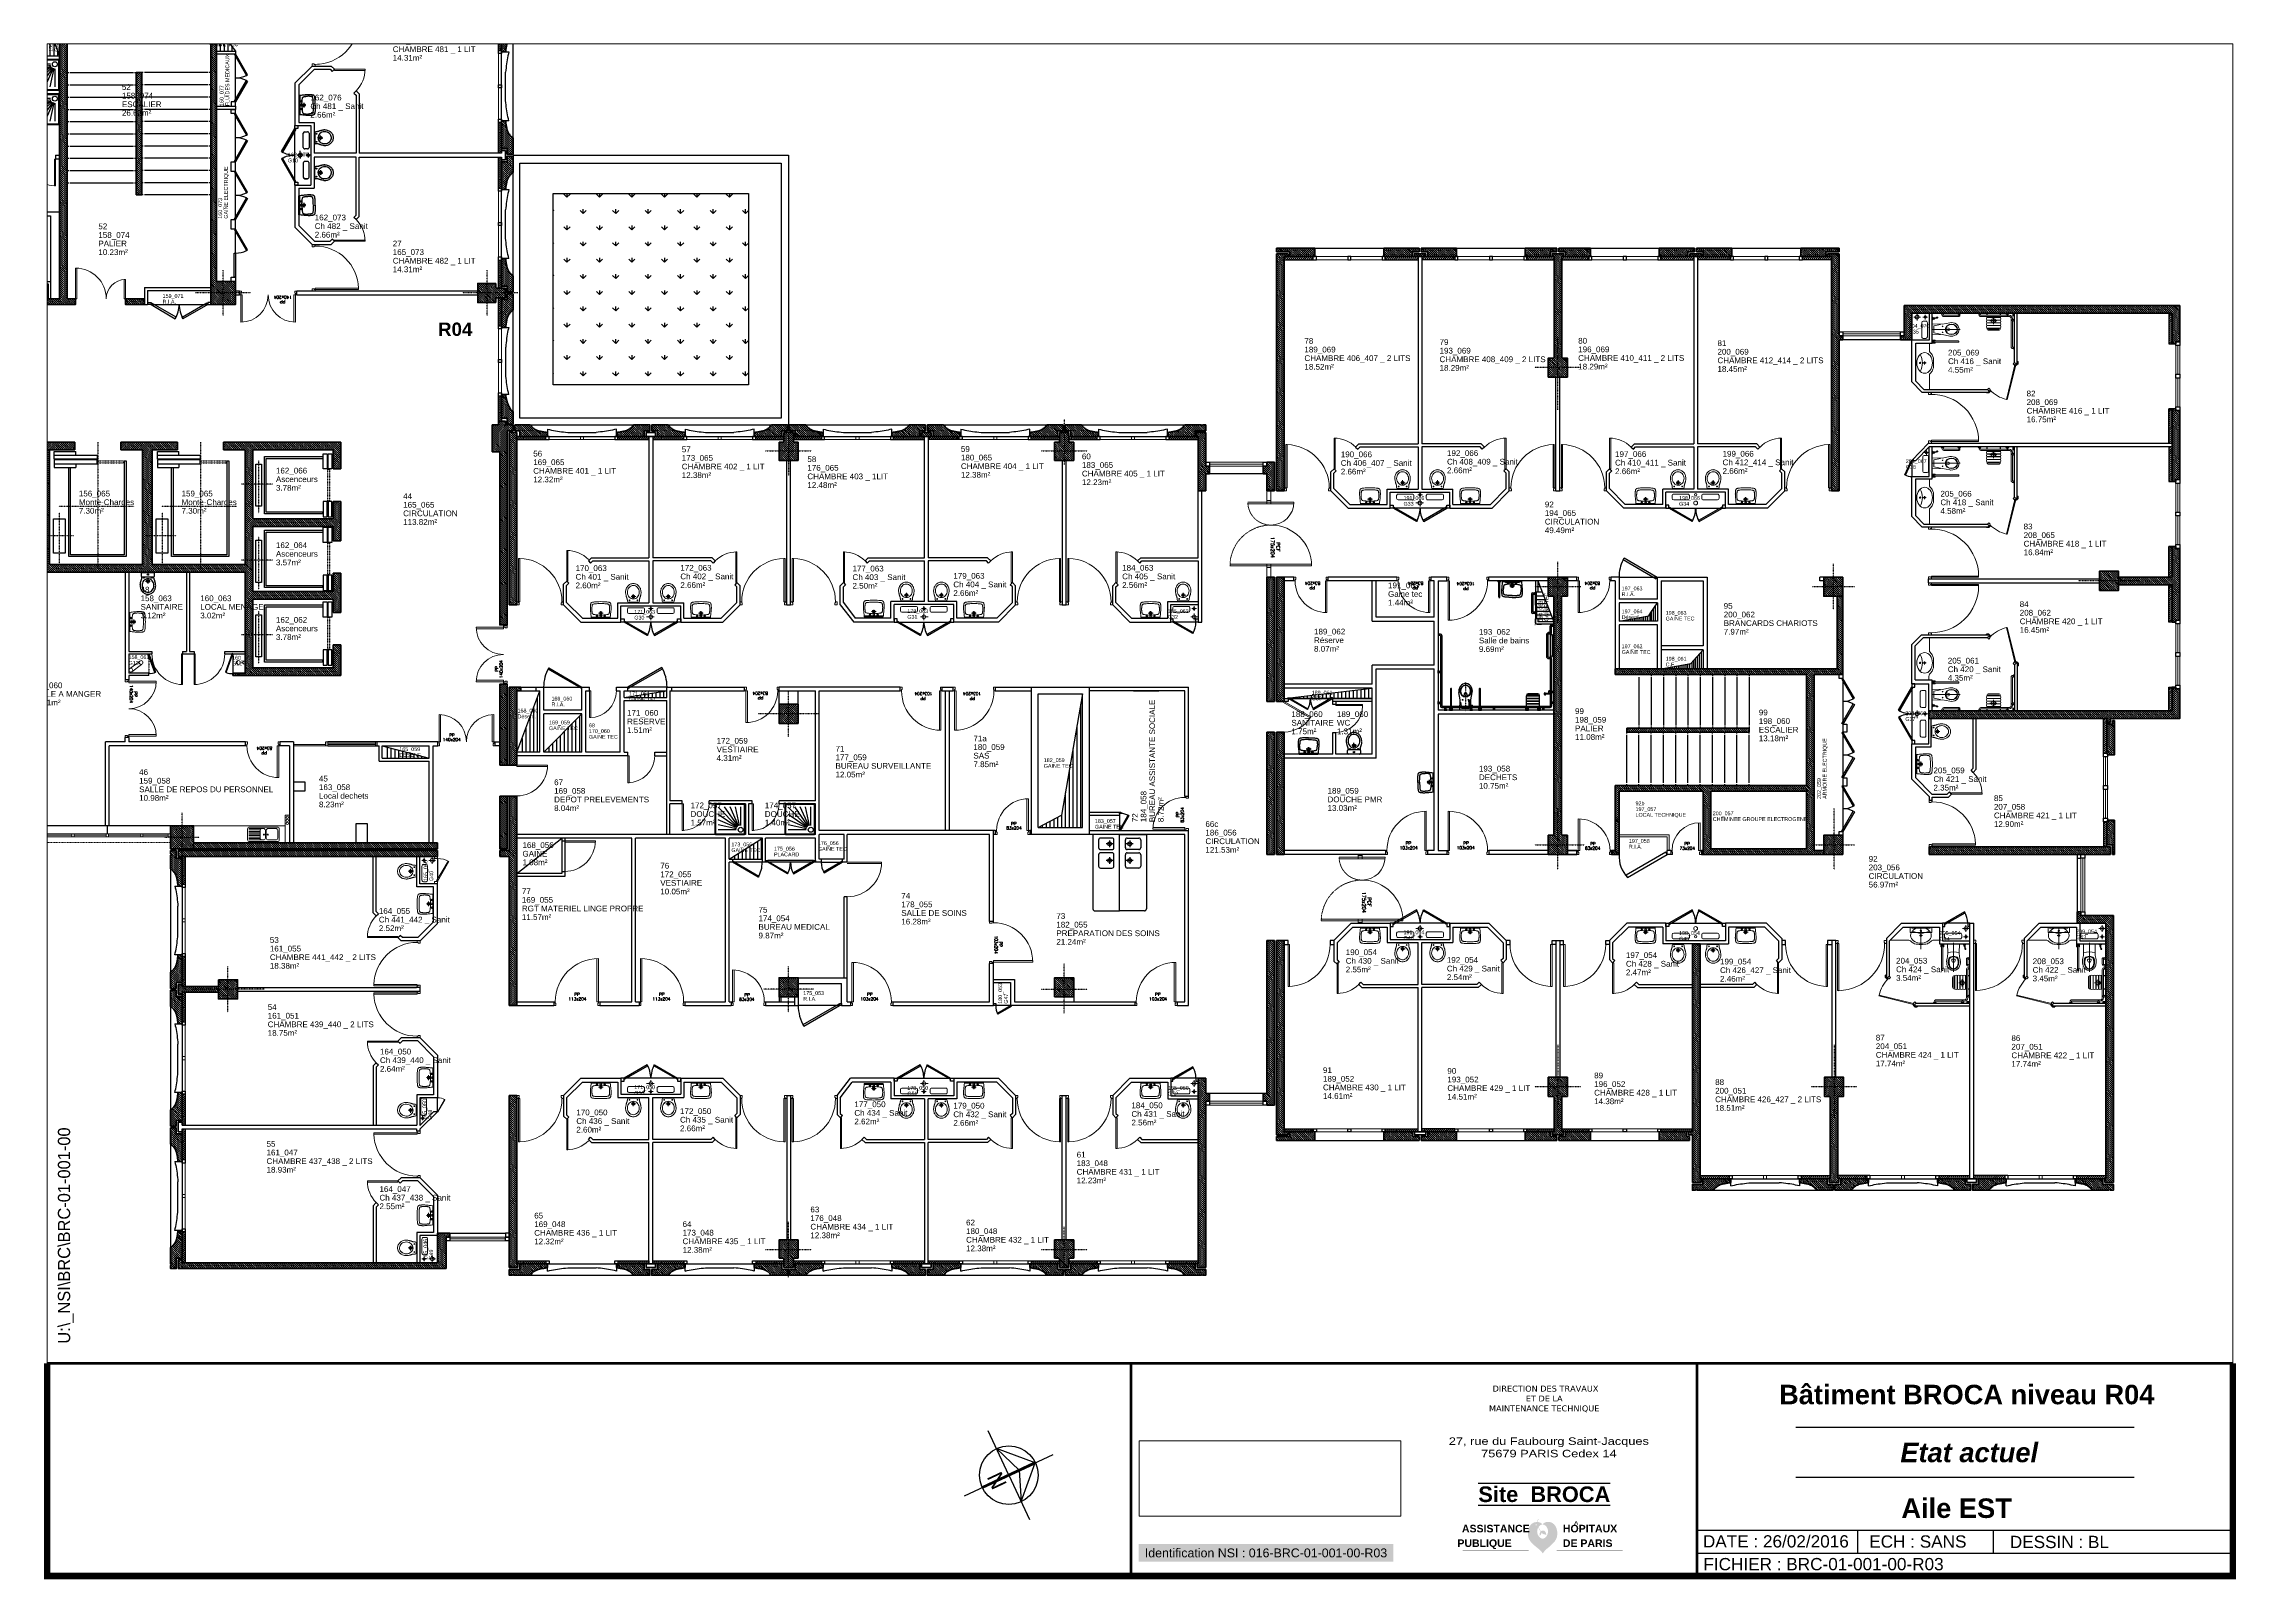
# Paper-space layout 'Aile EST' of a CAD drawing. Header units: metres, sheet in millimetres. Extents: x 550 to 958, y 3 to 289.
# The model-space entities are those that its viewports show. They can reach past a viewport. Long polylines and large blocks are cut down to what shows.
import ezdxf
from ezdxf.enums import TextEntityAlignment as Align

# ---------------------------------------------------------------- set-up
doc = ezdxf.new("R2010")
doc.units = ezdxf.units.M
doc.header["$LTSCALE"] = 0.6
doc.header["$MEASUREMENT"] = 0
for name, pattern in [('CACHÉ', [0.25, 0.125, -0.125]), ('CONTINU', [0]), ('HIDDEN2', [0.1875, 0.125, -0.0625]), ('POINTILLÉS', [0.1, 0.05, -0.05])]:
    doc.linetypes.add(name, pattern=pattern)
doc.layers.get('0').update_dxf_attribs({"linetype": 'CONTINUOUS'})
for name, color, linetype in [('001axes', 1, 'CONTINUOUS'), ('006 sanitaire', 5, 'CONTINUOUS'), ('00_Fmult', 7, 'CONTINUOUS'), ('4', 4, 'CONTINUOUS'), ('A_ACCÈS', 7, 'CONTINUOUS'), ('A_AGENC', 204, 'CONTINUOUS'), ('A_Etiqu_Gaine', 8, 'CONTINUOUS'), ('A_Etiqu_Gaine_ancien', 8, 'CONTINUOUS'), ('A_Etiqu_Gaine_code', 8, 'CONTINUOUS'), ('A_Etiqu_Local', 8, 'CONTINUOUS'), ('A_Etiqu_Local_ancien', 8, 'CONTINUOUS'), ('A_HACH_CLOIS', 7, 'CONTINU'), ('A_HACH_STRUC', 7, 'CONTINUOUS'), ('A_MUR_CLOIS', 8, 'CONTINU'), ('A_MURS_ALÈG', 7, 'CONTINU'), ('A_VEGETATION', 3, 'CONTINUOUS'), ('futur', 30, 'CONTINUOUS'), ('Logo', 7, 'CONTINU'), ('maçonnerie', 7, 'CONTINUOUS'), ("Protection d'angle", 7, 'CONTINUOUS'), ('TEXTE', 8, 'CONTINU')]:
    doc.layers.add(name, color=color, linetype=linetype)
for name, color, linetype, lineweight in [('A_CHASS', 4, 'CONTINU', 0), ('A_MURS_CLOI', 7, 'CONTINU', 20), ('A_MURS_STRU', 7, 'CONTINU', 40), ('A_PORT', 8, 'CONTINUOUS', 0), ('A_PORTE', 8, 'CONTINU', 0), ('A_SANI', 5, 'CONTINU', 0)]:
    doc.layers.add(name, color=color, linetype=linetype, lineweight=lineweight)
doc.styles.add('ANN', font='ARIALN.TTF', dxfattribs={"width": 1.5, "height": 0.1})
doc.styles.add('ARIAL', font='arial.ttf')
doc.styles.add('Attribut', font='arial.ttf')
doc.styles.add('ROMANS8', font='romans8', dxfattribs={"height": 10})
doc.styles.add('STYLE1', font='arial.ttf', dxfattribs={"height": 0.5})
doc.styles.add('TEXT_1', font='arial.ttf', dxfattribs={"height": 0.1})
picture_1 = doc.add_image_def('image1.jpg', size_in_pixel=(1654, 472))
pattern_1 = [(45, (152.699533, 115.665665), (-0.026516504, 0.026516504), [])]

# ---------------------------------------------------------------- blocks, each defined once
blk = doc.blocks.new('Rosev_2')
for p, q in [((0, 0), (-0.487, 1.205)), ((-0.292, 0.723), (-0.723, -0.292)), ((-0.285, -0.115), (-0.292, 0.723)), ((1.205, 0.487), (-1.205, -0.487)), ((0.715, 0.311), (-0.712, -0.265)), ((0.731, 0.273), (-0.696, -0.304)), ((0, 0), (0.487, -1.205)), ((-0.723, -0.292), (0.292, -0.723)), ((0.292, -0.723), (-0.285, -0.115))]:
    blk.add_line(p, q)
blk.add_circle((0, 0), 0.78)
at = {"style": 'ARIAL'}
blk.add_text('N', height=0.416, rotation=112, dxfattribs=at).set_placement((0.516, 0.208), align=Align.CENTER)
blk = doc.blocks.new('Logo_AP-HP_2010')
h = blk.add_hatch(color=5)
h.dxf.hatch_style = 1
h.paths.add_polyline_path([(15.26, 3.54, 0.087951), (15.2, 3.58, 0.077698), (15.12, 3.61, 0.03026), (14.91, 3.63, 0.064219), (14.74, 3.62, 0.053297), (14.54, 3.55, -0.035265), (14.4, 3.73, -0.035265), (14.29, 3.92, -0.038017), (14.19, 4.15, -0.033638), (14.14, 4.36, -0.047979), (14.34, 4.58, -0.080912), (14.54, 4.71, -0.061688), (14.85, 4.8, 0.082171), (14.42, 5.12, 0.104414), (14.01, 5.23, 0.004443), (13.97, 5.23, -0.052513), (13.99, 5.44, -0.052513), (14.05, 5.65, -0.024915), (14.09, 5.74, -0.024915), (14.14, 5.82), (14.03, 5.79, 0.023369), (13.99, 5.71, 0.023369), (13.95, 5.63, 0.05238), (13.9, 5.44, 0.05238), (13.89, 5.23, 0.051008), (13.42, 5.19, 0.090273), (13.04, 5.04, 0.070397), (12.64, 4.71, 0.074613), (12.38, 4.31, 0.054663), (12.18, 3.74, 0.057344), (12.13, 3.17, 0.038155), (12.18, 2.55, 0.062487), (12.29, 2.19, 0.038104), (12.54, 1.73, 0.051084), (12.78, 1.42, 0.010974), (13.14, 1.07, 0.010897), (13.51, 0.73, 0.014069), (13.83, 0.47, -0.009376), (14.31, 0.09, -0.043401), (14.53, -0.13, -0.022183), (14.9, -0.61, -0.022183), (15.26, -0.12, -0.043401), (15.47, 0.1, -0.009376), (15.94, 0.49, 0.014069), (16.26, 0.75, 0.010897), (16.62, 1.1, 0.010974), (16.98, 1.46, 0.051084), (17.21, 1.77, 0.038104), (17.45, 2.24, 0.062487), (17.56, 2.6, 0.038155), (17.6, 3.21, 0.057344), (17.53, 3.78, 0.054663), (17.33, 4.35, 0.074613), (17.05, 4.75, 0.070397), (16.66, 5.07, 0.090273), (16.26, 5.22, 0.064201), (15.68, 5.25, 0.104414), (15.27, 5.13, 0.082171), (14.85, 4.8, -0.061688), (15.15, 4.72, -0.080912), (15.36, 4.59, -0.051096), (15.58, 4.36, -0.052273), (15.74, 4.09, -0.097488), (15.87, 3.59, -0.091605), (15.81, 3.04, -0.052863), (15.68, 2.74, -0.047118), (15.47, 2.45, -0.087865), (15.24, 2.26, -0.067468), (14.88, 2.11, -0.067468), (14.52, 2.25, -0.087865), (14.28, 2.43, -0.047118), (14.07, 2.72, -0.052863), (13.93, 3.02, -0.091605), (13.85, 3.57, -0.097488), (13.97, 4.07, -0.037175), (14.08, 4.27, 0.028309), (14.14, 4.06, 0.028309), (14.22, 3.87, 0.032302), (14.35, 3.66, 0.032302), (14.5, 3.47, 0.048008), (14.4, 3.33, 0.048008), (14.34, 3.17, 0.065182), (14.3, 2.94, 0.065182), (14.32, 2.7, 0.05645), (14.42, 2.76, 0.009836), (14.44, 2.78), (14.52, 2.85, 0.112168), (14.62, 3.07, 0.115868), (14.62, 3.31, 0.064855), (14.8, 3.12, 0.064855), (15.02, 2.99, 0.065591), (15.27, 2.92, 0.065591), (15.54, 2.91, 0.07043), (15.49, 3.17, 0.082203), (15.39, 3.37, 0.028832)])
h.paths.add_polyline_path([(13.55, 4.72, -1), (13.78, 4.72, -1)], flags=16)
at = {"color": 5, "const_width": 0.122}
for points in [[(12.27, 0), (0, 0)], [(29.78, 0), (17.51, 0)]]:
    blk.add_lwpolyline(points, dxfattribs=at)
at = {"color": 5, "char_height": 1.4, "attachment_point": 1, "style": 'ARIAL'}
for s, width, insert in [('\\pxqd;{\\fArial|b1|i0|c0|p34;ASSISTANCE}', 10.3743, (-0.15, 4.72)), ('\\pxqd;{\\fArial|b1|i0|c0|p34;HOPITAUX}', 12.471, (18.64, 4.72)), ('\\pxqd;{\\fArial|b1|i0|c0|p34;PUBLIQUE}', 12.2862, (-0.99, 2)), ('\\pxqd;{\\fArial|b1|i0|c0|p34;DE PARIS}', 12.471, (18.64, 2))]:
    blk.add_mtext_dynamic_manual_height_columns(s, width=width, gutter_width=20, heights=[0], dxfattribs=dict(at, insert=insert))
at = {"insert": (20.7, 5.36), "char_height": 1, "width": 5.387, "attachment_point": 1, "style": 'ARIAL'}
blk.add_mtext('{\\fArial|b1|i0|c0|p34;\\C5;^ }', dxfattribs=at)
blk = doc.blocks.new('LOGAPHP_2010')
blk.add_blockref('Logo_AP-HP_2010', (-259.22, -180.76))
blk = doc.blocks.new('BROCA4-G171')
at = {"layer": '006 sanitaire', "linetype": 'Continuous'}
for p, q in [((13.096249, 18.100876), (13.218319, 18.100876)), ((13.164608, 18.149704), (13.164608, 18.037399))]:
    blk.add_line(p, q, dxfattribs=at)
blk.add_lwpolyline([(12.963506, 18.009849, 0.092603), (12.973681, 17.91492, 0.097518), (13.016058, 17.834678, 0.107322), (13.085472, 17.778927, 0.116228), (13.165647, 17.760035, 0.11669), (13.245731, 17.778983, 0.108258), (13.314557, 17.834678, 0.098236), (13.356164, 17.914804, 0.092772), (13.365517, 18.009848, 0.094013)], format="xyb", dxfattribs=at)
for points in [[(12.964413, 18.010544), (12.966108, 18.029907), (12.96821, 18.047093), (12.970638, 18.062267), (12.97331, 18.075596), (12.976145, 18.087245), (12.979061, 18.09738), (12.981977, 18.106167), (12.984812, 18.113773), (12.987484, 18.120363), (12.989912, 18.126104), (12.989912, 18.126104), (12.991011, 18.128708), (12.992034, 18.131163), (12.992984, 18.133493), (12.993866, 18.13572), (12.994684, 18.137866), (12.995444, 18.139954), (12.996149, 18.142007), (12.996804, 18.144046), (12.997414, 18.146096), (12.997982, 18.148178), (12.997982, 18.148178), (12.998513, 18.15031), (12.999009, 18.152488), (12.999471, 18.154705), (12.999899, 18.156951), (13.000296, 18.15922), (13.000663, 18.161501), (13.001, 18.163787), (13.001309, 18.16607), (13.001591, 18.168341), (13.001848, 18.170592), (13.001848, 18.170592), (13.002289, 18.175016), (13.002642, 18.179355), (13.002917, 18.183641), (13.003124, 18.187903), (13.003272, 18.192171), (13.003371, 18.196474), (13.003431, 18.200843), (13.003462, 18.205308), (13.003474, 18.209898), (13.003475, 18.214643)], [(13.364803, 18.010544), (13.361877, 18.029907), (13.35897, 18.047093), (13.356102, 18.062267), (13.353293, 18.075596), (13.350562, 18.087245), (13.347928, 18.09738), (13.345412, 18.106167), (13.343032, 18.113773), (13.340809, 18.120363), (13.338762, 18.126104), (13.338762, 18.126104), (13.337809, 18.128708), (13.3369, 18.131163), (13.33603, 18.133493), (13.335194, 18.13572), (13.334387, 18.137866), (13.333605, 18.139954), (13.332843, 18.142007), (13.332095, 18.144046), (13.331357, 18.146096), (13.330624, 18.148178), (13.330624, 18.148178), (13.329892, 18.15031), (13.329165, 18.152488), (13.328448, 18.154705), (13.327746, 18.156951), (13.327063, 18.15922), (13.326405, 18.161501), (13.325776, 18.163787), (13.325181, 18.16607), (13.324625, 18.168341), (13.324113, 18.170592), (13.324113, 18.170592), (13.323231, 18.175016), (13.322525, 18.179355), (13.321975, 18.183641), (13.321561, 18.187903), (13.321265, 18.192171), (13.321066, 18.196474), (13.320946, 18.200843), (13.320884, 18.205308), (13.320861, 18.209898), (13.320858, 18.214643)]]:
    blk.add_lwpolyline(points, dxfattribs=at)
for points in [[(12.99371, 18.235855), (12.99371, 18.300367, -0.414214), (13.023708, 18.330367), (13.300623, 18.330368, -0.414214), (13.330623, 18.300367), (13.330624, 18.235855, -0.414214), (13.300623, 18.205855), (13.023708, 18.205856, -0.414214)], [(13.168246, 17.812803, 0.110065), (13.226413, 17.827034, 0.102556), (13.276961, 17.866557, 0.093461), (13.309184, 17.923304, 0.087911), (13.319862, 17.991784, 0.087911), (13.30636, 18.059765, 0.093461), (13.271816, 18.11513, 0.102556), (13.219676, 18.152527, 0.110065), (13.16097, 18.164339, 0.110065), (13.102803, 18.150108, 0.102556), (13.052255, 18.110586, 0.093461), (13.020032, 18.053839, 0.087911), (13.009354, 17.985358, 0.087911), (13.022856, 17.917378, 0.093461), (13.0574, 17.862012, 0.102556), (13.10954, 17.824615, 0.110065)]]:
    blk.add_lwpolyline(points, format="xyb", close=True, dxfattribs=at)
for centre, radius in [((13.057186, 18.188766), 0.010462), ((13.164608, 18.100876), 0.038283), ((13.164608, 18.100876), 0.027569), ((13.164608, 18.274216), 0.01664), ((13.164608, 18.274216), 0.016619), ((13.164608, 18.274216), 0.009631), ((13.164608, 18.274216), 0.000007), ((13.267147, 18.188766), 0.010462)]:
    blk.add_circle(centre, radius, dxfattribs=at)
blk = doc.blocks.new("Protection d'angle")
at = {"layer": "Protection d'angle", "color": 7}
blk.add_lwpolyline([(-0.007, 0.352, 0, 0, 0), (-0.007, 0.153, 0, 0, 0), (0, 0.153, 0, 0, 0), (0, 0.142, 0, 0, 0), (-0.007, 0.142, 0, 0, 0), (-0.007, 0.037, 0, 0, 0), (0.004, 0.007, 0, 0, -0.490349), (0.006, -0.006, 0, 0, -0.490349), (-0.007, -0.004, 0, 0, 0), (-0.037, 0.007, 0, 0, 0), (-0.142, 0.007, 0, 0, 0), (-0.142, 0, 0, 0, 0), (-0.153, 0, 0, 0, 0), (-0.153, 0.007, 0, 0, 0), (-0.352, 0.007, 0.01, 0.01, 0), (-0.358, 0.007, 0.01, 0.01, 1), (-0.358, -0.002, 0.01, 0.01, 0), (-0.019, -0.016, 0.01, 0.01, 0.413602), (0.016, -0.016, 0.01, 0.01, 0.414214), (0.016, 0.019, 0.01, 0.01, 0), (0.002, 0.358, 0.01, 0.01, 1), (-0.007, 0.358, 0.01, 0.01, 0), (-0.007, 0.352, 0, 0, 0)], format="xyseb", dxfattribs=at)
blk = doc.blocks.new('A_Etiqu_Local')
at = {"style": 'Attribut', "flags": 1}
for tag, p in [('CODE_HOPITAL', (-0.446, 1.632)), ('CODE_SITE', (-0.446, 1.407)), ('CODE_BATIMENT', (-0.446, 1.182)), ('CODE_SECTEUR', (-0.446, 0.957)), ('CODE_ETAGE', (-0.446, 0.732)), ('SECTEUR_ACTIVITE', (-0.446, -1.068)), ('NOM_NORMALISE', (-0.446, -0.843)), ('VOLUME', (-0.446, -1.518)), ('SOUS_SECTEUR_ACTIVITE', (-0.446, -1.293)), ('SERVICE', (-0.446, -1.743)), ('CODE_UG', (-0.446, -1.968)), ('CODE_UA', (-0.446, -2.193)), ('CODE_POLE', (-0.446, -2.418)), ('OCCUPANT_EXTERNE', (-0.446, -2.643)), ('DISPONIBILITE', (-0.446, -2.868)), ('ACCES_HANDICAPES', (-0.446, -3.093)), ('NATURE_SOL', (-0.446, -3.318)), ('AMIANTE', (-0.446, -3.768)), ('RISQUE_LABORATOIRE', (-0.446, -3.543))]:
    blk.add_attdef(tag, p, '', height=0.15, dxfattribs=at)
at = {"layer": 'A_Etiqu_Local', "style": 'Attribut'}
for tag, p in [('CODE_PIECE', (-0.446, 0.282)), ('NOM_USAGE', (-0.446, 0.057)), ('SURFACE', (-0.446, -0.168))]:
    blk.add_attdef(tag, p, '', height=0.15, dxfattribs=at)
at = {"layer": 'A_Etiqu_Local_ancien', "style": 'Attribut'}
blk.add_attdef('CODE_PIECE_ANCIEN', (-0.446, 0.507), '', height=0.15, dxfattribs=at)
blk = doc.blocks.new('A_Etiqu_Gaine')
at = {"style": 'Attribut', "flags": 1}
for tag, p in [('CODE_HOPITAL', (-0.432, 0.865)), ('CODE_SITE', (-0.432, 0.715)), ('CODE_BATIMENT', (-0.432, 0.565)), ('CODE_SECTEUR', (-0.432, 0.415)), ('CODE_ETAGE', (-0.432, 0.265)), ('SECTEUR_ACTIVITE', (-0.432, -0.485)), ('NOM_NORMALISE', (-0.432, -0.335)), ('SOUS_SECTEUR_ACTIVITE', (-0.432, -0.635)), ('SURFACE', (-0.432, -0.785)), ('CODE_UG', (-0.432, -0.935)), ('AMIANTE', (-0.432, -1.235)), ('CODE_POLE', (-0.432, -1.085))]:
    blk.add_attdef(tag, p, '', height=0.1, dxfattribs=at)
at = {"layer": 'A_Etiqu_Gaine', "style": 'Attribut'}
blk.add_attdef('NOM_USAGE', (-0.432, -0.185), '', height=0.1, dxfattribs=at)
at = {"layer": 'A_Etiqu_Gaine_ancien', "style": 'Attribut'}
blk.add_attdef('CODE_PIECE_ANCIEN', (-0.432, 0.115), '', height=0.1, dxfattribs=at)
at = {"layer": 'A_Etiqu_Gaine_code', "style": 'Attribut'}
blk.add_attdef('CODE_PIECE', (-0.432, -0.035), '', height=0.1, dxfattribs=at)
blk = doc.blocks.new('P140-bt10')
for p, q in [((0.035, 0.815), (0.035, 0.1)), ((0.075, 0.814), (0.075, 0.1)), ((1.425, 0.814), (1.425, 0.1)), ((1.465, 0.815), (1.465, 0.1)), ((0, 0.1), (0, 0)), ((0, 0.1), (0.035, 0.1)), ((0, 0), (0.05, 0)), ((0.035, 0.1), (0.075, 0.1)), ((0.035, 0.1), (0.035, 0.06)), ((0.035, 0.06), (0.05, 0.06)), ((0.05, 0.06), (0.05, 0)), ((1.465, 0.1), (1.425, 0.1)), ((1.465, 0.06), (1.45, 0.06)), ((1.45, 0.06), (1.45, 0)), ((1.5, 0), (1.45, 0)), ((1.465, 0.1), (1.465, 0.06)), ((1.5, 0.1), (1.465, 0.1)), ((1.5, 0.1), (1.5, 0)), ((1.5, 0), (1.5, 0))]:
    blk.add_line(p, q)
for centre, start, end in [((0.035, 0.1), 0, 90), ((1.465, 0.1), 90, 180)]:
    blk.add_arc(centre, 0.715, start, end)
at = {"style": 'ROMANS8'}
for tag, p in [('DEF', (0.372, 0.239)), ('DIM', (0.367, 0.122))]:
    blk.add_attdef(tag, text='', height=0.08, dxfattribs=at).set_placement(p, align=Align.CENTER)
blk = doc.blocks.new('P80bt10')
for p, q in [((0.035, 0.93), (0.035, 0.1)), ((0.075, 0.929), (0.075, 0.1)), ((0, 0.1), (0, 0)), ((0, 0.1), (0.035, 0.1)), ((0, 0), (0.05, 0)), ((0.035, 0.1), (0.075, 0.1)), ((0.035, 0.1), (0.035, 0.06)), ((0.035, 0.06), (0.05, 0.06)), ((0.05, 0.06), (0.05, 0)), ((0.865, 0.06), (0.85, 0.06)), ((0.85, 0.06), (0.85, 0)), ((0.9, 0), (0.85, 0)), ((0.865, 0.1), (0.865, 0.06)), ((0.9, 0.1), (0.865, 0.1)), ((0.9, 0.1), (0.9, 0))]:
    blk.add_line(p, q)
blk.add_arc((0.035, 0.1), 0.83, 0, 90)
at = {"style": 'ROMANS8'}
for tag, p in [('DEF', (0.416, 0.239)), ('DIM', (0.409, 0.124))]:
    blk.add_attdef(tag, text='', height=0.08, dxfattribs=at).set_placement(p, align=Align.CENTER)
blk = doc.blocks.new('BATI-10')
for p, q in [((0, 0.1), (0, 0)), ((0, 0.1), (0.035, 0.1)), ((0, 0), (0.05, 0)), ((0.035, 0.1), (0.035, 0.06)), ((0.035, 0.06), (0.05, 0.06)), ((0.05, 0.06), (0.05, 0))]:
    blk.add_line(p, q)
blk = doc.blocks.new('P110-bt10')
for p, q in [((0.035, 1.23), (0.035, 0.1)), ((0.075, 1.229), (0.075, 0.1)), ((0.035, 0.1), (0.075, 0.1))]:
    blk.add_line(p, q)
blk.add_arc((0.035, 0.1), 1.13, 0, 90)
blk.add_blockref('BATI-10', (0, 0))
at = {"xscale": -1}
blk.add_blockref('BATI-10', (1.2, 0), dxfattribs=at)
at = {"style": 'ROMANS8'}
for tag, p in [('DEF', (0.595, 0.256)), ('DIM', (0.586, 0.134))]:
    blk.add_attdef(tag, text='', height=0.08, dxfattribs=at).set_placement(p, align=Align.CENTER)
blk = doc.blocks.new('P80-bt10')
for p, q in [((0.035, 0.93), (0.035, 0.1)), ((0.075, 0.929), (0.075, 0.1)), ((0, 0.1), (0, 0)), ((0, 0.1), (0.035, 0.1)), ((0, 0), (0.05, 0)), ((0.035, 0.1), (0.075, 0.1)), ((0.035, 0.1), (0.035, 0.06)), ((0.035, 0.06), (0.05, 0.06)), ((0.05, 0.06), (0.05, 0)), ((0.865, 0.06), (0.85, 0.06)), ((0.85, 0.06), (0.85, 0)), ((0.9, 0), (0.85, 0)), ((0.865, 0.1), (0.865, 0.06)), ((0.9, 0.1), (0.865, 0.1)), ((0.9, 0.1), (0.9, 0))]:
    blk.add_line(p, q)
blk.add_arc((0.035, 0.1), 0.83, 0, 90)
at = {"style": 'ROMANS8'}
for tag, p in [('DEF', (0.416, 0.239)), ('DIM', (0.409, 0.124))]:
    blk.add_attdef(tag, text='', height=0.08, dxfattribs=at).set_placement(p, align=Align.CENTER)
blk = doc.blocks.new('P100-bt10')
for p, q in [((0.035, 1.13), (0.035, 0.1)), ((0.075, 1.129), (0.075, 0.1)), ((0.035, 0.1), (0.075, 0.1))]:
    blk.add_line(p, q)
blk.add_arc((0.035, 0.1), 1.03, 0, 90)
blk.add_blockref('BATI-10', (0, 0))
at = {"xscale": -1}
blk.add_blockref('BATI-10', (1.1, 0), dxfattribs=at)
at = {"style": 'ROMANS8'}
for tag, p in [('DEF', (0.502, 0.256)), ('DIM', (0.493, 0.134))]:
    blk.add_attdef(tag, text='', height=0.08, dxfattribs=at).set_placement(p, align=Align.CENTER)
blk = doc.blocks.new('P70bt10')
for p, q in [((0.035, 0.83), (0.035, 0.1)), ((0.075, 0.829), (0.075, 0.1)), ((0, 0.1), (0, 0)), ((0, 0.1), (0.035, 0.1)), ((0, 0), (0.05, 0)), ((0.035, 0.1), (0.075, 0.1)), ((0.035, 0.1), (0.035, 0.06)), ((0.035, 0.06), (0.05, 0.06)), ((0.05, 0.06), (0.05, 0)), ((0.75, 0.06), (0.75, 0)), ((0.765, 0.06), (0.75, 0.06)), ((0.8, 0), (0.75, 0)), ((0.8, 0.1), (0.765, 0.1)), ((0.765, 0.1), (0.765, 0.06)), ((0.8, 0.1), (0.8, 0))]:
    blk.add_line(p, q)
blk.add_arc((0.035, 0.1), 0.73, 0, 90)
at = {"style": 'ROMANS8'}
for tag, p in [('DEF', (0.372, 0.239)), ('DIM', (0.367, 0.122))]:
    blk.add_attdef(tag, text='', height=0.08, dxfattribs=at).set_placement(p, align=Align.CENTER)
blk = doc.blocks.new('-P175bt10')
at = {"layer": 'A_PORT', "linetype": 'Continuous'}
for p, q in [((0.041, 1.167), (0.041, 0.1)), ((0.087, 1.166), (0.087, 0.1)), ((1.662, 0.699), (1.662, 0.1)), ((1.709, 0.701), (1.709, 0.1)), ((0, 0.1), (0, 0)), ((0, 0.1), (0.041, 0.1)), ((0.041, 0.1), (0.087, 0.1)), ((0.041, 0.1), (0.041, 0.053)), ((0.041, -0.967), (0.041, 0.1)), ((0.087, -0.966), (0.087, 0.1)), ((1.662, 0.1), (1.709, 0.1)), ((1.662, -0.499), (1.662, 0.1)), ((1.709, 0.1), (1.709, 0.053)), ((1.75, 0.1), (1.709, 0.1)), ((1.709, -0.501), (1.709, 0.1)), ((1.75, 0.1), (1.75, 0))]:
    blk.add_line(p, q, dxfattribs=at)
at = {"layer": 'A_PORT'}
for p, q in [((0, 0), (0.087, 0)), ((1.75, 0), (1.662, 0))]:
    blk.add_line(p, q, dxfattribs=at)
at = {"layer": 'A_PORT', "linetype": 'Continuous'}
for centre, radius, start, end in [((0.041, 0.1), 1.067, 0, 90), ((1.709, 0.1), 0.601, 90, 180)]:
    blk.add_arc(centre, radius, start, end, dxfattribs=at)
at = {"layer": 'A_PORT', "linetype": 'CACHÉ'}
for centre, radius, start, end in [((0.041, 0.1), 1.067, 270, 0), ((1.709, 0.1), 0.601, 180, 270)]:
    blk.add_arc(centre, radius, start, end, dxfattribs=at)
at = {"layer": 'A_PORT', "linetype": 'Continuous', "style": 'ROMANS8'}
for tag, p in [('175X204', (0.527, 0.102)), ('PCF', (0.537, 0.245))]:
    blk.add_attdef(tag, text='', height=0.0933, dxfattribs=at).set_placement(p, align=Align.CENTER)

msp = doc.modelspace()

# ---------------------------------------------------------------- hatches: boundary and pattern name
at = {"layer": 'A_HACH_CLOIS'}
h = msp.add_hatch(dxfattribs=at)
h.set_pattern_fill('ANSI31', color=8, scale=0.3, style=0)
h.set_pattern_definition([(45, (166.919844, 74.59652), (-0.0265165, 0.0265165), [])])
h.paths.add_polyline_path([(167, 78.022), (166.92, 78.022), (166.92, 77.287), (167, 77.287)])
h.paths.add_polyline_path([(167, 75.407), (166.92, 75.407), (166.92, 74.597), (167, 74.597), (167, 74.671)])
h = msp.add_hatch(dxfattribs=at)
h.set_pattern_fill('ANSI31', color=8, scale=0.3, style=0)
h.set_pattern_definition([(45, (166.919844, 73.68652), (-0.0265165, 0.0265165), [])])
h.paths.add_polyline_path([(167, 74.497), (166.92, 74.497), (166.92, 73.687), (167, 73.687)])
h = msp.add_hatch(dxfattribs=at)
h.set_pattern_fill('ANSI31', color=8, scale=0.3, style=0)
h.set_pattern_definition([(45, (166.919844, 71.071418), (-0.0265165, 0.0265165), [])])
h.paths.add_polyline_path([(167, 71.807), (166.92, 71.807), (166.92, 71.071), (167, 71.071)])
h = msp.add_hatch(dxfattribs=at)
h.set_pattern_fill('ANSI31', color=8, scale=0.3, style=0)
h.set_pattern_definition(pattern_1)
h.paths.add_polyline_path([(190.95, 71.896), (190.09, 71.896), (190.09, 71.816), (190.95, 71.816)])
h.paths.add_polyline_path([(188.21, 71.896), (187.6, 71.896), (187.45, 71.896), (187.45, 71.816), (188.21, 71.816)])
h = msp.add_hatch(dxfattribs=at)
h.set_pattern_fill('ANSI31', color=8, scale=0.3, style=0)
h.set_pattern_definition([(45, (191.049876, 71.815805), (-0.0265165, 0.0265165), [])])
h.paths.add_polyline_path([(194.5, 71.896), (193.79, 71.896), (193.79, 71.816), (194.5, 71.816)])
h.paths.add_polyline_path([(191.91, 71.896), (191.2, 71.896), (191.05, 71.896), (191.05, 71.816), (191.91, 71.816)])
h = msp.add_hatch(dxfattribs=at)
h.set_pattern_fill('ANSI31', color=8, scale=0.3, style=0)
h.set_pattern_definition([(45, (194.700057, 71.8158), (-0.0265165, 0.0265165), [])])
h.paths.add_polyline_path([(198.15, 71.896), (197.29, 71.896), (197.29, 71.816), (198.15, 71.816)])
h.paths.add_polyline_path([(195.41, 71.896), (194.8, 71.896), (194.7, 71.896), (194.7, 71.816), (195.41, 71.816)])
h = msp.add_hatch(dxfattribs=at)
h.set_pattern_fill('ANSI31', color=8, scale=0.3, style=0)
h.set_pattern_definition([(45, (198.250124, 71.8158), (-0.0265165, 0.0265165), [])])
h.paths.add_polyline_path([(201.75, 71.896), (200.99, 71.896), (200.99, 71.816), (201.75, 71.816)])
h.paths.add_polyline_path([(199.11, 71.896), (198.25, 71.896), (198.25, 71.816), (199.11, 71.816)])
h = msp.add_hatch(dxfattribs=at)
h.set_pattern_fill('ANSI31', color=8, scale=0.3, style=0)
h.set_pattern_definition([(45, (166.919844, 70.08652), (-0.0265165, 0.0265165), [])])
h.paths.add_polyline_path([(167, 70.822), (166.92, 70.822), (166.92, 70.087), (167, 70.087)])
h = msp.add_hatch(dxfattribs=at)
h.set_pattern_fill('ANSI31', color=8, scale=0.3, style=0)
h.set_pattern_definition([(45, (210.569093, 69.621125), (-0.0265165, 0.0265165), [])])
h.paths.add_polyline_path([(210.649, 70.421), (210.569, 70.421), (210.569, 69.621), (210.649, 69.621)])
h = msp.add_hatch(dxfattribs=at)
h.set_pattern_fill('ANSI31', color=8, scale=0.3, style=0)
h.set_pattern_definition([(45, (166.919844, 67.596185), (-0.0265165, 0.0265165), [])])
h.paths.add_polyline_path([(167, 68.256), (166.92, 68.256), (166.92, 67.596), (167, 67.596)])
h = msp.add_hatch(dxfattribs=at)
h.set_pattern_fill('ANSI31', color=8, scale=0.3, style=0)
h.set_pattern_definition([(45, (210.569093, 66.02041), (-0.0265165, 0.0265165), [])])
h.paths.add_polyline_path([(210.649, 66.921), (210.569, 66.921), (210.569, 66.02), (210.649, 66.02)])
h.paths.add_polyline_path([(210.649, 67.921), (210.569, 67.921), (210.569, 67.021), (210.649, 67.021)])
h = msp.add_hatch(dxfattribs=at)
h.set_pattern_fill('ANSI31', color=8, scale=0.3, style=0)
h.set_pattern_definition([(45, (167.39986, 67.11617), (-0.0265165, 0.0265165), [])])
h.paths.add_polyline_path([(174.375, 67.196), (173.64, 67.196), (173.64, 67.116), (174.375, 67.116)])
h.paths.add_polyline_path([(171.76, 67.196), (170.95, 67.196), (170.95, 67.116), (171.76, 67.116)])
h.paths.add_polyline_path([(170.85, 67.196), (170.775, 67.196), (170.04, 67.196), (170.04, 67.116), (170.85, 67.116)])
h.paths.add_polyline_path([(168.16, 67.196), (167.4, 67.196), (167.4, 67.116), (168.16, 67.116)])
h = msp.add_hatch(dxfattribs=at)
h.set_pattern_fill('ANSI31', color=8, scale=0.3, style=0)
h.set_pattern_definition([(45, (174.625094, 67.11617), (-0.0265165, 0.0265165), [])])
h.paths.add_polyline_path([(178.05, 67.196), (177.24, 67.196), (177.24, 67.116), (178.05, 67.116)])
h.paths.add_polyline_path([(175.36, 67.196), (174.625, 67.196), (174.625, 67.116), (175.36, 67.116)])
h = msp.add_hatch(dxfattribs=at)
h.set_pattern_fill('ANSI31', color=8, scale=0.3, style=0)
h.set_pattern_definition([(45, (178.15035, 67.11617), (-0.0265165, 0.0265165), [])])
h.paths.add_polyline_path([(181.575, 67.196), (180.84, 67.196), (180.84, 67.116), (181.575, 67.116)])
h.paths.add_polyline_path([(178.96, 67.196), (178.15, 67.196), (178.15, 67.116), (178.96, 67.116)])
h = msp.add_hatch(dxfattribs=at)
h.set_pattern_fill('ANSI31', color=8, scale=0.3, style=0)
h.set_pattern_definition([(45, (181.825037, 67.116104), (-0.0265165, 0.0265165), [])])
h.paths.add_polyline_path([(185.2, 67.196), (185.15, 67.196), (184.44, 67.196), (184.44, 67.116), (185.2, 67.116)])
h.paths.add_polyline_path([(182.56, 67.196), (181.825, 67.196), (181.825, 67.116), (182.56, 67.116)])
h = msp.add_hatch(dxfattribs=at)
h.set_pattern_fill('ANSI31', color=8, scale=0.3, style=0)
h.set_pattern_definition([(45, (210.569093, 63.520928), (-0.0265165, 0.0265165), [])])
h.paths.add_polyline_path([(210.649, 64.32), (210.569, 64.32), (210.569, 63.521), (210.649, 63.521)])
h = msp.add_hatch(dxfattribs=at)
h.set_pattern_fill('ANSI31', color=8, scale=0.3, style=0)
h.set_pattern_definition([(45, (210.569093, 60.021588), (-0.0265165, 0.0265165), [])])
h.paths.add_polyline_path([(210.649, 63.321), (210.569, 63.321), (210.569, 62.346), (210.649, 62.346)])
h.paths.add_polyline_path([(210.649, 60.646), (210.569, 60.646), (210.569, 60.022), (210.649, 60.022)])
h = msp.add_hatch(dxfattribs=at)
h.set_pattern_fill('ANSI31', color=8, scale=0.3, style=0)
h.set_pattern_definition([(45, (208.860952, 56.47093), (-0.0265165, 0.0265165), [])])
h.paths.add_polyline_path([(208.941, 59.821), (208.861, 59.821), (208.861, 58.921), (208.941, 58.921)])
h.paths.add_polyline_path([(208.941, 57.121), (208.861, 57.121), (208.861, 56.471), (208.941, 56.471)])
h = msp.add_hatch(dxfattribs=at)
h.set_pattern_fill('ANSI31', color=8, scale=0.3, style=0)
h.set_pattern_definition([(45, (158.650073, 55.486157), (-0.0265165, 0.0265165), [])])
h.paths.add_polyline_path([(158.73, 56.221), (158.65, 56.221), (158.65, 55.486), (158.73, 55.486)])
h = msp.add_hatch(dxfattribs=at)
h.set_pattern_fill('ANSI31', color=8, scale=0.3, style=0)
h.set_pattern_definition([(45, (158.650073, 52.821176), (-0.0265165, 0.0265165), [])])
h.paths.add_polyline_path([(158.73, 53.606), (158.65, 53.606), (158.65, 52.821), (158.73, 52.821)])
h = msp.add_hatch(dxfattribs=at)
h.set_pattern_fill('ANSI31', color=8, scale=0.3, style=0)
h.set_pattern_definition([(45, (158.650073, 51.886156), (-0.0265165, 0.0265165), [])])
h.paths.add_polyline_path([(158.73, 52.671), (158.65, 52.671), (158.65, 52.621), (158.65, 51.886), (158.73, 51.886)])
h = msp.add_hatch(dxfattribs=at)
h.set_pattern_fill('ANSI31', color=8, scale=0.3, style=0)
h.set_pattern_definition([(45, (158.650073, 49.196163), (-0.0265165, 0.0265165), [])])
h.paths.add_polyline_path([(158.73, 50.006), (158.65, 50.006), (158.65, 49.321), (158.65, 49.196), (158.73, 49.196)])
h = msp.add_hatch(dxfattribs=at)
h.set_pattern_fill('ANSI31', color=8, scale=0.3, style=0)
h.set_pattern_definition([(45, (158.650073, 48.286156), (-0.0265165, 0.0265165), [])])
h.paths.add_polyline_path([(158.73, 49.096), (158.65, 49.096), (158.65, 48.286), (158.73, 48.286)])
h = msp.add_hatch(dxfattribs=at)
h.set_pattern_fill('ANSI31', color=8, scale=0.3, style=0)
h.set_pattern_definition(pattern_1)
h.paths.add_polyline_path([(188.21, 49.101), (187.45, 49.101), (187.45, 49.021), (188.21, 49.021)])
h.paths.add_polyline_path([(190.95, 49.101), (190.09, 49.101), (190.09, 49.021), (190.95, 49.021)])
h = msp.add_hatch(dxfattribs=at)
h.set_pattern_fill('ANSI31', color=8, scale=0.3, style=0)
h.set_pattern_definition([(45, (191.049876, 49.021403), (-0.0265165, 0.0265165), [])])
h.paths.add_polyline_path([(191.91, 49.101), (191.05, 49.101), (191.05, 49.021), (191.91, 49.021)])
h.paths.add_polyline_path([(194.5, 49.101), (193.79, 49.101), (193.79, 49.021), (194.5, 49.021)])
h.paths.add_polyline_path([(195.41, 49.101), (194.7, 49.101), (194.7, 49.021), (195.41, 49.021)])
h.paths.add_polyline_path([(198.116, 49.101), (197.29, 49.101), (197.29, 49.021), (198.116, 49.021)])
h = msp.add_hatch(dxfattribs=at)
h.set_pattern_fill('ANSI31', color=8, scale=0.3, style=0)
h.set_pattern_definition([(45, (198.316256, 47.796387), (-0.0265165, 0.0265165), [])])
h.paths.add_polyline_path([(199.076, 47.876), (198.316, 47.876), (198.316, 47.796), (199.076, 47.796)])
h.paths.add_polyline_path([(201.716, 47.876), (200.956, 47.876), (200.956, 47.796), (201.716, 47.796)])
h.paths.add_polyline_path([(202.676, 47.876), (201.916, 47.876), (201.916, 47.796), (201.941, 47.796), (202.676, 47.796)])
h.paths.add_polyline_path([(205.366, 47.876), (204.556, 47.876), (204.556, 47.796), (205.241, 47.796), (205.366, 47.796)])
h = msp.add_hatch(dxfattribs=at)
h.set_pattern_fill('ANSI31', color=8, scale=0.3, style=0)
h.set_pattern_definition([(45, (205.46591, 47.796387), (-0.0265165, 0.0265165), [])])
h.paths.add_polyline_path([(206.276, 47.876), (205.466, 47.876), (205.466, 47.796), (205.541, 47.796), (206.276, 47.796)])
h.paths.add_polyline_path([(208.916, 47.876), (208.156, 47.876), (208.156, 47.796), (208.841, 47.796), (208.916, 47.796)])
h = msp.add_hatch(dxfattribs=at)
h.set_pattern_fill('ANSI31', color=8, scale=0.3, style=0)
h.set_pattern_definition([(45, (158.650073, 45.596176), (-0.0265165, 0.0265165), [])])
h.paths.add_polyline_path([(158.73, 46.406), (158.65, 46.406), (158.65, 45.721), (158.65, 45.596), (158.73, 45.596)])
h = msp.add_hatch(dxfattribs=at)
h.set_pattern_fill('ANSI31', color=8, scale=0.3, style=0)
h.set_pattern_definition([(45, (167.39986, 45.57118), (-0.0265165, 0.0265165), [])])
h.paths.add_polyline_path([(168.16, 45.651), (167.4, 45.651), (167.4, 45.571), (168.16, 45.571)])
h.paths.add_polyline_path([(170.85, 45.651), (170.04, 45.651), (170.04, 45.571), (170.85, 45.571)])
h.paths.add_polyline_path([(171.76, 45.651), (170.95, 45.651), (170.95, 45.571), (171.025, 45.571), (171.76, 45.571)])
h = msp.add_hatch(dxfattribs=at)
h.set_pattern_fill('ANSI31', color=8, scale=0.3, style=0)
h.set_pattern_definition([(45, (173.640193, 45.57118), (-0.0265165, 0.0265165), [])])
h.paths.add_polyline_path([(174.375, 45.651), (173.64, 45.651), (173.64, 45.571), (174.375, 45.571)])
h.paths.add_polyline_path([(175.36, 45.651), (174.625, 45.651), (174.625, 45.571), (175.36, 45.571)])
h.paths.add_polyline_path([(178.05, 45.651), (177.24, 45.651), (177.24, 45.571), (178.05, 45.571)])
h.paths.add_polyline_path([(178.96, 45.651), (178.15, 45.651), (178.15, 45.571), (178.225, 45.571), (178.96, 45.571)])
h.paths.add_polyline_path([(181.575, 45.651), (180.84, 45.651), (180.84, 45.571), (181.575, 45.571)])
h.paths.add_polyline_path([(182.56, 45.651), (181.825, 45.651), (181.825, 45.571), (182.56, 45.571)])
h.paths.add_polyline_path([(185.2, 45.651), (184.44, 45.651), (184.44, 45.571), (185.2, 45.571)])
at = {"layer": 'A_HACH_STRUC', "linetype": 'Continuous'}
h = msp.add_hatch(dxfattribs=at)
h.set_pattern_fill('ANSI31', color=8, scale=0.3, angle=-88.5553, style=0)
h.set_pattern_definition([(316.4447, (166.374846, 77.24652), (0.02583954, 0.0271766), [])])
h.paths.add_polyline_path([(167.3, 78.597), (167.275, 78.617), (167.253, 78.637), (167.234, 78.656), (167.218, 78.674), (167.204, 78.693), (167.192, 78.71), (167.182, 78.727), (167.173, 78.744), (167.165, 78.759), (167.159, 78.775), (167.156, 78.782), (167.153, 78.79), (167.15, 78.797), (167.148, 78.805), (167.145, 78.812), (167.143, 78.82), (167.141, 78.828), (167.138, 78.837), (167.136, 78.846), (167.134, 78.855), (167.13, 78.876), (167.126, 78.897), (167.122, 78.92), (167.119, 78.943), (167.115, 78.965), (167.112, 78.986), (167.109, 79.006), (167.107, 79.023), (167.105, 79.037), (167.103, 79.047), (167, 79.047), (167, 79.007), (167, 78.321), (167.15, 78.321), (167.15, 78.172), (167.3, 78.172)])
h.paths.add_polyline_path([(167.3, 78.122), (167.15, 78.122), (167.15, 77.972), (167, 77.972), (167, 77.287), (167, 77.247), (167.103, 77.247), (167.105, 77.256), (167.107, 77.27), (167.109, 77.287), (167.112, 77.307), (167.115, 77.328), (167.119, 77.35), (167.122, 77.373), (167.126, 77.396), (167.13, 77.418), (167.134, 77.438), (167.136, 77.447), (167.138, 77.456), (167.141, 77.465), (167.143, 77.473), (167.145, 77.481), (167.148, 77.488), (167.15, 77.496), (167.153, 77.503), (167.156, 77.511), (167.159, 77.518), (167.165, 77.534), (167.173, 77.549), (167.182, 77.566), (167.192, 77.583), (167.204, 77.6), (167.218, 77.619), (167.234, 77.637), (167.253, 77.656), (167.275, 77.676), (167.3, 77.697)])
h.paths.add_polyline_path([(167.1, 78.271), (166.875, 78.271), (166.875, 78.396), (166.375, 78.396), (166.375, 78.097), (166.375, 77.896), (166.875, 77.896), (166.875, 78.022), (167.1, 78.022)])
h = msp.add_hatch(dxfattribs=at)
h.set_pattern_fill('ANSI31', color=8, scale=0.3, angle=-88.5553, style=0)
h.set_pattern_definition([(316.4447, (159.399874, 70.64618), (0.02583954, 0.02717661), [])])
h.paths.add_polyline_path([(160.05, 71.246), (159.55, 71.246), (159.55, 77.896), (160.05, 77.896), (160.05, 78.396), (159.4, 78.396), (159.4, 77.896), (159.4, 75.432), (159.4, 71.074), (159.4, 70.696), (159.4, 70.696), (159.4, 70.646), (160.05, 70.646)])
h = msp.add_hatch(dxfattribs=at)
h.set_pattern_fill('ANSI31', color=8, scale=0.3, angle=-88.5553, style=0)
h.set_pattern_definition([(316.444697, (31.032763, 0), (0.02583954, 0.027176611), [])])
h.paths.add_polyline_path([(152.85, 78.246), (152.85, 78.046), (155.45, 78.046), (155.45, 70.796), (153.549, 70.796), (153.549, 70.646), (155.87, 70.646), (155.87, 70.796), (155.65, 70.796), (155.65, 78.046), (159.4, 78.046), (159.4, 78.246)])
h = msp.add_hatch(dxfattribs=at)
h.set_pattern_fill('ANSI31', color=8, scale=0.3, angle=-88.5553, style=0)
h.set_pattern_definition([(316.4447, (157.45249, 73.50674), (0.02583954, 0.0271766), [])])
h.paths.add_polyline_path([(157.597, 76.706), (157.452, 76.706), (157.452, 73.507), (157.597, 73.507)])
h = msp.add_hatch(dxfattribs=at)
h.set_pattern_fill('ANSI31', color=8, scale=0.3, angle=-88.5553, style=0)
h.set_pattern_definition([(316.4447, (166.999842, 73.646518), (0.02583954, 0.0271766), [])])
h.paths.add_polyline_path([(167.3, 74.997), (167.275, 75.017), (167.253, 75.037), (167.234, 75.056), (167.218, 75.074), (167.204, 75.093), (167.192, 75.11), (167.182, 75.127), (167.173, 75.144), (167.165, 75.159), (167.159, 75.175), (167.156, 75.182), (167.153, 75.19), (167.15, 75.197), (167.148, 75.205), (167.145, 75.212), (167.143, 75.22), (167.141, 75.228), (167.138, 75.237), (167.136, 75.246), (167.134, 75.255), (167.13, 75.276), (167.126, 75.297), (167.122, 75.32), (167.119, 75.343), (167.115, 75.365), (167.112, 75.386), (167.109, 75.406), (167.107, 75.423), (167.105, 75.437), (167.103, 75.447), (167, 75.447), (167, 75.407), (167, 74.721), (167.15, 74.721), (167.15, 74.572), (167.3, 74.572)])
h.paths.add_polyline_path([(167.3, 74.522), (167.15, 74.522), (167.15, 74.372), (167, 74.372), (167, 73.687), (167, 73.647), (167.103, 73.647), (167.105, 73.656), (167.107, 73.67), (167.109, 73.687), (167.112, 73.707), (167.115, 73.728), (167.119, 73.75), (167.122, 73.773), (167.126, 73.796), (167.13, 73.818), (167.134, 73.838), (167.136, 73.847), (167.138, 73.856), (167.141, 73.865), (167.143, 73.873), (167.145, 73.881), (167.148, 73.888), (167.15, 73.896), (167.153, 73.903), (167.158, 73.915), (167.165, 73.934), (167.173, 73.949), (167.182, 73.966), (167.192, 73.983), (167.204, 74), (167.218, 74.019), (167.234, 74.037), (167.253, 74.056), (167.275, 74.076), (167.3, 74.097)])
h = msp.add_hatch(dxfattribs=at)
h.set_pattern_fill('ANSI31', color=8, scale=0.3, angle=-88.5553, style=0)
h.set_pattern_definition([(316.4447, (166.999842, 70.971538), (0.0258395, 0.0271766), [])])
h.paths.add_polyline_path([(167.3, 71.397), (167.275, 71.417), (167.253, 71.437), (167.234, 71.456), (167.218, 71.474), (167.204, 71.493), (167.192, 71.51), (167.182, 71.527), (167.173, 71.544), (167.165, 71.559), (167.159, 71.575), (167.156, 71.582), (167.153, 71.59), (167.15, 71.597), (167.148, 71.605), (167.145, 71.612), (167.143, 71.62), (167.141, 71.628), (167.138, 71.637), (167.136, 71.646), (167.134, 71.655), (167.13, 71.676), (167.126, 71.697), (167.122, 71.72), (167.119, 71.743), (167.115, 71.765), (167.112, 71.786), (167.109, 71.806), (167.107, 71.823), (167.105, 71.837), (167.103, 71.847), (167, 71.847), (167, 71.807), (167, 71.121), (167.15, 71.121), (167.15, 70.972), (167.3, 70.972)])
h = msp.add_hatch(dxfattribs=at)
h.set_pattern_fill('ANSI31', color=8, scale=0.3, angle=-88.5553, style=0)
h.set_pattern_definition([(316.4447, (187.24988, 71.895803), (0.0258395, 0.0271766), [])])
h.paths.add_polyline_path([(188.25, 72.121), (187.25, 72.121), (187.25, 72.021), (187.6, 72.021), (187.6, 71.896), (188.25, 71.896)])
h = msp.add_hatch(dxfattribs=at)
h.set_pattern_fill('ANSI31', color=8, scale=0.3, angle=-88.5553, style=0)
h.set_pattern_definition([(316.4447, (187.24988, 65.77093), (0.02583954, 0.0271766), [])])
h.paths.add_polyline_path([(187.45, 71.816), (187.45, 71.816), (187.45, 71.896), (187.55, 71.896), (187.55, 71.971), (187.25, 71.971), (187.25, 65.771), (187.45, 65.771)])
h = msp.add_hatch(dxfattribs=at)
h.set_pattern_fill('ANSI31', color=8, scale=0.3, angle=-88.5553, style=0)
h.set_pattern_definition([(316.4447, (190.0499, 71.895803), (0.02583954, 0.0271766), [])])
h.paths.add_polyline_path([(191.95, 72.121), (191.025, 72.121), (191.025, 72.021), (191.2, 72.021), (191.2, 71.896), (191.95, 71.896)])
h.paths.add_polyline_path([(190.8, 72.021), (190.975, 72.021), (190.975, 72.121), (190.05, 72.121), (190.05, 71.896), (190.8, 71.896)])
h = msp.add_hatch(dxfattribs=at)
h.set_pattern_fill('ANSI31', color=8, scale=0.3, angle=-88.5553, style=0)
h.set_pattern_definition([(316.445, (190.84978, 71.895803), (0.0258395, 0.0271766), [])])
h.paths.add_polyline_path([(191.15, 71.971), (190.85, 71.971), (190.85, 71.896), (190.95, 71.896), (191.05, 71.896), (191.15, 71.896)])
h = msp.add_hatch(dxfattribs=at)
h.set_pattern_fill('ANSI31', color=8, scale=0.3, angle=-88.5553, style=0)
h.set_pattern_definition([(316.4447, (193.74999, 71.895803), (0.0258395, 0.0271766), [])])
h.paths.add_polyline_path([(194.575, 72.121), (193.75, 72.121), (193.75, 71.896), (194.4, 71.896), (194.4, 72.021), (194.575, 72.021)])
h = msp.add_hatch(dxfattribs=at)
h.set_pattern_fill('ANSI31', color=8, scale=0.3, angle=-88.5553, style=0)
h.set_pattern_definition([(316.4447, (194.349883, 68.746185), (0.02583954, 0.0271766), [])])
h.paths.add_polyline_path([(194.85, 69.246), (194.7, 69.246), (194.7, 71.816), (194.7, 71.816), (194.7, 71.896), (194.75, 71.896), (194.75, 71.971), (194.45, 71.971), (194.45, 71.896), (194.5, 71.896), (194.5, 71.896), (194.5, 69.246), (194.35, 69.246), (194.35, 68.746), (194.85, 68.746)])
h = msp.add_hatch(dxfattribs=at)
h.set_pattern_fill('ANSI31', color=8, scale=0.3, angle=-88.5553, style=0)
h.set_pattern_definition([(316.4447, (194.62488, 71.895803), (0.0258395, 0.0271766), [])])
h.paths.add_polyline_path([(195.45, 72.121), (194.625, 72.121), (194.625, 72.021), (194.8, 72.021), (194.8, 71.896), (195.45, 71.896)])
h = msp.add_hatch(dxfattribs=at)
h.set_pattern_fill('ANSI31', color=8, scale=0.3, angle=-88.5553, style=0)
h.set_pattern_definition([(316.4447, (197.250147, 71.895803), (0.02583954, 0.0271766), [])])
h.paths.add_polyline_path([(199.15, 72.121), (198.225, 72.121), (198.225, 72.021), (198.4, 72.021), (198.4, 71.896), (199.15, 71.896)])
h.paths.add_polyline_path([(198, 72.021), (198.175, 72.021), (198.175, 72.121), (197.25, 72.121), (197.25, 71.896), (197.29, 71.896), (198, 71.896)])
h = msp.add_hatch(dxfattribs=at)
h.set_pattern_fill('ANSI31', color=8, scale=0.3, angle=-88.5553, style=0)
h.set_pattern_definition([(316.445, (198.05003, 71.895803), (0.0258395, 0.0271766), [])])
h.paths.add_polyline_path([(198.35, 71.971), (198.05, 71.971), (198.05, 71.896), (198.25, 71.896), (198.35, 71.896)])
h = msp.add_hatch(dxfattribs=at)
h.set_pattern_fill('ANSI31', color=8, scale=0.3, angle=-88.5553, style=0)
h.set_pattern_definition([(316.4447, (200.95005, 65.77093), (0.02583954, 0.0271766), [])])
h.paths.add_polyline_path([(201.95, 69.721), (202.05, 69.721), (202.05, 69.829), (201.95, 69.829), (201.95, 71.971), (201.65, 71.971), (201.65, 71.896), (201.75, 71.896), (201.75, 71.816), (201.75, 65.771), (201.95, 65.771), (201.95, 66.94), (201.95, 67.021)])
h.paths.add_polyline_path([(201.6, 72.021), (201.95, 72.021), (201.95, 72.121), (200.95, 72.121), (200.95, 71.896), (201.6, 71.896)])
h = msp.add_hatch(dxfattribs=at)
h.set_pattern_fill('ANSI31', color=8, scale=0.3, angle=-88.5553, style=0)
h.set_pattern_definition([(316.445, (157.169877, 70.64618), (0.0258395, 0.0271766), [])])
h.paths.add_polyline_path([(157.67, 70.796), (157.67, 70.646), (157.17, 70.646), (157.17, 70.796)])
h = msp.add_hatch(dxfattribs=at)
h.set_pattern_fill('ANSI31', color=8, scale=0.3, angle=-88.5553, style=0)
h.set_pattern_definition([(316.4447, (166.374846, 70.696178), (0.0258395, 0.0271766), [])])
h.paths.add_polyline_path([(167.1, 71.071), (166.85, 71.071), (166.85, 71.196), (166.375, 71.196), (166.375, 70.897), (166.375, 70.696), (166.85, 70.696), (166.85, 70.822), (167.1, 70.822)])
h = msp.add_hatch(dxfattribs=at)
h.set_pattern_fill('ANSI31', color=8, scale=0.3, angle=-88.5553, style=0)
h.set_pattern_definition([(316.4447, (166.999842, 70.043904), (0.0258395, 0.0271766), [])])
h.paths.add_polyline_path([(167.3, 70.922), (167.15, 70.922), (167.15, 70.772), (167, 70.772), (167, 70.044), (167.105, 70.044), (167.112, 70.08), (167.115, 70.102), (167.117, 70.115), (167.124, 70.168), (167.126, 70.182), (167.128, 70.195), (167.132, 70.22), (167.136, 70.243), (167.137, 70.248), (167.145, 70.28), (167.157, 70.314), (167.177, 70.358), (167.218, 70.419), (167.3, 70.497)])
h = msp.add_hatch(dxfattribs=at)
h.set_pattern_fill('ANSI31', color=8, scale=0.3, angle=-88.5553, style=0)
h.set_pattern_definition([(316.4447, (203.549876, 69.621125), (0.02583954, 0.02717661), [])])
h.paths.add_polyline_path([(210.849, 70.621), (203.65, 70.621), (203.65, 69.929), (203.65, 69.929), (203.65, 69.829), (203.55, 69.829), (203.55, 69.721), (203.85, 69.721), (203.85, 70.421), (210.649, 70.421), (210.649, 69.621), (210.749, 69.621), (210.749, 69.671), (210.849, 69.671)])
h = msp.add_hatch(dxfattribs=at)
h.set_pattern_fill('ANSI31', color=8, scale=0.3, angle=-88.5553, style=0)
h.set_pattern_definition([(316.4447, (166.999842, 67.52118), (0.0258395, 0.0271766), [])])
h.paths.add_polyline_path([(167.192, 67.984), (167.182, 68.007), (167.173, 68.029), (167.165, 68.05), (167.159, 68.069), (167.156, 68.078), (167.153, 68.087), (167.15, 68.095), (167.148, 68.103), (167.145, 68.111), (167.143, 68.118), (167.141, 68.126), (167.138, 68.134), (167.136, 68.141), (167.134, 68.149), (167.13, 68.166), (167.126, 68.183), (167.122, 68.2), (167.119, 68.217), (167.115, 68.233), (167.112, 68.249), (167.109, 68.263), (167.107, 68.276), (167.105, 68.287), (167.103, 68.296), (167, 68.296), (167, 68.256), (167, 67.671), (167.15, 67.671), (167.15, 67.521), (167.3, 67.521), (167.3, 67.846), (167.275, 67.868), (167.253, 67.89), (167.234, 67.913), (167.218, 67.937), (167.204, 67.96)])
h = msp.add_hatch(dxfattribs=at)
h.set_pattern_fill('ANSI31', color=8, scale=0.3, angle=-88.5553, style=0)
h.set_pattern_definition([(316.4447, (210.649087, 66.02041), (0.02583954, 0.0271766), [])])
h.paths.add_polyline_path([(210.849, 67.871), (210.749, 67.871), (210.749, 67.921), (210.649, 67.921), (210.649, 66.02), (210.749, 66.02), (210.749, 66.07), (210.849, 66.07)])
h = msp.add_hatch(dxfattribs=at)
h.set_pattern_fill('ANSI31', color=8, scale=0.3, angle=-88.5553, style=0)
h.set_pattern_definition([(316.4447, (166.749857, 62.27107), (0.02583954, 0.0271766), [])])
h.paths.add_polyline_path([(167.4, 67.296), (167.2, 67.296), (167.2, 62.796), (167.4, 62.796), (167.4, 62.871)])
h.paths.add_polyline_path([(167.15, 67.346), (167.3, 67.346), (167.3, 67.496), (167.1, 67.496), (167.1, 67.596), (166.92, 67.596), (166.92, 67.496), (166.75, 67.496), (166.75, 66.796), (166.95, 66.796), (166.95, 62.271), (167.15, 62.271)])
h = msp.add_hatch(dxfattribs=at)
h.set_pattern_fill('ANSI31', color=8, scale=0.3, angle=-88.5553, style=0)
h.set_pattern_definition([(316.4447, (167.350205, 67.19617), (0.02583954, 0.02717661), [])])
h.paths.add_polyline_path([(167.864, 67.388), (167.846, 67.4), (167.828, 67.414), (167.81, 67.431), (167.79, 67.45), (167.771, 67.471), (167.75, 67.496), (167.35, 67.496), (167.35, 67.346), (167.475, 67.346), (167.475, 67.196), (168.16, 67.196), (168.2, 67.196), (168.2, 67.299), (168.19, 67.301), (168.176, 67.303), (168.159, 67.306), (168.14, 67.308), (168.119, 67.312), (168.096, 67.315), (168.074, 67.319), (168.051, 67.322), (168.029, 67.326), (168.009, 67.33), (168, 67.333), (167.991, 67.335), (167.982, 67.337), (167.974, 67.339), (167.966, 67.342), (167.958, 67.344), (167.951, 67.347), (167.944, 67.349), (167.936, 67.352), (167.929, 67.355), (167.913, 67.362), (167.897, 67.369), (167.881, 67.378)])
h.paths.add_polyline_path([(170.725, 67.346), (170.875, 67.346), (170.875, 67.496), (170.45, 67.496), (170.43, 67.471), (170.41, 67.45), (170.391, 67.431), (170.372, 67.414), (170.354, 67.4), (170.337, 67.388), (170.32, 67.378), (170.303, 67.369), (170.287, 67.362), (170.272, 67.355), (170.26, 67.351), (170.246, 67.345), (170.23, 67.34), (170.214, 67.336), (170.196, 67.331), (170.171, 67.326), (170.149, 67.322), (170.127, 67.319), (170.104, 67.315), (170.082, 67.312), (170.06, 67.308), (170.041, 67.306), (170.024, 67.303), (170.01, 67.301), (170, 67.299), (170, 67.196), (170.04, 67.196), (170.722, 67.196), (170.725, 67.2)])
h.paths.add_polyline_path([(171.513, 67.362), (171.497, 67.369), (171.481, 67.378), (171.464, 67.388), (171.446, 67.4), (171.428, 67.414), (171.41, 67.431), (171.39, 67.45), (171.371, 67.471), (171.35, 67.496), (170.925, 67.496), (170.925, 67.346), (171.075, 67.346), (171.075, 67.196), (171.76, 67.196), (171.8, 67.196), (171.8, 67.299), (171.79, 67.301), (171.776, 67.303), (171.759, 67.306), (171.74, 67.308), (171.719, 67.312), (171.696, 67.315), (171.674, 67.319), (171.651, 67.322), (171.629, 67.326), (171.609, 67.33), (171.595, 67.334), (171.578, 67.338), (171.562, 67.343), (171.547, 67.348), (171.532, 67.354)])
h.paths.add_polyline_path([(174.475, 67.496), (174.05, 67.496), (174.03, 67.471), (174.01, 67.45), (173.991, 67.431), (173.972, 67.414), (173.954, 67.4), (173.937, 67.388), (173.92, 67.378), (173.903, 67.369), (173.887, 67.362), (173.872, 67.355), (173.86, 67.351), (173.846, 67.345), (173.83, 67.34), (173.814, 67.336), (173.796, 67.331), (173.771, 67.326), (173.749, 67.322), (173.727, 67.319), (173.704, 67.315), (173.682, 67.312), (173.66, 67.308), (173.641, 67.306), (173.624, 67.303), (173.61, 67.301), (173.6, 67.299), (173.6, 67.196), (173.64, 67.196), (174.325, 67.196), (174.325, 67.346), (174.475, 67.346)])
h.paths.add_polyline_path([(175.113, 67.362), (175.097, 67.369), (175.081, 67.378), (175.064, 67.388), (175.046, 67.4), (175.028, 67.414), (175.01, 67.431), (174.99, 67.45), (174.971, 67.471), (174.95, 67.496), (174.525, 67.496), (174.525, 67.346), (174.675, 67.346), (174.675, 67.196), (175.36, 67.196), (175.4, 67.196), (175.4, 67.299), (175.39, 67.301), (175.376, 67.303), (175.359, 67.306), (175.34, 67.308), (175.319, 67.312), (175.296, 67.315), (175.274, 67.319), (175.251, 67.322), (175.229, 67.326), (175.209, 67.33), (175.195, 67.334), (175.178, 67.338), (175.162, 67.343), (175.147, 67.348), (175.132, 67.354)])
h = msp.add_hatch(dxfattribs=at)
h.set_pattern_fill('ANSI31', color=8, scale=0.3, angle=-88.5553, style=0)
h.set_pattern_definition([(316.4447, (177.20019, 67.19617), (0.02583954, 0.0271766), [])])
h.paths.add_polyline_path([(177.925, 67.346), (178.075, 67.346), (178.075, 67.496), (177.65, 67.496), (177.63, 67.471), (177.61, 67.45), (177.591, 67.431), (177.572, 67.414), (177.554, 67.4), (177.537, 67.388), (177.52, 67.378), (177.503, 67.369), (177.487, 67.362), (177.472, 67.355), (177.464, 67.352), (177.457, 67.349), (177.449, 67.347), (177.442, 67.344), (177.434, 67.342), (177.426, 67.339), (177.418, 67.337), (177.41, 67.335), (177.401, 67.333), (177.391, 67.33), (177.371, 67.326), (177.349, 67.322), (177.327, 67.319), (177.304, 67.315), (177.282, 67.312), (177.26, 67.308), (177.241, 67.306), (177.224, 67.303), (177.21, 67.301), (177.2, 67.299), (177.2, 67.196), (177.24, 67.196), (177.925, 67.196)])
h.paths.add_polyline_path([(178.782, 67.337), (178.774, 67.339), (178.766, 67.342), (178.758, 67.344), (178.751, 67.347), (178.743, 67.349), (178.736, 67.352), (178.729, 67.355), (178.713, 67.362), (178.697, 67.369), (178.681, 67.378), (178.664, 67.388), (178.646, 67.4), (178.628, 67.414), (178.61, 67.431), (178.59, 67.45), (178.571, 67.471), (178.55, 67.496), (178.125, 67.496), (178.125, 67.346), (178.275, 67.346), (178.275, 67.196), (178.96, 67.196), (179, 67.196), (179, 67.299), (178.99, 67.301), (178.976, 67.303), (178.959, 67.306), (178.94, 67.308), (178.919, 67.312), (178.896, 67.315), (178.874, 67.319), (178.851, 67.322), (178.829, 67.326), (178.809, 67.33), (178.8, 67.333), (178.791, 67.335)])
h.paths.add_polyline_path([(178.225, 67.296), (177.975, 67.296), (177.975, 67.196), (178.05, 67.196), (178.225, 67.196)])
h = msp.add_hatch(dxfattribs=at)
h.set_pattern_fill('ANSI31', color=8, scale=0.3, angle=-88.5553, style=0)
h.paths.add_polyline_path([(185.4, 67.296), (185.15, 67.296), (185.15, 67.196), (185.2, 67.196), (185.2, 67.196), (185.2, 67.116), (185.2, 65.771), (185.4, 65.771), (185.4, 66.221), (185.5, 66.221), (185.5, 66.421), (185.4, 66.421), (185.4, 66.521)])
h.paths.add_polyline_path([(185.125, 67.346), (185.4, 67.346), (185.4, 67.496), (185.315, 67.496, -1), (185.285, 67.496), (184.85, 67.496), (184.83, 67.471), (184.81, 67.45), (184.791, 67.431), (184.772, 67.414), (184.754, 67.4), (184.737, 67.388), (184.72, 67.378), (184.703, 67.369), (184.687, 67.362), (184.672, 67.355), (184.664, 67.352), (184.657, 67.349), (184.649, 67.347), (184.642, 67.344), (184.634, 67.342), (184.626, 67.339), (184.618, 67.337), (184.61, 67.335), (184.601, 67.333), (184.591, 67.33), (184.571, 67.326), (184.549, 67.322), (184.527, 67.319), (184.504, 67.315), (184.482, 67.312), (184.46, 67.308), (184.441, 67.306), (184.424, 67.303), (184.41, 67.301), (184.4, 67.299), (184.4, 67.196), (184.44, 67.196), (185.125, 67.196)])
h.paths.add_polyline_path([(182.6, 67.299), (182.59, 67.301), (182.576, 67.303), (182.559, 67.306), (182.54, 67.308), (182.519, 67.312), (182.496, 67.315), (182.474, 67.319), (182.451, 67.322), (182.429, 67.326), (182.409, 67.33), (182.4, 67.333), (182.391, 67.335), (182.382, 67.337), (182.374, 67.339), (182.366, 67.342), (182.358, 67.344), (182.351, 67.347), (182.343, 67.349), (182.336, 67.352), (182.329, 67.355), (182.313, 67.362), (182.297, 67.369), (182.281, 67.378), (182.264, 67.388), (182.246, 67.4), (182.228, 67.414), (182.21, 67.431), (182.19, 67.45), (182.171, 67.471), (182.15, 67.496), (181.725, 67.496), (181.725, 67.346), (181.875, 67.346), (181.875, 67.196), (182.56, 67.196), (182.6, 67.196)])
h.paths.add_polyline_path([(181.525, 67.346), (181.675, 67.346), (181.675, 67.496), (181.25, 67.496), (181.23, 67.471), (181.21, 67.45), (181.191, 67.431), (181.172, 67.414), (181.154, 67.4), (181.137, 67.388), (181.12, 67.378), (181.103, 67.369), (181.087, 67.362), (181.072, 67.355), (181.064, 67.352), (181.057, 67.349), (181.049, 67.347), (181.042, 67.344), (181.034, 67.342), (181.026, 67.339), (181.018, 67.337), (181.01, 67.335), (181.001, 67.333), (180.991, 67.33), (180.971, 67.326), (180.949, 67.322), (180.927, 67.319), (180.904, 67.315), (180.882, 67.312), (180.86, 67.308), (180.841, 67.306), (180.824, 67.303), (180.81, 67.301), (180.8, 67.299), (180.8, 67.196), (180.84, 67.196), (181.525, 67.196)])
h = msp.add_hatch(dxfattribs=at)
h.set_pattern_fill('ANSI31', color=8, scale=0.3, angle=-88.5553, style=0)
h.set_pattern_definition([(316.4447, (152.29987, 60.946187), (0.02583954, 0.02717661), [])])
h.paths.add_polyline_path([(160.5, 64.846), (162.6, 64.846), (162.6, 64.471), (162.8, 64.471), (162.8, 65.496), (162.6, 65.496), (162.6, 65.046), (160.5, 65.046), (160.5, 66.846), (162.6, 66.846), (162.6, 66.346), (162.8, 66.346), (162.8, 67.046), (159.733, 67.046), (159.733, 66.846), (160.3, 66.846), (160.3, 63.846), (157.867, 63.846), (157.867, 66.846), (158.533, 66.846), (158.533, 67.046), (157.05, 67.046), (157.05, 66.846), (157.617, 66.846), (157.617, 63.846), (155.183, 63.846), (155.183, 66.846), (155.85, 66.846), (155.85, 67.046), (154.367, 67.046), (154.367, 66.846), (154.933, 66.846), (154.933, 63.846), (152.5, 63.846), (152.5, 66.846), (153.167, 66.846), (153.167, 67.046), (152.3, 67.046), (152.3, 63.546), (152.3, 63.446), (152.9, 63.446), (152.9, 63.646), (160.3, 63.646), (160.3, 61.006), (159.98, 61.006), (159.98, 60.946), (162.8, 60.946), (162.8, 61.746), (162.6, 61.746), (162.6, 61.146), (160.5, 61.146), (160.5, 62.946), (162.6, 62.946), (162.6, 62.596), (162.8, 62.596), (162.8, 63.621), (162.6, 63.621), (162.6, 63.146), (160.5, 63.146)])
h = msp.add_hatch(dxfattribs=at)
h.set_pattern_fill('ANSI31', color=8, scale=0.3, angle=-88.5553, style=0)
h.set_pattern_definition([(316.4447, (174.24985, 66.57117), (0.02583954, 0.02717661), [])])
h.paths.add_polyline_path([(174.75, 67.046), (174.625, 67.046), (174.625, 67.296), (174.375, 67.296), (174.375, 67.046), (174.25, 67.046), (174.25, 66.571), (174.45, 66.571), (174.75, 66.571)])
h.paths.add_polyline_path([(181.95, 67.046), (181.825, 67.046), (181.825, 67.296), (181.575, 67.296), (181.575, 67.046), (181.45, 67.046), (181.45, 66.571), (181.65, 66.571), (181.95, 66.571)])
h = msp.add_hatch(dxfattribs=at)
h.set_pattern_fill('ANSI31', color=8, scale=0.3, angle=-88.5553, style=0)
h.set_pattern_definition([(316.4447, (186.899882, 65.77093), (0.0258395, 0.0271766), [])])
h.paths.add_polyline_path([(187.2, 66.521), (187, 66.521), (187, 66.421), (186.9, 66.421), (186.9, 66.221), (187, 66.221), (187, 65.771), (187.2, 65.771)])
h = msp.add_hatch(dxfattribs=at)
h.set_pattern_fill('ANSI31', color=8, scale=0.3, angle=-88.5553, style=0)
h.paths.add_polyline_path([(209.25, 63.671), (208.75, 63.671), (208.75, 63.171), (209.25, 63.171)])
h.paths.add_polyline_path([(210.849, 64.27), (210.749, 64.27), (210.749, 64.321), (210.649, 64.321), (210.649, 63.521), (209.25, 63.521), (209.25, 63.321), (210.649, 63.321), (210.649, 62.346), (210.749, 62.346), (210.749, 62.396), (210.849, 62.396)])
h = msp.add_hatch(dxfattribs=at)
h.set_pattern_fill('ANSI31', color=8, scale=0.3, angle=-88.5553, style=0)
h.set_pattern_definition([(316.4447, (186.99988, 60.27093), (0.02583954, 0.0271766), [])])
h.paths.add_polyline_path([(187.2, 63.521), (187, 63.521), (187, 60.271), (187.2, 60.271)])
h.paths.add_polyline_path([(187.45, 63.521), (187.25, 63.521), (187.25, 60.271), (187.45, 60.271)])
h = msp.add_hatch(dxfattribs=at)
h.set_pattern_fill('ANSI31', color=8, scale=0.3, angle=-88.5553, style=0)
h.set_pattern_definition([(316.4447, (194.349856, 56.27093), (0.02583954, 0.02717661), [])])
h.paths.add_polyline_path([(194.698, 63.021), (194.85, 63.021), (194.85, 63.521), (194.35, 63.521), (194.35, 63.021), (194.498, 63.021), (194.498, 60.041), (194.498, 59.941), (194.498, 56.771), (194.35, 56.771), (194.35, 56.271), (194.85, 56.271), (194.85, 56.771), (194.698, 56.771)])
h = msp.add_hatch(dxfattribs=at)
h.set_pattern_fill('ANSI31', color=8, scale=0.3, angle=-88.5553, style=0)
h.set_pattern_definition([(316.445, (201.549864, 63.020925), (0.0258395, 0.0271766), [])])
h.paths.add_polyline_path([(202.05, 63.521), (201.55, 63.521), (201.55, 63.021), (202.05, 63.021)])
h = msp.add_hatch(dxfattribs=at)
h.set_pattern_fill('ANSI31', color=8, scale=0.3, angle=-88.5553, style=0)
h.set_pattern_definition([(316.4447, (195.949645, 56.27093), (0.02583954, 0.02717661), [])])
h.paths.add_polyline_path([(201.3, 60.971), (202.05, 60.971), (202.05, 63.021), (201.9, 63.021), (201.9, 61.121), (196.1, 61.121), (196.1, 60.971), (201.1, 60.971), (201.1, 58.071), (196.1, 58.071), (196.1, 56.371), (196, 56.371), (196, 56.271), (196.2, 56.271), (196.2, 57.921), (198.4, 57.921), (198.4, 56.371), (198.4, 56.271), (201.55, 56.271), (201.55, 56.371), (201.3, 56.371)])
h.paths.add_polyline_path([(201.1, 57.921), (201.1, 56.421), (198.6, 56.421), (198.6, 57.921)], flags=16)
h = msp.add_hatch(dxfattribs=at)
h.set_pattern_fill('ANSI31', color=8, scale=0.3, angle=-88.5553, style=0)
h.set_pattern_definition([(316.4447, (166.949854, 58.601555), (0.02583954, 0.0271766), [])])
h.paths.add_polyline_path([(167.15, 60.721), (166.95, 60.721), (166.95, 58.602), (167.15, 58.602)])
h.paths.add_polyline_path([(167.4, 60.546), (167.5, 60.546), (167.5, 60.646), (167.2, 60.646), (167.2, 58.602), (167.4, 58.602), (167.4, 58.846)])
h = msp.add_hatch(dxfattribs=at)
h.set_pattern_fill('ANSI31', color=8, scale=0.3, angle=-88.5553, style=0)
h.set_pattern_definition([(316.4447, (204.29415, 59.721655), (0.02583954, 0.0271766), [])])
h.paths.add_polyline_path([(210.849, 60.596), (210.749, 60.596), (210.749, 60.646), (210.649, 60.646), (210.649, 60.021), (204.294, 60.021), (204.294, 59.821), (208.941, 59.821), (208.941, 59.722), (209.041, 59.722), (209.041, 59.821), (210.849, 59.821)])
h = msp.add_hatch(dxfattribs=at)
h.set_pattern_fill('ANSI31', color=8, scale=0.3, angle=-88.5553, style=0)
h.set_pattern_definition([(316.445, (174.249875, 59.695985), (0.0258395, 0.0271766), [])])
h.paths.add_polyline_path([(174.75, 60.196), (174.25, 60.196), (174.25, 59.696), (174.75, 59.696)])
h = msp.add_hatch(dxfattribs=at)
h.set_pattern_fill('ANSI31', color=8, scale=0.3, angle=-88.5553, style=0)
h.set_pattern_definition([(316.4447, (186.99988, 56.27093), (0.02583954, 0.0271766), [])])
h.paths.add_polyline_path([(187.2, 59.471), (187, 59.471), (187, 59.371), (187, 56.271), (187.2, 56.271), (187.2, 56.346)])
h.paths.add_polyline_path([(187.45, 59.471), (187.25, 59.471), (187.25, 56.346), (187.25, 56.271), (187.45, 56.271)])
h = msp.add_hatch(dxfattribs=at)
h.set_pattern_fill('ANSI31', color=8, scale=0.3, angle=-88.5553, style=0)
h.set_pattern_definition([(316.4447, (196.400527, 59.47104), (0.02583954, 0.0271766), [])])
h.paths.add_polyline_path([(199.6, 59.571), (196.401, 59.571), (196.401, 59.471), (199.6, 59.471)])
h = msp.add_hatch(dxfattribs=at)
h.set_pattern_fill('ANSI31', color=8, scale=0.3, angle=-88.5553, style=0)
h.set_pattern_definition([(316.4447, (208.940946, 58.8713), (0.0258395, 0.0271766), [])])
h.paths.add_polyline_path([(209.141, 59.478), (209.141, 59.772), (209.091, 59.772), (209.091, 59.672), (208.941, 59.672), (208.941, 58.921), (208.961, 58.921), (208.961, 58.871), (209.141, 58.871)])
h = msp.add_hatch(dxfattribs=at)
h.set_pattern_fill('ANSI31', color=8, scale=0.3, angle=-88.5553, style=0)
h.set_pattern_definition([(316.4447, (166.949616, 52.321), (0.02583954, 0.0271766), [])])
h.paths.add_polyline_path([(167.15, 57.797), (166.95, 57.797), (166.95, 56.421), (167.15, 56.421)])
h.paths.add_polyline_path([(167.4, 57.797), (167.2, 57.797), (167.2, 56.371), (166.95, 56.371), (166.95, 56.221), (167.2, 56.221), (167.2, 52.721), (167.2, 52.321), (167.4, 52.321)])
h = msp.add_hatch(dxfattribs=at)
h.set_pattern_fill('ANSI31', color=8, scale=0.3, angle=-88.5553, style=0)
h.set_pattern_definition([(316.4447, (208.940946, 56.270928), (0.0258395, 0.0271766), [])])
h.paths.add_polyline_path([(209.141, 57.171), (208.961, 57.171), (208.961, 57.121), (208.941, 57.121), (208.941, 56.521), (209.091, 56.521), (209.091, 56.271), (209.141, 56.271), (209.141, 56.714)])
h = msp.add_hatch(dxfattribs=at)
h.set_pattern_fill('ANSI31', color=8, scale=0.3, angle=-88.5553, style=0)
h.set_pattern_definition([(316.4447, (158.349886, 56.421157), (0.02583954, 0.02717661), [])])
h.paths.add_polyline_path([(158.95, 57.021), (158.35, 57.021), (158.35, 56.421), (165.325, 56.421), (165.325, 56.571), (158.95, 56.571)])
h = msp.add_hatch(dxfattribs=at)
h.set_pattern_fill('ANSI31', color=8, scale=0.3, angle=-88.5553, style=0)
h.set_pattern_definition([(316.445, (201.549864, 56.27093), (0.0258395, 0.0271766), [])])
h.paths.add_polyline_path([(202.05, 56.771), (201.55, 56.771), (201.55, 56.271), (202.05, 56.271)])
h = msp.add_hatch(dxfattribs=at)
h.set_pattern_fill('ANSI31', color=8, scale=0.3, angle=-88.5553, style=0)
h.set_pattern_definition([(316.4447, (158.350062, 55.446164), (0.0258395, 0.0271766), [])])
h.paths.add_polyline_path([(158.65, 56.171), (158.5, 56.171), (158.5, 56.371), (158.35, 56.371), (158.35, 56.286, -1), (158.35, 56.256), (158.35, 55.896), (158.375, 55.876), (158.397, 55.856), (158.416, 55.837), (158.432, 55.818), (158.446, 55.8), (158.458, 55.783), (158.468, 55.766), (158.477, 55.749), (158.484, 55.733), (158.491, 55.718), (158.494, 55.71), (158.497, 55.703), (158.5, 55.695), (158.502, 55.688), (158.505, 55.68), (158.507, 55.672), (158.509, 55.664), (158.512, 55.656), (158.514, 55.647), (158.516, 55.637), (158.52, 55.617), (158.524, 55.595), (158.528, 55.573), (158.531, 55.55), (158.535, 55.528), (158.538, 55.506), (158.541, 55.487), (158.543, 55.47), (158.545, 55.456), (158.547, 55.446), (158.65, 55.446), (158.65, 55.486)])
h = msp.add_hatch(dxfattribs=at)
h.set_pattern_fill('ANSI31', color=8, scale=0.3, angle=-88.5553, style=0)
h.set_pattern_definition([(316.4447, (158.550066, 56.221157), (0.02583954, 0.02717661), [])])
h.paths.add_polyline_path([(165.325, 56.371), (158.55, 56.371), (158.55, 56.221), (165.325, 56.221)])
h = msp.add_hatch(dxfattribs=at)
h.set_pattern_fill('ANSI31', color=8, scale=0.3, angle=-88.5553, style=0)
h.set_pattern_definition([(316.4447, (204.299546, 56.270928), (0.02583954, 0.0271766), [])])
h.paths.add_polyline_path([(209.041, 56.471), (204.3, 56.471), (204.3, 56.271), (209.041, 56.271)])
h = msp.add_hatch(dxfattribs=at)
h.set_pattern_fill('ANSI31', color=8, scale=0.3, angle=-88.5553, style=0)
h.set_pattern_definition([(316.4447, (208.165532, 47.69638), (0.02583954, 0.02717661), [])])
h.paths.add_polyline_path([(209.116, 54.671), (208.266, 54.671), (208.266, 54.771), (208.166, 54.771), (208.166, 54.471), (208.236, 54.471), (208.916, 54.471), (208.916, 47.796), (208.891, 47.796), (208.891, 47.696), (208.916, 47.696), (209.116, 47.696)])
h = msp.add_hatch(dxfattribs=at)
h.set_pattern_fill('ANSI31', color=8, scale=0.3, angle=-88.5553, style=0)
h.set_pattern_definition([(316.4447, (186.899882, 48.9464), (0.02583954, 0.0271766), [])])
h.paths.add_polyline_path([(187.45, 54.021), (187.25, 54.021), (187.25, 53.946), (187.25, 48.946), (187.55, 48.946), (187.55, 49.021), (187.45, 49.021), (187.45, 49.101)])
h.paths.add_polyline_path([(187.2, 53.946), (187.2, 54.021), (187, 54.021), (187, 50.021), (186.9, 50.021), (186.9, 49.821), (187, 49.821), (187, 49.721), (187.2, 49.721)])
h = msp.add_hatch(dxfattribs=at)
h.set_pattern_fill('ANSI31', color=8, scale=0.3, angle=-88.5553, style=0)
h.set_pattern_definition([(316.4447, (198.016245, 47.69638), (0.02583954, 0.0271766), [])])
h.paths.add_polyline_path([(198.316, 53.934), (198.116, 53.934), (198.116, 49.021), (198.016, 49.021), (198.016, 48.946), (198.116, 48.946), (198.116, 47.696), (198.191, 47.696), (198.316, 47.696), (198.341, 47.696), (198.341, 47.796), (198.316, 47.796)])
h = msp.add_hatch(dxfattribs=at)
h.set_pattern_fill('ANSI31', color=8, scale=0.3, angle=-88.5553, style=0)
h.set_pattern_definition([(316.4447, (158.350062, 52.77117), (0.0258395, 0.0271766), [])])
h.paths.add_polyline_path([(158.65, 53.606), (158.65, 53.646), (158.547, 53.646), (158.545, 53.636), (158.543, 53.622), (158.541, 53.605), (158.538, 53.586), (158.535, 53.565), (158.531, 53.542), (158.528, 53.52), (158.524, 53.497), (158.52, 53.475), (158.516, 53.455), (158.514, 53.446), (158.512, 53.437), (158.509, 53.428), (158.507, 53.42), (158.505, 53.412), (158.502, 53.404), (158.5, 53.397), (158.497, 53.389), (158.494, 53.382), (158.491, 53.375), (158.484, 53.359), (158.477, 53.343), (158.468, 53.327), (158.458, 53.31), (158.446, 53.292), (158.432, 53.274), (158.416, 53.255), (158.397, 53.236), (158.375, 53.217), (158.35, 53.196), (158.35, 52.771), (158.5, 52.771), (158.5, 52.921), (158.65, 52.921)])
h = msp.add_hatch(dxfattribs=at)
h.set_pattern_fill('ANSI31', color=8, scale=0.3, angle=-88.5553, style=0)
h.set_pattern_definition([(316.4447, (158.550066, 52.496307), (0.0258395, 0.0271766), [])])
h.paths.add_polyline_path([(160.1, 52.996), (159.6, 52.996), (159.6, 52.671), (159.6, 52.496), (160.1, 52.496)])
h.paths.add_polyline_path([(159.6, 52.821), (158.65, 52.821), (158.65, 52.871), (158.55, 52.871), (158.55, 52.771), (158.55, 52.621), (158.65, 52.621), (158.65, 52.671), (158.65, 52.671), (159.6, 52.671)])
h = msp.add_hatch(dxfattribs=at)
h.set_pattern_fill('ANSI31', color=8, scale=0.3, angle=-88.5553, style=0)
h.set_pattern_definition([(316.4447, (174.24987, 52.545985), (0.02583954, 0.02717661), [])])
h.paths.add_polyline_path([(174.75, 53.046), (174.25, 53.046), (174.25, 52.546), (174.75, 52.546)])
h.paths.add_polyline_path([(181.95, 53.046), (181.45, 53.046), (181.45, 52.546), (181.95, 52.546)])
h = msp.add_hatch(dxfattribs=at)
h.set_pattern_fill('ANSI31', color=8, scale=0.3, angle=-88.5553, style=0)
h.set_pattern_definition([(316.4447, (158.350062, 51.846163), (0.0258395, 0.0271766), [])])
h.paths.add_polyline_path([(158.65, 52.571), (158.5, 52.571), (158.5, 52.721), (158.35, 52.721), (158.35, 52.296), (158.375, 52.276), (158.397, 52.256), (158.416, 52.237), (158.432, 52.218), (158.446, 52.2), (158.458, 52.183), (158.468, 52.166), (158.477, 52.149), (158.484, 52.133), (158.491, 52.118), (158.494, 52.11), (158.497, 52.103), (158.5, 52.095), (158.502, 52.088), (158.505, 52.08), (158.507, 52.072), (158.509, 52.064), (158.512, 52.056), (158.514, 52.047), (158.516, 52.037), (158.52, 52.017), (158.524, 51.995), (158.528, 51.973), (158.531, 51.95), (158.535, 51.928), (158.538, 51.906), (158.541, 51.887), (158.543, 51.87), (158.545, 51.856), (158.547, 51.846), (158.65, 51.846), (158.65, 51.886)])
h = msp.add_hatch(dxfattribs=at)
h.set_pattern_fill('ANSI31', color=8, scale=0.3, angle=-88.5553, style=0)
h.set_pattern_definition([(316.4447, (158.350062, 48.24616), (0.02583954, 0.0271766), [])])
h.paths.add_polyline_path([(158.65, 50.046), (158.547, 50.046), (158.545, 50.036), (158.543, 50.022), (158.541, 50.005), (158.538, 49.986), (158.535, 49.965), (158.531, 49.942), (158.528, 49.92), (158.524, 49.897), (158.52, 49.875), (158.516, 49.855), (158.514, 49.846), (158.512, 49.837), (158.509, 49.828), (158.507, 49.82), (158.505, 49.812), (158.502, 49.804), (158.5, 49.797), (158.497, 49.789), (158.494, 49.782), (158.491, 49.775), (158.484, 49.759), (158.477, 49.743), (158.468, 49.727), (158.458, 49.71), (158.446, 49.692), (158.432, 49.674), (158.416, 49.655), (158.397, 49.636), (158.375, 49.617), (158.35, 49.596), (158.35, 49.171), (158.5, 49.171), (158.5, 49.321), (158.65, 49.321)])
h.paths.add_polyline_path([(158.65, 48.971), (158.5, 48.971), (158.5, 49.121), (158.35, 49.121), (158.35, 48.696), (158.375, 48.676), (158.397, 48.656), (158.416, 48.637), (158.432, 48.618), (158.446, 48.6), (158.458, 48.583), (158.468, 48.566), (158.477, 48.549), (158.484, 48.533), (158.491, 48.518), (158.494, 48.51), (158.497, 48.503), (158.5, 48.495), (158.502, 48.488), (158.505, 48.48), (158.507, 48.472), (158.509, 48.464), (158.512, 48.456), (158.514, 48.447), (158.516, 48.437), (158.52, 48.417), (158.524, 48.395), (158.528, 48.373), (158.531, 48.35), (158.535, 48.328), (158.538, 48.306), (158.541, 48.287), (158.543, 48.27), (158.545, 48.256), (158.547, 48.246), (158.65, 48.246)])
h = msp.add_hatch(dxfattribs=at)
h.set_pattern_fill('ANSI31', color=8, scale=0.3, angle=-88.5553, style=0)
h.set_pattern_definition([(316.4447, (184.400187, 45.27117), (0.02583954, 0.0271766), [])])
h.paths.add_polyline_path([(185.4, 49.821), (185.5, 49.821), (185.5, 50.021), (185.4, 50.021), (185.4, 50.421), (185.2, 50.421), (185.2, 48.821), (185.2, 45.651), (185.2, 45.651), (185.2, 45.571), (185.175, 45.571), (185.175, 45.471), (185.4, 45.471)])
h.paths.add_polyline_path([(185.4, 45.421), (185.125, 45.421), (185.125, 45.571), (184.44, 45.571), (184.4, 45.571), (184.4, 45.468), (184.41, 45.466), (184.424, 45.464), (184.441, 45.462), (184.46, 45.459), (184.482, 45.456), (184.504, 45.452), (184.527, 45.449), (184.549, 45.445), (184.571, 45.441), (184.591, 45.437), (184.601, 45.435), (184.61, 45.433), (184.618, 45.43), (184.626, 45.428), (184.634, 45.426), (184.642, 45.423), (184.649, 45.421), (184.657, 45.418), (184.669, 45.413), (184.687, 45.406), (184.703, 45.398), (184.72, 45.389), (184.737, 45.379), (184.754, 45.367), (184.772, 45.353), (184.791, 45.337), (184.81, 45.318), (184.83, 45.296), (184.85, 45.271), (185.285, 45.271, -1), (185.315, 45.271), (185.4, 45.271)])
h = msp.add_hatch(dxfattribs=at)
h.set_pattern_fill('ANSI31', color=8, scale=0.3, angle=-88.5553, style=0)
h.paths.add_polyline_path([(194.85, 50.446), (194.35, 50.446), (194.35, 49.946), (194.5, 49.946), (194.5, 49.021), (194.45, 49.021), (194.45, 48.946), (194.75, 48.946), (194.75, 49.021), (194.7, 49.021), (194.7, 49.946), (194.85, 49.946)])
h = msp.add_hatch(dxfattribs=at)
h.set_pattern_fill('ANSI31', color=8, scale=0.3, angle=-88.5553, style=0)
h.set_pattern_definition([(316.4447, (200.916247, 47.496376), (0.02583954, 0.0271766), [])])
h.paths.add_polyline_path([(202.066, 50.446), (201.566, 50.446), (201.566, 49.946), (201.716, 49.946), (201.716, 47.796), (201.691, 47.796), (201.691, 47.696), (201.941, 47.696), (201.941, 47.796), (201.916, 47.796), (201.916, 47.876), (201.916, 49.946), (202.066, 49.946)])
h.paths.add_polyline_path([(201.791, 47.646), (201.641, 47.646), (201.641, 47.796), (200.956, 47.796), (200.916, 47.796), (200.916, 47.694), (200.926, 47.692), (200.94, 47.689), (200.957, 47.687), (200.976, 47.684), (200.998, 47.681), (201.02, 47.678), (201.043, 47.674), (201.065, 47.67), (201.087, 47.666), (201.108, 47.662), (201.117, 47.66), (201.126, 47.658), (201.134, 47.656), (201.142, 47.653), (201.15, 47.651), (201.158, 47.649), (201.165, 47.646), (201.173, 47.643), (201.18, 47.64), (201.188, 47.637), (201.203, 47.631), (201.219, 47.623), (201.236, 47.615), (201.253, 47.604), (201.27, 47.592), (201.288, 47.578), (201.307, 47.562), (201.326, 47.543), (201.346, 47.521), (201.366, 47.496), (201.791, 47.496)])
h.paths.add_polyline_path([(202.452, 47.64), (202.459, 47.643), (202.467, 47.646), (202.474, 47.649), (202.482, 47.651), (202.49, 47.653), (202.498, 47.656), (202.506, 47.658), (202.515, 47.66), (202.525, 47.662), (202.545, 47.666), (202.567, 47.67), (202.589, 47.674), (202.612, 47.678), (202.635, 47.681), (202.656, 47.684), (202.675, 47.687), (202.692, 47.689), (202.706, 47.692), (202.716, 47.694), (202.716, 47.796), (201.991, 47.796), (201.991, 47.646), (201.841, 47.646), (201.841, 47.496), (202.266, 47.496), (202.286, 47.521), (202.306, 47.543), (202.325, 47.562), (202.344, 47.578), (202.362, 47.592), (202.38, 47.604), (202.396, 47.615), (202.413, 47.623), (202.429, 47.631), (202.444, 47.637)])
h = msp.add_hatch(dxfattribs=at)
h.set_pattern_fill('ANSI31', color=8, scale=0.3, angle=-88.5553, style=0)
h.set_pattern_definition([(316.4447, (167.19986, 45.471174), (0.02583954, 0.0271766), [])])
h.paths.add_polyline_path([(167.4, 49.971), (167.2, 49.971), (167.2, 45.471), (167.425, 45.471), (167.425, 45.571), (167.4, 45.571), (167.4, 45.651)])
h = msp.add_hatch(dxfattribs=at)
h.set_pattern_fill('ANSI31', color=8, scale=0.3, angle=-88.5553, style=0)
h.set_pattern_definition([(316.4447, (187.24988, 48.7964), (0.02583954, 0.0271766), [])])
h.paths.add_polyline_path([(188.25, 49.021), (187.6, 49.021), (187.6, 48.896), (187.25, 48.896), (187.25, 48.796), (188.25, 48.796)])
h.paths.add_polyline_path([(190.8, 49.021), (190.09, 49.021), (190.05, 49.021), (190.05, 48.796), (190.975, 48.796), (190.975, 48.896), (190.8, 48.896)])
h = msp.add_hatch(dxfattribs=at)
h.set_pattern_fill('ANSI31', color=8, scale=0.3, angle=-88.5553, style=0)
h.set_pattern_definition([(316.4447, (191.024783, 48.7964), (0.02583954, 0.0271766), [])])
h.paths.add_polyline_path([(191.95, 49.021), (191.91, 49.021), (191.2, 49.021), (191.2, 48.896), (191.025, 48.896), (191.025, 48.796), (191.95, 48.796)])
h.paths.add_polyline_path([(194.4, 49.021), (193.79, 49.021), (193.75, 49.021), (193.75, 48.796), (194.575, 48.796), (194.575, 48.896), (194.4, 48.896)])
h.paths.add_polyline_path([(195.45, 49.021), (195.41, 49.021), (194.8, 49.021), (194.8, 48.896), (194.625, 48.896), (194.625, 48.796), (195.45, 48.796)])
h = msp.add_hatch(dxfattribs=at)
h.set_pattern_fill('ANSI31', color=8, scale=0.3, angle=-88.5553, style=0)
h.set_pattern_definition([(316.4447, (197.250147, 47.496377), (0.02583954, 0.0271766), [])])
h.paths.add_polyline_path([(197.966, 49.021), (197.29, 49.021), (197.25, 49.021), (197.25, 48.796), (198.041, 48.796), (198.041, 48.896), (197.966, 48.896)])
h.paths.add_polyline_path([(199.116, 47.796), (198.391, 47.796), (198.391, 47.646), (198.116, 47.646), (198.116, 47.496), (198.201, 47.496, -1), (198.231, 47.496), (198.666, 47.496), (198.687, 47.521), (198.706, 47.543), (198.726, 47.562), (198.744, 47.578), (198.762, 47.592), (198.78, 47.604), (198.797, 47.615), (198.813, 47.623), (198.829, 47.631), (198.845, 47.637), (198.852, 47.64), (198.86, 47.643), (198.867, 47.646), (198.875, 47.649), (198.882, 47.651), (198.89, 47.653), (198.898, 47.656), (198.907, 47.658), (198.916, 47.66), (198.925, 47.662), (198.945, 47.666), (198.967, 47.67), (198.99, 47.674), (199.013, 47.678), (199.035, 47.681), (199.056, 47.684), (199.076, 47.687), (199.092, 47.689), (199.106, 47.692), (199.116, 47.694)])
h = msp.add_hatch(dxfattribs=at)
h.set_pattern_fill('ANSI31', color=8, scale=0.3, angle=-88.5553, style=0)
h.set_pattern_definition([(316.4447, (204.51591, 47.496376), (0.02583954, 0.0271766), [])])
h.paths.add_polyline_path([(205.241, 47.796), (204.516, 47.796), (204.516, 47.694), (204.526, 47.692), (204.54, 47.689), (204.557, 47.687), (204.576, 47.684), (204.597, 47.681), (204.62, 47.678), (204.642, 47.674), (204.665, 47.67), (204.687, 47.666), (204.707, 47.662), (204.717, 47.66), (204.725, 47.658), (204.734, 47.656), (204.742, 47.653), (204.75, 47.651), (204.758, 47.649), (204.765, 47.646), (204.773, 47.643), (204.78, 47.64), (204.788, 47.637), (204.803, 47.631), (204.819, 47.623), (204.835, 47.615), (204.852, 47.604), (204.87, 47.592), (204.888, 47.578), (204.907, 47.562), (204.926, 47.543), (204.946, 47.521), (204.966, 47.496), (205.391, 47.496), (205.391, 47.646), (205.241, 47.646)])
h.paths.add_polyline_path([(206.059, 47.643), (206.067, 47.646), (206.074, 47.649), (206.082, 47.651), (206.09, 47.653), (206.098, 47.656), (206.106, 47.658), (206.115, 47.66), (206.125, 47.662), (206.145, 47.666), (206.167, 47.67), (206.189, 47.674), (206.212, 47.678), (206.235, 47.681), (206.256, 47.684), (206.275, 47.687), (206.292, 47.689), (206.306, 47.692), (206.316, 47.694), (206.316, 47.796), (205.591, 47.796), (205.591, 47.646), (205.441, 47.646), (205.441, 47.496), (205.866, 47.496), (205.886, 47.521), (205.906, 47.543), (205.925, 47.562), (205.944, 47.578), (205.962, 47.592), (205.979, 47.604), (205.996, 47.615), (206.013, 47.623), (206.029, 47.631), (206.044, 47.637), (206.052, 47.64)])
h.paths.add_polyline_path([(208.841, 47.796), (208.116, 47.796), (208.116, 47.694), (208.126, 47.692), (208.14, 47.689), (208.157, 47.687), (208.176, 47.684), (208.197, 47.681), (208.22, 47.678), (208.242, 47.674), (208.265, 47.67), (208.287, 47.666), (208.307, 47.662), (208.317, 47.66), (208.325, 47.658), (208.334, 47.656), (208.342, 47.653), (208.35, 47.651), (208.358, 47.649), (208.365, 47.646), (208.373, 47.643), (208.38, 47.64), (208.388, 47.637), (208.403, 47.631), (208.419, 47.623), (208.435, 47.615), (208.452, 47.604), (208.47, 47.592), (208.488, 47.578), (208.507, 47.562), (208.526, 47.543), (208.546, 47.521), (208.566, 47.496), (209.001, 47.496, -1), (209.031, 47.496), (209.116, 47.496), (209.116, 47.646), (208.841, 47.646)])
h = msp.add_hatch(dxfattribs=at)
h.set_pattern_fill('ANSI31', color=8, scale=0.3, angle=-88.5553, style=0)
h.set_pattern_definition([(316.4447, (158.350062, 45.446174), (0.02583954, 0.02717661), [])])
h.paths.add_polyline_path([(158.65, 46.446), (158.547, 46.446), (158.545, 46.436), (158.543, 46.422), (158.541, 46.405), (158.538, 46.386), (158.535, 46.365), (158.531, 46.342), (158.528, 46.32), (158.524, 46.297), (158.52, 46.275), (158.516, 46.255), (158.514, 46.246), (158.512, 46.237), (158.509, 46.228), (158.507, 46.22), (158.505, 46.212), (158.502, 46.204), (158.5, 46.197), (158.497, 46.189), (158.492, 46.178), (158.484, 46.159), (158.477, 46.143), (158.468, 46.127), (158.458, 46.11), (158.446, 46.092), (158.432, 46.074), (158.416, 46.055), (158.397, 46.036), (158.375, 46.017), (158.35, 45.996), (158.35, 45.561, -1), (158.35, 45.531), (158.35, 45.446), (158.5, 45.446), (158.5, 45.721), (158.65, 45.721)])
h.paths.add_polyline_path([(165.55, 46.271), (165.65, 46.271), (165.65, 46.371), (165.55, 46.371), (165.325, 46.371), (165.325, 46.31), (165.325, 45.596), (158.65, 45.596), (158.65, 45.671), (158.55, 45.671), (158.55, 45.646), (158.55, 45.446), (165.225, 45.446), (165.55, 45.446)])
h = msp.add_hatch(dxfattribs=at)
h.set_pattern_fill('ANSI31', color=8, scale=0.3, angle=-88.5553, style=0)
h.set_pattern_definition([(316.4447, (174.24985, 45.471175), (0.0258395, 0.0271766), [])])
h.paths.add_polyline_path([(174.75, 46.196), (174.45, 46.196), (174.25, 46.196), (174.25, 45.721), (174.375, 45.721), (174.375, 45.471), (174.625, 45.471), (174.625, 45.721), (174.75, 45.721)])
h = msp.add_hatch(dxfattribs=at)
h.set_pattern_fill('ANSI31', color=8, scale=0.3, angle=-88.5553, style=0)
h.set_pattern_definition([(316.4447, (180.80019, 45.27117), (0.02583954, 0.0271766), [])])
h.paths.add_polyline_path([(181.825, 45.721), (181.95, 45.721), (181.95, 46.196), (181.65, 46.196), (181.45, 46.196), (181.45, 45.721), (181.575, 45.721), (181.575, 45.471), (181.825, 45.471)])
h.paths.add_polyline_path([(181.675, 45.421), (181.525, 45.421), (181.525, 45.571), (180.84, 45.571), (180.8, 45.571), (180.8, 45.468), (180.81, 45.466), (180.824, 45.464), (180.841, 45.462), (180.86, 45.459), (180.882, 45.456), (180.904, 45.452), (180.927, 45.449), (180.949, 45.445), (180.971, 45.441), (180.991, 45.437), (181.001, 45.435), (181.01, 45.433), (181.018, 45.43), (181.026, 45.428), (181.034, 45.426), (181.042, 45.423), (181.049, 45.421), (181.057, 45.418), (181.064, 45.415), (181.072, 45.412), (181.087, 45.406), (181.103, 45.398), (181.12, 45.389), (181.137, 45.379), (181.154, 45.367), (181.172, 45.353), (181.191, 45.337), (181.21, 45.318), (181.23, 45.296), (181.25, 45.271), (181.675, 45.271)])
h.paths.add_polyline_path([(182.474, 45.449), (182.496, 45.452), (182.519, 45.456), (182.54, 45.459), (182.559, 45.462), (182.576, 45.464), (182.59, 45.466), (182.6, 45.468), (182.6, 45.571), (182.56, 45.571), (181.875, 45.571), (181.875, 45.421), (181.725, 45.421), (181.725, 45.271), (182.15, 45.271), (182.171, 45.296), (182.19, 45.318), (182.21, 45.337), (182.228, 45.353), (182.246, 45.367), (182.264, 45.379), (182.281, 45.389), (182.297, 45.398), (182.313, 45.406), (182.329, 45.412), (182.336, 45.415), (182.343, 45.418), (182.351, 45.421), (182.358, 45.423), (182.366, 45.426), (182.374, 45.428), (182.382, 45.43), (182.391, 45.433), (182.4, 45.435), (182.409, 45.437), (182.429, 45.441), (182.451, 45.445)])
h = msp.add_hatch(dxfattribs=at)
h.set_pattern_fill('ANSI31', color=8, scale=0.3, angle=-88.5553, style=0)
h.set_pattern_definition([(316.4447, (167.200202, 45.27117), (0.02583954, 0.02717661), [])])
h.paths.add_polyline_path([(167.958, 45.423), (167.966, 45.426), (167.974, 45.428), (167.982, 45.43), (167.991, 45.433), (168, 45.435), (168.009, 45.437), (168.029, 45.441), (168.051, 45.445), (168.074, 45.449), (168.096, 45.452), (168.119, 45.456), (168.14, 45.459), (168.159, 45.462), (168.176, 45.464), (168.19, 45.466), (168.2, 45.468), (168.2, 45.571), (167.475, 45.571), (167.475, 45.421), (167.2, 45.421), (167.2, 45.271), (167.285, 45.271, -1), (167.315, 45.271), (167.75, 45.271), (167.771, 45.296), (167.79, 45.318), (167.81, 45.337), (167.828, 45.353), (167.846, 45.367), (167.864, 45.379), (167.881, 45.389), (167.897, 45.398), (167.913, 45.406), (167.929, 45.412), (167.936, 45.415), (167.944, 45.418), (167.951, 45.421)])
h.paths.add_polyline_path([(170.725, 45.571), (170.04, 45.571), (170, 45.571), (170, 45.468), (170.01, 45.466), (170.024, 45.464), (170.041, 45.462), (170.06, 45.459), (170.082, 45.456), (170.104, 45.452), (170.127, 45.449), (170.149, 45.445), (170.171, 45.441), (170.191, 45.437), (170.201, 45.435), (170.21, 45.433), (170.218, 45.43), (170.226, 45.428), (170.234, 45.426), (170.242, 45.423), (170.249, 45.421), (170.257, 45.418), (170.269, 45.413), (170.287, 45.406), (170.303, 45.398), (170.32, 45.389), (170.337, 45.379), (170.354, 45.367), (170.372, 45.353), (170.391, 45.337), (170.41, 45.318), (170.43, 45.296), (170.45, 45.271), (170.875, 45.271), (170.875, 45.421), (170.725, 45.421)])
h.paths.add_polyline_path([(171.8, 45.571), (171.76, 45.571), (171.075, 45.571), (171.075, 45.421), (170.925, 45.421), (170.925, 45.271), (171.35, 45.271), (171.371, 45.296), (171.39, 45.318), (171.41, 45.337), (171.428, 45.353), (171.446, 45.367), (171.464, 45.379), (171.481, 45.389), (171.497, 45.398), (171.513, 45.406), (171.529, 45.412), (171.536, 45.415), (171.543, 45.418), (171.551, 45.421), (171.558, 45.423), (171.566, 45.426), (171.574, 45.428), (171.582, 45.43), (171.591, 45.433), (171.6, 45.435), (171.609, 45.437), (171.629, 45.441), (171.651, 45.445), (171.674, 45.449), (171.696, 45.452), (171.719, 45.456), (171.74, 45.459), (171.759, 45.462), (171.776, 45.464), (171.79, 45.466), (171.8, 45.468)])
h.paths.add_polyline_path([(174.325, 45.571), (173.64, 45.571), (173.6, 45.571), (173.6, 45.468), (173.61, 45.466), (173.624, 45.464), (173.641, 45.462), (173.66, 45.459), (173.682, 45.456), (173.704, 45.452), (173.727, 45.449), (173.749, 45.445), (173.771, 45.441), (173.791, 45.437), (173.801, 45.435), (173.81, 45.433), (173.818, 45.43), (173.826, 45.428), (173.834, 45.426), (173.842, 45.423), (173.849, 45.421), (173.857, 45.418), (173.869, 45.413), (173.887, 45.406), (173.903, 45.398), (173.92, 45.389), (173.937, 45.379), (173.954, 45.367), (173.972, 45.353), (173.991, 45.337), (174.01, 45.318), (174.03, 45.296), (174.05, 45.271), (174.475, 45.271), (174.475, 45.421), (174.325, 45.421)])
h.paths.add_polyline_path([(175.359, 45.462), (175.376, 45.464), (175.39, 45.466), (175.4, 45.468), (175.4, 45.571), (174.675, 45.571), (174.675, 45.421), (174.525, 45.421), (174.525, 45.271), (174.95, 45.271), (174.971, 45.296), (174.99, 45.318), (175.01, 45.337), (175.028, 45.353), (175.046, 45.367), (175.064, 45.379), (175.081, 45.389), (175.097, 45.398), (175.113, 45.406), (175.129, 45.412), (175.136, 45.415), (175.144, 45.418), (175.151, 45.421), (175.158, 45.423), (175.166, 45.426), (175.174, 45.428), (175.182, 45.43), (175.191, 45.433), (175.2, 45.435), (175.209, 45.437), (175.229, 45.441), (175.251, 45.445), (175.274, 45.449), (175.296, 45.452), (175.319, 45.456), (175.34, 45.459)])
h = msp.add_hatch(dxfattribs=at)
h.set_pattern_fill('ANSI31', color=8, scale=0.3, angle=-88.5553, style=0)
h.set_pattern_definition([(316.4447, (177.20019, 45.27117), (0.02583954, 0.0271766), [])])
h.paths.add_polyline_path([(178.075, 45.421), (177.925, 45.421), (177.925, 45.571), (177.24, 45.571), (177.2, 45.571), (177.2, 45.468), (177.21, 45.466), (177.224, 45.464), (177.241, 45.462), (177.26, 45.459), (177.282, 45.456), (177.304, 45.452), (177.327, 45.449), (177.349, 45.445), (177.371, 45.441), (177.391, 45.437), (177.401, 45.435), (177.41, 45.433), (177.418, 45.43), (177.426, 45.428), (177.434, 45.426), (177.442, 45.423), (177.449, 45.421), (177.457, 45.418), (177.464, 45.415), (177.472, 45.412), (177.487, 45.406), (177.503, 45.398), (177.52, 45.389), (177.537, 45.379), (177.554, 45.367), (177.572, 45.353), (177.591, 45.337), (177.61, 45.318), (177.63, 45.296), (177.65, 45.271), (178.075, 45.271)])
h.paths.add_polyline_path([(178.851, 45.445), (178.874, 45.449), (178.896, 45.452), (178.919, 45.456), (178.94, 45.459), (178.959, 45.462), (178.976, 45.464), (178.99, 45.466), (179, 45.468), (179, 45.571), (178.96, 45.571), (178.275, 45.571), (178.275, 45.421), (178.125, 45.421), (178.125, 45.271), (178.55, 45.271), (178.571, 45.296), (178.59, 45.318), (178.61, 45.337), (178.628, 45.353), (178.646, 45.367), (178.664, 45.379), (178.681, 45.389), (178.697, 45.398), (178.713, 45.406), (178.729, 45.412), (178.736, 45.415), (178.743, 45.418), (178.751, 45.421), (178.758, 45.423), (178.766, 45.426), (178.774, 45.428), (178.782, 45.43), (178.791, 45.433), (178.8, 45.435), (178.809, 45.437), (178.829, 45.441)])

# ---------------------------------------------------------------- linework, layer by layer
at = {"color": 8}
msp.add_line((158.95, 56.571), (158.95, 56.421), dxfattribs=at)
at = {"layer": '001axes', "color": 8, "linetype": 'CACHÉ'}
for p, q in [((159.8, 78.746), (159.8, 77.546)), ((166.625, 77.546), (166.625, 78.746)), ((159.725, 70.346), (159.725, 71.546)), ((166.625, 70.346), (166.625, 71.546)), ((160.45, 70.946), (159, 70.946)), ((167.425, 70.946), (165.975, 70.946)), ((194.6, 67.896), (194.6, 69.796)), ((195.2, 68.996), (194, 68.996)), ((174.5, 67.621), (174.5, 66.171)), ((181.7, 67.646), (181.7, 66.461)), ((173.9, 66.821), (175.1, 66.821)), ((181.1, 66.821), (182.3, 66.821)), ((194.6, 62.321), (194.6, 63.921)), ((201.8, 62.671), (201.8, 63.871)), ((194, 63.271), (195.2, 63.271)), ((201.25, 63.271), (202.35, 63.271)), ((209.8, 63.421), (208.2, 63.421)), ((174.5, 59.346), (174.5, 60.546)), ((175.3, 59.946), (173.7, 59.946)), ((158.65, 56.084), (158.65, 57.358)), ((194.6, 55.871), (194.6, 57.471)), ((201.816, 55.871), (201.816, 57.471)), ((158.2, 56.721), (159.1, 56.721)), ((194, 56.521), (195.3, 56.521)), ((201.2, 56.521), (202.35, 56.521)), ((159.85, 52.146), (159.85, 53.346)), ((174.5, 52.146), (174.5, 53.346)), ((181.7, 52.121), (181.7, 53.421)), ((160.8, 52.746), (158.9, 52.746)), ((175.15, 52.746), (173.85, 52.746)), ((181.1, 52.746), (182.3, 52.746)), ((194.6, 51.296), (194.6, 49.118)), ((201.816, 51.296), (201.816, 49.396)), ((195.2, 50.196), (194, 50.196)), ((202.416, 50.196), (201.216, 50.196)), ((174.5, 45.221), (174.5, 46.671)), ((181.7, 45.354), (181.7, 46.539)), ((173.9, 45.946), (175.1, 45.946)), ((181.1, 45.946), (182.3, 45.946))]:
    msp.add_line(p, q, dxfattribs=at)
at = {"layer": '006 sanitaire', "color": 8, "linetype": 'Continuous'}
for p, q in [((154.839, 77.594), (154.727, 77.594)), ((154.838, 77.428), (154.84, 77.428)), ((154.84, 77.429), (154.842, 77.429)), ((154.842, 77.429), (154.844, 77.43)), ((154.844, 77.43), (154.846, 77.431)), ((154.844, 77.43), (154.846, 77.43)), ((154.846, 77.43), (154.849, 77.431)), ((154.849, 77.431), (154.851, 77.432)), ((154.851, 77.432), (154.853, 77.432)), ((154.853, 77.432), (154.856, 77.433)), ((154.853, 77.433), (154.856, 77.433)), ((154.856, 77.433), (154.858, 77.434)), ((154.856, 77.433), (154.858, 77.434)), ((154.858, 77.434), (154.86, 77.434)), ((154.858, 77.434), (154.86, 77.434)), ((154.86, 77.434), (154.865, 77.435)), ((154.865, 77.435), (154.869, 77.436)), ((154.869, 77.436), (154.873, 77.437)), ((154.869, 77.436), (154.873, 77.436)), ((154.873, 77.437), (154.877, 77.437)), ((154.877, 77.437), (154.882, 77.437)), ((154.877, 77.437), (154.882, 77.437)), ((154.882, 77.437), (154.886, 77.438)), ((154.882, 77.437), (154.886, 77.437)), ((154.886, 77.437), (154.89, 77.437)), ((154.89, 77.438), (154.895, 77.438)), ((154.895, 77.458), (154.895, 77.735)), ((154.895, 77.438), (154.899, 77.438)), ((154.895, 77.437), (154.899, 77.437)), ((154.899, 77.438), (154.904, 77.438)), ((154.899, 77.437), (154.904, 77.437)), ((154.99, 77.428), (154.925, 77.428)), ((154.99, 77.428), (154.925, 77.428)), ((155.02, 77.735), (155.02, 77.458)), ((155.427, 77.046), (154.668, 77.046)), ((155.41, 77.027), (154.687, 77.027)), ((155.213, 76.924), (154.733, 76.924)), ((155.216, 76.895), (154.733, 76.788)), ((155.43, 76.286), (155.43, 77.007)), ((155.447, 76.266), (155.447, 77.026)), ((155.223, 76.871), (154.733, 76.647)), ((155.223, 76.87), (154.733, 76.646)), ((155.233, 76.856), (154.733, 76.505)), ((155.248, 76.842), (154.738, 76.335)), ((155.262, 76.827), (154.926, 76.334)), ((155.279, 76.822), (155.067, 76.334)), ((155.301, 76.812), (155.196, 76.334)), ((155.301, 76.812), (155.196, 76.335)), ((155.328, 76.807), (155.328, 76.334)), ((154.666, 76.247), (155.427, 76.247)), ((154.666, 76.246), (155.427, 76.246)), ((155.427, 76.147), (154.668, 76.147)), ((155.427, 76.146), (154.668, 76.146)), ((154.687, 76.266), (155.41, 76.266)), ((155.41, 76.127), (154.687, 76.127)), ((155.41, 76.127), (154.687, 76.127)), ((155.213, 76.025), (154.733, 76.025)), ((155.216, 75.996), (154.733, 75.888)), ((155.216, 75.995), (154.733, 75.888)), ((155.223, 75.971), (154.733, 75.747)), ((155.233, 75.957), (154.733, 75.606)), ((155.233, 75.956), (154.733, 75.605)), ((155.248, 75.942), (154.738, 75.435)), ((155.248, 75.942), (154.738, 75.435)), ((155.43, 75.386), (155.43, 76.107)), ((155.447, 75.367), (155.447, 76.127)), ((161.731, 76.107), (161.7, 76.103)), ((161.7, 76.104), (161.7, 75.608)), ((161.725, 76.104), (161.725, 75.608)), ((161.762, 76.11), (161.731, 76.107)), ((161.762, 76.11), (161.731, 76.107)), ((161.791, 76.113), (161.762, 76.11)), ((161.782, 75.898), (161.785, 75.935)), ((161.785, 75.935), (161.788, 75.966)), ((161.788, 75.966), (161.79, 75.992)), ((161.79, 75.991), (161.793, 76.013)), ((161.818, 76.116), (161.791, 76.113)), ((161.818, 76.115), (161.791, 76.112)), ((161.793, 76.012), (161.796, 76.029)), ((161.796, 76.029), (161.799, 76.042)), ((161.799, 76.041), (161.802, 76.051)), ((161.802, 76.051), (161.806, 76.059)), ((161.806, 76.058), (161.809, 76.064)), ((161.809, 76.064), (161.811, 76.066)), ((161.811, 76.066), (161.812, 76.068)), ((161.811, 76.066), (161.812, 76.068)), ((161.812, 76.068), (161.814, 76.07)), ((161.812, 76.068), (161.814, 76.07)), ((161.814, 76.07), (161.816, 76.071)), ((161.816, 76.071), (161.818, 76.073)), ((161.844, 76.118), (161.818, 76.116)), ((161.818, 76.073), (161.821, 76.074)), ((161.818, 76.072), (161.821, 76.073)), ((161.821, 76.073), (161.823, 76.074)), ((161.823, 76.075), (161.826, 76.076)), ((161.823, 76.074), (161.826, 76.075)), ((161.826, 76.076), (161.829, 76.077)), ((161.826, 76.075), (161.829, 76.076)), ((161.829, 76.076), (161.832, 76.077)), ((161.829, 76.077), (161.832, 76.077)), ((161.832, 76.077), (161.839, 76.079)), ((161.832, 76.077), (161.839, 76.079)), ((161.839, 76.079), (161.848, 76.08)), ((161.869, 76.12), (161.844, 76.118)), ((161.848, 76.08), (161.857, 76.082)), ((161.848, 76.08), (161.857, 76.082)), ((161.857, 76.082), (161.867, 76.083)), ((161.857, 76.082), (161.867, 76.083)), ((161.867, 76.083), (161.877, 76.085)), ((161.891, 76.123), (161.869, 76.121)), ((161.877, 76.085), (161.888, 76.086)), ((161.888, 76.086), (161.899, 76.087)), ((161.888, 76.085), (161.899, 76.086)), ((161.912, 76.124), (161.891, 76.122)), ((161.899, 76.087), (161.91, 76.088)), ((161.91, 76.088), (161.922, 76.088)), ((161.931, 76.126), (161.912, 76.125)), ((161.922, 76.088), (161.932, 76.089)), ((161.947, 76.127), (161.931, 76.126)), ((161.947, 76.127), (161.931, 76.126)), ((161.947, 76.088), (161.937, 76.088)), ((161.954, 76.127), (161.947, 76.127)), ((161.954, 76.127), (161.947, 76.127)), ((161.958, 76.087), (161.947, 76.088)), ((161.961, 76.127), (161.954, 76.127)), ((161.97, 76.087), (161.958, 76.088)), ((161.97, 76.086), (161.958, 76.087)), ((161.968, 76.127), (161.961, 76.127)), ((161.974, 76.128), (161.968, 76.127)), ((161.974, 76.128), (161.968, 76.128)), ((161.981, 76.086), (161.97, 76.087)), ((161.979, 76.128), (161.974, 76.128)), ((161.985, 76.128), (161.979, 76.128)), ((161.992, 76.085), (161.981, 76.086)), ((161.992, 76.084), (161.981, 76.085)), ((161.991, 76.127), (161.985, 76.127)), ((161.996, 76.127), (161.991, 76.128)), ((162.002, 76.083), (161.992, 76.085)), ((162.002, 76.083), (161.992, 76.084)), ((162.002, 76.127), (161.996, 76.127)), ((162.008, 76.126), (162.002, 76.127)), ((162.008, 76.126), (162.002, 76.127)), ((162.012, 76.082), (162.002, 76.083)), ((162.012, 76.082), (162.002, 76.083)), ((162.014, 76.125), (162.008, 76.126)), ((162.014, 76.126), (162.008, 76.126)), ((162.021, 76.08), (162.012, 76.082)), ((162.02, 76.125), (162.014, 76.126)), ((162.027, 76.124), (162.02, 76.125)), ((162.027, 76.125), (162.02, 76.125)), ((162.03, 76.079), (162.021, 76.08)), ((162.034, 76.123), (162.027, 76.124)), ((162.037, 76.077), (162.03, 76.079)), ((162.04, 76.123), (162.034, 76.124)), ((162.04, 76.077), (162.037, 76.077)), ((162.047, 76.122), (162.04, 76.123)), ((162.043, 76.075), (162.04, 76.076)), ((162.046, 76.074), (162.043, 76.075)), ((162.048, 76.074), (162.046, 76.075)), ((162.053, 76.121), (162.047, 76.122)), ((162.051, 76.073), (162.048, 76.074)), ((162.051, 76.072), (162.048, 76.073)), ((162.053, 76.071), (162.051, 76.073)), ((162.053, 76.071), (162.051, 76.072)), ((162.059, 76.12), (162.053, 76.121)), ((162.055, 76.07), (162.053, 76.071)), ((162.056, 76.068), (162.055, 76.07)), ((162.058, 76.066), (162.056, 76.068)), ((162.06, 76.064), (162.058, 76.066)), ((162.06, 76.064), (162.058, 76.066)), ((162.065, 76.119), (162.059, 76.12)), ((162.065, 76.119), (162.059, 76.12)), ((162.063, 76.058), (162.06, 76.064)), ((162.063, 76.059), (162.06, 76.064)), ((162.066, 76.051), (162.063, 76.059)), ((162.07, 76.118), (162.065, 76.119)), ((162.07, 76.118), (162.065, 76.119)), ((162.069, 76.041), (162.066, 76.051)), ((162.072, 76.029), (162.069, 76.042)), ((162.075, 76.117), (162.07, 76.118)), ((162.074, 76.012), (162.072, 76.029)), ((162.076, 75.991), (162.074, 76.013)), ((162.079, 76.116), (162.075, 76.117)), ((162.078, 75.966), (162.076, 75.992)), ((162.079, 75.935), (162.078, 75.966)), ((162.079, 75.935), (162.078, 75.966)), ((162.083, 76.115), (162.079, 76.116)), ((162.08, 75.898), (162.079, 75.935)), ((162.087, 76.113), (162.083, 76.115)), ((162.09, 76.112), (162.087, 76.113)), ((162.093, 76.11), (162.09, 76.112)), ((162.093, 76.11), (162.09, 76.112)), ((162.096, 76.108), (162.093, 76.11)), ((162.099, 76.106), (162.096, 76.108)), ((162.099, 76.106), (162.096, 76.108)), ((162.101, 76.104), (162.099, 76.106)), ((162.104, 76.101), (162.101, 76.104)), ((162.104, 76.101), (162.101, 76.103)), ((162.108, 76.094), (162.104, 76.101)), ((162.112, 76.085), (162.108, 76.094)), ((162.116, 76.074), (162.112, 76.086)), ((162.12, 76.059), (162.116, 76.074)), ((162.123, 76.039), (162.12, 76.059)), ((162.126, 76.015), (162.123, 76.04)), ((162.128, 75.985), (162.126, 76.016)), ((162.13, 75.949), (162.128, 75.986)), ((162.131, 75.905), (162.13, 75.949)), ((155.262, 75.927), (154.926, 75.435)), ((155.279, 75.923), (155.067, 75.435)), ((155.279, 75.922), (155.067, 75.435)), ((155.301, 75.913), (155.196, 75.435)), ((155.328, 75.908), (155.328, 75.435)), ((161.731, 75.605), (161.7, 75.608)), ((161.762, 75.602), (161.731, 75.605)), ((161.762, 75.602), (161.731, 75.605)), ((161.791, 75.599), (161.762, 75.602)), ((161.779, 75.854), (161.782, 75.898)), ((161.779, 75.857), (161.782, 75.813)), ((161.884, 75.854), (161.782, 75.854)), ((161.782, 75.813), (161.785, 75.776)), ((161.785, 75.776), (161.788, 75.745)), ((161.788, 75.745), (161.79, 75.719)), ((161.79, 75.719), (161.793, 75.698)), ((161.79, 75.719), (161.793, 75.699)), ((161.818, 75.596), (161.791, 75.599)), ((161.818, 75.597), (161.791, 75.599)), ((161.793, 75.699), (161.796, 75.682)), ((161.796, 75.682), (161.799, 75.669)), ((161.799, 75.669), (161.802, 75.659)), ((161.799, 75.669), (161.802, 75.66)), ((161.802, 75.66), (161.806, 75.652)), ((161.806, 75.652), (161.809, 75.647)), ((161.806, 75.652), (161.809, 75.647)), ((161.809, 75.647), (161.811, 75.644)), ((161.809, 75.647), (161.811, 75.645)), ((161.811, 75.645), (161.812, 75.643)), ((161.812, 75.643), (161.814, 75.641)), ((161.812, 75.643), (161.814, 75.641)), ((161.814, 75.641), (161.816, 75.64)), ((161.816, 75.64), (161.818, 75.639)), ((161.816, 75.639), (161.818, 75.638)), ((161.818, 75.639), (161.821, 75.637)), ((161.844, 75.594), (161.818, 75.596)), ((161.821, 75.637), (161.823, 75.636)), ((161.823, 75.636), (161.826, 75.636)), ((161.826, 75.636), (161.829, 75.635)), ((161.829, 75.635), (161.832, 75.634)), ((161.829, 75.634), (161.832, 75.633)), ((161.832, 75.634), (161.839, 75.632)), ((161.832, 75.633), (161.839, 75.632)), ((161.833, 75.917), (161.833, 75.791)), ((161.839, 75.632), (161.848, 75.631)), ((161.869, 75.592), (161.844, 75.594)), ((161.848, 75.631), (161.857, 75.629)), ((161.848, 75.63), (161.857, 75.629)), ((161.857, 75.629), (161.867, 75.627)), ((161.867, 75.628), (161.878, 75.627)), ((161.891, 75.589), (161.869, 75.591)), ((161.878, 75.626), (161.889, 75.625)), ((161.889, 75.625), (161.9, 75.624)), ((161.912, 75.587), (161.891, 75.589)), ((161.9, 75.624), (161.912, 75.623)), ((161.9, 75.624), (161.912, 75.624)), ((161.912, 75.623), (161.923, 75.623)), ((161.931, 75.586), (161.912, 75.588)), ((161.923, 75.623), (161.934, 75.622)), ((161.923, 75.623), (161.934, 75.623)), ((161.947, 75.585), (161.931, 75.586)), ((161.947, 75.585), (161.931, 75.586)), ((161.946, 75.623), (161.934, 75.623)), ((161.957, 75.623), (161.946, 75.623)), ((161.954, 75.584), (161.947, 75.585)), ((161.954, 75.585), (161.947, 75.585)), ((161.961, 75.584), (161.954, 75.584)), ((161.969, 75.624), (161.957, 75.624)), ((161.968, 75.584), (161.961, 75.585)), ((161.968, 75.584), (161.961, 75.584)), ((161.974, 75.584), (161.968, 75.584)), ((161.974, 75.584), (161.968, 75.584)), ((161.98, 75.625), (161.969, 75.624)), ((161.98, 75.625), (161.969, 75.624)), ((161.979, 75.584), (161.974, 75.584)), ((161.985, 75.584), (161.979, 75.584)), ((161.991, 75.626), (161.98, 75.625)), ((161.991, 75.585), (161.985, 75.584)), ((162.002, 75.628), (161.991, 75.627)), ((162.002, 75.627), (161.991, 75.626)), ((161.996, 75.585), (161.991, 75.584)), ((162.002, 75.585), (161.996, 75.585)), ((162.012, 75.629), (162.002, 75.627)), ((162.008, 75.586), (162.002, 75.585)), ((162.014, 75.586), (162.008, 75.585)), ((162.014, 75.586), (162.008, 75.586)), ((162.021, 75.631), (162.012, 75.629)), ((162.021, 75.63), (162.012, 75.629)), ((162.02, 75.587), (162.014, 75.586)), ((162.02, 75.587), (162.014, 75.586)), ((162.027, 75.588), (162.02, 75.587)), ((162.03, 75.632), (162.021, 75.63)), ((162.03, 75.632), (162.021, 75.631)), ((162.034, 75.588), (162.027, 75.588)), ((162.037, 75.634), (162.03, 75.632)), ((162.04, 75.589), (162.034, 75.588)), ((162.04, 75.589), (162.034, 75.588)), ((162.04, 75.635), (162.037, 75.634)), ((162.04, 75.634), (162.037, 75.633)), ((162.043, 75.636), (162.04, 75.635)), ((162.043, 75.635), (162.04, 75.634)), ((162.047, 75.59), (162.04, 75.589)), ((162.046, 75.636), (162.043, 75.635)), ((162.046, 75.636), (162.043, 75.636)), ((162.048, 75.637), (162.046, 75.636)), ((162.053, 75.591), (162.047, 75.59)), ((162.051, 75.639), (162.048, 75.637)), ((162.051, 75.638), (162.048, 75.637)), ((162.053, 75.639), (162.051, 75.638)), ((162.055, 75.641), (162.053, 75.64)), ((162.059, 75.592), (162.053, 75.591)), ((162.056, 75.643), (162.055, 75.641)), ((162.058, 75.645), (162.056, 75.643)), ((162.06, 75.647), (162.058, 75.644)), ((162.065, 75.593), (162.059, 75.592)), ((162.065, 75.593), (162.059, 75.592)), ((162.063, 75.652), (162.06, 75.647)), ((162.066, 75.66), (162.063, 75.652)), ((162.07, 75.594), (162.065, 75.593)), ((162.069, 75.669), (162.066, 75.659)), ((162.072, 75.682), (162.069, 75.669)), ((162.075, 75.595), (162.07, 75.594)), ((162.075, 75.595), (162.07, 75.594)), ((162.074, 75.699), (162.072, 75.682)), ((162.076, 75.719), (162.074, 75.698)), ((162.079, 75.596), (162.075, 75.595)), ((162.078, 75.745), (162.076, 75.719)), ((162.079, 75.776), (162.078, 75.745)), ((162.08, 75.813), (162.079, 75.776)), ((162.083, 75.597), (162.079, 75.596)), ((162.083, 75.597), (162.079, 75.596)), ((162.081, 75.854), (162.08, 75.898)), ((162.081, 75.857), (162.08, 75.813)), ((162.087, 75.599), (162.083, 75.597)), ((162.087, 75.598), (162.083, 75.597)), ((162.09, 75.6), (162.087, 75.598)), ((162.093, 75.602), (162.09, 75.6)), ((162.096, 75.603), (162.093, 75.602)), ((162.099, 75.606), (162.096, 75.603)), ((162.099, 75.606), (162.096, 75.604)), ((162.101, 75.608), (162.099, 75.606)), ((162.104, 75.611), (162.101, 75.608)), ((162.104, 75.611), (162.101, 75.608)), ((162.108, 75.618), (162.104, 75.611)), ((162.108, 75.617), (162.104, 75.611)), ((162.112, 75.627), (162.108, 75.618)), ((162.112, 75.626), (162.108, 75.617)), ((162.116, 75.638), (162.112, 75.626)), ((162.12, 75.653), (162.116, 75.638)), ((162.123, 75.672), (162.12, 75.653)), ((162.126, 75.697), (162.123, 75.672)), ((162.126, 75.696), (162.123, 75.672)), ((162.128, 75.727), (162.126, 75.696)), ((162.13, 75.763), (162.128, 75.726)), ((162.131, 75.807), (162.13, 75.763)), ((162.132, 75.854), (162.131, 75.906)), ((162.132, 75.858), (162.131, 75.806)), ((154.666, 75.347), (155.427, 75.347)), ((154.687, 75.367), (155.41, 75.367)), ((154.687, 75.366), (155.41, 75.366)), ((161.819, 74.75), (161.819, 75.12)), ((161.859, 75.16), (161.929, 75.16)), ((161.969, 75.12), (161.969, 74.75)), ((162.119, 75.13), (162.119, 74.873)), ((162.151, 75.161), (162.148, 75.16)), ((162.151, 75.16), (162.148, 75.16)), ((162.156, 75.161), (162.151, 75.161)), ((162.161, 75.16), (162.156, 75.16)), ((162.165, 75.161), (162.161, 75.161)), ((162.165, 75.16), (162.161, 75.16)), ((162.17, 75.161), (162.165, 75.161)), ((162.17, 75.16), (162.165, 75.16)), ((162.174, 75.161), (162.17, 75.161)), ((162.178, 75.161), (162.174, 75.161)), ((162.182, 75.162), (162.178, 75.161)), ((162.182, 75.161), (162.178, 75.161)), ((162.187, 75.162), (162.182, 75.161)), ((162.187, 75.162), (162.182, 75.162)), ((162.191, 75.163), (162.187, 75.162)), ((162.195, 75.164), (162.191, 75.163)), ((162.198, 75.164), (162.195, 75.163)), ((162.198, 75.164), (162.195, 75.164)), ((162.2, 75.165), (162.198, 75.164)), ((162.202, 75.165), (162.2, 75.165)), ((162.205, 75.166), (162.202, 75.165)), ((162.207, 75.167), (162.205, 75.166)), ((162.209, 75.167), (162.207, 75.166)), ((162.209, 75.167), (162.207, 75.167)), ((162.211, 75.168), (162.209, 75.167)), ((162.211, 75.168), (162.209, 75.167)), ((162.214, 75.169), (162.211, 75.168)), ((162.214, 75.168), (162.211, 75.168)), ((162.216, 75.17), (162.214, 75.169)), ((162.218, 75.17), (162.216, 75.17)), ((162.216, 75.004), (162.329, 75.004)), ((162.22, 75.171), (162.218, 75.17)), ((162.222, 75.172), (162.22, 75.171)), ((162.222, 75.171), (162.22, 75.171)), ((162.224, 75.173), (162.222, 75.172)), ((162.226, 75.173), (162.224, 75.172)), ((162.226, 75.173), (162.224, 75.173)), ((162.228, 75.174), (162.226, 75.173)), ((162.23, 75.174), (162.228, 75.174)), ((162.233, 75.176), (162.23, 75.175)), ((162.233, 75.175), (162.23, 75.174)), ((162.235, 75.177), (162.233, 75.176)), ((162.235, 75.176), (162.233, 75.175)), ((162.237, 75.177), (162.235, 75.177)), ((162.24, 75.178), (162.237, 75.177)), ((162.24, 75.178), (162.237, 75.177)), ((162.246, 75.18), (162.24, 75.178)), ((162.252, 75.183), (162.246, 75.18)), ((162.252, 75.182), (162.246, 75.18)), ((162.26, 75.185), (162.252, 75.182)), ((162.26, 75.185), (162.252, 75.183)), ((162.269, 75.187), (162.26, 75.185)), ((162.265, 74.936), (162.265, 75.058)), ((162.279, 75.19), (162.269, 75.187)), ((162.29, 75.193), (162.279, 75.19)), ((162.29, 75.193), (162.279, 75.19)), ((162.304, 75.196), (162.29, 75.193)), ((162.304, 75.195), (162.29, 75.193)), ((162.319, 75.199), (162.304, 75.196)), ((162.336, 75.202), (162.319, 75.199)), ((162.336, 75.201), (162.319, 75.198)), ((162.356, 75.204), (162.336, 75.201)), ((162.356, 75.204), (162.336, 75.202)), ((161.824, 74.547), (161.648, 74.547)), ((161.736, 74.572), (161.736, 74.66)), ((161.736, 74.547), (161.736, 74.459)), ((161.929, 74.71), (161.859, 74.71)), ((162.011, 74.547), (161.888, 74.547)), ((161.95, 74.608), (161.95, 74.485)), ((162.151, 74.843), (162.148, 74.843)), ((162.156, 74.843), (162.151, 74.843)), ((162.161, 74.843), (162.156, 74.843)), ((162.161, 74.843), (162.156, 74.843)), ((162.165, 74.843), (162.161, 74.843)), ((162.17, 74.843), (162.165, 74.843)), ((162.174, 74.843), (162.17, 74.843)), ((162.174, 74.843), (162.17, 74.843)), ((162.178, 74.843), (162.174, 74.843)), ((162.182, 74.843), (162.178, 74.843)), ((162.182, 74.842), (162.178, 74.842)), ((162.187, 74.842), (162.182, 74.843)), ((162.187, 74.842), (162.182, 74.842)), ((162.191, 74.842), (162.187, 74.842)), ((162.195, 74.841), (162.191, 74.842)), ((162.195, 74.842), (162.191, 74.842)), ((162.198, 74.841), (162.195, 74.842)), ((162.198, 74.841), (162.195, 74.841)), ((162.2, 74.841), (162.198, 74.841)), ((162.202, 74.84), (162.2, 74.841)), ((162.205, 74.84), (162.202, 74.841)), ((162.207, 74.84), (162.205, 74.84)), ((162.209, 74.839), (162.207, 74.84)), ((162.211, 74.839), (162.209, 74.84)), ((162.211, 74.839), (162.209, 74.839)), ((162.214, 74.839), (162.211, 74.839)), ((162.216, 74.838), (162.214, 74.838)), ((162.218, 74.837), (162.216, 74.838)), ((162.22, 74.837), (162.218, 74.838)), ((162.222, 74.836), (162.22, 74.837)), ((162.224, 74.835), (162.222, 74.836)), ((162.226, 74.835), (162.224, 74.836)), ((162.226, 74.835), (162.224, 74.835)), ((162.228, 74.834), (162.226, 74.835)), ((162.23, 74.833), (162.228, 74.834)), ((162.23, 74.834), (162.228, 74.834)), ((162.233, 74.833), (162.23, 74.834)), ((162.235, 74.831), (162.233, 74.832)), ((162.237, 74.831), (162.235, 74.832)), ((162.24, 74.83), (162.237, 74.831)), ((162.24, 74.829), (162.237, 74.83)), ((162.246, 74.827), (162.24, 74.83)), ((162.246, 74.827), (162.24, 74.829)), ((162.252, 74.824), (162.246, 74.827)), ((162.252, 74.824), (162.246, 74.827)), ((162.26, 74.822), (162.252, 74.824)), ((162.269, 74.819), (162.26, 74.822)), ((162.279, 74.815), (162.269, 74.818)), ((162.29, 74.813), (162.279, 74.815)), ((162.304, 74.81), (162.29, 74.813)), ((162.319, 74.808), (162.304, 74.81)), ((162.319, 74.808), (162.304, 74.81)), ((162.336, 74.805), (162.319, 74.808)), ((162.356, 74.804), (162.336, 74.805)), ((161.819, 74.344), (161.819, 73.973)), ((161.929, 74.384), (161.859, 74.384)), ((161.929, 74.383), (161.859, 74.383)), ((161.969, 73.973), (161.969, 74.344)), ((162.119, 73.963), (162.119, 74.221)), ((162.151, 74.251), (162.148, 74.251)), ((162.151, 74.25), (162.148, 74.25)), ((162.156, 74.251), (162.151, 74.251)), ((162.161, 74.251), (162.156, 74.251)), ((162.165, 74.251), (162.161, 74.251)), ((162.165, 74.25), (162.161, 74.25)), ((162.17, 74.251), (162.165, 74.251)), ((162.17, 74.25), (162.165, 74.25)), ((162.174, 74.251), (162.17, 74.251)), ((162.178, 74.251), (162.174, 74.251)), ((162.182, 74.251), (162.178, 74.251)), ((162.187, 74.252), (162.182, 74.251)), ((162.191, 74.252), (162.187, 74.252)), ((162.195, 74.252), (162.191, 74.252)), ((162.198, 74.252), (162.195, 74.252)), ((162.2, 74.253), (162.198, 74.252)), ((162.2, 74.253), (162.198, 74.253)), ((162.202, 74.253), (162.2, 74.253)), ((162.205, 74.254), (162.202, 74.253)), ((162.205, 74.253), (162.202, 74.253)), ((162.207, 74.254), (162.205, 74.253)), ((162.207, 74.254), (162.205, 74.254)), ((162.209, 74.254), (162.207, 74.254)), ((162.209, 74.254), (162.207, 74.254)), ((162.211, 74.254), (162.209, 74.254)), ((162.214, 74.255), (162.211, 74.255)), ((162.216, 74.256), (162.214, 74.255)), ((162.218, 74.256), (162.216, 74.255)), ((162.216, 74.09), (162.329, 74.09)), ((162.216, 74.089), (162.329, 74.089)), ((162.22, 74.257), (162.218, 74.256)), ((162.222, 74.257), (162.22, 74.256)), ((162.222, 74.257), (162.22, 74.257)), ((162.224, 74.258), (162.222, 74.257)), ((162.226, 74.258), (162.224, 74.258)), ((162.228, 74.259), (162.226, 74.258)), ((162.23, 74.26), (162.228, 74.259)), ((162.233, 74.261), (162.23, 74.26)), ((162.235, 74.262), (162.233, 74.261)), ((162.237, 74.263), (162.235, 74.262)), ((162.24, 74.264), (162.237, 74.263)), ((162.246, 74.266), (162.24, 74.264)), ((162.252, 74.269), (162.246, 74.267)), ((162.26, 74.272), (162.252, 74.269)), ((162.26, 74.272), (162.252, 74.269)), ((162.269, 74.275), (162.26, 74.272)), ((162.269, 74.275), (162.26, 74.272)), ((162.265, 74.158), (162.265, 74.035)), ((162.279, 74.278), (162.269, 74.275)), ((162.279, 74.278), (162.269, 74.275)), ((162.29, 74.281), (162.279, 74.278)), ((162.304, 74.284), (162.29, 74.281)), ((162.304, 74.283), (162.29, 74.281)), ((162.319, 74.286), (162.304, 74.284)), ((162.336, 74.288), (162.319, 74.286)), ((162.356, 74.29), (162.336, 74.288)), ((162.356, 74.289), (162.336, 74.288)), ((161.859, 73.934), (161.929, 73.934)), ((161.859, 73.933), (161.929, 73.933)), ((162.151, 73.933), (162.148, 73.933)), ((162.156, 73.933), (162.151, 73.933)), ((162.156, 73.933), (162.151, 73.933)), ((162.161, 73.933), (162.156, 73.933)), ((162.161, 73.933), (162.156, 73.933)), ((162.165, 73.933), (162.161, 73.933)), ((162.17, 73.933), (162.165, 73.933)), ((162.174, 73.933), (162.17, 73.933)), ((162.178, 73.932), (162.174, 73.933)), ((162.178, 73.933), (162.174, 73.933)), ((162.182, 73.932), (162.178, 73.932)), ((162.187, 73.932), (162.182, 73.932)), ((162.191, 73.931), (162.187, 73.932)), ((162.195, 73.93), (162.191, 73.931)), ((162.195, 73.93), (162.191, 73.931)), ((162.198, 73.93), (162.195, 73.93)), ((162.2, 73.929), (162.198, 73.93)), ((162.2, 73.929), (162.198, 73.929)), ((162.202, 73.928), (162.2, 73.929)), ((162.205, 73.927), (162.202, 73.928)), ((162.205, 73.928), (162.202, 73.928)), ((162.207, 73.927), (162.205, 73.928)), ((162.209, 73.926), (162.207, 73.927)), ((162.211, 73.925), (162.209, 73.926)), ((162.214, 73.925), (162.211, 73.925)), ((162.216, 73.924), (162.214, 73.925)), ((162.216, 73.924), (162.214, 73.925)), ((162.218, 73.924), (162.216, 73.924)), ((162.22, 73.923), (162.218, 73.924)), ((162.22, 73.922), (162.218, 73.923)), ((162.222, 73.922), (162.22, 73.922)), ((162.224, 73.921), (162.222, 73.922)), ((162.226, 73.921), (162.224, 73.921)), ((162.228, 73.92), (162.226, 73.921)), ((162.228, 73.919), (162.226, 73.92)), ((162.23, 73.919), (162.228, 73.919)), ((162.233, 73.918), (162.23, 73.919)), ((162.235, 73.917), (162.233, 73.918)), ((162.237, 73.916), (162.235, 73.917)), ((162.237, 73.916), (162.235, 73.917)), ((162.24, 73.915), (162.237, 73.916)), ((162.246, 73.913), (162.24, 73.915)), ((162.246, 73.913), (162.24, 73.915)), ((162.252, 73.911), (162.246, 73.913)), ((162.26, 73.908), (162.252, 73.911)), ((162.269, 73.906), (162.26, 73.909)), ((162.269, 73.906), (162.26, 73.908)), ((162.279, 73.903), (162.269, 73.906)), ((162.279, 73.904), (162.269, 73.906)), ((162.29, 73.901), (162.279, 73.903)), ((162.304, 73.898), (162.29, 73.901)), ((162.319, 73.895), (162.304, 73.898)), ((162.319, 73.895), (162.304, 73.898)), ((162.336, 73.892), (162.319, 73.895)), ((162.356, 73.889), (162.336, 73.892)), ((161.731, 73.488), (161.7, 73.485)), ((161.731, 73.488), (161.7, 73.485)), ((161.7, 72.99), (161.7, 73.485)), ((161.725, 72.99), (161.725, 73.485)), ((161.762, 73.492), (161.731, 73.488)), ((161.791, 73.494), (161.762, 73.491)), ((161.779, 73.236), (161.782, 73.281)), ((161.779, 73.24), (161.782, 73.196)), ((161.782, 73.28), (161.785, 73.318)), ((161.884, 73.24), (161.782, 73.24)), ((161.884, 73.239), (161.782, 73.239)), ((161.782, 73.196), (161.785, 73.158)), ((161.785, 73.317), (161.788, 73.349)), ((161.785, 73.159), (161.788, 73.127)), ((161.788, 73.349), (161.79, 73.375)), ((161.788, 73.128), (161.79, 73.102)), ((161.79, 73.374), (161.793, 73.395)), ((161.818, 73.497), (161.791, 73.494)), ((161.793, 73.395), (161.796, 73.412)), ((161.796, 73.411), (161.799, 73.424)), ((161.799, 73.424), (161.802, 73.434)), ((161.802, 73.434), (161.806, 73.441)), ((161.806, 73.441), (161.809, 73.447)), ((161.809, 73.446), (161.811, 73.449)), ((161.809, 73.447), (161.811, 73.449)), ((161.811, 73.449), (161.812, 73.451)), ((161.811, 73.449), (161.812, 73.451)), ((161.812, 73.451), (161.814, 73.452)), ((161.814, 73.452), (161.816, 73.454)), ((161.814, 73.453), (161.816, 73.454)), ((161.816, 73.454), (161.818, 73.455)), ((161.844, 73.5), (161.818, 73.497)), ((161.844, 73.499), (161.818, 73.497)), ((161.818, 73.455), (161.821, 73.456)), ((161.821, 73.456), (161.823, 73.457)), ((161.821, 73.456), (161.823, 73.457)), ((161.823, 73.457), (161.826, 73.458)), ((161.823, 73.457), (161.826, 73.458)), ((161.826, 73.458), (161.829, 73.459)), ((161.826, 73.458), (161.829, 73.459)), ((161.829, 73.459), (161.832, 73.46)), ((161.832, 73.46), (161.839, 73.461)), ((161.833, 73.303), (161.833, 73.176)), ((161.839, 73.461), (161.848, 73.463)), ((161.839, 73.462), (161.848, 73.463)), ((161.869, 73.502), (161.844, 73.499)), ((161.869, 73.502), (161.844, 73.5)), ((161.848, 73.463), (161.857, 73.464)), ((161.857, 73.464), (161.867, 73.466)), ((161.857, 73.465), (161.867, 73.466)), ((161.867, 73.466), (161.878, 73.467)), ((161.891, 73.504), (161.869, 73.502)), ((161.891, 73.504), (161.869, 73.502)), ((161.878, 73.467), (161.889, 73.469)), ((161.878, 73.467), (161.889, 73.468)), ((161.889, 73.469), (161.9, 73.47)), ((161.912, 73.506), (161.891, 73.504)), ((161.912, 73.506), (161.891, 73.504)), ((161.9, 73.469), (161.912, 73.47)), ((161.931, 73.508), (161.912, 73.506)), ((161.931, 73.507), (161.912, 73.506)), ((161.912, 73.47), (161.923, 73.471)), ((161.923, 73.471), (161.934, 73.471)), ((161.947, 73.508), (161.931, 73.507)), ((161.946, 73.471), (161.934, 73.471)), ((161.957, 73.47), (161.946, 73.471)), ((161.957, 73.47), (161.946, 73.471)), ((161.954, 73.509), (161.947, 73.508)), ((161.961, 73.509), (161.954, 73.509)), ((161.961, 73.509), (161.954, 73.509)), ((161.969, 73.469), (161.957, 73.47)), ((161.969, 73.47), (161.957, 73.47)), ((161.968, 73.509), (161.961, 73.509)), ((161.974, 73.509), (161.968, 73.509)), ((161.98, 73.468), (161.969, 73.469)), ((161.979, 73.509), (161.974, 73.51)), ((161.985, 73.509), (161.979, 73.509)), ((161.991, 73.467), (161.98, 73.469)), ((161.991, 73.467), (161.98, 73.468)), ((161.991, 73.509), (161.985, 73.509)), ((161.991, 73.509), (161.985, 73.509)), ((161.996, 73.508), (161.991, 73.509)), ((161.996, 73.509), (161.991, 73.509)), ((162.002, 73.466), (161.991, 73.467)), ((162.002, 73.508), (161.996, 73.509)), ((162.002, 73.508), (161.996, 73.508)), ((162.008, 73.508), (162.002, 73.508)), ((162.012, 73.464), (162.002, 73.466)), ((162.012, 73.465), (162.002, 73.466)), ((162.014, 73.507), (162.008, 73.508)), ((162.021, 73.463), (162.012, 73.464)), ((162.02, 73.506), (162.014, 73.507)), ((162.027, 73.506), (162.02, 73.507)), ((162.03, 73.462), (162.021, 73.463)), ((162.034, 73.505), (162.027, 73.506)), ((162.037, 73.46), (162.03, 73.462)), ((162.037, 73.46), (162.03, 73.461)), ((162.04, 73.504), (162.034, 73.505)), ((162.04, 73.459), (162.037, 73.46)), ((162.047, 73.503), (162.04, 73.504)), ((162.043, 73.458), (162.04, 73.459)), ((162.046, 73.457), (162.043, 73.458)), ((162.048, 73.456), (162.046, 73.457)), ((162.048, 73.456), (162.046, 73.457)), ((162.053, 73.503), (162.047, 73.504)), ((162.053, 73.502), (162.047, 73.503)), ((162.051, 73.455), (162.048, 73.456)), ((162.053, 73.454), (162.051, 73.455)), ((162.059, 73.502), (162.053, 73.503)), ((162.059, 73.501), (162.053, 73.502)), ((162.055, 73.452), (162.053, 73.454)), ((162.055, 73.453), (162.053, 73.454)), ((162.056, 73.451), (162.055, 73.453)), ((162.056, 73.451), (162.055, 73.452)), ((162.058, 73.449), (162.056, 73.451)), ((162.06, 73.446), (162.058, 73.449)), ((162.065, 73.501), (162.059, 73.502)), ((162.063, 73.441), (162.06, 73.447)), ((162.063, 73.441), (162.06, 73.446)), ((162.066, 73.434), (162.063, 73.441)), ((162.066, 73.434), (162.063, 73.441)), ((162.07, 73.5), (162.065, 73.501)), ((162.069, 73.424), (162.066, 73.434)), ((162.072, 73.411), (162.069, 73.424)), ((162.075, 73.499), (162.07, 73.5)), ((162.074, 73.395), (162.072, 73.412)), ((162.076, 73.374), (162.074, 73.395)), ((162.079, 73.498), (162.075, 73.499)), ((162.079, 73.497), (162.075, 73.498)), ((162.078, 73.349), (162.076, 73.375)), ((162.078, 73.128), (162.076, 73.102)), ((162.079, 73.317), (162.078, 73.349)), ((162.079, 73.159), (162.078, 73.127)), ((162.083, 73.496), (162.079, 73.497)), ((162.08, 73.28), (162.079, 73.318)), ((162.08, 73.196), (162.079, 73.158)), ((162.081, 73.236), (162.08, 73.281)), ((162.081, 73.24), (162.08, 73.196)), ((162.087, 73.495), (162.083, 73.496)), ((162.09, 73.493), (162.087, 73.495)), ((162.09, 73.494), (162.087, 73.495)), ((162.093, 73.492), (162.09, 73.494)), ((162.093, 73.492), (162.09, 73.493)), ((162.096, 73.49), (162.093, 73.492)), ((162.099, 73.488), (162.096, 73.49)), ((162.101, 73.485), (162.099, 73.488)), ((162.104, 73.482), (162.101, 73.485)), ((162.108, 73.476), (162.104, 73.483)), ((162.112, 73.467), (162.108, 73.476)), ((162.116, 73.455), (162.112, 73.467)), ((162.12, 73.44), (162.116, 73.456)), ((162.123, 73.421), (162.12, 73.441)), ((162.126, 73.397), (162.123, 73.421)), ((162.128, 73.367), (162.126, 73.397)), ((162.128, 73.108), (162.126, 73.078)), ((162.13, 73.33), (162.128, 73.367)), ((162.13, 73.145), (162.128, 73.108)), ((162.131, 73.287), (162.13, 73.331)), ((162.131, 73.188), (162.13, 73.144)), ((162.132, 73.235), (162.131, 73.287)), ((162.132, 73.24), (162.131, 73.188)), ((161.731, 72.987), (161.7, 72.99)), ((161.731, 72.987), (161.7, 72.99)), ((161.762, 72.984), (161.731, 72.987)), ((161.791, 72.981), (161.762, 72.984)), ((161.79, 73.102), (161.793, 73.081)), ((161.818, 72.978), (161.791, 72.981)), ((161.793, 73.081), (161.796, 73.064)), ((161.796, 73.065), (161.799, 73.052)), ((161.799, 73.052), (161.802, 73.042)), ((161.802, 73.042), (161.806, 73.035)), ((161.806, 73.035), (161.809, 73.029)), ((161.809, 73.03), (161.811, 73.027)), ((161.811, 73.028), (161.812, 73.025)), ((161.812, 73.025), (161.814, 73.024)), ((161.814, 73.024), (161.816, 73.022)), ((161.816, 73.022), (161.818, 73.021)), ((161.818, 73.021), (161.821, 73.02)), ((161.844, 72.976), (161.818, 72.978)), ((161.821, 73.02), (161.823, 73.019)), ((161.821, 73.02), (161.823, 73.019)), ((161.823, 73.019), (161.826, 73.018)), ((161.826, 73.018), (161.829, 73.017)), ((161.829, 73.017), (161.832, 73.016)), ((161.832, 73.016), (161.839, 73.015)), ((161.839, 73.015), (161.848, 73.013)), ((161.869, 72.973), (161.844, 72.976)), ((161.869, 72.973), (161.844, 72.975)), ((161.848, 73.013), (161.857, 73.012)), ((161.857, 73.012), (161.867, 73.01)), ((161.867, 73.01), (161.877, 73.009)), ((161.867, 73.01), (161.877, 73.009)), ((161.891, 72.971), (161.869, 72.973)), ((161.891, 72.971), (161.869, 72.973)), ((161.877, 73.009), (161.888, 73.008)), ((161.877, 73.009), (161.888, 73.008)), ((161.888, 73.008), (161.899, 73.007)), ((161.912, 72.969), (161.891, 72.971)), ((161.912, 72.969), (161.891, 72.971)), ((161.899, 73.007), (161.91, 73.006)), ((161.91, 73.006), (161.922, 73.006)), ((161.931, 72.968), (161.912, 72.969)), ((161.922, 73.006), (161.932, 73.005)), ((161.922, 73.005), (161.932, 73.005)), ((161.947, 72.967), (161.931, 72.968)), ((161.947, 73.005), (161.937, 73.005)), ((161.958, 73.006), (161.947, 73.005)), ((161.958, 73.006), (161.947, 73.006)), ((161.954, 72.966), (161.947, 72.967)), ((161.961, 72.966), (161.954, 72.966)), ((161.961, 72.966), (161.954, 72.966)), ((161.97, 73.007), (161.958, 73.006)), ((161.97, 73.007), (161.958, 73.006)), ((161.968, 72.966), (161.961, 72.966)), ((161.974, 72.966), (161.968, 72.966)), ((161.981, 73.008), (161.97, 73.007)), ((161.981, 73.008), (161.97, 73.007)), ((161.979, 72.966), (161.974, 72.966)), ((161.979, 72.966), (161.974, 72.966)), ((161.985, 72.966), (161.979, 72.966)), ((161.992, 73.009), (161.981, 73.008)), ((161.991, 72.966), (161.985, 72.966)), ((161.991, 72.966), (161.985, 72.966)), ((161.996, 72.967), (161.991, 72.966)), ((162.002, 73.01), (161.992, 73.009)), ((162.002, 72.967), (161.996, 72.966)), ((162.002, 72.967), (161.996, 72.967)), ((162.012, 73.012), (162.002, 73.01)), ((162.008, 72.967), (162.002, 72.967)), ((162.014, 72.968), (162.008, 72.967)), ((162.021, 73.013), (162.012, 73.012)), ((162.021, 73.013), (162.012, 73.012)), ((162.02, 72.969), (162.014, 72.968)), ((162.02, 72.968), (162.014, 72.968)), ((162.027, 72.969), (162.02, 72.969)), ((162.03, 73.015), (162.021, 73.013)), ((162.03, 73.015), (162.021, 73.013)), ((162.034, 72.97), (162.027, 72.969)), ((162.037, 73.017), (162.03, 73.015)), ((162.037, 73.016), (162.03, 73.015)), ((162.04, 72.971), (162.034, 72.97)), ((162.04, 72.971), (162.034, 72.97)), ((162.04, 73.017), (162.037, 73.017)), ((162.043, 73.018), (162.04, 73.017)), ((162.047, 72.972), (162.04, 72.971)), ((162.046, 73.019), (162.043, 73.018)), ((162.046, 73.019), (162.043, 73.018)), ((162.048, 73.02), (162.046, 73.019)), ((162.048, 73.02), (162.046, 73.019)), ((162.053, 72.972), (162.047, 72.971)), ((162.051, 73.021), (162.048, 73.02)), ((162.053, 73.022), (162.051, 73.021)), ((162.055, 73.024), (162.053, 73.022)), ((162.059, 72.973), (162.053, 72.972)), ((162.056, 73.026), (162.055, 73.024)), ((162.056, 73.025), (162.055, 73.024)), ((162.058, 73.028), (162.056, 73.025)), ((162.06, 73.03), (162.058, 73.027)), ((162.065, 72.975), (162.059, 72.974)), ((162.063, 73.035), (162.06, 73.029)), ((162.066, 73.042), (162.063, 73.035)), ((162.07, 72.976), (162.065, 72.975)), ((162.07, 72.975), (162.065, 72.974)), ((162.069, 73.052), (162.066, 73.042)), ((162.072, 73.065), (162.069, 73.052)), ((162.075, 72.977), (162.07, 72.976)), ((162.074, 73.081), (162.072, 73.064)), ((162.076, 73.102), (162.074, 73.081)), ((162.079, 72.977), (162.075, 72.976)), ((162.083, 72.979), (162.079, 72.977)), ((162.083, 72.979), (162.079, 72.978)), ((162.087, 72.98), (162.083, 72.979)), ((162.09, 72.982), (162.087, 72.98)), ((162.093, 72.984), (162.09, 72.982)), ((162.096, 72.985), (162.093, 72.984)), ((162.099, 72.987), (162.096, 72.985)), ((162.101, 72.99), (162.099, 72.987)), ((162.104, 72.993), (162.101, 72.99)), ((162.108, 72.999), (162.104, 72.992)), ((162.112, 73.008), (162.108, 72.999)), ((162.112, 73.008), (162.108, 72.999)), ((162.116, 73.02), (162.112, 73.008)), ((162.12, 73.035), (162.116, 73.019)), ((162.123, 73.054), (162.12, 73.034)), ((162.126, 73.078), (162.123, 73.054)), ((193.138, 63.19), (193.14, 63.209)), ((193.14, 63.209), (193.141, 63.23)), ((193.141, 63.229), (193.143, 63.252)), ((193.143, 63.252), (193.146, 63.277)), ((193.146, 63.276), (193.148, 63.303)), ((193.148, 63.303), (193.151, 63.331)), ((193.151, 63.33), (193.154, 63.36)), ((193.154, 63.359), (193.157, 63.39)), ((193.157, 63.39), (193.16, 63.421)), ((193.656, 63.421), (193.16, 63.421)), ((193.656, 63.396), (193.16, 63.396)), ((193.176, 63.221), (193.175, 63.209)), ((193.175, 63.21), (193.175, 63.198)), ((193.177, 63.232), (193.176, 63.221)), ((193.178, 63.244), (193.177, 63.232)), ((193.18, 63.254), (193.178, 63.243)), ((193.181, 63.264), (193.18, 63.254)), ((193.181, 63.264), (193.18, 63.254)), ((193.183, 63.273), (193.181, 63.264)), ((193.184, 63.282), (193.183, 63.273)), ((193.186, 63.289), (193.184, 63.281)), ((193.187, 63.295), (193.186, 63.292)), ((193.186, 63.292), (193.186, 63.289)), ((193.188, 63.298), (193.187, 63.295)), ((193.189, 63.3), (193.188, 63.298)), ((193.19, 63.303), (193.189, 63.3)), ((193.192, 63.305), (193.19, 63.302)), ((193.193, 63.307), (193.192, 63.305)), ((193.193, 63.306), (193.192, 63.305)), ((193.195, 63.309), (193.193, 63.306)), ((193.197, 63.31), (193.195, 63.308)), ((193.197, 63.31), (193.195, 63.309)), ((193.199, 63.312), (193.197, 63.31)), ((193.204, 63.316), (193.199, 63.312)), ((193.204, 63.315), (193.199, 63.312)), ((193.212, 63.319), (193.204, 63.316)), ((193.221, 63.322), (193.212, 63.319)), ((193.221, 63.321), (193.212, 63.318)), ((193.234, 63.325), (193.221, 63.322)), ((193.25, 63.327), (193.234, 63.324)), ((193.271, 63.331), (193.25, 63.328)), ((193.271, 63.33), (193.25, 63.327)), ((193.297, 63.333), (193.271, 63.33)), ((193.328, 63.337), (193.297, 63.334)), ((193.328, 63.336), (193.297, 63.333)), ((193.365, 63.339), (193.328, 63.336)), ((193.469, 63.288), (193.343, 63.288)), ((193.469, 63.287), (193.343, 63.287)), ((193.409, 63.342), (193.365, 63.339)), ((193.409, 63.342), (193.365, 63.339)), ((193.406, 63.342), (193.45, 63.339)), ((193.406, 63.339), (193.406, 63.236)), ((193.45, 63.339), (193.487, 63.337)), ((193.487, 63.337), (193.518, 63.334)), ((193.487, 63.336), (193.518, 63.333)), ((193.518, 63.333), (193.544, 63.33)), ((193.544, 63.331), (193.564, 63.328)), ((193.564, 63.327), (193.581, 63.324)), ((193.581, 63.325), (193.594, 63.322)), ((193.594, 63.322), (193.603, 63.319)), ((193.594, 63.321), (193.603, 63.318)), ((193.603, 63.319), (193.611, 63.316)), ((193.603, 63.318), (193.611, 63.315)), ((193.611, 63.316), (193.616, 63.312)), ((193.616, 63.312), (193.618, 63.31)), ((193.616, 63.312), (193.618, 63.31)), ((193.618, 63.31), (193.62, 63.309)), ((193.62, 63.309), (193.622, 63.307)), ((193.62, 63.308), (193.622, 63.306)), ((193.622, 63.307), (193.623, 63.305)), ((193.623, 63.305), (193.624, 63.302)), ((193.623, 63.305), (193.624, 63.303)), ((193.624, 63.303), (193.626, 63.3)), ((193.626, 63.3), (193.627, 63.298)), ((193.627, 63.298), (193.627, 63.295)), ((193.627, 63.295), (193.628, 63.292)), ((193.627, 63.295), (193.628, 63.292)), ((193.628, 63.292), (193.629, 63.289)), ((193.629, 63.289), (193.631, 63.281)), ((193.631, 63.282), (193.632, 63.273)), ((193.632, 63.273), (193.634, 63.264)), ((193.634, 63.264), (193.635, 63.254)), ((193.635, 63.254), (193.636, 63.243)), ((193.636, 63.244), (193.638, 63.233)), ((193.638, 63.233), (193.639, 63.221)), ((193.639, 63.222), (193.639, 63.21)), ((193.639, 63.211), (193.64, 63.199)), ((193.64, 63.2), (193.64, 63.188)), ((193.659, 63.39), (193.656, 63.421)), ((193.662, 63.359), (193.659, 63.39)), ((193.665, 63.33), (193.662, 63.36)), ((193.667, 63.303), (193.665, 63.331)), ((193.67, 63.276), (193.667, 63.303)), ((193.672, 63.252), (193.67, 63.277)), ((193.675, 63.229), (193.672, 63.252)), ((193.676, 63.209), (193.675, 63.23)), ((193.678, 63.19), (193.676, 63.209)), ((193.136, 63.16), (193.137, 63.167)), ((193.136, 63.153), (193.136, 63.16)), ((193.136, 63.147), (193.136, 63.154)), ((193.136, 63.141), (193.136, 63.148)), ((193.136, 63.136), (193.136, 63.142)), ((193.136, 63.13), (193.136, 63.136)), ((193.137, 63.125), (193.136, 63.13)), ((193.137, 63.174), (193.138, 63.19)), ((193.137, 63.166), (193.137, 63.174)), ((193.137, 63.119), (193.137, 63.125)), ((193.138, 63.113), (193.137, 63.119)), ((193.138, 63.107), (193.138, 63.113)), ((193.139, 63.1), (193.138, 63.107)), ((193.139, 63.094), (193.139, 63.101)), ((193.14, 63.087), (193.139, 63.094)), ((193.14, 63.088), (193.139, 63.094)), ((193.141, 63.081), (193.14, 63.088)), ((193.142, 63.074), (193.141, 63.081)), ((193.142, 63.075), (193.141, 63.081)), ((193.143, 63.068), (193.142, 63.075)), ((193.144, 63.062), (193.143, 63.068)), ((193.145, 63.056), (193.144, 63.062)), ((193.146, 63.051), (193.145, 63.057)), ((193.147, 63.046), (193.146, 63.051)), ((193.148, 63.042), (193.147, 63.046)), ((193.149, 63.038), (193.148, 63.042)), ((193.151, 63.034), (193.149, 63.038)), ((193.152, 63.031), (193.151, 63.034)), ((193.154, 63.027), (193.152, 63.031)), ((193.156, 63.025), (193.154, 63.028)), ((193.158, 63.022), (193.156, 63.025)), ((193.16, 63.019), (193.158, 63.022)), ((193.163, 63.017), (193.16, 63.02)), ((193.163, 63.017), (193.16, 63.019)), ((193.17, 63.013), (193.163, 63.017)), ((193.178, 63.009), (193.17, 63.013)), ((193.175, 63.198), (193.174, 63.186)), ((193.175, 63.175), (193.174, 63.187)), ((193.175, 63.163), (193.175, 63.175)), ((193.176, 63.152), (193.175, 63.164)), ((193.177, 63.141), (193.176, 63.152)), ((193.178, 63.129), (193.177, 63.141)), ((193.18, 63.119), (193.178, 63.13)), ((193.19, 63.004), (193.178, 63.008)), ((193.181, 63.109), (193.18, 63.119)), ((193.183, 63.1), (193.181, 63.109)), ((193.184, 63.091), (193.183, 63.1)), ((193.186, 63.084), (193.184, 63.092)), ((193.186, 63.081), (193.186, 63.084)), ((193.187, 63.078), (193.186, 63.081)), ((193.188, 63.075), (193.187, 63.078)), ((193.189, 63.073), (193.188, 63.075)), ((193.19, 63.07), (193.189, 63.073)), ((193.192, 63.068), (193.19, 63.071)), ((193.205, 63.001), (193.19, 63.005)), ((193.205, 63.001), (193.19, 63.004)), ((193.193, 63.067), (193.192, 63.069)), ((193.193, 63.066), (193.192, 63.068)), ((193.195, 63.064), (193.193, 63.067)), ((193.197, 63.063), (193.195, 63.065)), ((193.197, 63.063), (193.195, 63.064)), ((193.199, 63.061), (193.197, 63.063)), ((193.204, 63.058), (193.199, 63.061)), ((193.204, 63.058), (193.199, 63.061)), ((193.212, 63.054), (193.204, 63.058)), ((193.224, 62.998), (193.205, 63.001)), ((193.221, 63.052), (193.212, 63.055)), ((193.234, 63.049), (193.221, 63.051)), ((193.249, 62.995), (193.224, 62.998)), ((193.249, 62.996), (193.224, 62.998)), ((193.25, 63.046), (193.234, 63.049)), ((193.25, 63.047), (193.234, 63.049)), ((193.278, 62.993), (193.249, 62.996)), ((193.278, 62.993), (193.249, 62.995)), ((193.271, 63.044), (193.25, 63.046)), ((193.297, 63.043), (193.271, 63.044)), ((193.315, 62.991), (193.278, 62.993)), ((193.315, 62.992), (193.278, 62.993)), ((193.328, 63.041), (193.297, 63.043)), ((193.328, 63.042), (193.297, 63.043)), ((193.358, 62.99), (193.315, 62.991)), ((193.365, 63.04), (193.328, 63.041)), ((193.41, 62.989), (193.358, 62.99)), ((193.41, 62.99), (193.358, 62.99)), ((193.409, 63.04), (193.365, 63.041)), ((193.406, 63.04), (193.45, 63.041)), ((193.406, 63.04), (193.45, 63.04)), ((193.406, 62.989), (193.457, 62.99)), ((193.406, 62.99), (193.457, 62.99)), ((193.45, 63.04), (193.487, 63.041)), ((193.457, 62.99), (193.501, 62.992)), ((193.457, 62.99), (193.501, 62.991)), ((193.487, 63.041), (193.518, 63.043)), ((193.487, 63.042), (193.518, 63.043)), ((193.501, 62.992), (193.537, 62.993)), ((193.518, 63.043), (193.544, 63.045)), ((193.537, 62.993), (193.567, 62.996)), ((193.544, 63.045), (193.564, 63.047)), ((193.544, 63.044), (193.564, 63.046)), ((193.564, 63.047), (193.581, 63.049)), ((193.567, 62.995), (193.592, 62.998)), ((193.581, 63.049), (193.594, 63.051)), ((193.592, 62.998), (193.611, 63.001)), ((193.594, 63.052), (193.603, 63.055)), ((193.603, 63.054), (193.611, 63.058)), ((193.603, 63.055), (193.611, 63.058)), ((193.611, 63.058), (193.616, 63.061)), ((193.611, 63.001), (193.626, 63.005)), ((193.616, 63.061), (193.618, 63.063)), ((193.616, 63.061), (193.618, 63.063)), ((193.618, 63.063), (193.62, 63.064)), ((193.62, 63.064), (193.622, 63.067)), ((193.622, 63.066), (193.623, 63.069)), ((193.623, 63.069), (193.624, 63.071)), ((193.623, 63.068), (193.624, 63.07)), ((193.624, 63.07), (193.626, 63.073)), ((193.624, 63.071), (193.626, 63.073)), ((193.626, 63.073), (193.627, 63.075)), ((193.626, 63.005), (193.638, 63.009)), ((193.626, 63.004), (193.638, 63.008)), ((193.627, 63.078), (193.628, 63.081)), ((193.627, 63.075), (193.627, 63.078)), ((193.628, 63.081), (193.629, 63.084)), ((193.629, 63.084), (193.631, 63.092)), ((193.631, 63.091), (193.632, 63.1)), ((193.632, 63.1), (193.634, 63.109)), ((193.634, 63.109), (193.635, 63.119)), ((193.635, 63.119), (193.636, 63.13)), ((193.636, 63.129), (193.638, 63.14)), ((193.638, 63.14), (193.639, 63.152)), ((193.638, 63.008), (193.646, 63.013)), ((193.638, 63.009), (193.646, 63.013)), ((193.639, 63.162), (193.64, 63.174)), ((193.639, 63.151), (193.639, 63.163)), ((193.64, 63.173), (193.64, 63.185)), ((193.646, 63.013), (193.653, 63.017)), ((193.653, 63.017), (193.656, 63.02)), ((193.656, 63.019), (193.658, 63.022)), ((193.658, 63.022), (193.66, 63.025)), ((193.66, 63.025), (193.662, 63.028)), ((193.662, 63.027), (193.664, 63.031)), ((193.664, 63.031), (193.665, 63.034)), ((193.665, 63.034), (193.667, 63.038)), ((193.667, 63.038), (193.668, 63.042)), ((193.668, 63.042), (193.669, 63.046)), ((193.669, 63.046), (193.67, 63.051)), ((193.67, 63.051), (193.671, 63.057)), ((193.671, 63.056), (193.672, 63.062)), ((193.672, 63.062), (193.673, 63.068)), ((193.673, 63.068), (193.674, 63.075)), ((193.674, 63.074), (193.675, 63.081)), ((193.675, 63.081), (193.676, 63.088)), ((193.676, 63.094), (193.677, 63.101)), ((193.676, 63.087), (193.676, 63.094)), ((193.677, 63.1), (193.678, 63.107)), ((193.679, 63.174), (193.678, 63.19)), ((193.678, 63.113), (193.679, 63.119)), ((193.678, 63.107), (193.678, 63.113)), ((193.679, 63.166), (193.679, 63.174)), ((193.679, 63.16), (193.679, 63.167)), ((193.68, 63.153), (193.679, 63.16)), ((193.679, 63.13), (193.68, 63.136)), ((193.679, 63.125), (193.679, 63.13)), ((193.679, 63.119), (193.679, 63.125)), ((193.68, 63.147), (193.68, 63.154)), ((193.68, 63.141), (193.68, 63.148)), ((193.68, 63.136), (193.68, 63.142)), ((192.051, 60.311), (192.014, 60.502)), ((192.155, 60.469), (192.146, 60.41)), ((192.197, 60.49), (192.18, 60.49)), ((192.197, 60.489), (192.18, 60.489)), ((192.222, 60.469), (192.231, 60.41)), ((192.326, 60.311), (192.362, 60.502)), ((192.043, 60.041), (192.051, 60.311)), ((192.095, 60.082), (192.061, 60.252)), ((192.095, 60.082), (192.061, 60.252)), ((192.282, 60.082), (192.095, 60.082)), ((192.099, 60.311), (192.123, 60.311)), ((192.111, 60.299), (192.111, 60.323)), ((192.278, 60.311), (192.254, 60.311)), ((192.266, 60.299), (192.266, 60.323)), ((192.282, 60.082), (192.316, 60.252)), ((192.333, 60.041), (192.326, 60.311)), ((192.333, 60.041), (192.326, 60.311)), ((187.814, 59.188), (187.813, 59.182)), ((187.813, 59.182), (187.813, 59.176)), ((187.813, 59.177), (187.813, 59.17)), ((187.813, 59.171), (187.813, 59.165)), ((187.813, 59.165), (187.813, 59.159)), ((187.813, 59.159), (187.813, 59.152)), ((187.813, 59.153), (187.813, 59.145)), ((187.813, 59.146), (187.814, 59.138)), ((187.815, 59.206), (187.814, 59.199)), ((187.814, 59.199), (187.814, 59.193)), ((187.814, 59.193), (187.814, 59.187)), ((187.814, 59.139), (187.815, 59.122)), ((187.816, 59.212), (187.815, 59.205)), ((187.815, 59.122), (187.816, 59.103)), ((187.817, 59.225), (187.816, 59.218)), ((187.816, 59.218), (187.816, 59.212)), ((187.816, 59.104), (187.818, 59.083)), ((187.818, 59.232), (187.817, 59.225)), ((187.819, 59.238), (187.818, 59.231)), ((187.818, 59.083), (187.82, 59.06)), ((187.82, 59.244), (187.819, 59.238)), ((187.821, 59.25), (187.82, 59.244)), ((187.82, 59.06), (187.823, 59.035)), ((187.822, 59.256), (187.821, 59.25)), ((187.823, 59.261), (187.822, 59.256)), ((187.823, 59.261), (187.822, 59.256)), ((187.824, 59.266), (187.823, 59.261)), ((187.824, 59.266), (187.823, 59.261)), ((187.823, 59.036), (187.825, 59.009)), ((187.825, 59.271), (187.824, 59.266)), ((187.826, 59.275), (187.825, 59.27)), ((187.825, 59.01), (187.828, 58.982)), ((187.827, 59.278), (187.826, 59.274)), ((187.829, 59.282), (187.827, 59.278)), ((187.829, 59.281), (187.827, 59.278)), ((187.828, 58.982), (187.831, 58.953)), ((187.831, 59.285), (187.829, 59.281)), ((187.832, 59.288), (187.831, 59.284)), ((187.835, 59.29), (187.832, 59.287)), ((187.837, 59.293), (187.835, 59.29)), ((187.837, 59.292), (187.835, 59.29)), ((187.84, 59.295), (187.837, 59.293)), ((187.846, 59.3), (187.84, 59.295)), ((187.846, 59.299), (187.84, 59.295)), ((187.855, 59.304), (187.846, 59.299)), ((187.855, 59.304), (187.846, 59.3)), ((187.867, 59.307), (187.855, 59.304)), ((187.882, 59.311), (187.867, 59.307)), ((187.901, 59.314), (187.882, 59.311)), ((187.901, 59.314), (187.882, 59.311)), ((187.925, 59.317), (187.901, 59.314)), ((187.955, 59.319), (187.925, 59.317)), ((187.955, 59.319), (187.925, 59.317)), ((187.992, 59.321), (187.955, 59.319)), ((187.992, 59.321), (187.955, 59.319)), ((188.035, 59.322), (187.992, 59.321)), ((188.035, 59.322), (187.992, 59.321)), ((188.15, 59.025), (188.023, 59.025)), ((188.15, 59.024), (188.023, 59.024)), ((188.087, 59.323), (188.035, 59.322)), ((188.083, 59.323), (188.134, 59.322)), ((188.087, 59.076), (188.087, 58.973)), ((188.134, 59.322), (188.178, 59.321)), ((188.178, 59.321), (188.214, 59.319)), ((188.214, 59.319), (188.244, 59.317)), ((188.244, 59.317), (188.268, 59.314)), ((188.268, 59.314), (188.288, 59.311)), ((188.288, 59.311), (188.303, 59.307)), ((188.303, 59.308), (188.314, 59.304)), ((188.303, 59.307), (188.314, 59.304)), ((188.314, 59.304), (188.323, 59.299)), ((188.323, 59.3), (188.33, 59.295)), ((188.33, 59.295), (188.332, 59.292)), ((188.33, 59.295), (188.332, 59.293)), ((188.332, 59.293), (188.335, 59.29)), ((188.335, 59.29), (188.337, 59.287)), ((188.335, 59.29), (188.337, 59.288)), ((188.337, 59.288), (188.339, 59.284)), ((188.341, 58.982), (188.338, 58.953)), ((188.339, 59.285), (188.341, 59.282)), ((188.339, 59.284), (188.341, 59.281)), ((188.341, 59.282), (188.342, 59.278)), ((188.341, 59.281), (188.342, 59.278)), ((188.344, 59.01), (188.341, 58.982)), ((188.342, 59.278), (188.343, 59.274)), ((188.343, 59.275), (188.345, 59.271)), ((188.343, 59.274), (188.345, 59.27)), ((188.347, 59.036), (188.344, 59.009)), ((188.345, 59.271), (188.346, 59.266)), ((188.346, 59.266), (188.347, 59.261)), ((188.347, 59.261), (188.348, 59.256)), ((188.349, 59.06), (188.347, 59.035)), ((188.348, 59.256), (188.349, 59.25)), ((188.349, 59.25), (188.35, 59.244)), ((188.351, 59.083), (188.349, 59.06)), ((188.35, 59.244), (188.351, 59.238)), ((188.35, 59.244), (188.351, 59.238)), ((188.351, 59.238), (188.352, 59.231)), ((188.353, 59.104), (188.351, 59.083)), ((188.352, 59.232), (188.352, 59.225)), ((188.352, 59.225), (188.353, 59.218)), ((188.353, 59.218), (188.354, 59.212)), ((188.355, 59.122), (188.353, 59.103)), ((188.354, 59.212), (188.354, 59.205)), ((188.354, 59.206), (188.355, 59.199)), ((188.355, 59.199), (188.355, 59.193)), ((188.355, 59.193), (188.356, 59.187)), ((188.356, 59.139), (188.355, 59.122)), ((188.356, 59.188), (188.356, 59.182)), ((188.356, 59.182), (188.356, 59.176)), ((188.356, 59.177), (188.356, 59.17)), ((188.356, 59.171), (188.356, 59.165)), ((188.356, 59.165), (188.356, 59.159)), ((188.356, 59.159), (188.356, 59.152)), ((188.356, 59.153), (188.356, 59.145)), ((188.356, 59.146), (188.356, 59.138)), ((189.072, 59.211), (189.075, 59.191)), ((189.075, 59.192), (189.078, 59.174)), ((189.078, 59.175), (189.081, 59.159)), ((189.081, 59.159), (189.084, 59.146)), ((189.081, 59.159), (189.084, 59.146)), ((189.084, 59.146), (189.086, 59.134)), ((189.086, 59.134), (189.089, 59.124)), ((189.089, 59.124), (189.091, 59.115)), ((189.091, 59.116), (189.094, 59.108)), ((189.094, 59.108), (189.096, 59.101)), ((189.094, 59.108), (189.096, 59.101)), ((189.096, 59.101), (189.098, 59.095)), ((189.098, 59.096), (189.099, 59.093)), ((189.098, 59.095), (189.099, 59.093)), ((189.099, 59.093), (189.1, 59.09)), ((189.1, 59.091), (189.101, 59.088)), ((189.101, 59.088), (189.102, 59.086)), ((189.101, 59.088), (189.102, 59.086)), ((189.102, 59.086), (189.102, 59.083)), ((189.102, 59.084), (189.103, 59.082)), ((189.102, 59.083), (189.103, 59.081)), ((189.103, 59.082), (189.104, 59.079)), ((189.104, 59.08), (189.105, 59.078)), ((189.104, 59.079), (189.105, 59.077)), ((189.105, 59.078), (189.105, 59.075)), ((189.105, 59.076), (189.106, 59.073)), ((189.106, 59.073), (189.107, 59.071)), ((189.106, 58.921), (189.106, 58.986)), ((189.107, 59.071), (189.108, 59.069)), ((189.108, 59.069), (189.108, 59.067)), ((189.108, 59.067), (189.109, 59.064)), ((189.109, 59.065), (189.11, 59.062)), ((189.11, 59.062), (189.11, 59.06)), ((189.11, 59.06), (189.111, 59.058)), ((189.111, 59.058), (189.112, 59.055)), ((189.112, 59.056), (189.112, 59.053)), ((189.112, 59.053), (189.113, 59.051)), ((189.113, 59.051), (189.114, 59.046)), ((189.113, 59.051), (189.114, 59.047)), ((189.114, 59.047), (189.114, 59.042)), ((189.114, 59.042), (189.115, 59.038)), ((189.115, 59.038), (189.115, 59.033)), ((189.115, 59.034), (189.116, 59.029)), ((189.116, 59.029), (189.116, 59.025)), ((189.116, 59.025), (189.116, 59.02)), ((189.116, 59.021), (189.116, 59.016)), ((189.116, 59.016), (189.116, 59.011)), ((189.116, 59.012), (189.116, 59.007)), ((189.136, 59.016), (189.413, 59.016)), ((189.341, 59.121), (189.218, 59.121)), ((189.341, 59.12), (189.218, 59.12)), ((189.272, 59.072), (189.272, 59.184)), ((189.434, 59.029), (189.433, 59.025)), ((189.433, 59.025), (189.433, 59.02)), ((189.433, 59.021), (189.433, 59.016)), ((189.433, 59.016), (189.433, 59.011)), ((189.433, 59.012), (189.433, 59.007)), ((189.435, 59.047), (189.434, 59.042)), ((189.434, 59.042), (189.434, 59.038)), ((189.434, 59.038), (189.434, 59.033)), ((189.434, 59.034), (189.434, 59.029)), ((189.436, 59.058), (189.435, 59.055)), ((189.435, 59.056), (189.435, 59.053)), ((189.435, 59.053), (189.435, 59.051)), ((189.435, 59.051), (189.435, 59.046)), ((189.437, 59.062), (189.436, 59.06)), ((189.436, 59.06), (189.436, 59.058)), ((189.438, 59.069), (189.437, 59.067)), ((189.437, 59.067), (189.437, 59.064)), ((189.437, 59.065), (189.437, 59.062)), ((189.439, 59.073), (189.438, 59.071)), ((189.438, 59.071), (189.438, 59.069)), ((189.44, 59.078), (189.439, 59.075)), ((189.439, 59.076), (189.439, 59.073)), ((189.441, 59.08), (189.44, 59.078)), ((189.441, 59.079), (189.44, 59.077)), ((189.442, 59.084), (189.441, 59.081)), ((189.441, 59.082), (189.441, 59.079)), ((189.443, 59.086), (189.442, 59.083)), ((189.443, 59.086), (189.442, 59.084)), ((189.444, 59.088), (189.443, 59.086)), ((189.443, 58.986), (189.443, 58.921)), ((189.445, 59.091), (189.444, 59.088)), ((189.446, 59.093), (189.445, 59.09)), ((189.447, 59.096), (189.446, 59.093)), ((189.449, 59.101), (189.447, 59.095)), ((189.452, 59.108), (189.449, 59.101)), ((189.455, 59.116), (189.452, 59.108)), ((189.458, 59.124), (189.455, 59.115)), ((189.461, 59.134), (189.458, 59.124)), ((189.463, 59.146), (189.461, 59.134)), ((189.466, 59.159), (189.463, 59.146)), ((189.469, 59.175), (189.466, 59.159)), ((189.471, 59.192), (189.469, 59.174)), ((189.472, 59.211), (189.471, 59.191)), ((187.831, 58.953), (187.834, 58.922)), ((187.834, 58.923), (187.837, 58.891)), ((187.837, 58.916), (188.332, 58.916)), ((187.837, 58.891), (188.332, 58.891)), ((188.335, 58.923), (188.332, 58.891)), ((188.338, 58.953), (188.335, 58.922)), ((189.413, 58.891), (189.136, 58.891)), ((190.938, 58.154), (190.939, 58.206)), ((190.938, 58.158), (190.939, 58.106)), ((190.939, 58.205), (190.94, 58.249)), ((190.939, 58.107), (190.94, 58.063)), ((190.94, 58.249), (190.942, 58.286)), ((190.94, 58.063), (190.942, 58.027)), ((190.942, 58.285), (190.944, 58.316)), ((190.942, 58.027), (190.944, 57.997)), ((190.944, 58.315), (190.947, 58.34)), ((190.947, 58.34), (190.95, 58.359)), ((190.95, 58.359), (190.953, 58.374)), ((190.953, 58.374), (190.957, 58.386)), ((190.957, 58.386), (190.961, 58.395)), ((190.961, 58.394), (190.966, 58.401)), ((190.966, 58.401), (190.968, 58.404)), ((190.968, 58.404), (190.971, 58.406)), ((190.968, 58.404), (190.971, 58.406)), ((190.971, 58.406), (190.974, 58.409)), ((190.974, 58.408), (190.976, 58.41)), ((190.976, 58.41), (190.979, 58.412)), ((190.979, 58.412), (190.983, 58.413)), ((190.983, 58.413), (190.986, 58.415)), ((190.986, 58.415), (190.991, 58.416)), ((190.986, 58.415), (190.991, 58.416)), ((190.989, 58.199), (190.99, 58.236)), ((190.989, 58.155), (190.989, 58.199)), ((190.989, 58.159), (190.989, 58.114)), ((190.989, 58.115), (190.99, 58.077)), ((190.99, 58.236), (190.992, 58.267)), ((190.99, 58.077), (190.992, 58.046)), ((190.991, 58.416), (190.995, 58.417)), ((190.992, 58.267), (190.993, 58.293)), ((190.992, 58.046), (190.993, 58.02)), ((190.993, 58.293), (190.995, 58.314)), ((190.993, 58.021), (190.995, 57.999)), ((190.995, 58.417), (191, 58.418)), ((190.995, 58.313), (190.998, 58.33)), ((190.998, 58.33), (191, 58.343)), ((191, 58.418), (191.005, 58.419)), ((191, 58.343), (191.003, 58.353)), ((191.003, 58.352), (191.006, 58.36)), ((191.005, 58.419), (191.011, 58.42)), ((191.006, 58.36), (191.01, 58.365)), ((191.01, 58.365), (191.011, 58.368)), ((191.01, 58.365), (191.011, 58.367)), ((191.011, 58.42), (191.017, 58.421)), ((191.011, 58.367), (191.013, 58.369)), ((191.013, 58.369), (191.015, 58.371)), ((191.015, 58.371), (191.017, 58.373)), ((191.017, 58.421), (191.023, 58.422)), ((191.017, 58.372), (191.019, 58.374)), ((191.017, 58.373), (191.019, 58.374)), ((191.019, 58.374), (191.021, 58.375)), ((191.019, 58.374), (191.021, 58.375)), ((191.021, 58.375), (191.024, 58.376)), ((191.023, 58.422), (191.03, 58.423)), ((191.024, 58.376), (191.027, 58.377)), ((191.024, 58.376), (191.027, 58.377)), ((191.027, 58.377), (191.03, 58.378)), ((191.03, 58.423), (191.036, 58.424)), ((191.03, 58.378), (191.033, 58.379)), ((191.03, 58.377), (191.033, 58.378)), ((191.033, 58.378), (191.04, 58.38)), ((191.033, 58.379), (191.04, 58.38)), ((191.036, 58.424), (191.043, 58.424)), ((191.04, 58.38), (191.049, 58.382)), ((191.043, 58.424), (191.049, 58.425)), ((191.043, 58.425), (191.049, 58.425)), ((191.049, 58.425), (191.056, 58.426)), ((191.049, 58.381), (191.058, 58.383)), ((191.056, 58.426), (191.062, 58.426)), ((191.058, 58.383), (191.068, 58.385)), ((191.058, 58.383), (191.068, 58.384)), ((191.062, 58.426), (191.068, 58.427)), ((191.068, 58.427), (191.073, 58.427)), ((191.068, 58.427), (191.073, 58.427)), ((191.068, 58.384), (191.078, 58.386)), ((191.068, 58.385), (191.078, 58.386)), ((191.073, 58.427), (191.079, 58.427)), ((191.078, 58.386), (191.09, 58.387)), ((191.078, 58.386), (191.09, 58.387)), ((191.079, 58.428), (191.085, 58.428)), ((191.085, 58.428), (191.09, 58.428)), ((191.09, 58.428), (191.096, 58.428)), ((191.09, 58.428), (191.096, 58.428)), ((191.09, 58.387), (191.101, 58.388)), ((191.096, 58.428), (191.102, 58.428)), ((191.101, 58.388), (191.112, 58.389)), ((191.101, 58.388), (191.112, 58.389)), ((191.102, 58.428), (191.109, 58.427)), ((191.102, 58.428), (191.109, 58.428)), ((191.109, 58.428), (191.115, 58.428)), ((191.112, 58.389), (191.124, 58.39)), ((191.115, 58.428), (191.123, 58.427)), ((191.123, 58.427), (191.139, 58.426)), ((191.124, 58.389), (191.135, 58.39)), ((191.124, 58.39), (191.135, 58.39)), ((191.147, 58.39), (191.135, 58.39)), ((191.139, 58.426), (191.158, 58.425)), ((191.158, 58.389), (191.147, 58.39)), ((191.158, 58.425), (191.178, 58.423)), ((191.17, 58.388), (191.158, 58.389)), ((191.17, 58.388), (191.158, 58.389)), ((191.181, 58.387), (191.17, 58.388)), ((191.181, 58.387), (191.17, 58.388)), ((191.178, 58.423), (191.201, 58.42)), ((191.178, 58.423), (191.201, 58.421)), ((191.192, 58.386), (191.181, 58.387)), ((191.192, 58.386), (191.181, 58.387)), ((191.287, 58.158), (191.185, 58.158)), ((191.203, 58.385), (191.192, 58.386)), ((191.201, 58.42), (191.225, 58.418)), ((191.213, 58.383), (191.203, 58.385)), ((191.213, 58.383), (191.203, 58.384)), ((191.222, 58.382), (191.213, 58.383)), ((191.23, 58.38), (191.222, 58.382)), ((191.225, 58.418), (191.251, 58.416)), ((191.238, 58.378), (191.23, 58.38)), ((191.236, 58.221), (191.236, 58.095)), ((191.241, 58.377), (191.238, 58.378)), ((191.244, 58.377), (191.241, 58.378)), ((191.244, 58.377), (191.241, 58.377)), ((191.247, 58.376), (191.244, 58.377)), ((191.247, 58.376), (191.244, 58.377)), ((191.249, 58.375), (191.247, 58.376)), ((191.249, 58.375), (191.247, 58.376)), ((191.251, 58.374), (191.249, 58.375)), ((191.251, 58.416), (191.279, 58.413)), ((191.251, 58.415), (191.279, 58.413)), ((191.253, 58.372), (191.251, 58.374)), ((191.255, 58.371), (191.253, 58.373)), ((191.257, 58.369), (191.255, 58.371)), ((191.259, 58.367), (191.257, 58.369)), ((191.261, 58.365), (191.259, 58.368)), ((191.264, 58.36), (191.261, 58.365)), ((191.267, 58.352), (191.264, 58.36)), ((191.27, 58.343), (191.267, 58.353)), ((191.273, 58.33), (191.27, 58.343)), ((191.276, 58.313), (191.273, 58.33)), ((191.279, 58.293), (191.276, 58.314)), ((191.279, 58.021), (191.276, 57.999)), ((191.279, 58.413), (191.308, 58.41)), ((191.282, 58.267), (191.279, 58.293)), ((191.282, 58.046), (191.279, 58.02)), ((191.285, 58.236), (191.282, 58.267)), ((191.285, 58.077), (191.282, 58.046)), ((191.288, 58.199), (191.285, 58.236)), ((191.288, 58.115), (191.285, 58.077)), ((191.291, 58.155), (191.288, 58.199)), ((191.291, 58.159), (191.288, 58.114)), ((191.308, 58.41), (191.338, 58.407)), ((191.338, 58.407), (191.37, 58.404)), ((191.345, 57.908), (191.345, 58.404)), ((191.37, 57.908), (191.37, 58.404)), ((172.57, 57.578), (172.57, 57.576)), ((172.57, 57.578), (172.57, 56.816)), ((172.587, 57.596), (173.35, 57.596)), ((172.59, 57.556), (172.59, 56.833)), ((173.33, 57.576), (172.61, 57.576)), ((173.35, 56.833), (173.35, 57.556)), ((173.37, 56.816), (173.37, 57.576)), ((174.4, 57.578), (174.4, 56.816)), ((174.417, 57.596), (175.18, 57.596)), ((174.42, 57.556), (174.42, 56.833)), ((175.16, 57.576), (174.44, 57.576)), ((175.18, 56.833), (175.18, 57.556)), ((175.2, 56.816), (175.2, 57.576)), ((190.944, 57.997), (190.947, 57.972)), ((190.947, 57.973), (190.95, 57.953)), ((190.95, 57.953), (190.953, 57.938)), ((190.953, 57.938), (190.957, 57.926)), ((190.957, 57.927), (190.961, 57.918)), ((190.957, 57.926), (190.961, 57.918)), ((190.961, 57.918), (190.966, 57.911)), ((190.966, 57.911), (190.968, 57.908)), ((190.968, 57.909), (190.971, 57.906)), ((190.971, 57.906), (190.974, 57.904)), ((190.974, 57.904), (190.976, 57.902)), ((190.974, 57.904), (190.976, 57.902)), ((190.976, 57.902), (190.979, 57.9)), ((190.976, 57.902), (190.979, 57.9)), ((190.979, 57.9), (190.983, 57.899)), ((190.979, 57.9), (190.983, 57.899)), ((190.983, 57.899), (190.986, 57.898)), ((190.986, 57.898), (190.991, 57.896)), ((190.986, 57.897), (190.991, 57.896)), ((190.991, 57.896), (190.995, 57.895)), ((190.991, 57.896), (190.995, 57.895)), ((190.995, 58), (190.998, 57.983)), ((190.995, 57.895), (191, 57.894)), ((190.998, 57.983), (191, 57.97)), ((191, 57.971), (191.003, 57.961)), ((191, 57.894), (191.005, 57.893)), ((191.003, 57.961), (191.006, 57.953)), ((191.005, 57.893), (191.011, 57.892)), ((191.005, 57.893), (191.011, 57.892)), ((191.006, 57.954), (191.01, 57.948)), ((191.006, 57.953), (191.01, 57.948)), ((191.01, 57.948), (191.011, 57.946)), ((191.01, 57.948), (191.011, 57.946)), ((191.011, 57.946), (191.013, 57.944)), ((191.011, 57.946), (191.013, 57.944)), ((191.011, 57.892), (191.017, 57.891)), ((191.013, 57.944), (191.015, 57.942)), ((191.013, 57.944), (191.015, 57.943)), ((191.015, 57.943), (191.017, 57.941)), ((191.017, 57.941), (191.019, 57.939)), ((191.017, 57.891), (191.023, 57.89)), ((191.019, 57.939), (191.021, 57.938)), ((191.021, 57.939), (191.024, 57.938)), ((191.023, 57.89), (191.03, 57.889)), ((191.024, 57.937), (191.027, 57.936)), ((191.027, 57.937), (191.03, 57.936)), ((191.027, 57.936), (191.03, 57.936)), ((191.03, 57.936), (191.033, 57.935)), ((191.03, 57.936), (191.033, 57.935)), ((191.03, 57.889), (191.036, 57.888)), ((191.03, 57.889), (191.036, 57.889)), ((191.033, 57.935), (191.04, 57.934)), ((191.036, 57.889), (191.043, 57.888)), ((191.036, 57.888), (191.043, 57.888)), ((191.04, 57.934), (191.048, 57.932)), ((191.043, 57.888), (191.049, 57.887)), ((191.048, 57.932), (191.058, 57.93)), ((191.049, 57.887), (191.056, 57.887)), ((191.056, 57.887), (191.062, 57.886)), ((191.058, 57.93), (191.068, 57.929)), ((191.058, 57.93), (191.068, 57.929)), ((191.062, 57.886), (191.068, 57.885)), ((191.068, 57.929), (191.078, 57.927)), ((191.068, 57.886), (191.073, 57.885)), ((191.073, 57.885), (191.079, 57.884)), ((191.073, 57.885), (191.079, 57.885)), ((191.078, 57.927), (191.089, 57.926)), ((191.079, 57.885), (191.085, 57.885)), ((191.079, 57.884), (191.085, 57.884)), ((191.085, 57.885), (191.09, 57.885)), ((191.089, 57.927), (191.1, 57.926)), ((191.09, 57.884), (191.096, 57.884)), ((191.096, 57.885), (191.102, 57.885)), ((191.096, 57.884), (191.102, 57.884)), ((191.1, 57.925), (191.111, 57.924)), ((191.102, 57.884), (191.109, 57.884)), ((191.109, 57.884), (191.115, 57.885)), ((191.109, 57.885), (191.115, 57.885)), ((191.111, 57.925), (191.122, 57.924)), ((191.115, 57.885), (191.123, 57.885)), ((191.115, 57.885), (191.123, 57.885)), ((191.122, 57.924), (191.133, 57.923)), ((191.123, 57.885), (191.139, 57.886)), ((191.123, 57.885), (191.139, 57.886)), ((191.148, 57.924), (191.137, 57.923)), ((191.148, 57.924), (191.137, 57.924)), ((191.139, 57.886), (191.158, 57.888)), ((191.159, 57.924), (191.148, 57.924)), ((191.158, 57.888), (191.178, 57.89)), ((191.158, 57.888), (191.178, 57.889)), ((191.17, 57.925), (191.159, 57.924)), ((191.181, 57.926), (191.17, 57.925)), ((191.178, 57.89), (191.201, 57.892)), ((191.192, 57.928), (191.181, 57.927)), ((191.203, 57.929), (191.192, 57.928)), ((191.201, 57.892), (191.225, 57.894)), ((191.213, 57.93), (191.203, 57.929)), ((191.213, 57.93), (191.203, 57.929)), ((191.222, 57.932), (191.213, 57.93)), ((191.23, 57.933), (191.222, 57.932)), ((191.225, 57.894), (191.251, 57.897)), ((191.225, 57.894), (191.251, 57.896)), ((191.238, 57.935), (191.23, 57.934)), ((191.241, 57.936), (191.238, 57.935)), ((191.244, 57.937), (191.241, 57.936)), ((191.244, 57.936), (191.241, 57.936)), ((191.247, 57.938), (191.244, 57.937)), ((191.249, 57.939), (191.247, 57.938)), ((191.251, 57.94), (191.249, 57.939)), ((191.253, 57.941), (191.251, 57.939)), ((191.251, 57.896), (191.279, 57.899)), ((191.255, 57.943), (191.253, 57.941)), ((191.255, 57.942), (191.253, 57.941)), ((191.257, 57.944), (191.255, 57.943)), ((191.259, 57.946), (191.257, 57.944)), ((191.261, 57.948), (191.259, 57.946)), ((191.264, 57.954), (191.261, 57.948)), ((191.267, 57.961), (191.264, 57.953)), ((191.27, 57.971), (191.267, 57.961)), ((191.273, 57.983), (191.27, 57.97)), ((191.276, 58), (191.273, 57.983)), ((191.279, 57.9), (191.308, 57.903)), ((191.279, 57.899), (191.308, 57.902)), ((191.308, 57.903), (191.338, 57.906)), ((191.338, 57.905), (191.37, 57.908)), ((173.165, 56.996), (172.658, 57.506)), ((173.15, 56.981), (172.658, 57.318)), ((173.15, 56.982), (172.658, 57.318)), ((173.145, 56.965), (172.658, 57.177)), ((173.145, 56.964), (172.658, 57.176)), ((173.18, 57.011), (172.829, 57.511)), ((173.194, 57.02), (172.97, 57.511)), ((173.219, 57.028), (173.111, 57.511)), ((173.248, 57.03), (173.248, 57.511)), ((174.995, 56.996), (174.488, 57.506)), ((174.98, 56.981), (174.488, 57.318)), ((174.98, 56.982), (174.488, 57.318)), ((174.976, 56.965), (174.488, 57.177)), ((174.976, 56.964), (174.488, 57.176)), ((175.01, 57.011), (174.659, 57.511)), ((175.024, 57.02), (174.8, 57.511)), ((175.049, 57.028), (174.941, 57.511)), ((175.078, 57.03), (175.078, 57.511)), ((172.59, 56.796), (173.35, 56.796)), ((172.61, 56.813), (173.33, 56.813)), ((173.136, 56.943), (172.658, 57.048)), ((173.136, 56.942), (172.658, 57.047)), ((173.131, 56.916), (172.658, 56.916)), ((174.42, 56.796), (175.18, 56.796)), ((174.44, 56.813), (175.16, 56.813)), ((174.966, 56.943), (174.488, 57.048)), ((174.961, 56.916), (174.488, 56.916)), ((182.45, 56.796), (182.45, 54.846)), ((183.15, 56.796), (182.45, 56.796)), ((182.6, 56.649), (182.6, 56.448)), ((182.95, 56.699), (182.65, 56.699)), ((182.888, 56.637), (182.888, 56.461)), ((183, 56.448), (183, 56.649)), ((183.15, 56.796), (183.85, 56.796)), ((183.15, 54.796), (183.15, 56.796)), ((183.15, 54.796), (183.15, 56.796)), ((183.3, 56.448), (183.3, 56.649)), ((183.35, 56.699), (183.65, 56.699)), ((183.412, 56.637), (183.412, 56.461)), ((183.7, 56.649), (183.7, 56.448)), ((183.85, 56.796), (183.85, 54.846)), ((182.6, 56.264), (182.6, 55.964)), ((182.65, 56.398), (182.95, 56.398)), ((182.95, 56.314), (182.65, 56.314)), ((182.975, 56.549), (182.8, 56.549)), ((182.975, 56.548), (182.8, 56.548)), ((182.888, 56.202), (182.888, 56.026)), ((183, 55.964), (183, 56.264)), ((183.3, 55.964), (183.3, 56.264)), ((183.5, 56.549), (183.324, 56.549)), ((183.5, 56.548), (183.324, 56.548)), ((183.65, 56.398), (183.35, 56.398)), ((183.35, 56.314), (183.65, 56.314)), ((183.412, 56.202), (183.412, 56.026)), ((183.7, 56.264), (183.7, 55.964)), ((182.65, 55.914), (182.95, 55.914)), ((182.65, 55.914), (182.95, 55.914)), ((182.975, 56.114), (182.8, 56.114)), ((183.5, 56.114), (183.324, 56.114)), ((183.65, 55.914), (183.35, 55.914)), ((182.5, 54.796), (183.15, 54.796)), ((183.8, 54.796), (183.15, 54.796))]:
    msp.add_line(p, q, dxfattribs=at)
at = {"layer": '006 sanitaire', "color": 8}
for p, q in [((193.035, 63.421), (193.113, 63.421)), ((193.035, 63.401), (193.035, 63.421)), ((193.035, 63.401), (193.113, 63.401)), ((193.055, 63), (193.055, 63.401)), ((193.088, 63), (193.088, 63.401)), ((193.113, 63.421), (193.113, 63.401)), ((193.23, 63.421), (193.586, 63.382)), ((193.23, 63.382), (193.23, 63.421)), ((193.586, 63.421), (193.23, 63.382)), ((193.23, 63.421), (193.586, 63.382)), ((193.23, 63.421), (193.586, 63.421)), ((193.586, 63.382), (193.23, 63.382)), ((193.586, 63.421), (193.586, 63.382)), ((193.913, 63.077), (193.913, 62.604)), ((193.948, 63.06), (193.913, 63.06)), ((193.946, 63.108), (194.005, 63.108)), ((193.948, 63.06), (193.948, 62.621)), ((193.957, 63.073), (194.005, 63.073)), ((193.96, 63.073), (193.96, 63.108)), ((193.948, 62.621), (193.913, 62.621)), ((193.946, 62.573), (194.005, 62.573)), ((193.957, 62.608), (194.005, 62.608)), ((193.96, 62.608), (193.96, 62.573)), ((194.005, 62.626), (194.005, 62.555)), ((194.436, 62.274), (194.485, 62.274)), ((194.436, 62.273), (194.485, 62.273)), ((194.449, 62.238), (194.449, 62.274)), ((191.531, 62.031), (191.483, 62.031)), ((191.518, 61.996), (191.483, 61.996)), ((191.519, 61.996), (191.519, 62.031)), ((191.531, 61.983), (191.531, 60.249)), ((191.531, 61.983), (191.566, 61.983)), ((191.531, 61.982), (191.566, 61.982)), ((191.566, 61.996), (191.566, 60.158)), ((194.316, 61.422), (194.316, 62.033)), ((194.351, 62.019), (194.316, 62.019)), ((194.388, 62.068), (194.351, 62.068)), ((194.388, 62.067), (194.351, 62.067)), ((194.351, 61.435), (194.351, 62.019)), ((194.363, 62.032), (194.363, 62.068)), ((194.401, 62.033), (194.364, 62.033)), ((194.401, 62.032), (194.364, 62.032)), ((194.389, 62.068), (194.389, 62.032)), ((194.401, 62.08), (194.401, 62.239)), ((194.436, 62.226), (194.401, 62.226)), ((194.436, 62.225), (194.401, 62.225)), ((194.436, 62.081), (194.401, 62.081)), ((194.436, 62.08), (194.401, 62.08)), ((194.436, 62.067), (194.436, 62.225)), ((194.45, 62.239), (194.485, 62.239)), ((194.45, 62.238), (194.485, 62.238)), ((194.351, 61.435), (194.316, 61.435)), ((194.388, 61.387), (194.351, 61.387)), ((194.363, 61.422), (194.363, 61.387)), ((194.401, 61.422), (194.364, 61.422)), ((194.389, 61.387), (194.389, 61.422)), ((194.401, 61.374), (194.401, 60.158)), ((194.436, 61.374), (194.401, 61.374)), ((194.436, 61.387), (194.436, 60.249)), ((191.483, 61.058), (191.54, 61.058)), ((191.483, 61.057), (191.54, 61.057)), ((191.483, 61.025), (191.54, 61.025)), ((191.483, 61.024), (191.54, 61.024)), ((191.557, 61.041), (191.54, 61.058)), ((191.54, 61.024), (191.557, 61.041)), ((191.54, 61.025), (191.557, 61.041)), ((191.792, 60.594), (191.792, 60.061)), ((191.825, 60.061), (191.825, 60.594)), ((192.546, 60.596), (192.546, 60.062)), ((192.579, 60.062), (192.579, 60.596)), ((193.776, 60.415), (193.776, 60.355)), ((193.778, 60.426), (193.778, 60.416)), ((193.778, 60.417), (194.122, 60.417)), ((193.778, 60.416), (194.122, 60.416)), ((193.811, 60.426), (193.811, 60.416)), ((194.078, 60.471), (193.823, 60.471)), ((194.078, 60.438), (193.823, 60.438)), ((194.09, 60.416), (194.09, 60.426)), ((194.123, 60.416), (194.123, 60.426)), ((194.124, 60.355), (194.124, 60.415)), ((194.439, 60.475), (194.264, 60.475)), ((194.264, 60.458), (194.264, 60.475)), ((194.395, 60.458), (194.264, 60.458)), ((194.439, 60.545), (194.367, 60.545)), ((194.367, 60.458), (194.367, 60.545)), ((194.439, 60.544), (194.367, 60.544)), ((194.395, 60.541), (194.367, 60.541)), ((194.395, 60.479), (194.367, 60.479)), ((194.395, 60.478), (194.367, 60.478)), ((194.395, 60.541), (194.395, 60.458)), ((194.395, 60.475), (194.412, 60.47)), ((194.395, 60.475), (194.412, 60.47)), ((194.395, 60.458), (194.412, 60.463)), ((194.485, 60.526), (194.408, 60.526)), ((194.485, 60.493), (194.408, 60.493)), ((194.412, 60.47), (194.412, 60.463)), ((194.439, 60.526), (194.439, 60.545)), ((194.439, 60.475), (194.439, 60.493)), ((191.483, 60.25), (191.54, 60.25)), ((191.483, 60.249), (191.54, 60.249)), ((191.483, 60.217), (191.54, 60.217)), ((191.483, 60.216), (191.54, 60.216)), ((191.531, 60.217), (191.531, 60.146)), ((191.557, 60.233), (191.54, 60.25)), ((191.54, 60.216), (191.557, 60.233)), ((191.54, 60.217), (191.557, 60.233)), ((191.566, 60.112), (191.645, 60.112)), ((191.566, 60.111), (191.645, 60.111)), ((191.58, 60.145), (194.388, 60.145)), ((191.58, 60.144), (194.388, 60.144)), ((191.645, 60.111), (191.662, 60.128)), ((191.645, 60.054), (191.645, 60.112)), ((191.662, 60.128), (191.678, 60.111)), ((191.678, 60.054), (191.678, 60.112)), ((191.678, 60.112), (194.401, 60.112)), ((191.678, 60.111), (194.401, 60.111)), ((191.792, 60.119), (191.773, 60.119)), ((191.773, 60.119), (191.773, 60.041)), ((191.773, 60.061), (191.851, 60.061)), ((191.773, 60.041), (191.851, 60.041)), ((191.825, 60.154), (191.792, 60.154)), ((191.851, 60.119), (191.825, 60.119)), ((191.851, 60.041), (191.851, 60.119)), ((192.282, 60.275), (192.299, 60.275)), ((192.282, 60.144), (192.282, 60.275)), ((192.282, 60.172), (192.368, 60.172)), ((192.282, 60.145), (192.287, 60.126)), ((192.294, 60.127), (192.287, 60.127)), ((192.294, 60.126), (192.287, 60.126)), ((192.299, 60.145), (192.294, 60.126)), ((192.368, 60.055), (192.298, 60.055)), ((192.298, 60.055), (192.298, 60.041)), ((192.368, 60.054), (192.298, 60.054)), ((192.298, 60.041), (192.368, 60.041)), ((192.299, 60.1), (192.299, 60.275)), ((192.299, 60.1), (192.317, 60.1)), ((192.302, 60.144), (192.302, 60.172)), ((192.317, 60.054), (192.317, 60.131)), ((192.35, 60.054), (192.35, 60.131)), ((192.35, 60.1), (192.368, 60.1)), ((192.365, 60.144), (192.365, 60.172)), ((192.368, 60.1), (192.368, 60.172)), ((192.368, 60.041), (192.368, 60.055)), ((192.526, 60.121), (192.526, 60.042)), ((192.546, 60.121), (192.526, 60.121)), ((192.546, 60.12), (192.526, 60.12)), ((192.526, 60.063), (192.604, 60.063)), ((192.526, 60.062), (192.604, 60.062)), ((192.526, 60.043), (192.604, 60.043)), ((192.526, 60.042), (192.604, 60.042)), ((192.579, 60.156), (192.546, 60.156)), ((192.604, 60.121), (192.579, 60.121)), ((192.604, 60.12), (192.579, 60.12)), ((192.604, 60.042), (192.604, 60.121)), ((192.934, 60.128), (192.917, 60.112)), ((192.917, 60.054), (192.917, 60.112)), ((192.95, 60.111), (192.934, 60.128)), ((192.95, 60.112), (192.934, 60.128)), ((192.95, 60.054), (192.95, 60.112)), ((193.758, 60.121), (193.758, 60.042)), ((193.778, 60.121), (193.758, 60.121)), ((193.778, 60.12), (193.758, 60.12)), ((193.758, 60.063), (193.836, 60.063)), ((193.758, 60.062), (193.836, 60.062)), ((193.758, 60.043), (193.836, 60.043)), ((193.758, 60.042), (193.836, 60.042)), ((193.776, 60.345), (193.776, 60.285)), ((193.776, 60.275), (193.776, 60.215)), ((193.776, 60.206), (193.776, 60.146)), ((193.777, 60.353), (193.777, 60.347)), ((193.777, 60.283), (193.777, 60.277)), ((193.777, 60.214), (193.777, 60.207)), ((193.778, 60.353), (194.122, 60.353)), ((193.778, 60.352), (194.122, 60.352)), ((193.778, 60.347), (194.122, 60.347)), ((193.778, 60.283), (194.122, 60.283)), ((193.778, 60.277), (194.122, 60.277)), ((193.778, 60.214), (194.122, 60.214)), ((193.778, 60.213), (194.122, 60.213)), ((193.778, 60.208), (194.122, 60.208)), ((193.778, 60.207), (194.122, 60.207)), ((193.778, 60.145), (193.778, 60.062)), ((193.811, 60.128), (193.778, 60.128)), ((193.811, 60.353), (193.811, 60.347)), ((193.811, 60.283), (193.811, 60.277)), ((193.811, 60.214), (193.811, 60.207)), ((193.811, 60.062), (193.811, 60.145)), ((193.836, 60.121), (193.811, 60.121)), ((193.836, 60.12), (193.811, 60.12)), ((193.836, 60.042), (193.836, 60.121)), ((194.07, 60.119), (194.07, 60.041)), ((194.09, 60.119), (194.07, 60.119)), ((194.07, 60.061), (194.148, 60.061)), ((194.07, 60.041), (194.148, 60.041)), ((194.077, 60.347), (194.077, 60.353)), ((194.077, 60.277), (194.077, 60.283)), ((194.077, 60.207), (194.077, 60.214)), ((194.09, 60.145), (194.09, 60.061)), ((194.123, 60.127), (194.09, 60.127)), ((194.123, 60.126), (194.09, 60.126)), ((194.122, 60.347), (194.122, 60.353)), ((194.122, 60.277), (194.122, 60.283)), ((194.122, 60.207), (194.122, 60.214)), ((194.123, 60.061), (194.123, 60.145)), ((194.148, 60.119), (194.123, 60.119)), ((194.124, 60.285), (194.124, 60.345)), ((194.124, 60.215), (194.124, 60.275)), ((194.124, 60.146), (194.124, 60.206)), ((194.148, 60.041), (194.148, 60.119)), ((194.228, 60.128), (194.211, 60.111)), ((194.211, 60.054), (194.211, 60.112)), ((194.244, 60.111), (194.228, 60.128)), ((194.244, 60.112), (194.228, 60.128)), ((194.244, 60.054), (194.244, 60.112)), ((194.388, 60.145), (194.388, 60.111)), ((194.401, 60.159), (194.436, 60.159)), ((194.401, 60.158), (194.436, 60.158)), ((194.42, 60.233), (194.436, 60.25)), ((194.436, 60.217), (194.42, 60.233)), ((194.485, 60.25), (194.436, 60.25)), ((194.485, 60.249), (194.436, 60.249)), ((194.436, 60.217), (194.436, 60.146)), ((194.485, 60.217), (194.436, 60.217)), ((194.485, 60.216), (194.436, 60.216))]:
    msp.add_line(p, q, dxfattribs=at)
at = {"layer": '006 sanitaire', "color": 8, "linetype": 'HIDDEN2'}
msp.add_line((192.188, 60.769), (192.188, 60.017), dxfattribs=at)
at = {"layer": '006 sanitaire', "color": 8}
for points in [[(194.018, 63.126), (194.018, 63.055), (194.005, 63.055), (194.005, 63.126)], [(194.005, 63.126), (194.018, 63.126)], [(194.005, 63.125), (194.018, 63.125)], [(194.018, 63.056), (194.005, 63.056)], [(194.018, 62.626), (194.005, 62.626)], [(194.005, 62.555), (194.018, 62.555), (194.018, 62.626)], [(194.018, 62.625), (194.005, 62.625)], [(194.005, 62.556), (194.018, 62.556)], [(194.485, 60.545), (194.485, 60.474), (194.498, 60.474), (194.498, 60.545)], [(194.498, 60.545), (194.485, 60.545)], [(194.498, 60.544), (194.485, 60.544)], [(194.485, 60.475), (194.498, 60.475)], [(191.697, 60.041), (191.697, 60.055), (191.627, 60.055), (191.627, 60.041)], [(191.697, 60.054), (191.627, 60.054)], [(191.627, 60.041), (191.697, 60.041)], [(192.899, 60.041), (192.899, 60.055), (192.969, 60.055), (192.969, 60.041)], [(192.899, 60.054), (192.969, 60.054)], [(192.969, 60.041), (192.899, 60.041)], [(194.193, 60.041), (194.193, 60.055), (194.263, 60.055), (194.263, 60.041)], [(194.193, 60.054), (194.263, 60.054)], [(194.263, 60.041), (194.193, 60.041)]]:
    msp.add_lwpolyline(points, dxfattribs=at)
for points in [[(194.485, 62.291), (194.498, 62.291), (194.498, 62.221), (194.485, 62.221)], [(191.483, 62.048), (191.47, 62.048), (191.47, 61.978), (191.483, 61.978)], [(191.47, 61.076), (191.483, 61.076), (191.483, 61.006), (191.47, 61.006)], [(191.47, 60.268), (191.483, 60.268), (191.483, 60.198), (191.47, 60.198)], [(194.498, 60.268), (194.485, 60.268), (194.485, 60.198), (194.498, 60.198)]]:
    msp.add_lwpolyline(points, close=True, dxfattribs=at)
for points in [[(194.448, 62.013), (194.448, 61.446, -0.414214), (194.431, 61.429), (194.429, 61.429, -0.414214), (194.412, 61.446), (194.412, 62.013, -0.414214), (194.429, 62.03)], [(194.429, 62.03), (194.431, 62.03, -0.414214), (194.448, 62.013)], [(194.448, 61.447, -0.414214), (194.431, 61.43), (194.429, 61.43, -0.414214), (194.412, 61.447)]]:
    msp.add_lwpolyline(points, format="xyb", dxfattribs=at)
at = {"layer": '006 sanitaire', "color": 8, "linetype": 'Continuous'}
for points in [[(188.087, 59.272), (188.043, 59.271), (188.006, 59.271), (187.975, 59.269), (187.949, 59.268), (187.928, 59.265), (187.912, 59.263), (187.899, 59.26), (187.889, 59.257), (187.882, 59.254), (187.877, 59.251), (187.877, 59.251), (187.874, 59.249), (187.873, 59.248), (187.871, 59.246), (187.869, 59.244), (187.868, 59.242), (187.867, 59.239), (187.866, 59.237), (187.865, 59.234), (187.864, 59.231), (187.863, 59.228), (187.863, 59.228), (187.862, 59.221), (187.86, 59.212), (187.859, 59.203), (187.857, 59.193), (187.856, 59.183), (187.855, 59.172), (187.854, 59.161), (187.853, 59.15), (187.853, 59.138), (187.852, 59.128)], [(188.087, 59.272), (188.043, 59.272), (188.006, 59.271), (187.975, 59.27), (187.949, 59.268), (187.928, 59.266), (187.912, 59.263), (187.899, 59.261), (187.889, 59.258), (187.882, 59.255), (187.877, 59.251), (187.877, 59.251), (187.874, 59.25), (187.873, 59.248), (187.871, 59.246), (187.869, 59.244), (187.868, 59.242), (187.867, 59.24), (187.866, 59.237), (187.865, 59.235), (187.864, 59.232), (187.863, 59.228), (187.863, 59.228), (187.862, 59.221), (187.86, 59.213), (187.859, 59.203), (187.857, 59.194), (187.856, 59.183), (187.855, 59.172), (187.854, 59.161), (187.853, 59.15), (187.853, 59.139), (187.852, 59.128)], [(188.087, 58.97), (188.043, 58.973), (188.006, 58.976), (187.975, 58.979), (187.949, 58.982), (187.928, 58.985), (187.912, 58.988), (187.899, 58.991), (187.889, 58.994), (187.882, 58.997), (187.877, 59), (187.877, 59), (187.874, 59.002), (187.873, 59.004), (187.871, 59.006), (187.869, 59.008), (187.868, 59.01), (187.867, 59.012), (187.866, 59.015), (187.865, 59.017), (187.864, 59.02), (187.863, 59.023), (187.863, 59.023), (187.862, 59.031), (187.86, 59.039), (187.859, 59.048), (187.857, 59.058), (187.856, 59.069), (187.855, 59.08), (187.854, 59.091), (187.853, 59.102), (187.853, 59.113), (187.852, 59.124)], [(188.087, 58.97), (188.043, 58.973), (188.006, 58.976), (187.975, 58.979), (187.949, 58.981), (187.928, 58.984), (187.912, 58.987), (187.899, 58.99), (187.889, 58.994), (187.882, 58.997), (187.877, 59), (187.877, 59), (187.874, 59.002), (187.873, 59.004), (187.871, 59.005), (187.869, 59.007), (187.868, 59.009), (187.867, 59.012), (187.866, 59.014), (187.865, 59.017), (187.864, 59.02), (187.863, 59.023), (187.863, 59.023), (187.862, 59.03), (187.86, 59.039), (187.859, 59.048), (187.857, 59.058), (187.856, 59.068), (187.855, 59.079), (187.854, 59.09), (187.853, 59.102), (187.853, 59.113), (187.852, 59.123)], [(188.084, 59.272), (188.127, 59.271), (188.165, 59.271), (188.196, 59.269), (188.221, 59.268), (188.242, 59.265), (188.259, 59.263), (188.271, 59.26), (188.281, 59.257), (188.288, 59.254), (188.294, 59.251), (188.294, 59.251), (188.296, 59.249), (188.298, 59.248), (188.3, 59.246), (188.301, 59.244), (188.302, 59.242), (188.303, 59.239), (188.304, 59.237), (188.305, 59.234), (188.306, 59.231), (188.307, 59.228), (188.307, 59.228), (188.309, 59.221), (188.31, 59.212), (188.312, 59.203), (188.313, 59.193), (188.314, 59.182), (188.315, 59.171), (188.316, 59.16), (188.317, 59.148), (188.318, 59.137), (188.318, 59.126)], [(188.084, 59.272), (188.127, 59.272), (188.165, 59.271), (188.196, 59.27), (188.221, 59.268), (188.242, 59.266), (188.259, 59.263), (188.271, 59.261), (188.281, 59.258), (188.288, 59.255), (188.294, 59.251), (188.294, 59.251), (188.296, 59.25), (188.298, 59.248), (188.3, 59.246), (188.301, 59.244), (188.302, 59.242), (188.303, 59.24), (188.304, 59.237), (188.305, 59.235), (188.306, 59.232), (188.307, 59.228), (188.307, 59.228), (188.309, 59.221), (188.31, 59.213), (188.312, 59.203), (188.313, 59.193), (188.314, 59.183), (188.315, 59.172), (188.316, 59.16), (188.317, 59.149), (188.318, 59.137), (188.318, 59.126)], [(188.084, 58.97), (188.127, 58.973), (188.165, 58.976), (188.196, 58.979), (188.221, 58.981), (188.242, 58.984), (188.259, 58.987), (188.271, 58.99), (188.281, 58.994), (188.288, 58.997), (188.294, 59), (188.294, 59), (188.296, 59.002), (188.298, 59.004), (188.3, 59.005), (188.301, 59.007), (188.302, 59.009), (188.303, 59.012), (188.304, 59.014), (188.305, 59.017), (188.306, 59.02), (188.307, 59.023), (188.307, 59.023), (188.309, 59.03), (188.31, 59.039), (188.312, 59.048), (188.313, 59.058), (188.314, 59.069), (188.315, 59.08), (188.316, 59.091), (188.317, 59.103), (188.318, 59.114), (188.318, 59.126)], [(188.084, 58.97), (188.127, 58.973), (188.165, 58.976), (188.196, 58.979), (188.221, 58.982), (188.242, 58.985), (188.259, 58.988), (188.271, 58.991), (188.281, 58.994), (188.288, 58.997), (188.294, 59), (188.294, 59), (188.296, 59.002), (188.298, 59.004), (188.3, 59.006), (188.301, 59.008), (188.302, 59.01), (188.303, 59.012), (188.304, 59.015), (188.305, 59.017), (188.306, 59.02), (188.307, 59.023), (188.307, 59.023), (188.309, 59.031), (188.31, 59.039), (188.312, 59.048), (188.313, 59.058), (188.314, 59.069), (188.315, 59.08), (188.316, 59.092), (188.317, 59.103), (188.318, 59.115), (188.318, 59.126)]]:
    msp.add_lwpolyline(points, dxfattribs=at)
for centre, radius in [((154.878, 77.701), 0.0105), ((154.878, 77.491), 0.0105), ((154.964, 77.594), 0.0166), ((154.964, 77.594), 0.00963), ((154.964, 77.594), 0.000007), ((155.328, 76.924), 0.0647), ((155.328, 76.025), 0.0647), ((161.752, 75.954), 0.0189), ((161.752, 75.953), 0.0189), ((161.752, 75.953), 0.0144), ((161.752, 75.954), 0.0144), ((161.752, 75.854), 0.0204), ((161.752, 75.755), 0.0189), ((161.752, 75.754), 0.0189), ((161.752, 75.754), 0.0144), ((161.752, 75.755), 0.0144), ((161.833, 75.854), 0.0387), ((161.833, 75.854), 0.0274), ((162.165, 75.106), 0.0105), ((162.165, 75.107), 0.0105), ((162.265, 75.004), 0.0383), ((162.265, 75.004), 0.0276), ((161.736, 74.547), 0.05), ((161.95, 74.547), 0.03), ((162.165, 74.896), 0.0105), ((162.165, 74.897), 0.0105), ((162.165, 74.197), 0.0105), ((162.265, 74.09), 0.0383), ((162.265, 74.089), 0.0383), ((162.265, 74.089), 0.0276), ((162.265, 74.09), 0.0276), ((162.165, 73.987), 0.0105), ((161.752, 73.239), 0.0204), ((161.752, 73.24), 0.0204), ((161.752, 73.339), 0.0189), ((161.752, 73.14), 0.0189), ((161.752, 73.339), 0.0144), ((161.752, 73.14), 0.0144), ((161.833, 73.239), 0.0387), ((161.833, 73.24), 0.0387), ((161.833, 73.239), 0.0274), ((161.833, 73.24), 0.0274), ((193.306, 63.369), 0.0189), ((193.306, 63.369), 0.0144), ((193.406, 63.287), 0.0387), ((193.406, 63.288), 0.0387), ((193.406, 63.287), 0.0274), ((193.406, 63.288), 0.0274), ((193.406, 63.369), 0.0204), ((193.505, 63.369), 0.0189), ((193.505, 63.369), 0.0144), ((192.111, 60.311), 0.008), ((192.266, 60.311), 0.008), ((187.987, 58.943), 0.0189), ((187.987, 58.943), 0.0144), ((188.087, 59.025), 0.0387), ((188.087, 59.024), 0.0387), ((188.087, 59.024), 0.0274), ((188.087, 59.025), 0.0274), ((188.087, 58.943), 0.0204), ((188.186, 58.943), 0.0189), ((188.186, 58.943), 0.0144), ((189.17, 59.033), 0.0105), ((189.272, 59.12), 0.0383), ((189.272, 59.121), 0.0383), ((189.272, 59.12), 0.0276), ((189.272, 59.121), 0.0276), ((189.272, 58.947), 0.0166), ((189.272, 58.947), 0.00963), ((189.38, 59.033), 0.0105), ((189.272, 58.947), 0.000007), ((191.236, 58.158), 0.0387), ((191.236, 58.158), 0.0274), ((191.318, 58.158), 0.0204), ((191.318, 58.258), 0.0189), ((191.318, 58.257), 0.0189), ((191.318, 58.059), 0.0189), ((191.318, 58.058), 0.0189), ((191.318, 58.257), 0.0144), ((191.318, 58.258), 0.0144), ((191.318, 58.058), 0.0144), ((191.318, 58.059), 0.0144), ((173.248, 56.916), 0.0647), ((175.078, 56.916), 0.0647), ((182.888, 56.549), 0.05), ((182.888, 56.548), 0.05), ((183.412, 56.549), 0.05), ((183.412, 56.548), 0.05), ((182.888, 56.114), 0.05), ((183.412, 56.114), 0.05)]:
    msp.add_circle(centre, radius, dxfattribs=at)
at = {"layer": '006 sanitaire', "color": 8}
for centre in [(194.473, 61.995), (194.473, 61.464), (194.473, 61.465)]:
    msp.add_circle(centre, 0.0248, dxfattribs=at)
at = {"layer": '006 sanitaire', "color": 8, "linetype": 'Continuous'}
for centre, radius, start, end in [((154.698, 77.585), 0.158, 26.3097, 49.7319), ((154.698, 77.586), 0.158, 26.3097, 49.7319), ((154.698, 77.603), 0.158, 312.6392, 336.0614), ((154.716, 77.595), 0.138, 336.0617, 26.2881), ((154.716, 77.594), 0.138, 336.0617, 26.2881), ((154.925, 77.735), 0.03, 89.999, 179.9991), ((154.925, 77.458), 0.03, 179.9971, 269.9972), ((154.99, 77.735), 0.03, 0.0019, 90.002), ((154.99, 77.458), 0.03, 270.0009, 0.001), ((155.41, 77.007), 0.02, 0.0014, 90.0015), ((155.41, 77.006), 0.02, 0.0014, 90.0015), ((155.427, 77.026), 0.02, 0.0014, 90.0015), ((155.41, 76.286), 0.02, 270, 0), ((155.41, 76.107), 0.02, 0.0014, 90.0015), ((155.427, 76.267), 0.02, 270, 0), ((155.427, 76.266), 0.02, 270, 0), ((155.427, 76.127), 0.02, 0.0014, 90.0015), ((155.427, 76.126), 0.02, 0.0014, 90.0015), ((155.41, 75.387), 0.02, 270, 0), ((155.41, 75.386), 0.02, 270, 0), ((155.427, 75.367), 0.02, 270, 0), ((161.859, 75.12), 0.04, 90, 180), ((161.929, 75.12), 0.04, 359.9992, 89.9993), ((162.149, 75.13), 0.03, 92.1835, 180), ((162.339, 75.003), 0.138, 156.0615, 206.3221), ((162.358, 74.995), 0.158, 132.6397, 156.0619), ((162.37, 74.982), 0.176, 111.2818, 132.6394), ((162.378, 74.961), 0.199, 71.0902, 111.2684), ((162.379, 74.946), 0.26, 73.7799, 94.981), ((162.379, 74.947), 0.26, 73.7799, 94.981), ((162.386, 74.982), 0.176, 49.7317, 71.0893), ((162.386, 74.973), 0.232, 51.3375, 73.7795), ((162.397, 74.996), 0.158, 26.3092, 49.7314), ((162.402, 74.992), 0.207, 26.623, 51.3376), ((162.402, 74.993), 0.207, 26.623, 51.3376), ((162.416, 75.005), 0.138, 336.0617, 26.2881), ((162.427, 75.005), 0.179, 360, 26.623), ((162.426, 75.005), 0.18, 333.4811, 359.9996), ((161.859, 74.75), 0.04, 179.9992, 269.9993), ((161.929, 74.75), 0.04, 269.9992, 359.9993), ((162.149, 74.873), 0.03, 180, 267.8165), ((162.358, 75.012), 0.158, 206.3099, 229.7321), ((162.358, 75.013), 0.158, 206.3099, 229.7321), ((162.369, 75.026), 0.176, 229.7325, 251.0901), ((162.377, 75.048), 0.199, 251.0894, 291.2917), ((162.377, 75.047), 0.199, 251.0894, 291.2917), ((162.376, 75.062), 0.26, 265.5366, 286.6993), ((162.385, 75.026), 0.176, 291.2818, 312.6394), ((162.385, 75.027), 0.176, 291.2818, 312.6394), ((162.384, 75.038), 0.235, 286.6991, 308.9782), ((162.397, 75.013), 0.158, 312.6397, 336.0619), ((162.399, 75.018), 0.21, 308.9788, 333.4814), ((162.399, 75.019), 0.21, 308.9788, 333.4814), ((161.859, 74.344), 0.04, 90.0007, 180.0008), ((161.859, 74.343), 0.04, 90.0007, 180.0008), ((161.929, 74.344), 0.04, 0.0007, 90.0008), ((161.929, 74.343), 0.04, 0.0007, 90.0008), ((162.149, 74.221), 0.03, 92.1835, 180), ((162.149, 74.22), 0.03, 92.1835, 180), ((162.339, 74.09), 0.138, 153.6912, 203.9157), ((162.358, 74.081), 0.158, 130.2674, 153.6896), ((162.369, 74.067), 0.176, 108.9107, 130.2683), ((162.369, 74.068), 0.176, 108.9107, 130.2683), ((162.377, 74.046), 0.199, 68.7182, 108.9193), ((162.376, 74.031), 0.26, 73.3007, 94.4634), ((162.376, 74.032), 0.26, 73.3007, 94.4634), ((162.385, 74.067), 0.176, 47.3606, 68.7182), ((162.384, 74.056), 0.235, 51.0218, 73.3009), ((162.384, 74.055), 0.235, 51.0218, 73.3009), ((162.397, 74.081), 0.158, 23.9381, 47.3603), ((162.397, 74.08), 0.158, 23.9381, 47.3603), ((162.399, 74.075), 0.21, 26.5186, 51.0212), ((162.416, 74.089), 0.138, 333.69, 23.939), ((162.416, 74.088), 0.138, 333.69, 23.939), ((162.426, 74.089), 0.18, 0.0004, 26.5189), ((162.426, 74.088), 0.18, 0.0004, 26.5189), ((162.427, 74.089), 0.179, 333.377, 0), ((162.427, 74.088), 0.179, 333.377, 0), ((161.859, 73.974), 0.04, 180.0001, 269.9999), ((161.859, 73.973), 0.04, 180.0001, 269.9999), ((161.929, 73.974), 0.04, 270.0007, 0.0008), ((161.929, 73.973), 0.04, 270.0007, 0.0008), ((162.149, 73.963), 0.03, 180, 267.8165), ((162.358, 74.099), 0.158, 203.9386, 227.3608), ((162.358, 74.098), 0.158, 203.9386, 227.3608), ((162.37, 74.112), 0.176, 227.3606, 248.7182), ((162.378, 74.133), 0.199, 248.7182, 288.8853), ((162.379, 74.147), 0.26, 265.0196, 286.2207), ((162.386, 74.111), 0.176, 288.9107, 310.2683), ((162.386, 74.112), 0.176, 288.9107, 310.2683), ((162.386, 74.121), 0.232, 286.2205, 308.6625), ((162.386, 74.12), 0.232, 286.2205, 308.6625), ((162.397, 74.098), 0.158, 310.2686, 333.6908), ((162.397, 74.097), 0.158, 310.2686, 333.6908), ((162.402, 74.101), 0.207, 308.6624, 333.377), ((192.142, 60.46), 0.05, 226.3083, 244.7233), ((192.142, 60.459), 0.05, 226.3083, 244.7233), ((192.189, 60.559), 0.16, 244.7233, 295.2614), ((192.189, 60.565), 0.16, 254.3512, 285.3855), ((192.18, 60.465), 0.025, 90, 170.4826), ((192.18, 60.464), 0.025, 90, 170.4826), ((192.197, 60.465), 0.025, 9.5174, 90), ((192.197, 60.464), 0.025, 9.5174, 90), ((192.236, 60.459), 0.05, 295.2614, 314.084), ((192.236, 60.46), 0.05, 295.2614, 314.084), ((189.284, 59.258), 0.207, 116.623, 141.3376), ((189.284, 59.257), 0.207, 116.623, 141.3376), ((189.271, 59.283), 0.179, 89.9998, 116.6228), ((189.271, 59.282), 0.18, 63.4809, 89.9994), ((189.258, 59.255), 0.21, 38.9788, 63.4814), ((189.33, 59.234), 0.26, 163.7798, 184.9809), ((189.303, 59.242), 0.232, 141.3375, 163.7795), ((189.136, 58.986), 0.03, 90.0009, 180.001), ((189.136, 58.985), 0.03, 90.0009, 180.001), ((189.316, 59.234), 0.199, 161.0894, 201.2801), ((189.294, 59.241), 0.176, 139.7325, 161.0901), ((189.295, 59.225), 0.176, 201.2818, 222.6394), ((189.295, 59.226), 0.176, 201.2818, 222.6394), ((189.28, 59.253), 0.158, 116.3099, 139.7321), ((189.281, 59.214), 0.158, 222.6397, 246.0619), ((189.281, 59.213), 0.158, 222.6397, 246.0619), ((189.271, 59.271), 0.138, 66.0624, 116.3104), ((189.273, 59.195), 0.138, 246.0615, 296.3338), ((189.263, 59.252), 0.158, 42.639, 66.0612), ((189.263, 59.253), 0.158, 42.639, 66.0612), ((189.264, 59.213), 0.158, 296.3092, 319.7314), ((189.25, 59.24), 0.176, 21.2818, 42.6394), ((189.25, 59.225), 0.176, 319.7325, 341.0901), ((189.413, 58.986), 0.03, 0.0009, 90.001), ((189.413, 58.985), 0.03, 0.0009, 90.001), ((189.229, 59.232), 0.199, 341.0894, 21.2461), ((189.238, 59.239), 0.235, 16.6991, 38.9782), ((189.214, 59.232), 0.26, 355.5372, 16.6999), ((189.136, 58.921), 0.03, 180, 270), ((189.413, 58.921), 0.03, 270.0009, 0.001), ((172.588, 57.577), 0.0183, 84.6417, 178.9839), ((172.588, 57.578), 0.0183, 84.6417, 178.9839), ((172.61, 57.556), 0.02, 90.0014, 180.0015), ((173.33, 57.556), 0.02, 360, 90), ((173.35, 57.576), 0.02, 359.9218, 89.9218), ((174.419, 57.577), 0.0183, 84.6417, 178.9839), ((174.419, 57.578), 0.0183, 84.6417, 178.9839), ((174.44, 57.556), 0.02, 90.0014, 180.0015), ((175.16, 57.556), 0.02, 359.9985, 89.9986), ((175.18, 57.576), 0.02, 359.9218, 89.9218), ((172.59, 56.816), 0.02, 180, 270), ((172.61, 56.834), 0.02, 180, 270), ((172.61, 56.833), 0.02, 180, 270), ((173.33, 56.834), 0.02, 269.9971, 359.9972), ((173.33, 56.833), 0.02, 269.9971, 359.9972), ((173.35, 56.816), 0.02, 269.9971, 359.9972), ((174.42, 56.816), 0.02, 180.0014, 270.0015), ((174.44, 56.834), 0.02, 180.0014, 270.0015), ((174.44, 56.833), 0.02, 180.0014, 270.0015), ((175.16, 56.834), 0.02, 269.9971, 359.9972), ((175.16, 56.833), 0.02, 269.9971, 359.9972), ((175.18, 56.816), 0.02, 269.9971, 359.9972), ((182.65, 56.649), 0.05, 90.0016, 180.0017), ((182.65, 56.648), 0.05, 90.0016, 180.0017), ((182.95, 56.649), 0.05, 0.0039, 90.004), ((182.95, 56.648), 0.05, 0.0039, 90.004), ((183.35, 56.649), 0.05, 89.9982, 179.9983), ((183.35, 56.648), 0.05, 89.9982, 179.9983), ((183.65, 56.649), 0.05, 0.0005, 90.0006), ((183.65, 56.648), 0.05, 0.0005, 90.0006), ((182.65, 56.449), 0.05, 179.9993, 269.9994), ((182.65, 56.448), 0.05, 179.9993, 269.9994), ((182.65, 56.264), 0.05, 90.0022, 180.0023), ((182.95, 56.449), 0.05, 269.9999, 360), ((182.95, 56.448), 0.05, 269.9999, 360), ((182.95, 56.264), 0.05, 0.0039, 90.004), ((183.35, 56.449), 0.05, 180.0022, 270.0023), ((183.35, 56.448), 0.05, 180.0022, 270.0023), ((183.35, 56.264), 0.05, 89.9982, 179.9983), ((183.65, 56.449), 0.05, 270.0028, 0.0029), ((183.65, 56.448), 0.05, 270.0028, 0.0029), ((183.65, 56.264), 0.05, 360, 90), ((182.65, 55.964), 0.05, 179.9993, 269.9994), ((182.95, 55.964), 0.05, 269.9999, 360), ((183.35, 55.964), 0.05, 180.0022, 270.0023), ((183.65, 55.964), 0.05, 270.0028, 0.0029), ((182.5, 54.846), 0.05, 179.9993, 269.9994), ((183.8, 54.846), 0.05, 270.0028, 0.0029)]:
    msp.add_arc(centre, radius, start, end, dxfattribs=at)
at = {"layer": '006 sanitaire', "color": 8}
for centre, radius, start, end in [((193.071, 63.001), 0.0165, 183.3057, 3.3057), ((193.947, 63.074), 0.0344, 88.9785, 174.1709), ((193.961, 63.06), 0.0135, 108.076, 180), ((193.947, 62.607), 0.0344, 185.8291, 271.0215), ((193.947, 62.608), 0.0344, 185.8291, 271.0215), ((193.961, 62.621), 0.0135, 180, 251.924), ((194.436, 62.239), 0.035, 90, 180), ((194.436, 62.238), 0.035, 90, 180), ((191.518, 61.982), 0.0135, 360, 90), ((191.531, 61.996), 0.035, 0, 90), ((194.351, 62.033), 0.035, 90, 180), ((194.351, 62.032), 0.035, 90, 180), ((194.364, 62.019), 0.0135, 90, 180), ((194.388, 62.081), 0.0135, 270, 0), ((194.401, 62.068), 0.035, 270, 0), ((194.401, 62.067), 0.035, 270, 0), ((194.45, 62.225), 0.0135, 90, 180), ((194.351, 61.422), 0.035, 180, 270), ((194.364, 61.436), 0.0135, 180, 270), ((194.364, 61.435), 0.0135, 180, 270), ((194.388, 61.373), 0.0135, 360, 90), ((194.388, 61.374), 0.0135, 360, 90), ((194.401, 61.387), 0.035, 0, 90), ((191.809, 60.593), 0.0165, 356.6943, 176.6943), ((192.563, 60.594), 0.0165, 356.6943, 176.6943), ((192.563, 60.595), 0.0165, 356.6943, 176.6943), ((193.778, 60.415), 0.00204, 90, 180), ((193.778, 60.414), 0.00204, 90, 180), ((193.823, 60.426), 0.045, 90, 180), ((193.823, 60.426), 0.012, 90, 180), ((194.078, 60.426), 0.045, 360, 90), ((194.078, 60.426), 0.012, 360, 90), ((194.122, 60.415), 0.00204, 360, 90), ((194.122, 60.414), 0.00204, 360, 90), ((194.264, 60.466), 0.0255, 19.277, 340.723), ((194.264, 60.467), 0.0255, 19.277, 340.723), ((194.41, 60.511), 0.0153, 96.4377, 184.6453), ((194.41, 60.508), 0.0156, 175.6562, 262.5869), ((194.41, 60.509), 0.0156, 175.6562, 262.5869), ((191.566, 60.147), 0.035, 180, 270), ((191.566, 60.146), 0.035, 180, 270), ((191.58, 60.158), 0.0135, 180, 270), ((191.809, 60.126), 0.018, 203.2781, 336.7219), ((192.29, 60.275), 0.0255, 289.277, 250.723), ((192.332, 60.129), 0.0156, 85.6562, 172.5869), ((192.335, 60.129), 0.0153, 6.4377, 94.6453), ((192.563, 60.128), 0.018, 203.2781, 336.7219), ((193.778, 60.355), 0.00204, 180, 270), ((193.778, 60.345), 0.00204, 90, 180), ((193.778, 60.285), 0.00204, 180, 270), ((193.778, 60.275), 0.00204, 90, 180), ((193.778, 60.216), 0.00204, 180, 270), ((193.778, 60.215), 0.00204, 180, 270), ((193.778, 60.206), 0.00204, 90, 180), ((193.778, 60.205), 0.00204, 90, 180), ((193.778, 60.146), 0.00204, 180, 270), ((193.794, 60.128), 0.018, 203.2781, 336.7219), ((194.106, 60.126), 0.018, 203.2781, 336.7219), ((194.122, 60.355), 0.00204, 270, 360), ((194.122, 60.345), 0.00204, 360, 90), ((194.122, 60.285), 0.00204, 270, 360), ((194.122, 60.275), 0.00204, 360, 90), ((194.122, 60.216), 0.00204, 270, 360), ((194.122, 60.215), 0.00204, 270, 360), ((194.122, 60.206), 0.00204, 360, 90), ((194.122, 60.205), 0.00204, 360, 90), ((194.122, 60.146), 0.00204, 270, 360), ((194.386, 60.16), 0.0154, 278.5786, 356.1627), ((194.386, 60.159), 0.0154, 278.5786, 356.1627), ((194.401, 60.147), 0.035, 270, 0), ((194.401, 60.146), 0.035, 270, 0)]:
    msp.add_arc(centre, radius, start, end, dxfattribs=at)
at = {"layer": '006 sanitaire', "color": 8, "linetype": 'Continuous'}
msp.add_ellipse((192.188, 60.541), major_axis=(0, 0.16), ratio=0.859387, start_param=3.141593, end_param=9.424778, dxfattribs=at)
for points, knots in [([(192.362, 60.502), (192.367, 60.528), (192.367, 60.558), (192.349, 60.649), (192.307, 60.705), (192.193, 60.753), (192.125, 60.74), (192.032, 60.657), (192.007, 60.59), (192.012, 60.518), (192.013, 60.51), (192.014, 60.502)], [1.357319, 1.357319, 1.357319, 1.357319, 1.801245, 1.801245, 2.798426, 2.798426, 3.795608, 3.795608, 4.792789, 4.792789, 4.916836, 4.916836, 4.916836, 4.916836]), ([(192.362, 60.501), (192.367, 60.528), (192.367, 60.557), (192.349, 60.649), (192.307, 60.705), (192.193, 60.752), (192.125, 60.739), (192.032, 60.656), (192.007, 60.59), (192.012, 60.517), (192.013, 60.509), (192.014, 60.501)], [1.357319, 1.357319, 1.357319, 1.357319, 1.801245, 1.801245, 2.798426, 2.798426, 3.795608, 3.795608, 4.792789, 4.792789, 4.916836, 4.916836, 4.916836, 4.916836]), ([(192.271, 60.424), (192.306, 60.458), (192.324, 60.516), (192.307, 60.624), (192.271, 60.671), (192.182, 60.703), (192.131, 60.688), (192.064, 60.61), (192.051, 60.549), (192.072, 60.467), (192.088, 60.442), (192.107, 60.424)], [0.692162, 0.692162, 0.692162, 0.692162, 1.75636, 1.75636, 2.841981, 2.841981, 3.927602, 3.927602, 5.013223, 5.013223, 5.598138, 5.598138, 5.598138, 5.598138]), ([(192.271, 60.424), (192.306, 60.458), (192.324, 60.516), (192.307, 60.624), (192.271, 60.67), (192.182, 60.702), (192.131, 60.688), (192.064, 60.61), (192.051, 60.548), (192.072, 60.467), (192.088, 60.442), (192.107, 60.423)], [0.692162, 0.692162, 0.692162, 0.692162, 1.75636, 1.75636, 2.841981, 2.841981, 3.927602, 3.927602, 5.013223, 5.013223, 5.598138, 5.598138, 5.598138, 5.598138])]:
    msp.add_open_spline(points, degree=3, knots=knots, dxfattribs=at)
at = {"layer": '4', "color": 8, "linetype": 'Continuous'}
msp.add_line((196.2, 57.921), (196.2, 56.781), dxfattribs=at)
at = {"layer": 'A_ACCÈS', "color": 8, "linetype": 'Continuous'}
for p, q in [((155.65, 76.706), (155.69, 76.706)), ((155.72, 76.706), (157.382, 76.706)), ((157.412, 76.706), (157.452, 76.706)), ((157.637, 76.706), (157.597, 76.706)), ((159.33, 76.706), (157.667, 76.706)), ((159.4, 76.706), (159.36, 76.706)), ((155.65, 76.386), (155.69, 76.386)), ((155.65, 76.066), (155.69, 76.066)), ((155.72, 76.386), (157.382, 76.386)), ((155.72, 76.066), (157.382, 76.066)), ((157.412, 76.386), (157.452, 76.386)), ((157.412, 76.066), (157.452, 76.066)), ((157.637, 76.386), (157.597, 76.386)), ((157.637, 76.066), (157.597, 76.066)), ((159.33, 76.386), (157.667, 76.386)), ((159.33, 76.066), (157.667, 76.066)), ((159.4, 76.386), (159.36, 76.386)), ((159.4, 76.066), (159.36, 76.066)), ((155.65, 75.746), (155.69, 75.746)), ((155.72, 75.746), (157.382, 75.746)), ((157.412, 75.746), (157.452, 75.746)), ((157.637, 75.746), (157.597, 75.746)), ((159.33, 75.746), (157.667, 75.746)), ((159.4, 75.746), (159.36, 75.746)), ((155.65, 75.107), (155.69, 75.107)), ((155.652, 75.427), (155.692, 75.427)), ((155.72, 75.427), (157.382, 75.427)), ((155.72, 75.107), (157.382, 75.107)), ((157.412, 75.427), (157.452, 75.427)), ((157.412, 75.107), (157.452, 75.107)), ((157.637, 75.427), (157.597, 75.427)), ((157.637, 75.107), (157.597, 75.107)), ((159.33, 75.427), (157.667, 75.427)), ((159.33, 75.107), (157.667, 75.107)), ((159.4, 75.427), (159.36, 75.427)), ((159.4, 75.107), (159.36, 75.107)), ((155.65, 74.787), (155.69, 74.787)), ((155.72, 74.787), (157.382, 74.787)), ((157.412, 74.787), (157.452, 74.787)), ((157.637, 74.787), (157.597, 74.787)), ((159.33, 74.787), (157.667, 74.787)), ((159.4, 74.787), (159.36, 74.787)), ((155.65, 74.467), (155.69, 74.467)), ((155.65, 74.147), (155.69, 74.147)), ((155.72, 74.467), (157.382, 74.467)), ((155.72, 74.147), (157.382, 74.147)), ((157.412, 74.467), (157.452, 74.467)), ((157.412, 74.147), (157.452, 74.147)), ((157.637, 74.467), (157.597, 74.467)), ((157.637, 74.147), (157.597, 74.147)), ((159.33, 74.467), (157.667, 74.467)), ((159.33, 74.147), (157.667, 74.147)), ((159.4, 74.467), (159.36, 74.467)), ((159.4, 74.147), (159.36, 74.147)), ((155.65, 73.827), (155.69, 73.827)), ((155.72, 73.827), (157.382, 73.827)), ((157.412, 73.827), (157.452, 73.827)), ((157.637, 73.827), (157.597, 73.827)), ((159.33, 73.827), (157.667, 73.827)), ((159.4, 73.827), (159.36, 73.827)), ((157.637, 73.507), (157.597, 73.507)), ((159.33, 73.507), (157.667, 73.507)), ((159.4, 73.507), (159.36, 73.507)), ((155.313, 66.706), (156.43, 66.706)), ((155.871, 66.706), (155.871, 66.806)), ((156.44, 66.506), (156.44, 66.556)), ((158.006, 66.706), (159.123, 66.706)), ((158.565, 66.706), (158.565, 66.806)), ((162.331, 66.671), (162.331, 66.621)), ((155.313, 66.481), (156.43, 66.481)), ((155.871, 66.481), (155.871, 66.381)), ((158.006, 66.481), (159.123, 66.481)), ((158.565, 66.481), (158.565, 66.381)), ((162.501, 66.336), (162.451, 66.336)), ((162.331, 65.171), (162.331, 65.221)), ((162.501, 65.506), (162.451, 65.506)), ((162.331, 64.746), (162.331, 64.696)), ((162.501, 64.411), (162.451, 64.411)), ((162.331, 63.246), (162.331, 63.296)), ((162.501, 63.581), (162.451, 63.581)), ((162.331, 62.796), (162.331, 62.746)), ((162.501, 62.461), (162.451, 62.461)), ((162.331, 61.296), (162.331, 61.346)), ((162.501, 61.631), (162.451, 61.631)), ((196.72, 60.901), (196.72, 59.641)), ((197.04, 60.971), (197.04, 60.931)), ((197.04, 60.901), (197.04, 59.641)), ((197.36, 60.971), (197.36, 60.931)), ((197.36, 60.901), (197.36, 59.641)), ((197.68, 60.971), (197.68, 60.931)), ((197.68, 60.901), (197.68, 59.641)), ((198, 60.971), (198, 60.931)), ((198, 60.901), (198, 59.641)), ((198.32, 60.971), (198.32, 60.931)), ((198.32, 60.901), (198.32, 59.641)), ((198.64, 60.971), (198.64, 60.931)), ((198.64, 60.901), (198.64, 59.641)), ((198.96, 60.971), (198.96, 60.931)), ((198.96, 60.901), (198.96, 59.641)), ((199.28, 60.971), (199.28, 60.931)), ((199.28, 60.901), (199.28, 59.641)), ((199.6, 60.971), (199.6, 60.931)), ((199.6, 60.901), (199.6, 59.641)), ((196.401, 59.431), (196.401, 59.471)), ((196.72, 59.611), (196.72, 59.571)), ((196.72, 59.431), (196.72, 59.471)), ((197.04, 59.611), (197.04, 59.571)), ((197.04, 59.431), (197.04, 59.471)), ((197.36, 59.611), (197.36, 59.571)), ((197.36, 59.431), (197.36, 59.471)), ((197.68, 59.611), (197.68, 59.571)), ((197.68, 59.431), (197.68, 59.471)), ((198, 59.611), (198, 59.571)), ((198, 59.431), (198, 59.471)), ((198.32, 59.611), (198.32, 59.571)), ((198.32, 59.431), (198.32, 59.471)), ((198.64, 59.611), (198.64, 59.571)), ((198.64, 59.431), (198.64, 59.471)), ((198.96, 59.611), (198.96, 59.571)), ((198.96, 59.431), (198.96, 59.471)), ((199.28, 59.611), (199.28, 59.571)), ((199.28, 59.431), (199.28, 59.471)), ((199.6, 59.611), (199.6, 59.571)), ((199.6, 59.431), (199.6, 59.471)), ((196.401, 58.141), (196.401, 59.401)), ((196.72, 58.141), (196.72, 59.401)), ((197.04, 58.141), (197.04, 59.401)), ((197.36, 58.141), (197.36, 59.401)), ((197.68, 58.141), (197.68, 59.401)), ((198, 58.141), (198, 59.401)), ((198.32, 58.141), (198.32, 59.401)), ((198.64, 58.141), (198.64, 59.401)), ((198.96, 58.141), (198.96, 59.401)), ((199.28, 58.141), (199.28, 59.401)), ((199.6, 58.141), (199.6, 59.401)), ((196.401, 58.071), (196.401, 58.111)), ((196.72, 58.071), (196.72, 58.111)), ((197.04, 58.071), (197.04, 58.111)), ((197.36, 58.071), (197.36, 58.111)), ((197.68, 58.071), (197.68, 58.111)), ((198, 58.071), (198, 58.111)), ((198.32, 58.071), (198.32, 58.111)), ((198.64, 58.071), (198.64, 58.111)), ((198.96, 58.071), (198.96, 58.111)), ((199.28, 58.071), (199.28, 58.111)), ((199.6, 58.071), (199.6, 58.111))]:
    msp.add_line(p, q, dxfattribs=at)
at = {"layer": 'A_ACCÈS', "color": 8, "linetype": 'CACHÉ'}
for p, q in [((156.45, 67.047), (156.45, 63.753)), ((159.133, 67.047), (159.133, 63.753)), ((160.65, 66.567), (160.65, 65.187)), ((161.018, 65.952), (160.206, 65.952)), ((157.397, 65.366), (155.429, 65.366)), ((155.443, 65.211), (155.443, 63.831)), ((160.08, 65.366), (158.112, 65.366)), ((158.127, 65.211), (158.127, 63.831)), ((155.811, 64.596), (154.999, 64.596)), ((158.495, 64.596), (157.683, 64.596)), ((160.65, 64.579), (160.65, 63.199)), ((161.018, 63.964), (160.206, 63.964)), ((160.65, 62.629), (160.65, 61.249)), ((161.018, 62.014), (160.206, 62.014))]:
    msp.add_line(p, q, dxfattribs=at)
at = {"layer": 'A_ACCÈS', "color": 8, "linetype": 'POINTILLÉS'}
for p, q in [((157.13, 66.506), (157.13, 66.556)), ((159.813, 66.506), (159.813, 66.556))]:
    msp.add_line(p, q, dxfattribs=at)
at = {"layer": 'A_ACCÈS', "color": 8, "linetype": 'Continuous'}
for points in [[(156.43, 66.706), (156.43, 66.606), (155.313, 66.606), (155.313, 66.806), (155.871, 66.806)], [(156.43, 66.481), (156.43, 66.581), (155.313, 66.581), (155.313, 66.381), (155.871, 66.381)], [(157.14, 66.556), (157.19, 66.556), (157.19, 64.056), (155.69, 64.056), (155.69, 66.381)], [(157.14, 66.556), (157.14, 64.106), (155.74, 64.106), (155.74, 66.381)], [(159.123, 66.706), (159.123, 66.606), (158.006, 66.606), (158.006, 66.806), (158.565, 66.806)], [(159.123, 66.481), (159.123, 66.581), (158.006, 66.581), (158.006, 66.381), (158.565, 66.381)], [(159.823, 66.556), (159.873, 66.556), (159.873, 64.056), (158.373, 64.056), (158.373, 66.381)], [(159.823, 66.556), (159.823, 64.106), (158.423, 64.106), (158.423, 66.381)], [(162.331, 65.171), (160.801, 65.171), (160.801, 66.671), (162.331, 66.671)], [(162.331, 65.221), (160.851, 65.221), (160.851, 66.621), (162.331, 66.621)], [(162.331, 63.246), (160.801, 63.246), (160.801, 64.746), (162.331, 64.746)], [(162.331, 63.296), (160.851, 63.296), (160.851, 64.696), (162.331, 64.696)], [(162.331, 61.296), (160.801, 61.296), (160.801, 62.796), (162.331, 62.796)], [(162.331, 61.346), (160.851, 61.346), (160.851, 62.746), (162.331, 62.746)]]:
    msp.add_lwpolyline(points, dxfattribs=at)
at = {"layer": 'A_ACCÈS', "color": 8, "linetype": 'POINTILLÉS'}
for points in [[(156.44, 66.556), (157.13, 66.556)], [(156.44, 66.506), (157.13, 66.506)], [(159.123, 66.556), (159.813, 66.556)], [(159.123, 66.506), (159.813, 66.506)], [(162.451, 66.336), (162.451, 65.506)], [(162.501, 66.336), (162.501, 65.506)], [(162.451, 64.411), (162.451, 63.581)], [(162.501, 64.411), (162.501, 63.581)], [(162.451, 62.461), (162.451, 61.631)], [(162.501, 62.461), (162.501, 61.631)]]:
    msp.add_lwpolyline(points, dxfattribs=at)
at = {"layer": 'A_ACCÈS', "color": 8, "linetype": 'Continuous'}
for points in [[(162.341, 66.346), (162.341, 66.746), (162.441, 66.746), (162.441, 66.346)], [(162.466, 66.346), (162.466, 66.746), (162.566, 66.746), (162.566, 66.346)], [(160.575, 65.371), (160.575, 66.471), (160.725, 66.471), (160.725, 65.371)], [(162.341, 65.496), (162.341, 65.096), (162.441, 65.096), (162.441, 65.496)], [(162.466, 65.496), (162.466, 65.096), (162.566, 65.096), (162.566, 65.496)], [(155.293, 64.146), (155.293, 65.046), (155.593, 65.046), (155.593, 64.146)], [(157.977, 64.146), (157.977, 65.046), (158.277, 65.046), (158.277, 64.146)], [(162.341, 64.421), (162.341, 64.821), (162.441, 64.821), (162.441, 64.421)], [(162.466, 64.421), (162.466, 64.821), (162.566, 64.821), (162.566, 64.421)], [(160.575, 63.383), (160.575, 64.483), (160.725, 64.483), (160.725, 63.383)], [(162.341, 63.571), (162.341, 63.171), (162.441, 63.171), (162.441, 63.571)], [(162.466, 63.571), (162.466, 63.171), (162.566, 63.171), (162.566, 63.571)], [(162.341, 62.471), (162.341, 62.871), (162.441, 62.871), (162.441, 62.471)], [(162.466, 62.471), (162.466, 62.871), (162.566, 62.871), (162.566, 62.471)], [(160.575, 61.433), (160.575, 62.533), (160.725, 62.533), (160.725, 61.433)], [(162.341, 61.621), (162.341, 61.221), (162.441, 61.221), (162.441, 61.621)], [(162.466, 61.621), (162.466, 61.221), (162.566, 61.221), (162.566, 61.621)]]:
    msp.add_lwpolyline(points, close=True, dxfattribs=at)
at = {"layer": 'A_AGENC', "color": 8, "linetype": 'Continuous'}
for p, q in [((160.05, 75.826), (160.05, 77.196)), ((160.05, 75.939), (159.937, 75.939)), ((159.937, 75.939), (159.937, 75.826)), ((159.937, 75.826), (160.05, 75.826)), ((159.937, 75.746), (160.05, 75.746)), ((159.937, 75.633), (159.937, 75.746)), ((160.05, 75.633), (159.937, 75.633)), ((160.05, 71.988), (160.05, 75.746)), ((159.937, 74.376), (160.05, 74.376)), ((159.937, 74.125), (159.937, 74.376)), ((160.05, 74.125), (159.937, 74.125)), ((159.937, 72.868), (160.05, 72.868)), ((159.937, 72.616), (159.937, 72.868)), ((160.05, 72.616), (159.937, 72.616)), ((160.012, 71.359), (160.012, 71.988)), ((160.012, 71.988), (160.05, 71.988)), ((160.05, 71.988), (160.05, 71.359)), ((159.937, 71.359), (160.05, 71.359)), ((159.937, 71.246), (159.937, 71.359)), ((160.05, 71.246), (159.937, 71.246)), ((160.05, 71.359), (160.012, 71.359)), ((160.05, 71.359), (160.05, 71.246)), ((203.85, 66.571), (203.85, 66.151)), ((191.78, 65.321), (190.22, 65.321)), ((196.2, 63.521), (197.198, 63.521)), ((171.68, 62.346), (170.12, 62.346)), ((185.2, 62.346), (184.486, 62.346)), ((157.765, 61.5), (157.785, 61.512)), ((157.938, 61.023), (157.765, 61.5)), ((157.785, 61.512), (157.958, 61.034)), ((159.98, 61.519), (159.98, 61.006)), ((157.958, 61.034), (157.938, 61.023)), ((201.952, 60.971), (202.05, 60.971)), ((201.952, 60.873), (201.952, 60.971)), ((202.05, 60.873), (201.952, 60.873)), ((202.05, 60.971), (202.05, 56.771)), ((168.1, 60.646), (169.1, 60.646)), ((171.32, 60.646), (170.3, 60.646)), ((170.3, 60.546), (171.32, 60.546)), ((203.85, 60.726), (203.85, 59.166)), ((188.719, 60.351), (187.55, 60.351)), ((202.05, 59.674), (202.147, 59.674)), ((202.147, 59.47), (202.05, 59.47)), ((202.147, 59.674), (202.147, 59.47)), ((202.05, 58.272), (202.147, 58.272)), ((202.147, 58.058), (202.05, 58.058)), ((202.147, 58.272), (202.147, 58.058)), ((201.952, 56.869), (202.05, 56.869)), ((201.952, 56.771), (201.952, 56.869)), ((202.05, 56.771), (201.952, 56.771)), ((175.9, 56.146), (175.35, 56.146)), ((197.424, 56.333), (196.385, 55.733)), ((196.421, 55.671), (197.46, 56.271)), ((197.46, 56.271), (197.424, 56.333)), ((173.82, 56.066), (173.03, 56.066)), ((175.2, 56.066), (173.9, 56.066)), ((175.35, 56.066), (175.9, 56.066)), ((196.385, 55.733), (196.421, 55.671)), ((191.78, 54.471), (190.22, 54.471)), ((205.366, 54.471), (204.652, 54.471)), ((204.652, 54.391), (204.709, 54.391)), ((204.709, 54.391), (204.709, 54.471)), ((205.309, 54.471), (205.309, 54.391)), ((205.309, 54.391), (205.366, 54.391)), ((175.88, 52.321), (174.75, 52.321)), ((171.68, 50.421), (170.12, 50.421)), ((185.2, 50.421), (184.486, 50.421))]:
    msp.add_line(p, q, dxfattribs=at)
for points in [[(160.05, 77.196), (160.017, 77.177), (160.331, 76.633), (160.364, 76.652)], [(160.05, 75.939), (160.017, 75.958), (160.331, 76.502), (160.364, 76.483)], [(160.05, 75.633), (160.017, 75.614), (160.331, 75.07), (160.364, 75.089)], [(161.626, 75.231), (161.276, 74.625), (161.25, 74.64), (161.6, 75.246)], [(160.05, 74.376), (160.017, 74.395), (160.331, 74.939), (160.364, 74.92)], [(160.05, 74.125), (160.017, 74.106), (160.331, 73.561), (160.364, 73.58)], [(161.626, 73.861), (161.276, 74.468), (161.25, 74.453), (161.6, 73.846)], [(160.05, 72.868), (160.017, 72.886), (160.331, 73.431), (160.364, 73.412)], [(160.05, 72.616), (160.017, 72.597), (160.331, 72.053), (160.364, 72.072)], [(157.84, 70.646), (158.474, 70.271), (158.497, 70.31), (157.847, 70.685)], [(159.325, 70.646), (158.675, 70.271), (158.653, 70.31), (159.302, 70.685)], [(203.85, 66.571), (203.681, 66.19), (203.67, 66.196), (203.839, 66.578)], [(190.315, 65.347), (190.921, 64.997), (190.906, 64.971), (190.3, 65.321)], [(191.685, 65.347), (191.079, 64.997), (191.094, 64.971), (191.7, 65.321)], [(197.515, 65.347), (198.121, 64.997), (198.106, 64.971), (197.5, 65.321)], [(198.885, 65.347), (198.279, 64.997), (198.294, 64.971), (198.9, 65.321)], [(197.198, 63.521), (197.168, 63.469), (196.304, 63.968), (196.334, 64.02)], [(170.215, 62.372), (170.821, 62.022), (170.806, 61.996), (170.2, 62.346)], [(171.585, 62.372), (170.979, 62.022), (170.994, 61.996), (171.6, 62.346)], [(177.349, 62.372), (177.955, 62.022), (177.94, 61.996), (177.334, 62.346)], [(178.719, 62.372), (178.112, 62.022), (178.127, 61.996), (178.734, 62.346)], [(184.556, 62.369), (185.075, 62.069), (185.063, 62.046), (184.543, 62.346)], [(159.958, 61.523), (159.785, 61.038), (159.805, 61.027), (159.978, 61.511)], [(169.082, 60.614), (168.213, 61.115), (168.232, 61.148), (169.1, 60.647)], [(170.319, 60.613), (171.206, 61.125), (171.186, 61.158), (170.3, 60.646)], [(202.05, 60.873), (202.019, 60.855), (202.318, 60.336), (202.349, 60.354)], [(187.562, 60.373), (188.069, 60.08), (188.056, 60.059), (187.55, 60.351)], [(188.707, 60.373), (188.201, 60.08), (188.213, 60.059), (188.719, 60.351)], [(203.876, 60.631), (203.526, 60.025), (203.5, 60.04), (203.85, 60.646)], [(202.05, 59.674), (202.019, 59.692), (202.318, 60.211), (202.349, 60.193)], [(202.05, 59.47), (202.019, 59.452), (202.318, 58.933), (202.349, 58.951)], [(203.876, 59.261), (203.526, 59.867), (203.5, 59.852), (203.85, 59.246)], [(202.05, 58.272), (202.019, 58.29), (202.318, 58.809), (202.349, 58.791)], [(202.05, 58.067), (202.019, 58.049), (202.318, 57.53), (202.349, 57.548)], [(183.184, 57.34), (183.15, 57.34), (183.15, 57.377), (183.184, 57.377)], [(183.169, 56.941), (183.373, 57.294), (183.388, 57.286), (183.184, 56.933)], [(202.05, 56.869), (202.019, 56.887), (202.318, 57.406), (202.349, 57.388)], [(183.184, 56.896), (183.15, 56.896), (183.15, 56.933), (183.184, 56.933)], [(173.047, 56.095), (173.723, 55.704), (173.706, 55.675), (173.03, 56.066)], [(173.966, 56.088), (174.483, 55.79), (174.47, 55.768), (173.953, 56.066)], [(175.134, 56.088), (174.617, 55.79), (174.63, 55.768), (175.146, 56.066)], [(175.888, 56.086), (175.413, 55.812), (175.425, 55.792), (175.9, 56.066)], [(190.315, 54.445), (190.921, 54.795), (190.906, 54.821), (190.3, 54.471)], [(191.685, 54.445), (191.079, 54.795), (191.094, 54.821), (191.7, 54.471)], [(197.515, 54.445), (198.121, 54.795), (198.106, 54.821), (197.5, 54.471)], [(198.885, 54.445), (198.279, 54.795), (198.294, 54.821), (198.9, 54.471)], [(204.722, 54.449), (205.241, 54.749), (205.229, 54.771), (204.709, 54.471)], [(175.808, 52.356), (174.875, 51.817), (174.895, 51.782), (175.829, 52.321)], [(179.85, 52.321), (179.85, 52.371), (179.916, 52.371), (179.916, 52.321)], [(180.315, 52.295), (179.969, 52.095), (179.954, 52.121), (180.3, 52.321)], [(170.215, 50.395), (170.821, 50.745), (170.806, 50.771), (170.2, 50.421)], [(171.585, 50.395), (170.979, 50.745), (170.994, 50.771), (171.6, 50.421)], [(177.349, 50.395), (177.955, 50.745), (177.94, 50.771), (177.334, 50.421)], [(178.719, 50.395), (178.112, 50.745), (178.127, 50.771), (178.734, 50.421)], [(184.556, 50.399), (185.075, 50.699), (185.063, 50.721), (184.543, 50.421)]]:
    msp.add_lwpolyline(points, close=True, dxfattribs=at)
for points in [[(161.6, 75.326), (161.68, 75.326), (161.68, 75.246), (161.6, 75.246)], [(161.6, 73.846), (161.68, 73.846), (161.68, 73.766), (161.6, 73.766), (161.6, 75.326)], [(190.22, 65.321), (190.22, 65.401), (190.3, 65.401), (190.3, 65.321)], [(191.7, 65.321), (191.7, 65.401), (191.78, 65.401), (191.78, 65.321)], [(197.5, 65.321), (197.5, 65.401), (197.42, 65.401), (197.42, 65.321), (198.98, 65.321)], [(198.98, 65.321), (198.98, 65.401), (198.9, 65.401), (198.9, 65.321)], [(170.12, 62.346), (170.12, 62.426), (170.2, 62.426), (170.2, 62.346)], [(171.6, 62.346), (171.6, 62.426), (171.68, 62.426), (171.68, 62.346)], [(177.334, 62.346), (177.334, 62.426), (177.254, 62.426), (177.254, 62.346), (178.814, 62.346)], [(178.814, 62.346), (178.814, 62.426), (178.734, 62.426), (178.734, 62.346)], [(184.486, 62.346), (184.486, 62.426), (184.543, 62.426), (184.543, 62.346)], [(185.143, 62.346), (185.143, 62.426), (185.2, 62.426), (185.2, 62.346)], [(203.85, 60.646), (203.93, 60.646), (203.93, 60.726), (203.85, 60.726)], [(203.85, 59.166), (203.93, 59.166), (203.93, 59.246), (203.85, 59.246)], [(173.9, 56.066), (173.9, 56.116), (173.953, 56.116), (173.953, 56.066)], [(175.146, 56.066), (175.146, 56.116), (175.2, 56.116), (175.2, 56.066)], [(190.22, 54.471), (190.22, 54.391), (190.3, 54.391), (190.3, 54.471)], [(191.7, 54.471), (191.7, 54.391), (191.78, 54.391), (191.78, 54.471)], [(197.5, 54.471), (197.5, 54.391), (197.42, 54.391), (197.42, 54.471), (198.98, 54.471)], [(198.98, 54.471), (198.98, 54.391), (198.9, 54.391), (198.9, 54.471)], [(175.83, 52.321), (175.83, 52.371), (175.88, 52.371), (175.88, 52.321)], [(170.12, 50.421), (170.12, 50.341), (170.2, 50.341), (170.2, 50.421)], [(171.6, 50.421), (171.6, 50.341), (171.68, 50.341), (171.68, 50.421)], [(177.334, 50.421), (177.334, 50.341), (177.254, 50.341), (177.254, 50.421), (178.814, 50.421)], [(178.814, 50.421), (178.814, 50.341), (178.734, 50.341), (178.734, 50.421)], [(184.486, 50.421), (184.486, 50.341), (184.543, 50.341), (184.543, 50.421)], [(185.143, 50.421), (185.143, 50.341), (185.2, 50.341), (185.2, 50.421)]]:
    msp.add_lwpolyline(points, dxfattribs=at)
for centre, radius, start, end in [((160.05, 77.196), 0.628, 270, 296.5663), ((160.05, 75.939), 0.628, 63.4337, 90), ((160.05, 75.633), 0.628, 270, 296.5663), ((160.05, 74.376), 0.628, 63.4337, 90), ((161.6, 75.246), 0.7, 240, 270), ((161.6, 73.846), 0.7, 90, 120), ((160.05, 74.125), 0.628, 270, 296.5663), ((160.05, 72.868), 0.628, 63.4337, 90), ((160.05, 72.616), 0.628, 270, 296.5663), ((157.825, 70.646), 0.75, 330, 359.9209), ((159.325, 70.646), 0.75, 180, 210), ((203.839, 66.487), 0.337, 240, 271.8596), ((190.3, 65.321), 0.7, 330, 0), ((191.7, 65.321), 0.7, 180, 210), ((197.5, 65.321), 0.7, 330, 360), ((198.9, 65.321), 0.7, 180, 210), ((197.198, 63.521), 0.999, 153.4337, 180), ((170.2, 62.346), 0.7, 330, 0), ((171.6, 62.346), 0.7, 180, 210), ((177.334, 62.346), 0.7, 330, 360), ((178.734, 62.346), 0.7, 180, 210), ((184.543, 62.346), 0.6, 330, 0), ((157.82, 61.346), 0.342, 264.1105, 294.1631), ((159.945, 61.339), 0.342, 245.8369, 275.8895), ((169.1, 60.647), 1.002, 150, 180), ((170.3, 60.646), 1.024, 0, 30), ((187.55, 60.351), 0.585, 330, 0), ((188.719, 60.351), 0.585, 180, 210), ((202.05, 60.873), 0.599, 270, 296.5663), ((202.05, 59.674), 0.599, 63.4337, 90), ((203.85, 60.646), 0.7, 240, 270), ((203.85, 59.246), 0.7, 90, 120), ((202.05, 59.47), 0.599, 270, 296.5663), ((202.05, 58.272), 0.599, 63.4337, 90), ((183.184, 56.933), 0.408, 60, 90), ((202.05, 58.067), 0.599, 270, 296.5663), ((202.05, 56.869), 0.599, 63.4337, 90), ((196.999, 56.224), 0.8, 176.6525, 223.7493), ((173.03, 56.066), 0.781, 330, 0), ((173.953, 56.066), 0.596, 330, 0), ((175.146, 56.066), 0.596, 180, 210), ((175.9, 56.066), 0.548, 180, 210), ((190.3, 54.471), 0.7, 360, 30), ((191.7, 54.471), 0.7, 150, 180), ((197.5, 54.471), 0.7, 0, 30), ((198.9, 54.471), 0.7, 150, 180), ((204.709, 54.471), 0.6, 360, 30), ((175.829, 52.321), 1.078, 180, 210), ((180.315, 52.295), 0.4, 176.2757, 210), ((170.2, 50.421), 0.7, 360, 30), ((171.6, 50.421), 0.7, 150, 180), ((177.334, 50.421), 0.7, 0, 30), ((178.734, 50.421), 0.7, 150, 180), ((184.543, 50.421), 0.6, 360, 30)]:
    msp.add_arc(centre, radius, start, end, dxfattribs=at)
at = {"layer": 'A_CHASS', "color": 8, "linetype": 'Continuous'}
for p, q in [((166.92, 75.487), (166.92, 77.207)), ((167, 77.207), (167, 75.487)), ((166.92, 71.887), (166.92, 73.607)), ((167, 73.607), (167, 71.887)), ((190.01, 71.896), (188.29, 71.896)), ((188.29, 71.816), (190.01, 71.816)), ((193.71, 71.896), (191.99, 71.896)), ((191.99, 71.816), (193.71, 71.816)), ((197.21, 71.896), (195.49, 71.896)), ((195.49, 71.816), (197.21, 71.816)), ((200.91, 71.896), (199.19, 71.896)), ((199.19, 71.816), (200.91, 71.816)), ((166.92, 68.336), (166.92, 70.007)), ((167, 68.296), (167, 70.047)), ((202.05, 69.929), (203.55, 69.929)), ((202.05, 69.879), (203.55, 69.879)), ((202.05, 69.829), (203.55, 69.829)), ((210.749, 69.571), (210.749, 67.971)), ((210.799, 69.571), (210.799, 68.821)), ((210.849, 67.971), (210.849, 69.571)), ((210.799, 68.721), (210.799, 67.971)), ((169.96, 67.196), (168.24, 67.196)), ((168.24, 67.116), (169.96, 67.116)), ((173.56, 67.196), (171.84, 67.196)), ((171.84, 67.116), (173.56, 67.116)), ((177.16, 67.196), (175.44, 67.196)), ((175.44, 67.116), (177.16, 67.116)), ((180.76, 67.196), (179.04, 67.196)), ((179.04, 67.116), (180.76, 67.116)), ((184.36, 67.196), (182.64, 67.196)), ((182.64, 67.116), (184.36, 67.116)), ((185.5, 66.521), (186.9, 66.521)), ((185.5, 66.471), (186.9, 66.471)), ((185.5, 66.421), (186.9, 66.421)), ((210.749, 65.97), (210.749, 64.37)), ((210.799, 65.97), (210.799, 65.22)), ((210.849, 64.37), (210.849, 65.97)), ((210.799, 65.12), (210.799, 64.37)), ((210.749, 62.296), (210.749, 60.696)), ((210.799, 62.296), (210.799, 61.546)), ((210.849, 60.696), (210.849, 62.296)), ((210.799, 61.446), (210.799, 60.696)), ((163.701, 59.176), (162.461, 59.176)), ((162.461, 59.146), (163.701, 59.146)), ((208.861, 58.821), (208.861, 57.221)), ((208.911, 58.821), (208.911, 58.071)), ((208.961, 57.221), (208.961, 58.821)), ((208.911, 57.971), (208.911, 57.221)), ((151.35, 56.809), (158.35, 56.809)), ((151.35, 56.734), (158.35, 56.734)), ((154.03, 56.771), (154.87, 56.771)), ((154.93, 56.771), (155.77, 56.771)), ((155.83, 56.771), (156.67, 56.771)), ((156.73, 56.771), (157.57, 56.771)), ((157.63, 56.771), (158.29, 56.771)), ((208.266, 56.171), (208.266, 54.671)), ((208.316, 56.171), (208.316, 54.771)), ((208.366, 56.171), (208.366, 54.771)), ((158.65, 53.686), (158.65, 55.406)), ((158.73, 55.406), (158.73, 53.686)), ((158.65, 50.086), (158.65, 51.806)), ((158.73, 51.806), (158.73, 50.086)), ((185.5, 49.821), (186.9, 49.821)), ((185.5, 49.771), (186.9, 49.771)), ((185.5, 49.721), (187, 49.721)), ((188.29, 49.101), (190.01, 49.101)), ((191.99, 49.101), (193.71, 49.101)), ((195.49, 49.101), (197.21, 49.101)), ((190.01, 49.021), (188.29, 49.021)), ((193.71, 49.021), (191.99, 49.021)), ((197.21, 49.021), (195.49, 49.021)), ((158.65, 46.486), (158.65, 48.206)), ((158.73, 48.206), (158.73, 46.486)), ((199.156, 47.876), (200.876, 47.876)), ((200.876, 47.796), (199.156, 47.796)), ((202.756, 47.876), (204.476, 47.876)), ((204.476, 47.796), (202.756, 47.796)), ((206.356, 47.876), (208.076, 47.876)), ((208.076, 47.796), (206.356, 47.796)), ((165.65, 46.271), (167.1, 46.271)), ((165.65, 46.221), (167.1, 46.221)), ((165.65, 46.171), (167.1, 46.171)), ((175.44, 45.651), (177.16, 45.651)), ((177.16, 45.571), (175.44, 45.571)), ((179.04, 45.651), (180.76, 45.651)), ((180.76, 45.571), (179.04, 45.571)), ((182.64, 45.651), (184.36, 45.651)), ((184.36, 45.571), (182.64, 45.571))]:
    msp.add_line(p, q, dxfattribs=at)
at = {"layer": 'A_CHASS', "color": 8, "linetype": 'CACHÉ'}
msp.add_line((151.35, 56.584), (158.35, 56.584), dxfattribs=at)
at = {"layer": 'A_CHASS', "color": 8, "linetype": 'Continuous'}
for points in [[(169.06, 67.196), (169.06, 67.116)], [(169.14, 67.116), (169.14, 67.196)], [(172.66, 67.196), (172.66, 67.116)], [(172.74, 67.116), (172.74, 67.196)], [(176.26, 67.196), (176.26, 67.116)], [(176.34, 67.116), (176.34, 67.196)], [(179.86, 67.196), (179.86, 67.116)], [(179.94, 67.116), (179.94, 67.196)], [(183.46, 67.196), (183.46, 67.116)], [(183.54, 67.116), (183.54, 67.196)], [(154.87, 56.809), (154.87, 56.734)], [(154.93, 56.734), (154.93, 56.809)], [(155.77, 56.809), (155.77, 56.734)], [(155.83, 56.734), (155.83, 56.809)], [(156.67, 56.809), (156.67, 56.734)], [(156.73, 56.734), (156.73, 56.809)], [(157.57, 56.809), (157.57, 56.734)], [(157.63, 56.734), (157.63, 56.809)], [(158.29, 56.809), (158.29, 56.734)], [(158.35, 56.734), (158.35, 56.809)], [(158.65, 54.586), (158.73, 54.586)], [(158.73, 54.506), (158.65, 54.506)], [(158.65, 50.986), (158.73, 50.986)], [(158.73, 50.906), (158.65, 50.906)], [(199.976, 47.796), (199.976, 47.876)], [(200.056, 47.876), (200.056, 47.796)], [(203.576, 47.796), (203.576, 47.876)], [(203.656, 47.876), (203.656, 47.796)], [(207.176, 47.796), (207.176, 47.876)], [(207.256, 47.876), (207.256, 47.796)], [(158.65, 47.386), (158.73, 47.386)], [(158.73, 47.306), (158.65, 47.306)], [(176.26, 45.571), (176.26, 45.651)], [(176.34, 45.651), (176.34, 45.571)], [(179.86, 45.571), (179.86, 45.651)], [(179.94, 45.651), (179.94, 45.571)], [(183.46, 45.571), (183.46, 45.651)], [(183.54, 45.651), (183.54, 45.571)]]:
    msp.add_lwpolyline(points, dxfattribs=at)
for points in [[(210.569, 66.02), (210.569, 66.921), (210.649, 66.921), (210.649, 66.02)], [(210.569, 63.321), (210.569, 62.346), (210.649, 62.346), (210.649, 63.321)]]:
    msp.add_lwpolyline(points, close=True, dxfattribs=at)
at = {"layer": 'A_MUR_CLOIS', "color": 8, "linetype": 'Continuous'}
for p, q in [((155.04, 78.046), (155.04, 77.146)), ((155.1, 78.046), (155.1, 77.146)), ((155.1, 78.046), (155.45, 77.146)), ((159.55, 77.896), (160.05, 77.267)), ((167, 78.022), (167, 77.207)), ((155.2, 77.789), (155.2, 77.146)), ((155.3, 77.532), (155.3, 77.146)), ((159.65, 77.77), (159.65, 77.267)), ((159.75, 77.644), (159.75, 77.267)), ((159.85, 77.517), (159.85, 77.267)), ((159.95, 77.392), (159.95, 77.267)), ((153.648, 77.146), (155.04, 77.146)), ((155.45, 77.046), (154.648, 77.046)), ((155.1, 77.146), (155.45, 77.146)), ((155.4, 77.271), (155.4, 77.146)), ((160.05, 77.267), (160.05, 77.187)), ((162.05, 76.877), (161.6, 76.427)), ((162.05, 76.877), (162.55, 76.877)), ((162.55, 76.877), (162.632, 76.795)), ((161.6, 76.427), (161.6, 75.326)), ((162.111, 76.797), (161.7, 76.385)), ((162.111, 76.797), (162.517, 76.797)), ((162.517, 76.797), (162.575, 76.738)), ((162.632, 76.795), (162.575, 76.738)), ((154.448, 76.246), (155.45, 76.246)), ((155.45, 76.146), (154.648, 76.146)), ((161.7, 76.385), (161.7, 75.406)), ((163.198, 76.229), (163.141, 76.172)), ((163.141, 76.172), (163.2, 76.114)), ((163.198, 76.229), (163.28, 76.147)), ((163.2, 76.114), (163.2, 74.596)), ((163.28, 76.147), (163.28, 74.596)), ((160.05, 75.826), (160.05, 75.746)), ((167, 75.487), (167, 74.597)), ((155.049, 75.347), (154.648, 75.347)), ((155.049, 75.267), (154.648, 75.267)), ((155.049, 75.347), (155.049, 75.267)), ((161.6, 75.326), (162.019, 75.326)), ((161.7, 75.406), (162.099, 75.406)), ((162.019, 75.326), (162.019, 73.766)), ((162.099, 75.406), (162.099, 74.596)), ((155.348, 74.546), (155.348, 74.446)), ((155.348, 74.546), (155.45, 74.546)), ((163.2, 74.596), (162.099, 74.596)), ((167, 74.597), (163.28, 74.597)), ((155.45, 74.446), (155.348, 74.446)), ((163.2, 74.496), (162.099, 74.496)), ((162.099, 74.496), (162.099, 73.686)), ((163.2, 72.979), (163.2, 74.496)), ((163.28, 74.497), (167, 74.497)), ((163.28, 72.946), (163.28, 74.496)), ((167, 74.497), (167, 73.607)), ((161.6, 73.766), (162.019, 73.766)), ((161.6, 73.766), (161.6, 72.666)), ((161.7, 73.686), (162.099, 73.686)), ((161.7, 73.686), (161.7, 72.708)), ((152.45, 73.066), (155.45, 73.066)), ((155.214, 72.966), (155.214, 70.796)), ((162.05, 72.216), (161.6, 72.666)), ((162.111, 72.296), (161.7, 72.708)), ((163.141, 72.921), (163.2, 72.979)), ((163.198, 72.864), (163.141, 72.921)), ((163.198, 72.864), (163.28, 72.946)), ((162.05, 72.216), (162.55, 72.216)), ((162.111, 72.296), (162.517, 72.296)), ((162.517, 72.296), (162.575, 72.355)), ((162.55, 72.216), (162.632, 72.298)), ((162.632, 72.298), (162.575, 72.355)), ((167, 71.887), (167, 71.071)), ((188.29, 71.896), (187.45, 71.896)), ((190.95, 71.896), (190.95, 67.001)), ((191.05, 71.896), (191.05, 67.001)), ((198.15, 71.896), (198.15, 67.001)), ((198.25, 71.896), (198.25, 67.001)), ((154.789, 71.186), (155.154, 70.796)), ((154.854, 71.117), (154.854, 70.796)), ((154.954, 71.01), (154.954, 70.796)), ((155.054, 70.903), (155.054, 70.796)), ((155.154, 71.186), (155.154, 70.796)), ((155.87, 70.646), (155.87, 70.796)), ((157.67, 71.089), (157.67, 70.646)), ((157.67, 71.089), (159.4, 71.089)), ((157.75, 71.009), (157.75, 70.646)), ((157.75, 71.009), (159.4, 71.009)), ((160.15, 70.997), (160.05, 70.997)), ((160.05, 70.897), (160.15, 70.897)), ((160.15, 70.897), (160.15, 70.997)), ((166.375, 70.997), (161.65, 70.997)), ((161.65, 70.897), (161.65, 70.997)), ((161.65, 70.897), (166.375, 70.897)), ((167, 70.822), (167, 70.007)), ((157.67, 70.646), (157.75, 70.646)), ((157.84, 70.646), (159.325, 70.646)), ((204.307, 69.721), (204.307, 70.421)), ((204.38, 69.635), (204.38, 70.421)), ((206.535, 69.131), (206.535, 70.421)), ((206.605, 69.103), (206.605, 70.421)), ((203.85, 68.62), (203.85, 69.721)), ((203.85, 69.721), (204.307, 69.721)), ((203.95, 68.641), (203.95, 69.635)), ((203.95, 69.635), (204.38, 69.635)), ((206.571, 69.069), (206.585, 69.055)), ((206.605, 69.103), (206.584, 69.082)), ((206.625, 69.095), (206.585, 69.055)), ((206.605, 69.157), (206.625, 69.157)), ((206.625, 69.095), (206.625, 69.157)), ((194.55, 65.771), (194.55, 68.746)), ((194.65, 65.771), (194.65, 68.746)), ((204.115, 68.354), (203.85, 68.62)), ((204.166, 68.424), (203.95, 68.641)), ((204.166, 68.424), (205.827, 68.424)), ((205.908, 68.378), (205.894, 68.392)), ((167, 68.336), (167, 67.596)), ((204.115, 68.354), (205.856, 68.354)), ((205.803, 68.354), (205.803, 68.334)), ((205.864, 68.334), (205.803, 68.334)), ((205.877, 68.375), (205.856, 68.354)), ((205.908, 68.378), (205.864, 68.334)), ((168.24, 67.196), (167.4, 67.196)), ((170.85, 67.196), (169.96, 67.196)), ((170.85, 67.196), (170.85, 64.026)), ((170.95, 67.196), (170.95, 64.026)), ((171.84, 67.196), (170.95, 67.196)), ((174.375, 67.196), (173.56, 67.196)), ((174.625, 67.196), (175.44, 67.196)), ((178.05, 67.196), (177.16, 67.196)), ((178.05, 64.026), (178.05, 67.196)), ((178.15, 67.196), (178.15, 64.026)), ((179.04, 67.196), (178.15, 67.196)), ((179.04, 67.116), (178.15, 67.116)), ((181.575, 67.196), (180.76, 67.196)), ((182.64, 67.196), (181.825, 67.196)), ((185.2, 67.196), (184.36, 67.196)), ((189.317, 66.919), (189.4, 67.001)), ((189.4, 67.001), (190.95, 67.001)), ((192.6, 67.001), (191.05, 67.001)), ((192.682, 66.919), (192.6, 67.001)), ((196.518, 66.919), (196.6, 67.001)), ((196.6, 67.001), (198.15, 67.001)), ((199.8, 67.001), (198.25, 67.001)), ((199.882, 66.919), (199.8, 67.001)), ((174.45, 62.796), (174.45, 66.571)), ((174.55, 62.796), (174.55, 66.571)), ((181.75, 62.796), (181.75, 66.571)), ((189.317, 66.919), (189.374, 66.862)), ((189.374, 66.862), (189.433, 66.921)), ((189.433, 66.921), (190.95, 66.921)), ((190.95, 66.921), (190.95, 65.82)), ((191.05, 66.921), (191.05, 65.82)), ((192.567, 66.921), (191.05, 66.921)), ((192.626, 66.862), (192.567, 66.921)), ((192.682, 66.919), (192.626, 66.862)), ((196.518, 66.919), (196.574, 66.862)), ((196.574, 66.862), (196.633, 66.921)), ((196.633, 66.921), (198.15, 66.921)), ((198.15, 66.921), (198.15, 65.82)), ((198.25, 66.921), (198.25, 65.82)), ((199.767, 66.921), (198.25, 66.921)), ((199.826, 66.862), (199.767, 66.921)), ((199.882, 66.919), (199.826, 66.862)), ((203.85, 66.571), (203.95, 66.571)), ((204.3, 66.921), (203.95, 66.571)), ((204.3, 66.151), (204.3, 66.921)), ((204.38, 66.091), (204.38, 66.921)), ((206.535, 65.612), (206.535, 66.921)), ((206.605, 65.583), (206.605, 66.921)), ((185.4, 66.421), (185.5, 66.421)), ((188.67, 66.271), (188.752, 66.353)), ((188.67, 65.771), (188.67, 66.271)), ((188.75, 66.238), (188.808, 66.297)), ((188.75, 65.832), (188.75, 66.238)), ((188.752, 66.353), (188.808, 66.297)), ((193.248, 66.353), (193.191, 66.297)), ((193.25, 66.238), (193.191, 66.297)), ((193.33, 66.271), (193.248, 66.353)), ((193.25, 65.832), (193.25, 66.238)), ((193.33, 65.771), (193.33, 66.271)), ((195.87, 66.271), (195.952, 66.353)), ((195.87, 65.771), (195.87, 66.271)), ((195.95, 66.238), (196.008, 66.297)), ((195.95, 65.832), (195.95, 66.238)), ((195.952, 66.353), (196.008, 66.297)), ((200.448, 66.353), (200.391, 66.297)), ((200.45, 66.238), (200.391, 66.297)), ((200.53, 66.271), (200.448, 66.353)), ((200.45, 65.832), (200.45, 66.238)), ((200.53, 65.771), (200.53, 66.271)), ((203.85, 65.1), (203.85, 66.151)), ((203.85, 66.151), (204.3, 66.151)), ((203.95, 65.121), (203.95, 66.091)), ((203.95, 66.091), (204.38, 66.091)), ((185.2, 64.026), (185.2, 65.771)), ((185.3, 62.346), (185.3, 65.771)), ((188.67, 65.771), (189.12, 65.321)), ((188.75, 65.832), (189.161, 65.421)), ((190.14, 65.421), (190.14, 65.82)), ((190.14, 65.82), (190.95, 65.82)), ((190.22, 65.321), (190.22, 65.74)), ((190.22, 65.74), (191.78, 65.74)), ((191.05, 65.82), (191.86, 65.82)), ((191.78, 65.321), (191.78, 65.74)), ((191.86, 65.421), (191.86, 65.82)), ((193.25, 65.832), (192.839, 65.421)), ((193.33, 65.771), (192.88, 65.321)), ((194.55, 65.771), (194.65, 65.771)), ((195.87, 65.771), (196.32, 65.321)), ((195.95, 65.832), (196.361, 65.421)), ((198.15, 65.82), (197.34, 65.82)), ((197.34, 65.421), (197.34, 65.82)), ((198.98, 65.74), (197.42, 65.74)), ((197.42, 65.321), (197.42, 65.74)), ((199.06, 65.82), (198.25, 65.82)), ((198.98, 65.321), (198.98, 65.74)), ((199.06, 65.421), (199.06, 65.82)), ((200.45, 65.832), (200.039, 65.421)), ((200.53, 65.771), (200.08, 65.321)), ((206.605, 65.583), (206.584, 65.562)), ((206.625, 65.575), (206.585, 65.535)), ((206.605, 65.636), (206.625, 65.636)), ((206.625, 65.575), (206.625, 65.636)), ((189.12, 65.321), (190.22, 65.321)), ((189.161, 65.421), (190.14, 65.421)), ((191.78, 65.321), (192.88, 65.321)), ((191.86, 65.421), (192.839, 65.421)), ((197.42, 65.321), (196.32, 65.321)), ((197.34, 65.421), (196.361, 65.421)), ((200.08, 65.321), (198.98, 65.321)), ((200.039, 65.421), (199.06, 65.421)), ((204.115, 64.834), (203.85, 65.1)), ((204.166, 64.904), (203.95, 65.121)), ((206.571, 65.549), (206.585, 65.535)), ((204.115, 64.834), (205.856, 64.834)), ((204.166, 64.904), (205.827, 64.904)), ((205.803, 64.834), (205.803, 64.814)), ((205.864, 64.814), (205.803, 64.814)), ((205.877, 64.855), (205.856, 64.834)), ((205.908, 64.858), (205.864, 64.814)), ((205.908, 64.858), (205.894, 64.872)), ((169.268, 63.944), (169.35, 64.026)), ((169.268, 63.944), (169.324, 63.888)), ((169.324, 63.888), (169.383, 63.946)), ((169.35, 64.026), (170.85, 64.026)), ((169.383, 63.946), (170.85, 63.946)), ((170.85, 63.946), (170.85, 62.846)), ((172.5, 64.026), (170.95, 64.026)), ((172.467, 63.946), (170.95, 63.946)), ((170.95, 63.946), (170.95, 62.846)), ((172.526, 63.888), (172.467, 63.946)), ((172.582, 63.944), (172.5, 64.026)), ((172.582, 63.944), (172.526, 63.888)), ((176.498, 63.944), (176.58, 64.026)), ((176.498, 63.944), (176.555, 63.888)), ((176.555, 63.888), (176.613, 63.946)), ((176.58, 64.026), (178.05, 64.026)), ((176.613, 63.946), (178.05, 63.946)), ((178.05, 62.883), (178.05, 63.946)), ((179.7, 64.026), (178.15, 64.026)), ((178.653, 63.946), (178.15, 63.946)), ((178.15, 63.946), (178.15, 62.883)), ((179.667, 63.946), (178.653, 63.946)), ((179.726, 63.888), (179.667, 63.946)), ((179.782, 63.944), (179.7, 64.026)), ((179.782, 63.944), (179.726, 63.888)), ((183.618, 63.944), (183.7, 64.026)), ((183.618, 63.944), (183.674, 63.888)), ((183.674, 63.888), (183.733, 63.946)), ((183.7, 64.026), (185.2, 64.026)), ((183.733, 63.946), (185.2, 63.946)), ((185.2, 63.946), (185.2, 62.346)), ((157.161, 63.646), (157.161, 60.831)), ((157.26, 63.646), (157.26, 61.571)), ((158.765, 63.646), (158.765, 61.571)), ((158.845, 63.646), (158.845, 61.571)), ((168.62, 63.334), (168.702, 63.416)), ((168.62, 62.796), (168.62, 63.334)), ((168.7, 63.301), (168.759, 63.359)), ((168.7, 62.858), (168.7, 63.301)), ((168.702, 63.416), (168.759, 63.359)), ((173.148, 63.378), (173.091, 63.322)), ((173.15, 63.263), (173.091, 63.322)), ((173.23, 63.296), (173.148, 63.378)), ((173.15, 62.858), (173.15, 63.263)), ((173.23, 62.796), (173.23, 63.296)), ((175.85, 63.296), (175.932, 63.378)), ((175.85, 62.796), (175.85, 63.296)), ((175.93, 63.263), (175.989, 63.322)), ((175.93, 62.858), (175.93, 63.263)), ((175.932, 63.378), (175.989, 63.322)), ((180.348, 63.378), (180.291, 63.322)), ((180.35, 63.263), (180.291, 63.322)), ((180.43, 63.296), (180.348, 63.378)), ((180.35, 62.858), (180.35, 63.263)), ((180.43, 62.796), (180.43, 63.296)), ((182.97, 63.296), (183.052, 63.378)), ((182.97, 62.796), (182.97, 63.296)), ((183.05, 63.263), (183.109, 63.322)), ((183.05, 62.858), (183.05, 63.263)), ((183.052, 63.378), (183.109, 63.322)), ((187.7, 63.521), (187.45, 63.521)), ((187.7, 63.421), (187.45, 63.421)), ((187.7, 63.421), (187.7, 63.521)), ((188.6, 63.421), (188.6, 63.521)), ((190.391, 63.521), (188.6, 63.521)), ((190.391, 63.421), (188.6, 63.421)), ((189.75, 62.371), (189.75, 63.421)), ((189.85, 62.471), (189.85, 63.421)), ((191.698, 63.521), (191.291, 63.521)), ((191.291, 63.421), (191.291, 63.521)), ((191.37, 63.421), (191.291, 63.421)), ((191.37, 62.471), (191.37, 63.421)), ((191.47, 63.421), (191.47, 60.041)), ((191.47, 63.421), (191.698, 63.421)), ((191.698, 63.421), (191.698, 63.521)), ((192.798, 63.421), (192.798, 63.521)), ((194.35, 63.521), (192.798, 63.521)), ((194.35, 63.421), (192.798, 63.421)), ((194.018, 63.421), (194.018, 63.125)), ((194.078, 63.421), (194.078, 63.125)), ((195.093, 63.521), (194.85, 63.521)), ((195.093, 63.421), (194.85, 63.421)), ((195.093, 63.421), (195.093, 63.521)), ((195.993, 63.421), (195.993, 63.521)), ((196.2, 63.521), (195.993, 63.521)), ((196.1, 63.421), (195.993, 63.421)), ((196.1, 63.421), (196.1, 60.971)), ((196.2, 63.521), (196.2, 62.946)), ((197.2, 63.521), (198.5, 63.521)), ((197.3, 63.421), (198.4, 63.421)), ((198.4, 63.421), (198.4, 61.721)), ((198.5, 63.521), (198.5, 61.121)), ((201.449, 63.421), (201.449, 63.521)), ((201.55, 63.521), (201.449, 63.521)), ((201.55, 63.421), (201.449, 63.421)), ((204.286, 63.371), (204.286, 63.471)), ((204.286, 63.471), (208.75, 63.471)), ((204.286, 63.371), (208.75, 63.371)), ((168.62, 62.796), (169.07, 62.346)), ((168.7, 62.858), (169.111, 62.446)), ((170.04, 62.846), (170.85, 62.846)), ((170.04, 62.446), (170.04, 62.846)), ((170.12, 62.766), (171.68, 62.766)), ((170.12, 62.346), (170.12, 62.766)), ((170.95, 62.846), (171.76, 62.846)), ((171.68, 62.346), (171.68, 62.766)), ((171.76, 62.446), (171.76, 62.846)), ((173.15, 62.858), (172.739, 62.446)), ((173.23, 62.796), (172.78, 62.346)), ((174.45, 62.796), (174.55, 62.796)), ((175.85, 62.796), (176.2, 62.346)), ((175.93, 62.858), (176.241, 62.446)), ((178.05, 62.883), (177.174, 62.883)), ((177.174, 62.446), (177.174, 62.883)), ((178.814, 62.803), (177.254, 62.803)), ((177.254, 62.384), (177.254, 62.803)), ((178.894, 62.883), (178.15, 62.883)), ((178.814, 62.346), (178.814, 62.803)), ((178.894, 62.446), (178.894, 62.883)), ((180.35, 62.858), (179.939, 62.446)), ((180.43, 62.796), (179.98, 62.346)), ((182.97, 62.796), (183.42, 62.346)), ((183.05, 62.858), (183.461, 62.446)), ((184.406, 62.883), (185.2, 62.883)), ((184.406, 62.446), (184.406, 62.883)), ((184.486, 62.803), (185.2, 62.803)), ((184.486, 62.346), (184.486, 62.803)), ((194.194, 63.125), (194.018, 63.125)), ((194.233, 63.025), (194.036, 63.025)), ((194.277, 62.925), (194.036, 62.925)), ((194.312, 62.825), (194.037, 62.825)), ((197.2, 62.946), (196.2, 62.946)), ((197.2, 62.846), (196.2, 62.846)), ((197.032, 62.596), (197.2, 62.846)), ((197.2, 62.846), (197.2, 62.371)), ((169.07, 62.346), (170.12, 62.346)), ((169.111, 62.446), (170.04, 62.446)), ((171.68, 62.346), (172.78, 62.346)), ((171.76, 62.446), (172.739, 62.446)), ((177.254, 62.346), (176.2, 62.346)), ((177.174, 62.446), (176.241, 62.446)), ((179.98, 62.346), (178.814, 62.346)), ((179.939, 62.446), (178.894, 62.446)), ((183.42, 62.346), (184.486, 62.346)), ((183.461, 62.446), (184.406, 62.446)), ((185.2, 62.346), (185.3, 62.346)), ((189.75, 62.371), (191.37, 62.371)), ((191.37, 62.471), (189.85, 62.471)), ((194.469, 62.425), (194.018, 62.425)), ((194.018, 62.425), (194.018, 62.291)), ((194.498, 62.291), (194.018, 62.291)), ((194.351, 62.725), (194.037, 62.725)), ((194.39, 62.625), (194.038, 62.625)), ((194.429, 62.525), (194.038, 62.525)), ((194.078, 62.425), (194.078, 62.351)), ((194.498, 62.351), (194.078, 62.351)), ((196.2, 62.371), (196.974, 62.508)), ((197.2, 62.371), (196.2, 62.371)), ((197.2, 62.271), (196.2, 62.271)), ((196.25, 62.371), (196.25, 62.38)), ((196.3, 62.371), (196.3, 62.389)), ((196.35, 62.371), (196.35, 62.398)), ((196.4, 62.371), (196.4, 62.406)), ((196.45, 62.371), (196.45, 62.415)), ((196.5, 62.371), (196.5, 62.424)), ((196.55, 62.371), (196.55, 62.433)), ((196.6, 62.371), (196.6, 62.442)), ((196.65, 62.371), (196.65, 62.451)), ((196.7, 62.371), (196.7, 62.46)), ((196.75, 62.371), (196.75, 62.469)), ((196.974, 62.508), (197.032, 62.596)), ((197, 62.548), (197, 62.371)), ((204.102, 62.007), (203.85, 61.755)), ((204.153, 61.937), (203.936, 61.721)), ((204.102, 62.007), (205.856, 62.007)), ((204.153, 61.937), (205.827, 61.937)), ((205.864, 62.027), (205.803, 62.027)), ((205.803, 62.007), (205.803, 62.027)), ((205.877, 61.987), (205.856, 62.007)), ((205.908, 61.984), (205.864, 62.027)), ((205.908, 61.984), (205.894, 61.97)), ((157.26, 61.571), (157.865, 61.571)), ((157.26, 61.511), (157.865, 61.511)), ((157.26, 61.511), (157.26, 61.006)), ((157.865, 61.571), (157.865, 61.511)), ((158.665, 61.571), (158.765, 61.571)), ((158.665, 61.571), (158.665, 61.511)), ((158.665, 61.511), (158.965, 61.511)), ((158.845, 61.571), (158.965, 61.571)), ((158.965, 61.571), (158.965, 61.511)), ((159.765, 61.511), (159.765, 61.571)), ((159.765, 61.571), (160.3, 61.571)), ((159.765, 61.511), (160.3, 61.511)), ((198.4, 61.721), (197.3, 61.721)), ((198.4, 61.621), (197.3, 61.621)), ((198.073, 61.258), (198.4, 61.621)), ((198.4, 61.621), (198.4, 61.121)), ((203.85, 60.726), (203.85, 61.755)), ((203.936, 60.831), (203.936, 61.721)), ((157.785, 61.006), (157.26, 61.006)), ((157.785, 60.946), (157.26, 60.946)), ((157.26, 60.946), (157.26, 60.831)), ((157.785, 60.946), (157.785, 61.006)), ((191.37, 61.221), (189.75, 61.221)), ((189.75, 60.721), (189.75, 61.221)), ((189.85, 61.121), (191.37, 61.121)), ((189.85, 58.791), (189.85, 61.121)), ((191.37, 56.371), (191.37, 61.121)), ((197.3, 61.121), (198.074, 61.258)), ((197.4, 61.121), (197.4, 61.139)), ((197.45, 61.121), (197.45, 61.148)), ((197.5, 61.121), (197.5, 61.156)), ((197.55, 61.121), (197.55, 61.165)), ((197.6, 61.121), (197.6, 61.174)), ((197.65, 61.121), (197.65, 61.183)), ((197.7, 61.121), (197.7, 61.192)), ((197.75, 61.121), (197.75, 61.201)), ((197.8, 61.121), (197.8, 61.21)), ((197.85, 61.121), (197.85, 61.219)), ((198.1, 61.288), (198.1, 61.121)), ((206.535, 61.23), (206.535, 60.021)), ((206.571, 61.293), (206.585, 61.307)), ((206.605, 61.259), (206.584, 61.28)), ((206.625, 61.267), (206.585, 61.307)), ((206.605, 61.259), (206.605, 60.021)), ((206.605, 61.205), (206.625, 61.205)), ((206.625, 61.267), (206.625, 61.205)), ((157.26, 60.831), (157.161, 60.831)), ((167.2, 60.646), (168.1, 60.646)), ((167.4, 58.946), (168, 60.546)), ((167.4, 60.546), (168, 60.546)), ((167.5, 60.546), (167.5, 60.646)), ((167.9, 60.546), (167.9, 60.646)), ((168, 58.946), (168, 60.546)), ((168.1, 60.046), (168.1, 60.646)), ((169.1, 60.046), (169.1, 60.646)), ((169.1, 60.646), (169.3, 60.646)), ((169.2, 60.546), (169.3, 60.546)), ((169.2, 58.946), (169.2, 60.546)), ((169.3, 60.546), (169.3, 60.646)), ((170, 60.546), (170, 60.646)), ((170, 60.646), (170.3, 60.646)), ((170, 60.546), (170.1, 60.546)), ((170.1, 58.946), (170.1, 60.546)), ((170.2, 60.376), (171.32, 60.546)), ((170.2, 60.546), (170.3, 60.546)), ((170.2, 60.376), (170.2, 60.546)), ((170.2, 60.376), (171.32, 60.376)), ((170.3, 60.546), (170.3, 60.646)), ((170.333, 60.397), (170.333, 60.376)), ((170.433, 60.412), (170.433, 60.376)), ((170.533, 60.427), (170.533, 60.376)), ((170.633, 60.442), (170.633, 60.376)), ((170.733, 60.457), (170.733, 60.376)), ((170.833, 60.472), (170.833, 60.376)), ((170.933, 60.488), (170.933, 60.376)), ((171.034, 60.503), (171.034, 60.376)), ((171.134, 60.518), (171.134, 60.376)), ((171.234, 60.533), (171.234, 60.376)), ((171.32, 60.646), (171.45, 60.646)), ((171.32, 60.376), (171.32, 60.646)), ((171.4, 60.546), (171.45, 60.546)), ((171.4, 60.546), (171.4, 57.676)), ((171.45, 60.646), (173.35, 60.646)), ((171.45, 60.546), (171.45, 60.646)), ((171.45, 60.546), (173.35, 60.546)), ((173.35, 60.546), (173.35, 60.646)), ((177.416, 60.646), (174.25, 60.646)), ((174.25, 60.196), (174.25, 60.646)), ((174.25, 60.546), (175.2, 60.546)), ((174.75, 60.196), (174.75, 60.546)), ((175.2, 57.676), (175.2, 60.546)), ((175.3, 56.896), (175.3, 60.546)), ((175.3, 60.546), (177.416, 60.546)), ((177.416, 60.546), (177.416, 60.646)), ((178.516, 60.546), (178.516, 60.646)), ((178.516, 60.646), (178.8, 60.646)), ((178.516, 60.546), (178.8, 60.546)), ((178.6, 56.896), (178.6, 60.546)), ((178.7, 56.896), (178.7, 60.546)), ((178.8, 60.546), (178.8, 60.646)), ((179.9, 60.646), (179.9, 60.546)), ((179.9, 60.646), (184.95, 60.646)), ((179.9, 60.546), (180.85, 60.546)), ((181.025, 56.971), (181.025, 60.471)), ((181.025, 60.471), (182.175, 60.471)), ((182.175, 60.471), (182.08, 59.92)), ((182.175, 56.971), (182.175, 60.471)), ((182.35, 60.646), (182.35, 56.796)), ((184.85, 60.546), (182.35, 60.546)), ((184.85, 57.796), (184.85, 60.546)), ((184.95, 57.796), (184.95, 60.646)), ((189.75, 60.721), (187.45, 60.721)), ((189.75, 60.621), (187.45, 60.621)), ((187.45, 60.351), (189.75, 60.621)), ((187.65, 60.374), (187.65, 60.351)), ((187.75, 60.386), (187.75, 60.351)), ((187.85, 60.398), (187.85, 60.351)), ((187.95, 60.41), (187.95, 60.351)), ((188.05, 60.421), (188.05, 60.351)), ((188.15, 60.433), (188.15, 60.351)), ((188.25, 60.445), (188.25, 60.351)), ((188.35, 60.456), (188.35, 60.351)), ((188.45, 60.468), (188.45, 60.351)), ((188.55, 60.48), (188.55, 60.351)), ((188.65, 60.486), (188.65, 60.351)), ((188.75, 60.503), (188.75, 60.351)), ((188.85, 60.514), (188.85, 60.351)), ((188.95, 60.527), (188.95, 60.351)), ((189.05, 60.539), (189.05, 60.351)), ((189.15, 60.55), (189.15, 60.351)), ((189.25, 60.562), (189.25, 60.351)), ((189.35, 60.574), (189.35, 60.351)), ((189.45, 60.585), (189.45, 60.351)), ((189.55, 60.597), (189.55, 60.351)), ((189.65, 60.609), (189.65, 60.351)), ((189.75, 58.891), (189.75, 60.621)), ((203.85, 60.726), (204.294, 60.726)), ((203.936, 60.831), (204.38, 60.831)), ((204.294, 59.166), (204.294, 60.726)), ((167.834, 60.102), (167.834, 58.946)), ((167.934, 60.369), (167.934, 58.946)), ((169.1, 60.046), (168.1, 60.046)), ((168.1, 58.946), (169.1, 59.946)), ((168.1, 58.946), (168.1, 59.946)), ((169.1, 59.946), (168.1, 59.946)), ((169.1, 58.946), (169.1, 59.946)), ((170.2, 60.296), (171.32, 60.296)), ((170.2, 58.946), (170.2, 60.296)), ((171.32, 56.796), (171.32, 60.296)), ((182.08, 59.92), (181.628, 57.295)), ((182.128, 60.2), (182.128, 56.971)), ((187.5, 60.351), (189.75, 60.351)), ((189.75, 60.351), (188.719, 60.351)), ((189.75, 60.271), (188.719, 60.271)), ((194.498, 60.041), (191.47, 60.041)), ((191.47, 59.941), (191.47, 56.371)), ((194.498, 59.941), (191.47, 59.941)), ((167.634, 59.569), (167.634, 58.946)), ((167.734, 59.836), (167.734, 58.946)), ((168.634, 59.48), (168.634, 58.946)), ((168.734, 59.58), (168.734, 58.946)), ((168.834, 59.68), (168.834, 58.946)), ((168.934, 59.78), (168.934, 58.946)), ((169.034, 59.88), (169.034, 58.946)), ((182.028, 59.62), (182.028, 56.971)), ((188.719, 58.891), (188.719, 59.461)), ((188.719, 59.461), (188.799, 59.461)), ((188.799, 58.891), (188.799, 59.461)), ((204.354, 59.081), (204.354, 59.821)), ((205.455, 58.529), (205.455, 59.816)), ((205.535, 58.496), (205.535, 59.816)), ((156.65, 57.021), (156.65, 59.211)), ((157.161, 59.211), (156.65, 59.211)), ((160.311, 59.111), (156.75, 59.111)), ((156.75, 57.021), (156.75, 59.111)), ((157.26, 59.331), (157.161, 59.331)), ((157.161, 59.211), (157.161, 59.331)), ((157.26, 59.331), (157.261, 59.211)), ((160.311, 59.211), (157.261, 59.211)), ((160.311, 59.111), (160.311, 59.211)), ((161.561, 59.211), (161.211, 59.211)), ((161.211, 59.111), (161.211, 59.211)), ((161.461, 59.111), (161.211, 59.111)), ((161.461, 59.111), (161.461, 56.571)), ((161.561, 59.211), (161.561, 56.571)), ((162.411, 59.111), (162.411, 59.211)), ((163.751, 59.111), (163.751, 59.211)), ((163.8, 58.711), (163.8, 59.111)), ((163.88, 59.111), (165.11, 58.791)), ((163.88, 58.791), (163.88, 59.111)), ((164.01, 59.078), (164.01, 58.791)), ((164.11, 59.052), (164.11, 58.791)), ((164.21, 59.026), (164.21, 58.791)), ((164.31, 58.999), (164.31, 58.791)), ((164.41, 58.973), (164.41, 58.791)), ((165.11, 58.791), (165.11, 59.111)), ((165.21, 56.571), (165.21, 59.111)), ((167.534, 59.303), (167.534, 58.946)), ((168.234, 59.08), (168.234, 58.946)), ((168.334, 59.18), (168.334, 58.946)), ((168.434, 59.28), (168.434, 58.946)), ((168.534, 59.38), (168.534, 58.946)), ((181.928, 59.039), (181.928, 56.971)), ((203.85, 58.239), (203.85, 59.166)), ((203.85, 59.166), (204.294, 59.166)), ((203.95, 59.081), (204.354, 59.081)), ((203.95, 58.271), (203.95, 59.081)), ((163.8, 58.711), (165.11, 58.711)), ((163.88, 58.791), (165.11, 58.791)), ((164.51, 58.947), (164.51, 58.791)), ((164.61, 58.921), (164.61, 58.791)), ((164.71, 58.895), (164.71, 58.791)), ((164.81, 58.869), (164.81, 58.791)), ((164.91, 58.843), (164.91, 58.791)), ((165.01, 58.817), (165.01, 58.791)), ((165.11, 56.571), (165.11, 58.711)), ((168, 58.946), (167.4, 58.946)), ((170.3, 58.846), (167.4, 58.846)), ((169.1, 58.946), (168.1, 58.946)), ((170.1, 58.946), (169.2, 58.946)), ((170.2, 58.946), (170.3, 58.946)), ((170.3, 58.846), (170.3, 58.946)), ((171, 58.846), (171, 58.946)), ((171, 58.946), (171.32, 58.946)), ((171, 58.846), (171.32, 58.846)), ((188.719, 58.891), (187.45, 58.891)), ((189.85, 58.791), (187.45, 58.791)), ((189.75, 58.891), (188.799, 58.891)), ((205.396, 58.47), (205.455, 58.529)), ((205.453, 58.413), (205.535, 58.496)), ((181.828, 58.459), (181.828, 56.971)), ((204.3, 57.789), (203.85, 58.239)), ((204.375, 57.846), (203.95, 58.271)), ((205.453, 58.413), (205.396, 58.47)), ((171.72, 57.676), (171.4, 57.676)), ((171.72, 57.596), (171.4, 57.596)), ((171.4, 56.796), (171.4, 57.596)), ((171.72, 57.596), (171.72, 57.676)), ((172.42, 57.596), (172.42, 57.676)), ((173.55, 57.676), (172.42, 57.676)), ((173.37, 57.596), (172.42, 57.596)), ((173.37, 57.596), (173.37, 56.796)), ((173.45, 57.596), (173.45, 56.796)), ((173.55, 57.596), (173.45, 57.596)), ((173.55, 57.596), (173.55, 57.676)), ((175.2, 57.676), (174.25, 57.676)), ((174.25, 57.596), (174.25, 57.676)), ((175.2, 57.596), (174.25, 57.596)), ((175.2, 56.796), (175.2, 57.596)), ((181.728, 57.879), (181.728, 56.971)), ((184.85, 57.796), (184.95, 57.796)), ((204.375, 57.846), (204.772, 57.846)), ((204.38, 57.766), (204.805, 57.766)), ((204.772, 57.846), (204.831, 57.904)), ((204.805, 57.766), (204.887, 57.848)), ((204.887, 57.848), (204.831, 57.904)), ((181.025, 56.971), (181.628, 57.295)), ((181.228, 57.08), (181.228, 56.971)), ((181.328, 57.134), (181.328, 56.971)), ((181.428, 57.188), (181.428, 56.971)), ((181.528, 57.242), (181.528, 56.971)), ((181.628, 57.299), (181.628, 56.971)), ((182.35, 57.376), (183.15, 57.376)), ((182.35, 57.296), (183.15, 57.296)), ((183.15, 57.376), (183.15, 56.896)), ((158.35, 57.021), (153.149, 57.021)), ((156.7, 56.809), (156.7, 57.021)), ((173.37, 56.796), (167.4, 56.796)), ((170.4, 56.696), (167.4, 56.696)), ((167.4, 55.776), (168.57, 56.696)), ((168.57, 56.696), (168.57, 55.776)), ((168.57, 56.626), (168.65, 56.626)), ((168.65, 56.696), (168.65, 55.696)), ((170.4, 52.421), (170.4, 56.696)), ((170.5, 52.421), (170.5, 56.696)), ((172.85, 56.696), (170.5, 56.696)), ((172.85, 52.421), (172.85, 56.696)), ((172.95, 56.146), (173.82, 56.696)), ((172.95, 56.146), (172.95, 56.696)), ((173.82, 56.696), (172.95, 56.696)), ((175.2, 56.796), (173.45, 56.796)), ((173.683, 56.61), (173.683, 56.146)), ((173.783, 56.673), (173.783, 56.146)), ((173.82, 56.066), (173.82, 56.696)), ((175.2, 56.696), (173.9, 56.696)), ((173.9, 56.066), (173.9, 56.696)), ((175.2, 56.066), (175.2, 56.696)), ((179.9, 56.896), (175.3, 56.896)), ((175.3, 56.146), (175.3, 56.796)), ((175.95, 56.796), (175.3, 56.796)), ((175.95, 56.146), (175.95, 56.796)), ((179.75, 56.796), (176.03, 56.796)), ((176.03, 56.066), (176.03, 56.796)), ((179.75, 54.521), (179.75, 56.796)), ((179.85, 54.521), (179.85, 56.896)), ((179.9, 56.796), (179.85, 56.796)), ((179.9, 56.896), (179.9, 56.796)), ((180.8, 56.896), (180.8, 56.796)), ((180.85, 56.896), (180.8, 56.896)), ((184.85, 56.796), (180.8, 56.796)), ((181.025, 56.971), (182.175, 56.971)), ((181.128, 57.027), (181.128, 56.971)), ((182.35, 56.896), (184.95, 56.896)), ((184.85, 52.421), (184.85, 56.796)), ((184.95, 52.321), (184.95, 56.896)), ((163.645, 54.746), (163.645, 56.221)), ((163.725, 54.779), (163.725, 56.221)), ((164.788, 55.427), (164.788, 56.221)), ((164.868, 55.507), (164.868, 56.221)), ((165.325, 56.164), (165.325, 55.564)), ((172.95, 56.146), (173.82, 56.146)), ((173.083, 56.231), (173.083, 56.146)), ((173.183, 56.294), (173.183, 56.146)), ((173.283, 56.357), (173.283, 56.146)), ((173.383, 56.421), (173.383, 56.146)), ((173.483, 56.483), (173.483, 56.146)), ((173.583, 56.547), (173.583, 56.146)), ((175.35, 56.146), (175.3, 56.146)), ((175.35, 56.146), (175.35, 56.066)), ((175.9, 56.146), (175.9, 56.066)), ((175.95, 56.146), (175.9, 56.146)), ((190.098, 56.371), (187.45, 56.371)), ((190.098, 56.271), (187.45, 56.271)), ((190.098, 56.371), (190.098, 56.271)), ((191.198, 56.371), (191.198, 56.271)), ((191.37, 56.371), (191.198, 56.371)), ((191.698, 56.271), (191.198, 56.271)), ((191.47, 56.371), (191.698, 56.371)), ((191.698, 56.371), (191.698, 56.271)), ((192.798, 56.371), (192.798, 56.271)), ((194.35, 56.371), (192.798, 56.371)), ((194.35, 56.271), (192.798, 56.271)), ((197.55, 56.371), (197.46, 56.371)), ((197.46, 56.271), (197.46, 56.371)), ((197.55, 56.271), (197.46, 56.271)), ((197.55, 56.371), (197.55, 56.271)), ((198.4, 56.371), (198.35, 56.371)), ((198.35, 56.371), (198.35, 56.271)), ((208.166, 56.271), (208.166, 56.171)), ((208.166, 56.171), (208.266, 56.171)), ((208.266, 56.171), (208.266, 56.271)), ((168.57, 55.776), (167.4, 55.776)), ((168.65, 55.696), (167.4, 55.696)), ((168.57, 55.826), (168.65, 55.826)), ((172.95, 52.421), (172.95, 56.066)), ((173.9, 56.066), (173.82, 56.066)), ((175.146, 56.116), (173.953, 56.116)), ((175.35, 56.066), (175.2, 56.066)), ((176.03, 56.066), (175.9, 56.066)), ((165.225, 55.427), (164.788, 55.427)), ((165.325, 55.507), (164.868, 55.507)), ((165.225, 54.507), (165.225, 55.427)), ((165.325, 54.466), (165.325, 55.507)), ((163.727, 54.664), (163.645, 54.746)), ((163.783, 54.72), (163.725, 54.779)), ((163.727, 54.664), (163.783, 54.72)), ((175.95, 53.046), (175.95, 55.166)), ((176.03, 55.166), (175.95, 55.166)), ((176.03, 52.421), (176.03, 55.166)), ((164.813, 54.096), (165.225, 54.507)), ((164.875, 54.016), (165.325, 54.466)), ((179.85, 54.521), (179.75, 54.521)), ((188.75, 54.021), (189.2, 54.471)), ((188.83, 53.96), (189.241, 54.371)), ((189.2, 54.471), (190.22, 54.471)), ((189.241, 54.371), (190.14, 54.371)), ((190.14, 54.371), (190.14, 53.971)), ((190.22, 54.471), (190.22, 54.051)), ((191.78, 54.471), (191.78, 54.051)), ((191.78, 54.471), (192.8, 54.471)), ((191.86, 54.371), (191.86, 53.971)), ((191.86, 54.371), (192.758, 54.371)), ((193.17, 53.96), (192.758, 54.371)), ((193.25, 54.021), (192.8, 54.471)), ((195.95, 54.021), (196.4, 54.471)), ((196.03, 53.96), (196.442, 54.371)), ((197.42, 54.471), (196.4, 54.471)), ((197.34, 54.371), (196.442, 54.371)), ((197.34, 54.371), (197.34, 53.934)), ((197.42, 54.471), (197.42, 54.014)), ((198.98, 54.471), (198.98, 54.014)), ((200.053, 54.471), (198.98, 54.471)), ((199.06, 54.371), (199.06, 53.934)), ((200.012, 54.371), (199.06, 54.371)), ((200.37, 54.013), (200.012, 54.371)), ((200.45, 54.075), (200.053, 54.471)), ((203.184, 54.076), (203.579, 54.471)), ((203.254, 54.004), (203.621, 54.371)), ((203.579, 54.471), (204.652, 54.471)), ((203.621, 54.371), (204.572, 54.371)), ((204.572, 54.371), (204.572, 53.934)), ((204.652, 54.471), (204.652, 54.014)), ((205.366, 54.471), (205.466, 54.471)), ((205.466, 47.796), (205.466, 54.471)), ((206.784, 54.076), (207.179, 54.471)), ((206.854, 54.004), (207.221, 54.371)), ((207.179, 54.471), (208.236, 54.471)), ((207.221, 54.371), (208.156, 54.371)), ((208.156, 54.371), (208.156, 53.934)), ((208.236, 54.471), (208.236, 54.014)), ((164.292, 54.098), (164.349, 54.155)), ((164.375, 54.016), (164.292, 54.098)), ((164.408, 54.096), (164.349, 54.155)), ((164.875, 54.016), (164.375, 54.016)), ((164.813, 54.096), (164.408, 54.096)), ((188.75, 54.021), (188.75, 53.483)), ((188.83, 53.96), (188.83, 53.517)), ((190.14, 53.971), (190.95, 53.971)), ((190.22, 54.051), (191.78, 54.051)), ((190.95, 52.871), (190.95, 53.971)), ((191.05, 52.871), (191.05, 53.971)), ((191.05, 53.971), (191.86, 53.971)), ((193.17, 53.96), (193.17, 53.554)), ((193.25, 54.021), (193.25, 53.521)), ((194.55, 54.021), (194.55, 50.446)), ((194.65, 54.021), (194.65, 50.446)), ((195.95, 54.021), (195.95, 53.521)), ((196.03, 53.96), (196.03, 53.554)), ((198.116, 53.934), (197.34, 53.934)), ((198.981, 54.014), (197.42, 54.014)), ((198.316, 53.934), (199.06, 53.934)), ((200.37, 54.013), (200.37, 53.554)), ((200.45, 54.075), (200.45, 53.521)), ((200.55, 54.021), (200.45, 54.021)), ((200.45, 53.921), (200.55, 53.921)), ((200.55, 53.921), (200.55, 54.021)), ((201.65, 54.021), (201.65, 53.921)), ((201.866, 54.021), (201.65, 54.021)), ((201.65, 53.921), (201.766, 53.921)), ((201.766, 50.446), (201.766, 54.021)), ((201.866, 50.446), (201.866, 54.021)), ((203.184, 54.076), (203.184, 53.059)), ((203.254, 54.004), (203.254, 53.088)), ((204.572, 53.934), (205.367, 53.934)), ((204.652, 54.014), (205.366, 54.014)), ((206.784, 54.076), (206.784, 53.059)), ((206.854, 54.004), (206.854, 53.088)), ((208.156, 53.934), (208.916, 53.934)), ((208.236, 54.014), (208.916, 54.014)), ((179.75, 52.421), (179.75, 53.421)), ((179.85, 53.421), (179.75, 53.421)), ((179.85, 52.321), (179.85, 53.421)), ((188.75, 53.483), (188.832, 53.401)), ((188.83, 53.517), (188.889, 53.458)), ((188.832, 53.401), (188.889, 53.458)), ((193.17, 53.554), (193.111, 53.495)), ((193.167, 53.439), (193.111, 53.495)), ((193.25, 53.521), (193.167, 53.439)), ((195.95, 53.521), (196.032, 53.439)), ((196.03, 53.554), (196.089, 53.495)), ((196.032, 53.439), (196.089, 53.495)), ((200.37, 53.554), (200.311, 53.495)), ((200.367, 53.439), (200.311, 53.495)), ((200.45, 53.521), (200.367, 53.439)), ((174.75, 53.046), (176.03, 53.046)), ((174.75, 52.896), (175.88, 52.896)), ((175.88, 52.321), (175.88, 52.896)), ((179.85, 52.921), (180.3, 52.921)), ((179.855, 53.001), (180.4, 53.001)), ((180.3, 52.921), (180.3, 52.321)), ((180.4, 53.001), (180.4, 52.421)), ((189.398, 52.873), (189.454, 52.93)), ((189.398, 52.873), (189.48, 52.791)), ((189.454, 52.93), (189.513, 52.871)), ((189.513, 52.871), (190.95, 52.871)), ((192.486, 52.871), (191.05, 52.871)), ((192.545, 52.93), (192.486, 52.871)), ((192.602, 52.873), (192.52, 52.791)), ((192.602, 52.873), (192.545, 52.93)), ((196.598, 52.873), (196.655, 52.93)), ((196.598, 52.873), (196.68, 52.791)), ((196.655, 52.93), (196.713, 52.871)), ((196.713, 52.871), (198.116, 52.871)), ((199.686, 52.871), (198.316, 52.871)), ((199.745, 52.93), (199.686, 52.871)), ((199.802, 52.873), (199.72, 52.791)), ((199.802, 52.873), (199.745, 52.93)), ((203.164, 53.051), (203.164, 53.113)), ((203.184, 53.113), (203.164, 53.113)), ((203.208, 53.007), (203.164, 53.051)), ((203.205, 53.039), (203.184, 53.059)), ((203.208, 53.007), (203.222, 53.022)), ((203.254, 53.088), (203.254, 53.088)), ((206.784, 53.113), (206.764, 53.113)), ((206.764, 53.051), (206.764, 53.113)), ((206.808, 53.007), (206.764, 53.051)), ((206.805, 53.039), (206.784, 53.059)), ((206.808, 53.007), (206.822, 53.022)), ((160.1, 52.796), (164.775, 52.796)), ((160.1, 52.696), (164.775, 52.696)), ((164.875, 52.796), (164.775, 52.796)), ((164.775, 52.796), (164.775, 52.796)), ((164.775, 52.696), (164.875, 52.696)), ((164.875, 52.696), (164.875, 52.796)), ((167.4, 52.421), (168.368, 52.421)), ((168.368, 52.421), (168.368, 52.321)), ((169.568, 52.421), (170.4, 52.421)), ((169.568, 52.421), (169.568, 52.321)), ((170.5, 52.421), (170.591, 52.421)), ((170.591, 52.421), (170.591, 52.321)), ((171.791, 52.421), (172.85, 52.421)), ((171.791, 52.421), (171.791, 52.321)), ((172.95, 52.421), (173, 52.421)), ((173, 52.421), (173, 52.321)), ((173.9, 52.421), (174.65, 52.421)), ((173.9, 52.421), (173.9, 52.321)), ((174.25, 52.546), (174.25, 52.421)), ((174.3, 52.546), (174.3, 52.421)), ((174.65, 52.546), (174.65, 52.321)), ((174.75, 52.546), (174.75, 52.321)), ((176.03, 52.421), (176.121, 52.421)), ((176.121, 52.421), (176.121, 52.321)), ((177.221, 52.421), (179.75, 52.421)), ((177.221, 52.421), (177.221, 52.321)), ((180.4, 52.421), (183.55, 52.421)), ((181.95, 52.546), (181.95, 52.421)), ((183.55, 52.421), (183.55, 52.321)), ((184.65, 52.421), (184.85, 52.421)), ((184.65, 52.421), (184.65, 52.321)), ((189.48, 52.791), (190.95, 52.791)), ((190.95, 49.021), (190.95, 52.791)), ((191.05, 49.021), (191.05, 52.791)), ((192.52, 52.791), (191.05, 52.791)), ((196.68, 52.791), (198.116, 52.791)), ((199.72, 52.791), (198.316, 52.791)), ((203.962, 52.381), (203.962, 52.381)), ((203.962, 52.381), (205.366, 52.381)), ((207.562, 52.381), (208.915, 52.381)), ((167.4, 52.321), (168.368, 52.321)), ((169.568, 52.321), (170.591, 52.321)), ((171.791, 52.321), (173, 52.321)), ((173.9, 52.321), (174.75, 52.321)), ((175.88, 52.321), (176.121, 52.321)), ((177.221, 52.321), (179.85, 52.321)), ((183.55, 52.321), (179.916, 52.321)), ((184.65, 52.321), (184.95, 52.321)), ((203.899, 52.345), (203.885, 52.33)), ((203.925, 52.291), (203.885, 52.33)), ((203.933, 52.311), (203.912, 52.332)), ((203.925, 52.291), (203.986, 52.291)), ((203.933, 52.311), (205.366, 52.311)), ((203.986, 52.311), (203.986, 52.291)), ((207.499, 52.345), (207.485, 52.33)), ((207.524, 52.291), (207.485, 52.33)), ((207.533, 52.311), (207.512, 52.332)), ((207.524, 52.291), (207.586, 52.291)), ((207.533, 52.311), (208.916, 52.311)), ((207.586, 52.311), (207.586, 52.291)), ((164.375, 51.476), (164.292, 51.394)), ((164.875, 51.476), (164.375, 51.476)), ((164.875, 51.476), (165.325, 51.026)), ((164.292, 51.394), (164.349, 51.338)), ((164.408, 51.396), (164.349, 51.338)), ((164.813, 51.396), (164.408, 51.396)), ((164.813, 51.396), (165.225, 50.985)), ((165.225, 50.985), (165.225, 49.99)), ((165.325, 51.026), (165.325, 49.91)), ((163.727, 50.828), (163.645, 50.746)), ((163.645, 50.746), (163.645, 49.196)), ((163.783, 50.772), (163.725, 50.713)), ((163.725, 50.713), (163.725, 49.196)), ((163.727, 50.828), (163.783, 50.772)), ((158.73, 50.086), (158.73, 49.196)), ((168.62, 49.971), (169.07, 50.421)), ((168.7, 49.91), (169.111, 50.321)), ((169.07, 50.421), (170.12, 50.421)), ((169.111, 50.321), (170.04, 50.321)), ((170.04, 50.321), (170.04, 49.922)), ((170.12, 50.421), (170.12, 50.002)), ((170.12, 50.002), (171.68, 50.002)), ((171.68, 50.421), (171.68, 50.002)), ((171.68, 50.421), (172.78, 50.421)), ((171.76, 50.321), (171.76, 49.922)), ((171.76, 50.321), (172.739, 50.321)), ((173.15, 49.91), (172.739, 50.321)), ((173.23, 49.971), (172.78, 50.421)), ((175.77, 49.971), (176.12, 50.421)), ((175.85, 49.91), (176.161, 50.321)), ((177.254, 50.421), (176.12, 50.421)), ((177.174, 50.321), (176.161, 50.321)), ((177.174, 50.321), (177.174, 49.884)), ((177.254, 50.421), (177.254, 49.964)), ((178.814, 50.421), (178.814, 49.964)), ((178.894, 50.321), (178.894, 49.884)), ((179.939, 50.321), (178.894, 50.321)), ((180.35, 49.91), (179.939, 50.321)), ((180.43, 49.971), (179.98, 50.421)), ((182.97, 49.971), (183.42, 50.421)), ((183.05, 49.91), (183.461, 50.321)), ((183.42, 50.421), (184.486, 50.421)), ((183.461, 50.321), (184.406, 50.321)), ((184.406, 50.321), (184.406, 49.884)), ((184.486, 50.421), (184.486, 49.964)), ((164.788, 49.99), (164.788, 49.196)), ((165.225, 49.99), (164.788, 49.99)), ((165.325, 49.91), (164.868, 49.91)), ((164.868, 49.91), (164.868, 49.189)), ((165.224, 49.546), (164.868, 49.189)), ((164.875, 49.096), (165.325, 49.546)), ((165.325, 49.546), (165.224, 49.546)), ((165.325, 49.546), (165.325, 49.91)), ((168.62, 49.971), (168.62, 49.434)), ((168.7, 49.91), (168.7, 49.467)), ((170.04, 49.922), (170.85, 49.922)), ((170.85, 48.821), (170.85, 49.922)), ((170.95, 49.922), (171.76, 49.922)), ((170.95, 48.821), (170.95, 49.922)), ((173.15, 49.91), (173.15, 49.504)), ((173.23, 49.971), (173.23, 49.471)), ((174.45, 49.971), (174.55, 49.971)), ((174.45, 49.971), (174.45, 46.196)), ((174.55, 49.971), (174.55, 46.196)), ((175.77, 49.971), (175.77, 49.471)), ((175.85, 49.91), (175.85, 49.504)), ((178.05, 49.884), (177.174, 49.884)), ((178.814, 49.964), (177.254, 49.964)), ((178.05, 49.884), (178.05, 48.821)), ((178.894, 49.884), (178.15, 49.884)), ((178.15, 48.821), (178.15, 49.884)), ((180.35, 49.91), (180.35, 49.504)), ((180.43, 49.971), (180.43, 49.471)), ((181.65, 46.196), (181.65, 49.971)), ((181.75, 46.196), (181.75, 49.971)), ((182.97, 49.971), (182.97, 49.471)), ((183.05, 49.91), (183.05, 49.504)), ((184.406, 49.884), (185.2, 49.884)), ((184.486, 49.964), (185.2, 49.964)), ((158.65, 49.196), (164.788, 49.196)), ((158.65, 49.096), (164.775, 49.096)), ((164.774, 49.096), (164.774, 49.096)), ((164.775, 49.096), (164.774, 49.096)), ((164.775, 49.096), (164.775, 49.038)), ((164.875, 49.038), (164.875, 49.096)), ((168.62, 49.434), (168.702, 49.351)), ((168.7, 49.467), (168.758, 49.408)), ((168.702, 49.351), (168.758, 49.408)), ((173.15, 49.504), (173.091, 49.445)), ((173.148, 49.389), (173.091, 49.445)), ((173.23, 49.471), (173.148, 49.389)), ((175.77, 49.471), (175.852, 49.389)), ((175.85, 49.504), (175.908, 49.445)), ((175.852, 49.389), (175.908, 49.445)), ((180.35, 49.504), (180.291, 49.445)), ((180.348, 49.389), (180.291, 49.445)), ((180.43, 49.471), (180.348, 49.389)), ((182.97, 49.471), (183.052, 49.389)), ((183.05, 49.504), (183.109, 49.445)), ((183.052, 49.389), (183.109, 49.445)), ((164.875, 49.038), (164.775, 49.038)), ((169.268, 48.823), (169.324, 48.88)), ((169.268, 48.823), (169.35, 48.741)), ((169.324, 48.88), (169.383, 48.821)), ((169.35, 48.741), (170.85, 48.741)), ((169.383, 48.821), (170.85, 48.821)), ((170.85, 45.571), (170.85, 48.741)), ((172.467, 48.821), (170.95, 48.821)), ((172.5, 48.741), (170.95, 48.741)), ((170.95, 45.571), (170.95, 48.741)), ((172.526, 48.88), (172.467, 48.821)), ((172.582, 48.823), (172.5, 48.741)), ((172.582, 48.823), (172.526, 48.88)), ((176.417, 48.823), (176.474, 48.88)), ((176.417, 48.823), (176.5, 48.741)), ((176.474, 48.88), (176.533, 48.821)), ((176.5, 48.741), (178.05, 48.741)), ((176.533, 48.821), (178.05, 48.821)), ((178.05, 48.741), (178.05, 45.571)), ((178.653, 48.821), (178.15, 48.821)), ((179.7, 48.741), (178.15, 48.741)), ((178.15, 45.571), (178.15, 48.741)), ((179.667, 48.821), (178.653, 48.821)), ((179.726, 48.88), (179.667, 48.821)), ((179.782, 48.823), (179.7, 48.741)), ((179.782, 48.823), (179.726, 48.88)), ((183.618, 48.823), (183.674, 48.88)), ((183.618, 48.823), (183.7, 48.741)), ((183.674, 48.88), (183.733, 48.821)), ((183.7, 48.741), (185.2, 48.741)), ((183.733, 48.821), (185.2, 48.821)), ((164.375, 47.818), (164.292, 47.736)), ((164.292, 47.736), (164.349, 47.679)), ((164.408, 47.738), (164.349, 47.679)), ((164.875, 47.818), (164.375, 47.818)), ((164.813, 47.738), (164.408, 47.738)), ((164.813, 47.738), (165.225, 47.327)), ((164.875, 47.818), (165.325, 47.368)), ((199.156, 47.796), (198.316, 47.796)), ((201.716, 47.796), (200.876, 47.796)), ((202.756, 47.796), (201.916, 47.796)), ((205.366, 47.796), (204.476, 47.796)), ((206.356, 47.876), (205.466, 47.876)), ((208.916, 47.796), (208.076, 47.796)), ((163.727, 47.17), (163.645, 47.088)), ((163.727, 47.17), (163.783, 47.114)), ((165.225, 47.327), (165.225, 46.39)), ((165.325, 47.368), (165.325, 46.31)), ((163.645, 47.088), (163.645, 45.596)), ((163.783, 47.114), (163.725, 47.055)), ((163.725, 47.055), (163.725, 45.596)), ((165.225, 46.39), (164.788, 46.39)), ((164.788, 46.39), (164.788, 45.596)), ((165.325, 46.31), (164.868, 46.31)), ((164.868, 46.31), (164.868, 45.596)), ((167.2, 46.371), (167.1, 46.371)), ((167.1, 46.371), (167.1, 46.271)), ((167.2, 46.271), (167.1, 46.271)), ((167.2, 46.371), (167.2, 46.271)), ((168.24, 45.571), (167.4, 45.571)), ((170.85, 45.571), (169.96, 45.571)), ((171.84, 45.571), (170.95, 45.571)), ((174.375, 45.571), (173.56, 45.571)), ((175.44, 45.571), (174.625, 45.571)), ((178.05, 45.571), (177.16, 45.571)), ((179.04, 45.571), (178.15, 45.571)), ((181.575, 45.571), (180.76, 45.571)), ((185.2, 45.571), (184.36, 45.571))]:
    msp.add_line(p, q, dxfattribs=at)
at = {"layer": 'A_MUR_CLOIS', "color": 8}
for p, q in [((153.549, 72.966), (155.214, 72.966)), ((194.078, 63.421), (194.498, 62.351)), ((191.37, 61.221), (191.37, 62.371)), ((204.3, 57.789), (204.3, 57.691)), ((204.3, 57.691), (204.38, 57.691)), ((204.38, 57.691), (204.38, 57.766)), ((198.35, 56.271), (198.4, 56.271)), ((178.814, 50.421), (179.98, 50.421))]:
    msp.add_line(p, q, dxfattribs=at)
at = {"layer": 'A_MUR_CLOIS', "color": 8, "linetype": 'CACHÉ'}
msp.add_line((157.785, 61.512), (157.785, 61.006), dxfattribs=at)
at = {"layer": 'A_MUR_CLOIS', "color": 8, "linetype": 'Continuous'}
for points in [[(167, 77.207), (166.92, 77.207), (166.92, 78.022)], [(159.55, 77.267), (160.05, 77.267)], [(160.05, 77.187), (159.55, 77.187)], [(166.92, 77.287), (167, 77.287)], [(159.55, 75.826), (160.05, 75.826)], [(160.05, 75.746), (159.55, 75.746)], [(166.92, 75.487), (167, 75.487)], [(166.92, 74.597), (166.92, 75.487)], [(166.92, 75.407), (167, 75.407)], [(167, 73.607), (166.92, 73.607), (166.92, 74.497)], [(166.92, 73.687), (167, 73.687)], [(166.92, 71.887), (167, 71.887)], [(167, 71.071), (166.92, 71.071), (166.92, 71.887)], [(166.92, 71.807), (167, 71.807)], [(187.45, 71.896), (187.45, 71.816), (188.29, 71.816)], [(188.21, 71.816), (188.21, 71.896)], [(188.29, 71.816), (188.29, 71.896)], [(190.95, 71.896), (190.09, 71.896), (190.09, 71.816), (190.95, 71.816)], [(191.05, 71.896), (191.91, 71.896), (191.91, 71.816), (191.05, 71.816)], [(198.15, 71.896), (197.29, 71.896), (197.29, 71.816), (198.15, 71.816)], [(198.25, 71.896), (199.11, 71.896), (199.11, 71.816), (198.25, 71.816)], [(154.339, 71.246), (155.214, 71.246)], [(154.399, 71.186), (155.154, 71.186)], [(166.92, 70.822), (167, 70.822)], [(167, 70.007), (166.92, 70.007), (166.92, 70.822)], [(157.75, 70.696), (157.84, 70.696), (157.84, 70.646), (157.75, 70.646)], [(210.569, 70.421), (210.649, 70.421)], [(210.569, 70.421), (210.569, 69.621), (210.649, 69.621), (210.649, 70.421)], [(166.92, 70.087), (167, 70.087)], [(166.92, 68.336), (167, 68.336)], [(167, 67.596), (166.92, 67.596), (166.92, 68.336)], [(166.92, 68.256), (167, 68.256)], [(210.649, 67.921), (210.569, 67.921)], [(210.569, 67.021), (210.569, 67.921)], [(210.649, 67.921), (210.649, 67.021)], [(167.4, 67.196), (167.4, 67.116), (168.24, 67.116)], [(168.16, 67.116), (168.16, 67.196)], [(168.24, 67.116), (168.24, 67.196)], [(169.96, 67.196), (169.96, 67.116), (170.85, 67.116)], [(170.04, 67.116), (170.04, 67.196)], [(170.85, 67.116), (170.85, 67.196)], [(170.95, 67.196), (170.95, 67.116), (171.84, 67.116)], [(171.76, 67.116), (171.76, 67.196)], [(171.84, 67.116), (171.84, 67.196)], [(173.56, 67.196), (173.56, 67.116), (174.375, 67.116)], [(173.64, 67.116), (173.64, 67.196)], [(174.375, 67.196), (174.375, 67.116)], [(174.625, 67.116), (174.625, 67.196)], [(174.625, 67.116), (175.44, 67.116)], [(175.36, 67.196), (175.36, 67.116)], [(175.44, 67.116), (175.44, 67.196)], [(177.16, 67.196), (177.16, 67.116), (178.05, 67.116)], [(177.24, 67.116), (177.24, 67.196)], [(178.96, 67.116), (178.96, 67.196)], [(179.04, 67.116), (179.04, 67.196)], [(180.76, 67.196), (180.76, 67.116), (181.575, 67.116)], [(180.84, 67.116), (180.84, 67.196)], [(181.575, 67.116), (181.575, 67.196)], [(181.825, 67.196), (181.825, 67.116), (182.64, 67.116)], [(182.56, 67.116), (182.56, 67.196)], [(182.64, 67.116), (182.64, 67.196)], [(184.36, 67.196), (184.36, 67.116), (185.2, 67.116)], [(184.44, 67.116), (184.44, 67.196)], [(185.2, 67.116), (185.2, 67.196)], [(203.85, 66.571), (204.286, 67.021), (210.649, 67.021)], [(210.569, 67.021), (210.649, 67.021)], [(181.65, 66.571), (181.65, 62.796), (181.75, 62.796)], [(210.649, 66.921), (204.3, 66.921)], [(210.569, 66.921), (210.569, 66.02), (210.649, 66.02), (210.649, 66.921)], [(210.569, 63.521), (210.569, 64.32)], [(210.569, 63.521), (210.649, 63.521), (210.649, 64.32), (210.569, 64.32)], [(197.2, 62.946), (197.2, 63.521)], [(197.3, 63.421), (197.3, 61.121)], [(181.65, 62.896), (181.65, 62.896)], [(196.2, 62.846), (196.2, 62.371)], [(197.15, 62.371), (197.15, 62.771)], [(196.2, 62.271), (196.2, 61.121)], [(196.8, 62.371), (196.8, 62.477)], [(196.85, 62.371), (196.85, 62.486)], [(196.9, 62.371), (196.9, 62.495)], [(196.95, 62.371), (196.95, 62.504)], [(197.05, 62.371), (197.05, 62.622)], [(197.1, 62.371), (197.1, 62.697)], [(197.2, 61.121), (197.2, 62.271)], [(198.15, 61.121), (198.15, 61.343)], [(198.2, 61.121), (198.2, 61.399)], [(198.25, 61.121), (198.25, 61.454)], [(198.3, 61.121), (198.3, 61.51)], [(198.35, 61.121), (198.35, 61.565)], [(197.9, 61.121), (197.9, 61.227)], [(197.95, 61.121), (197.95, 61.236)], [(198, 61.121), (198, 61.245)], [(198.05, 61.121), (198.05, 61.254)], [(180.85, 56.796), (180.85, 60.646)], [(206.535, 60.021), (204.38, 60.021), (204.38, 60.83)], [(188.719, 60.191), (188.719, 60.351)], [(188.799, 60.271), (188.799, 60.191), (188.719, 60.191)], [(208.861, 58.921), (208.941, 58.921), (208.941, 59.821)], [(208.861, 58.921), (208.861, 59.821), (208.941, 59.821)], [(165.21, 59.111), (165.33, 59.111), (165.33, 59.211), (162.461, 59.211)], [(162.461, 59.111), (163.8, 59.111)], [(163.88, 59.111), (165.11, 59.111)], [(161.561, 58.171), (161.861, 58.171), (161.861, 57.921), (161.561, 57.921)], [(163.2, 56.571), (163.2, 57.081), (163.49, 57.081), (163.49, 56.571)], [(208.861, 57.121), (208.861, 56.471)], [(208.861, 57.121), (208.941, 57.121)], [(208.941, 56.471), (208.941, 57.121)], [(158.73, 56.221), (158.73, 55.406), (158.65, 55.406), (158.65, 56.221)], [(158.65, 56.221), (158.73, 56.221)], [(173.03, 56.146), (173.03, 56.066), (172.95, 56.066)], [(208.941, 56.471), (208.861, 56.471)], [(158.73, 55.486), (158.65, 55.486)], [(205.366, 47.796), (205.366, 54.471)], [(188.75, 54.021), (188.65, 54.021), (188.65, 53.921), (188.75, 53.921)], [(193.25, 53.921), (193.35, 53.921), (193.35, 54.021), (193.25, 54.021)], [(194.55, 53.921), (194.45, 53.921), (194.45, 54.021), (194.75, 54.021)], [(194.65, 53.921), (194.75, 53.921), (194.75, 54.021)], [(195.95, 53.921), (195.85, 53.921), (195.85, 54.021), (195.95, 54.021)], [(158.73, 53.686), (158.73, 52.821), (158.65, 52.821), (158.65, 53.686)], [(158.65, 53.686), (158.73, 53.686)], [(158.73, 53.606), (158.65, 53.606)], [(158.73, 52.671), (158.73, 51.806), (158.65, 51.806), (158.65, 52.671)], [(158.65, 52.671), (158.73, 52.671)], [(158.73, 51.886), (158.65, 51.886)], [(158.65, 49.196), (158.65, 50.086)], [(158.65, 50.086), (158.73, 50.086)], [(158.73, 50.006), (158.65, 50.006)], [(181.65, 49.971), (181.75, 49.971)], [(181.65, 49.871), (181.65, 49.871)], [(158.73, 49.096), (158.73, 48.206), (158.65, 48.206), (158.65, 49.096)], [(158.65, 49.096), (158.73, 49.096)], [(190.95, 49.021), (190.09, 49.021), (190.09, 49.101), (190.95, 49.101)], [(191.05, 49.021), (191.91, 49.021), (191.91, 49.101), (191.05, 49.101)], [(158.73, 48.286), (158.65, 48.286)], [(198.316, 47.796), (198.316, 47.876), (199.156, 47.876)], [(199.076, 47.876), (199.076, 47.796)], [(199.156, 47.876), (199.156, 47.796)], [(200.876, 47.796), (200.876, 47.876), (201.716, 47.876)], [(200.956, 47.876), (200.956, 47.796)], [(201.716, 47.876), (201.716, 47.796)], [(202.756, 47.876), (201.916, 47.876), (201.916, 47.796)], [(202.676, 47.876), (202.676, 47.796)], [(202.756, 47.876), (202.756, 47.796)], [(204.476, 47.796), (204.476, 47.876), (205.366, 47.876)], [(204.556, 47.876), (204.556, 47.796)], [(205.466, 47.796), (206.356, 47.796)], [(206.276, 47.876), (206.276, 47.796)], [(206.356, 47.876), (206.356, 47.796)], [(208.076, 47.796), (208.076, 47.876), (208.916, 47.876)], [(208.156, 47.876), (208.156, 47.796)], [(208.916, 47.796), (208.916, 47.876)], [(158.73, 46.486), (158.73, 45.596), (158.65, 45.596), (158.65, 46.486)], [(158.65, 46.486), (158.73, 46.486)], [(158.73, 46.406), (158.65, 46.406)], [(167.4, 45.571), (167.4, 45.651), (168.24, 45.651)], [(168.16, 45.651), (168.16, 45.571)], [(168.24, 45.651), (168.24, 45.571)], [(169.96, 45.571), (169.96, 45.651), (170.85, 45.651)], [(170.04, 45.651), (170.04, 45.571)], [(170.85, 45.651), (170.85, 45.571)], [(170.95, 45.571), (170.95, 45.651), (171.84, 45.651)], [(171.76, 45.651), (171.76, 45.571)], [(171.84, 45.651), (171.84, 45.571)], [(173.56, 45.571), (173.56, 45.651), (174.375, 45.651)], [(173.64, 45.651), (173.64, 45.571)], [(174.375, 45.651), (174.375, 45.571)], [(174.625, 45.571), (174.625, 45.651), (175.44, 45.651)], [(175.36, 45.651), (175.36, 45.571)], [(175.44, 45.651), (175.44, 45.571)], [(177.16, 45.571), (177.16, 45.651), (178.05, 45.651)], [(177.24, 45.651), (177.24, 45.571)], [(178.15, 45.651), (179.04, 45.651)], [(178.96, 45.651), (178.96, 45.571)], [(179.04, 45.651), (179.04, 45.571)], [(180.76, 45.571), (180.76, 45.651), (181.575, 45.651)], [(180.84, 45.651), (180.84, 45.571)], [(181.575, 45.651), (181.575, 45.571)], [(184.36, 45.571), (184.36, 45.651), (185.2, 45.651)], [(184.44, 45.651), (184.44, 45.571)], [(185.2, 45.651), (185.2, 45.571)]]:
    msp.add_lwpolyline(points, dxfattribs=at)
for points in [[(167, 76.307), (166.92, 76.307), (166.92, 76.387), (167, 76.387)], [(167, 72.707), (166.92, 72.707), (166.92, 72.787), (167, 72.787)], [(189.11, 71.896), (189.11, 71.816), (189.19, 71.816), (189.19, 71.896)], [(190.01, 71.896), (190.01, 71.816), (190.09, 71.816), (190.09, 71.896)], [(191.91, 71.896), (191.91, 71.816), (191.99, 71.816), (191.99, 71.896)], [(192.81, 71.896), (192.81, 71.816), (192.89, 71.816), (192.89, 71.896)], [(193.71, 71.896), (193.71, 71.816), (193.79, 71.816), (193.79, 71.896)], [(193.79, 71.896), (193.79, 71.816), (194.5, 71.816), (194.5, 71.896)], [(194.7, 71.896), (194.7, 71.816), (195.41, 71.816), (195.41, 71.896)], [(195.41, 71.896), (195.41, 71.816), (195.49, 71.816), (195.49, 71.896)], [(196.31, 71.896), (196.31, 71.816), (196.39, 71.816), (196.39, 71.896)], [(197.21, 71.896), (197.21, 71.816), (197.29, 71.816), (197.29, 71.896)], [(199.11, 71.896), (199.11, 71.816), (199.19, 71.816), (199.19, 71.896)], [(200.01, 71.896), (200.01, 71.816), (200.09, 71.816), (200.09, 71.896)], [(200.91, 71.896), (200.91, 71.816), (200.99, 71.816), (200.99, 71.896)], [(201.75, 71.896), (201.75, 71.816), (200.99, 71.816), (200.99, 71.896)], [(159.4, 70.646), (159.4, 70.696), (159.325, 70.696), (159.325, 70.646)], [(202.05, 69.829), (201.95, 69.829), (201.95, 69.929), (202.05, 69.929)], [(203.65, 69.829), (203.55, 69.829), (203.55, 69.929), (203.65, 69.929)], [(210.749, 69.571), (210.749, 69.671), (210.849, 69.671), (210.849, 69.571)], [(167, 69.131), (166.92, 69.131), (166.92, 69.211), (167, 69.211)], [(210.749, 68.721), (210.749, 68.821), (210.849, 68.821), (210.849, 68.721)], [(210.749, 67.871), (210.749, 67.971), (210.849, 67.971), (210.849, 67.871)], [(185.5, 66.421), (185.4, 66.421), (185.4, 66.521), (185.5, 66.521)], [(187, 66.421), (186.9, 66.421), (186.9, 66.521), (187, 66.521)], [(210.749, 65.97), (210.749, 66.07), (210.849, 66.07), (210.849, 65.97)], [(210.749, 65.12), (210.749, 65.22), (210.849, 65.22), (210.849, 65.12)], [(210.749, 64.27), (210.749, 64.37), (210.849, 64.37), (210.849, 64.27)], [(210.569, 63.321), (210.649, 63.321), (210.649, 62.346), (210.569, 62.346)], [(194.018, 63.125), (194.035, 63.126), (194.039, 62.426), (194.021, 62.425)], [(210.749, 62.296), (210.749, 62.396), (210.849, 62.396), (210.849, 62.296)], [(210.749, 61.446), (210.749, 61.546), (210.849, 61.546), (210.849, 61.446)], [(210.569, 60.646), (210.649, 60.646), (210.649, 60.022), (210.569, 60.022)], [(210.749, 60.596), (210.749, 60.696), (210.849, 60.696), (210.849, 60.596)], [(187.45, 60.271), (187.45, 60.351), (187.55, 60.351), (187.55, 60.271)], [(166.83, 59.211), (166.95, 59.211), (166.95, 59.111), (166.83, 59.111)], [(208.861, 58.821), (208.861, 58.921), (208.961, 58.921), (208.961, 58.821)], [(208.861, 57.971), (208.861, 58.071), (208.961, 58.071), (208.961, 57.971)], [(208.861, 57.121), (208.861, 57.221), (208.961, 57.221), (208.961, 57.121)], [(208.266, 56.171), (208.266, 56.271), (208.366, 56.271), (208.366, 56.171)], [(208.266, 54.671), (208.266, 54.771), (208.366, 54.771), (208.366, 54.671)], [(187.45, 54.021), (187.45, 53.921), (187.55, 53.921), (187.55, 54.021)], [(185.5, 49.721), (185.4, 49.721), (185.4, 49.821), (185.5, 49.821)], [(187, 49.721), (186.9, 49.721), (186.9, 49.821), (187, 49.821)], [(187.45, 49.021), (187.45, 49.101), (188.21, 49.101), (188.21, 49.021)], [(188.21, 49.021), (188.21, 49.101), (188.29, 49.101), (188.29, 49.021)], [(189.11, 49.021), (189.11, 49.101), (189.19, 49.101), (189.19, 49.021)], [(190.01, 49.021), (190.01, 49.101), (190.09, 49.101), (190.09, 49.021)], [(191.91, 49.021), (191.91, 49.101), (191.99, 49.101), (191.99, 49.021)], [(192.81, 49.021), (192.81, 49.101), (192.89, 49.101), (192.89, 49.021)], [(193.71, 49.021), (193.71, 49.101), (193.79, 49.101), (193.79, 49.021)], [(193.79, 49.021), (193.79, 49.101), (194.5, 49.101), (194.5, 49.021)], [(194.7, 49.021), (194.7, 49.101), (195.41, 49.101), (195.41, 49.021)], [(195.41, 49.021), (195.41, 49.101), (195.49, 49.101), (195.49, 49.021)], [(196.31, 49.021), (196.31, 49.101), (196.39, 49.101), (196.39, 49.021)], [(197.21, 49.021), (197.21, 49.101), (197.29, 49.101), (197.29, 49.021)], [(197.29, 49.021), (197.29, 49.101), (198.116, 49.101), (198.116, 49.021)], [(165.65, 46.171), (165.55, 46.171), (165.55, 46.271), (165.65, 46.271)], [(167.2, 46.171), (167.1, 46.171), (167.1, 46.271), (167.2, 46.271)], [(181.825, 45.571), (181.825, 45.651), (182.56, 45.651), (182.56, 45.571)], [(182.56, 45.571), (182.56, 45.651), (182.64, 45.651), (182.64, 45.571)]]:
    msp.add_lwpolyline(points, close=True, dxfattribs=at)
at = {"layer": 'A_MURS_ALÈG', "color": 8, "ltscale": 200}
for p, q in [((167.3, 74.997), (167.3, 77.697)), ((167, 75.447), (167, 77.247)), ((167, 77.247), (167.19, 77.247)), ((167.123, 76.884), (167.117, 76.829)), ((167.13, 76.937), (167.123, 76.884)), ((167.138, 76.99), (167.13, 76.937)), ((167.146, 77.042), (167.138, 76.99)), ((167.156, 77.093), (167.146, 77.042)), ((167.166, 77.144), (167.156, 77.093)), ((167.177, 77.195), (167.166, 77.144)), ((167.19, 77.247), (167.177, 77.195)), ((167.111, 76.773), (167.106, 76.716)), ((167.106, 75.977), (167.106, 76.716)), ((167.117, 76.829), (167.111, 76.773)), ((167.111, 75.92), (167.106, 75.977)), ((167.117, 75.864), (167.111, 75.92)), ((167.123, 75.809), (167.117, 75.864)), ((167.13, 75.756), (167.123, 75.809)), ((167.138, 75.703), (167.13, 75.756)), ((167.146, 75.651), (167.138, 75.703)), ((167.156, 75.6), (167.146, 75.651)), ((167.166, 75.549), (167.156, 75.6)), ((167.177, 75.498), (167.166, 75.549)), ((167.19, 75.447), (167.177, 75.498)), ((167.19, 75.447), (167, 75.447)), ((167.3, 71.397), (167.3, 74.097)), ((167, 71.847), (167, 73.647)), ((167, 73.647), (167.19, 73.647)), ((167.177, 73.595), (167.166, 73.544)), ((167.19, 73.647), (167.177, 73.595)), ((167.111, 73.173), (167.106, 73.116)), ((167.106, 72.377), (167.106, 73.116)), ((167.117, 73.229), (167.111, 73.173)), ((167.123, 73.284), (167.117, 73.229)), ((167.13, 73.337), (167.123, 73.284)), ((167.138, 73.39), (167.13, 73.337)), ((167.146, 73.442), (167.138, 73.39)), ((167.156, 73.493), (167.146, 73.442)), ((167.166, 73.544), (167.156, 73.493)), ((167.111, 72.32), (167.106, 72.377)), ((167.117, 72.264), (167.111, 72.32)), ((167.123, 72.209), (167.117, 72.264)), ((167.13, 72.156), (167.123, 72.209)), ((167.19, 71.847), (167, 71.847)), ((167.138, 72.103), (167.13, 72.156)), ((167.146, 72.051), (167.138, 72.103)), ((167.156, 72), (167.146, 72.051)), ((167.166, 71.949), (167.156, 72)), ((167.177, 71.898), (167.166, 71.949)), ((167.19, 71.847), (167.177, 71.898)), ((188.25, 72.121), (190.05, 72.121)), ((191.95, 72.121), (193.75, 72.121)), ((195.45, 72.121), (197.25, 72.121)), ((199.15, 72.121), (200.95, 72.121)), ((167.3, 67.846), (167.3, 70.497)), ((167, 70.047), (167.19, 70.047)), ((167.138, 69.815), (167.131, 69.76)), ((167.147, 69.868), (167.138, 69.815)), ((167.156, 69.918), (167.147, 69.868)), ((167.166, 69.965), (167.156, 69.918)), ((167.178, 70.008), (167.166, 69.965)), ((167.19, 70.047), (167.178, 70.008)), ((167.112, 69.587), (167.107, 69.528)), ((167.107, 68.827), (167.107, 69.528)), ((167.117, 69.645), (167.112, 69.587)), ((167.124, 69.703), (167.117, 69.645)), ((167.131, 69.76), (167.124, 69.703)), ((203.55, 69.721), (202.05, 69.721)), ((167.112, 68.769), (167.107, 68.827)), ((167.117, 68.714), (167.112, 68.769)), ((167.124, 68.659), (167.117, 68.714)), ((167.131, 68.605), (167.124, 68.659)), ((167.138, 68.553), (167.131, 68.605)), ((167.147, 68.501), (167.138, 68.553)), ((167.156, 68.45), (167.147, 68.501)), ((167.166, 68.399), (167.156, 68.45)), ((167.178, 68.348), (167.166, 68.399)), ((167.19, 68.296), (167, 68.296)), ((167.19, 68.296), (167.178, 68.348)), ((167.75, 67.496), (170.45, 67.496)), ((171.35, 67.496), (174.05, 67.496)), ((174.95, 67.496), (177.65, 67.496)), ((178.55, 67.496), (181.25, 67.496)), ((182.15, 67.496), (184.85, 67.496)), ((168.2, 67.386), (168.2, 67.196)), ((168.2, 67.386), (168.251, 67.374)), ((168.2, 67.196), (170, 67.196)), ((168.251, 67.374), (168.302, 67.362)), ((168.302, 67.362), (168.353, 67.352)), ((168.353, 67.352), (168.405, 67.343)), ((168.405, 67.343), (168.457, 67.334)), ((168.457, 67.334), (168.509, 67.327)), ((168.509, 67.327), (168.563, 67.32)), ((168.563, 67.32), (168.617, 67.313)), ((168.617, 67.313), (168.673, 67.308)), ((168.673, 67.308), (168.731, 67.303)), ((168.731, 67.303), (169.47, 67.303)), ((169.527, 67.308), (169.47, 67.303)), ((169.583, 67.313), (169.527, 67.308)), ((169.638, 67.32), (169.583, 67.313)), ((169.691, 67.327), (169.638, 67.32)), ((169.744, 67.334), (169.691, 67.327)), ((169.796, 67.343), (169.744, 67.334)), ((169.847, 67.352), (169.796, 67.343)), ((169.898, 67.362), (169.847, 67.352)), ((169.949, 67.374), (169.898, 67.362)), ((170, 67.386), (169.949, 67.374)), ((170, 67.196), (170, 67.386)), ((171.8, 67.386), (171.8, 67.196)), ((171.8, 67.386), (171.851, 67.374)), ((171.8, 67.196), (173.6, 67.196)), ((171.851, 67.374), (171.902, 67.362)), ((171.902, 67.362), (171.953, 67.352)), ((171.953, 67.352), (172.005, 67.343)), ((172.005, 67.343), (172.057, 67.334)), ((172.057, 67.334), (172.109, 67.327)), ((172.109, 67.327), (172.163, 67.32)), ((172.163, 67.32), (172.217, 67.313)), ((172.217, 67.313), (172.273, 67.308)), ((172.273, 67.308), (172.331, 67.303)), ((172.331, 67.303), (173.07, 67.303)), ((173.127, 67.308), (173.07, 67.303)), ((173.183, 67.313), (173.127, 67.308)), ((173.238, 67.32), (173.183, 67.313)), ((173.291, 67.327), (173.238, 67.32)), ((173.344, 67.334), (173.291, 67.327)), ((173.396, 67.343), (173.344, 67.334)), ((173.447, 67.352), (173.396, 67.343)), ((173.498, 67.362), (173.447, 67.352)), ((173.549, 67.374), (173.498, 67.362)), ((173.6, 67.386), (173.549, 67.374)), ((173.6, 67.196), (173.6, 67.386)), ((175.4, 67.386), (175.4, 67.196)), ((175.4, 67.386), (175.451, 67.374)), ((175.4, 67.196), (177.2, 67.196)), ((175.451, 67.374), (175.502, 67.362)), ((175.502, 67.362), (175.553, 67.352)), ((175.553, 67.352), (175.605, 67.343)), ((175.605, 67.343), (175.657, 67.334)), ((175.657, 67.334), (175.709, 67.327)), ((175.709, 67.327), (175.763, 67.32)), ((175.763, 67.32), (175.817, 67.313)), ((175.817, 67.313), (175.873, 67.308)), ((175.873, 67.308), (175.931, 67.303)), ((175.931, 67.303), (176.67, 67.303)), ((176.727, 67.308), (176.67, 67.303)), ((176.783, 67.313), (176.727, 67.308)), ((176.838, 67.32), (176.783, 67.313)), ((176.891, 67.327), (176.838, 67.32)), ((176.944, 67.334), (176.891, 67.327)), ((176.996, 67.343), (176.944, 67.334)), ((177.047, 67.352), (176.996, 67.343)), ((177.098, 67.362), (177.047, 67.352)), ((177.149, 67.374), (177.098, 67.362)), ((177.2, 67.386), (177.149, 67.374)), ((177.2, 67.196), (177.2, 67.386)), ((179, 67.386), (179, 67.196)), ((179, 67.386), (179.051, 67.374)), ((179, 67.196), (180.8, 67.196)), ((179.051, 67.374), (179.102, 67.362)), ((179.102, 67.362), (179.153, 67.352)), ((179.153, 67.352), (179.205, 67.343)), ((179.205, 67.343), (179.257, 67.334)), ((179.257, 67.334), (179.309, 67.327)), ((179.309, 67.327), (179.363, 67.32)), ((179.363, 67.32), (179.417, 67.313)), ((179.417, 67.313), (179.473, 67.308)), ((179.473, 67.308), (179.531, 67.303)), ((179.531, 67.303), (180.27, 67.303)), ((180.327, 67.308), (180.27, 67.303)), ((180.383, 67.313), (180.327, 67.308)), ((180.438, 67.32), (180.383, 67.313)), ((180.491, 67.327), (180.438, 67.32)), ((180.544, 67.334), (180.491, 67.327)), ((180.596, 67.343), (180.544, 67.334)), ((180.647, 67.352), (180.596, 67.343)), ((180.698, 67.362), (180.647, 67.352)), ((180.749, 67.374), (180.698, 67.362)), ((180.8, 67.386), (180.749, 67.374)), ((180.8, 67.196), (180.8, 67.386)), ((182.6, 67.386), (182.6, 67.196)), ((182.6, 67.386), (182.651, 67.374)), ((182.6, 67.196), (184.4, 67.196)), ((182.651, 67.374), (182.702, 67.362)), ((182.702, 67.362), (182.753, 67.352)), ((182.753, 67.352), (182.805, 67.343)), ((182.805, 67.343), (182.857, 67.334)), ((182.857, 67.334), (182.909, 67.327)), ((182.909, 67.327), (182.963, 67.32)), ((182.963, 67.32), (183.017, 67.313)), ((183.017, 67.313), (183.073, 67.308)), ((183.073, 67.308), (183.131, 67.303)), ((183.131, 67.303), (183.87, 67.303)), ((183.927, 67.308), (183.87, 67.303)), ((183.983, 67.313), (183.927, 67.308)), ((184.038, 67.32), (183.983, 67.313)), ((184.091, 67.327), (184.038, 67.32)), ((184.144, 67.334), (184.091, 67.327)), ((184.196, 67.343), (184.144, 67.334)), ((184.247, 67.352), (184.196, 67.343)), ((184.298, 67.362), (184.247, 67.352)), ((184.349, 67.374), (184.298, 67.362)), ((184.4, 67.386), (184.349, 67.374)), ((184.4, 67.196), (184.4, 67.386)), ((186.9, 66.221), (185.5, 66.221)), ((208.166, 56.171), (208.166, 54.771)), ((158.35, 55.896), (158.35, 53.196)), ((158.46, 55.446), (158.65, 55.446)), ((158.65, 55.446), (158.65, 53.646)), ((158.543, 54.177), (158.543, 54.916)), ((158.484, 53.748), (158.494, 53.799)), ((158.494, 53.799), (158.504, 53.851)), ((158.504, 53.851), (158.512, 53.903)), ((158.512, 53.903), (158.52, 53.955)), ((158.52, 53.955), (158.527, 54.009)), ((158.527, 54.009), (158.533, 54.063)), ((158.533, 54.063), (158.538, 54.119)), ((158.538, 54.119), (158.543, 54.177)), ((158.46, 53.646), (158.473, 53.697)), ((158.65, 53.646), (158.46, 53.646)), ((158.473, 53.697), (158.484, 53.748)), ((158.35, 52.296), (158.35, 49.596)), ((158.46, 51.846), (158.65, 51.846)), ((158.65, 51.846), (158.65, 50.046)), ((158.543, 50.577), (158.543, 51.316)), ((158.533, 50.463), (158.538, 50.519)), ((158.538, 50.519), (158.543, 50.577)), ((158.46, 50.046), (158.473, 50.097)), ((158.65, 50.046), (158.46, 50.046)), ((158.473, 50.097), (158.484, 50.148)), ((158.484, 50.148), (158.494, 50.199)), ((158.494, 50.199), (158.504, 50.251)), ((158.504, 50.251), (158.512, 50.303)), ((158.512, 50.303), (158.52, 50.355)), ((158.52, 50.355), (158.527, 50.409)), ((158.527, 50.409), (158.533, 50.463)), ((186.9, 50.021), (185.5, 50.021)), ((158.35, 48.696), (158.35, 45.996)), ((188.25, 48.796), (190.05, 48.796)), ((191.95, 48.796), (193.75, 48.796)), ((195.45, 48.796), (197.25, 48.796)), ((158.46, 48.246), (158.65, 48.246)), ((158.65, 48.246), (158.65, 46.446)), ((158.543, 46.977), (158.543, 47.716)), ((199.116, 47.606), (199.116, 47.796)), ((199.116, 47.796), (200.916, 47.796)), ((199.647, 47.69), (200.386, 47.69)), ((200.443, 47.685), (200.386, 47.69)), ((200.499, 47.679), (200.443, 47.685)), ((200.554, 47.673), (200.499, 47.679)), ((200.607, 47.666), (200.554, 47.673)), ((200.66, 47.658), (200.607, 47.666)), ((200.712, 47.65), (200.66, 47.658)), ((200.763, 47.641), (200.712, 47.65)), ((200.814, 47.63), (200.763, 47.641)), ((200.916, 47.796), (200.916, 47.606)), ((202.716, 47.606), (202.716, 47.796)), ((202.716, 47.796), (204.516, 47.796)), ((203.247, 47.69), (203.985, 47.69)), ((204.043, 47.685), (203.985, 47.69)), ((204.099, 47.679), (204.043, 47.685)), ((204.153, 47.673), (204.099, 47.679)), ((204.207, 47.666), (204.153, 47.673)), ((204.259, 47.658), (204.207, 47.666)), ((204.311, 47.65), (204.259, 47.658)), ((204.363, 47.641), (204.311, 47.65)), ((204.414, 47.63), (204.363, 47.641)), ((204.516, 47.796), (204.516, 47.606)), ((206.316, 47.606), (206.316, 47.796)), ((206.316, 47.796), (208.116, 47.796)), ((206.847, 47.69), (207.585, 47.69)), ((207.643, 47.685), (207.585, 47.69)), ((207.699, 47.679), (207.643, 47.685)), ((207.753, 47.673), (207.699, 47.679)), ((207.807, 47.666), (207.753, 47.673)), ((207.859, 47.658), (207.807, 47.666)), ((207.911, 47.65), (207.859, 47.658)), ((207.963, 47.641), (207.911, 47.65)), ((208.014, 47.63), (207.963, 47.641)), ((208.116, 47.796), (208.116, 47.606)), ((198.666, 47.496), (201.366, 47.496)), ((200.865, 47.619), (200.814, 47.63)), ((200.916, 47.606), (200.865, 47.619)), ((202.266, 47.496), (204.966, 47.496)), ((204.465, 47.619), (204.414, 47.63)), ((204.516, 47.606), (204.465, 47.619)), ((205.866, 47.496), (208.566, 47.496)), ((208.065, 47.619), (208.014, 47.63)), ((208.116, 47.606), (208.065, 47.619)), ((158.504, 46.651), (158.512, 46.703)), ((158.512, 46.703), (158.52, 46.755)), ((158.52, 46.755), (158.527, 46.809)), ((158.527, 46.809), (158.533, 46.863)), ((158.533, 46.863), (158.538, 46.919)), ((158.538, 46.919), (158.543, 46.977)), ((158.46, 46.446), (158.473, 46.497)), ((158.65, 46.446), (158.46, 46.446)), ((158.473, 46.497), (158.484, 46.548)), ((158.484, 46.548), (158.494, 46.599)), ((158.494, 46.599), (158.504, 46.651)), ((165.65, 46.371), (167.1, 46.371)), ((168.2, 45.381), (168.2, 45.571)), ((168.2, 45.571), (170, 45.571)), ((168.731, 45.465), (169.47, 45.465)), ((169.527, 45.46), (169.47, 45.465)), ((169.583, 45.454), (169.527, 45.46)), ((169.638, 45.448), (169.583, 45.454)), ((169.691, 45.441), (169.638, 45.448)), ((169.744, 45.433), (169.691, 45.441)), ((169.796, 45.425), (169.744, 45.433)), ((169.847, 45.415), (169.796, 45.425)), ((169.898, 45.405), (169.847, 45.415)), ((169.949, 45.394), (169.898, 45.405)), ((170, 45.381), (169.949, 45.394)), ((170, 45.571), (170, 45.381)), ((171.8, 45.381), (171.8, 45.571)), ((171.8, 45.571), (173.6, 45.571)), ((172.331, 45.465), (173.07, 45.465)), ((173.127, 45.46), (173.07, 45.465)), ((173.183, 45.454), (173.127, 45.46)), ((173.238, 45.448), (173.183, 45.454)), ((173.291, 45.441), (173.238, 45.448)), ((173.344, 45.433), (173.291, 45.441)), ((173.396, 45.425), (173.344, 45.433)), ((173.447, 45.415), (173.396, 45.425)), ((173.498, 45.405), (173.447, 45.415)), ((173.549, 45.394), (173.498, 45.405)), ((173.6, 45.381), (173.549, 45.394)), ((173.6, 45.571), (173.6, 45.381)), ((175.4, 45.381), (175.4, 45.571)), ((175.4, 45.571), (177.2, 45.571)), ((175.931, 45.465), (176.67, 45.465)), ((176.727, 45.46), (176.67, 45.465)), ((176.783, 45.454), (176.727, 45.46)), ((176.838, 45.448), (176.783, 45.454)), ((176.891, 45.441), (176.838, 45.448)), ((176.944, 45.433), (176.891, 45.441)), ((176.996, 45.425), (176.944, 45.433)), ((177.047, 45.415), (176.996, 45.425)), ((177.098, 45.405), (177.047, 45.415)), ((177.149, 45.394), (177.098, 45.405)), ((177.2, 45.381), (177.149, 45.394)), ((177.2, 45.571), (177.2, 45.381)), ((179, 45.381), (179, 45.571)), ((179, 45.571), (180.8, 45.571)), ((179.531, 45.465), (180.27, 45.465)), ((180.327, 45.46), (180.27, 45.465)), ((180.383, 45.454), (180.327, 45.46)), ((180.438, 45.448), (180.383, 45.454)), ((180.491, 45.441), (180.438, 45.448)), ((180.544, 45.433), (180.491, 45.441)), ((180.596, 45.425), (180.544, 45.433)), ((180.647, 45.415), (180.596, 45.425)), ((180.698, 45.405), (180.647, 45.415)), ((180.749, 45.394), (180.698, 45.405)), ((180.8, 45.381), (180.749, 45.394)), ((180.8, 45.571), (180.8, 45.381)), ((182.6, 45.381), (182.6, 45.571)), ((182.6, 45.571), (184.4, 45.571)), ((183.131, 45.465), (183.87, 45.465)), ((183.927, 45.46), (183.87, 45.465)), ((183.983, 45.454), (183.927, 45.46)), ((184.038, 45.448), (183.983, 45.454)), ((184.091, 45.441), (184.038, 45.448)), ((184.144, 45.433), (184.091, 45.441)), ((184.196, 45.425), (184.144, 45.433)), ((184.247, 45.415), (184.196, 45.425)), ((184.298, 45.405), (184.247, 45.415)), ((184.349, 45.394), (184.298, 45.405)), ((184.4, 45.381), (184.349, 45.394)), ((184.4, 45.571), (184.4, 45.381)), ((167.75, 45.271), (170.45, 45.271)), ((171.35, 45.271), (174.05, 45.271)), ((174.95, 45.271), (177.65, 45.271)), ((178.55, 45.271), (181.25, 45.271)), ((182.15, 45.271), (184.85, 45.271))]:
    msp.add_line(p, q, dxfattribs=at)
for points in [[(158.46, 55.446), (158.473, 55.395), (158.484, 55.344), (158.494, 55.293), (158.504, 55.242), (158.512, 55.19), (158.52, 55.137), (158.527, 55.084), (158.533, 55.029), (158.538, 54.973), (158.543, 54.916)], [(158.46, 51.846), (158.473, 51.795), (158.484, 51.744), (158.494, 51.693), (158.504, 51.642), (158.512, 51.59), (158.52, 51.537), (158.527, 51.484), (158.533, 51.429), (158.538, 51.373), (158.543, 51.316)], [(158.46, 48.246), (158.473, 48.195), (158.484, 48.144), (158.494, 48.093), (158.504, 48.042), (158.512, 47.99), (158.52, 47.937), (158.527, 47.884), (158.533, 47.829), (158.538, 47.773), (158.543, 47.716)], [(199.116, 47.606), (199.167, 47.619), (199.218, 47.63), (199.27, 47.641), (199.321, 47.65), (199.373, 47.658), (199.425, 47.666), (199.479, 47.673), (199.533, 47.679), (199.589, 47.685), (199.647, 47.69)], [(202.716, 47.606), (202.767, 47.619), (202.818, 47.63), (202.869, 47.641), (202.921, 47.65), (202.972, 47.658), (203.025, 47.666), (203.078, 47.673), (203.133, 47.679), (203.189, 47.685), (203.247, 47.69)], [(206.316, 47.606), (206.367, 47.619), (206.418, 47.63), (206.469, 47.641), (206.521, 47.65), (206.572, 47.658), (206.625, 47.666), (206.678, 47.673), (206.733, 47.679), (206.789, 47.685), (206.847, 47.69)], [(168.2, 45.381), (168.251, 45.394), (168.302, 45.405), (168.353, 45.415), (168.405, 45.425), (168.457, 45.433), (168.509, 45.441), (168.563, 45.448), (168.617, 45.454), (168.673, 45.46), (168.731, 45.465)], [(171.8, 45.381), (171.851, 45.394), (171.902, 45.405), (171.953, 45.415), (172.005, 45.425), (172.057, 45.433), (172.109, 45.441), (172.163, 45.448), (172.217, 45.454), (172.273, 45.46), (172.331, 45.465)], [(175.4, 45.381), (175.451, 45.394), (175.502, 45.405), (175.553, 45.415), (175.605, 45.425), (175.657, 45.433), (175.709, 45.441), (175.763, 45.448), (175.817, 45.454), (175.873, 45.46), (175.931, 45.465)], [(179, 45.381), (179.051, 45.394), (179.102, 45.405), (179.153, 45.415), (179.205, 45.425), (179.257, 45.433), (179.309, 45.441), (179.363, 45.448), (179.417, 45.454), (179.473, 45.46), (179.531, 45.465)], [(182.6, 45.381), (182.651, 45.394), (182.702, 45.405), (182.753, 45.415), (182.805, 45.425), (182.857, 45.433), (182.909, 45.441), (182.963, 45.448), (183.017, 45.454), (183.073, 45.46), (183.131, 45.465)]]:
    msp.add_lwpolyline(points, dxfattribs=at)
at = {"layer": 'A_MURS_CLOI', "color": 8}
for p, q in [((187, 65.521), (187, 65.771)), ((187.1, 65.521), (187.1, 65.771)), ((187, 63.521), (187, 63.771)), ((187.1, 63.521), (187.1, 63.771)), ((189.385, 56.242), (189.385, 56.271)), ((189.485, 56.242), (189.485, 56.271)), ((189.385, 54.492), (189.385, 54.471)), ((189.485, 54.492), (189.485, 54.471))]:
    msp.add_line(p, q, dxfattribs=at)
at = {"layer": 'A_MURS_STRU', "color": 8, "linetype": 'Continuous'}
for p, q in [((159.55, 77.896), (159.55, 71.246)), ((167, 77.247), (167, 77.972)), ((167.1, 77.247), (167, 77.247)), ((167, 75.447), (167, 74.721)), ((167.1, 75.447), (167, 75.447)), ((167.15, 74.721), (167, 74.721)), ((167, 74.597), (167, 74.671)), ((167, 74.671), (167.1, 74.671)), ((167.1, 74.422), (167.1, 74.671)), ((167, 74.497), (167, 74.422)), ((167, 74.422), (167.1, 74.422)), ((167.15, 74.372), (167, 74.372)), ((167, 73.647), (167, 74.372)), ((167.1, 73.647), (167, 73.647)), ((167, 71.847), (167, 71.121)), ((167.1, 71.847), (167, 71.847)), ((187.25, 72.121), (187.25, 72.021)), ((187.25, 72.121), (188.25, 72.121)), ((187.25, 72.021), (187.6, 72.021)), ((187.55, 71.971), (187.25, 71.971)), ((187.25, 65.771), (187.25, 71.971)), ((187.45, 71.896), (187.55, 71.896)), ((187.45, 65.771), (187.45, 71.896)), ((187.55, 71.896), (187.55, 71.971)), ((187.6, 72.021), (187.6, 71.896)), ((187.6, 71.896), (188.25, 71.896)), ((188.25, 72.121), (188.25, 71.896)), ((190.05, 72.121), (190.05, 71.896)), ((190.975, 72.121), (190.05, 72.121)), ((190.8, 71.896), (190.05, 71.896)), ((190.8, 72.021), (190.8, 71.896)), ((190.975, 72.021), (190.8, 72.021)), ((190.975, 72.121), (190.975, 72.021)), ((191.025, 72.121), (191.95, 72.121)), ((191.025, 72.121), (191.025, 72.021)), ((191.025, 72.021), (191.2, 72.021)), ((191.2, 72.021), (191.2, 71.896)), ((191.2, 71.896), (191.95, 71.896)), ((191.95, 72.121), (191.95, 71.896)), ((193.75, 72.121), (193.75, 71.896)), ((194.575, 72.121), (193.75, 72.121)), ((194.4, 71.896), (193.75, 71.896)), ((194.4, 72.021), (194.4, 71.896)), ((194.575, 72.021), (194.4, 72.021)), ((194.5, 69.246), (194.5, 71.896)), ((194.575, 72.121), (194.575, 72.021)), ((194.625, 72.121), (195.45, 72.121)), ((194.625, 72.121), (194.625, 72.021)), ((194.625, 72.021), (194.8, 72.021)), ((194.7, 69.246), (194.7, 71.896)), ((194.8, 72.021), (194.8, 71.896)), ((194.8, 71.896), (195.45, 71.896)), ((195.45, 72.121), (195.45, 71.896)), ((197.25, 72.121), (197.25, 71.896)), ((198.175, 72.121), (197.25, 72.121)), ((198, 71.896), (197.25, 71.896)), ((198, 72.021), (198, 71.896)), ((198.175, 72.021), (198, 72.021)), ((198.175, 72.121), (198.175, 72.021)), ((198.225, 72.121), (199.15, 72.121)), ((198.225, 72.121), (198.225, 72.021)), ((198.225, 72.021), (198.4, 72.021)), ((198.4, 72.021), (198.4, 71.896)), ((198.4, 71.896), (199.15, 71.896)), ((199.15, 72.121), (199.15, 71.896)), ((201.95, 72.121), (200.95, 72.121)), ((200.95, 72.121), (200.95, 71.896)), ((201.6, 71.896), (200.95, 71.896)), ((201.95, 72.021), (201.6, 72.021)), ((201.6, 72.021), (201.6, 71.896)), ((201.65, 71.896), (201.65, 71.971)), ((201.65, 71.971), (201.95, 71.971)), ((201.75, 71.896), (201.65, 71.896)), ((201.75, 71.896), (201.75, 65.771)), ((201.95, 72.121), (201.95, 72.021)), ((201.95, 69.829), (201.95, 71.971)), ((166.85, 71.196), (166.85, 71.071)), ((167.1, 71.071), (166.85, 71.071)), ((166.85, 70.696), (166.85, 70.822)), ((167.1, 70.822), (166.85, 70.822)), ((167.15, 71.121), (167, 71.121)), ((167.15, 70.772), (167, 70.772)), ((167, 70.047), (167, 70.772)), ((167.1, 70.822), (167.1, 71.071)), ((203.65, 69.829), (203.65, 70.621)), ((203.65, 70.621), (210.849, 70.621)), ((203.85, 69.721), (203.85, 70.421)), ((203.85, 70.421), (210.649, 70.421)), ((210.849, 69.671), (210.849, 70.621)), ((167.106, 70.047), (167, 70.047)), ((202.05, 69.829), (201.95, 69.829)), ((202.05, 69.721), (202.05, 69.829)), ((203.55, 69.829), (203.65, 69.829)), ((203.55, 69.721), (203.55, 69.829)), ((201.95, 65.771), (201.95, 69.721)), ((202.05, 69.721), (201.95, 69.721)), ((203.55, 69.721), (203.85, 69.721)), ((167, 68.296), (167, 67.671)), ((167.1, 68.296), (167, 68.296)), ((166.75, 66.796), (166.75, 67.496)), ((166.75, 67.496), (166.92, 67.496)), ((167.1, 67.596), (166.92, 67.596)), ((166.92, 67.496), (166.92, 67.596)), ((167.15, 67.671), (167, 67.671)), ((167.1, 67.596), (167.1, 67.496)), ((167.3, 67.496), (167.1, 67.496)), ((167.3, 67.496), (167.3, 67.346)), ((155.85, 67.046), (154.367, 67.046)), ((158.533, 67.046), (157.05, 67.046)), ((162.8, 67.046), (159.733, 67.046)), ((162.8, 67.046), (162.8, 66.346)), ((167.15, 67.346), (167.3, 67.346)), ((167.4, 67.296), (167.2, 67.296)), ((167.2, 62.796), (167.2, 67.296)), ((167.4, 62.796), (167.4, 67.296)), ((167.475, 67.346), (167.475, 67.196)), ((168.2, 67.196), (167.475, 67.196)), ((168.2, 67.296), (168.2, 67.196)), ((170, 67.296), (170, 67.196)), ((170, 67.196), (170.725, 67.196)), ((170.725, 67.346), (170.725, 67.196)), ((170.775, 67.296), (170.775, 67.196)), ((170.775, 67.296), (171.025, 67.296)), ((170.775, 67.196), (171.025, 67.196)), ((171.025, 67.296), (171.025, 67.196)), ((171.075, 67.346), (171.075, 67.196)), ((171.8, 67.196), (171.075, 67.196)), ((171.8, 67.296), (171.8, 67.196)), ((173.6, 67.296), (173.6, 67.196)), ((173.6, 67.196), (174.325, 67.196)), ((174.25, 67.046), (174.375, 67.046)), ((174.325, 67.346), (174.325, 67.196)), ((174.375, 67.296), (174.625, 67.296)), ((174.375, 67.296), (174.375, 67.046)), ((174.625, 67.296), (174.625, 67.046)), ((174.75, 67.046), (174.625, 67.046)), ((174.675, 67.346), (174.675, 67.196)), ((175.4, 67.196), (174.675, 67.196)), ((175.4, 67.296), (175.4, 67.196)), ((177.2, 67.296), (177.2, 67.196)), ((177.2, 67.196), (177.925, 67.196)), ((177.925, 67.346), (177.925, 67.196)), ((177.975, 67.296), (178.225, 67.296)), ((177.975, 67.196), (177.975, 67.296)), ((178.225, 67.196), (177.975, 67.196)), ((178.225, 67.196), (178.225, 67.296)), ((178.275, 67.346), (178.275, 67.196)), ((179, 67.196), (178.275, 67.196)), ((179, 67.296), (179, 67.196)), ((180.8, 67.296), (180.8, 67.196)), ((180.8, 67.196), (181.525, 67.196)), ((181.45, 67.046), (181.575, 67.046)), ((181.525, 67.346), (181.525, 67.196)), ((181.575, 67.296), (181.575, 67.046)), ((181.575, 67.296), (181.825, 67.296)), ((181.825, 67.296), (181.825, 67.046)), ((181.95, 67.046), (181.825, 67.046)), ((181.875, 67.346), (181.875, 67.196)), ((182.6, 67.196), (181.875, 67.196)), ((182.6, 67.296), (182.6, 67.196)), ((184.4, 67.296), (184.4, 67.196)), ((184.4, 67.196), (185.125, 67.196)), ((185.125, 67.346), (185.125, 67.196)), ((185.4, 67.296), (185.15, 67.296)), ((185.15, 67.296), (185.15, 67.196)), ((185.15, 67.196), (185.2, 67.196)), ((185.2, 67.196), (185.2, 65.771)), ((185.4, 67.296), (185.4, 66.421)), ((154.933, 66.846), (154.367, 66.846)), ((154.933, 66.846), (154.933, 63.846)), ((155.183, 66.846), (155.183, 63.846)), ((155.85, 66.846), (155.183, 66.846)), ((157.617, 66.846), (157.05, 66.846)), ((157.617, 66.846), (157.617, 63.846)), ((157.867, 66.846), (157.867, 63.846)), ((158.533, 66.846), (157.867, 66.846)), ((160.3, 66.846), (159.733, 66.846)), ((160.3, 66.846), (160.3, 63.846)), ((162.6, 66.846), (160.5, 66.846)), ((160.5, 66.846), (160.5, 65.046)), ((162.6, 66.846), (162.6, 66.346)), ((166.95, 66.796), (166.75, 66.796)), ((187.2, 66.521), (187, 66.521)), ((187, 66.421), (187, 66.521)), ((187.2, 65.771), (187.2, 66.521)), ((185.4, 66.221), (185.4, 65.771)), ((185.4, 66.221), (185.5, 66.221)), ((185.5, 66.421), (185.5, 66.221)), ((186.9, 66.221), (186.9, 66.421)), ((187, 66.421), (186.9, 66.421)), ((187, 66.221), (186.9, 66.221)), ((187, 65.771), (187, 66.221)), ((185.4, 65.771), (185.2, 65.771)), ((187, 65.771), (187.2, 65.771)), ((187.45, 65.771), (187.25, 65.771)), ((201.75, 65.771), (201.95, 65.771)), ((162.6, 65.496), (162.6, 65.046)), ((162.8, 65.496), (162.8, 64.471)), ((160.5, 64.846), (160.5, 63.146)), ((162.6, 64.846), (162.6, 64.471)), ((154.933, 63.846), (152.5, 63.846)), ((157.617, 63.846), (155.183, 63.846)), ((160.3, 63.846), (157.867, 63.846)), ((160.3, 63.646), (152.9, 63.646)), ((160.3, 63.646), (160.3, 61.006)), ((162.6, 63.621), (162.6, 63.146)), ((162.8, 63.621), (162.8, 62.596)), ((187, 63.521), (187.2, 63.521)), ((187, 63.521), (187, 60.271)), ((187.2, 63.521), (187.2, 60.271)), ((187.45, 63.521), (187.25, 63.521)), ((187.25, 63.521), (187.25, 60.271)), ((187.45, 63.521), (187.45, 60.271)), ((202.05, 60.971), (202.05, 63.521)), ((160.5, 62.946), (160.5, 61.146)), ((162.6, 62.946), (162.6, 62.596)), ((167.2, 62.796), (167.4, 62.796)), ((194.498, 63.021), (194.498, 56.771)), ((194.698, 63.021), (194.698, 56.771)), ((201.9, 63.021), (201.9, 61.121)), ((162.6, 61.746), (162.6, 61.146)), ((162.8, 61.746), (162.8, 60.946)), ((159.98, 60.946), (159.98, 61.006)), ((159.98, 61.006), (160.3, 61.006)), ((159.98, 60.946), (162.8, 60.946)), ((201.9, 61.121), (196.1, 61.121)), ((201.1, 60.971), (196.1, 60.971)), ((201.1, 60.971), (201.1, 58.071)), ((201.3, 60.971), (201.3, 56.371)), ((202.05, 60.971), (201.3, 60.971)), ((167.2, 60.646), (167.2, 58.602)), ((167.4, 60.546), (167.4, 58.602)), ((187.2, 60.271), (187, 60.271)), ((187.25, 60.271), (187.45, 60.271)), ((187.2, 59.471), (187, 59.471)), ((187, 56.271), (187, 59.471)), ((187.2, 56.271), (187.2, 59.471)), ((187.25, 59.471), (187.45, 59.471)), ((187.25, 56.271), (187.25, 59.471)), ((187.45, 56.271), (187.45, 59.471)), ((208.941, 59.722), (208.941, 59.821)), ((209.041, 59.722), (208.941, 59.722)), ((209.091, 59.672), (208.941, 59.672)), ((209.041, 59.722), (209.041, 59.821)), ((209.091, 59.772), (209.141, 59.772)), ((209.091, 59.672), (209.091, 59.772)), ((166.95, 58.602), (167.4, 58.602)), ((201.1, 58.071), (196.1, 58.071)), ((196.1, 58.071), (196.1, 56.371)), ((166.95, 57.797), (167.4, 57.797)), ((167.2, 57.797), (167.2, 56.371)), ((167.4, 57.797), (167.4, 52.321)), ((198.4, 57.921), (196.2, 57.921)), ((196.2, 57.921), (196.2, 56.271)), ((198.4, 57.921), (198.4, 56.271)), ((198.6, 56.421), (198.6, 57.921)), ((201.1, 57.921), (198.6, 57.921)), ((201.1, 57.921), (201.1, 56.421)), ((208.941, 57.121), (208.941, 56.521)), ((209.141, 57.171), (209.141, 56.271)), ((183.15, 56.796), (183.15, 56.796)), ((183.15, 56.796), (183.15, 56.796)), ((158.5, 56.171), (158.65, 56.171)), ((165.325, 56.371), (158.55, 56.371)), ((158.55, 56.371), (158.55, 56.221)), ((165.325, 56.221), (158.55, 56.221)), ((158.65, 55.446), (158.65, 56.171)), ((158.95, 56.571), (165.325, 56.571)), ((165.325, 56.571), (165.325, 56.421)), ((165.325, 56.371), (165.325, 56.221)), ((167.2, 56.371), (166.95, 56.371)), ((166.95, 56.221), (166.95, 56.371)), ((167.2, 56.221), (166.95, 56.221)), ((167.2, 56.221), (167.2, 52.321)), ((187, 56.271), (187.2, 56.271)), ((187.45, 56.271), (187.25, 56.271)), ((195.1, 56.371), (194.85, 56.371)), ((195.1, 56.371), (195.1, 56.271)), ((196, 56.371), (196, 56.271)), ((196.1, 56.371), (196, 56.371)), ((196.2, 56.271), (196, 56.271)), ((202.05, 56.271), (198.4, 56.271)), ((201.1, 56.421), (198.6, 56.421)), ((201.55, 56.371), (201.3, 56.371)), ((204.3, 56.471), (209.041, 56.471)), ((204.3, 56.471), (204.3, 56.271)), ((204.3, 56.271), (209.041, 56.271)), ((209.091, 56.521), (208.941, 56.521)), ((209.041, 56.271), (209.041, 56.471)), ((209.091, 56.521), (209.091, 56.271)), ((209.091, 56.271), (209.141, 56.271)), ((158.55, 55.446), (158.65, 55.446)), ((208.166, 54.771), (208.166, 54.471)), ((208.166, 54.771), (208.266, 54.771)), ((208.266, 54.671), (208.266, 54.771)), ((208.166, 54.471), (208.916, 54.471)), ((209.116, 54.671), (208.266, 54.671)), ((208.916, 47.796), (208.916, 54.471)), ((209.116, 47.696), (209.116, 54.671)), ((187, 54.021), (187.2, 54.021)), ((187, 54.021), (187, 50.021)), ((187.2, 54.021), (187.2, 49.721)), ((187.45, 54.021), (187.25, 54.021)), ((187.25, 54.021), (187.25, 48.946)), ((187.45, 54.021), (187.45, 49.021)), ((198.116, 53.934), (198.116, 49.021)), ((198.316, 47.796), (198.316, 53.934)), ((158.55, 53.646), (158.65, 53.646)), ((158.65, 53.646), (158.65, 52.921)), ((158.5, 52.921), (158.65, 52.921)), ((158.55, 52.871), (158.55, 52.621)), ((158.55, 52.871), (158.65, 52.871)), ((158.65, 52.871), (158.65, 52.821)), ((158.5, 52.571), (158.65, 52.571)), ((158.55, 52.621), (158.65, 52.621)), ((159.6, 52.821), (158.65, 52.821)), ((158.65, 52.671), (158.65, 52.621)), ((158.65, 52.671), (159.6, 52.671)), ((158.65, 51.846), (158.65, 52.571)), ((167.4, 52.321), (167.2, 52.321)), ((158.55, 51.846), (158.65, 51.846)), ((158.55, 50.046), (158.65, 50.046)), ((158.65, 50.046), (158.65, 49.321)), ((185.2, 50.421), (185.4, 50.421)), ((185.2, 45.571), (185.2, 50.421)), ((185.4, 50.021), (185.4, 50.421)), ((185.4, 50.021), (185.5, 50.021)), ((185.5, 49.821), (185.5, 50.021)), ((186.9, 50.021), (186.9, 49.821)), ((187, 50.021), (186.9, 50.021)), ((167.4, 49.971), (167.2, 49.971)), ((167.2, 45.471), (167.2, 49.971)), ((167.4, 45.571), (167.4, 49.971)), ((185.4, 45.471), (185.4, 49.821)), ((185.4, 49.821), (185.5, 49.821)), ((187, 49.821), (186.9, 49.821)), ((187, 49.821), (187, 49.721)), ((187.2, 49.721), (187, 49.721)), ((194.5, 49.946), (194.5, 49.021)), ((194.7, 49.946), (194.7, 49.021)), ((201.716, 49.946), (201.716, 47.796)), ((201.916, 47.796), (201.916, 49.946)), ((158.5, 49.321), (158.65, 49.321)), ((158.55, 49.271), (158.55, 49.021)), ((158.55, 49.271), (158.65, 49.271)), ((158.65, 49.271), (158.65, 49.196)), ((158.65, 49.096), (158.65, 49.021)), ((158.5, 48.971), (158.65, 48.971)), ((158.55, 49.021), (158.65, 49.021)), ((158.65, 48.246), (158.65, 48.971)), ((187.55, 48.946), (187.25, 48.946)), ((187.25, 48.896), (187.6, 48.896)), ((187.25, 48.796), (187.25, 48.896)), ((187.25, 48.796), (188.25, 48.796)), ((187.45, 49.021), (187.55, 49.021)), ((187.55, 49.021), (187.55, 48.946)), ((187.6, 48.896), (187.6, 49.021)), ((187.6, 49.021), (188.25, 49.021)), ((188.25, 48.796), (188.25, 49.021)), ((190.8, 49.021), (190.05, 49.021)), ((190.05, 48.796), (190.05, 49.021)), ((190.975, 48.796), (190.05, 48.796)), ((190.8, 48.896), (190.8, 49.021)), ((190.975, 48.896), (190.8, 48.896)), ((190.975, 48.796), (190.975, 48.896)), ((191.025, 48.896), (191.2, 48.896)), ((191.025, 48.796), (191.025, 48.896)), ((191.025, 48.796), (191.95, 48.796)), ((191.2, 48.896), (191.2, 49.021)), ((191.2, 49.021), (191.95, 49.021)), ((191.95, 48.796), (191.95, 49.021)), ((194.4, 49.021), (193.75, 49.021)), ((193.75, 48.796), (193.75, 49.021)), ((194.575, 48.796), (193.75, 48.796)), ((194.4, 48.896), (194.4, 49.021)), ((194.575, 48.896), (194.4, 48.896)), ((194.575, 48.796), (194.575, 48.896)), ((194.625, 48.896), (194.8, 48.896)), ((194.625, 48.796), (194.625, 48.896)), ((194.625, 48.796), (195.45, 48.796)), ((194.8, 48.896), (194.8, 49.021)), ((194.8, 49.021), (195.45, 49.021)), ((195.45, 48.796), (195.45, 49.021)), ((197.966, 49.021), (197.25, 49.021)), ((197.25, 48.796), (197.25, 49.021)), ((198.041, 48.796), (197.25, 48.796)), ((197.966, 48.896), (197.966, 49.021)), ((198.041, 48.896), (197.966, 48.896)), ((198.016, 49.021), (198.116, 49.021)), ((198.016, 48.946), (198.016, 49.021)), ((198.116, 48.946), (198.016, 48.946)), ((198.041, 48.796), (198.041, 48.896)), ((198.116, 47.696), (198.116, 48.946)), ((158.55, 48.246), (158.65, 48.246)), ((198.116, 47.696), (198.341, 47.696)), ((198.316, 47.796), (198.341, 47.796)), ((198.341, 47.696), (198.341, 47.796)), ((198.391, 47.646), (198.391, 47.796)), ((199.116, 47.796), (198.391, 47.796)), ((199.116, 47.696), (199.116, 47.796)), ((200.916, 47.796), (201.641, 47.796)), ((200.916, 47.696), (200.916, 47.796)), ((201.641, 47.646), (201.641, 47.796)), ((201.691, 47.796), (201.691, 47.696)), ((201.716, 47.796), (201.691, 47.796)), ((201.691, 47.696), (201.941, 47.696)), ((201.916, 47.796), (201.941, 47.796)), ((201.941, 47.796), (201.941, 47.696)), ((201.991, 47.646), (201.991, 47.796)), ((202.716, 47.796), (201.991, 47.796)), ((202.716, 47.696), (202.716, 47.796)), ((204.516, 47.796), (205.241, 47.796)), ((204.516, 47.696), (204.516, 47.796)), ((205.241, 47.646), (205.241, 47.796)), ((205.291, 47.796), (205.541, 47.796)), ((205.291, 47.796), (205.291, 47.696)), ((205.291, 47.696), (205.541, 47.696)), ((205.541, 47.796), (205.541, 47.696)), ((205.591, 47.646), (205.591, 47.796)), ((206.316, 47.796), (205.591, 47.796)), ((206.316, 47.696), (206.316, 47.796)), ((208.116, 47.796), (208.841, 47.796)), ((208.116, 47.696), (208.116, 47.796)), ((208.841, 47.646), (208.841, 47.796)), ((208.916, 47.796), (208.891, 47.796)), ((208.891, 47.696), (208.891, 47.796)), ((209.116, 47.696), (208.891, 47.696)), ((158.55, 46.446), (158.65, 46.446)), ((158.65, 46.446), (158.65, 45.721)), ((165.325, 46.371), (165.65, 46.371)), ((165.325, 45.596), (165.325, 46.371)), ((165.55, 46.271), (165.65, 46.271)), ((165.55, 45.446), (165.55, 46.271)), ((165.65, 46.371), (165.65, 46.271)), ((158.5, 45.721), (158.65, 45.721)), ((158.55, 45.446), (158.55, 45.671)), ((158.55, 45.671), (158.65, 45.671)), ((165.55, 45.446), (158.55, 45.446)), ((158.65, 45.596), (158.65, 45.671)), ((165.325, 45.596), (158.65, 45.596)), ((167.2, 45.471), (167.425, 45.471)), ((167.425, 45.571), (167.4, 45.571)), ((167.425, 45.471), (167.425, 45.571)), ((167.475, 45.421), (167.475, 45.571)), ((168.2, 45.571), (167.475, 45.571)), ((168.2, 45.471), (168.2, 45.571)), ((170, 45.571), (170.725, 45.571)), ((170, 45.471), (170, 45.571)), ((170.725, 45.421), (170.725, 45.571)), ((170.775, 45.471), (170.775, 45.571)), ((170.775, 45.571), (171.025, 45.571)), ((170.775, 45.471), (171.025, 45.471)), ((171.025, 45.471), (171.025, 45.571)), ((171.075, 45.421), (171.075, 45.571)), ((171.8, 45.571), (171.075, 45.571)), ((171.8, 45.471), (171.8, 45.571)), ((173.6, 45.571), (174.325, 45.571)), ((173.6, 45.471), (173.6, 45.571)), ((174.25, 45.721), (174.375, 45.721)), ((174.325, 45.421), (174.325, 45.571)), ((174.375, 45.471), (174.375, 45.721)), ((174.375, 45.471), (174.625, 45.471)), ((174.625, 45.471), (174.625, 45.721)), ((174.75, 45.721), (174.625, 45.721)), ((174.675, 45.421), (174.675, 45.571)), ((175.4, 45.571), (174.675, 45.571)), ((175.4, 45.471), (175.4, 45.571)), ((177.2, 45.571), (177.925, 45.571)), ((177.2, 45.471), (177.2, 45.571)), ((177.925, 45.421), (177.925, 45.571)), ((177.975, 45.571), (177.975, 45.471)), ((178.225, 45.571), (177.975, 45.571)), ((177.975, 45.471), (178.225, 45.471)), ((178.225, 45.571), (178.225, 45.471)), ((178.275, 45.421), (178.275, 45.571)), ((179, 45.571), (178.275, 45.571)), ((179, 45.471), (179, 45.571)), ((180.8, 45.571), (181.525, 45.571)), ((180.8, 45.471), (180.8, 45.571)), ((181.45, 45.721), (181.575, 45.721)), ((181.525, 45.421), (181.525, 45.571)), ((181.575, 45.471), (181.575, 45.721)), ((181.575, 45.471), (181.825, 45.471)), ((181.825, 45.471), (181.825, 45.721)), ((181.95, 45.721), (181.825, 45.721)), ((181.875, 45.421), (181.875, 45.571)), ((182.6, 45.571), (181.875, 45.571)), ((182.6, 45.471), (182.6, 45.571)), ((184.4, 45.571), (185.125, 45.571)), ((184.4, 45.471), (184.4, 45.571)), ((185.125, 45.421), (185.125, 45.571)), ((185.2, 45.571), (185.175, 45.571)), ((185.175, 45.471), (185.175, 45.571)), ((185.4, 45.471), (185.175, 45.471))]:
    msp.add_line(p, q, dxfattribs=at)
at = {"layer": 'A_MURS_STRU', "color": 8}
for p, q in [((210.849, 69.671), (210.749, 69.671)), ((210.749, 69.671), (210.749, 69.621)), ((210.749, 67.921), (210.749, 67.871)), ((210.749, 67.871), (210.849, 67.871)), ((185.5, 66.421), (185.4, 66.421)), ((210.749, 66.02), (210.749, 66.07)), ((210.749, 66.07), (210.849, 66.07)), ((210.749, 64.27), (210.749, 64.32)), ((210.849, 64.27), (210.749, 64.27)), ((210.749, 62.346), (210.749, 62.396)), ((210.749, 62.396), (210.849, 62.396)), ((196.1, 61.121), (196.1, 60.971)), ((167.5, 60.646), (167.2, 60.646)), ((167.4, 60.546), (167.5, 60.546)), ((167.5, 60.546), (167.5, 60.646)), ((210.749, 60.596), (210.749, 60.646)), ((210.849, 60.596), (210.749, 60.596)), ((204.294, 60.021), (204.294, 59.821)), ((208.961, 58.921), (208.941, 58.921)), ((208.961, 58.871), (208.961, 58.921)), ((208.961, 57.121), (208.941, 57.121)), ((208.961, 57.171), (208.961, 57.121)), ((198.116, 53.934), (198.316, 53.934))]:
    msp.add_line(p, q, dxfattribs=at)
at = {"layer": 'A_MURS_STRU', "color": 8, "linetype": 'Continuous'}
for points in [[(159.55, 71.246), (160.05, 71.246), (160.05, 70.646), (159.4, 70.646), (159.4, 78.396)], [(153.549, 70.796), (155.45, 70.796), (155.45, 78.046), (152.85, 78.046)], [(155.65, 78.046), (155.65, 70.796)], [(167.15, 77.972), (167.15, 78.122), (167.3, 78.122), (167.3, 77.697)], [(167.3, 77.697), (167.275, 77.676), (167.253, 77.656), (167.234, 77.637), (167.218, 77.619), (167.204, 77.6), (167.192, 77.583), (167.182, 77.566), (167.173, 77.549), (167.165, 77.534), (167.159, 77.518), (167.159, 77.518), (167.156, 77.511), (167.153, 77.503), (167.15, 77.496), (167.148, 77.488), (167.145, 77.481), (167.143, 77.473), (167.141, 77.465), (167.138, 77.456), (167.136, 77.447), (167.134, 77.438), (167.134, 77.438), (167.13, 77.418), (167.126, 77.396), (167.122, 77.373), (167.119, 77.35), (167.115, 77.328), (167.112, 77.307), (167.109, 77.287), (167.107, 77.27), (167.105, 77.256), (167.103, 77.246)], [(167.3, 74.997), (167.275, 75.017), (167.253, 75.037), (167.234, 75.056), (167.218, 75.074), (167.204, 75.093), (167.192, 75.11), (167.182, 75.127), (167.173, 75.144), (167.165, 75.159), (167.159, 75.175), (167.159, 75.175), (167.156, 75.182), (167.153, 75.19), (167.15, 75.197), (167.148, 75.205), (167.145, 75.212), (167.143, 75.22), (167.141, 75.228), (167.138, 75.237), (167.136, 75.246), (167.134, 75.255), (167.134, 75.255), (167.13, 75.276), (167.126, 75.297), (167.122, 75.32), (167.119, 75.343), (167.115, 75.365), (167.112, 75.386), (167.109, 75.406), (167.107, 75.423), (167.105, 75.437), (167.103, 75.447)], [(167.15, 74.721), (167.15, 74.572), (167.3, 74.572), (167.3, 74.997)], [(167.15, 74.372), (167.15, 74.522), (167.3, 74.522), (167.3, 74.097)], [(167.3, 74.097), (167.275, 74.076), (167.253, 74.056), (167.234, 74.037), (167.218, 74.019), (167.204, 74), (167.192, 73.983), (167.182, 73.966), (167.173, 73.949), (167.165, 73.934), (167.159, 73.918), (167.159, 73.918), (167.156, 73.911), (167.153, 73.903), (167.15, 73.896), (167.148, 73.888), (167.145, 73.881), (167.143, 73.873), (167.141, 73.865), (167.138, 73.856), (167.136, 73.847), (167.134, 73.838), (167.134, 73.838), (167.13, 73.818), (167.126, 73.796), (167.122, 73.773), (167.119, 73.75), (167.115, 73.728), (167.112, 73.707), (167.109, 73.687), (167.107, 73.67), (167.105, 73.656), (167.103, 73.646)], [(167.3, 71.397), (167.275, 71.417), (167.253, 71.437), (167.234, 71.456), (167.218, 71.474), (167.204, 71.493), (167.192, 71.51), (167.182, 71.527), (167.173, 71.544), (167.165, 71.559), (167.159, 71.575), (167.159, 71.575), (167.156, 71.582), (167.153, 71.59), (167.15, 71.597), (167.148, 71.605), (167.145, 71.612), (167.143, 71.62), (167.141, 71.628), (167.138, 71.637), (167.136, 71.646), (167.134, 71.655), (167.134, 71.655), (167.13, 71.676), (167.126, 71.697), (167.122, 71.72), (167.119, 71.743), (167.115, 71.765), (167.112, 71.786), (167.109, 71.806), (167.107, 71.823), (167.105, 71.837), (167.103, 71.847)], [(191.15, 71.896), (190.85, 71.896), (190.85, 71.971), (191.15, 71.971), (191.15, 71.896)], [(194.5, 71.896), (194.45, 71.896), (194.45, 71.971), (194.75, 71.971), (194.75, 71.896), (194.7, 71.896)], [(198.35, 71.896), (198.35, 71.971), (198.05, 71.971), (198.05, 71.896), (198.35, 71.896)], [(167.15, 71.121), (167.15, 70.972), (167.3, 70.972), (167.3, 71.397)], [(155.65, 70.796), (155.87, 70.796), (155.87, 70.646), (153.549, 70.646), (153.549, 70.796)], [(157.67, 70.796), (157.67, 70.646), (157.17, 70.646), (157.17, 70.796), (157.67, 70.796)], [(166.375, 70.897), (166.375, 71.196), (166.85, 71.196)], [(166.85, 70.696), (166.375, 70.696), (166.375, 70.896)], [(167.15, 70.772), (167.15, 70.922), (167.3, 70.922), (167.3, 70.497)], [(167.3, 70.497), (167.275, 70.476), (167.253, 70.456), (167.234, 70.437), (167.218, 70.419), (167.204, 70.4), (167.192, 70.383), (167.182, 70.366), (167.173, 70.349), (167.165, 70.334), (167.159, 70.318), (167.159, 70.318), (167.156, 70.311), (167.153, 70.303), (167.15, 70.296), (167.148, 70.288), (167.145, 70.28), (167.143, 70.272), (167.141, 70.263), (167.138, 70.253), (167.136, 70.243), (167.134, 70.232), (167.134, 70.232), (167.13, 70.208), (167.126, 70.182), (167.122, 70.154), (167.119, 70.128), (167.115, 70.102), (167.112, 70.08), (167.109, 70.062), (167.107, 70.05), (167.105, 70.044), (167.103, 70.046)], [(210.749, 69.621), (210.649, 69.621), (210.649, 70.421)], [(194.5, 69.246), (194.35, 69.246), (194.35, 68.746), (194.85, 68.746), (194.85, 69.246), (194.7, 69.246)], [(167.3, 67.846), (167.275, 67.868), (167.253, 67.89), (167.234, 67.913), (167.218, 67.937), (167.204, 67.96), (167.192, 67.984), (167.182, 68.007), (167.173, 68.029), (167.165, 68.05), (167.159, 68.069), (167.159, 68.069), (167.156, 68.078), (167.153, 68.087), (167.15, 68.095), (167.148, 68.103), (167.145, 68.111), (167.143, 68.118), (167.141, 68.126), (167.138, 68.134), (167.136, 68.141), (167.134, 68.149), (167.134, 68.149), (167.13, 68.166), (167.126, 68.183), (167.122, 68.2), (167.119, 68.217), (167.115, 68.233), (167.112, 68.249), (167.109, 68.263), (167.107, 68.276), (167.105, 68.287), (167.103, 68.296)], [(210.749, 66.02), (210.649, 66.02), (210.649, 67.921), (210.749, 67.921)], [(167.15, 67.671), (167.15, 67.521), (167.3, 67.521), (167.3, 67.846)], [(167.475, 67.346), (167.35, 67.346), (167.35, 67.496), (167.75, 67.496)], [(167.75, 67.496), (167.771, 67.471), (167.79, 67.45), (167.81, 67.431), (167.828, 67.414), (167.846, 67.4), (167.864, 67.388), (167.881, 67.378), (167.897, 67.369), (167.913, 67.362), (167.929, 67.355), (167.929, 67.355), (167.936, 67.352), (167.944, 67.349), (167.951, 67.347), (167.958, 67.344), (167.966, 67.342), (167.974, 67.339), (167.982, 67.337), (167.991, 67.335), (168, 67.333), (168.009, 67.33), (168.009, 67.33), (168.029, 67.326), (168.051, 67.322), (168.074, 67.319), (168.096, 67.315), (168.119, 67.312), (168.14, 67.308), (168.159, 67.306), (168.176, 67.303), (168.19, 67.301), (168.2, 67.299)], [(170.45, 67.496), (170.43, 67.471), (170.41, 67.45), (170.391, 67.431), (170.372, 67.414), (170.354, 67.4), (170.337, 67.388), (170.32, 67.378), (170.303, 67.369), (170.287, 67.362), (170.272, 67.355), (170.272, 67.355), (170.264, 67.352), (170.257, 67.349), (170.249, 67.347), (170.242, 67.344), (170.234, 67.342), (170.226, 67.339), (170.218, 67.337), (170.21, 67.335), (170.201, 67.333), (170.191, 67.33), (170.191, 67.33), (170.171, 67.326), (170.149, 67.322), (170.127, 67.319), (170.104, 67.315), (170.082, 67.312), (170.06, 67.308), (170.041, 67.306), (170.024, 67.303), (170.01, 67.301), (170, 67.299)], [(170.725, 67.346), (170.875, 67.346), (170.875, 67.496), (170.45, 67.496)], [(171.075, 67.346), (170.925, 67.346), (170.925, 67.496), (171.35, 67.496)], [(171.35, 67.496), (171.371, 67.471), (171.39, 67.45), (171.41, 67.431), (171.428, 67.414), (171.446, 67.4), (171.464, 67.388), (171.481, 67.378), (171.497, 67.369), (171.513, 67.362), (171.529, 67.355), (171.529, 67.355), (171.536, 67.352), (171.543, 67.349), (171.551, 67.347), (171.558, 67.344), (171.566, 67.342), (171.574, 67.339), (171.582, 67.337), (171.591, 67.335), (171.6, 67.333), (171.609, 67.33), (171.609, 67.33), (171.629, 67.326), (171.651, 67.322), (171.674, 67.319), (171.696, 67.315), (171.719, 67.312), (171.74, 67.308), (171.759, 67.306), (171.776, 67.303), (171.79, 67.301), (171.8, 67.299)], [(174.05, 67.496), (174.03, 67.471), (174.01, 67.45), (173.991, 67.431), (173.972, 67.414), (173.954, 67.4), (173.937, 67.388), (173.92, 67.378), (173.903, 67.369), (173.887, 67.362), (173.872, 67.355), (173.872, 67.355), (173.864, 67.352), (173.857, 67.349), (173.849, 67.347), (173.842, 67.344), (173.834, 67.342), (173.826, 67.339), (173.818, 67.337), (173.81, 67.335), (173.801, 67.333), (173.791, 67.33), (173.791, 67.33), (173.771, 67.326), (173.749, 67.322), (173.727, 67.319), (173.704, 67.315), (173.682, 67.312), (173.66, 67.308), (173.641, 67.306), (173.624, 67.303), (173.61, 67.301), (173.6, 67.299)], [(174.325, 67.346), (174.475, 67.346), (174.475, 67.496), (174.05, 67.496)], [(174.675, 67.346), (174.525, 67.346), (174.525, 67.496), (174.95, 67.496)], [(174.95, 67.496), (174.971, 67.471), (174.99, 67.45), (175.01, 67.431), (175.028, 67.414), (175.046, 67.4), (175.064, 67.388), (175.081, 67.378), (175.097, 67.369), (175.113, 67.362), (175.129, 67.355), (175.129, 67.355), (175.136, 67.352), (175.144, 67.349), (175.151, 67.347), (175.158, 67.344), (175.166, 67.342), (175.174, 67.339), (175.182, 67.337), (175.191, 67.335), (175.2, 67.333), (175.209, 67.33), (175.209, 67.33), (175.229, 67.326), (175.251, 67.322), (175.274, 67.319), (175.296, 67.315), (175.319, 67.312), (175.34, 67.308), (175.359, 67.306), (175.376, 67.303), (175.39, 67.301), (175.4, 67.299)], [(177.65, 67.496), (177.63, 67.471), (177.61, 67.45), (177.591, 67.431), (177.572, 67.414), (177.554, 67.4), (177.537, 67.388), (177.52, 67.378), (177.503, 67.369), (177.487, 67.362), (177.472, 67.355), (177.472, 67.355), (177.464, 67.352), (177.457, 67.349), (177.449, 67.347), (177.442, 67.344), (177.434, 67.342), (177.426, 67.339), (177.418, 67.337), (177.41, 67.335), (177.401, 67.333), (177.391, 67.33), (177.391, 67.33), (177.371, 67.326), (177.349, 67.322), (177.327, 67.319), (177.304, 67.315), (177.282, 67.312), (177.26, 67.308), (177.241, 67.306), (177.224, 67.303), (177.21, 67.301), (177.2, 67.299)], [(177.925, 67.346), (178.075, 67.346), (178.075, 67.496), (177.65, 67.496)], [(178.275, 67.346), (178.125, 67.346), (178.125, 67.496), (178.55, 67.496)], [(178.55, 67.496), (178.571, 67.471), (178.59, 67.45), (178.61, 67.431), (178.628, 67.414), (178.646, 67.4), (178.664, 67.388), (178.681, 67.378), (178.697, 67.369), (178.713, 67.362), (178.729, 67.355), (178.729, 67.355), (178.736, 67.352), (178.743, 67.349), (178.751, 67.347), (178.758, 67.344), (178.766, 67.342), (178.774, 67.339), (178.782, 67.337), (178.791, 67.335), (178.8, 67.333), (178.809, 67.33), (178.809, 67.33), (178.829, 67.326), (178.851, 67.322), (178.874, 67.319), (178.896, 67.315), (178.919, 67.312), (178.94, 67.308), (178.959, 67.306), (178.976, 67.303), (178.99, 67.301), (179, 67.299)], [(181.25, 67.496), (181.23, 67.471), (181.21, 67.45), (181.191, 67.431), (181.172, 67.414), (181.154, 67.4), (181.137, 67.388), (181.12, 67.378), (181.103, 67.369), (181.087, 67.362), (181.072, 67.355), (181.072, 67.355), (181.064, 67.352), (181.057, 67.349), (181.049, 67.347), (181.042, 67.344), (181.034, 67.342), (181.026, 67.339), (181.018, 67.337), (181.01, 67.335), (181.001, 67.333), (180.991, 67.33), (180.991, 67.33), (180.971, 67.326), (180.949, 67.322), (180.927, 67.319), (180.904, 67.315), (180.882, 67.312), (180.86, 67.308), (180.841, 67.306), (180.824, 67.303), (180.81, 67.301), (180.8, 67.299)], [(181.525, 67.346), (181.675, 67.346), (181.675, 67.496), (181.25, 67.496)], [(181.875, 67.346), (181.725, 67.346), (181.725, 67.496), (182.15, 67.496)], [(182.15, 67.496), (182.171, 67.471), (182.19, 67.45), (182.21, 67.431), (182.228, 67.414), (182.246, 67.4), (182.264, 67.388), (182.281, 67.378), (182.297, 67.369), (182.313, 67.362), (182.329, 67.355), (182.329, 67.355), (182.336, 67.352), (182.343, 67.349), (182.351, 67.347), (182.358, 67.344), (182.366, 67.342), (182.374, 67.339), (182.382, 67.337), (182.391, 67.335), (182.4, 67.333), (182.409, 67.33), (182.409, 67.33), (182.429, 67.326), (182.451, 67.322), (182.474, 67.319), (182.496, 67.315), (182.519, 67.312), (182.54, 67.308), (182.559, 67.306), (182.576, 67.303), (182.59, 67.301), (182.6, 67.299)], [(184.85, 67.496), (184.83, 67.471), (184.81, 67.45), (184.791, 67.431), (184.772, 67.414), (184.754, 67.4), (184.737, 67.388), (184.72, 67.378), (184.703, 67.369), (184.687, 67.362), (184.672, 67.355), (184.672, 67.355), (184.664, 67.352), (184.657, 67.349), (184.649, 67.347), (184.642, 67.344), (184.634, 67.342), (184.626, 67.339), (184.618, 67.337), (184.61, 67.335), (184.601, 67.333), (184.591, 67.33), (184.591, 67.33), (184.571, 67.326), (184.549, 67.322), (184.527, 67.319), (184.504, 67.315), (184.482, 67.312), (184.46, 67.308), (184.441, 67.306), (184.424, 67.303), (184.41, 67.301), (184.4, 67.299)], [(185.285, 67.496), (184.85, 67.496)], [(185.125, 67.346), (185.4, 67.346), (185.4, 67.496), (185.315, 67.496)], [(210.849, 67.871), (210.849, 66.07)], [(155.85, 66.846), (155.85, 67.046)], [(157.05, 67.046), (157.05, 66.846)], [(158.533, 66.846), (158.533, 67.046)], [(159.733, 67.046), (159.733, 66.846)], [(166.95, 66.796), (166.95, 62.271), (167.15, 62.271), (167.15, 67.346)], [(174.25, 67.046), (174.25, 66.571), (174.75, 66.571)], [(174.75, 66.571), (174.75, 67.046)], [(181.45, 67.046), (181.45, 66.571), (181.95, 66.571)], [(181.95, 66.571), (181.95, 67.046)], [(162.6, 66.346), (162.8, 66.346)], [(162.8, 65.496), (162.6, 65.496)], [(162.6, 65.046), (160.5, 65.046)], [(162.6, 64.846), (160.5, 64.846)], [(162.6, 64.471), (162.8, 64.471)], [(210.649, 63.521), (210.649, 64.321), (210.749, 64.321)], [(210.849, 64.27), (210.849, 62.396)], [(162.8, 63.621), (162.6, 63.621)], [(194.498, 63.021), (194.35, 63.021), (194.35, 63.521), (194.85, 63.521), (194.85, 63.021), (194.698, 63.021)], [(202.05, 63.021), (201.55, 63.021), (201.55, 63.521), (202.05, 63.521)], [(209.25, 63.521), (210.649, 63.521)], [(210.649, 63.321), (209.25, 63.321)], [(210.749, 62.346), (210.649, 62.346), (210.649, 63.321)], [(160.5, 63.146), (162.6, 63.146)], [(162.6, 62.946), (160.5, 62.946)], [(162.8, 62.596), (162.6, 62.596)], [(162.6, 61.746), (162.8, 61.746)], [(160.5, 61.146), (162.6, 61.146)], [(166.95, 58.602), (166.95, 60.721), (167.15, 60.721), (167.15, 58.602)], [(210.849, 60.596), (210.849, 59.821), (209.041, 59.821)], [(210.749, 60.646), (210.649, 60.646), (210.649, 60.021)], [(204.294, 60.021), (210.649, 60.021)], [(208.941, 59.821), (204.294, 59.821)], [(208.941, 58.921), (208.941, 59.672)], [(209.141, 59.772), (209.141, 58.871), (208.961, 58.871)], [(167.15, 57.797), (167.15, 56.421), (166.95, 56.421), (166.95, 57.797)], [(209.141, 57.171), (208.961, 57.171)], [(165.325, 56.421), (158.35, 56.421), (158.35, 57.021), (158.95, 57.021), (158.95, 56.571)], [(195.1, 56.271), (194.35, 56.271), (194.35, 56.771), (194.498, 56.771)], [(194.698, 56.771), (194.85, 56.771), (194.85, 56.271)], [(201.55, 56.271), (201.55, 56.771), (202.05, 56.771), (202.05, 56.271)], [(158.5, 56.171), (158.5, 56.371), (158.35, 56.371), (158.35, 56.286)], [(158.35, 56.256), (158.35, 55.896)], [(158.35, 55.896), (158.375, 55.876), (158.397, 55.856), (158.416, 55.837), (158.432, 55.818), (158.446, 55.8), (158.458, 55.783), (158.468, 55.766), (158.477, 55.749), (158.484, 55.733), (158.491, 55.718), (158.491, 55.718), (158.494, 55.71), (158.497, 55.703), (158.5, 55.695), (158.502, 55.688), (158.505, 55.68), (158.507, 55.672), (158.509, 55.664), (158.512, 55.656), (158.514, 55.647), (158.516, 55.637), (158.516, 55.637), (158.52, 55.617), (158.524, 55.595), (158.528, 55.573), (158.531, 55.55), (158.535, 55.528), (158.538, 55.506), (158.541, 55.487), (158.543, 55.47), (158.545, 55.456), (158.547, 55.446)], [(158.35, 53.196), (158.375, 53.217), (158.397, 53.236), (158.416, 53.255), (158.432, 53.274), (158.446, 53.292), (158.458, 53.31), (158.468, 53.327), (158.477, 53.343), (158.484, 53.359), (158.491, 53.375), (158.491, 53.375), (158.494, 53.382), (158.497, 53.389), (158.5, 53.397), (158.502, 53.404), (158.505, 53.412), (158.507, 53.42), (158.509, 53.428), (158.512, 53.437), (158.514, 53.446), (158.516, 53.455), (158.516, 53.455), (158.52, 53.475), (158.524, 53.497), (158.528, 53.52), (158.531, 53.542), (158.535, 53.565), (158.538, 53.586), (158.541, 53.605), (158.543, 53.622), (158.545, 53.636), (158.547, 53.646)], [(158.5, 52.921), (158.5, 52.771), (158.35, 52.771), (158.35, 53.196)], [(159.6, 52.996), (160.1, 52.996), (160.1, 52.496), (159.6, 52.496), (159.6, 52.996)], [(158.5, 52.571), (158.5, 52.721), (158.35, 52.721), (158.35, 52.296)], [(158.35, 52.296), (158.375, 52.276), (158.397, 52.256), (158.416, 52.237), (158.432, 52.218), (158.446, 52.2), (158.458, 52.183), (158.468, 52.166), (158.477, 52.149), (158.484, 52.133), (158.491, 52.118), (158.491, 52.118), (158.494, 52.11), (158.497, 52.103), (158.5, 52.095), (158.502, 52.088), (158.505, 52.08), (158.507, 52.072), (158.509, 52.064), (158.512, 52.056), (158.514, 52.047), (158.516, 52.037), (158.516, 52.037), (158.52, 52.017), (158.524, 51.995), (158.528, 51.973), (158.531, 51.95), (158.535, 51.928), (158.538, 51.906), (158.541, 51.887), (158.543, 51.87), (158.545, 51.856), (158.547, 51.846)], [(158.35, 49.596), (158.375, 49.617), (158.397, 49.636), (158.416, 49.655), (158.432, 49.674), (158.446, 49.692), (158.458, 49.71), (158.468, 49.727), (158.477, 49.743), (158.484, 49.759), (158.491, 49.775), (158.491, 49.775), (158.494, 49.782), (158.497, 49.789), (158.5, 49.797), (158.502, 49.804), (158.505, 49.812), (158.507, 49.82), (158.509, 49.828), (158.512, 49.837), (158.514, 49.846), (158.516, 49.855), (158.516, 49.855), (158.52, 49.875), (158.524, 49.897), (158.528, 49.92), (158.531, 49.942), (158.535, 49.965), (158.538, 49.986), (158.541, 50.005), (158.543, 50.022), (158.545, 50.036), (158.547, 50.046)], [(194.5, 49.946), (194.35, 49.946), (194.35, 50.446), (194.85, 50.446), (194.85, 49.946), (194.7, 49.946)], [(201.716, 49.946), (201.566, 49.946), (201.566, 50.446), (202.066, 50.446), (202.066, 49.946), (201.916, 49.946)], [(158.5, 49.321), (158.5, 49.171), (158.35, 49.171), (158.35, 49.596)], [(158.5, 48.971), (158.5, 49.121), (158.35, 49.121), (158.35, 48.696)], [(158.35, 48.696), (158.375, 48.676), (158.397, 48.656), (158.416, 48.637), (158.432, 48.618), (158.446, 48.6), (158.458, 48.583), (158.468, 48.566), (158.477, 48.549), (158.484, 48.533), (158.491, 48.518), (158.491, 48.518), (158.494, 48.51), (158.497, 48.503), (158.5, 48.495), (158.502, 48.488), (158.505, 48.48), (158.507, 48.472), (158.509, 48.464), (158.512, 48.456), (158.514, 48.447), (158.516, 48.437), (158.516, 48.437), (158.52, 48.417), (158.524, 48.395), (158.528, 48.373), (158.531, 48.35), (158.535, 48.328), (158.538, 48.306), (158.541, 48.287), (158.543, 48.27), (158.545, 48.256), (158.547, 48.246)], [(191.15, 49.021), (190.85, 49.021), (190.85, 48.946), (191.15, 48.946), (191.15, 49.021)], [(194.5, 49.021), (194.45, 49.021), (194.45, 48.946), (194.75, 48.946), (194.75, 49.021), (194.7, 49.021)], [(198.391, 47.646), (198.116, 47.646), (198.116, 47.496), (198.201, 47.496)], [(198.666, 47.496), (198.687, 47.521), (198.706, 47.543), (198.726, 47.562), (198.744, 47.578), (198.762, 47.592), (198.78, 47.604), (198.797, 47.615), (198.813, 47.623), (198.829, 47.631), (198.845, 47.637), (198.852, 47.64), (198.86, 47.643), (198.867, 47.646), (198.875, 47.649), (198.882, 47.651), (198.89, 47.653), (198.898, 47.656), (198.907, 47.658), (198.916, 47.66), (198.925, 47.662), (198.945, 47.666), (198.967, 47.67), (198.99, 47.674), (199.013, 47.678), (199.035, 47.681), (199.056, 47.684), (199.076, 47.687), (199.092, 47.689), (199.106, 47.692), (199.116, 47.694)], [(201.366, 47.496), (201.346, 47.521), (201.326, 47.543), (201.307, 47.562), (201.288, 47.578), (201.27, 47.592), (201.253, 47.604), (201.236, 47.615), (201.219, 47.623), (201.203, 47.631), (201.188, 47.637), (201.188, 47.637), (201.18, 47.64), (201.173, 47.643), (201.165, 47.646), (201.158, 47.649), (201.15, 47.651), (201.142, 47.653), (201.134, 47.656), (201.126, 47.658), (201.117, 47.66), (201.108, 47.662), (201.108, 47.662), (201.087, 47.666), (201.065, 47.67), (201.043, 47.674), (201.02, 47.678), (200.998, 47.681), (200.976, 47.684), (200.957, 47.687), (200.94, 47.689), (200.926, 47.692), (200.916, 47.694)], [(201.641, 47.646), (201.791, 47.646), (201.791, 47.496), (201.366, 47.496)], [(201.991, 47.646), (201.841, 47.646), (201.841, 47.496), (202.266, 47.496)], [(202.266, 47.496), (202.286, 47.521), (202.306, 47.543), (202.325, 47.562), (202.344, 47.578), (202.362, 47.592), (202.38, 47.604), (202.396, 47.615), (202.413, 47.623), (202.429, 47.631), (202.444, 47.637), (202.444, 47.637), (202.452, 47.64), (202.459, 47.643), (202.467, 47.646), (202.474, 47.649), (202.482, 47.651), (202.49, 47.653), (202.498, 47.656), (202.506, 47.658), (202.515, 47.66), (202.525, 47.662), (202.525, 47.662), (202.545, 47.666), (202.567, 47.67), (202.589, 47.674), (202.612, 47.678), (202.635, 47.681), (202.656, 47.684), (202.675, 47.687), (202.692, 47.689), (202.706, 47.692), (202.716, 47.694)], [(204.966, 47.496), (204.946, 47.521), (204.926, 47.543), (204.907, 47.562), (204.888, 47.578), (204.87, 47.592), (204.852, 47.604), (204.835, 47.615), (204.819, 47.623), (204.803, 47.631), (204.788, 47.637), (204.788, 47.637), (204.78, 47.64), (204.773, 47.643), (204.765, 47.646), (204.758, 47.649), (204.75, 47.651), (204.742, 47.653), (204.734, 47.656), (204.725, 47.658), (204.717, 47.66), (204.707, 47.662), (204.707, 47.662), (204.687, 47.666), (204.665, 47.67), (204.642, 47.674), (204.62, 47.678), (204.597, 47.681), (204.576, 47.684), (204.557, 47.687), (204.54, 47.689), (204.526, 47.692), (204.516, 47.694)], [(205.241, 47.646), (205.391, 47.646), (205.391, 47.496), (204.966, 47.496)], [(205.591, 47.646), (205.441, 47.646), (205.441, 47.496), (205.866, 47.496)], [(205.866, 47.496), (205.886, 47.521), (205.906, 47.543), (205.925, 47.562), (205.944, 47.578), (205.962, 47.592), (205.979, 47.604), (205.996, 47.615), (206.013, 47.623), (206.029, 47.631), (206.044, 47.637), (206.044, 47.637), (206.052, 47.64), (206.059, 47.643), (206.067, 47.646), (206.074, 47.649), (206.082, 47.651), (206.09, 47.653), (206.098, 47.656), (206.106, 47.658), (206.115, 47.66), (206.125, 47.662), (206.125, 47.662), (206.145, 47.666), (206.167, 47.67), (206.189, 47.674), (206.212, 47.678), (206.235, 47.681), (206.256, 47.684), (206.275, 47.687), (206.292, 47.689), (206.306, 47.692), (206.316, 47.694)], [(208.566, 47.496), (208.546, 47.521), (208.526, 47.543), (208.507, 47.562), (208.488, 47.578), (208.47, 47.592), (208.452, 47.604), (208.435, 47.615), (208.419, 47.623), (208.403, 47.631), (208.388, 47.637), (208.388, 47.637), (208.38, 47.64), (208.373, 47.643), (208.365, 47.646), (208.358, 47.649), (208.35, 47.651), (208.342, 47.653), (208.334, 47.656), (208.325, 47.658), (208.317, 47.66), (208.307, 47.662), (208.307, 47.662), (208.287, 47.666), (208.265, 47.67), (208.242, 47.674), (208.22, 47.678), (208.197, 47.681), (208.176, 47.684), (208.157, 47.687), (208.14, 47.689), (208.126, 47.692), (208.116, 47.694)], [(208.841, 47.646), (209.116, 47.646), (209.116, 47.496), (209.031, 47.496)], [(198.231, 47.496), (198.666, 47.496)], [(209.001, 47.496), (208.566, 47.496)], [(158.35, 45.996), (158.375, 46.017), (158.397, 46.036), (158.416, 46.055), (158.432, 46.074), (158.446, 46.092), (158.458, 46.11), (158.468, 46.127), (158.477, 46.143), (158.484, 46.159), (158.491, 46.175), (158.491, 46.175), (158.494, 46.182), (158.497, 46.189), (158.5, 46.197), (158.502, 46.204), (158.505, 46.212), (158.507, 46.22), (158.509, 46.228), (158.512, 46.237), (158.514, 46.246), (158.516, 46.255), (158.516, 46.255), (158.52, 46.275), (158.524, 46.297), (158.528, 46.32), (158.531, 46.342), (158.535, 46.365), (158.538, 46.386), (158.541, 46.405), (158.543, 46.422), (158.545, 46.436), (158.547, 46.446)], [(158.35, 45.561), (158.35, 45.996)], [(174.25, 45.721), (174.25, 46.196), (174.75, 46.196)], [(174.75, 46.196), (174.75, 45.721)], [(181.45, 45.721), (181.45, 46.196), (181.95, 46.196)], [(181.95, 46.196), (181.95, 45.721)], [(158.5, 45.721), (158.5, 45.446), (158.35, 45.446), (158.35, 45.531)], [(167.475, 45.421), (167.2, 45.421), (167.2, 45.271), (167.285, 45.271)], [(167.75, 45.271), (167.771, 45.296), (167.79, 45.318), (167.81, 45.337), (167.828, 45.353), (167.846, 45.367), (167.864, 45.379), (167.881, 45.389), (167.897, 45.398), (167.913, 45.406), (167.929, 45.412), (167.929, 45.412), (167.936, 45.415), (167.944, 45.418), (167.951, 45.421), (167.958, 45.423), (167.966, 45.426), (167.974, 45.428), (167.982, 45.43), (167.991, 45.433), (168, 45.435), (168.009, 45.437), (168.009, 45.437), (168.029, 45.441), (168.051, 45.445), (168.074, 45.449), (168.096, 45.452), (168.119, 45.456), (168.14, 45.459), (168.159, 45.462), (168.176, 45.464), (168.19, 45.466), (168.2, 45.468)], [(170.45, 45.271), (170.43, 45.296), (170.41, 45.318), (170.391, 45.337), (170.372, 45.353), (170.354, 45.367), (170.337, 45.379), (170.32, 45.389), (170.303, 45.398), (170.287, 45.406), (170.272, 45.412), (170.272, 45.412), (170.264, 45.415), (170.257, 45.418), (170.249, 45.421), (170.242, 45.423), (170.234, 45.426), (170.226, 45.428), (170.218, 45.43), (170.21, 45.433), (170.201, 45.435), (170.191, 45.437), (170.191, 45.437), (170.171, 45.441), (170.149, 45.445), (170.127, 45.449), (170.104, 45.452), (170.082, 45.456), (170.06, 45.459), (170.041, 45.462), (170.024, 45.464), (170.01, 45.466), (170, 45.468)], [(170.725, 45.421), (170.875, 45.421), (170.875, 45.271), (170.45, 45.271)], [(171.075, 45.421), (170.925, 45.421), (170.925, 45.271), (171.35, 45.271)], [(171.35, 45.271), (171.371, 45.296), (171.39, 45.318), (171.41, 45.337), (171.428, 45.353), (171.446, 45.367), (171.464, 45.379), (171.481, 45.389), (171.497, 45.398), (171.513, 45.406), (171.529, 45.412), (171.529, 45.412), (171.536, 45.415), (171.543, 45.418), (171.551, 45.421), (171.558, 45.423), (171.566, 45.426), (171.574, 45.428), (171.582, 45.43), (171.591, 45.433), (171.6, 45.435), (171.609, 45.437), (171.609, 45.437), (171.629, 45.441), (171.651, 45.445), (171.674, 45.449), (171.696, 45.452), (171.719, 45.456), (171.74, 45.459), (171.759, 45.462), (171.776, 45.464), (171.79, 45.466), (171.8, 45.468)], [(174.05, 45.271), (174.03, 45.296), (174.01, 45.318), (173.991, 45.337), (173.972, 45.353), (173.954, 45.367), (173.937, 45.379), (173.92, 45.389), (173.903, 45.398), (173.887, 45.406), (173.872, 45.412), (173.872, 45.412), (173.864, 45.415), (173.857, 45.418), (173.849, 45.421), (173.842, 45.423), (173.834, 45.426), (173.826, 45.428), (173.818, 45.43), (173.81, 45.433), (173.801, 45.435), (173.791, 45.437), (173.791, 45.437), (173.771, 45.441), (173.749, 45.445), (173.727, 45.449), (173.704, 45.452), (173.682, 45.456), (173.66, 45.459), (173.641, 45.462), (173.624, 45.464), (173.61, 45.466), (173.6, 45.468)], [(174.325, 45.421), (174.475, 45.421), (174.475, 45.271), (174.05, 45.271)], [(174.675, 45.421), (174.525, 45.421), (174.525, 45.271), (174.95, 45.271)], [(174.95, 45.271), (174.971, 45.296), (174.99, 45.318), (175.01, 45.337), (175.028, 45.353), (175.046, 45.367), (175.064, 45.379), (175.081, 45.389), (175.097, 45.398), (175.113, 45.406), (175.129, 45.412), (175.129, 45.412), (175.136, 45.415), (175.144, 45.418), (175.151, 45.421), (175.158, 45.423), (175.166, 45.426), (175.174, 45.428), (175.182, 45.43), (175.191, 45.433), (175.2, 45.435), (175.209, 45.437), (175.209, 45.437), (175.229, 45.441), (175.251, 45.445), (175.274, 45.449), (175.296, 45.452), (175.319, 45.456), (175.34, 45.459), (175.359, 45.462), (175.376, 45.464), (175.39, 45.466), (175.4, 45.468)], [(177.65, 45.271), (177.63, 45.296), (177.61, 45.318), (177.591, 45.337), (177.572, 45.353), (177.554, 45.367), (177.537, 45.379), (177.52, 45.389), (177.503, 45.398), (177.487, 45.406), (177.472, 45.412), (177.472, 45.412), (177.464, 45.415), (177.457, 45.418), (177.449, 45.421), (177.442, 45.423), (177.434, 45.426), (177.426, 45.428), (177.418, 45.43), (177.41, 45.433), (177.401, 45.435), (177.391, 45.437), (177.391, 45.437), (177.371, 45.441), (177.349, 45.445), (177.327, 45.449), (177.304, 45.452), (177.282, 45.456), (177.26, 45.459), (177.241, 45.462), (177.224, 45.464), (177.21, 45.466), (177.2, 45.468)], [(177.925, 45.421), (178.075, 45.421), (178.075, 45.271), (177.65, 45.271)], [(178.275, 45.421), (178.125, 45.421), (178.125, 45.271), (178.55, 45.271)], [(178.55, 45.271), (178.571, 45.296), (178.59, 45.318), (178.61, 45.337), (178.628, 45.353), (178.646, 45.367), (178.664, 45.379), (178.681, 45.389), (178.697, 45.398), (178.713, 45.406), (178.729, 45.412), (178.729, 45.412), (178.736, 45.415), (178.743, 45.418), (178.751, 45.421), (178.758, 45.423), (178.766, 45.426), (178.774, 45.428), (178.782, 45.43), (178.791, 45.433), (178.8, 45.435), (178.809, 45.437), (178.809, 45.437), (178.829, 45.441), (178.851, 45.445), (178.874, 45.449), (178.896, 45.452), (178.919, 45.456), (178.94, 45.459), (178.959, 45.462), (178.976, 45.464), (178.99, 45.466), (179, 45.468)], [(181.25, 45.271), (181.23, 45.296), (181.21, 45.318), (181.191, 45.337), (181.172, 45.353), (181.154, 45.367), (181.137, 45.379), (181.12, 45.389), (181.103, 45.398), (181.087, 45.406), (181.072, 45.412), (181.072, 45.412), (181.064, 45.415), (181.057, 45.418), (181.049, 45.421), (181.042, 45.423), (181.034, 45.426), (181.026, 45.428), (181.018, 45.43), (181.01, 45.433), (181.001, 45.435), (180.991, 45.437), (180.991, 45.437), (180.971, 45.441), (180.949, 45.445), (180.927, 45.449), (180.904, 45.452), (180.882, 45.456), (180.86, 45.459), (180.841, 45.462), (180.824, 45.464), (180.81, 45.466), (180.8, 45.468)], [(181.525, 45.421), (181.675, 45.421), (181.675, 45.271), (181.25, 45.271)], [(181.875, 45.421), (181.725, 45.421), (181.725, 45.271), (182.15, 45.271)], [(182.15, 45.271), (182.171, 45.296), (182.19, 45.318), (182.21, 45.337), (182.228, 45.353), (182.246, 45.367), (182.264, 45.379), (182.281, 45.389), (182.297, 45.398), (182.313, 45.406), (182.329, 45.412), (182.329, 45.412), (182.336, 45.415), (182.343, 45.418), (182.351, 45.421), (182.358, 45.423), (182.366, 45.426), (182.374, 45.428), (182.382, 45.43), (182.391, 45.433), (182.4, 45.435), (182.409, 45.437), (182.409, 45.437), (182.429, 45.441), (182.451, 45.445), (182.474, 45.449), (182.496, 45.452), (182.519, 45.456), (182.54, 45.459), (182.559, 45.462), (182.576, 45.464), (182.59, 45.466), (182.6, 45.468)], [(184.85, 45.271), (184.83, 45.296), (184.81, 45.318), (184.791, 45.337), (184.772, 45.353), (184.754, 45.367), (184.737, 45.379), (184.72, 45.389), (184.703, 45.398), (184.687, 45.406), (184.672, 45.412), (184.672, 45.412), (184.664, 45.415), (184.657, 45.418), (184.649, 45.421), (184.642, 45.423), (184.634, 45.426), (184.626, 45.428), (184.618, 45.43), (184.61, 45.433), (184.601, 45.435), (184.591, 45.437), (184.591, 45.437), (184.571, 45.441), (184.549, 45.445), (184.527, 45.449), (184.504, 45.452), (184.482, 45.456), (184.46, 45.459), (184.441, 45.462), (184.424, 45.464), (184.41, 45.466), (184.4, 45.468)], [(185.125, 45.421), (185.4, 45.421), (185.4, 45.271), (185.315, 45.271)], [(167.315, 45.271), (167.75, 45.271)], [(185.285, 45.271), (184.85, 45.271)]]:
    msp.add_lwpolyline(points, dxfattribs=at)
for points in [[(157.452, 73.507), (157.452, 76.706), (157.597, 76.706), (157.597, 73.507)], [(208.75, 63.171), (208.75, 63.671), (209.25, 63.671), (209.25, 63.171)], [(174.75, 59.696), (174.25, 59.696), (174.25, 60.196), (174.75, 60.196)], [(196.401, 59.571), (199.6, 59.571), (199.6, 59.471), (196.401, 59.471)], [(174.75, 52.546), (174.25, 52.546), (174.25, 53.046), (174.75, 53.046)], [(181.45, 52.546), (181.45, 53.046), (181.95, 53.046), (181.95, 52.546)]]:
    msp.add_lwpolyline(points, close=True, dxfattribs=at)
for centre, start, end in [((185.3, 67.496), 180, 0), ((158.35, 56.271), 270, 90), ((198.216, 47.496), 360, 180), ((209.016, 47.496), 360, 180), ((158.35, 45.546), 270, 90), ((167.3, 45.271), 360, 180), ((185.3, 45.271), 360, 180)]:
    msp.add_arc(centre, 0.015, start, end, dxfattribs=at)
at = {"layer": 'A_PORTE', "color": 8, "linetype": 'Continuous'}
for p, q in [((162.102, 76.937), (162.05, 76.937)), ((162.05, 76.877), (162.05, 76.937)), ((162.05, 76.877), (162.13, 76.877)), ((162.102, 76.921), (162.102, 76.937)), ((162.13, 76.921), (162.102, 76.921)), ((162.13, 76.877), (162.13, 76.921)), ((163.432, 76.795), (162.632, 76.795)), ((162.632, 76.795), (162.632, 76.765)), ((162.632, 76.765), (163.432, 76.765)), ((163.432, 76.765), (163.432, 76.795)), ((162.05, 72.216), (162.13, 72.216)), ((162.05, 72.216), (162.05, 72.156)), ((162.13, 72.172), (162.102, 72.172)), ((162.102, 72.172), (162.102, 72.156)), ((162.13, 72.216), (162.13, 72.172)), ((162.632, 72.328), (163.432, 72.328)), ((162.632, 72.298), (162.632, 72.328)), ((163.432, 72.298), (162.632, 72.298)), ((163.432, 72.328), (163.432, 72.298)), ((162.102, 72.156), (162.05, 72.156)), ((155.9, 71.596), (155.87, 71.596)), ((155.87, 71.596), (155.87, 70.796)), ((155.9, 70.796), (155.9, 71.596)), ((157.17, 71.296), (157.14, 71.296)), ((157.14, 71.296), (157.14, 70.796)), ((157.17, 70.796), (157.17, 71.296)), ((155.87, 70.796), (155.9, 70.796)), ((157.14, 70.796), (157.17, 70.796)), ((162.102, 71.056), (162.05, 71.056)), ((162.05, 70.997), (162.05, 71.056)), ((162.05, 70.997), (162.13, 70.997)), ((162.102, 71.04), (162.102, 71.056)), ((163.261, 71.04), (162.102, 71.04)), ((162.13, 71.07), (163.261, 71.07)), ((162.13, 70.997), (162.13, 71.07)), ((163.261, 71.07), (163.261, 71.04)), ((204.286, 68.354), (204.366, 68.354)), ((204.286, 68.354), (204.286, 68.294)), ((204.338, 68.294), (204.286, 68.294)), ((204.366, 68.31), (204.338, 68.31)), ((204.338, 68.31), (204.338, 68.294)), ((204.366, 68.354), (204.366, 68.31)), ((187.494, 66.983), (187.494, 65.823)), ((187.524, 66.983), (187.494, 66.983)), ((187.524, 65.851), (187.524, 66.983)), ((188.782, 67.153), (188.752, 67.153)), ((188.752, 67.153), (188.752, 66.353)), ((188.782, 66.353), (188.782, 67.153)), ((193.218, 66.353), (193.218, 67.153)), ((193.218, 67.153), (193.248, 67.153)), ((193.248, 67.153), (193.248, 66.353)), ((194.476, 65.851), (194.476, 66.983)), ((194.476, 66.983), (194.506, 66.983)), ((194.506, 66.983), (194.506, 65.823)), ((194.694, 66.983), (194.694, 65.823)), ((194.724, 66.983), (194.694, 66.983)), ((194.724, 65.851), (194.724, 66.983)), ((195.982, 67.153), (195.952, 67.153)), ((195.952, 67.153), (195.952, 66.353)), ((195.982, 66.353), (195.982, 67.153)), ((200.418, 66.353), (200.418, 67.153)), ((200.418, 67.153), (200.448, 67.153)), ((200.448, 67.153), (200.448, 66.353)), ((201.676, 65.851), (201.676, 66.983)), ((201.676, 66.983), (201.706, 66.983)), ((201.706, 66.983), (201.706, 65.823)), ((204.286, 67.021), (204.286, 67.081)), ((204.338, 67.081), (204.286, 67.081)), ((204.338, 67.065), (204.338, 67.081)), ((205.596, 67.065), (204.338, 67.065)), ((204.366, 67.021), (204.366, 67.095)), ((204.366, 67.095), (205.596, 67.095)), ((205.596, 67.095), (205.596, 67.065)), ((188.752, 66.353), (188.782, 66.353)), ((193.248, 66.353), (193.218, 66.353)), ((195.952, 66.353), (195.982, 66.353)), ((200.448, 66.353), (200.418, 66.353)), ((187.45, 65.771), (187.45, 65.851)), ((187.45, 65.851), (187.524, 65.851)), ((187.45, 65.771), (187.51, 65.771)), ((187.494, 65.823), (187.51, 65.823)), ((187.51, 65.823), (187.51, 65.771)), ((188.61, 65.823), (188.61, 65.771)), ((188.626, 65.823), (188.61, 65.823)), ((188.67, 65.771), (188.61, 65.771)), ((188.626, 65.851), (188.626, 65.823)), ((188.67, 65.851), (188.626, 65.851)), ((188.67, 65.771), (188.67, 65.851)), ((193.33, 65.771), (193.33, 65.851)), ((193.33, 65.851), (193.374, 65.851)), ((193.33, 65.771), (193.39, 65.771)), ((193.374, 65.851), (193.374, 65.823)), ((193.374, 65.823), (193.39, 65.823)), ((193.39, 65.823), (193.39, 65.771)), ((194.476, 65.851), (194.55, 65.851)), ((194.49, 65.823), (194.49, 65.771)), ((194.506, 65.823), (194.49, 65.823)), ((194.55, 65.771), (194.49, 65.771)), ((194.55, 65.771), (194.55, 65.851)), ((194.65, 65.771), (194.65, 65.851)), ((194.65, 65.851), (194.724, 65.851)), ((194.65, 65.771), (194.71, 65.771)), ((194.694, 65.823), (194.71, 65.823)), ((194.71, 65.823), (194.71, 65.771)), ((195.81, 65.823), (195.81, 65.771)), ((195.826, 65.823), (195.81, 65.823)), ((195.87, 65.771), (195.81, 65.771)), ((195.826, 65.851), (195.826, 65.823)), ((195.87, 65.851), (195.826, 65.851)), ((195.87, 65.771), (195.87, 65.851)), ((200.53, 65.771), (200.53, 65.851)), ((200.53, 65.851), (200.574, 65.851)), ((200.53, 65.771), (200.59, 65.771)), ((200.574, 65.851), (200.574, 65.823)), ((200.574, 65.823), (200.59, 65.823)), ((200.59, 65.823), (200.59, 65.771)), ((201.676, 65.851), (201.75, 65.851)), ((201.69, 65.823), (201.69, 65.771)), ((201.706, 65.823), (201.69, 65.823)), ((201.75, 65.771), (201.69, 65.771)), ((201.75, 65.771), (201.75, 65.851)), ((204.286, 64.834), (204.366, 64.834)), ((204.286, 64.834), (204.286, 64.774)), ((204.338, 64.774), (204.286, 64.774)), ((204.366, 64.79), (204.338, 64.79)), ((204.338, 64.79), (204.338, 64.774)), ((204.366, 64.834), (204.366, 64.79)), ((168.732, 64.216), (168.702, 64.216)), ((168.702, 64.216), (168.702, 63.416)), ((168.732, 63.416), (168.732, 64.216)), ((173.118, 63.378), (173.118, 64.178)), ((173.118, 64.178), (173.148, 64.178)), ((173.148, 64.178), (173.148, 63.378)), ((175.962, 64.178), (175.932, 64.178)), ((175.932, 64.178), (175.932, 63.378)), ((175.962, 63.378), (175.962, 64.178)), ((180.318, 63.378), (180.318, 64.178)), ((180.318, 64.178), (180.348, 64.178)), ((180.348, 64.178), (180.348, 63.378)), ((183.082, 64.178), (183.052, 64.178)), ((183.052, 64.178), (183.052, 63.378)), ((183.082, 63.378), (183.082, 64.178)), ((167.444, 64.008), (167.444, 62.849)), ((167.474, 64.008), (167.444, 64.008)), ((167.474, 62.876), (167.474, 64.008)), ((174.376, 62.876), (174.376, 64.008)), ((174.376, 64.008), (174.406, 64.008)), ((174.406, 64.008), (174.406, 62.849)), ((174.594, 64.008), (174.594, 62.849)), ((174.624, 64.008), (174.594, 64.008)), ((174.624, 62.876), (174.624, 64.008)), ((181.576, 62.876), (181.576, 64.008)), ((181.576, 64.008), (181.606, 64.008)), ((181.606, 64.008), (181.606, 62.849)), ((181.794, 64.008), (181.794, 62.849)), ((181.824, 64.008), (181.794, 64.008)), ((181.824, 62.876), (181.824, 64.008)), ((168.702, 63.416), (168.732, 63.416)), ((173.148, 63.378), (173.118, 63.378)), ((175.932, 63.378), (175.962, 63.378)), ((180.348, 63.378), (180.318, 63.378)), ((183.052, 63.378), (183.082, 63.378)), ((204.338, 63.531), (204.286, 63.531)), ((204.286, 63.471), (204.286, 63.531)), ((204.286, 63.371), (204.286, 63.311)), ((204.338, 63.311), (204.286, 63.311)), ((204.338, 63.515), (204.338, 63.531)), ((205.596, 63.515), (204.338, 63.515)), ((204.338, 63.327), (204.338, 63.311)), ((205.596, 63.327), (204.338, 63.327)), ((204.366, 63.471), (204.366, 63.545)), ((204.366, 63.545), (205.596, 63.545)), ((204.366, 63.297), (204.366, 63.371)), ((204.366, 63.297), (205.596, 63.297)), ((205.596, 63.545), (205.596, 63.515)), ((205.596, 63.297), (205.596, 63.327)), ((167.4, 62.796), (167.4, 62.876)), ((167.4, 62.876), (167.474, 62.876)), ((167.4, 62.796), (167.46, 62.796)), ((167.444, 62.849), (167.46, 62.849)), ((167.46, 62.849), (167.46, 62.796)), ((168.56, 62.849), (168.56, 62.796)), ((168.576, 62.849), (168.56, 62.849)), ((168.62, 62.796), (168.56, 62.796)), ((168.576, 62.876), (168.576, 62.849)), ((168.62, 62.876), (168.576, 62.876)), ((168.62, 62.796), (168.62, 62.876)), ((173.23, 62.796), (173.23, 62.876)), ((173.23, 62.876), (173.274, 62.876)), ((173.23, 62.796), (173.29, 62.796)), ((173.274, 62.876), (173.274, 62.849)), ((173.274, 62.849), (173.29, 62.849)), ((173.29, 62.849), (173.29, 62.796)), ((174.376, 62.876), (174.45, 62.876)), ((174.39, 62.849), (174.39, 62.796)), ((174.406, 62.849), (174.39, 62.849)), ((174.45, 62.796), (174.39, 62.796)), ((174.45, 62.796), (174.45, 62.876)), ((174.55, 62.796), (174.55, 62.876)), ((174.55, 62.876), (174.624, 62.876)), ((174.55, 62.796), (174.61, 62.796)), ((174.594, 62.849), (174.61, 62.849)), ((174.61, 62.849), (174.61, 62.796)), ((175.71, 62.849), (175.71, 62.796)), ((175.726, 62.849), (175.71, 62.849)), ((175.77, 62.796), (175.71, 62.796)), ((175.726, 62.876), (175.726, 62.849)), ((175.77, 62.876), (175.726, 62.876)), ((175.77, 62.796), (175.77, 62.876)), ((180.43, 62.796), (180.43, 62.876)), ((180.43, 62.876), (180.474, 62.876)), ((180.43, 62.796), (180.49, 62.796)), ((180.474, 62.876), (180.474, 62.849)), ((180.474, 62.849), (180.49, 62.849)), ((180.49, 62.849), (180.49, 62.796)), ((181.576, 62.876), (181.65, 62.876)), ((181.59, 62.849), (181.59, 62.796)), ((181.606, 62.849), (181.59, 62.849)), ((181.65, 62.796), (181.59, 62.796)), ((181.65, 62.796), (181.65, 62.876)), ((181.75, 62.796), (181.75, 62.876)), ((181.75, 62.876), (181.824, 62.876)), ((181.75, 62.796), (181.81, 62.796)), ((181.794, 62.849), (181.81, 62.849)), ((181.81, 62.849), (181.81, 62.796)), ((182.91, 62.849), (182.91, 62.796)), ((182.926, 62.849), (182.91, 62.849)), ((182.97, 62.796), (182.91, 62.796)), ((182.926, 62.876), (182.926, 62.849)), ((182.97, 62.876), (182.926, 62.876)), ((182.97, 62.796), (182.97, 62.876)), ((204.338, 62.067), (204.286, 62.067)), ((204.286, 62.007), (204.286, 62.067)), ((204.286, 62.007), (204.366, 62.007)), ((204.338, 62.051), (204.338, 62.067)), ((204.366, 62.051), (204.338, 62.051)), ((204.366, 62.007), (204.366, 62.051)), ((158.635, 60.711), (158.635, 61.511)), ((158.635, 61.511), (158.665, 61.511)), ((158.665, 61.511), (158.665, 60.711)), ((158.965, 61.511), (158.965, 60.711)), ((158.995, 61.511), (158.965, 61.511)), ((158.995, 60.711), (158.995, 61.511)), ((158.665, 60.711), (158.635, 60.711)), ((158.965, 60.711), (158.995, 60.711)), ((169.3, 60.546), (169.3, 59.846)), ((169.33, 60.546), (169.3, 60.546)), ((169.33, 59.846), (169.33, 60.546)), ((169.3, 59.846), (169.33, 59.846)), ((162.411, 59.141), (161.561, 59.141)), ((161.561, 59.111), (162.461, 59.111)), ((162.411, 59.211), (162.461, 59.211)), ((162.411, 59.111), (162.411, 59.211)), ((162.461, 59.211), (162.461, 59.111)), ((163.701, 59.211), (163.751, 59.211)), ((163.701, 59.111), (163.701, 59.211)), ((163.751, 59.111), (163.701, 59.111)), ((163.751, 59.211), (163.751, 59.111)), ((167.4, 58.602), (168.2, 58.602)), ((167.4, 58.572), (167.4, 58.602)), ((168.2, 58.572), (167.4, 58.572)), ((168.2, 58.602), (168.2, 58.572)), ((170.3, 58.846), (170.3, 58.146)), ((170.33, 58.846), (170.3, 58.846)), ((170.33, 58.146), (170.33, 58.846)), ((170.3, 58.146), (170.33, 58.146)), ((171.72, 57.596), (171.72, 56.896)), ((171.75, 57.596), (171.72, 57.596)), ((171.75, 56.896), (171.75, 57.596)), ((173.55, 57.596), (173.55, 56.896)), ((173.58, 57.596), (173.55, 57.596)), ((173.58, 56.896), (173.58, 57.596)), ((204.3, 57.691), (204.38, 57.691)), ((204.3, 57.691), (204.3, 57.631)), ((204.352, 57.631), (204.3, 57.631)), ((204.38, 57.647), (204.352, 57.647)), ((204.352, 57.647), (204.352, 57.631)), ((204.38, 57.691), (204.38, 57.647)), ((204.887, 57.878), (205.687, 57.878)), ((204.887, 57.848), (204.887, 57.878)), ((205.687, 57.848), (204.887, 57.848)), ((205.687, 57.878), (205.687, 57.848)), ((171.72, 56.896), (171.75, 56.896)), ((173.55, 56.896), (173.58, 56.896)), ((196.2, 56.781), (197.51, 56.781)), ((196.2, 56.731), (197.46, 56.731)), ((197.46, 56.371), (197.46, 56.731)), ((197.51, 56.371), (197.51, 56.781)), ((204.352, 56.531), (204.3, 56.531)), ((204.3, 56.471), (204.3, 56.531)), ((204.3, 56.471), (204.38, 56.471)), ((204.352, 56.515), (204.352, 56.531)), ((205.511, 56.515), (204.352, 56.515)), ((204.38, 56.545), (205.511, 56.545)), ((204.38, 56.471), (204.38, 56.545)), ((205.511, 56.545), (205.511, 56.515)), ((176.03, 56.066), (176.93, 56.066)), ((176.93, 56.036), (176.03, 56.036)), ((176.93, 56.066), (176.93, 56.036)), ((204.652, 54.471), (204.652, 54.391)), ((205.366, 54.391), (205.366, 54.471)), ((164.292, 54.128), (163.492, 54.128)), ((163.492, 54.128), (163.492, 54.098)), ((163.492, 54.098), (164.292, 54.098)), ((164.292, 54.098), (164.292, 54.128)), ((164.875, 54.016), (164.795, 54.016)), ((164.795, 54.016), (164.795, 53.972)), ((164.795, 53.972), (164.822, 53.972)), ((164.822, 53.972), (164.822, 53.956)), ((164.822, 53.956), (164.875, 53.956)), ((164.875, 54.016), (164.875, 53.956)), ((187.55, 52.821), (187.55, 53.921)), ((187.55, 53.921), (187.591, 53.921)), ((187.591, 53.921), (187.591, 52.821)), ((194.409, 53.921), (194.409, 52.821)), ((194.45, 53.921), (194.409, 53.921)), ((194.45, 52.821), (194.45, 53.921)), ((194.75, 52.821), (194.75, 53.921)), ((194.75, 53.921), (194.791, 53.921)), ((194.791, 53.921), (194.791, 52.821)), ((201.609, 53.921), (201.609, 52.821)), ((201.65, 53.921), (201.609, 53.921)), ((201.65, 52.821), (201.65, 53.921)), ((201.866, 54.021), (201.926, 54.021)), ((201.866, 53.941), (201.94, 53.941)), ((201.91, 53.969), (201.926, 53.969)), ((201.91, 53.969), (201.91, 52.711)), ((201.926, 53.969), (201.926, 54.021)), ((201.94, 53.941), (201.94, 52.711)), ((203.124, 53.969), (203.124, 54.021)), ((203.184, 54.021), (203.124, 54.021)), ((203.14, 53.969), (203.124, 53.969)), ((203.14, 53.941), (203.14, 53.969)), ((203.184, 53.941), (203.14, 53.941)), ((205.466, 54.027), (205.526, 54.027)), ((205.466, 54.027), (205.466, 53.947)), ((205.466, 53.947), (205.54, 53.947)), ((205.51, 53.975), (205.526, 53.975)), ((205.51, 53.975), (205.51, 52.717)), ((205.526, 53.975), (205.526, 54.027)), ((205.54, 53.947), (205.54, 52.717)), ((206.784, 54.027), (206.724, 54.027)), ((206.724, 53.975), (206.724, 54.027)), ((206.74, 53.975), (206.724, 53.975)), ((206.74, 53.947), (206.74, 53.975)), ((206.784, 53.947), (206.74, 53.947)), ((188.832, 52.639), (188.832, 53.439)), ((188.832, 53.439), (188.862, 53.439)), ((188.862, 53.439), (188.862, 52.639)), ((193.138, 53.439), (193.138, 52.639)), ((193.168, 53.439), (193.138, 53.439)), ((193.168, 52.639), (193.168, 53.439)), ((196.032, 52.639), (196.032, 53.439)), ((196.032, 53.439), (196.062, 53.439)), ((196.062, 53.439), (196.062, 52.639)), ((200.338, 53.439), (200.338, 52.639)), ((200.368, 53.439), (200.338, 53.439)), ((200.368, 52.639), (200.368, 53.439)), ((164.795, 52.87), (163.663, 52.87)), ((163.663, 52.87), (163.663, 52.84)), ((164.822, 52.84), (163.663, 52.84)), ((164.795, 52.796), (164.795, 52.87)), ((164.822, 52.856), (164.875, 52.856)), ((164.822, 52.84), (164.822, 52.856)), ((164.875, 52.796), (164.875, 52.856)), ((164.822, 52.652), (163.663, 52.652)), ((163.663, 52.622), (163.663, 52.652)), ((164.795, 52.622), (163.663, 52.622)), ((164.875, 52.796), (164.795, 52.796)), ((164.875, 52.696), (164.795, 52.696)), ((164.795, 52.622), (164.795, 52.696)), ((164.822, 52.652), (164.822, 52.636)), ((164.822, 52.636), (164.875, 52.636)), ((164.875, 52.696), (164.875, 52.636)), ((170.6, 52.421), (170.641, 52.421)), ((176.13, 52.421), (176.171, 52.421)), ((187.591, 52.821), (187.55, 52.821)), ((188.862, 52.639), (188.832, 52.639)), ((193.138, 52.639), (193.168, 52.639)), ((194.409, 52.821), (194.45, 52.821)), ((194.791, 52.821), (194.75, 52.821)), ((196.062, 52.639), (196.032, 52.639)), ((200.338, 52.639), (200.368, 52.639)), ((201.609, 52.821), (201.65, 52.821)), ((201.94, 52.711), (201.91, 52.711)), ((205.54, 52.717), (205.51, 52.717)), ((164.795, 51.52), (164.822, 51.52)), ((164.795, 51.476), (164.795, 51.52)), ((164.875, 51.476), (164.795, 51.476)), ((164.822, 51.536), (164.875, 51.536)), ((164.822, 51.52), (164.822, 51.536)), ((164.875, 51.476), (164.875, 51.536)), ((163.492, 51.364), (163.492, 51.394)), ((163.492, 51.394), (164.292, 51.394)), ((164.292, 51.364), (163.492, 51.364)), ((164.292, 51.394), (164.292, 51.364)), ((167.4, 49.971), (167.4, 49.891)), ((167.4, 49.971), (167.46, 49.971)), ((167.4, 49.891), (167.474, 49.891)), ((167.444, 49.919), (167.444, 48.759)), ((167.444, 49.919), (167.46, 49.919)), ((167.46, 49.919), (167.46, 49.971)), ((167.474, 49.891), (167.474, 48.759)), ((168.56, 49.919), (168.56, 49.971)), ((168.62, 49.971), (168.56, 49.971)), ((168.576, 49.919), (168.56, 49.919)), ((168.576, 49.891), (168.576, 49.919)), ((168.62, 49.891), (168.576, 49.891)), ((168.62, 49.971), (168.62, 49.891)), ((173.23, 49.971), (173.23, 49.891)), ((173.23, 49.971), (173.29, 49.971)), ((173.23, 49.891), (173.274, 49.891)), ((173.274, 49.891), (173.274, 49.919)), ((173.274, 49.919), (173.29, 49.919)), ((173.29, 49.919), (173.29, 49.971)), ((174.376, 49.891), (174.376, 48.759)), ((174.376, 49.891), (174.45, 49.891)), ((174.39, 49.919), (174.39, 49.971)), ((174.45, 49.971), (174.39, 49.971)), ((174.406, 49.919), (174.39, 49.919)), ((174.406, 49.919), (174.406, 48.759)), ((174.45, 49.971), (174.45, 49.891)), ((174.55, 49.971), (174.55, 49.891)), ((174.55, 49.971), (174.61, 49.971)), ((174.55, 49.891), (174.624, 49.891)), ((174.594, 49.919), (174.594, 48.759)), ((174.594, 49.919), (174.61, 49.919)), ((174.61, 49.919), (174.61, 49.971)), ((174.624, 49.891), (174.624, 48.759)), ((175.71, 49.919), (175.71, 49.971)), ((175.77, 49.971), (175.71, 49.971)), ((175.726, 49.919), (175.71, 49.919)), ((175.726, 49.891), (175.726, 49.919)), ((175.77, 49.891), (175.726, 49.891)), ((175.77, 49.971), (175.77, 49.891)), ((180.43, 49.971), (180.43, 49.891)), ((180.43, 49.971), (180.49, 49.971)), ((180.43, 49.891), (180.474, 49.891)), ((180.474, 49.891), (180.474, 49.919)), ((180.474, 49.919), (180.49, 49.919)), ((180.49, 49.919), (180.49, 49.971)), ((181.576, 49.891), (181.576, 48.759)), ((181.576, 49.891), (181.65, 49.891)), ((181.59, 49.919), (181.59, 49.971)), ((181.65, 49.971), (181.59, 49.971)), ((181.606, 49.919), (181.59, 49.919)), ((181.606, 49.919), (181.606, 48.759)), ((181.65, 49.971), (181.65, 49.891)), ((181.75, 49.971), (181.75, 49.891)), ((181.75, 49.971), (181.81, 49.971)), ((181.75, 49.891), (181.824, 49.891)), ((181.794, 49.919), (181.794, 48.759)), ((181.794, 49.919), (181.81, 49.919)), ((181.81, 49.919), (181.81, 49.971)), ((181.824, 49.891), (181.824, 48.759)), ((182.91, 49.919), (182.91, 49.971)), ((182.97, 49.971), (182.91, 49.971)), ((182.926, 49.919), (182.91, 49.919)), ((182.926, 49.891), (182.926, 49.919)), ((182.97, 49.891), (182.926, 49.891)), ((182.97, 49.971), (182.97, 49.891)), ((168.702, 48.551), (168.702, 49.351)), ((168.702, 49.351), (168.732, 49.351)), ((168.732, 49.351), (168.732, 48.551)), ((173.118, 49.389), (173.118, 48.589)), ((173.148, 49.389), (173.118, 49.389)), ((173.148, 48.589), (173.148, 49.389)), ((175.852, 48.589), (175.852, 49.389)), ((175.852, 49.389), (175.882, 49.389)), ((175.882, 49.389), (175.882, 48.589)), ((180.318, 49.389), (180.318, 48.589)), ((180.348, 49.389), (180.318, 49.389)), ((180.348, 48.589), (180.348, 49.389)), ((183.052, 48.589), (183.052, 49.389)), ((183.052, 49.389), (183.082, 49.389)), ((183.082, 49.389), (183.082, 48.589)), ((164.822, 48.994), (163.663, 48.994)), ((163.663, 48.964), (163.663, 48.994)), ((164.795, 48.964), (163.663, 48.964)), ((164.875, 49.038), (164.795, 49.038)), ((164.795, 48.964), (164.795, 49.038)), ((164.822, 48.994), (164.822, 48.978)), ((164.822, 48.978), (164.875, 48.978)), ((164.875, 49.038), (164.875, 48.978)), ((167.474, 48.759), (167.444, 48.759)), ((173.118, 48.589), (173.148, 48.589)), ((174.376, 48.759), (174.406, 48.759)), ((174.624, 48.759), (174.594, 48.759)), ((175.882, 48.589), (175.852, 48.589)), ((180.318, 48.589), (180.348, 48.589)), ((181.576, 48.759), (181.606, 48.759)), ((181.824, 48.759), (181.794, 48.759)), ((183.082, 48.589), (183.052, 48.589)), ((168.732, 48.551), (168.702, 48.551)), ((163.492, 47.706), (163.492, 47.736)), ((163.492, 47.736), (164.292, 47.736)), ((164.292, 47.706), (163.492, 47.706)), ((164.292, 47.736), (164.292, 47.706)), ((164.795, 47.862), (164.822, 47.862)), ((164.795, 47.818), (164.795, 47.862)), ((164.875, 47.818), (164.795, 47.818)), ((164.822, 47.878), (164.875, 47.878)), ((164.822, 47.862), (164.822, 47.878)), ((164.875, 47.818), (164.875, 47.878))]:
    msp.add_line(p, q, dxfattribs=at)
at = {"layer": 'A_PORTE', "color": 8}
for p, q in [((206.544, 69.065), (206.323, 68.162)), ((206.342, 68.158), (206.563, 69.061)), ((206.563, 69.061), (206.544, 69.065)), ((206.342, 68.158), (206.323, 68.163)), ((206.544, 65.545), (206.323, 64.642)), ((206.342, 64.638), (206.563, 65.54)), ((206.563, 65.54), (206.544, 65.545)), ((206.342, 64.638), (206.323, 64.642)), ((190.391, 63.421), (190.391, 63.521)), ((206.342, 62.204), (206.323, 62.199)), ((206.544, 61.296), (206.323, 62.199)), ((206.342, 62.204), (206.563, 61.301)), ((206.563, 61.301), (206.544, 61.296)), ((202.988, 52.573), (202.992, 52.593)), ((202.988, 52.573), (203.891, 52.352)), ((203.895, 52.372), (202.992, 52.593)), ((203.891, 52.352), (203.895, 52.372)), ((206.588, 52.573), (206.592, 52.593)), ((206.588, 52.573), (207.49, 52.352)), ((207.495, 52.372), (206.592, 52.593)), ((207.49, 52.352), (207.495, 52.372))]:
    msp.add_line(p, q, dxfattribs=at)
at = {"layer": 'A_PORTE', "color": 8, "linetype": 'Continuous'}
for points in [[(155.348, 74.446), (155.348, 73.746), (155.318, 73.746), (155.318, 74.446)], [(155.9, 70.796), (155.9, 71.596), (155.87, 71.596), (155.87, 70.796)], [(168.65, 56.626), (169.45, 56.626), (169.45, 56.596), (168.65, 56.596)], [(165.325, 56.164), (165.245, 56.164), (165.245, 56.221), (165.325, 56.221)], [(165.302, 55.577), (165.602, 56.097), (165.624, 56.084), (165.325, 55.564)], [(165.325, 55.507), (165.245, 55.507), (165.245, 55.564), (165.325, 55.564)], [(165.325, 49.547), (165.509, 49.867), (165.521, 49.86), (165.337, 49.54)]]:
    msp.add_lwpolyline(points, close=True, dxfattribs=at)
at = {"layer": 'A_PORTE', "color": 8}
for points in [[(206.584, 69.082), (206.563, 69.061), (206.549, 69.075), (206.535, 69.061), (206.499, 69.096), (206.535, 69.131), (206.584, 69.082)], [(205.898, 68.424), (205.884, 68.41), (205.898, 68.396), (205.877, 68.375), (205.828, 68.424), (205.863, 68.46), (205.898, 68.424)], [(206.584, 65.562), (206.563, 65.54), (206.549, 65.555), (206.535, 65.54), (206.499, 65.576), (206.535, 65.611), (206.584, 65.562)], [(205.898, 64.904), (205.884, 64.89), (205.898, 64.876), (205.877, 64.855), (205.828, 64.904), (205.863, 64.939), (205.898, 64.904)], [(205.898, 61.937), (205.884, 61.952), (205.898, 61.966), (205.877, 61.987), (205.828, 61.937), (205.863, 61.902), (205.898, 61.937)], [(206.584, 61.28), (206.563, 61.301), (206.549, 61.287), (206.535, 61.301), (206.499, 61.266), (206.535, 61.23), (206.584, 61.28)], [(203.254, 53.017), (203.24, 53.031), (203.226, 53.017), (203.205, 53.038), (203.254, 53.088), (203.29, 53.052), (203.254, 53.017)], [(206.854, 53.017), (206.84, 53.031), (206.826, 53.017), (206.805, 53.038), (206.854, 53.088), (206.889, 53.052), (206.854, 53.017)], [(203.912, 52.331), (203.891, 52.352), (203.905, 52.367), (203.891, 52.381), (203.926, 52.416), (203.961, 52.381), (203.912, 52.331)], [(207.512, 52.331), (207.49, 52.352), (207.505, 52.367), (207.49, 52.381), (207.526, 52.416), (207.561, 52.381), (207.512, 52.331)]]:
    msp.add_lwpolyline(points, dxfattribs=at)
for points in [[(187.435, 60.245), (188.128, 59.845), (188.143, 59.871), (187.45, 60.271)], [(188.799, 60.161), (189.499, 60.161), (189.499, 60.191), (188.799, 60.191)]]:
    msp.add_lwpolyline(points, close=True, dxfattribs=at)
at = {"layer": 'A_PORTE', "color": 8, "linetype": 'Continuous'}
for centre, radius, start, end in [((162.13, 78.053), 1.132, 270, 358.4814), ((162.632, 76.795), 0.8, 315, 0), ((155.349, 74.447), 0.701, 180.0399, 267.4512), ((162.632, 72.298), 0.8, 0, 45), ((162.13, 71.04), 1.132, 1.5186, 90), ((155.87, 70.796), 0.8, 360, 90), ((157.17, 70.796), 0.5, 90, 180), ((204.366, 67.065), 1.23, 360, 91.2943), ((187.494, 65.851), 1.132, 0, 88.4814), ((188.752, 66.353), 0.8, 45, 90), ((193.248, 66.353), 0.8, 90, 135), ((194.506, 65.851), 1.132, 91.5186, 180), ((194.694, 65.851), 1.132, 0, 88.4814), ((195.952, 66.353), 0.8, 45, 90), ((200.448, 66.353), 0.8, 90, 135), ((201.706, 65.851), 1.132, 91.5186, 180), ((204.366, 63.545), 1.23, 360, 91.2943), ((168.702, 63.416), 0.8, 45, 90), ((173.148, 63.378), 0.8, 90, 135), ((175.932, 63.378), 0.8, 45, 90), ((180.348, 63.378), 0.8, 90, 135), ((183.052, 63.378), 0.8, 45, 90), ((167.444, 62.876), 1.132, 0, 88.4814), ((174.406, 62.876), 1.132, 91.5186, 180), ((174.594, 62.876), 1.132, 0, 88.4814), ((181.606, 62.876), 1.132, 91.5186, 180), ((181.794, 62.876), 1.132, 0, 88.4814), ((204.366, 63.297), 1.23, 268.7057, 0), ((158.665, 61.511), 0.8, 179.9999, 270.0001), ((158.965, 61.511), 0.8, 269.9999, 360), ((169.3, 60.546), 0.7, 270, 0), ((167.4, 58.602), 0.8, 270, 360), ((170.3, 58.846), 0.7, 270, 0), ((204.887, 57.848), 0.8, 0, 45), ((171.72, 57.596), 0.7, 270, 0), ((173.55, 57.596), 0.7, 270, 0), ((204.38, 56.515), 1.132, 1.5186, 90), ((168.65, 56.626), 0.8, 270, 0), ((165.325, 55.564), 0.6, 60, 90), ((176.03, 56.066), 0.9, 270, 0), ((164.292, 54.098), 0.8, 135, 180), ((164.795, 52.84), 1.132, 90, 178.4814), ((187.55, 53.921), 1.1, 270, 0), ((194.45, 53.921), 1.1, 179.9999, 270), ((194.75, 53.921), 1.1, 270, 0), ((201.65, 53.921), 1.1, 180, 270), ((188.832, 53.439), 0.8, 270, 315), ((193.168, 53.439), 0.8, 225, 270), ((196.032, 53.439), 0.8, 270, 315), ((200.368, 53.439), 0.8, 225, 270), ((164.795, 52.652), 1.132, 181.5186, 270), ((164.292, 51.394), 0.8, 180, 225), ((165.337, 49.54), 0.369, 60, 91.8596), ((167.444, 49.891), 1.132, 271.5186, 360), ((174.406, 49.891), 1.132, 180, 268.4814), ((174.594, 49.891), 1.132, 271.5186, 360), ((181.606, 49.891), 1.132, 180, 268.4814), ((181.794, 49.891), 1.132, 271.5186, 360), ((164.795, 48.994), 1.132, 181.5186, 270), ((168.702, 49.351), 0.8, 270, 315), ((173.148, 49.389), 0.8, 225, 270), ((175.852, 49.389), 0.8, 270, 315), ((180.348, 49.389), 0.8, 225, 270), ((183.052, 49.389), 0.8, 270, 315), ((164.292, 47.736), 0.8, 180, 225)]:
    msp.add_arc(centre, radius, start, end, dxfattribs=at)
at = {"layer": 'A_PORTE', "color": 8}
for centre, radius, start, end in [((206.549, 69.075), 0.94, 225, 256.0753), ((206.549, 65.555), 0.94, 225, 256.0753), ((206.549, 61.287), 0.94, 103.9247, 135), ((188.799, 60.161), 0.7, 270, 0), ((187.45, 60.271), 0.8, 270, 330), ((201.909, 53.941), 1.231, 271.4267, 1.2818), ((205.51, 53.947), 1.23, 270, 1.2943), ((203.905, 52.367), 0.94, 135, 166.0753), ((207.505, 52.367), 0.94, 135, 166.0753)]:
    msp.add_arc(centre, radius, start, end, dxfattribs=at)
at = {"layer": 'A_SANI', "color": 8, "linetype": 'Continuous'}
for p, q in [((204.074, 70.317), (203.898, 70.317)), ((203.986, 70.405), (203.986, 70.229)), ((204.261, 70.317), (204.138, 70.317)), ((204.2, 70.379), (204.2, 70.256)), ((204.396, 70.315), (204.38, 70.315)), ((204.38, 70.315), (204.38, 70.245)), ((204.396, 70.245), (204.396, 70.315)), ((204.396, 70.297), (204.437, 70.297)), ((204.456, 70.294), (204.447, 70.291)), ((204.461, 70.279), (204.45, 70.276)), ((204.49, 70.306), (204.455, 70.295)), ((204.455, 70.295), (204.461, 70.278)), ((204.495, 70.289), (204.461, 70.278)), ((204.498, 70.307), (204.49, 70.305)), ((204.49, 70.306), (204.495, 70.289)), ((204.502, 70.292), (204.495, 70.29)), ((204.617, 70.404), (204.617, 70.421)), ((204.617, 70.404), (204.687, 70.404)), ((204.636, 70.404), (204.636, 70.381)), ((204.669, 70.404), (204.669, 70.381)), ((204.686, 70.364), (205.09, 70.364)), ((204.686, 70.331), (205.09, 70.331)), ((204.687, 70.404), (204.687, 70.421)), ((205.055, 70.421), (205.125, 70.421)), ((205.055, 70.404), (205.055, 70.421)), ((205.055, 70.404), (205.125, 70.404)), ((205.074, 70.404), (205.074, 70.364)), ((205.107, 70.404), (205.107, 70.364)), ((205.125, 70.404), (205.125, 70.421)), ((205.586, 70.404), (205.586, 70.421)), ((205.586, 70.404), (205.656, 70.404)), ((205.605, 70.404), (205.605, 70.381)), ((205.638, 70.404), (205.638, 70.381)), ((205.655, 70.364), (206.329, 70.364)), ((205.655, 70.331), (206.395, 70.331)), ((205.656, 70.404), (205.656, 70.421)), ((205.808, 70.421), (205.808, 70.364)), ((205.808, 70.331), (205.808, 70.303)), ((206.167, 70.303), (205.808, 70.303)), ((205.815, 70.364), (205.815, 70.421)), ((205.981, 70.127), (205.981, 70.312)), ((206.16, 70.364), (206.16, 70.421)), ((206.167, 70.421), (206.167, 70.364)), ((206.167, 70.331), (206.167, 70.303)), ((206.31, 70.421), (206.381, 70.421)), ((206.31, 70.404), (206.31, 70.421)), ((206.31, 70.404), (206.381, 70.404)), ((206.329, 70.404), (206.329, 70.364)), ((206.362, 70.404), (206.362, 70.364)), ((206.362, 70.364), (206.395, 70.364)), ((206.381, 70.404), (206.381, 70.421)), ((206.445, 69.541), (206.445, 70.281)), ((206.478, 70.249), (206.478, 70.281)), ((206.488, 70.346), (206.488, 70.421)), ((206.488, 70.421), (206.535, 70.421)), ((206.535, 70.346), (206.488, 70.346)), ((206.498, 70.356), (206.498, 70.411)), ((206.498, 70.411), (206.525, 70.411)), ((206.525, 70.356), (206.498, 70.356)), ((206.525, 70.411), (206.525, 70.356)), ((206.535, 70.421), (206.535, 70.346)), ((204.107, 69.798), (204.107, 70.168)), ((204.147, 70.208), (204.217, 70.208)), ((204.257, 70.168), (204.257, 69.798)), ((205.112, 69.994), (204.36, 69.994)), ((204.396, 70.245), (204.38, 70.245)), ((204.384, 70.139), (204.654, 70.132)), ((204.384, 69.849), (204.654, 69.857)), ((204.396, 70.264), (204.434, 70.264)), ((204.425, 70.087), (204.595, 70.122)), ((204.425, 70.087), (204.425, 69.901)), ((204.425, 69.901), (204.595, 69.867)), ((204.642, 70.072), (204.666, 70.072)), ((204.642, 69.917), (204.666, 69.917)), ((204.654, 70.132), (204.845, 70.168)), ((204.654, 70.084), (204.654, 70.06)), ((204.654, 69.905), (204.654, 69.929)), ((204.654, 69.857), (204.845, 69.82)), ((204.812, 70.027), (204.753, 70.037)), ((204.812, 69.961), (204.754, 69.951)), ((204.832, 70.003), (204.832, 69.986)), ((206.167, 70.238), (205.808, 70.238)), ((205.808, 70.238), (205.808, 70.233)), ((206.167, 70.233), (205.808, 70.233)), ((206.167, 70.168), (205.808, 70.168)), ((205.808, 70.168), (205.808, 70.163)), ((206.167, 70.163), (205.808, 70.163)), ((206.167, 70.098), (205.808, 70.098)), ((205.808, 70.098), (205.808, 70.093)), ((206.167, 70.093), (205.808, 70.093)), ((206.167, 70.028), (205.808, 70.028)), ((205.815, 70.021), (205.815, 70.028)), ((205.848, 70.021), (205.848, 70.028)), ((206.11, 70.004), (205.865, 70.004)), ((206.11, 69.971), (205.865, 69.971)), ((205.889, 70.219), (206.073, 70.219)), ((206.127, 70.021), (206.127, 70.028)), ((206.16, 70.021), (206.16, 70.028)), ((206.167, 70.238), (206.167, 70.233)), ((206.167, 70.168), (206.167, 70.163)), ((206.167, 70.098), (206.167, 70.093)), ((206.518, 70.249), (206.478, 70.249)), ((206.518, 70.216), (206.478, 70.216)), ((206.478, 69.541), (206.478, 70.216)), ((206.518, 70.197), (206.518, 70.267)), ((206.518, 70.267), (206.535, 70.267)), ((206.518, 70.197), (206.535, 70.197)), ((206.535, 70.197), (206.535, 70.267)), ((204.217, 69.758), (204.147, 69.758)), ((204.308, 69.449), (204.308, 69.635)), ((204.38, 69.713), (204.459, 69.713)), ((204.38, 69.635), (204.459, 69.635)), ((204.401, 69.713), (204.401, 69.635)), ((204.401, 69.698), (204.459, 69.698)), ((204.401, 69.651), (204.459, 69.651)), ((204.412, 69.698), (204.412, 69.651)), ((204.444, 69.691), (205.068, 69.691)), ((204.444, 69.658), (205.068, 69.658)), ((204.451, 69.698), (204.451, 69.691)), ((204.451, 69.658), (204.451, 69.651)), ((204.459, 69.713), (204.459, 69.698)), ((204.459, 69.651), (204.459, 69.635)), ((206.518, 69.524), (206.495, 69.524)), ((206.518, 69.491), (206.495, 69.491)), ((206.518, 69.543), (206.535, 69.543)), ((206.518, 69.472), (206.518, 69.543)), ((206.518, 69.472), (206.535, 69.472)), ((204.09, 69.118), (204.042, 69.118)), ((204.066, 69.142), (204.066, 69.094)), ((204.222, 69.118), (204.146, 69.118)), ((204.184, 69.156), (204.184, 69.08)), ((204.308, 68.426), (204.308, 68.787)), ((204.136, 66.291), (204.136, 66.661)), ((204.288, 66.774), (204.165, 66.774)), ((204.176, 66.701), (204.246, 66.701)), ((204.232, 66.828), (204.232, 66.705)), ((204.286, 66.661), (204.286, 66.291)), ((204.396, 66.815), (204.38, 66.815)), ((204.38, 66.815), (204.38, 66.744)), ((204.396, 66.744), (204.38, 66.744)), ((204.384, 66.639), (204.654, 66.632)), ((204.396, 66.744), (204.396, 66.815)), ((204.396, 66.796), (204.437, 66.796)), ((204.396, 66.763), (204.434, 66.763)), ((204.425, 66.587), (204.595, 66.621)), ((204.425, 66.587), (204.425, 66.401)), ((204.456, 66.794), (204.447, 66.791)), ((204.461, 66.779), (204.45, 66.775)), ((204.49, 66.806), (204.455, 66.795)), ((204.455, 66.795), (204.461, 66.778)), ((204.495, 66.788), (204.461, 66.778)), ((204.498, 66.807), (204.49, 66.804)), ((204.49, 66.806), (204.495, 66.788)), ((204.502, 66.792), (204.495, 66.79)), ((204.617, 66.904), (204.617, 66.921)), ((204.617, 66.904), (204.687, 66.904)), ((204.636, 66.904), (204.636, 66.881)), ((204.642, 66.572), (204.666, 66.572)), ((204.654, 66.632), (204.845, 66.668)), ((204.654, 66.584), (204.654, 66.56)), ((204.669, 66.904), (204.669, 66.881)), ((204.686, 66.864), (205.09, 66.864)), ((204.686, 66.831), (205.09, 66.831)), ((204.687, 66.904), (204.687, 66.921)), ((204.812, 66.527), (204.753, 66.537)), ((204.832, 66.502), (204.832, 66.486)), ((205.055, 66.921), (205.125, 66.921)), ((205.055, 66.904), (205.055, 66.921)), ((205.055, 66.904), (205.125, 66.904)), ((205.074, 66.904), (205.074, 66.864)), ((205.107, 66.904), (205.107, 66.864)), ((205.125, 66.904), (205.125, 66.921)), ((205.586, 66.904), (205.586, 66.921)), ((205.586, 66.904), (205.656, 66.904)), ((205.605, 66.904), (205.605, 66.881)), ((205.638, 66.904), (205.638, 66.881)), ((205.655, 66.864), (206.329, 66.864)), ((205.655, 66.831), (206.395, 66.831)), ((205.656, 66.904), (205.656, 66.921)), ((205.808, 66.921), (205.808, 66.864)), ((205.808, 66.831), (205.808, 66.803)), ((206.167, 66.803), (205.808, 66.803)), ((206.167, 66.738), (205.808, 66.738)), ((205.808, 66.738), (205.808, 66.733)), ((206.167, 66.733), (205.808, 66.733)), ((206.167, 66.668), (205.808, 66.668)), ((205.808, 66.668), (205.808, 66.663)), ((206.167, 66.663), (205.808, 66.663)), ((206.167, 66.598), (205.808, 66.598)), ((205.808, 66.598), (205.808, 66.593)), ((206.167, 66.593), (205.808, 66.593)), ((206.167, 66.528), (205.808, 66.528)), ((205.815, 66.864), (205.815, 66.921)), ((205.815, 66.521), (205.815, 66.528)), ((205.848, 66.521), (205.848, 66.528)), ((206.11, 66.504), (205.865, 66.504)), ((205.889, 66.719), (206.073, 66.719)), ((205.981, 66.627), (205.981, 66.811)), ((206.127, 66.521), (206.127, 66.528)), ((206.16, 66.864), (206.16, 66.921)), ((206.16, 66.521), (206.16, 66.528)), ((206.167, 66.921), (206.167, 66.864)), ((206.167, 66.831), (206.167, 66.803)), ((206.167, 66.738), (206.167, 66.733)), ((206.167, 66.668), (206.167, 66.663)), ((206.167, 66.598), (206.167, 66.593)), ((206.31, 66.921), (206.381, 66.921)), ((206.31, 66.904), (206.31, 66.921)), ((206.31, 66.904), (206.381, 66.904)), ((206.329, 66.904), (206.329, 66.864)), ((206.362, 66.904), (206.362, 66.864)), ((206.362, 66.864), (206.395, 66.864)), ((206.381, 66.904), (206.381, 66.921)), ((206.445, 66.041), (206.445, 66.781)), ((206.478, 66.748), (206.478, 66.781)), ((206.518, 66.748), (206.478, 66.748)), ((206.518, 66.715), (206.478, 66.715)), ((206.478, 66.041), (206.478, 66.715)), ((206.488, 66.846), (206.488, 66.921)), ((206.488, 66.921), (206.535, 66.921)), ((206.535, 66.846), (206.488, 66.846)), ((206.498, 66.856), (206.498, 66.911)), ((206.498, 66.911), (206.525, 66.911)), ((206.525, 66.856), (206.498, 66.856)), ((206.518, 66.696), (206.518, 66.767)), ((206.518, 66.767), (206.535, 66.767)), ((206.518, 66.696), (206.535, 66.696)), ((206.525, 66.911), (206.525, 66.856)), ((206.535, 66.921), (206.535, 66.846)), ((206.535, 66.696), (206.535, 66.767)), ((190.342, 66.077), (190.345, 66.057)), ((190.345, 66.057), (190.348, 66.04)), ((190.348, 66.04), (190.351, 66.025)), ((190.542, 65.937), (190.542, 66.05)), ((190.739, 66.04), (190.736, 66.025)), ((190.741, 66.057), (190.739, 66.04)), ((190.743, 66.077), (190.741, 66.057)), ((191.257, 66.077), (191.259, 66.057)), ((191.259, 66.057), (191.261, 66.04)), ((191.261, 66.04), (191.263, 66.025)), ((191.457, 65.937), (191.457, 66.05)), ((191.651, 66.04), (191.649, 66.025)), ((191.654, 66.057), (191.651, 66.04)), ((191.657, 66.077), (191.654, 66.057)), ((197.542, 66.077), (197.545, 66.057)), ((197.545, 66.057), (197.548, 66.04)), ((197.548, 66.04), (197.551, 66.025)), ((197.743, 65.937), (197.743, 66.05)), ((197.939, 66.04), (197.937, 66.025)), ((197.941, 66.057), (197.939, 66.04)), ((197.943, 66.077), (197.941, 66.057)), ((198.457, 66.077), (198.459, 66.057)), ((198.459, 66.057), (198.461, 66.04)), ((198.461, 66.04), (198.463, 66.025)), ((198.657, 65.937), (198.657, 66.05)), ((198.852, 66.04), (198.849, 66.025)), ((198.855, 66.057), (198.852, 66.04)), ((198.858, 66.077), (198.855, 66.057)), ((204.246, 66.251), (204.176, 66.251)), ((204.308, 65.949), (204.308, 66.091)), ((205.112, 66.494), (204.36, 66.494)), ((204.38, 66.213), (204.459, 66.213)), ((204.38, 66.135), (204.459, 66.135)), ((204.384, 66.349), (204.654, 66.357)), ((204.401, 66.213), (204.401, 66.135)), ((204.401, 66.197), (204.459, 66.197)), ((204.401, 66.151), (204.459, 66.151)), ((204.412, 66.197), (204.412, 66.151)), ((204.425, 66.401), (204.595, 66.367)), ((204.444, 66.191), (205.067, 66.191)), ((204.444, 66.158), (205.067, 66.158)), ((204.451, 66.197), (204.451, 66.191)), ((204.451, 66.158), (204.451, 66.151)), ((204.459, 66.213), (204.459, 66.197)), ((204.459, 66.151), (204.459, 66.135)), ((204.642, 66.417), (204.666, 66.417)), ((204.654, 66.405), (204.654, 66.429)), ((204.654, 66.357), (204.845, 66.32)), ((204.812, 66.461), (204.754, 66.451)), ((206.11, 66.471), (205.865, 66.471)), ((206.518, 66.042), (206.535, 66.042)), ((206.518, 65.972), (206.518, 66.042)), ((189.42, 65.723), (189.419, 65.717)), ((189.419, 65.717), (189.419, 65.712)), ((189.419, 65.712), (189.419, 65.706)), ((189.419, 65.706), (189.419, 65.7)), ((189.419, 65.7), (189.419, 65.695)), ((189.419, 65.695), (189.419, 65.689)), ((189.419, 65.689), (189.419, 65.682)), ((189.419, 65.682), (189.419, 65.675)), ((189.419, 65.675), (189.42, 65.668)), ((189.421, 65.735), (189.42, 65.729)), ((189.42, 65.729), (189.42, 65.723)), ((189.42, 65.668), (189.421, 65.652)), ((189.422, 65.748), (189.421, 65.742)), ((189.421, 65.742), (189.421, 65.735)), ((189.421, 65.652), (189.422, 65.633)), ((189.423, 65.755), (189.422, 65.748)), ((189.422, 65.633), (189.424, 65.613)), ((189.424, 65.761), (189.423, 65.755)), ((189.425, 65.768), (189.424, 65.761)), ((189.424, 65.613), (189.426, 65.59)), ((189.426, 65.774), (189.425, 65.768)), ((189.427, 65.786), (189.426, 65.78)), ((189.426, 65.78), (189.426, 65.774)), ((189.426, 65.59), (189.428, 65.565)), ((189.429, 65.791), (189.427, 65.786)), ((189.428, 65.565), (189.431, 65.539)), ((189.43, 65.796), (189.429, 65.791)), ((189.431, 65.8), (189.43, 65.796)), ((189.432, 65.804), (189.431, 65.8)), ((189.433, 65.808), (189.432, 65.804)), ((189.435, 65.811), (189.433, 65.808)), ((189.436, 65.814), (189.435, 65.811)), ((189.438, 65.817), (189.436, 65.814)), ((189.44, 65.82), (189.438, 65.817)), ((189.443, 65.822), (189.44, 65.82)), ((189.446, 65.825), (189.443, 65.822)), ((189.452, 65.829), (189.446, 65.825)), ((189.461, 65.834), (189.452, 65.829)), ((189.472, 65.837), (189.461, 65.834)), ((189.488, 65.841), (189.472, 65.837)), ((189.507, 65.844), (189.488, 65.841)), ((189.531, 65.847), (189.507, 65.844)), ((189.561, 65.849), (189.531, 65.847)), ((189.598, 65.851), (189.561, 65.849)), ((189.641, 65.852), (189.598, 65.851)), ((189.693, 65.853), (189.641, 65.852)), ((189.689, 65.853), (189.74, 65.852)), ((189.693, 65.606), (189.693, 65.503)), ((189.74, 65.852), (189.784, 65.851)), ((189.784, 65.851), (189.82, 65.849)), ((189.82, 65.849), (189.85, 65.847)), ((189.85, 65.847), (189.874, 65.844)), ((189.874, 65.844), (189.894, 65.841)), ((189.894, 65.841), (189.909, 65.837)), ((189.909, 65.837), (189.92, 65.834)), ((189.92, 65.834), (189.929, 65.829)), ((189.929, 65.829), (189.936, 65.825)), ((189.936, 65.825), (189.938, 65.822)), ((189.938, 65.822), (189.941, 65.82)), ((189.941, 65.82), (189.943, 65.817)), ((189.943, 65.817), (189.945, 65.814)), ((189.945, 65.814), (189.946, 65.811)), ((189.946, 65.811), (189.948, 65.808)), ((189.948, 65.808), (189.949, 65.804)), ((189.949, 65.804), (189.95, 65.8)), ((189.95, 65.8), (189.952, 65.796)), ((189.953, 65.565), (189.95, 65.539)), ((189.952, 65.796), (189.953, 65.791)), ((189.953, 65.791), (189.954, 65.786)), ((189.955, 65.59), (189.953, 65.565)), ((189.954, 65.786), (189.955, 65.78)), ((189.955, 65.78), (189.956, 65.774)), ((189.957, 65.613), (189.955, 65.59)), ((189.956, 65.774), (189.957, 65.768)), ((189.957, 65.768), (189.957, 65.761)), ((189.957, 65.761), (189.958, 65.755)), ((189.959, 65.633), (189.957, 65.613)), ((189.958, 65.755), (189.959, 65.748)), ((189.959, 65.748), (189.96, 65.742)), ((189.96, 65.652), (189.959, 65.633)), ((189.96, 65.742), (189.96, 65.735)), ((189.96, 65.735), (189.961, 65.729)), ((189.961, 65.668), (189.96, 65.652)), ((189.961, 65.729), (189.961, 65.723)), ((189.961, 65.723), (189.962, 65.717)), ((189.962, 65.675), (189.961, 65.668)), ((189.962, 65.717), (189.962, 65.712)), ((189.962, 65.712), (189.962, 65.706)), ((189.962, 65.706), (189.962, 65.7)), ((189.962, 65.7), (189.962, 65.695)), ((189.962, 65.695), (189.962, 65.689)), ((189.962, 65.689), (189.962, 65.682)), ((189.962, 65.682), (189.962, 65.675)), ((190.351, 66.025), (190.354, 66.012)), ((190.354, 66.012), (190.356, 66)), ((190.356, 66), (190.359, 65.99)), ((190.359, 65.99), (190.362, 65.981)), ((190.362, 65.981), (190.364, 65.973)), ((190.364, 65.973), (190.366, 65.967)), ((190.366, 65.967), (190.368, 65.961)), ((190.368, 65.961), (190.369, 65.958)), ((190.369, 65.958), (190.37, 65.956)), ((190.37, 65.956), (190.371, 65.954)), ((190.371, 65.954), (190.372, 65.951)), ((190.372, 65.951), (190.373, 65.949)), ((190.373, 65.949), (190.373, 65.947)), ((190.373, 65.947), (190.374, 65.945)), ((190.374, 65.945), (190.375, 65.943)), ((190.375, 65.943), (190.376, 65.941)), ((190.376, 65.941), (190.376, 65.939)), ((190.376, 65.939), (190.377, 65.937)), ((190.377, 65.937), (190.378, 65.935)), ((190.378, 65.935), (190.379, 65.932)), ((190.379, 65.932), (190.379, 65.93)), ((190.379, 65.93), (190.38, 65.928)), ((190.38, 65.928), (190.381, 65.926)), ((190.381, 65.926), (190.381, 65.923)), ((190.381, 65.923), (190.382, 65.921)), ((190.382, 65.921), (190.382, 65.919)), ((190.382, 65.919), (190.383, 65.917)), ((190.383, 65.917), (190.384, 65.912)), ((190.384, 65.912), (190.385, 65.908)), ((190.385, 65.908), (190.385, 65.903)), ((190.385, 65.903), (190.385, 65.899)), ((190.385, 65.899), (190.386, 65.895)), ((190.386, 65.895), (190.386, 65.891)), ((190.386, 65.891), (190.386, 65.886)), ((190.386, 65.886), (190.386, 65.882)), ((190.386, 65.882), (190.386, 65.877)), ((190.386, 65.877), (190.386, 65.872)), ((190.386, 65.872), (190.386, 65.869)), ((190.386, 65.58), (190.386, 65.65)), ((190.416, 65.84), (190.673, 65.84)), ((190.426, 65.69), (190.796, 65.69)), ((190.611, 65.986), (190.489, 65.986)), ((190.704, 65.872), (190.703, 65.869)), ((190.705, 65.912), (190.704, 65.908)), ((190.704, 65.908), (190.704, 65.903)), ((190.704, 65.903), (190.704, 65.899)), ((190.704, 65.899), (190.704, 65.895)), ((190.704, 65.895), (190.704, 65.891)), ((190.704, 65.891), (190.704, 65.886)), ((190.704, 65.886), (190.704, 65.882)), ((190.704, 65.882), (190.704, 65.877)), ((190.704, 65.877), (190.704, 65.872)), ((190.706, 65.921), (190.705, 65.919)), ((190.705, 65.919), (190.705, 65.917)), ((190.705, 65.917), (190.705, 65.912)), ((190.707, 65.928), (190.706, 65.926)), ((190.706, 65.926), (190.706, 65.923)), ((190.706, 65.923), (190.706, 65.921)), ((190.708, 65.932), (190.707, 65.93)), ((190.707, 65.93), (190.707, 65.928)), ((190.709, 65.937), (190.708, 65.935)), ((190.708, 65.935), (190.708, 65.932)), ((190.71, 65.941), (190.709, 65.939)), ((190.709, 65.939), (190.709, 65.937)), ((190.711, 65.945), (190.71, 65.943)), ((190.71, 65.943), (190.71, 65.941)), ((190.712, 65.947), (190.711, 65.945)), ((190.713, 65.951), (190.712, 65.949)), ((190.712, 65.949), (190.712, 65.947)), ((190.714, 65.954), (190.713, 65.951)), ((190.715, 65.956), (190.714, 65.954)), ((190.716, 65.958), (190.715, 65.956)), ((190.717, 65.961), (190.716, 65.958)), ((190.72, 65.967), (190.717, 65.961)), ((190.722, 65.973), (190.72, 65.967)), ((190.725, 65.981), (190.722, 65.973)), ((190.728, 65.99), (190.725, 65.981)), ((190.731, 66), (190.728, 65.99)), ((190.734, 66.012), (190.731, 66)), ((190.736, 66.025), (190.734, 66.012)), ((190.836, 65.65), (190.836, 65.58)), ((191.061, 65.671), (190.938, 65.671)), ((191, 65.732), (191, 65.609)), ((191.163, 65.65), (191.163, 65.58)), ((191.573, 65.69), (191.203, 65.69)), ((191.263, 66.025), (191.266, 66.012)), ((191.266, 66.012), (191.269, 66)), ((191.269, 66), (191.272, 65.99)), ((191.272, 65.99), (191.275, 65.981)), ((191.275, 65.981), (191.277, 65.973)), ((191.277, 65.973), (191.28, 65.967)), ((191.28, 65.967), (191.282, 65.961)), ((191.282, 65.961), (191.284, 65.958)), ((191.284, 65.958), (191.285, 65.956)), ((191.285, 65.956), (191.286, 65.954)), ((191.286, 65.954), (191.286, 65.951)), ((191.286, 65.951), (191.287, 65.949)), ((191.287, 65.949), (191.288, 65.947)), ((191.288, 65.947), (191.289, 65.945)), ((191.289, 65.945), (191.289, 65.943)), ((191.289, 65.943), (191.29, 65.941)), ((191.29, 65.941), (191.291, 65.939)), ((191.291, 65.939), (191.291, 65.937)), ((191.291, 65.937), (191.292, 65.935)), ((191.292, 65.935), (191.292, 65.932)), ((191.292, 65.932), (191.292, 65.93)), ((191.292, 65.93), (191.293, 65.928)), ((191.293, 65.928), (191.293, 65.926)), ((191.293, 65.926), (191.294, 65.923)), ((191.294, 65.923), (191.294, 65.921)), ((191.294, 65.921), (191.294, 65.919)), ((191.294, 65.919), (191.294, 65.917)), ((191.294, 65.917), (191.295, 65.912)), ((191.295, 65.912), (191.295, 65.908)), ((191.295, 65.908), (191.295, 65.903)), ((191.295, 65.903), (191.296, 65.899)), ((191.296, 65.899), (191.296, 65.895)), ((191.296, 65.895), (191.296, 65.891)), ((191.296, 65.891), (191.296, 65.886)), ((191.296, 65.886), (191.296, 65.882)), ((191.296, 65.882), (191.296, 65.877)), ((191.296, 65.877), (191.296, 65.872)), ((191.296, 65.872), (191.296, 65.869)), ((191.583, 65.84), (191.326, 65.84)), ((191.389, 65.986), (191.511, 65.986)), ((191.614, 65.891), (191.613, 65.886)), ((191.613, 65.886), (191.613, 65.882)), ((191.613, 65.882), (191.613, 65.877)), ((191.613, 65.877), (191.613, 65.872)), ((191.613, 65.872), (191.613, 65.869)), ((191.613, 65.58), (191.613, 65.65)), ((191.615, 65.908), (191.614, 65.903)), ((191.614, 65.903), (191.614, 65.899)), ((191.614, 65.899), (191.614, 65.895)), ((191.614, 65.895), (191.614, 65.891)), ((191.616, 65.912), (191.615, 65.908)), ((191.617, 65.917), (191.616, 65.912)), ((191.618, 65.921), (191.617, 65.919)), ((191.617, 65.919), (191.617, 65.917)), ((191.619, 65.926), (191.618, 65.923)), ((191.618, 65.923), (191.618, 65.921)), ((191.62, 65.928), (191.619, 65.926)), ((191.621, 65.932), (191.62, 65.93)), ((191.62, 65.93), (191.62, 65.928)), ((191.622, 65.935), (191.621, 65.932)), ((191.623, 65.939), (191.622, 65.937)), ((191.622, 65.937), (191.622, 65.935)), ((191.624, 65.941), (191.623, 65.939)), ((191.625, 65.943), (191.624, 65.941)), ((191.626, 65.947), (191.625, 65.945)), ((191.625, 65.945), (191.625, 65.943)), ((191.627, 65.949), (191.626, 65.947)), ((191.628, 65.951), (191.627, 65.949)), ((191.629, 65.954), (191.628, 65.951)), ((191.63, 65.958), (191.629, 65.956)), ((191.629, 65.956), (191.629, 65.954)), ((191.631, 65.961), (191.63, 65.958)), ((191.633, 65.967), (191.631, 65.961)), ((191.636, 65.973), (191.633, 65.967)), ((191.638, 65.981), (191.636, 65.973)), ((191.64, 65.99), (191.638, 65.981)), ((191.643, 66), (191.64, 65.99)), ((191.646, 66.012), (191.643, 66)), ((191.649, 66.025), (191.646, 66.012)), ((192.038, 65.712), (192.037, 65.706)), ((192.037, 65.706), (192.037, 65.7)), ((192.037, 65.7), (192.037, 65.695)), ((192.037, 65.695), (192.037, 65.689)), ((192.037, 65.689), (192.037, 65.682)), ((192.037, 65.682), (192.038, 65.675)), ((192.039, 65.729), (192.038, 65.723)), ((192.038, 65.723), (192.038, 65.717)), ((192.038, 65.717), (192.038, 65.712)), ((192.038, 65.675), (192.038, 65.668)), ((192.038, 65.668), (192.039, 65.652)), ((192.04, 65.742), (192.039, 65.735)), ((192.039, 65.735), (192.039, 65.729)), ((192.039, 65.652), (192.041, 65.633)), ((192.041, 65.748), (192.04, 65.742)), ((192.042, 65.761), (192.041, 65.755)), ((192.041, 65.755), (192.041, 65.748)), ((192.041, 65.633), (192.042, 65.613)), ((192.043, 65.768), (192.042, 65.761)), ((192.042, 65.613), (192.045, 65.59)), ((192.044, 65.774), (192.043, 65.768)), ((192.045, 65.78), (192.044, 65.774)), ((192.046, 65.786), (192.045, 65.78)), ((192.045, 65.59), (192.047, 65.565)), ((192.047, 65.791), (192.046, 65.786)), ((192.048, 65.796), (192.047, 65.791)), ((192.047, 65.565), (192.049, 65.539)), ((192.049, 65.8), (192.048, 65.796)), ((192.05, 65.804), (192.049, 65.8)), ((192.052, 65.808), (192.05, 65.804)), ((192.053, 65.811), (192.052, 65.808)), ((192.055, 65.814), (192.053, 65.811)), ((192.057, 65.817), (192.055, 65.814)), ((192.059, 65.82), (192.057, 65.817)), ((192.061, 65.822), (192.059, 65.82)), ((192.064, 65.825), (192.061, 65.822)), ((192.071, 65.829), (192.064, 65.825)), ((192.079, 65.834), (192.071, 65.829)), ((192.091, 65.837), (192.079, 65.834)), ((192.106, 65.841), (192.091, 65.837)), ((192.125, 65.844), (192.106, 65.841)), ((192.15, 65.847), (192.125, 65.844)), ((192.18, 65.849), (192.15, 65.847)), ((192.216, 65.851), (192.18, 65.849)), ((192.26, 65.852), (192.216, 65.851)), ((192.311, 65.853), (192.26, 65.852)), ((192.307, 65.853), (192.358, 65.852)), ((192.307, 65.606), (192.307, 65.503)), ((192.358, 65.852), (192.402, 65.851)), ((192.402, 65.851), (192.438, 65.849)), ((192.438, 65.849), (192.468, 65.847)), ((192.468, 65.847), (192.493, 65.844)), ((192.493, 65.844), (192.512, 65.841)), ((192.512, 65.841), (192.527, 65.837)), ((192.527, 65.837), (192.539, 65.834)), ((192.539, 65.834), (192.547, 65.829)), ((192.547, 65.829), (192.554, 65.825)), ((192.554, 65.825), (192.557, 65.822)), ((192.557, 65.822), (192.559, 65.82)), ((192.559, 65.82), (192.561, 65.817)), ((192.561, 65.817), (192.563, 65.814)), ((192.563, 65.814), (192.565, 65.811)), ((192.565, 65.811), (192.566, 65.808)), ((192.566, 65.808), (192.568, 65.804)), ((192.568, 65.804), (192.569, 65.8)), ((192.571, 65.565), (192.568, 65.539)), ((192.569, 65.8), (192.57, 65.796)), ((192.57, 65.796), (192.571, 65.791)), ((192.571, 65.791), (192.572, 65.786)), ((192.573, 65.59), (192.571, 65.565)), ((192.572, 65.786), (192.573, 65.78)), ((192.573, 65.78), (192.574, 65.774)), ((192.576, 65.613), (192.573, 65.59)), ((192.574, 65.774), (192.575, 65.768)), ((192.575, 65.768), (192.576, 65.761)), ((192.576, 65.761), (192.577, 65.755)), ((192.577, 65.633), (192.576, 65.613)), ((192.577, 65.755), (192.577, 65.748)), ((192.577, 65.748), (192.578, 65.742)), ((192.579, 65.652), (192.577, 65.633)), ((192.578, 65.742), (192.579, 65.735)), ((192.579, 65.735), (192.579, 65.729)), ((192.579, 65.729), (192.58, 65.723)), ((192.58, 65.668), (192.579, 65.652)), ((192.58, 65.723), (192.58, 65.717)), ((192.58, 65.717), (192.58, 65.712)), ((192.58, 65.712), (192.581, 65.706)), ((192.581, 65.682), (192.58, 65.675)), ((192.58, 65.675), (192.58, 65.668)), ((192.581, 65.706), (192.581, 65.7)), ((192.581, 65.7), (192.581, 65.695)), ((192.581, 65.695), (192.581, 65.689)), ((192.581, 65.689), (192.581, 65.682)), ((196.62, 65.717), (196.619, 65.712)), ((196.619, 65.712), (196.619, 65.706)), ((196.619, 65.706), (196.619, 65.7)), ((196.619, 65.7), (196.619, 65.695)), ((196.619, 65.695), (196.619, 65.689)), ((196.619, 65.689), (196.619, 65.682)), ((196.619, 65.682), (196.62, 65.675)), ((196.621, 65.729), (196.62, 65.723)), ((196.62, 65.723), (196.62, 65.717)), ((196.62, 65.675), (196.62, 65.668)), ((196.62, 65.668), (196.621, 65.652)), ((196.622, 65.742), (196.621, 65.735)), ((196.621, 65.735), (196.621, 65.729)), ((196.621, 65.652), (196.622, 65.633)), ((196.623, 65.755), (196.622, 65.748)), ((196.622, 65.748), (196.622, 65.742)), ((196.622, 65.633), (196.624, 65.613)), ((196.624, 65.761), (196.623, 65.755)), ((196.625, 65.768), (196.624, 65.761)), ((196.624, 65.613), (196.626, 65.59)), ((196.626, 65.774), (196.625, 65.768)), ((196.627, 65.78), (196.626, 65.774)), ((196.626, 65.59), (196.629, 65.565)), ((196.628, 65.786), (196.627, 65.78)), ((196.629, 65.791), (196.628, 65.786)), ((196.63, 65.796), (196.629, 65.791)), ((196.629, 65.565), (196.631, 65.539)), ((196.631, 65.8), (196.63, 65.796)), ((196.632, 65.804), (196.631, 65.8)), ((196.633, 65.808), (196.632, 65.804)), ((196.635, 65.811), (196.633, 65.808)), ((196.637, 65.814), (196.635, 65.811)), ((196.639, 65.817), (196.637, 65.814)), ((196.641, 65.82), (196.639, 65.817)), ((196.643, 65.822), (196.641, 65.82)), ((196.646, 65.825), (196.643, 65.822)), ((196.652, 65.829), (196.646, 65.825)), ((196.661, 65.834), (196.652, 65.829)), ((196.673, 65.837), (196.661, 65.834)), ((196.688, 65.841), (196.673, 65.837)), ((196.707, 65.844), (196.688, 65.841)), ((196.731, 65.847), (196.707, 65.844)), ((196.761, 65.849), (196.731, 65.847)), ((196.798, 65.851), (196.761, 65.849)), ((196.841, 65.852), (196.798, 65.851)), ((196.893, 65.853), (196.841, 65.852)), ((196.889, 65.853), (196.94, 65.852)), ((196.893, 65.606), (196.893, 65.503)), ((196.94, 65.852), (196.984, 65.851)), ((196.984, 65.851), (197.02, 65.849)), ((197.02, 65.849), (197.05, 65.847)), ((197.05, 65.847), (197.075, 65.844)), ((197.075, 65.844), (197.094, 65.841)), ((197.094, 65.841), (197.109, 65.837)), ((197.109, 65.837), (197.12, 65.834)), ((197.12, 65.834), (197.129, 65.829)), ((197.129, 65.829), (197.136, 65.825)), ((197.136, 65.825), (197.139, 65.822)), ((197.139, 65.822), (197.141, 65.82)), ((197.141, 65.82), (197.143, 65.817)), ((197.143, 65.817), (197.145, 65.814)), ((197.145, 65.814), (197.147, 65.811)), ((197.147, 65.811), (197.148, 65.808)), ((197.148, 65.808), (197.15, 65.804)), ((197.15, 65.804), (197.151, 65.8)), ((197.153, 65.565), (197.15, 65.539)), ((197.151, 65.8), (197.152, 65.796)), ((197.152, 65.796), (197.153, 65.791)), ((197.153, 65.791), (197.154, 65.786)), ((197.155, 65.59), (197.153, 65.565)), ((197.154, 65.786), (197.155, 65.78)), ((197.155, 65.78), (197.156, 65.774)), ((197.157, 65.613), (197.155, 65.59)), ((197.156, 65.774), (197.157, 65.768)), ((197.157, 65.768), (197.158, 65.761)), ((197.159, 65.633), (197.157, 65.613)), ((197.158, 65.761), (197.159, 65.755)), ((197.159, 65.755), (197.159, 65.748)), ((197.159, 65.748), (197.16, 65.742)), ((197.161, 65.652), (197.159, 65.633)), ((197.16, 65.742), (197.161, 65.735)), ((197.161, 65.735), (197.161, 65.729)), ((197.161, 65.729), (197.162, 65.723)), ((197.162, 65.668), (197.161, 65.652)), ((197.162, 65.723), (197.162, 65.717)), ((197.162, 65.717), (197.162, 65.712)), ((197.162, 65.712), (197.162, 65.706)), ((197.162, 65.706), (197.163, 65.7)), ((197.163, 65.689), (197.162, 65.682)), ((197.162, 65.682), (197.162, 65.675)), ((197.162, 65.675), (197.162, 65.668)), ((197.163, 65.7), (197.163, 65.695)), ((197.163, 65.695), (197.163, 65.689)), ((197.551, 66.025), (197.554, 66.012)), ((197.554, 66.012), (197.557, 66)), ((197.557, 66), (197.559, 65.99)), ((197.559, 65.99), (197.562, 65.981)), ((197.562, 65.981), (197.564, 65.973)), ((197.564, 65.973), (197.566, 65.967)), ((197.566, 65.967), (197.569, 65.961)), ((197.569, 65.961), (197.569, 65.958)), ((197.569, 65.958), (197.57, 65.956)), ((197.57, 65.956), (197.571, 65.954)), ((197.571, 65.954), (197.572, 65.951)), ((197.572, 65.951), (197.573, 65.949)), ((197.573, 65.949), (197.574, 65.947)), ((197.574, 65.947), (197.574, 65.945)), ((197.574, 65.945), (197.575, 65.943)), ((197.575, 65.943), (197.576, 65.941)), ((197.576, 65.941), (197.577, 65.939)), ((197.577, 65.939), (197.577, 65.937)), ((197.577, 65.937), (197.578, 65.935)), ((197.578, 65.935), (197.579, 65.932)), ((197.579, 65.932), (197.58, 65.93)), ((197.58, 65.93), (197.58, 65.928)), ((197.58, 65.928), (197.581, 65.926)), ((197.581, 65.926), (197.582, 65.923)), ((197.582, 65.923), (197.582, 65.921)), ((197.582, 65.921), (197.583, 65.919)), ((197.583, 65.919), (197.583, 65.917)), ((197.583, 65.917), (197.584, 65.912)), ((197.584, 65.912), (197.585, 65.908)), ((197.585, 65.908), (197.585, 65.903)), ((197.585, 65.903), (197.586, 65.899)), ((197.586, 65.899), (197.586, 65.895)), ((197.586, 65.895), (197.586, 65.891)), ((197.586, 65.891), (197.586, 65.886)), ((197.586, 65.886), (197.586, 65.882)), ((197.586, 65.882), (197.586, 65.877)), ((197.586, 65.877), (197.586, 65.872)), ((197.586, 65.872), (197.587, 65.869)), ((197.587, 65.58), (197.587, 65.65)), ((197.617, 65.84), (197.874, 65.84)), ((197.627, 65.69), (197.997, 65.69)), ((197.811, 65.986), (197.689, 65.986)), ((197.905, 65.908), (197.904, 65.903)), ((197.904, 65.903), (197.904, 65.899)), ((197.904, 65.899), (197.904, 65.895)), ((197.904, 65.895), (197.904, 65.891)), ((197.904, 65.891), (197.904, 65.886)), ((197.904, 65.886), (197.904, 65.882)), ((197.904, 65.882), (197.904, 65.877)), ((197.904, 65.877), (197.904, 65.872)), ((197.904, 65.872), (197.904, 65.869)), ((197.906, 65.919), (197.905, 65.917)), ((197.905, 65.917), (197.905, 65.912)), ((197.905, 65.912), (197.905, 65.908)), ((197.907, 65.926), (197.906, 65.923)), ((197.906, 65.923), (197.906, 65.921)), ((197.906, 65.921), (197.906, 65.919)), ((197.908, 65.932), (197.907, 65.93)), ((197.907, 65.93), (197.907, 65.928)), ((197.907, 65.928), (197.907, 65.926)), ((197.909, 65.937), (197.908, 65.935)), ((197.908, 65.935), (197.908, 65.932)), ((197.91, 65.941), (197.909, 65.939)), ((197.909, 65.939), (197.909, 65.937)), ((197.911, 65.945), (197.91, 65.943)), ((197.91, 65.943), (197.91, 65.941)), ((197.912, 65.947), (197.911, 65.945)), ((197.913, 65.949), (197.912, 65.947)), ((197.914, 65.954), (197.913, 65.951)), ((197.913, 65.951), (197.913, 65.949)), ((197.915, 65.956), (197.914, 65.954)), ((197.916, 65.958), (197.915, 65.956)), ((197.917, 65.961), (197.916, 65.958)), ((197.92, 65.967), (197.917, 65.961)), ((197.922, 65.973), (197.92, 65.967)), ((197.925, 65.981), (197.922, 65.973)), ((197.928, 65.99), (197.925, 65.981)), ((197.931, 66), (197.928, 65.99)), ((197.934, 66.012), (197.931, 66)), ((197.937, 66.025), (197.934, 66.012)), ((198.037, 65.65), (198.037, 65.58)), ((198.363, 65.65), (198.363, 65.58)), ((198.773, 65.69), (198.403, 65.69)), ((198.463, 66.025), (198.466, 66.012)), ((198.466, 66.012), (198.469, 66)), ((198.469, 66), (198.472, 65.99)), ((198.472, 65.99), (198.475, 65.981)), ((198.475, 65.981), (198.478, 65.973)), ((198.478, 65.973), (198.48, 65.967)), ((198.48, 65.967), (198.483, 65.961)), ((198.483, 65.961), (198.484, 65.958)), ((198.484, 65.958), (198.485, 65.956)), ((198.485, 65.956), (198.486, 65.954)), ((198.486, 65.954), (198.487, 65.951)), ((198.487, 65.951), (198.487, 65.949)), ((198.487, 65.949), (198.488, 65.947)), ((198.488, 65.947), (198.489, 65.945)), ((198.489, 65.945), (198.49, 65.943)), ((198.49, 65.943), (198.49, 65.941)), ((198.49, 65.941), (198.491, 65.939)), ((198.491, 65.939), (198.491, 65.937)), ((198.491, 65.937), (198.492, 65.935)), ((198.492, 65.935), (198.492, 65.932)), ((198.492, 65.932), (198.493, 65.93)), ((198.493, 65.93), (198.493, 65.928)), ((198.493, 65.928), (198.493, 65.926)), ((198.493, 65.926), (198.494, 65.923)), ((198.494, 65.923), (198.494, 65.921)), ((198.494, 65.921), (198.494, 65.919)), ((198.494, 65.919), (198.495, 65.917)), ((198.495, 65.917), (198.495, 65.912)), ((198.495, 65.912), (198.495, 65.908)), ((198.495, 65.908), (198.496, 65.903)), ((198.496, 65.903), (198.496, 65.899)), ((198.496, 65.899), (198.496, 65.895)), ((198.496, 65.895), (198.496, 65.891)), ((198.496, 65.891), (198.496, 65.886)), ((198.496, 65.886), (198.496, 65.882)), ((198.496, 65.882), (198.496, 65.877)), ((198.496, 65.877), (198.496, 65.872)), ((198.496, 65.872), (198.496, 65.869)), ((198.784, 65.84), (198.526, 65.84)), ((198.589, 65.986), (198.711, 65.986)), ((198.813, 65.58), (198.813, 65.65)), ((198.815, 65.903), (198.814, 65.899)), ((198.814, 65.899), (198.814, 65.895)), ((198.814, 65.895), (198.814, 65.891)), ((198.814, 65.891), (198.814, 65.886)), ((198.814, 65.886), (198.814, 65.882)), ((198.814, 65.882), (198.814, 65.877)), ((198.814, 65.877), (198.814, 65.872)), ((198.814, 65.872), (198.814, 65.869)), ((198.816, 65.912), (198.815, 65.908)), ((198.815, 65.908), (198.815, 65.903)), ((198.817, 65.917), (198.816, 65.912)), ((198.818, 65.921), (198.817, 65.919)), ((198.817, 65.919), (198.817, 65.917)), ((198.819, 65.923), (198.818, 65.921)), ((198.82, 65.928), (198.819, 65.926)), ((198.819, 65.926), (198.819, 65.923)), ((198.821, 65.93), (198.82, 65.928)), ((198.822, 65.935), (198.821, 65.932)), ((198.821, 65.932), (198.821, 65.93)), ((198.823, 65.937), (198.822, 65.935)), ((198.824, 65.941), (198.823, 65.939)), ((198.823, 65.939), (198.823, 65.937)), ((198.825, 65.943), (198.824, 65.941)), ((198.826, 65.945), (198.825, 65.943)), ((198.827, 65.949), (198.826, 65.947)), ((198.826, 65.947), (198.826, 65.945)), ((198.828, 65.951), (198.827, 65.949)), ((198.829, 65.954), (198.828, 65.951)), ((198.83, 65.956), (198.829, 65.954)), ((198.831, 65.958), (198.83, 65.956)), ((198.832, 65.961), (198.831, 65.958)), ((198.834, 65.967), (198.832, 65.961)), ((198.836, 65.973), (198.834, 65.967)), ((198.838, 65.981), (198.836, 65.973)), ((198.841, 65.99), (198.838, 65.981)), ((198.843, 66), (198.841, 65.99)), ((198.846, 66.012), (198.843, 66)), ((198.849, 66.025), (198.846, 66.012)), ((199.238, 65.706), (199.237, 65.7)), ((199.237, 65.7), (199.237, 65.695)), ((199.237, 65.695), (199.238, 65.689)), ((199.239, 65.729), (199.238, 65.723)), ((199.238, 65.723), (199.238, 65.717)), ((199.238, 65.717), (199.238, 65.712)), ((199.238, 65.712), (199.238, 65.706)), ((199.238, 65.689), (199.238, 65.682)), ((199.238, 65.682), (199.238, 65.675)), ((199.238, 65.675), (199.238, 65.668)), ((199.238, 65.668), (199.239, 65.652)), ((199.24, 65.742), (199.239, 65.735)), ((199.239, 65.735), (199.239, 65.729)), ((199.239, 65.652), (199.241, 65.633)), ((199.241, 65.748), (199.24, 65.742)), ((199.242, 65.755), (199.241, 65.748)), ((199.241, 65.633), (199.243, 65.613)), ((199.243, 65.768), (199.242, 65.761)), ((199.242, 65.761), (199.242, 65.755)), ((199.244, 65.774), (199.243, 65.768)), ((199.243, 65.613), (199.245, 65.59)), ((199.245, 65.78), (199.244, 65.774)), ((199.246, 65.786), (199.245, 65.78)), ((199.245, 65.59), (199.247, 65.565)), ((199.247, 65.791), (199.246, 65.786)), ((199.248, 65.796), (199.247, 65.791)), ((199.247, 65.565), (199.25, 65.539)), ((199.249, 65.8), (199.248, 65.796)), ((199.251, 65.804), (199.249, 65.8)), ((199.252, 65.808), (199.251, 65.804)), ((199.253, 65.811), (199.252, 65.808)), ((199.255, 65.814), (199.253, 65.811)), ((199.257, 65.817), (199.255, 65.814)), ((199.259, 65.82), (199.257, 65.817)), ((199.262, 65.822), (199.259, 65.82)), ((199.264, 65.825), (199.262, 65.822)), ((199.271, 65.829), (199.264, 65.825)), ((199.28, 65.834), (199.271, 65.829)), ((199.291, 65.837), (199.28, 65.834)), ((199.306, 65.841), (199.291, 65.837)), ((199.326, 65.844), (199.306, 65.841)), ((199.35, 65.847), (199.326, 65.844)), ((199.38, 65.849), (199.35, 65.847)), ((199.416, 65.851), (199.38, 65.849)), ((199.46, 65.852), (199.416, 65.851)), ((199.511, 65.853), (199.46, 65.852)), ((199.507, 65.853), (199.559, 65.852)), ((199.507, 65.606), (199.507, 65.503)), ((199.559, 65.852), (199.602, 65.851)), ((199.602, 65.851), (199.639, 65.849)), ((199.639, 65.849), (199.669, 65.847)), ((199.669, 65.847), (199.693, 65.844)), ((199.693, 65.844), (199.712, 65.841)), ((199.712, 65.841), (199.727, 65.837)), ((199.727, 65.837), (199.739, 65.834)), ((199.739, 65.834), (199.748, 65.829)), ((199.748, 65.829), (199.754, 65.825)), ((199.754, 65.825), (199.757, 65.822)), ((199.757, 65.822), (199.759, 65.82)), ((199.759, 65.82), (199.761, 65.817)), ((199.761, 65.817), (199.763, 65.814)), ((199.763, 65.814), (199.765, 65.811)), ((199.765, 65.811), (199.767, 65.808)), ((199.767, 65.808), (199.768, 65.804)), ((199.768, 65.804), (199.769, 65.8)), ((199.769, 65.8), (199.77, 65.796)), ((199.771, 65.565), (199.769, 65.539)), ((199.77, 65.796), (199.771, 65.791)), ((199.771, 65.791), (199.772, 65.786)), ((199.774, 65.59), (199.771, 65.565)), ((199.772, 65.786), (199.773, 65.78)), ((199.773, 65.78), (199.774, 65.774)), ((199.774, 65.774), (199.775, 65.768)), ((199.776, 65.613), (199.774, 65.59)), ((199.775, 65.768), (199.776, 65.761)), ((199.776, 65.761), (199.777, 65.755)), ((199.778, 65.633), (199.776, 65.613)), ((199.777, 65.755), (199.778, 65.748)), ((199.778, 65.748), (199.778, 65.742)), ((199.778, 65.742), (199.779, 65.735)), ((199.779, 65.652), (199.778, 65.633)), ((199.779, 65.735), (199.78, 65.729)), ((199.78, 65.668), (199.779, 65.652)), ((199.78, 65.729), (199.78, 65.723)), ((199.78, 65.723), (199.78, 65.717)), ((199.78, 65.717), (199.781, 65.712)), ((199.781, 65.675), (199.78, 65.668)), ((199.781, 65.712), (199.781, 65.706)), ((199.781, 65.706), (199.781, 65.7)), ((199.781, 65.7), (199.781, 65.695)), ((199.781, 65.695), (199.781, 65.689)), ((199.781, 65.689), (199.781, 65.682)), ((199.781, 65.682), (199.781, 65.675)), ((204.09, 65.598), (204.042, 65.598)), ((204.066, 65.622), (204.066, 65.574)), ((204.222, 65.598), (204.146, 65.598)), ((204.184, 65.636), (204.184, 65.56)), ((206.518, 66.024), (206.495, 66.024)), ((206.518, 65.991), (206.495, 65.991)), ((206.518, 65.972), (206.535, 65.972)), ((189.431, 65.539), (189.434, 65.512)), ((189.434, 65.512), (189.437, 65.483)), ((189.437, 65.483), (189.44, 65.452)), ((189.44, 65.452), (189.443, 65.421)), ((189.443, 65.446), (189.938, 65.446)), ((189.443, 65.421), (189.938, 65.421)), ((189.756, 65.554), (189.629, 65.554)), ((189.941, 65.452), (189.938, 65.421)), ((189.944, 65.483), (189.941, 65.452)), ((189.947, 65.512), (189.944, 65.483)), ((189.95, 65.539), (189.947, 65.512)), ((190.796, 65.54), (190.426, 65.54)), ((190.975, 65.457), (190.887, 65.457)), ((191, 65.545), (191, 65.369)), ((191, 65.457), (191.088, 65.457)), ((191.203, 65.54), (191.573, 65.54)), ((192.049, 65.539), (192.052, 65.512)), ((192.052, 65.512), (192.055, 65.483)), ((192.055, 65.483), (192.058, 65.452)), ((192.058, 65.452), (192.061, 65.421)), ((192.557, 65.446), (192.061, 65.446)), ((192.557, 65.421), (192.061, 65.421)), ((192.37, 65.554), (192.244, 65.554)), ((192.56, 65.452), (192.557, 65.421)), ((192.563, 65.483), (192.56, 65.452)), ((192.566, 65.512), (192.563, 65.483)), ((192.568, 65.539), (192.566, 65.512)), ((196.631, 65.539), (196.634, 65.512)), ((196.634, 65.512), (196.637, 65.483)), ((196.637, 65.483), (196.64, 65.452)), ((196.64, 65.452), (196.643, 65.421)), ((196.643, 65.446), (197.138, 65.446)), ((196.643, 65.421), (197.138, 65.421)), ((196.956, 65.554), (196.83, 65.554)), ((197.142, 65.452), (197.138, 65.421)), ((197.145, 65.483), (197.142, 65.452)), ((197.148, 65.512), (197.145, 65.483)), ((197.15, 65.539), (197.148, 65.512)), ((197.997, 65.54), (197.627, 65.54)), ((198.403, 65.54), (198.773, 65.54)), ((199.25, 65.539), (199.253, 65.512)), ((199.253, 65.512), (199.255, 65.483)), ((199.255, 65.483), (199.258, 65.452)), ((199.258, 65.452), (199.262, 65.421)), ((199.757, 65.446), (199.262, 65.446)), ((199.757, 65.421), (199.262, 65.421)), ((199.57, 65.554), (199.444, 65.554)), ((199.76, 65.452), (199.757, 65.421)), ((199.763, 65.483), (199.76, 65.452)), ((199.766, 65.512), (199.763, 65.483)), ((199.769, 65.539), (199.766, 65.512)), ((204.308, 64.906), (204.308, 65.267)), ((169.32, 62.748), (169.319, 62.743)), ((169.319, 62.743), (169.319, 62.737)), ((169.319, 62.737), (169.319, 62.732)), ((169.319, 62.732), (169.319, 62.726)), ((169.321, 62.761), (169.32, 62.754)), ((169.32, 62.754), (169.32, 62.748)), ((169.322, 62.767), (169.321, 62.761)), ((169.323, 62.78), (169.322, 62.773)), ((169.322, 62.773), (169.322, 62.767)), ((169.324, 62.787), (169.323, 62.78)), ((169.325, 62.793), (169.324, 62.787)), ((169.326, 62.799), (169.325, 62.793)), ((169.327, 62.805), (169.326, 62.799)), ((169.328, 62.811), (169.327, 62.805)), ((169.329, 62.816), (169.328, 62.811)), ((169.33, 62.821), (169.329, 62.816)), ((169.331, 62.826), (169.33, 62.821)), ((169.332, 62.83), (169.331, 62.826)), ((169.333, 62.833), (169.332, 62.83)), ((169.335, 62.837), (169.333, 62.833)), ((169.336, 62.84), (169.335, 62.837)), ((169.338, 62.843), (169.336, 62.84)), ((169.341, 62.845), (169.338, 62.843)), ((169.343, 62.848), (169.341, 62.845)), ((169.346, 62.85), (169.343, 62.848)), ((169.352, 62.855), (169.346, 62.85)), ((169.361, 62.859), (169.352, 62.855)), ((169.373, 62.863), (169.361, 62.859)), ((169.388, 62.866), (169.373, 62.863)), ((169.407, 62.869), (169.388, 62.866)), ((169.431, 62.872), (169.407, 62.869)), ((169.461, 62.874), (169.431, 62.872)), ((169.498, 62.876), (169.461, 62.874)), ((169.541, 62.877), (169.498, 62.876)), ((169.593, 62.878), (169.541, 62.877)), ((169.589, 62.878), (169.64, 62.877)), ((169.64, 62.877), (169.684, 62.876)), ((169.684, 62.876), (169.72, 62.874)), ((169.72, 62.874), (169.75, 62.872)), ((169.75, 62.872), (169.774, 62.869)), ((169.774, 62.869), (169.794, 62.866)), ((169.794, 62.866), (169.809, 62.863)), ((169.809, 62.863), (169.82, 62.859)), ((169.82, 62.859), (169.829, 62.855)), ((169.829, 62.855), (169.836, 62.85)), ((169.836, 62.85), (169.838, 62.848)), ((169.838, 62.848), (169.841, 62.845)), ((169.841, 62.845), (169.843, 62.843)), ((169.843, 62.843), (169.845, 62.84)), ((169.845, 62.84), (169.846, 62.837)), ((169.846, 62.837), (169.848, 62.833)), ((169.848, 62.833), (169.849, 62.83)), ((169.849, 62.83), (169.851, 62.826)), ((169.851, 62.826), (169.852, 62.821)), ((169.852, 62.821), (169.853, 62.816)), ((169.853, 62.816), (169.854, 62.811)), ((169.854, 62.811), (169.855, 62.805)), ((169.855, 62.805), (169.856, 62.799)), ((169.856, 62.799), (169.857, 62.793)), ((169.857, 62.793), (169.857, 62.787)), ((169.857, 62.787), (169.858, 62.78)), ((169.858, 62.78), (169.859, 62.773)), ((169.859, 62.773), (169.86, 62.767)), ((169.86, 62.767), (169.86, 62.761)), ((169.86, 62.761), (169.861, 62.754)), ((169.861, 62.754), (169.861, 62.748)), ((169.861, 62.748), (169.862, 62.743)), ((169.862, 62.743), (169.862, 62.737)), ((169.862, 62.737), (169.862, 62.732)), ((169.862, 62.732), (169.862, 62.726)), ((170.242, 63.102), (170.245, 63.083)), ((170.245, 63.083), (170.248, 63.065)), ((170.248, 63.065), (170.251, 63.05)), ((170.251, 63.05), (170.254, 63.037)), ((170.254, 63.037), (170.257, 63.025)), ((170.257, 63.025), (170.259, 63.015)), ((170.259, 63.015), (170.262, 63.006)), ((170.262, 63.006), (170.264, 62.999)), ((170.264, 62.999), (170.266, 62.992)), ((170.266, 62.992), (170.268, 62.986)), ((170.268, 62.986), (170.269, 62.984)), ((170.269, 62.984), (170.27, 62.981)), ((170.27, 62.981), (170.271, 62.979)), ((170.271, 62.979), (170.272, 62.977)), ((170.272, 62.977), (170.273, 62.975)), ((170.273, 62.975), (170.273, 62.973)), ((170.273, 62.973), (170.274, 62.97)), ((170.274, 62.97), (170.275, 62.968)), ((170.275, 62.968), (170.276, 62.966)), ((170.276, 62.966), (170.276, 62.964)), ((170.276, 62.964), (170.277, 62.962)), ((170.277, 62.962), (170.278, 62.96)), ((170.278, 62.96), (170.279, 62.958)), ((170.279, 62.958), (170.279, 62.956)), ((170.279, 62.956), (170.28, 62.953)), ((170.28, 62.953), (170.281, 62.951)), ((170.281, 62.951), (170.281, 62.949)), ((170.281, 62.949), (170.282, 62.946)), ((170.282, 62.946), (170.282, 62.944)), ((170.282, 62.944), (170.283, 62.942)), ((170.283, 62.942), (170.284, 62.937)), ((170.284, 62.937), (170.285, 62.933)), ((170.285, 62.933), (170.285, 62.929)), ((170.285, 62.929), (170.286, 62.925)), ((170.286, 62.925), (170.286, 62.92)), ((170.286, 62.92), (170.286, 62.916)), ((170.286, 62.916), (170.286, 62.912)), ((170.286, 62.912), (170.286, 62.907)), ((170.286, 62.907), (170.286, 62.903)), ((170.286, 62.903), (170.286, 62.898)), ((170.286, 62.898), (170.286, 62.895)), ((170.316, 62.866), (170.573, 62.866)), ((170.511, 63.012), (170.389, 63.012)), ((170.442, 62.963), (170.442, 63.075)), ((170.604, 62.898), (170.603, 62.895)), ((170.605, 62.937), (170.604, 62.933)), ((170.604, 62.933), (170.604, 62.929)), ((170.604, 62.929), (170.604, 62.925)), ((170.604, 62.925), (170.604, 62.92)), ((170.604, 62.92), (170.604, 62.916)), ((170.604, 62.916), (170.604, 62.912)), ((170.604, 62.912), (170.604, 62.907)), ((170.604, 62.907), (170.604, 62.903)), ((170.604, 62.903), (170.604, 62.898)), ((170.606, 62.946), (170.605, 62.944)), ((170.605, 62.944), (170.605, 62.942)), ((170.605, 62.942), (170.605, 62.937)), ((170.607, 62.953), (170.606, 62.951)), ((170.606, 62.951), (170.606, 62.949)), ((170.606, 62.949), (170.606, 62.946)), ((170.608, 62.958), (170.607, 62.956)), ((170.607, 62.956), (170.607, 62.953)), ((170.609, 62.962), (170.608, 62.96)), ((170.608, 62.96), (170.608, 62.958)), ((170.61, 62.966), (170.609, 62.964)), ((170.609, 62.964), (170.609, 62.962)), ((170.611, 62.97), (170.61, 62.968)), ((170.61, 62.968), (170.61, 62.966)), ((170.612, 62.973), (170.611, 62.97)), ((170.613, 62.977), (170.612, 62.975)), ((170.612, 62.975), (170.612, 62.973)), ((170.614, 62.979), (170.613, 62.977)), ((170.615, 62.981), (170.614, 62.979)), ((170.616, 62.984), (170.615, 62.981)), ((170.617, 62.986), (170.616, 62.984)), ((170.62, 62.992), (170.617, 62.986)), ((170.622, 62.999), (170.62, 62.992)), ((170.625, 63.006), (170.622, 62.999)), ((170.628, 63.015), (170.625, 63.006)), ((170.631, 63.025), (170.628, 63.015)), ((170.634, 63.037), (170.631, 63.025)), ((170.636, 63.05), (170.634, 63.037)), ((170.639, 63.065), (170.636, 63.05)), ((170.641, 63.083), (170.639, 63.065)), ((170.643, 63.102), (170.641, 63.083)), ((170.9, 62.758), (170.9, 62.635)), ((171.157, 63.102), (171.159, 63.083)), ((171.159, 63.083), (171.161, 63.065)), ((171.161, 63.065), (171.163, 63.05)), ((171.163, 63.05), (171.166, 63.037)), ((171.166, 63.037), (171.169, 63.025)), ((171.169, 63.025), (171.172, 63.015)), ((171.172, 63.015), (171.175, 63.006)), ((171.175, 63.006), (171.177, 62.999)), ((171.177, 62.999), (171.18, 62.992)), ((171.18, 62.992), (171.182, 62.986)), ((171.182, 62.986), (171.184, 62.984)), ((171.184, 62.984), (171.185, 62.981)), ((171.185, 62.981), (171.186, 62.979)), ((171.186, 62.979), (171.186, 62.977)), ((171.186, 62.977), (171.187, 62.975)), ((171.187, 62.975), (171.188, 62.973)), ((171.188, 62.973), (171.189, 62.97)), ((171.189, 62.97), (171.189, 62.968)), ((171.189, 62.968), (171.19, 62.966)), ((171.19, 62.966), (171.191, 62.964)), ((171.191, 62.964), (171.191, 62.962)), ((171.191, 62.962), (171.192, 62.96)), ((171.192, 62.96), (171.192, 62.958)), ((171.192, 62.958), (171.192, 62.956)), ((171.192, 62.956), (171.193, 62.953)), ((171.193, 62.953), (171.193, 62.951)), ((171.193, 62.951), (171.194, 62.949)), ((171.194, 62.949), (171.194, 62.946)), ((171.194, 62.946), (171.194, 62.944)), ((171.194, 62.944), (171.194, 62.942)), ((171.194, 62.942), (171.195, 62.937)), ((171.195, 62.937), (171.195, 62.933)), ((171.195, 62.933), (171.195, 62.929)), ((171.195, 62.929), (171.196, 62.925)), ((171.196, 62.925), (171.196, 62.92)), ((171.196, 62.92), (171.196, 62.916)), ((171.196, 62.916), (171.196, 62.912)), ((171.196, 62.912), (171.196, 62.907)), ((171.196, 62.907), (171.196, 62.903)), ((171.196, 62.903), (171.196, 62.898)), ((171.196, 62.898), (171.196, 62.895)), ((171.483, 62.866), (171.226, 62.866)), ((171.289, 63.012), (171.411, 63.012)), ((171.357, 62.963), (171.357, 63.075)), ((171.514, 62.912), (171.513, 62.907)), ((171.513, 62.907), (171.513, 62.903)), ((171.513, 62.903), (171.513, 62.898)), ((171.513, 62.898), (171.513, 62.895)), ((171.515, 62.929), (171.514, 62.925)), ((171.514, 62.925), (171.514, 62.92)), ((171.514, 62.92), (171.514, 62.916)), ((171.514, 62.916), (171.514, 62.912)), ((171.516, 62.937), (171.515, 62.933)), ((171.515, 62.933), (171.515, 62.929)), ((171.517, 62.942), (171.516, 62.937)), ((171.518, 62.946), (171.517, 62.944)), ((171.517, 62.944), (171.517, 62.942)), ((171.519, 62.951), (171.518, 62.949)), ((171.518, 62.949), (171.518, 62.946)), ((171.52, 62.953), (171.519, 62.951)), ((171.521, 62.958), (171.52, 62.956)), ((171.52, 62.956), (171.52, 62.953)), ((171.522, 62.96), (171.521, 62.958)), ((171.523, 62.964), (171.522, 62.962)), ((171.522, 62.962), (171.522, 62.96)), ((171.524, 62.966), (171.523, 62.964)), ((171.525, 62.968), (171.524, 62.966)), ((171.526, 62.973), (171.525, 62.97)), ((171.525, 62.97), (171.525, 62.968)), ((171.527, 62.975), (171.526, 62.973)), ((171.528, 62.977), (171.527, 62.975)), ((171.529, 62.979), (171.528, 62.977)), ((171.53, 62.984), (171.529, 62.981)), ((171.529, 62.981), (171.529, 62.979)), ((171.531, 62.986), (171.53, 62.984)), ((171.533, 62.992), (171.531, 62.986)), ((171.536, 62.999), (171.533, 62.992)), ((171.538, 63.006), (171.536, 62.999)), ((171.54, 63.015), (171.538, 63.006)), ((171.543, 63.025), (171.54, 63.015)), ((171.546, 63.037), (171.543, 63.025)), ((171.549, 63.05), (171.546, 63.037)), ((171.552, 63.065), (171.549, 63.05)), ((171.554, 63.083), (171.552, 63.065)), ((171.557, 63.102), (171.554, 63.083)), ((171.938, 62.737), (171.937, 62.732)), ((171.937, 62.732), (171.937, 62.726)), ((171.939, 62.754), (171.938, 62.748)), ((171.938, 62.748), (171.938, 62.743)), ((171.938, 62.743), (171.938, 62.737)), ((171.94, 62.767), (171.939, 62.761)), ((171.939, 62.761), (171.939, 62.754)), ((171.941, 62.773), (171.94, 62.767)), ((171.942, 62.787), (171.941, 62.78)), ((171.941, 62.78), (171.941, 62.773)), ((171.943, 62.793), (171.942, 62.787)), ((171.944, 62.799), (171.943, 62.793)), ((171.945, 62.805), (171.944, 62.799)), ((171.946, 62.811), (171.945, 62.805)), ((171.947, 62.816), (171.946, 62.811)), ((171.948, 62.821), (171.947, 62.816)), ((171.949, 62.826), (171.948, 62.821)), ((171.95, 62.83), (171.949, 62.826)), ((171.952, 62.833), (171.95, 62.83)), ((171.953, 62.837), (171.952, 62.833)), ((171.955, 62.84), (171.953, 62.837)), ((171.957, 62.843), (171.955, 62.84)), ((171.959, 62.845), (171.957, 62.843)), ((171.961, 62.848), (171.959, 62.845)), ((171.964, 62.85), (171.961, 62.848)), ((171.971, 62.855), (171.964, 62.85)), ((171.979, 62.859), (171.971, 62.855)), ((171.991, 62.863), (171.979, 62.859)), ((172.006, 62.866), (171.991, 62.863)), ((172.025, 62.869), (172.006, 62.866)), ((172.05, 62.872), (172.025, 62.869)), ((172.08, 62.874), (172.05, 62.872)), ((172.116, 62.876), (172.08, 62.874)), ((172.16, 62.877), (172.116, 62.876)), ((172.211, 62.878), (172.16, 62.877)), ((172.207, 62.878), (172.258, 62.877)), ((172.258, 62.877), (172.302, 62.876)), ((172.302, 62.876), (172.338, 62.874)), ((172.338, 62.874), (172.368, 62.872)), ((172.368, 62.872), (172.393, 62.869)), ((172.393, 62.869), (172.412, 62.866)), ((172.412, 62.866), (172.427, 62.863)), ((172.427, 62.863), (172.439, 62.859)), ((172.439, 62.859), (172.447, 62.855)), ((172.447, 62.855), (172.454, 62.85)), ((172.454, 62.85), (172.457, 62.848)), ((172.457, 62.848), (172.459, 62.845)), ((172.459, 62.845), (172.461, 62.843)), ((172.461, 62.843), (172.463, 62.84)), ((172.463, 62.84), (172.465, 62.837)), ((172.465, 62.837), (172.466, 62.833)), ((172.466, 62.833), (172.468, 62.83)), ((172.468, 62.83), (172.469, 62.826)), ((172.469, 62.826), (172.47, 62.821)), ((172.47, 62.821), (172.471, 62.816)), ((172.471, 62.816), (172.472, 62.811)), ((172.472, 62.811), (172.473, 62.805)), ((172.473, 62.805), (172.474, 62.799)), ((172.474, 62.799), (172.475, 62.793)), ((172.475, 62.793), (172.476, 62.787)), ((172.476, 62.787), (172.477, 62.78)), ((172.477, 62.78), (172.477, 62.773)), ((172.477, 62.773), (172.478, 62.767)), ((172.478, 62.767), (172.479, 62.761)), ((172.479, 62.761), (172.479, 62.754)), ((172.479, 62.754), (172.48, 62.748)), ((172.48, 62.748), (172.48, 62.743)), ((172.48, 62.743), (172.48, 62.737)), ((172.48, 62.737), (172.481, 62.732)), ((172.481, 62.732), (172.481, 62.726)), ((176.454, 62.786), (176.453, 62.78)), ((176.453, 62.78), (176.453, 62.775)), ((176.453, 62.775), (176.453, 62.769)), ((176.453, 62.769), (176.453, 62.763)), ((176.453, 62.763), (176.453, 62.758)), ((176.453, 62.758), (176.453, 62.752)), ((176.453, 62.752), (176.453, 62.745)), ((176.453, 62.745), (176.453, 62.738)), ((176.453, 62.738), (176.454, 62.731)), ((176.455, 62.798), (176.454, 62.792)), ((176.454, 62.792), (176.454, 62.786)), ((176.454, 62.731), (176.455, 62.715)), ((176.456, 62.811), (176.455, 62.804)), ((176.455, 62.804), (176.455, 62.798)), ((176.457, 62.817), (176.456, 62.811)), ((176.458, 62.824), (176.457, 62.817)), ((176.459, 62.837), (176.458, 62.831)), ((176.458, 62.831), (176.458, 62.824)), ((176.46, 62.843), (176.459, 62.837)), ((176.461, 62.849), (176.46, 62.843)), ((176.462, 62.854), (176.461, 62.849)), ((176.463, 62.859), (176.462, 62.854)), ((176.465, 62.863), (176.463, 62.859)), ((176.466, 62.867), (176.465, 62.863)), ((176.467, 62.871), (176.466, 62.867)), ((176.469, 62.874), (176.467, 62.871)), ((176.47, 62.877), (176.469, 62.874)), ((176.472, 62.88), (176.47, 62.877)), ((176.474, 62.883), (176.472, 62.88)), ((176.477, 62.885), (176.474, 62.883)), ((176.48, 62.888), (176.477, 62.885)), ((176.486, 62.892), (176.48, 62.888)), ((176.495, 62.896), (176.486, 62.892)), ((176.506, 62.9), (176.495, 62.896)), ((176.521, 62.904), (176.506, 62.9)), ((176.541, 62.907), (176.521, 62.904)), ((176.565, 62.909), (176.541, 62.907)), ((176.595, 62.912), (176.565, 62.909)), ((176.631, 62.913), (176.595, 62.912)), ((176.675, 62.915), (176.631, 62.913)), ((176.726, 62.916), (176.675, 62.915)), ((176.722, 62.916), (176.774, 62.915)), ((176.774, 62.915), (176.817, 62.913)), ((176.817, 62.913), (176.854, 62.912)), ((176.854, 62.912), (176.884, 62.909)), ((176.884, 62.909), (176.908, 62.907)), ((176.908, 62.907), (176.928, 62.904)), ((176.928, 62.904), (176.943, 62.9)), ((176.943, 62.9), (176.954, 62.896)), ((176.954, 62.896), (176.963, 62.892)), ((176.963, 62.892), (176.969, 62.888)), ((176.969, 62.888), (176.972, 62.885)), ((176.972, 62.885), (176.975, 62.883)), ((176.975, 62.883), (176.977, 62.88)), ((176.977, 62.88), (176.979, 62.877)), ((176.979, 62.877), (176.98, 62.874)), ((176.98, 62.874), (176.982, 62.871)), ((176.982, 62.871), (176.983, 62.867)), ((176.983, 62.867), (176.984, 62.863)), ((176.984, 62.863), (176.985, 62.859)), ((176.985, 62.859), (176.987, 62.854)), ((176.987, 62.854), (176.988, 62.849)), ((176.988, 62.849), (176.989, 62.843)), ((176.989, 62.843), (176.99, 62.837)), ((176.99, 62.837), (176.99, 62.831)), ((176.99, 62.831), (176.991, 62.824)), ((176.991, 62.824), (176.992, 62.817)), ((176.992, 62.817), (176.993, 62.811)), ((176.993, 62.811), (176.994, 62.804)), ((176.994, 62.804), (176.994, 62.798)), ((176.994, 62.798), (176.995, 62.792)), ((176.995, 62.731), (176.994, 62.715)), ((176.995, 62.792), (176.995, 62.786)), ((176.995, 62.786), (176.996, 62.78)), ((176.996, 62.738), (176.995, 62.731)), ((176.996, 62.78), (176.996, 62.775)), ((176.996, 62.775), (176.996, 62.769)), ((176.996, 62.769), (176.996, 62.763)), ((176.996, 62.763), (176.996, 62.758)), ((176.996, 62.758), (176.996, 62.752)), ((176.996, 62.752), (176.996, 62.745)), ((176.996, 62.745), (176.996, 62.738)), ((177.376, 63.139), (177.379, 63.12)), ((177.379, 63.12), (177.382, 63.103)), ((177.382, 63.103), (177.385, 63.088)), ((177.385, 63.088), (177.388, 63.074)), ((177.388, 63.074), (177.39, 63.063)), ((177.39, 63.063), (177.393, 63.053)), ((177.393, 63.053), (177.396, 63.044)), ((177.396, 63.044), (177.398, 63.036)), ((177.398, 63.036), (177.4, 63.03)), ((177.4, 63.03), (177.402, 63.024)), ((177.402, 63.024), (177.403, 63.021)), ((177.403, 63.021), (177.404, 63.019)), ((177.404, 63.019), (177.405, 63.016)), ((177.405, 63.016), (177.406, 63.014)), ((177.406, 63.014), (177.407, 63.012)), ((177.407, 63.012), (177.407, 63.01)), ((177.407, 63.01), (177.408, 63.008)), ((177.408, 63.008), (177.409, 63.006)), ((177.409, 63.006), (177.41, 63.004)), ((177.41, 63.004), (177.41, 63.002)), ((177.41, 63.002), (177.411, 63)), ((177.411, 63), (177.412, 62.997)), ((177.412, 62.997), (177.412, 62.995)), ((177.412, 62.995), (177.413, 62.993)), ((177.413, 62.993), (177.414, 62.991)), ((177.414, 62.991), (177.415, 62.988)), ((177.415, 62.988), (177.415, 62.986)), ((177.415, 62.986), (177.416, 62.984)), ((177.416, 62.984), (177.416, 62.982)), ((177.416, 62.982), (177.417, 62.979)), ((177.417, 62.979), (177.418, 62.975)), ((177.418, 62.975), (177.418, 62.971)), ((177.418, 62.971), (177.419, 62.966)), ((177.419, 62.966), (177.419, 62.962)), ((177.419, 62.962), (177.42, 62.958)), ((177.42, 62.958), (177.42, 62.954)), ((177.42, 62.954), (177.42, 62.949)), ((177.42, 62.949), (177.42, 62.945)), ((177.42, 62.945), (177.42, 62.94)), ((177.42, 62.94), (177.42, 62.935)), ((177.42, 62.935), (177.42, 62.932)), ((177.45, 62.903), (177.707, 62.903)), ((177.46, 62.753), (177.83, 62.753)), ((177.645, 63.049), (177.523, 63.049)), ((177.576, 63), (177.576, 63.113)), ((177.738, 62.954), (177.737, 62.949)), ((177.737, 62.949), (177.737, 62.945)), ((177.737, 62.945), (177.737, 62.94)), ((177.737, 62.94), (177.737, 62.935)), ((177.737, 62.935), (177.737, 62.932)), ((177.739, 62.975), (177.738, 62.971)), ((177.738, 62.971), (177.738, 62.966)), ((177.738, 62.966), (177.738, 62.962)), ((177.738, 62.962), (177.738, 62.958)), ((177.738, 62.958), (177.738, 62.954)), ((177.74, 62.984), (177.739, 62.982)), ((177.739, 62.982), (177.739, 62.979)), ((177.739, 62.979), (177.739, 62.975)), ((177.741, 62.991), (177.74, 62.988)), ((177.74, 62.988), (177.74, 62.986)), ((177.74, 62.986), (177.74, 62.984)), ((177.742, 62.997), (177.741, 62.995)), ((177.741, 62.995), (177.741, 62.993)), ((177.741, 62.993), (177.741, 62.991)), ((177.743, 63.002), (177.742, 63)), ((177.742, 63), (177.742, 62.997)), ((177.744, 63.004), (177.743, 63.002)), ((177.745, 63.008), (177.744, 63.006)), ((177.744, 63.006), (177.744, 63.004)), ((177.746, 63.012), (177.745, 63.01)), ((177.745, 63.01), (177.745, 63.008)), ((177.747, 63.014), (177.746, 63.012)), ((177.748, 63.016), (177.747, 63.014)), ((177.749, 63.019), (177.748, 63.016)), ((177.75, 63.021), (177.749, 63.019)), ((177.751, 63.024), (177.75, 63.021)), ((177.753, 63.03), (177.751, 63.024)), ((177.756, 63.036), (177.753, 63.03)), ((177.759, 63.044), (177.756, 63.036)), ((177.762, 63.053), (177.759, 63.044)), ((177.765, 63.063), (177.762, 63.053)), ((177.768, 63.074), (177.765, 63.063)), ((177.77, 63.088), (177.768, 63.074)), ((177.773, 63.103), (177.77, 63.088)), ((177.775, 63.12), (177.773, 63.103)), ((177.777, 63.139), (177.775, 63.12)), ((178.034, 62.758), (178.034, 62.635)), ((178.607, 62.753), (178.237, 62.753)), ((178.291, 63.139), (178.293, 63.12)), ((178.293, 63.12), (178.295, 63.103)), ((178.295, 63.103), (178.297, 63.088)), ((178.297, 63.088), (178.3, 63.074)), ((178.3, 63.074), (178.303, 63.063)), ((178.303, 63.063), (178.305, 63.053)), ((178.305, 63.053), (178.308, 63.044)), ((178.308, 63.044), (178.311, 63.036)), ((178.311, 63.036), (178.314, 63.03)), ((178.314, 63.03), (178.316, 63.024)), ((178.316, 63.024), (178.317, 63.021)), ((178.317, 63.021), (178.318, 63.019)), ((178.318, 63.019), (178.319, 63.016)), ((178.319, 63.016), (178.32, 63.014)), ((178.32, 63.014), (178.321, 63.012)), ((178.321, 63.012), (178.322, 63.01)), ((178.322, 63.01), (178.323, 63.008)), ((178.323, 63.008), (178.323, 63.006)), ((178.323, 63.006), (178.324, 63.004)), ((178.324, 63.004), (178.324, 63.002)), ((178.324, 63.002), (178.325, 63)), ((178.325, 63), (178.325, 62.997)), ((178.325, 62.997), (178.326, 62.995)), ((178.326, 62.995), (178.326, 62.993)), ((178.326, 62.993), (178.327, 62.991)), ((178.327, 62.991), (178.327, 62.988)), ((178.327, 62.988), (178.327, 62.986)), ((178.327, 62.986), (178.328, 62.984)), ((178.328, 62.984), (178.328, 62.982)), ((178.328, 62.982), (178.328, 62.979)), ((178.328, 62.979), (178.329, 62.975)), ((178.329, 62.975), (178.329, 62.971)), ((178.329, 62.971), (178.329, 62.966)), ((178.329, 62.966), (178.33, 62.962)), ((178.33, 62.962), (178.33, 62.958)), ((178.33, 62.958), (178.33, 62.954)), ((178.33, 62.954), (178.33, 62.949)), ((178.33, 62.949), (178.33, 62.945)), ((178.33, 62.945), (178.33, 62.94)), ((178.33, 62.94), (178.33, 62.935)), ((178.33, 62.935), (178.33, 62.932)), ((178.617, 62.903), (178.36, 62.903)), ((178.423, 63.049), (178.545, 63.049)), ((178.491, 63), (178.491, 63.113)), ((178.648, 62.958), (178.647, 62.954)), ((178.647, 62.954), (178.647, 62.949)), ((178.647, 62.949), (178.647, 62.945)), ((178.647, 62.945), (178.647, 62.94)), ((178.647, 62.94), (178.647, 62.935)), ((178.647, 62.935), (178.647, 62.932)), ((178.649, 62.971), (178.648, 62.966)), ((178.648, 62.966), (178.648, 62.962)), ((178.648, 62.962), (178.648, 62.958)), ((178.65, 62.975), (178.649, 62.971)), ((178.651, 62.979), (178.65, 62.975)), ((178.652, 62.984), (178.651, 62.982)), ((178.651, 62.982), (178.651, 62.979)), ((178.653, 62.988), (178.652, 62.986)), ((178.652, 62.986), (178.652, 62.984)), ((178.654, 62.993), (178.653, 62.991)), ((178.653, 62.991), (178.653, 62.988)), ((178.655, 62.995), (178.654, 62.993)), ((178.656, 62.997), (178.655, 62.995)), ((178.657, 63.002), (178.656, 63)), ((178.656, 63), (178.656, 62.997)), ((178.658, 63.004), (178.657, 63.002)), ((178.659, 63.008), (178.658, 63.006)), ((178.658, 63.006), (178.658, 63.004)), ((178.66, 63.01), (178.659, 63.008)), ((178.661, 63.012), (178.66, 63.01)), ((178.662, 63.014), (178.661, 63.012)), ((178.663, 63.019), (178.662, 63.016)), ((178.662, 63.016), (178.662, 63.014)), ((178.664, 63.021), (178.663, 63.019)), ((178.665, 63.024), (178.664, 63.021)), ((178.667, 63.03), (178.665, 63.024)), ((178.669, 63.036), (178.667, 63.03)), ((178.672, 63.044), (178.669, 63.036)), ((178.674, 63.053), (178.672, 63.044)), ((178.677, 63.063), (178.674, 63.053)), ((178.68, 63.074), (178.677, 63.063)), ((178.683, 63.088), (178.68, 63.074)), ((178.685, 63.103), (178.683, 63.088)), ((178.688, 63.12), (178.685, 63.103)), ((178.691, 63.139), (178.688, 63.12)), ((179.072, 62.743), (179.071, 62.737)), ((179.071, 62.737), (179.071, 62.732)), ((179.071, 62.732), (179.071, 62.726)), ((179.073, 62.754), (179.072, 62.748)), ((179.072, 62.748), (179.072, 62.743)), ((179.074, 62.767), (179.073, 62.761)), ((179.073, 62.761), (179.073, 62.754)), ((179.075, 62.78), (179.074, 62.773)), ((179.074, 62.773), (179.074, 62.767)), ((179.076, 62.787), (179.075, 62.78)), ((179.077, 62.793), (179.076, 62.787)), ((179.078, 62.799), (179.077, 62.793)), ((179.079, 62.805), (179.078, 62.799)), ((179.08, 62.811), (179.079, 62.805)), ((179.081, 62.816), (179.08, 62.811)), ((179.082, 62.821), (179.081, 62.816)), ((179.083, 62.826), (179.082, 62.821)), ((179.084, 62.83), (179.083, 62.826)), ((179.086, 62.833), (179.084, 62.83)), ((179.087, 62.837), (179.086, 62.833)), ((179.089, 62.84), (179.087, 62.837)), ((179.091, 62.843), (179.089, 62.84)), ((179.093, 62.845), (179.091, 62.843)), ((179.095, 62.848), (179.093, 62.845)), ((179.098, 62.85), (179.095, 62.848)), ((179.105, 62.855), (179.098, 62.85)), ((179.113, 62.859), (179.105, 62.855)), ((179.125, 62.863), (179.113, 62.859)), ((179.14, 62.866), (179.125, 62.863)), ((179.159, 62.869), (179.14, 62.866)), ((179.183, 62.872), (179.159, 62.869)), ((179.213, 62.874), (179.183, 62.872)), ((179.25, 62.876), (179.213, 62.874)), ((179.293, 62.877), (179.25, 62.876)), ((179.345, 62.878), (179.293, 62.877)), ((179.341, 62.878), (179.392, 62.877)), ((179.392, 62.877), (179.436, 62.876)), ((179.436, 62.876), (179.472, 62.874)), ((179.472, 62.874), (179.502, 62.872)), ((179.502, 62.872), (179.527, 62.869)), ((179.527, 62.869), (179.546, 62.866)), ((179.546, 62.866), (179.561, 62.863)), ((179.561, 62.863), (179.572, 62.859)), ((179.572, 62.859), (179.581, 62.855)), ((179.581, 62.855), (179.588, 62.85)), ((179.588, 62.85), (179.591, 62.848)), ((179.591, 62.848), (179.593, 62.845)), ((179.593, 62.845), (179.595, 62.843)), ((179.595, 62.843), (179.597, 62.84)), ((179.597, 62.84), (179.599, 62.837)), ((179.599, 62.837), (179.6, 62.833)), ((179.6, 62.833), (179.602, 62.83)), ((179.602, 62.83), (179.603, 62.826)), ((179.603, 62.826), (179.604, 62.821)), ((179.604, 62.821), (179.605, 62.816)), ((179.605, 62.816), (179.606, 62.811)), ((179.606, 62.811), (179.607, 62.805)), ((179.607, 62.805), (179.608, 62.799)), ((179.608, 62.799), (179.609, 62.793)), ((179.609, 62.793), (179.61, 62.787)), ((179.61, 62.787), (179.611, 62.78)), ((179.611, 62.78), (179.611, 62.773)), ((179.611, 62.773), (179.612, 62.767)), ((179.612, 62.767), (179.613, 62.761)), ((179.613, 62.761), (179.613, 62.754)), ((179.613, 62.754), (179.614, 62.748)), ((179.614, 62.748), (179.614, 62.743)), ((179.614, 62.743), (179.614, 62.737)), ((179.614, 62.737), (179.614, 62.732)), ((179.614, 62.732), (179.615, 62.726)), ((183.686, 62.743), (183.685, 62.737)), ((183.685, 62.737), (183.685, 62.732)), ((183.685, 62.732), (183.685, 62.726)), ((183.687, 62.754), (183.686, 62.748)), ((183.686, 62.748), (183.686, 62.743)), ((183.688, 62.767), (183.687, 62.761)), ((183.687, 62.761), (183.687, 62.754)), ((183.689, 62.78), (183.688, 62.773)), ((183.688, 62.773), (183.688, 62.767)), ((183.69, 62.787), (183.689, 62.78)), ((183.691, 62.793), (183.69, 62.787)), ((183.692, 62.799), (183.691, 62.793)), ((183.693, 62.805), (183.692, 62.799)), ((183.694, 62.811), (183.693, 62.805)), ((183.695, 62.816), (183.694, 62.811)), ((183.696, 62.821), (183.695, 62.816)), ((183.697, 62.826), (183.696, 62.821)), ((183.698, 62.83), (183.697, 62.826)), ((183.7, 62.833), (183.698, 62.83)), ((183.701, 62.837), (183.7, 62.833)), ((183.703, 62.84), (183.701, 62.837)), ((183.705, 62.843), (183.703, 62.84)), ((183.707, 62.845), (183.705, 62.843)), ((183.709, 62.848), (183.707, 62.845)), ((183.712, 62.85), (183.709, 62.848)), ((183.719, 62.855), (183.712, 62.85)), ((183.727, 62.859), (183.719, 62.855)), ((183.739, 62.863), (183.727, 62.859)), ((183.754, 62.866), (183.739, 62.863)), ((183.773, 62.869), (183.754, 62.866)), ((183.797, 62.872), (183.773, 62.869)), ((183.827, 62.874), (183.797, 62.872)), ((183.864, 62.876), (183.827, 62.874)), ((183.907, 62.877), (183.864, 62.876)), ((183.959, 62.878), (183.907, 62.877)), ((183.955, 62.878), (184.006, 62.877)), ((184.006, 62.877), (184.05, 62.876)), ((184.05, 62.876), (184.086, 62.874)), ((184.086, 62.874), (184.116, 62.872)), ((184.116, 62.872), (184.141, 62.869)), ((184.141, 62.869), (184.16, 62.866)), ((184.16, 62.866), (184.175, 62.863)), ((184.175, 62.863), (184.186, 62.859)), ((184.186, 62.859), (184.195, 62.855)), ((184.195, 62.855), (184.202, 62.85)), ((184.202, 62.85), (184.205, 62.848)), ((184.205, 62.848), (184.207, 62.845)), ((184.207, 62.845), (184.209, 62.843)), ((184.209, 62.843), (184.211, 62.84)), ((184.211, 62.84), (184.213, 62.837)), ((184.213, 62.837), (184.214, 62.833)), ((184.214, 62.833), (184.216, 62.83)), ((184.216, 62.83), (184.217, 62.826)), ((184.217, 62.826), (184.218, 62.821)), ((184.218, 62.821), (184.219, 62.816)), ((184.219, 62.816), (184.22, 62.811)), ((184.22, 62.811), (184.221, 62.805)), ((184.221, 62.805), (184.222, 62.799)), ((184.222, 62.799), (184.223, 62.793)), ((184.223, 62.793), (184.224, 62.787)), ((184.224, 62.787), (184.225, 62.78)), ((184.225, 62.78), (184.225, 62.773)), ((184.225, 62.773), (184.226, 62.767)), ((184.226, 62.767), (184.227, 62.761)), ((184.227, 62.761), (184.227, 62.754)), ((184.227, 62.754), (184.228, 62.748)), ((184.228, 62.748), (184.228, 62.743)), ((184.228, 62.743), (184.228, 62.737)), ((184.228, 62.737), (184.228, 62.732)), ((184.228, 62.732), (184.229, 62.726)), ((184.947, 62.753), (184.577, 62.753)), ((184.608, 63.139), (184.611, 63.12)), ((184.611, 63.12), (184.614, 63.103)), ((184.614, 63.103), (184.617, 63.088)), ((184.617, 63.088), (184.62, 63.074)), ((184.62, 63.074), (184.623, 63.063)), ((184.623, 63.063), (184.625, 63.053)), ((184.625, 63.053), (184.628, 63.044)), ((184.628, 63.044), (184.63, 63.036)), ((184.63, 63.036), (184.632, 63.03)), ((184.632, 63.03), (184.635, 63.024)), ((184.635, 63.024), (184.635, 63.021)), ((184.635, 63.021), (184.636, 63.019)), ((184.636, 63.019), (184.637, 63.016)), ((184.637, 63.016), (184.638, 63.014)), ((184.638, 63.014), (184.639, 63.012)), ((184.639, 63.012), (184.64, 63.01)), ((184.64, 63.01), (184.64, 63.008)), ((184.64, 63.008), (184.641, 63.006)), ((184.641, 63.006), (184.642, 63.004)), ((184.642, 63.004), (184.643, 63.002)), ((184.643, 63.002), (184.643, 63)), ((184.643, 63), (184.644, 62.997)), ((184.644, 62.997), (184.645, 62.995)), ((184.645, 62.995), (184.646, 62.993)), ((184.646, 62.993), (184.646, 62.991)), ((184.646, 62.991), (184.647, 62.988)), ((184.647, 62.988), (184.648, 62.986)), ((184.648, 62.986), (184.648, 62.984)), ((184.648, 62.984), (184.649, 62.982)), ((184.649, 62.982), (184.649, 62.979)), ((184.649, 62.979), (184.65, 62.975)), ((184.65, 62.975), (184.651, 62.971)), ((184.651, 62.971), (184.651, 62.966)), ((184.651, 62.966), (184.652, 62.962)), ((184.652, 62.962), (184.652, 62.958)), ((184.652, 62.958), (184.652, 62.954)), ((184.652, 62.954), (184.652, 62.949)), ((184.652, 62.949), (184.652, 62.945)), ((184.652, 62.945), (184.652, 62.94)), ((184.652, 62.94), (184.652, 62.935)), ((184.652, 62.935), (184.653, 62.932)), ((184.683, 62.903), (184.94, 62.903)), ((184.877, 63.049), (184.755, 63.049)), ((184.809, 63), (184.809, 63.113)), ((184.971, 62.971), (184.97, 62.966)), ((184.97, 62.966), (184.97, 62.962)), ((184.97, 62.962), (184.97, 62.958)), ((184.97, 62.958), (184.97, 62.954)), ((184.97, 62.954), (184.97, 62.949)), ((184.97, 62.949), (184.97, 62.945)), ((184.97, 62.945), (184.97, 62.94)), ((184.97, 62.94), (184.97, 62.935)), ((184.97, 62.935), (184.97, 62.932)), ((184.972, 62.982), (184.971, 62.979)), ((184.971, 62.979), (184.971, 62.975)), ((184.971, 62.975), (184.971, 62.971)), ((184.973, 62.988), (184.972, 62.986)), ((184.972, 62.986), (184.972, 62.984)), ((184.972, 62.984), (184.972, 62.982)), ((184.974, 62.995), (184.973, 62.993)), ((184.973, 62.993), (184.973, 62.991)), ((184.973, 62.991), (184.973, 62.988)), ((184.975, 63), (184.974, 62.997)), ((184.974, 62.997), (184.974, 62.995)), ((184.976, 63.004), (184.975, 63.002)), ((184.975, 63.002), (184.975, 63)), ((184.977, 63.008), (184.976, 63.006)), ((184.976, 63.006), (184.976, 63.004)), ((184.978, 63.01), (184.977, 63.008)), ((184.979, 63.012), (184.978, 63.01)), ((184.98, 63.016), (184.979, 63.014)), ((184.979, 63.014), (184.979, 63.012)), ((184.981, 63.019), (184.98, 63.016)), ((184.982, 63.021), (184.981, 63.019)), ((184.983, 63.024), (184.982, 63.021)), ((184.986, 63.03), (184.983, 63.024)), ((184.988, 63.036), (184.986, 63.03)), ((184.991, 63.044), (184.988, 63.036)), ((184.994, 63.053), (184.991, 63.044)), ((184.997, 63.063), (184.994, 63.053)), ((185, 63.074), (184.997, 63.063)), ((185.003, 63.088), (185, 63.074)), ((185.005, 63.103), (185.003, 63.088)), ((185.007, 63.12), (185.005, 63.103)), ((185.009, 63.139), (185.007, 63.12)), ((185.096, 62.758), (185.096, 62.635)), ((157.291, 62.599), (157.26, 62.596)), ((157.26, 62.101), (157.26, 62.596)), ((157.285, 62.101), (157.285, 62.596)), ((157.322, 62.602), (157.291, 62.599)), ((157.351, 62.605), (157.322, 62.602)), ((157.445, 62.351), (157.343, 62.351)), ((157.378, 62.608), (157.351, 62.605)), ((157.405, 62.611), (157.378, 62.608)), ((157.394, 62.414), (157.394, 62.287)), ((157.429, 62.613), (157.405, 62.611)), ((157.452, 62.615), (157.429, 62.613)), ((157.472, 62.617), (157.452, 62.615)), ((157.491, 62.618), (157.472, 62.617)), ((157.507, 62.619), (157.491, 62.618)), ((157.515, 62.62), (157.507, 62.619)), ((157.521, 62.62), (157.515, 62.62)), ((157.528, 62.62), (157.521, 62.62)), ((157.534, 62.62), (157.528, 62.62)), ((157.54, 62.62), (157.534, 62.62)), ((157.545, 62.62), (157.54, 62.62)), ((157.551, 62.62), (157.545, 62.62)), ((157.556, 62.62), (157.551, 62.62)), ((157.562, 62.619), (157.556, 62.62)), ((157.568, 62.619), (157.562, 62.619)), ((157.574, 62.618), (157.568, 62.619)), ((157.581, 62.618), (157.574, 62.618)), ((157.587, 62.617), (157.581, 62.618)), ((157.594, 62.616), (157.587, 62.617)), ((157.6, 62.615), (157.594, 62.616)), ((157.607, 62.615), (157.6, 62.615)), ((157.613, 62.614), (157.607, 62.615)), ((157.619, 62.613), (157.613, 62.614)), ((157.625, 62.612), (157.619, 62.613)), ((157.63, 62.611), (157.625, 62.612)), ((157.635, 62.61), (157.63, 62.611)), ((157.639, 62.608), (157.635, 62.61)), ((157.643, 62.607), (157.639, 62.608)), ((157.647, 62.606), (157.643, 62.607)), ((157.651, 62.604), (157.647, 62.606)), ((157.654, 62.603), (157.651, 62.604)), ((157.656, 62.601), (157.654, 62.603)), ((157.659, 62.599), (157.656, 62.601)), ((157.662, 62.596), (157.659, 62.599)), ((157.664, 62.594), (157.662, 62.596)), ((157.668, 62.587), (157.664, 62.594)), ((157.673, 62.578), (157.668, 62.587)), ((157.677, 62.567), (157.673, 62.578)), ((157.68, 62.552), (157.677, 62.567)), ((157.683, 62.532), (157.68, 62.552)), ((157.686, 62.508), (157.683, 62.532)), ((157.688, 62.478), (157.686, 62.508)), ((157.69, 62.442), (157.688, 62.478)), ((157.691, 62.398), (157.69, 62.442)), ((157.691, 62.299), (157.69, 62.256)), ((157.692, 62.347), (157.691, 62.398)), ((157.692, 62.351), (157.691, 62.299)), ((169.319, 62.726), (169.319, 62.72)), ((169.319, 62.72), (169.319, 62.714)), ((169.319, 62.714), (169.319, 62.708)), ((169.319, 62.708), (169.319, 62.701)), ((169.319, 62.701), (169.32, 62.694)), ((169.32, 62.694), (169.321, 62.677)), ((169.321, 62.677), (169.322, 62.659)), ((169.322, 62.659), (169.324, 62.638)), ((169.324, 62.638), (169.326, 62.615)), ((169.326, 62.615), (169.329, 62.591)), ((169.329, 62.591), (169.331, 62.565)), ((169.331, 62.565), (169.334, 62.537)), ((169.334, 62.537), (169.337, 62.508)), ((169.337, 62.508), (169.34, 62.478)), ((169.34, 62.478), (169.343, 62.446)), ((169.343, 62.471), (169.838, 62.471)), ((169.343, 62.446), (169.838, 62.446)), ((169.656, 62.58), (169.529, 62.58)), ((169.593, 62.631), (169.593, 62.529)), ((169.841, 62.478), (169.838, 62.446)), ((169.844, 62.508), (169.841, 62.478)), ((169.847, 62.537), (169.844, 62.508)), ((169.85, 62.565), (169.847, 62.537)), ((169.853, 62.591), (169.85, 62.565)), ((169.855, 62.615), (169.853, 62.591)), ((169.857, 62.638), (169.855, 62.615)), ((169.859, 62.659), (169.857, 62.638)), ((169.86, 62.677), (169.859, 62.659)), ((169.862, 62.694), (169.86, 62.677)), ((169.862, 62.726), (169.862, 62.72)), ((169.862, 62.72), (169.862, 62.714)), ((169.862, 62.714), (169.862, 62.708)), ((169.862, 62.708), (169.862, 62.701)), ((169.862, 62.701), (169.862, 62.694)), ((170.286, 62.606), (170.286, 62.676)), ((170.326, 62.716), (170.696, 62.716)), ((170.696, 62.566), (170.326, 62.566)), ((170.736, 62.676), (170.736, 62.606)), ((170.875, 62.483), (170.787, 62.483)), ((170.961, 62.696), (170.838, 62.696)), ((170.9, 62.57), (170.9, 62.395)), ((170.9, 62.483), (170.988, 62.483)), ((171.063, 62.676), (171.063, 62.606)), ((171.473, 62.716), (171.103, 62.716)), ((171.103, 62.566), (171.473, 62.566)), ((171.513, 62.606), (171.513, 62.676)), ((171.937, 62.726), (171.937, 62.72)), ((171.937, 62.72), (171.937, 62.714)), ((171.937, 62.714), (171.937, 62.708)), ((171.937, 62.708), (171.938, 62.701)), ((171.938, 62.701), (171.938, 62.694)), ((171.938, 62.694), (171.939, 62.677)), ((171.939, 62.677), (171.941, 62.659)), ((171.941, 62.659), (171.942, 62.638)), ((171.942, 62.638), (171.945, 62.615)), ((171.945, 62.615), (171.947, 62.591)), ((171.947, 62.591), (171.95, 62.565)), ((171.95, 62.565), (171.952, 62.537)), ((171.952, 62.537), (171.955, 62.508)), ((171.955, 62.508), (171.958, 62.478)), ((171.958, 62.478), (171.961, 62.446)), ((172.457, 62.471), (171.961, 62.471)), ((172.457, 62.446), (171.961, 62.446)), ((172.27, 62.58), (172.144, 62.58)), ((172.207, 62.631), (172.207, 62.529)), ((172.46, 62.478), (172.457, 62.446)), ((172.463, 62.508), (172.46, 62.478)), ((172.466, 62.537), (172.463, 62.508)), ((172.469, 62.565), (172.466, 62.537)), ((172.471, 62.591), (172.469, 62.565)), ((172.473, 62.615), (172.471, 62.591)), ((172.476, 62.638), (172.473, 62.615)), ((172.477, 62.659), (172.476, 62.638)), ((172.479, 62.677), (172.477, 62.659)), ((172.48, 62.694), (172.479, 62.677)), ((172.481, 62.708), (172.48, 62.701)), ((172.48, 62.701), (172.48, 62.694)), ((172.481, 62.726), (172.481, 62.72)), ((172.481, 62.72), (172.481, 62.714)), ((172.481, 62.714), (172.481, 62.708)), ((176.455, 62.715), (176.456, 62.696)), ((176.456, 62.696), (176.458, 62.675)), ((176.458, 62.675), (176.46, 62.653)), ((176.46, 62.653), (176.462, 62.628)), ((176.462, 62.628), (176.465, 62.602)), ((176.465, 62.602), (176.468, 62.575)), ((176.468, 62.575), (176.471, 62.546)), ((176.471, 62.546), (176.474, 62.515)), ((176.474, 62.515), (176.477, 62.484)), ((176.477, 62.509), (176.972, 62.509)), ((176.477, 62.484), (176.972, 62.484)), ((176.79, 62.617), (176.663, 62.617)), ((176.726, 62.668), (176.726, 62.566)), ((176.975, 62.515), (176.972, 62.484)), ((176.978, 62.546), (176.975, 62.515)), ((176.981, 62.575), (176.978, 62.546)), ((176.984, 62.602), (176.981, 62.575)), ((176.987, 62.628), (176.984, 62.602)), ((176.989, 62.653), (176.987, 62.628)), ((176.991, 62.675), (176.989, 62.653)), ((176.993, 62.696), (176.991, 62.675)), ((176.994, 62.715), (176.993, 62.696)), ((177.42, 62.643), (177.42, 62.713)), ((177.83, 62.603), (177.46, 62.603)), ((177.87, 62.713), (177.87, 62.643)), ((178.034, 62.483), (177.946, 62.483)), ((178.095, 62.696), (177.972, 62.696)), ((178.034, 62.57), (178.034, 62.395)), ((178.059, 62.483), (178.147, 62.483)), ((178.197, 62.713), (178.197, 62.643)), ((178.237, 62.603), (178.607, 62.603)), ((178.647, 62.643), (178.647, 62.713)), ((179.071, 62.726), (179.071, 62.72)), ((179.071, 62.72), (179.071, 62.714)), ((179.071, 62.714), (179.071, 62.708)), ((179.071, 62.708), (179.072, 62.701)), ((179.072, 62.701), (179.072, 62.694)), ((179.072, 62.694), (179.073, 62.677)), ((179.073, 62.677), (179.074, 62.659)), ((179.074, 62.659), (179.076, 62.638)), ((179.076, 62.638), (179.078, 62.615)), ((179.078, 62.615), (179.081, 62.591)), ((179.081, 62.591), (179.083, 62.565)), ((179.083, 62.565), (179.086, 62.537)), ((179.086, 62.537), (179.089, 62.508)), ((179.089, 62.508), (179.092, 62.478)), ((179.092, 62.478), (179.095, 62.446)), ((179.591, 62.471), (179.095, 62.471)), ((179.591, 62.446), (179.095, 62.446)), ((179.404, 62.58), (179.278, 62.58)), ((179.341, 62.631), (179.341, 62.529)), ((179.594, 62.478), (179.591, 62.446)), ((179.597, 62.508), (179.594, 62.478)), ((179.6, 62.537), (179.597, 62.508)), ((179.602, 62.565), (179.6, 62.537)), ((179.605, 62.591), (179.602, 62.565)), ((179.607, 62.615), (179.605, 62.591)), ((179.609, 62.638), (179.607, 62.615)), ((179.611, 62.659), (179.609, 62.638)), ((179.613, 62.677), (179.611, 62.659)), ((179.614, 62.694), (179.613, 62.677)), ((179.615, 62.714), (179.614, 62.708)), ((179.614, 62.708), (179.614, 62.701)), ((179.614, 62.701), (179.614, 62.694)), ((179.615, 62.726), (179.615, 62.72)), ((179.615, 62.72), (179.615, 62.714)), ((183.685, 62.726), (183.685, 62.72)), ((183.685, 62.72), (183.685, 62.714)), ((183.685, 62.714), (183.685, 62.708)), ((183.685, 62.708), (183.686, 62.701)), ((183.686, 62.701), (183.686, 62.694)), ((183.686, 62.694), (183.687, 62.677)), ((183.687, 62.677), (183.688, 62.659)), ((183.688, 62.659), (183.69, 62.638)), ((183.69, 62.638), (183.692, 62.615)), ((183.692, 62.615), (183.695, 62.591)), ((183.695, 62.591), (183.697, 62.565)), ((183.697, 62.565), (183.7, 62.537)), ((183.7, 62.537), (183.703, 62.508)), ((183.703, 62.508), (183.706, 62.478)), ((183.706, 62.478), (183.709, 62.446)), ((183.709, 62.471), (184.204, 62.471)), ((183.709, 62.446), (184.204, 62.446)), ((184.022, 62.58), (183.896, 62.58)), ((183.959, 62.631), (183.959, 62.529)), ((184.208, 62.478), (184.204, 62.446)), ((184.211, 62.508), (184.208, 62.478)), ((184.214, 62.537), (184.211, 62.508)), ((184.216, 62.565), (184.214, 62.537)), ((184.219, 62.591), (184.216, 62.565)), ((184.221, 62.615), (184.219, 62.591)), ((184.223, 62.638), (184.221, 62.615)), ((184.225, 62.659), (184.223, 62.638)), ((184.227, 62.677), (184.225, 62.659)), ((184.228, 62.694), (184.227, 62.677)), ((184.229, 62.714), (184.228, 62.708)), ((184.228, 62.708), (184.228, 62.701)), ((184.228, 62.701), (184.228, 62.694)), ((184.229, 62.726), (184.229, 62.72)), ((184.229, 62.72), (184.229, 62.714)), ((184.537, 62.713), (184.537, 62.643)), ((184.577, 62.603), (184.947, 62.603)), ((184.987, 62.643), (184.987, 62.713)), ((185.184, 62.483), (185.008, 62.483)), ((185.157, 62.696), (185.034, 62.696)), ((185.096, 62.57), (185.096, 62.395)), ((157.291, 62.098), (157.26, 62.101)), ((157.322, 62.095), (157.291, 62.098)), ((157.351, 62.092), (157.322, 62.095)), ((157.378, 62.089), (157.351, 62.092)), ((157.405, 62.086), (157.378, 62.089)), ((157.429, 62.084), (157.405, 62.086)), ((157.452, 62.082), (157.429, 62.084)), ((157.472, 62.08), (157.452, 62.082)), ((157.491, 62.079), (157.472, 62.08)), ((157.507, 62.078), (157.491, 62.079)), ((157.515, 62.077), (157.507, 62.078)), ((157.521, 62.077), (157.515, 62.077)), ((157.528, 62.077), (157.521, 62.077)), ((157.534, 62.077), (157.528, 62.077)), ((157.54, 62.077), (157.534, 62.077)), ((157.545, 62.077), (157.54, 62.077)), ((157.551, 62.077), (157.545, 62.077)), ((157.556, 62.077), (157.551, 62.077)), ((157.562, 62.078), (157.556, 62.077)), ((157.568, 62.078), (157.562, 62.078)), ((157.574, 62.079), (157.568, 62.078)), ((157.581, 62.079), (157.574, 62.079)), ((157.587, 62.08), (157.581, 62.079)), ((157.594, 62.081), (157.587, 62.08)), ((157.6, 62.082), (157.594, 62.081)), ((157.607, 62.083), (157.6, 62.082)), ((157.613, 62.083), (157.607, 62.083)), ((157.619, 62.084), (157.613, 62.083)), ((157.625, 62.085), (157.619, 62.084)), ((157.63, 62.086), (157.625, 62.085)), ((157.635, 62.088), (157.63, 62.086)), ((157.639, 62.089), (157.635, 62.088)), ((157.643, 62.09), (157.639, 62.089)), ((157.647, 62.091), (157.643, 62.09)), ((157.651, 62.093), (157.647, 62.091)), ((157.654, 62.094), (157.651, 62.093)), ((157.656, 62.096), (157.654, 62.094)), ((157.659, 62.098), (157.656, 62.096)), ((157.662, 62.101), (157.659, 62.098)), ((157.664, 62.104), (157.662, 62.101)), ((157.668, 62.11), (157.664, 62.104)), ((157.673, 62.119), (157.668, 62.11)), ((157.677, 62.13), (157.673, 62.119)), ((157.68, 62.146), (157.677, 62.13)), ((157.683, 62.165), (157.68, 62.146)), ((157.686, 62.189), (157.683, 62.165)), ((157.688, 62.219), (157.686, 62.189)), ((157.69, 62.256), (157.688, 62.219)), ((204.308, 61.937), (204.308, 61.609)), ((204.184, 61.239), (204.184, 61.316)), ((157.534, 61.307), (157.277, 61.122)), ((157.59, 61.237), (157.334, 61.041)), ((204.09, 61.278), (204.042, 61.278)), ((204.066, 61.254), (204.066, 61.301)), ((204.222, 61.278), (204.146, 61.278)), ((204.295, 60.925), (204.295, 60.831)), ((206.445, 60.901), (206.445, 60.161)), ((206.478, 60.901), (206.478, 60.227)), ((206.518, 60.951), (206.495, 60.951)), ((206.518, 60.918), (206.495, 60.918)), ((206.518, 60.97), (206.535, 60.97)), ((206.518, 60.97), (206.518, 60.9)), ((206.518, 60.9), (206.535, 60.9)), ((204.069, 60.149), (204.069, 60.519)), ((204.109, 60.559), (204.179, 60.559)), ((204.219, 60.519), (204.219, 60.149)), ((205.112, 60.448), (204.36, 60.448)), ((204.38, 60.807), (204.459, 60.807)), ((204.38, 60.729), (204.459, 60.729)), ((204.384, 60.593), (204.654, 60.586)), ((204.401, 60.729), (204.401, 60.807)), ((204.401, 60.791), (204.459, 60.791)), ((204.401, 60.745), (204.459, 60.745)), ((204.412, 60.745), (204.412, 60.791)), ((204.425, 60.541), (204.595, 60.575)), ((204.425, 60.355), (204.425, 60.541)), ((204.444, 60.784), (205.067, 60.784)), ((204.444, 60.751), (205.067, 60.751)), ((204.451, 60.784), (204.451, 60.791)), ((204.451, 60.745), (204.451, 60.751)), ((204.459, 60.791), (204.459, 60.807)), ((204.459, 60.729), (204.459, 60.745)), ((204.642, 60.526), (204.666, 60.526)), ((204.642, 60.371), (204.666, 60.371)), ((204.654, 60.586), (204.845, 60.622)), ((204.654, 60.538), (204.654, 60.514)), ((204.654, 60.359), (204.654, 60.383)), ((204.812, 60.415), (204.753, 60.405)), ((204.812, 60.481), (204.754, 60.491)), ((204.832, 60.44), (204.832, 60.456)), ((206.167, 60.415), (205.808, 60.415)), ((205.815, 60.421), (205.815, 60.415)), ((205.848, 60.421), (205.848, 60.415)), ((206.11, 60.471), (205.865, 60.471)), ((206.11, 60.438), (205.865, 60.438)), ((206.127, 60.421), (206.127, 60.415)), ((206.16, 60.421), (206.16, 60.415)), ((204.074, 59.946), (203.898, 59.946)), ((203.986, 59.946), (203.986, 60.034)), ((203.986, 59.921), (203.986, 59.833)), ((204.179, 60.109), (204.109, 60.109)), ((204.286, 59.946), (204.138, 59.946)), ((204.2, 60.007), (204.2, 59.884)), ((204.396, 60.198), (204.38, 60.198)), ((204.38, 60.127), (204.38, 60.198)), ((204.396, 60.127), (204.38, 60.127)), ((204.384, 60.303), (204.654, 60.311)), ((204.396, 60.198), (204.396, 60.127)), ((204.396, 60.179), (204.434, 60.179)), ((204.396, 60.146), (204.437, 60.146)), ((204.425, 60.355), (204.595, 60.321)), ((204.456, 60.148), (204.447, 60.151)), ((204.461, 60.163), (204.45, 60.167)), ((204.455, 60.147), (204.461, 60.165)), ((204.49, 60.136), (204.455, 60.147)), ((204.495, 60.154), (204.461, 60.165)), ((204.49, 60.136), (204.495, 60.154)), ((204.498, 60.135), (204.49, 60.138)), ((204.502, 60.15), (204.495, 60.152)), ((204.617, 60.038), (204.617, 60.021)), ((204.617, 60.038), (204.687, 60.038)), ((204.636, 60.038), (204.636, 60.061)), ((204.654, 60.311), (204.845, 60.274)), ((204.669, 60.038), (204.669, 60.061)), ((204.686, 60.111), (205.09, 60.111)), ((204.686, 60.078), (205.09, 60.078)), ((204.687, 60.038), (204.687, 60.021)), ((205.055, 60.038), (205.125, 60.038)), ((205.055, 60.038), (205.055, 60.021)), ((205.055, 60.021), (205.125, 60.021)), ((205.074, 60.038), (205.074, 60.078)), ((205.107, 60.038), (205.107, 60.078)), ((205.125, 60.038), (205.125, 60.021)), ((205.586, 60.038), (205.656, 60.038)), ((205.586, 60.038), (205.586, 60.021)), ((205.605, 60.038), (205.605, 60.061)), ((205.638, 60.038), (205.638, 60.061)), ((205.655, 60.111), (206.395, 60.111)), ((205.655, 60.078), (206.329, 60.078)), ((205.656, 60.038), (205.656, 60.021)), ((206.167, 60.35), (205.808, 60.35)), ((205.808, 60.345), (205.808, 60.35)), ((206.167, 60.345), (205.808, 60.345)), ((206.167, 60.28), (205.808, 60.28)), ((205.808, 60.275), (205.808, 60.28)), ((206.167, 60.275), (205.808, 60.275)), ((206.167, 60.21), (205.808, 60.21)), ((205.808, 60.205), (205.808, 60.21)), ((206.167, 60.205), (205.808, 60.205)), ((206.167, 60.14), (205.808, 60.14)), ((205.808, 60.111), (205.808, 60.14)), ((205.808, 60.021), (205.808, 60.078)), ((205.815, 60.078), (205.815, 60.021)), ((205.889, 60.223), (206.073, 60.223)), ((205.981, 60.315), (205.981, 60.131)), ((206.16, 60.078), (206.16, 60.021)), ((206.167, 60.345), (206.167, 60.35)), ((206.167, 60.275), (206.167, 60.28)), ((206.167, 60.205), (206.167, 60.21)), ((206.167, 60.111), (206.167, 60.14)), ((206.167, 60.021), (206.167, 60.078)), ((206.31, 60.038), (206.31, 60.021)), ((206.31, 60.038), (206.381, 60.038)), ((206.31, 60.021), (206.381, 60.021)), ((206.329, 60.038), (206.329, 60.078)), ((206.362, 60.038), (206.362, 60.078)), ((206.362, 60.078), (206.395, 60.078)), ((206.381, 60.038), (206.381, 60.021)), ((206.518, 60.227), (206.478, 60.227)), ((206.478, 60.194), (206.478, 60.161)), ((206.518, 60.194), (206.478, 60.194)), ((206.535, 60.096), (206.488, 60.096)), ((206.488, 60.096), (206.488, 60.021)), ((206.488, 60.021), (206.535, 60.021)), ((206.525, 60.086), (206.498, 60.086)), ((206.498, 60.086), (206.498, 60.031)), ((206.498, 60.031), (206.525, 60.031)), ((206.518, 60.246), (206.518, 60.175)), ((206.518, 60.246), (206.535, 60.246)), ((206.518, 60.175), (206.535, 60.175)), ((206.525, 60.031), (206.525, 60.086)), ((206.535, 60.246), (206.535, 60.175)), ((206.535, 60.021), (206.535, 60.096)), ((204.069, 59.742), (204.069, 59.372)), ((204.179, 59.782), (204.109, 59.782)), ((204.219, 59.372), (204.219, 59.742)), ((204.374, 59.357), (204.374, 59.614)), ((204.406, 59.644), (204.403, 59.644)), ((204.411, 59.644), (204.406, 59.644)), ((204.416, 59.644), (204.411, 59.644)), ((204.42, 59.644), (204.416, 59.644)), ((204.425, 59.644), (204.42, 59.644)), ((204.429, 59.644), (204.425, 59.644)), ((204.433, 59.645), (204.429, 59.644)), ((204.437, 59.645), (204.433, 59.645)), ((204.442, 59.645), (204.437, 59.645)), ((204.446, 59.645), (204.442, 59.645)), ((204.451, 59.646), (204.446, 59.645)), ((204.453, 59.646), (204.451, 59.646)), ((204.455, 59.646), (204.453, 59.646)), ((204.457, 59.647), (204.455, 59.646)), ((204.46, 59.647), (204.457, 59.647)), ((204.462, 59.647), (204.46, 59.647)), ((204.464, 59.648), (204.462, 59.647)), ((204.466, 59.648), (204.464, 59.648)), ((204.469, 59.649), (204.466, 59.648)), ((204.471, 59.649), (204.469, 59.649)), ((204.473, 59.65), (204.471, 59.649)), ((204.471, 59.483), (204.584, 59.483)), ((204.475, 59.65), (204.473, 59.65)), ((204.477, 59.651), (204.475, 59.65)), ((204.479, 59.652), (204.477, 59.651)), ((204.481, 59.652), (204.479, 59.652)), ((204.483, 59.653), (204.481, 59.652)), ((204.485, 59.654), (204.483, 59.653)), ((204.488, 59.655), (204.485, 59.654)), ((204.49, 59.656), (204.488, 59.655)), ((204.492, 59.657), (204.49, 59.656)), ((204.495, 59.658), (204.492, 59.657)), ((204.501, 59.66), (204.495, 59.658)), ((204.507, 59.663), (204.501, 59.66)), ((204.515, 59.666), (204.507, 59.663)), ((204.524, 59.669), (204.515, 59.666)), ((204.52, 59.551), (204.52, 59.429)), ((204.534, 59.672), (204.524, 59.669)), ((204.546, 59.674), (204.534, 59.672)), ((204.559, 59.677), (204.546, 59.674)), ((204.574, 59.679), (204.559, 59.677)), ((204.591, 59.682), (204.574, 59.679)), ((204.611, 59.683), (204.591, 59.682)), ((204.109, 59.332), (204.179, 59.332)), ((204.406, 59.327), (204.403, 59.327)), ((204.411, 59.327), (204.406, 59.327)), ((204.416, 59.327), (204.411, 59.327)), ((204.42, 59.327), (204.416, 59.327)), ((204.425, 59.327), (204.42, 59.327)), ((204.429, 59.326), (204.425, 59.327)), ((204.433, 59.326), (204.429, 59.326)), ((204.437, 59.326), (204.433, 59.326)), ((204.442, 59.325), (204.437, 59.326)), ((204.446, 59.324), (204.442, 59.325)), ((204.451, 59.324), (204.446, 59.324)), ((204.453, 59.323), (204.451, 59.324)), ((204.455, 59.323), (204.453, 59.323)), ((204.457, 59.322), (204.455, 59.323)), ((204.46, 59.321), (204.457, 59.322)), ((204.462, 59.321), (204.46, 59.321)), ((204.464, 59.32), (204.462, 59.321)), ((204.466, 59.319), (204.464, 59.32)), ((204.469, 59.319), (204.466, 59.319)), ((204.471, 59.318), (204.469, 59.319)), ((204.473, 59.317), (204.471, 59.318)), ((204.475, 59.316), (204.473, 59.317)), ((204.477, 59.316), (204.475, 59.316)), ((204.479, 59.315), (204.477, 59.316)), ((204.481, 59.314), (204.479, 59.315)), ((204.483, 59.313), (204.481, 59.314)), ((204.485, 59.313), (204.483, 59.313)), ((204.488, 59.312), (204.485, 59.313)), ((204.49, 59.311), (204.488, 59.312)), ((204.492, 59.31), (204.49, 59.311)), ((204.495, 59.309), (204.492, 59.31)), ((204.501, 59.307), (204.495, 59.309)), ((204.507, 59.305), (204.501, 59.307)), ((204.515, 59.302), (204.507, 59.305)), ((204.524, 59.3), (204.515, 59.302)), ((204.534, 59.297), (204.524, 59.3)), ((204.546, 59.294), (204.534, 59.297)), ((204.559, 59.292), (204.546, 59.294)), ((204.574, 59.289), (204.559, 59.292)), ((204.591, 59.286), (204.574, 59.289)), ((204.611, 59.283), (204.591, 59.286)), ((203.986, 58.882), (203.955, 58.879)), ((203.955, 58.384), (203.955, 58.879)), ((203.98, 58.384), (203.98, 58.879)), ((204.017, 58.885), (203.986, 58.882)), ((204.046, 58.888), (204.017, 58.885)), ((204.034, 58.63), (204.037, 58.674)), ((204.034, 58.633), (204.037, 58.589)), ((204.037, 58.674), (204.04, 58.711)), ((204.14, 58.633), (204.037, 58.633)), ((204.037, 58.589), (204.04, 58.552)), ((204.04, 58.711), (204.043, 58.742)), ((204.04, 58.552), (204.043, 58.521)), ((204.043, 58.742), (204.045, 58.768)), ((204.043, 58.521), (204.045, 58.496)), ((204.045, 58.768), (204.048, 58.789)), ((204.045, 58.496), (204.048, 58.475)), ((204.073, 58.891), (204.046, 58.888)), ((204.048, 58.789), (204.051, 58.805)), ((204.051, 58.805), (204.054, 58.818)), ((204.054, 58.818), (204.058, 58.828)), ((204.058, 58.828), (204.061, 58.835)), ((204.061, 58.835), (204.064, 58.84)), ((204.064, 58.84), (204.066, 58.843)), ((204.066, 58.843), (204.068, 58.844)), ((204.068, 58.844), (204.069, 58.846)), ((204.069, 58.846), (204.071, 58.848)), ((204.071, 58.848), (204.073, 58.849)), ((204.099, 58.893), (204.073, 58.891)), ((204.073, 58.849), (204.076, 58.85)), ((204.076, 58.85), (204.078, 58.851)), ((204.078, 58.851), (204.081, 58.852)), ((204.081, 58.852), (204.084, 58.853)), ((204.084, 58.853), (204.087, 58.854)), ((204.087, 58.854), (204.094, 58.855)), ((204.088, 58.696), (204.088, 58.57)), ((204.094, 58.855), (204.103, 58.857)), ((204.124, 58.896), (204.099, 58.893)), ((204.103, 58.857), (204.112, 58.858)), ((204.112, 58.858), (204.122, 58.86)), ((204.122, 58.86), (204.133, 58.861)), ((204.147, 58.898), (204.124, 58.896)), ((204.133, 58.861), (204.144, 58.862)), ((204.144, 58.862), (204.155, 58.863)), ((204.167, 58.9), (204.147, 58.898)), ((204.155, 58.863), (204.167, 58.864)), ((204.186, 58.901), (204.167, 58.9)), ((204.167, 58.864), (204.178, 58.864)), ((204.178, 58.864), (204.19, 58.865)), ((204.202, 58.902), (204.186, 58.901)), ((204.201, 58.864), (204.19, 58.865)), ((204.212, 58.864), (204.201, 58.864)), ((204.209, 58.903), (204.202, 58.902)), ((204.216, 58.903), (204.209, 58.903)), ((204.224, 58.863), (204.212, 58.864)), ((204.223, 58.903), (204.216, 58.903)), ((204.229, 58.903), (204.223, 58.903)), ((204.235, 58.862), (204.224, 58.863)), ((204.234, 58.903), (204.229, 58.903)), ((204.24, 58.903), (204.234, 58.903)), ((204.246, 58.861), (204.235, 58.862)), ((204.246, 58.903), (204.24, 58.903)), ((204.251, 58.902), (204.246, 58.903)), ((204.257, 58.86), (204.246, 58.861)), ((204.257, 58.902), (204.251, 58.902)), ((204.263, 58.902), (204.257, 58.902)), ((204.267, 58.858), (204.257, 58.86)), ((204.269, 58.901), (204.263, 58.902)), ((204.276, 58.857), (204.267, 58.858)), ((204.276, 58.9), (204.269, 58.901)), ((204.282, 58.9), (204.276, 58.9)), ((204.285, 58.855), (204.276, 58.857)), ((204.289, 58.899), (204.282, 58.9)), ((204.292, 58.854), (204.285, 58.855)), ((204.295, 58.898), (204.289, 58.899)), ((204.295, 58.853), (204.292, 58.854)), ((204.302, 58.897), (204.295, 58.898)), ((204.298, 58.852), (204.295, 58.853)), ((204.301, 58.851), (204.298, 58.852)), ((204.303, 58.85), (204.301, 58.851)), ((204.308, 58.896), (204.302, 58.897)), ((204.306, 58.849), (204.303, 58.85)), ((204.308, 58.848), (204.306, 58.849)), ((204.314, 58.895), (204.308, 58.896)), ((204.31, 58.846), (204.308, 58.848)), ((204.312, 58.844), (204.31, 58.846)), ((204.313, 58.843), (204.312, 58.844)), ((204.315, 58.84), (204.313, 58.843)), ((204.32, 58.894), (204.314, 58.895)), ((204.318, 58.835), (204.315, 58.84)), ((204.321, 58.828), (204.318, 58.835)), ((204.325, 58.893), (204.32, 58.894)), ((204.324, 58.818), (204.321, 58.828)), ((204.327, 58.805), (204.324, 58.818)), ((204.33, 58.892), (204.325, 58.893)), ((204.329, 58.789), (204.327, 58.805)), ((204.332, 58.768), (204.329, 58.789)), ((204.332, 58.496), (204.329, 58.475)), ((204.334, 58.891), (204.33, 58.892)), ((204.333, 58.742), (204.332, 58.768)), ((204.333, 58.521), (204.332, 58.496)), ((204.335, 58.711), (204.333, 58.742)), ((204.335, 58.552), (204.333, 58.521)), ((204.338, 58.89), (204.334, 58.891)), ((204.335, 58.674), (204.335, 58.711)), ((204.336, 58.63), (204.335, 58.674)), ((204.336, 58.633), (204.335, 58.589)), ((204.335, 58.589), (204.335, 58.552)), ((204.342, 58.889), (204.338, 58.89)), ((204.345, 58.887), (204.342, 58.889)), ((204.348, 58.885), (204.345, 58.887)), ((204.351, 58.884), (204.348, 58.885)), ((204.354, 58.881), (204.351, 58.884)), ((204.356, 58.879), (204.354, 58.881)), ((204.359, 58.876), (204.356, 58.879)), ((204.363, 58.87), (204.359, 58.876)), ((204.368, 58.861), (204.363, 58.87)), ((204.371, 58.849), (204.368, 58.861)), ((204.375, 58.834), (204.371, 58.849)), ((204.378, 58.815), (204.375, 58.834)), ((204.381, 58.791), (204.378, 58.815)), ((204.383, 58.761), (204.381, 58.791)), ((204.383, 58.502), (204.381, 58.472)), ((204.385, 58.724), (204.383, 58.761)), ((204.385, 58.538), (204.383, 58.502)), ((204.386, 58.681), (204.385, 58.724)), ((204.386, 58.582), (204.385, 58.538)), ((204.387, 58.629), (204.386, 58.681)), ((204.387, 58.633), (204.386, 58.582)), ((203.986, 58.38), (203.955, 58.384)), ((204.017, 58.377), (203.986, 58.38)), ((204.046, 58.375), (204.017, 58.377)), ((204.073, 58.372), (204.046, 58.375)), ((204.048, 58.475), (204.051, 58.458)), ((204.051, 58.458), (204.054, 58.446)), ((204.054, 58.446), (204.058, 58.436)), ((204.058, 58.436), (204.061, 58.429)), ((204.061, 58.429), (204.064, 58.423)), ((204.064, 58.423), (204.066, 58.421)), ((204.066, 58.421), (204.068, 58.419)), ((204.068, 58.419), (204.069, 58.417)), ((204.069, 58.417), (204.071, 58.416)), ((204.071, 58.416), (204.073, 58.415)), ((204.073, 58.415), (204.076, 58.414)), ((204.099, 58.369), (204.073, 58.372)), ((204.076, 58.414), (204.078, 58.413)), ((204.078, 58.413), (204.081, 58.412)), ((204.081, 58.412), (204.084, 58.411)), ((204.084, 58.411), (204.087, 58.41)), ((204.087, 58.41), (204.094, 58.408)), ((204.094, 58.408), (204.103, 58.407)), ((204.124, 58.367), (204.099, 58.369)), ((204.103, 58.407), (204.112, 58.405)), ((204.112, 58.405), (204.122, 58.404)), ((204.122, 58.404), (204.132, 58.403)), ((204.147, 58.365), (204.124, 58.367)), ((204.132, 58.403), (204.143, 58.402)), ((204.143, 58.402), (204.154, 58.401)), ((204.167, 58.363), (204.147, 58.365)), ((204.154, 58.401), (204.166, 58.4)), ((204.166, 58.4), (204.177, 58.399)), ((204.186, 58.361), (204.167, 58.363)), ((204.177, 58.399), (204.187, 58.399)), ((204.202, 58.36), (204.186, 58.361)), ((204.202, 58.399), (204.192, 58.399)), ((204.214, 58.4), (204.202, 58.399)), ((204.209, 58.36), (204.202, 58.36)), ((204.216, 58.36), (204.209, 58.36)), ((204.225, 58.401), (204.214, 58.4)), ((204.223, 58.36), (204.216, 58.36)), ((204.229, 58.359), (204.223, 58.36)), ((204.236, 58.402), (204.225, 58.401)), ((204.234, 58.359), (204.229, 58.359)), ((204.24, 58.36), (204.234, 58.359)), ((204.247, 58.403), (204.236, 58.402)), ((204.246, 58.36), (204.24, 58.36)), ((204.251, 58.36), (204.246, 58.36)), ((204.257, 58.404), (204.247, 58.403)), ((204.257, 58.361), (204.251, 58.36)), ((204.267, 58.405), (204.257, 58.404)), ((204.263, 58.361), (204.257, 58.361)), ((204.269, 58.362), (204.263, 58.361)), ((204.276, 58.407), (204.267, 58.405)), ((204.276, 58.362), (204.269, 58.362)), ((204.285, 58.408), (204.276, 58.407)), ((204.282, 58.363), (204.276, 58.362)), ((204.289, 58.364), (204.282, 58.363)), ((204.292, 58.41), (204.285, 58.408)), ((204.295, 58.364), (204.289, 58.364)), ((204.295, 58.411), (204.292, 58.41)), ((204.298, 58.412), (204.295, 58.411)), ((204.302, 58.365), (204.295, 58.364)), ((204.301, 58.413), (204.298, 58.412)), ((204.303, 58.414), (204.301, 58.413)), ((204.308, 58.366), (204.302, 58.365)), ((204.306, 58.415), (204.303, 58.414)), ((204.308, 58.416), (204.306, 58.415)), ((204.31, 58.417), (204.308, 58.416)), ((204.314, 58.367), (204.308, 58.366)), ((204.312, 58.419), (204.31, 58.417)), ((204.313, 58.421), (204.312, 58.419)), ((204.315, 58.423), (204.313, 58.421)), ((204.32, 58.368), (204.314, 58.367)), ((204.318, 58.429), (204.315, 58.423)), ((204.321, 58.436), (204.318, 58.429)), ((204.325, 58.369), (204.32, 58.368)), ((204.324, 58.446), (204.321, 58.436)), ((204.327, 58.458), (204.324, 58.446)), ((204.33, 58.37), (204.325, 58.369)), ((204.329, 58.475), (204.327, 58.458)), ((204.334, 58.371), (204.33, 58.37)), ((204.338, 58.373), (204.334, 58.371)), ((204.342, 58.374), (204.338, 58.373)), ((204.345, 58.375), (204.342, 58.374)), ((204.348, 58.377), (204.345, 58.375)), ((204.351, 58.379), (204.348, 58.377)), ((204.354, 58.381), (204.351, 58.379)), ((204.356, 58.384), (204.354, 58.381)), ((204.359, 58.386), (204.356, 58.384)), ((204.363, 58.393), (204.359, 58.386)), ((204.368, 58.402), (204.363, 58.393)), ((204.371, 58.413), (204.368, 58.402)), ((204.375, 58.428), (204.371, 58.413)), ((204.378, 58.448), (204.375, 58.428)), ((204.381, 58.472), (204.378, 58.448)), ((161.461, 57.301), (161.341, 57.301)), ((161.341, 57.301), (161.341, 56.571)), ((158.95, 57.021), (161.341, 57.021)), ((160.363, 56.936), (160.363, 56.656)), ((160.741, 56.949), (160.397, 56.949)), ((160.397, 56.912), (160.692, 56.912)), ((160.397, 56.874), (160.691, 56.874)), ((160.397, 56.837), (160.691, 56.837)), ((160.691, 56.799), (160.397, 56.799)), ((160.397, 56.762), (160.691, 56.762)), ((160.397, 56.724), (160.691, 56.724)), ((160.397, 56.687), (160.693, 56.687)), ((160.76, 56.65), (160.397, 56.65)), ((161.141, 56.986), (160.413, 56.986)), ((160.413, 56.606), (161.141, 56.606)), ((161.191, 56.656), (161.191, 56.936)), ((164.975, 56.179), (164.975, 56.056)), ((165.188, 56.205), (165.188, 56.029)), ((164.531, 56.03), (164.551, 56.028)), ((164.551, 56.028), (164.568, 56.026)), ((164.671, 55.83), (164.558, 55.83)), ((164.568, 56.026), (164.583, 56.024)), ((164.583, 56.024), (164.597, 56.021)), ((164.597, 56.021), (164.608, 56.018)), ((164.608, 56.018), (164.618, 56.016)), ((164.618, 56.016), (164.627, 56.013)), ((164.622, 55.898), (164.622, 55.776)), ((164.627, 56.013), (164.635, 56.01)), ((164.635, 56.01), (164.641, 56.007)), ((164.635, 55.652), (164.641, 55.654)), ((164.641, 56.007), (164.647, 56.005)), ((164.641, 55.654), (164.647, 55.656)), ((164.647, 56.005), (164.65, 56.004)), ((164.647, 55.656), (164.65, 55.657)), ((164.65, 56.004), (164.652, 56.003)), ((164.65, 55.657), (164.652, 55.658)), ((164.652, 56.003), (164.654, 56.002)), ((164.652, 55.658), (164.654, 55.659)), ((164.654, 56.002), (164.657, 56.001)), ((164.654, 55.659), (164.657, 55.659)), ((164.657, 56.001), (164.659, 56)), ((164.657, 55.659), (164.659, 55.66)), ((164.659, 56), (164.661, 55.999)), ((164.659, 55.66), (164.661, 55.661)), ((164.661, 55.999), (164.663, 55.998)), ((164.661, 55.661), (164.663, 55.662)), ((164.663, 55.998), (164.665, 55.998)), ((164.663, 55.662), (164.665, 55.662)), ((164.665, 55.998), (164.667, 55.997)), ((164.665, 55.662), (164.667, 55.663)), ((164.667, 55.997), (164.669, 55.997)), ((164.667, 55.663), (164.669, 55.664)), ((164.669, 55.997), (164.671, 55.996)), ((164.669, 55.664), (164.671, 55.665)), ((164.671, 55.996), (164.673, 55.996)), ((164.671, 55.665), (164.673, 55.665)), ((164.673, 55.996), (164.676, 55.995)), ((164.673, 55.665), (164.676, 55.666)), ((164.676, 55.995), (164.678, 55.995)), ((164.676, 55.666), (164.678, 55.667)), ((164.678, 55.995), (164.68, 55.994)), ((164.678, 55.667), (164.68, 55.668)), ((164.68, 55.994), (164.682, 55.994)), ((164.68, 55.668), (164.682, 55.668)), ((164.682, 55.994), (164.685, 55.994)), ((164.682, 55.668), (164.685, 55.669)), ((164.685, 55.994), (164.687, 55.993)), ((164.685, 55.669), (164.687, 55.669)), ((164.687, 55.993), (164.689, 55.993)), ((164.687, 55.669), (164.689, 55.67)), ((164.689, 55.993), (164.692, 55.993)), ((164.689, 55.67), (164.692, 55.67)), ((164.692, 55.993), (164.696, 55.992)), ((164.692, 55.67), (164.696, 55.671)), ((164.696, 55.992), (164.7, 55.992)), ((164.696, 55.671), (164.7, 55.672)), ((164.7, 55.992), (164.705, 55.992)), ((164.7, 55.672), (164.705, 55.673)), ((164.705, 55.992), (164.709, 55.991)), ((164.705, 55.673), (164.709, 55.673)), ((164.709, 55.991), (164.713, 55.991)), ((164.709, 55.673), (164.713, 55.673)), ((164.713, 55.991), (164.717, 55.991)), ((164.713, 55.673), (164.717, 55.674)), ((164.717, 55.991), (164.722, 55.991)), ((164.717, 55.674), (164.722, 55.674)), ((164.722, 55.991), (164.726, 55.991)), ((164.722, 55.674), (164.726, 55.674)), ((164.726, 55.991), (164.731, 55.991)), ((164.726, 55.674), (164.731, 55.674)), ((164.731, 55.991), (164.736, 55.991)), ((164.731, 55.674), (164.736, 55.674)), ((164.736, 55.991), (164.739, 55.991)), ((164.736, 55.674), (164.739, 55.674)), ((164.768, 55.704), (164.768, 55.961)), ((165.036, 56.117), (164.913, 56.117)), ((164.918, 55.968), (164.918, 55.598)), ((165.028, 56.008), (164.958, 56.008)), ((165.068, 55.598), (165.068, 55.968)), ((165.276, 56.117), (165.101, 56.117)), ((164.531, 55.63), (164.551, 55.633)), ((164.551, 55.633), (164.568, 55.636)), ((164.568, 55.636), (164.583, 55.638)), ((164.583, 55.638), (164.597, 55.641)), ((164.597, 55.641), (164.608, 55.644)), ((164.608, 55.644), (164.618, 55.647)), ((164.618, 55.647), (164.627, 55.649)), ((164.627, 55.649), (164.635, 55.652)), ((164.805, 55.181), (164.808, 55.196)), ((164.808, 55.196), (164.812, 55.208)), ((164.812, 55.208), (164.816, 55.216)), ((164.816, 55.216), (164.821, 55.223)), ((164.821, 55.223), (164.823, 55.226)), ((164.823, 55.226), (164.826, 55.228)), ((164.826, 55.228), (164.828, 55.23)), ((164.828, 55.23), (164.831, 55.232)), ((164.831, 55.232), (164.834, 55.234)), ((164.834, 55.234), (164.838, 55.235)), ((164.838, 55.235), (164.841, 55.237)), ((164.841, 55.237), (164.845, 55.238)), ((164.845, 55.238), (164.85, 55.239)), ((164.85, 55.239), (164.855, 55.24)), ((164.855, 55.24), (164.86, 55.241)), ((164.858, 55.175), (164.861, 55.182)), ((164.86, 55.241), (164.866, 55.242)), ((164.861, 55.182), (164.865, 55.187)), ((164.865, 55.187), (164.866, 55.189)), ((164.866, 55.242), (164.872, 55.243)), ((164.866, 55.189), (164.868, 55.191)), ((164.868, 55.191), (164.87, 55.193)), ((164.87, 55.193), (164.872, 55.194)), ((164.872, 55.243), (164.878, 55.244)), ((164.872, 55.194), (164.874, 55.196)), ((164.874, 55.196), (164.876, 55.197)), ((164.876, 55.197), (164.879, 55.198)), ((164.878, 55.244), (164.884, 55.245)), ((164.879, 55.198), (164.881, 55.199)), ((164.881, 55.199), (164.884, 55.2)), ((164.884, 55.245), (164.891, 55.246)), ((164.884, 55.2), (164.888, 55.2)), ((164.888, 55.2), (164.895, 55.202)), ((164.891, 55.246), (164.897, 55.247)), ((164.895, 55.202), (164.903, 55.204)), ((164.897, 55.247), (164.904, 55.247)), ((164.903, 55.204), (164.913, 55.205)), ((164.904, 55.247), (164.91, 55.248)), ((164.91, 55.248), (164.917, 55.248)), ((164.913, 55.205), (164.923, 55.206)), ((164.917, 55.248), (164.922, 55.249)), ((164.922, 55.249), (164.928, 55.249)), ((164.923, 55.206), (164.933, 55.208)), ((164.928, 55.249), (164.934, 55.25)), ((164.933, 55.208), (164.944, 55.209)), ((164.934, 55.25), (164.939, 55.25)), ((164.939, 55.25), (164.945, 55.25)), ((164.944, 55.209), (164.956, 55.21)), ((164.945, 55.25), (164.951, 55.25)), ((164.951, 55.25), (164.957, 55.25)), ((164.956, 55.21), (164.967, 55.211)), ((164.957, 55.25), (164.963, 55.25)), ((164.958, 55.558), (165.028, 55.558)), ((164.963, 55.25), (164.97, 55.249)), ((164.967, 55.211), (164.979, 55.211)), ((164.97, 55.249), (164.977, 55.249)), ((164.977, 55.249), (164.994, 55.248)), ((164.979, 55.211), (164.99, 55.212)), ((165.001, 55.211), (164.99, 55.212)), ((164.994, 55.248), (165.012, 55.246)), ((165.013, 55.211), (165.001, 55.211)), ((165.012, 55.246), (165.033, 55.245)), ((165.024, 55.21), (165.013, 55.211)), ((165.036, 55.209), (165.024, 55.21)), ((165.033, 55.245), (165.056, 55.243)), ((165.047, 55.208), (165.036, 55.209)), ((165.057, 55.206), (165.047, 55.208)), ((165.056, 55.243), (165.08, 55.24)), ((165.067, 55.205), (165.057, 55.206)), ((165.077, 55.204), (165.067, 55.205)), ((165.085, 55.202), (165.077, 55.204)), ((165.08, 55.24), (165.106, 55.238)), ((165.092, 55.2), (165.085, 55.202)), ((165.096, 55.2), (165.092, 55.2)), ((165.099, 55.199), (165.096, 55.2)), ((165.101, 55.198), (165.099, 55.199)), ((165.104, 55.197), (165.101, 55.198)), ((165.106, 55.196), (165.104, 55.197)), ((165.106, 55.238), (165.134, 55.235)), ((165.108, 55.194), (165.106, 55.196)), ((165.11, 55.193), (165.108, 55.194)), ((165.112, 55.191), (165.11, 55.193)), ((165.114, 55.189), (165.112, 55.191)), ((165.116, 55.187), (165.114, 55.189)), ((165.119, 55.182), (165.116, 55.187)), ((165.122, 55.175), (165.119, 55.182)), ((165.134, 55.235), (165.163, 55.232)), ((165.163, 55.232), (165.193, 55.229)), ((165.193, 55.229), (165.225, 55.226)), ((165.2, 54.73), (165.2, 55.226)), ((165.225, 54.73), (165.225, 55.226)), ((164.793, 54.976), (164.794, 55.028)), ((164.793, 54.98), (164.794, 54.929)), ((164.794, 55.028), (164.795, 55.071)), ((164.794, 54.929), (164.795, 54.885)), ((164.795, 55.071), (164.797, 55.108)), ((164.795, 54.885), (164.797, 54.849)), ((164.797, 55.108), (164.799, 55.138)), ((164.797, 54.849), (164.799, 54.819)), ((164.799, 55.138), (164.802, 55.162)), ((164.799, 54.819), (164.802, 54.794)), ((164.802, 55.162), (164.805, 55.181)), ((164.802, 54.794), (164.805, 54.775)), ((164.805, 54.775), (164.808, 54.76)), ((164.808, 54.76), (164.812, 54.748)), ((164.812, 54.748), (164.816, 54.74)), ((164.816, 54.74), (164.821, 54.733)), ((164.821, 54.733), (164.823, 54.73)), ((164.823, 54.73), (164.826, 54.728)), ((164.826, 54.728), (164.828, 54.726)), ((164.828, 54.726), (164.831, 54.724)), ((164.831, 54.724), (164.834, 54.722)), ((164.834, 54.722), (164.838, 54.721)), ((164.838, 54.721), (164.841, 54.719)), ((164.841, 54.719), (164.845, 54.718)), ((164.844, 55.021), (164.845, 55.058)), ((164.844, 54.977), (164.844, 55.021)), ((164.844, 54.98), (164.844, 54.936)), ((164.844, 54.936), (164.845, 54.899)), ((164.845, 55.058), (164.846, 55.089)), ((164.845, 54.899), (164.846, 54.868)), ((164.845, 54.718), (164.85, 54.717)), ((164.846, 55.089), (164.848, 55.115)), ((164.846, 54.868), (164.848, 54.842)), ((164.848, 55.115), (164.85, 55.136)), ((164.848, 54.842), (164.85, 54.822)), ((164.85, 55.136), (164.852, 55.152)), ((164.85, 54.822), (164.852, 54.805)), ((164.85, 54.717), (164.855, 54.716)), ((164.852, 55.152), (164.855, 55.165)), ((164.852, 54.805), (164.855, 54.792)), ((164.855, 55.165), (164.858, 55.175)), ((164.855, 54.792), (164.858, 54.783)), ((164.855, 54.716), (164.86, 54.715)), ((164.858, 54.783), (164.861, 54.776)), ((164.86, 54.715), (164.866, 54.714)), ((164.861, 54.776), (164.865, 54.77)), ((164.865, 54.77), (164.866, 54.768)), ((164.866, 54.768), (164.868, 54.766)), ((164.866, 54.714), (164.872, 54.713)), ((164.868, 54.766), (164.87, 54.764)), ((164.87, 54.764), (164.872, 54.763)), ((164.872, 54.763), (164.874, 54.762)), ((164.872, 54.713), (164.878, 54.712)), ((164.874, 54.762), (164.876, 54.76)), ((164.876, 54.76), (164.879, 54.759)), ((164.878, 54.712), (164.884, 54.711)), ((164.879, 54.759), (164.881, 54.759)), ((164.881, 54.759), (164.884, 54.758)), ((164.884, 54.758), (164.888, 54.757)), ((164.884, 54.711), (164.891, 54.71)), ((164.888, 54.757), (164.895, 54.755)), ((164.891, 54.71), (164.897, 54.71)), ((164.895, 54.755), (164.903, 54.754)), ((164.897, 54.71), (164.904, 54.709)), ((164.903, 54.754), (164.912, 54.752)), ((164.912, 54.752), (164.922, 54.751)), ((164.922, 54.751), (164.933, 54.75)), ((164.933, 54.75), (164.944, 54.748)), ((164.944, 54.748), (164.955, 54.747)), ((164.955, 54.747), (164.966, 54.747)), ((164.966, 54.747), (164.977, 54.746)), ((164.977, 54.746), (164.988, 54.746)), ((165.003, 54.746), (164.992, 54.746)), ((164.994, 54.708), (165.012, 54.71)), ((165.014, 54.747), (165.003, 54.746)), ((165.012, 54.71), (165.033, 54.712)), ((165.025, 54.747), (165.014, 54.747)), ((165.036, 54.748), (165.025, 54.747)), ((165.033, 54.712), (165.056, 54.714)), ((165.047, 54.75), (165.036, 54.748)), ((165.142, 54.98), (165.04, 54.98)), ((165.058, 54.751), (165.047, 54.75)), ((165.056, 54.714), (165.08, 54.716)), ((165.068, 54.752), (165.058, 54.751)), ((165.077, 54.754), (165.068, 54.752)), ((165.085, 54.755), (165.077, 54.754)), ((165.08, 54.716), (165.106, 54.719)), ((165.092, 54.757), (165.085, 54.755)), ((165.091, 55.043), (165.091, 54.917)), ((165.096, 54.758), (165.092, 54.757)), ((165.099, 54.759), (165.096, 54.758)), ((165.101, 54.759), (165.099, 54.759)), ((165.104, 54.76), (165.101, 54.759)), ((165.106, 54.762), (165.104, 54.76)), ((165.108, 54.763), (165.106, 54.762)), ((165.106, 54.719), (165.134, 54.721)), ((165.11, 54.764), (165.108, 54.763)), ((165.112, 54.766), (165.11, 54.764)), ((165.114, 54.768), (165.112, 54.766)), ((165.116, 54.77), (165.114, 54.768)), ((165.119, 54.776), (165.116, 54.77)), ((165.122, 54.783), (165.119, 54.776)), ((165.125, 55.165), (165.122, 55.175)), ((165.125, 54.792), (165.122, 54.783)), ((165.128, 55.152), (165.125, 55.165)), ((165.128, 54.805), (165.125, 54.792)), ((165.131, 55.136), (165.128, 55.152)), ((165.131, 54.822), (165.128, 54.805)), ((165.134, 55.115), (165.131, 55.136)), ((165.134, 54.842), (165.131, 54.822)), ((165.137, 55.089), (165.134, 55.115)), ((165.137, 54.868), (165.134, 54.842)), ((165.134, 54.721), (165.163, 54.724)), ((165.14, 55.058), (165.137, 55.089)), ((165.14, 54.899), (165.137, 54.868)), ((165.143, 55.021), (165.14, 55.058)), ((165.143, 54.936), (165.14, 54.899)), ((165.146, 54.977), (165.143, 55.021)), ((165.146, 54.98), (165.143, 54.936)), ((165.163, 54.724), (165.193, 54.727)), ((165.193, 54.727), (165.225, 54.73)), ((164.904, 54.709), (164.91, 54.708)), ((164.91, 54.708), (164.917, 54.708)), ((164.917, 54.708), (164.922, 54.707)), ((164.922, 54.707), (164.928, 54.707)), ((164.928, 54.707), (164.934, 54.707)), ((164.934, 54.707), (164.939, 54.706)), ((164.939, 54.706), (164.945, 54.706)), ((164.945, 54.706), (164.951, 54.706)), ((164.951, 54.706), (164.957, 54.706)), ((164.957, 54.706), (164.963, 54.707)), ((164.963, 54.707), (164.97, 54.707)), ((164.97, 54.707), (164.977, 54.707)), ((164.977, 54.707), (164.994, 54.708)), ((189.428, 54.226), (189.431, 54.253)), ((189.431, 54.253), (189.434, 54.28)), ((189.434, 54.28), (189.437, 54.309)), ((189.437, 54.309), (189.44, 54.34)), ((189.44, 54.34), (189.443, 54.371)), ((189.443, 54.371), (189.938, 54.371)), ((189.443, 54.346), (189.938, 54.346)), ((189.469, 54.239), (189.468, 54.231)), ((189.47, 54.242), (189.469, 54.239)), ((189.471, 54.245), (189.47, 54.242)), ((189.472, 54.248), (189.471, 54.245)), ((189.473, 54.25), (189.472, 54.248)), ((189.474, 54.252), (189.473, 54.25)), ((189.475, 54.255), (189.474, 54.252)), ((189.477, 54.256), (189.475, 54.255)), ((189.478, 54.258), (189.477, 54.256)), ((189.48, 54.26), (189.478, 54.258)), ((189.483, 54.262), (189.48, 54.26)), ((189.488, 54.265), (189.483, 54.262)), ((189.495, 54.268), (189.488, 54.265)), ((189.505, 54.271), (189.495, 54.268)), ((189.518, 54.274), (189.505, 54.271)), ((189.534, 54.277), (189.518, 54.274)), ((189.555, 54.28), (189.534, 54.277)), ((189.58, 54.283), (189.555, 54.28)), ((189.612, 54.286), (189.58, 54.283)), ((189.649, 54.289), (189.612, 54.286)), ((189.693, 54.292), (189.649, 54.289)), ((189.689, 54.292), (189.733, 54.289)), ((189.693, 54.288), (189.693, 54.186)), ((189.733, 54.289), (189.771, 54.286)), ((189.771, 54.286), (189.802, 54.283)), ((189.802, 54.283), (189.827, 54.28)), ((189.827, 54.28), (189.848, 54.277)), ((189.848, 54.277), (189.865, 54.274)), ((189.865, 54.274), (189.877, 54.271)), ((189.877, 54.271), (189.887, 54.268)), ((189.887, 54.268), (189.894, 54.265)), ((189.894, 54.265), (189.9, 54.262)), ((189.9, 54.262), (189.902, 54.26)), ((189.902, 54.26), (189.904, 54.258)), ((189.904, 54.258), (189.905, 54.256)), ((189.905, 54.256), (189.907, 54.255)), ((189.907, 54.255), (189.908, 54.252)), ((189.908, 54.252), (189.909, 54.25)), ((189.909, 54.25), (189.91, 54.248)), ((189.91, 54.248), (189.911, 54.245)), ((189.911, 54.245), (189.912, 54.242)), ((189.912, 54.242), (189.913, 54.239)), ((189.913, 54.239), (189.914, 54.231)), ((189.941, 54.34), (189.938, 54.371)), ((189.944, 54.309), (189.941, 54.34)), ((189.947, 54.28), (189.944, 54.309)), ((189.95, 54.253), (189.947, 54.28)), ((189.953, 54.226), (189.95, 54.253)), ((190.796, 54.251), (190.426, 54.251)), ((190.975, 54.335), (190.887, 54.335)), ((191, 54.423), (191, 54.247)), ((191, 54.335), (191.088, 54.335)), ((191.203, 54.251), (191.573, 54.251)), ((192.047, 54.226), (192.049, 54.253)), ((192.049, 54.253), (192.052, 54.28)), ((192.052, 54.28), (192.055, 54.309)), ((192.055, 54.309), (192.058, 54.34)), ((192.058, 54.34), (192.061, 54.371)), ((192.557, 54.371), (192.061, 54.371)), ((192.557, 54.346), (192.061, 54.346)), ((192.087, 54.239), (192.085, 54.231)), ((192.088, 54.242), (192.087, 54.239)), ((192.089, 54.248), (192.088, 54.245)), ((192.088, 54.245), (192.088, 54.242)), ((192.09, 54.25), (192.089, 54.248)), ((192.091, 54.252), (192.09, 54.25)), ((192.093, 54.255), (192.091, 54.252)), ((192.094, 54.256), (192.093, 54.255)), ((192.096, 54.258), (192.094, 54.256)), ((192.098, 54.26), (192.096, 54.258)), ((192.1, 54.262), (192.098, 54.26)), ((192.105, 54.265), (192.1, 54.262)), ((192.113, 54.268), (192.105, 54.265)), ((192.122, 54.271), (192.113, 54.268)), ((192.135, 54.274), (192.122, 54.271)), ((192.151, 54.277), (192.135, 54.274)), ((192.172, 54.28), (192.151, 54.277)), ((192.198, 54.283), (192.172, 54.28)), ((192.229, 54.286), (192.198, 54.283)), ((192.266, 54.289), (192.229, 54.286)), ((192.31, 54.292), (192.266, 54.289)), ((192.307, 54.292), (192.351, 54.289)), ((192.307, 54.288), (192.307, 54.186)), ((192.351, 54.289), (192.388, 54.286)), ((192.388, 54.286), (192.419, 54.283)), ((192.419, 54.283), (192.445, 54.28)), ((192.445, 54.28), (192.465, 54.277)), ((192.465, 54.277), (192.482, 54.274)), ((192.482, 54.274), (192.495, 54.271)), ((192.495, 54.271), (192.504, 54.268)), ((192.504, 54.268), (192.512, 54.265)), ((192.512, 54.265), (192.517, 54.262)), ((192.517, 54.262), (192.519, 54.26)), ((192.519, 54.26), (192.521, 54.258)), ((192.521, 54.258), (192.523, 54.256)), ((192.523, 54.256), (192.524, 54.255)), ((192.524, 54.255), (192.526, 54.252)), ((192.526, 54.252), (192.527, 54.25)), ((192.527, 54.25), (192.528, 54.248)), ((192.528, 54.248), (192.529, 54.245)), ((192.529, 54.245), (192.529, 54.242)), ((192.529, 54.242), (192.53, 54.239)), ((192.53, 54.239), (192.532, 54.231)), ((192.56, 54.34), (192.557, 54.371)), ((192.563, 54.309), (192.56, 54.34)), ((192.566, 54.28), (192.563, 54.309)), ((192.568, 54.253), (192.566, 54.28)), ((192.571, 54.226), (192.568, 54.253)), ((196.629, 54.226), (196.631, 54.253)), ((196.631, 54.253), (196.634, 54.28)), ((196.634, 54.28), (196.637, 54.309)), ((196.637, 54.309), (196.64, 54.34)), ((196.64, 54.34), (196.643, 54.371)), ((196.643, 54.371), (197.138, 54.371)), ((196.643, 54.346), (197.138, 54.346)), ((196.67, 54.239), (196.668, 54.231)), ((196.671, 54.245), (196.67, 54.242)), ((196.67, 54.242), (196.67, 54.239)), ((196.672, 54.248), (196.671, 54.245)), ((196.673, 54.25), (196.672, 54.248)), ((196.674, 54.252), (196.673, 54.25)), ((196.676, 54.255), (196.674, 54.252)), ((196.677, 54.256), (196.676, 54.255)), ((196.679, 54.258), (196.677, 54.256)), ((196.681, 54.26), (196.679, 54.258)), ((196.683, 54.262), (196.681, 54.26)), ((196.688, 54.265), (196.683, 54.262)), ((196.695, 54.268), (196.688, 54.265)), ((196.705, 54.271), (196.695, 54.268)), ((196.718, 54.274), (196.705, 54.271)), ((196.734, 54.277), (196.718, 54.274)), ((196.755, 54.28), (196.734, 54.277)), ((196.781, 54.283), (196.755, 54.28)), ((196.812, 54.286), (196.781, 54.283)), ((196.849, 54.289), (196.812, 54.286)), ((196.893, 54.292), (196.849, 54.289)), ((196.89, 54.292), (196.934, 54.289)), ((196.893, 54.288), (196.893, 54.186)), ((196.934, 54.289), (196.971, 54.286)), ((196.971, 54.286), (197.002, 54.283)), ((197.002, 54.283), (197.028, 54.28)), ((197.028, 54.28), (197.048, 54.277)), ((197.048, 54.277), (197.065, 54.274)), ((197.065, 54.274), (197.077, 54.271)), ((197.077, 54.271), (197.087, 54.268)), ((197.087, 54.268), (197.094, 54.265)), ((197.094, 54.265), (197.1, 54.262)), ((197.1, 54.262), (197.102, 54.26)), ((197.102, 54.26), (197.104, 54.258)), ((197.104, 54.258), (197.106, 54.256)), ((197.106, 54.256), (197.107, 54.255)), ((197.107, 54.255), (197.108, 54.252)), ((197.108, 54.252), (197.11, 54.25)), ((197.11, 54.25), (197.111, 54.248)), ((197.111, 54.248), (197.111, 54.245)), ((197.111, 54.245), (197.112, 54.242)), ((197.112, 54.242), (197.113, 54.239)), ((197.113, 54.239), (197.115, 54.231)), ((197.142, 54.34), (197.138, 54.371)), ((197.145, 54.309), (197.142, 54.34)), ((197.148, 54.28), (197.145, 54.309)), ((197.15, 54.253), (197.148, 54.28)), ((197.153, 54.226), (197.15, 54.253)), ((199.247, 54.226), (199.25, 54.253)), ((199.25, 54.253), (199.252, 54.28)), ((199.252, 54.28), (199.255, 54.309)), ((199.255, 54.309), (199.258, 54.34)), ((199.258, 54.34), (199.261, 54.371)), ((199.757, 54.371), (199.261, 54.371)), ((199.757, 54.346), (199.261, 54.346)), ((199.287, 54.239), (199.285, 54.231)), ((199.288, 54.242), (199.287, 54.239)), ((199.289, 54.248), (199.288, 54.245)), ((199.288, 54.245), (199.288, 54.242)), ((199.29, 54.25), (199.289, 54.248)), ((199.291, 54.252), (199.29, 54.25)), ((199.293, 54.255), (199.291, 54.252)), ((199.294, 54.256), (199.293, 54.255)), ((199.296, 54.258), (199.294, 54.256)), ((199.298, 54.26), (199.296, 54.258)), ((199.3, 54.262), (199.298, 54.26)), ((199.305, 54.265), (199.3, 54.262)), ((199.313, 54.268), (199.305, 54.265)), ((199.322, 54.271), (199.313, 54.268)), ((199.335, 54.274), (199.322, 54.271)), ((199.352, 54.277), (199.335, 54.274)), ((199.372, 54.28), (199.352, 54.277)), ((199.398, 54.283), (199.372, 54.28)), ((199.429, 54.286), (199.398, 54.283)), ((199.466, 54.289), (199.429, 54.286)), ((199.51, 54.292), (199.466, 54.289)), ((199.507, 54.292), (199.551, 54.289)), ((199.507, 54.288), (199.507, 54.186)), ((199.551, 54.289), (199.588, 54.286)), ((199.588, 54.286), (199.619, 54.283)), ((199.619, 54.283), (199.645, 54.28)), ((199.645, 54.28), (199.665, 54.277)), ((199.665, 54.277), (199.682, 54.274)), ((199.682, 54.274), (199.695, 54.271)), ((199.695, 54.271), (199.704, 54.268)), ((199.704, 54.268), (199.712, 54.265)), ((199.712, 54.265), (199.717, 54.262)), ((199.717, 54.262), (199.719, 54.26)), ((199.719, 54.26), (199.721, 54.258)), ((199.721, 54.258), (199.723, 54.256)), ((199.723, 54.256), (199.724, 54.255)), ((199.724, 54.255), (199.726, 54.252)), ((199.726, 54.252), (199.727, 54.25)), ((199.727, 54.25), (199.728, 54.248)), ((199.728, 54.248), (199.729, 54.245)), ((199.729, 54.245), (199.729, 54.242)), ((199.729, 54.242), (199.73, 54.239)), ((199.73, 54.239), (199.732, 54.231)), ((199.76, 54.34), (199.757, 54.371)), ((199.763, 54.309), (199.76, 54.34)), ((199.766, 54.28), (199.763, 54.309)), ((199.769, 54.253), (199.766, 54.28)), ((199.771, 54.226), (199.769, 54.253)), ((203.808, 54.231), (203.808, 54.371)), ((203.808, 54.371), (204.368, 54.371)), ((203.85, 54.341), (203.85, 54.355)), ((203.85, 54.355), (204.326, 54.355)), ((204.326, 54.341), (203.85, 54.341)), ((204.112, 54.273), (204.065, 54.273)), ((204.088, 54.371), (204.088, 53.794)), ((204.326, 54.355), (204.326, 54.341)), ((204.368, 54.371), (204.368, 54.231)), ((205.35, 54.335), (205.174, 54.335)), ((205.262, 54.423), (205.262, 54.247)), ((207.408, 54.231), (207.408, 54.371)), ((207.408, 54.371), (207.968, 54.371)), ((207.449, 54.341), (207.449, 54.355)), ((207.449, 54.355), (207.926, 54.355)), ((207.926, 54.341), (207.449, 54.341)), ((207.712, 54.273), (207.664, 54.273)), ((207.688, 54.371), (207.688, 53.794)), ((207.926, 54.355), (207.926, 54.341)), ((207.968, 54.371), (207.968, 54.231)), ((208.911, 54.335), (208.736, 54.335)), ((208.823, 54.423), (208.823, 54.247)), ((189.419, 54.116), (189.42, 54.124)), ((189.419, 54.11), (189.419, 54.116)), ((189.419, 54.103), (189.419, 54.11)), ((189.419, 54.097), (189.419, 54.103)), ((189.419, 54.091), (189.419, 54.097)), ((189.419, 54.086), (189.419, 54.091)), ((189.419, 54.08), (189.419, 54.086)), ((189.419, 54.075), (189.419, 54.08)), ((189.42, 54.069), (189.419, 54.075)), ((189.42, 54.124), (189.421, 54.14)), ((189.42, 54.063), (189.42, 54.069)), ((189.421, 54.057), (189.42, 54.063)), ((189.421, 54.14), (189.422, 54.159)), ((189.421, 54.05), (189.421, 54.057)), ((189.422, 54.044), (189.421, 54.05)), ((189.422, 54.159), (189.424, 54.179)), ((189.423, 54.037), (189.422, 54.044)), ((189.424, 54.031), (189.423, 54.037)), ((189.424, 54.179), (189.426, 54.202)), ((189.425, 54.024), (189.424, 54.031)), ((189.426, 54.018), (189.425, 54.024)), ((189.426, 54.202), (189.428, 54.226)), ((189.426, 54.012), (189.426, 54.018)), ((189.427, 54.006), (189.426, 54.012)), ((189.429, 54.001), (189.427, 54.006)), ((189.43, 53.996), (189.429, 54.001)), ((189.431, 53.992), (189.43, 53.996)), ((189.432, 53.988), (189.431, 53.992)), ((189.433, 53.984), (189.432, 53.988)), ((189.435, 53.981), (189.433, 53.984)), ((189.436, 53.977), (189.435, 53.981)), ((189.438, 53.975), (189.436, 53.977)), ((189.44, 53.972), (189.438, 53.975)), ((189.443, 53.969), (189.44, 53.972)), ((189.446, 53.967), (189.443, 53.969)), ((189.452, 53.963), (189.446, 53.967)), ((189.461, 53.958), (189.452, 53.963)), ((189.459, 54.16), (189.458, 54.149)), ((189.458, 54.149), (189.458, 54.138)), ((189.458, 54.123), (189.458, 54.134)), ((189.459, 54.112), (189.458, 54.123)), ((189.46, 54.171), (189.459, 54.16)), ((189.46, 54.101), (189.459, 54.112)), ((189.461, 54.183), (189.46, 54.171)), ((189.461, 54.09), (189.46, 54.101)), ((189.462, 54.193), (189.461, 54.183)), ((189.462, 54.079), (189.461, 54.09)), ((189.472, 53.954), (189.461, 53.958)), ((189.463, 54.204), (189.462, 54.193)), ((189.463, 54.069), (189.462, 54.079)), ((189.465, 54.214), (189.463, 54.204)), ((189.465, 54.059), (189.463, 54.069)), ((189.466, 54.223), (189.465, 54.214)), ((189.466, 54.05), (189.465, 54.059)), ((189.468, 54.231), (189.466, 54.223)), ((189.468, 54.041), (189.466, 54.05)), ((189.469, 54.034), (189.468, 54.041)), ((189.47, 54.031), (189.469, 54.034)), ((189.471, 54.028), (189.47, 54.031)), ((189.472, 54.025), (189.471, 54.028)), ((189.473, 54.023), (189.472, 54.025)), ((189.488, 53.951), (189.472, 53.954)), ((189.474, 54.02), (189.473, 54.023)), ((189.475, 54.018), (189.474, 54.02)), ((189.477, 54.016), (189.475, 54.018)), ((189.478, 54.014), (189.477, 54.016)), ((189.48, 54.013), (189.478, 54.014)), ((189.483, 54.011), (189.48, 54.013)), ((189.488, 54.008), (189.483, 54.011)), ((189.495, 54.004), (189.488, 54.008)), ((189.507, 53.948), (189.488, 53.951)), ((189.505, 54.001), (189.495, 54.004)), ((189.518, 53.999), (189.505, 54.001)), ((189.531, 53.945), (189.507, 53.948)), ((189.534, 53.996), (189.518, 53.999)), ((189.561, 53.943), (189.531, 53.945)), ((189.555, 53.994), (189.534, 53.996)), ((189.58, 53.993), (189.555, 53.994)), ((189.598, 53.941), (189.561, 53.943)), ((189.612, 53.991), (189.58, 53.993)), ((189.641, 53.94), (189.598, 53.941)), ((189.649, 53.99), (189.612, 53.991)), ((189.756, 54.237), (189.629, 54.237)), ((189.693, 53.939), (189.641, 53.94)), ((189.693, 53.99), (189.649, 53.99)), ((189.689, 53.99), (189.733, 53.99)), ((189.689, 53.939), (189.74, 53.94)), ((189.733, 53.99), (189.771, 53.991)), ((189.74, 53.94), (189.784, 53.941)), ((189.771, 53.991), (189.802, 53.993)), ((189.784, 53.941), (189.82, 53.943)), ((189.802, 53.993), (189.827, 53.994)), ((189.82, 53.943), (189.85, 53.945)), ((189.827, 53.994), (189.848, 53.996)), ((189.848, 53.996), (189.865, 53.999)), ((189.85, 53.945), (189.874, 53.948)), ((189.865, 53.999), (189.877, 54.001)), ((189.874, 53.948), (189.894, 53.951)), ((189.877, 54.001), (189.887, 54.004)), ((189.887, 54.004), (189.894, 54.008)), ((189.894, 54.008), (189.9, 54.011)), ((189.894, 53.951), (189.909, 53.954)), ((189.9, 54.011), (189.902, 54.013)), ((189.902, 54.013), (189.904, 54.014)), ((189.904, 54.014), (189.905, 54.016)), ((189.905, 54.016), (189.907, 54.018)), ((189.907, 54.018), (189.908, 54.02)), ((189.908, 54.02), (189.909, 54.023)), ((189.909, 54.023), (189.91, 54.025)), ((189.909, 53.954), (189.92, 53.958)), ((189.91, 54.025), (189.911, 54.028)), ((189.911, 54.028), (189.912, 54.031)), ((189.912, 54.031), (189.913, 54.034)), ((189.913, 54.034), (189.914, 54.041)), ((189.914, 54.231), (189.916, 54.223)), ((189.914, 54.041), (189.916, 54.05)), ((189.916, 54.223), (189.917, 54.214)), ((189.916, 54.05), (189.917, 54.059)), ((189.917, 54.214), (189.919, 54.204)), ((189.917, 54.059), (189.919, 54.069)), ((189.919, 54.204), (189.92, 54.193)), ((189.919, 54.069), (189.92, 54.079)), ((189.92, 54.193), (189.921, 54.182)), ((189.92, 54.079), (189.921, 54.091)), ((189.92, 53.958), (189.929, 53.963)), ((189.921, 54.182), (189.922, 54.171)), ((189.921, 54.091), (189.922, 54.102)), ((189.922, 54.171), (189.923, 54.159)), ((189.922, 54.102), (189.923, 54.113)), ((189.923, 54.159), (189.924, 54.148)), ((189.923, 54.113), (189.924, 54.125)), ((189.924, 54.148), (189.924, 54.136)), ((189.924, 54.125), (189.924, 54.136)), ((189.929, 53.963), (189.936, 53.967)), ((189.936, 53.967), (189.938, 53.969)), ((189.938, 53.969), (189.941, 53.972)), ((189.941, 53.972), (189.943, 53.975)), ((189.943, 53.975), (189.945, 53.977)), ((189.945, 53.977), (189.946, 53.981)), ((189.946, 53.981), (189.948, 53.984)), ((189.948, 53.984), (189.949, 53.988)), ((189.949, 53.988), (189.95, 53.992)), ((189.95, 53.992), (189.952, 53.996)), ((189.952, 53.996), (189.953, 54.001)), ((189.955, 54.202), (189.953, 54.226)), ((189.953, 54.001), (189.954, 54.006)), ((189.954, 54.006), (189.955, 54.012)), ((189.957, 54.179), (189.955, 54.202)), ((189.955, 54.012), (189.956, 54.018)), ((189.956, 54.018), (189.957, 54.024)), ((189.959, 54.159), (189.957, 54.179)), ((189.957, 54.031), (189.958, 54.037)), ((189.957, 54.024), (189.957, 54.031)), ((189.958, 54.037), (189.959, 54.044)), ((189.96, 54.14), (189.959, 54.159)), ((189.959, 54.044), (189.96, 54.05)), ((189.961, 54.124), (189.96, 54.14)), ((189.96, 54.057), (189.961, 54.063)), ((189.96, 54.05), (189.96, 54.057)), ((189.962, 54.116), (189.961, 54.124)), ((189.961, 54.069), (189.962, 54.075)), ((189.961, 54.063), (189.961, 54.069)), ((189.962, 54.11), (189.962, 54.116)), ((189.962, 54.103), (189.962, 54.11)), ((189.962, 54.097), (189.962, 54.103)), ((189.962, 54.091), (189.962, 54.097)), ((189.962, 54.086), (189.962, 54.091)), ((189.962, 54.08), (189.962, 54.086)), ((189.962, 54.075), (189.962, 54.08)), ((190.348, 53.752), (190.351, 53.767)), ((190.351, 53.767), (190.354, 53.78)), ((190.354, 53.78), (190.356, 53.792)), ((190.356, 53.792), (190.359, 53.802)), ((190.359, 53.802), (190.362, 53.811)), ((190.362, 53.811), (190.364, 53.819)), ((190.364, 53.819), (190.366, 53.825)), ((190.366, 53.825), (190.368, 53.831)), ((190.368, 53.831), (190.369, 53.833)), ((190.369, 53.833), (190.37, 53.836)), ((190.37, 53.836), (190.371, 53.838)), ((190.371, 53.838), (190.372, 53.84)), ((190.372, 53.84), (190.373, 53.843)), ((190.373, 53.845), (190.374, 53.847)), ((190.373, 53.843), (190.373, 53.845)), ((190.374, 53.847), (190.375, 53.849)), ((190.375, 53.849), (190.376, 53.851)), ((190.376, 53.853), (190.377, 53.855)), ((190.376, 53.851), (190.376, 53.853)), ((190.377, 53.855), (190.378, 53.857)), ((190.378, 53.857), (190.379, 53.859)), ((190.379, 53.862), (190.38, 53.864)), ((190.379, 53.859), (190.379, 53.862)), ((190.38, 53.864), (190.381, 53.866)), ((190.381, 53.869), (190.382, 53.871)), ((190.381, 53.866), (190.381, 53.869)), ((190.382, 53.873), (190.383, 53.875)), ((190.382, 53.871), (190.382, 53.873)), ((190.383, 53.875), (190.384, 53.88)), ((190.384, 53.88), (190.385, 53.884)), ((190.385, 53.893), (190.386, 53.897)), ((190.385, 53.888), (190.385, 53.893)), ((190.385, 53.884), (190.385, 53.888)), ((190.386, 54.211), (190.386, 54.141)), ((190.386, 53.919), (190.386, 53.923)), ((190.386, 53.915), (190.386, 53.919)), ((190.386, 53.91), (190.386, 53.915)), ((190.386, 53.906), (190.386, 53.91)), ((190.386, 53.901), (190.386, 53.906)), ((190.386, 53.897), (190.386, 53.901)), ((190.416, 53.951), (190.673, 53.951)), ((190.426, 54.101), (190.796, 54.101)), ((190.611, 53.806), (190.489, 53.806)), ((190.542, 53.854), (190.542, 53.742)), ((190.704, 53.919), (190.703, 53.923)), ((190.704, 53.915), (190.704, 53.919)), ((190.704, 53.91), (190.704, 53.915)), ((190.704, 53.906), (190.704, 53.91)), ((190.704, 53.901), (190.704, 53.906)), ((190.704, 53.897), (190.704, 53.901)), ((190.704, 53.893), (190.704, 53.897)), ((190.704, 53.888), (190.704, 53.893)), ((190.704, 53.884), (190.704, 53.888)), ((190.705, 53.88), (190.704, 53.884)), ((190.705, 53.875), (190.705, 53.88)), ((190.705, 53.873), (190.705, 53.875)), ((190.706, 53.871), (190.705, 53.873)), ((190.706, 53.869), (190.706, 53.871)), ((190.706, 53.866), (190.706, 53.869)), ((190.707, 53.864), (190.706, 53.866)), ((190.707, 53.862), (190.707, 53.864)), ((190.708, 53.859), (190.707, 53.862)), ((190.708, 53.857), (190.708, 53.859)), ((190.709, 53.855), (190.708, 53.857)), ((190.709, 53.853), (190.709, 53.855)), ((190.71, 53.851), (190.709, 53.853)), ((190.71, 53.849), (190.71, 53.851)), ((190.711, 53.847), (190.71, 53.849)), ((190.712, 53.845), (190.711, 53.847)), ((190.712, 53.843), (190.712, 53.845)), ((190.713, 53.84), (190.712, 53.843)), ((190.714, 53.838), (190.713, 53.84)), ((190.715, 53.836), (190.714, 53.838)), ((190.716, 53.833), (190.715, 53.836)), ((190.717, 53.831), (190.716, 53.833)), ((190.72, 53.825), (190.717, 53.831)), ((190.722, 53.819), (190.72, 53.825)), ((190.725, 53.811), (190.722, 53.819)), ((190.728, 53.802), (190.725, 53.811)), ((190.731, 53.792), (190.728, 53.802)), ((190.734, 53.78), (190.731, 53.792)), ((190.736, 53.767), (190.734, 53.78)), ((190.739, 53.752), (190.736, 53.767)), ((190.836, 54.141), (190.836, 54.211)), ((191.061, 54.121), (190.938, 54.121)), ((191, 54.182), (191, 54.059)), ((191.163, 54.141), (191.163, 54.211)), ((191.573, 54.101), (191.203, 54.101)), ((191.261, 53.752), (191.263, 53.767)), ((191.263, 53.767), (191.266, 53.78)), ((191.266, 53.78), (191.269, 53.792)), ((191.269, 53.792), (191.272, 53.802)), ((191.272, 53.802), (191.275, 53.811)), ((191.275, 53.811), (191.277, 53.819)), ((191.277, 53.819), (191.28, 53.825)), ((191.28, 53.825), (191.282, 53.831)), ((191.282, 53.831), (191.284, 53.833)), ((191.284, 53.833), (191.285, 53.836)), ((191.285, 53.836), (191.286, 53.838)), ((191.286, 53.84), (191.287, 53.843)), ((191.286, 53.838), (191.286, 53.84)), ((191.287, 53.843), (191.288, 53.845)), ((191.288, 53.845), (191.289, 53.847)), ((191.289, 53.849), (191.29, 53.851)), ((191.289, 53.847), (191.289, 53.849)), ((191.29, 53.851), (191.291, 53.853)), ((191.291, 53.855), (191.292, 53.857)), ((191.291, 53.853), (191.291, 53.855)), ((191.292, 53.862), (191.293, 53.864)), ((191.292, 53.859), (191.292, 53.862)), ((191.292, 53.857), (191.292, 53.859)), ((191.293, 53.866), (191.294, 53.869)), ((191.293, 53.864), (191.293, 53.866)), ((191.294, 53.875), (191.295, 53.88)), ((191.294, 53.873), (191.294, 53.875)), ((191.294, 53.871), (191.294, 53.873)), ((191.294, 53.869), (191.294, 53.871)), ((191.295, 53.888), (191.296, 53.893)), ((191.295, 53.884), (191.295, 53.888)), ((191.295, 53.88), (191.295, 53.884)), ((191.296, 53.919), (191.296, 53.923)), ((191.296, 53.915), (191.296, 53.919)), ((191.296, 53.91), (191.296, 53.915)), ((191.296, 53.906), (191.296, 53.91)), ((191.296, 53.901), (191.296, 53.906)), ((191.296, 53.897), (191.296, 53.901)), ((191.296, 53.893), (191.296, 53.897)), ((191.583, 53.951), (191.326, 53.951)), ((191.389, 53.806), (191.511, 53.806)), ((191.457, 53.854), (191.457, 53.742)), ((191.613, 54.211), (191.613, 54.141)), ((191.613, 53.919), (191.613, 53.923)), ((191.613, 53.915), (191.613, 53.919)), ((191.613, 53.91), (191.613, 53.915)), ((191.613, 53.906), (191.613, 53.91)), ((191.614, 53.901), (191.613, 53.906)), ((191.614, 53.897), (191.614, 53.901)), ((191.614, 53.893), (191.614, 53.897)), ((191.614, 53.888), (191.614, 53.893)), ((191.615, 53.884), (191.614, 53.888)), ((191.616, 53.88), (191.615, 53.884)), ((191.617, 53.875), (191.616, 53.88)), ((191.617, 53.873), (191.617, 53.875)), ((191.618, 53.871), (191.617, 53.873)), ((191.618, 53.869), (191.618, 53.871)), ((191.619, 53.866), (191.618, 53.869)), ((191.62, 53.864), (191.619, 53.866)), ((191.62, 53.862), (191.62, 53.864)), ((191.621, 53.859), (191.62, 53.862)), ((191.622, 53.857), (191.621, 53.859)), ((191.622, 53.855), (191.622, 53.857)), ((191.623, 53.853), (191.622, 53.855)), ((191.624, 53.851), (191.623, 53.853)), ((191.625, 53.849), (191.624, 53.851)), ((191.625, 53.847), (191.625, 53.849)), ((191.626, 53.845), (191.625, 53.847)), ((191.627, 53.843), (191.626, 53.845)), ((191.628, 53.84), (191.627, 53.843)), ((191.629, 53.838), (191.628, 53.84)), ((191.629, 53.836), (191.629, 53.838)), ((191.63, 53.833), (191.629, 53.836)), ((191.631, 53.831), (191.63, 53.833)), ((191.633, 53.825), (191.631, 53.831)), ((191.636, 53.819), (191.633, 53.825)), ((191.638, 53.811), (191.636, 53.819)), ((191.64, 53.802), (191.638, 53.811)), ((191.643, 53.792), (191.64, 53.802)), ((191.646, 53.78), (191.643, 53.792)), ((191.649, 53.767), (191.646, 53.78)), ((191.651, 53.752), (191.649, 53.767)), ((192.037, 54.11), (192.038, 54.116)), ((192.037, 54.103), (192.037, 54.11)), ((192.037, 54.097), (192.037, 54.103)), ((192.037, 54.091), (192.037, 54.097)), ((192.037, 54.086), (192.037, 54.091)), ((192.038, 54.08), (192.037, 54.086)), ((192.038, 54.124), (192.039, 54.14)), ((192.038, 54.116), (192.038, 54.124)), ((192.038, 54.075), (192.038, 54.08)), ((192.038, 54.069), (192.038, 54.075)), ((192.039, 54.063), (192.038, 54.069)), ((192.039, 54.14), (192.041, 54.159)), ((192.039, 54.057), (192.039, 54.063)), ((192.04, 54.05), (192.039, 54.057)), ((192.041, 54.044), (192.04, 54.05)), ((192.041, 54.159), (192.042, 54.179)), ((192.041, 54.037), (192.041, 54.044)), ((192.042, 54.031), (192.041, 54.037)), ((192.042, 54.179), (192.045, 54.202)), ((192.043, 54.024), (192.042, 54.031)), ((192.044, 54.018), (192.043, 54.024)), ((192.045, 54.012), (192.044, 54.018)), ((192.045, 54.202), (192.047, 54.226)), ((192.046, 54.006), (192.045, 54.012)), ((192.047, 54.001), (192.046, 54.006)), ((192.048, 53.996), (192.047, 54.001)), ((192.049, 53.992), (192.048, 53.996)), ((192.05, 53.988), (192.049, 53.992)), ((192.052, 53.984), (192.05, 53.988)), ((192.053, 53.981), (192.052, 53.984)), ((192.055, 53.977), (192.053, 53.981)), ((192.057, 53.975), (192.055, 53.977)), ((192.059, 53.972), (192.057, 53.975)), ((192.061, 53.969), (192.059, 53.972)), ((192.064, 53.967), (192.061, 53.969)), ((192.071, 53.963), (192.064, 53.967)), ((192.079, 53.958), (192.071, 53.963)), ((192.076, 54.148), (192.075, 54.136)), ((192.076, 54.125), (192.075, 54.136)), ((192.077, 54.171), (192.076, 54.159)), ((192.076, 54.159), (192.076, 54.148)), ((192.076, 54.113), (192.076, 54.125)), ((192.077, 54.102), (192.076, 54.113)), ((192.078, 54.182), (192.077, 54.171)), ((192.078, 54.091), (192.077, 54.102)), ((192.079, 54.193), (192.078, 54.182)), ((192.079, 54.079), (192.078, 54.091)), ((192.081, 54.204), (192.079, 54.193)), ((192.081, 54.069), (192.079, 54.079)), ((192.091, 53.954), (192.079, 53.958)), ((192.082, 54.214), (192.081, 54.204)), ((192.082, 54.059), (192.081, 54.069)), ((192.084, 54.223), (192.082, 54.214)), ((192.084, 54.05), (192.082, 54.059)), ((192.085, 54.231), (192.084, 54.223)), ((192.085, 54.041), (192.084, 54.05)), ((192.087, 54.034), (192.085, 54.041)), ((192.088, 54.031), (192.087, 54.034)), ((192.088, 54.028), (192.088, 54.031)), ((192.089, 54.025), (192.088, 54.028)), ((192.09, 54.023), (192.089, 54.025)), ((192.091, 54.02), (192.09, 54.023)), ((192.093, 54.018), (192.091, 54.02)), ((192.106, 53.951), (192.091, 53.954)), ((192.094, 54.016), (192.093, 54.018)), ((192.096, 54.014), (192.094, 54.016)), ((192.098, 54.013), (192.096, 54.014)), ((192.1, 54.011), (192.098, 54.013)), ((192.105, 54.008), (192.1, 54.011)), ((192.113, 54.004), (192.105, 54.008)), ((192.125, 53.948), (192.106, 53.951)), ((192.122, 54.001), (192.113, 54.004)), ((192.135, 53.999), (192.122, 54.001)), ((192.15, 53.945), (192.125, 53.948)), ((192.151, 53.996), (192.135, 53.999)), ((192.18, 53.943), (192.15, 53.945)), ((192.172, 53.994), (192.151, 53.996)), ((192.198, 53.993), (192.172, 53.994)), ((192.216, 53.941), (192.18, 53.943)), ((192.229, 53.991), (192.198, 53.993)), ((192.26, 53.94), (192.216, 53.941)), ((192.266, 53.99), (192.229, 53.991)), ((192.37, 54.237), (192.244, 54.237)), ((192.311, 53.939), (192.26, 53.94)), ((192.31, 53.99), (192.266, 53.99)), ((192.307, 53.99), (192.351, 53.99)), ((192.307, 53.939), (192.358, 53.94)), ((192.351, 53.99), (192.388, 53.991)), ((192.358, 53.94), (192.402, 53.941)), ((192.388, 53.991), (192.419, 53.993)), ((192.402, 53.941), (192.438, 53.943)), ((192.419, 53.993), (192.445, 53.994)), ((192.438, 53.943), (192.468, 53.945)), ((192.445, 53.994), (192.465, 53.996)), ((192.465, 53.996), (192.482, 53.999)), ((192.468, 53.945), (192.493, 53.948)), ((192.482, 53.999), (192.495, 54.001)), ((192.493, 53.948), (192.512, 53.951)), ((192.495, 54.001), (192.504, 54.004)), ((192.504, 54.004), (192.512, 54.008)), ((192.512, 54.008), (192.517, 54.011)), ((192.512, 53.951), (192.527, 53.954)), ((192.517, 54.011), (192.519, 54.013)), ((192.519, 54.013), (192.521, 54.014)), ((192.521, 54.014), (192.523, 54.016)), ((192.523, 54.016), (192.524, 54.018)), ((192.524, 54.018), (192.526, 54.02)), ((192.526, 54.02), (192.527, 54.023)), ((192.527, 54.023), (192.528, 54.025)), ((192.527, 53.954), (192.539, 53.958)), ((192.528, 54.025), (192.529, 54.028)), ((192.529, 54.031), (192.53, 54.034)), ((192.529, 54.028), (192.529, 54.031)), ((192.53, 54.034), (192.532, 54.041)), ((192.532, 54.231), (192.533, 54.223)), ((192.532, 54.041), (192.533, 54.05)), ((192.533, 54.223), (192.535, 54.214)), ((192.533, 54.05), (192.535, 54.059)), ((192.535, 54.214), (192.536, 54.204)), ((192.535, 54.059), (192.536, 54.069)), ((192.536, 54.204), (192.538, 54.193)), ((192.536, 54.069), (192.538, 54.079)), ((192.538, 54.193), (192.539, 54.183)), ((192.538, 54.079), (192.539, 54.09)), ((192.539, 54.183), (192.54, 54.171)), ((192.539, 54.09), (192.54, 54.101)), ((192.539, 53.958), (192.547, 53.963)), ((192.54, 54.171), (192.541, 54.16)), ((192.54, 54.101), (192.541, 54.112)), ((192.541, 54.16), (192.541, 54.149)), ((192.541, 54.149), (192.541, 54.138)), ((192.541, 54.123), (192.541, 54.134)), ((192.541, 54.112), (192.541, 54.123)), ((192.547, 53.963), (192.554, 53.967)), ((192.554, 53.967), (192.557, 53.969)), ((192.557, 53.969), (192.559, 53.972)), ((192.559, 53.972), (192.561, 53.975)), ((192.561, 53.975), (192.563, 53.977)), ((192.563, 53.977), (192.565, 53.981)), ((192.565, 53.981), (192.566, 53.984)), ((192.566, 53.984), (192.568, 53.988)), ((192.568, 53.988), (192.569, 53.992)), ((192.569, 53.992), (192.57, 53.996)), ((192.57, 53.996), (192.571, 54.001)), ((192.573, 54.202), (192.571, 54.226)), ((192.571, 54.001), (192.572, 54.006)), ((192.572, 54.006), (192.573, 54.012)), ((192.576, 54.179), (192.573, 54.202)), ((192.573, 54.012), (192.574, 54.018)), ((192.574, 54.018), (192.575, 54.024)), ((192.575, 54.024), (192.576, 54.031)), ((192.577, 54.159), (192.576, 54.179)), ((192.576, 54.031), (192.577, 54.037)), ((192.579, 54.14), (192.577, 54.159)), ((192.577, 54.044), (192.578, 54.05)), ((192.577, 54.037), (192.577, 54.044)), ((192.578, 54.05), (192.579, 54.057)), ((192.58, 54.124), (192.579, 54.14)), ((192.579, 54.063), (192.58, 54.069)), ((192.579, 54.057), (192.579, 54.063)), ((192.58, 54.116), (192.58, 54.124)), ((192.581, 54.11), (192.58, 54.116)), ((192.58, 54.08), (192.581, 54.086)), ((192.58, 54.075), (192.58, 54.08)), ((192.58, 54.069), (192.58, 54.075)), ((192.581, 54.103), (192.581, 54.11)), ((192.581, 54.097), (192.581, 54.103)), ((192.581, 54.091), (192.581, 54.097)), ((192.581, 54.086), (192.581, 54.091)), ((196.619, 54.11), (196.62, 54.116)), ((196.619, 54.103), (196.619, 54.11)), ((196.619, 54.097), (196.619, 54.103)), ((196.619, 54.091), (196.619, 54.097)), ((196.619, 54.086), (196.619, 54.091)), ((196.619, 54.08), (196.619, 54.086)), ((196.62, 54.075), (196.619, 54.08)), ((196.62, 54.124), (196.621, 54.14)), ((196.62, 54.116), (196.62, 54.124)), ((196.62, 54.069), (196.62, 54.075)), ((196.621, 54.063), (196.62, 54.069)), ((196.621, 54.14), (196.622, 54.159)), ((196.621, 54.057), (196.621, 54.063)), ((196.622, 54.05), (196.621, 54.057)), ((196.622, 54.159), (196.624, 54.179)), ((196.622, 54.044), (196.622, 54.05)), ((196.623, 54.037), (196.622, 54.044)), ((196.624, 54.031), (196.623, 54.037)), ((196.624, 54.179), (196.626, 54.202)), ((196.625, 54.024), (196.624, 54.031)), ((196.626, 54.018), (196.625, 54.024)), ((196.626, 54.202), (196.629, 54.226)), ((196.627, 54.012), (196.626, 54.018)), ((196.628, 54.006), (196.627, 54.012)), ((196.629, 54.001), (196.628, 54.006)), ((196.63, 53.996), (196.629, 54.001)), ((196.631, 53.992), (196.63, 53.996)), ((196.632, 53.988), (196.631, 53.992)), ((196.633, 53.984), (196.632, 53.988)), ((196.635, 53.981), (196.633, 53.984)), ((196.637, 53.977), (196.635, 53.981)), ((196.639, 53.975), (196.637, 53.977)), ((196.641, 53.972), (196.639, 53.975)), ((196.643, 53.969), (196.641, 53.972)), ((196.646, 53.967), (196.643, 53.969)), ((196.652, 53.963), (196.646, 53.967)), ((196.661, 53.958), (196.652, 53.963)), ((196.659, 54.149), (196.658, 54.138)), ((196.659, 54.123), (196.658, 54.134)), ((196.66, 54.171), (196.659, 54.16)), ((196.659, 54.16), (196.659, 54.149)), ((196.659, 54.112), (196.659, 54.123)), ((196.66, 54.101), (196.659, 54.112)), ((196.661, 54.183), (196.66, 54.171)), ((196.661, 54.09), (196.66, 54.101)), ((196.662, 54.193), (196.661, 54.183)), ((196.662, 54.079), (196.661, 54.09)), ((196.673, 53.954), (196.661, 53.958)), ((196.664, 54.204), (196.662, 54.193)), ((196.664, 54.069), (196.662, 54.079)), ((196.665, 54.214), (196.664, 54.204)), ((196.665, 54.059), (196.664, 54.069)), ((196.666, 54.223), (196.665, 54.214)), ((196.666, 54.05), (196.665, 54.059)), ((196.668, 54.231), (196.666, 54.223)), ((196.668, 54.041), (196.666, 54.05)), ((196.67, 54.034), (196.668, 54.041)), ((196.67, 54.031), (196.67, 54.034)), ((196.671, 54.028), (196.67, 54.031)), ((196.672, 54.025), (196.671, 54.028)), ((196.673, 54.023), (196.672, 54.025)), ((196.674, 54.02), (196.673, 54.023)), ((196.688, 53.951), (196.673, 53.954)), ((196.676, 54.018), (196.674, 54.02)), ((196.677, 54.016), (196.676, 54.018)), ((196.679, 54.014), (196.677, 54.016)), ((196.681, 54.013), (196.679, 54.014)), ((196.683, 54.011), (196.681, 54.013)), ((196.688, 54.008), (196.683, 54.011)), ((196.695, 54.004), (196.688, 54.008)), ((196.707, 53.948), (196.688, 53.951)), ((196.705, 54.001), (196.695, 54.004)), ((196.718, 53.999), (196.705, 54.001)), ((196.731, 53.945), (196.707, 53.948)), ((196.734, 53.996), (196.718, 53.999)), ((196.761, 53.943), (196.731, 53.945)), ((196.755, 53.994), (196.734, 53.996)), ((196.781, 53.993), (196.755, 53.994)), ((196.798, 53.941), (196.761, 53.943)), ((196.812, 53.991), (196.781, 53.993)), ((196.841, 53.94), (196.798, 53.941)), ((196.849, 53.99), (196.812, 53.991)), ((196.956, 54.237), (196.83, 54.237)), ((196.893, 53.939), (196.841, 53.94)), ((196.893, 53.99), (196.849, 53.99)), ((196.889, 53.939), (196.94, 53.94)), ((196.89, 53.99), (196.934, 53.99)), ((196.934, 53.99), (196.971, 53.991)), ((196.94, 53.94), (196.984, 53.941)), ((196.971, 53.991), (197.002, 53.993)), ((196.984, 53.941), (197.02, 53.943)), ((197.002, 53.993), (197.028, 53.994)), ((197.02, 53.943), (197.05, 53.945)), ((197.028, 53.994), (197.048, 53.996)), ((197.048, 53.996), (197.065, 53.999)), ((197.05, 53.945), (197.075, 53.948)), ((197.065, 53.999), (197.077, 54.001)), ((197.075, 53.948), (197.094, 53.951)), ((197.077, 54.001), (197.087, 54.004)), ((197.087, 54.004), (197.094, 54.008)), ((197.094, 54.008), (197.1, 54.011)), ((197.094, 53.951), (197.109, 53.954)), ((197.1, 54.011), (197.102, 54.013)), ((197.102, 54.013), (197.104, 54.014)), ((197.104, 54.014), (197.106, 54.016)), ((197.106, 54.016), (197.107, 54.018)), ((197.107, 54.018), (197.108, 54.02)), ((197.108, 54.02), (197.11, 54.023)), ((197.109, 53.954), (197.12, 53.958)), ((197.11, 54.023), (197.111, 54.025)), ((197.111, 54.028), (197.112, 54.031)), ((197.111, 54.025), (197.111, 54.028)), ((197.112, 54.031), (197.113, 54.034)), ((197.113, 54.034), (197.115, 54.041)), ((197.115, 54.231), (197.116, 54.223)), ((197.115, 54.041), (197.116, 54.05)), ((197.116, 54.223), (197.118, 54.214)), ((197.116, 54.05), (197.118, 54.059)), ((197.118, 54.214), (197.119, 54.204)), ((197.118, 54.059), (197.119, 54.069)), ((197.119, 54.204), (197.12, 54.193)), ((197.119, 54.069), (197.12, 54.079)), ((197.12, 54.193), (197.122, 54.182)), ((197.12, 54.079), (197.122, 54.091)), ((197.12, 53.958), (197.129, 53.963)), ((197.122, 54.182), (197.123, 54.171)), ((197.122, 54.091), (197.123, 54.102)), ((197.123, 54.171), (197.123, 54.159)), ((197.123, 54.159), (197.124, 54.148)), ((197.123, 54.113), (197.124, 54.125)), ((197.123, 54.102), (197.123, 54.113)), ((197.124, 54.148), (197.124, 54.136)), ((197.124, 54.125), (197.124, 54.136)), ((197.129, 53.963), (197.136, 53.967)), ((197.136, 53.967), (197.138, 53.969)), ((197.138, 53.969), (197.141, 53.972)), ((197.141, 53.972), (197.143, 53.975)), ((197.143, 53.975), (197.145, 53.977)), ((197.145, 53.977), (197.147, 53.981)), ((197.147, 53.981), (197.148, 53.984)), ((197.148, 53.984), (197.149, 53.988)), ((197.149, 53.988), (197.151, 53.992)), ((197.151, 53.992), (197.152, 53.996)), ((197.152, 53.996), (197.153, 54.001)), ((197.155, 54.202), (197.153, 54.226)), ((197.153, 54.001), (197.154, 54.006)), ((197.154, 54.006), (197.155, 54.012)), ((197.157, 54.179), (197.155, 54.202)), ((197.155, 54.012), (197.156, 54.018)), ((197.156, 54.018), (197.157, 54.024)), ((197.159, 54.159), (197.157, 54.179)), ((197.157, 54.024), (197.158, 54.031)), ((197.158, 54.037), (197.159, 54.044)), ((197.158, 54.031), (197.158, 54.037)), ((197.161, 54.14), (197.159, 54.159)), ((197.159, 54.044), (197.16, 54.05)), ((197.16, 54.05), (197.161, 54.057)), ((197.162, 54.124), (197.161, 54.14)), ((197.161, 54.063), (197.162, 54.069)), ((197.161, 54.057), (197.161, 54.063)), ((197.162, 54.116), (197.162, 54.124)), ((197.162, 54.11), (197.162, 54.116)), ((197.163, 54.103), (197.162, 54.11)), ((197.162, 54.086), (197.163, 54.091)), ((197.162, 54.08), (197.162, 54.086)), ((197.162, 54.075), (197.162, 54.08)), ((197.162, 54.069), (197.162, 54.075)), ((197.163, 54.097), (197.163, 54.103)), ((197.163, 54.091), (197.163, 54.097)), ((197.559, 53.765), (197.562, 53.773)), ((197.562, 53.773), (197.564, 53.781)), ((197.564, 53.781), (197.566, 53.788)), ((197.566, 53.788), (197.569, 53.793)), ((197.569, 53.796), (197.57, 53.798)), ((197.569, 53.793), (197.569, 53.796)), ((197.57, 53.798), (197.571, 53.801)), ((197.571, 53.801), (197.572, 53.803)), ((197.572, 53.803), (197.573, 53.805)), ((197.573, 53.805), (197.574, 53.807)), ((197.574, 53.809), (197.575, 53.811)), ((197.574, 53.807), (197.574, 53.809)), ((197.575, 53.811), (197.576, 53.813)), ((197.576, 53.813), (197.577, 53.815)), ((197.577, 53.818), (197.578, 53.82)), ((197.577, 53.815), (197.577, 53.818)), ((197.578, 53.82), (197.579, 53.822)), ((197.579, 53.822), (197.58, 53.824)), ((197.58, 53.826), (197.581, 53.829)), ((197.58, 53.824), (197.58, 53.826)), ((197.581, 53.829), (197.582, 53.831)), ((197.582, 53.833), (197.583, 53.836)), ((197.582, 53.831), (197.582, 53.833)), ((197.583, 53.838), (197.584, 53.842)), ((197.583, 53.836), (197.583, 53.838)), ((197.584, 53.842), (197.585, 53.847)), ((197.585, 53.851), (197.586, 53.855)), ((197.585, 53.847), (197.585, 53.851)), ((197.586, 53.882), (197.587, 53.885)), ((197.586, 53.877), (197.586, 53.882)), ((197.586, 53.873), (197.586, 53.877)), ((197.586, 53.868), (197.586, 53.873)), ((197.586, 53.864), (197.586, 53.868)), ((197.586, 53.859), (197.586, 53.864)), ((197.586, 53.855), (197.586, 53.859)), ((197.587, 54.174), (197.587, 54.104)), ((197.617, 53.914), (197.874, 53.914)), ((197.997, 54.214), (197.627, 54.214)), ((197.627, 54.064), (197.997, 54.064)), ((197.811, 53.768), (197.689, 53.768)), ((197.743, 53.817), (197.743, 53.705)), ((197.904, 53.882), (197.904, 53.885)), ((197.904, 53.877), (197.904, 53.882)), ((197.904, 53.873), (197.904, 53.877)), ((197.904, 53.868), (197.904, 53.873)), ((197.904, 53.864), (197.904, 53.868)), ((197.904, 53.859), (197.904, 53.864)), ((197.904, 53.855), (197.904, 53.859)), ((197.904, 53.851), (197.904, 53.855)), ((197.905, 53.847), (197.904, 53.851)), ((197.905, 53.842), (197.905, 53.847)), ((197.905, 53.838), (197.905, 53.842)), ((197.906, 53.836), (197.905, 53.838)), ((197.906, 53.833), (197.906, 53.836)), ((197.906, 53.831), (197.906, 53.833)), ((197.907, 53.829), (197.906, 53.831)), ((197.907, 53.826), (197.907, 53.829)), ((197.907, 53.824), (197.907, 53.826)), ((197.908, 53.822), (197.907, 53.824)), ((197.908, 53.82), (197.908, 53.822)), ((197.909, 53.818), (197.908, 53.82)), ((197.909, 53.815), (197.909, 53.818)), ((197.91, 53.813), (197.909, 53.815)), ((197.91, 53.811), (197.91, 53.813)), ((197.911, 53.809), (197.91, 53.811)), ((197.912, 53.807), (197.911, 53.809)), ((197.913, 53.805), (197.912, 53.807)), ((197.913, 53.803), (197.913, 53.805)), ((197.914, 53.801), (197.913, 53.803)), ((197.915, 53.798), (197.914, 53.801)), ((197.916, 53.796), (197.915, 53.798)), ((197.917, 53.793), (197.916, 53.796)), ((197.92, 53.788), (197.917, 53.793)), ((197.922, 53.781), (197.92, 53.788)), ((197.925, 53.773), (197.922, 53.781)), ((197.928, 53.765), (197.925, 53.773)), ((198.037, 54.104), (198.037, 54.174)), ((198.363, 54.104), (198.363, 54.174)), ((198.403, 54.214), (198.773, 54.214)), ((198.773, 54.064), (198.403, 54.064)), ((198.472, 53.765), (198.475, 53.773)), ((198.475, 53.773), (198.477, 53.781)), ((198.477, 53.781), (198.48, 53.788)), ((198.48, 53.788), (198.483, 53.793)), ((198.483, 53.793), (198.484, 53.796)), ((198.484, 53.796), (198.485, 53.798)), ((198.485, 53.798), (198.486, 53.801)), ((198.486, 53.803), (198.487, 53.805)), ((198.486, 53.801), (198.486, 53.803)), ((198.487, 53.805), (198.488, 53.807)), ((198.488, 53.807), (198.489, 53.809)), ((198.489, 53.811), (198.49, 53.813)), ((198.489, 53.809), (198.489, 53.811)), ((198.49, 53.813), (198.491, 53.815)), ((198.491, 53.818), (198.492, 53.82)), ((198.491, 53.815), (198.491, 53.818)), ((198.492, 53.824), (198.493, 53.826)), ((198.492, 53.822), (198.492, 53.824)), ((198.492, 53.82), (198.492, 53.822)), ((198.493, 53.829), (198.494, 53.831)), ((198.493, 53.826), (198.493, 53.829)), ((198.494, 53.838), (198.495, 53.842)), ((198.494, 53.836), (198.494, 53.838)), ((198.494, 53.833), (198.494, 53.836)), ((198.494, 53.831), (198.494, 53.833)), ((198.495, 53.847), (198.496, 53.851)), ((198.495, 53.842), (198.495, 53.847)), ((198.496, 53.882), (198.496, 53.885)), ((198.496, 53.877), (198.496, 53.882)), ((198.496, 53.873), (198.496, 53.877)), ((198.496, 53.868), (198.496, 53.873)), ((198.496, 53.864), (198.496, 53.868)), ((198.496, 53.859), (198.496, 53.864)), ((198.496, 53.855), (198.496, 53.859)), ((198.496, 53.851), (198.496, 53.855)), ((198.783, 53.914), (198.526, 53.914)), ((198.589, 53.768), (198.711, 53.768)), ((198.657, 53.817), (198.657, 53.705)), ((198.813, 54.174), (198.813, 54.104)), ((198.813, 53.882), (198.813, 53.885)), ((198.813, 53.877), (198.813, 53.882)), ((198.813, 53.873), (198.813, 53.877)), ((198.814, 53.868), (198.813, 53.873)), ((198.814, 53.864), (198.814, 53.868)), ((198.814, 53.859), (198.814, 53.864)), ((198.814, 53.855), (198.814, 53.859)), ((198.815, 53.851), (198.814, 53.855)), ((198.815, 53.847), (198.815, 53.851)), ((198.816, 53.842), (198.815, 53.847)), ((198.817, 53.838), (198.816, 53.842)), ((198.817, 53.836), (198.817, 53.838)), ((198.818, 53.833), (198.817, 53.836)), ((198.818, 53.831), (198.818, 53.833)), ((198.819, 53.829), (198.818, 53.831)), ((198.82, 53.826), (198.819, 53.829)), ((198.82, 53.824), (198.82, 53.826)), ((198.821, 53.822), (198.82, 53.824)), ((198.822, 53.82), (198.821, 53.822)), ((198.822, 53.818), (198.822, 53.82)), ((198.823, 53.815), (198.822, 53.818)), ((198.824, 53.813), (198.823, 53.815)), ((198.825, 53.811), (198.824, 53.813)), ((198.825, 53.809), (198.825, 53.811)), ((198.826, 53.807), (198.825, 53.809)), ((198.827, 53.805), (198.826, 53.807)), ((198.828, 53.803), (198.827, 53.805)), ((198.829, 53.801), (198.828, 53.803)), ((198.829, 53.798), (198.829, 53.801)), ((198.83, 53.796), (198.829, 53.798)), ((198.831, 53.793), (198.83, 53.796)), ((198.833, 53.788), (198.831, 53.793)), ((198.836, 53.781), (198.833, 53.788)), ((198.838, 53.773), (198.836, 53.781)), ((198.841, 53.765), (198.838, 53.773)), ((199.237, 54.103), (199.238, 54.11)), ((199.237, 54.097), (199.237, 54.103)), ((199.237, 54.091), (199.237, 54.097)), ((199.237, 54.086), (199.237, 54.091)), ((199.238, 54.08), (199.237, 54.086)), ((199.238, 54.124), (199.239, 54.14)), ((199.238, 54.116), (199.238, 54.124)), ((199.238, 54.11), (199.238, 54.116)), ((199.238, 54.075), (199.238, 54.08)), ((199.238, 54.069), (199.238, 54.075)), ((199.239, 54.063), (199.238, 54.069)), ((199.239, 54.14), (199.241, 54.159)), ((199.239, 54.057), (199.239, 54.063)), ((199.24, 54.05), (199.239, 54.057)), ((199.241, 54.044), (199.24, 54.05)), ((199.241, 54.159), (199.242, 54.179)), ((199.241, 54.037), (199.241, 54.044)), ((199.242, 54.031), (199.241, 54.037)), ((199.242, 54.179), (199.245, 54.202)), ((199.243, 54.024), (199.242, 54.031)), ((199.244, 54.018), (199.243, 54.024)), ((199.245, 54.012), (199.244, 54.018)), ((199.245, 54.202), (199.247, 54.226)), ((199.246, 54.006), (199.245, 54.012)), ((199.247, 54.001), (199.246, 54.006)), ((199.248, 53.996), (199.247, 54.001)), ((199.249, 53.992), (199.248, 53.996)), ((199.25, 53.988), (199.249, 53.992)), ((199.252, 53.984), (199.25, 53.988)), ((199.253, 53.981), (199.252, 53.984)), ((199.255, 53.977), (199.253, 53.981)), ((199.257, 53.975), (199.255, 53.977)), ((199.259, 53.972), (199.257, 53.975)), ((199.261, 53.969), (199.259, 53.972)), ((199.264, 53.967), (199.261, 53.969)), ((199.271, 53.963), (199.264, 53.967)), ((199.279, 53.958), (199.271, 53.963)), ((199.276, 54.148), (199.275, 54.136)), ((199.276, 54.125), (199.275, 54.136)), ((199.277, 54.171), (199.276, 54.159)), ((199.276, 54.159), (199.276, 54.148)), ((199.276, 54.113), (199.276, 54.125)), ((199.277, 54.102), (199.276, 54.113)), ((199.278, 54.182), (199.277, 54.171)), ((199.278, 54.091), (199.277, 54.102)), ((199.279, 54.193), (199.278, 54.182)), ((199.279, 54.079), (199.278, 54.091)), ((199.281, 54.204), (199.279, 54.193)), ((199.281, 54.069), (199.279, 54.079)), ((199.291, 53.954), (199.279, 53.958)), ((199.282, 54.214), (199.281, 54.204)), ((199.282, 54.059), (199.281, 54.069)), ((199.284, 54.223), (199.282, 54.214)), ((199.284, 54.05), (199.282, 54.059)), ((199.285, 54.231), (199.284, 54.223)), ((199.285, 54.041), (199.284, 54.05)), ((199.287, 54.034), (199.285, 54.041)), ((199.288, 54.031), (199.287, 54.034)), ((199.288, 54.028), (199.288, 54.031)), ((199.289, 54.025), (199.288, 54.028)), ((199.29, 54.023), (199.289, 54.025)), ((199.291, 54.02), (199.29, 54.023)), ((199.293, 54.018), (199.291, 54.02)), ((199.306, 53.951), (199.291, 53.954)), ((199.294, 54.016), (199.293, 54.018)), ((199.296, 54.014), (199.294, 54.016)), ((199.298, 54.013), (199.296, 54.014)), ((199.3, 54.011), (199.298, 54.013)), ((199.305, 54.008), (199.3, 54.011)), ((199.313, 54.004), (199.305, 54.008)), ((199.325, 53.948), (199.306, 53.951)), ((199.322, 54.001), (199.313, 54.004)), ((199.335, 53.999), (199.322, 54.001)), ((199.35, 53.945), (199.325, 53.948)), ((199.352, 53.996), (199.335, 53.999)), ((199.38, 53.943), (199.35, 53.945)), ((199.372, 53.994), (199.352, 53.996)), ((199.398, 53.993), (199.372, 53.994)), ((199.416, 53.941), (199.38, 53.943)), ((199.429, 53.991), (199.398, 53.993)), ((199.46, 53.94), (199.416, 53.941)), ((199.466, 53.99), (199.429, 53.991)), ((199.57, 54.237), (199.444, 54.237)), ((199.511, 53.939), (199.46, 53.94)), ((199.51, 53.99), (199.466, 53.99)), ((199.507, 53.99), (199.551, 53.99)), ((199.507, 53.939), (199.558, 53.94)), ((199.551, 53.99), (199.588, 53.991)), ((199.558, 53.94), (199.602, 53.941)), ((199.588, 53.991), (199.619, 53.993)), ((199.602, 53.941), (199.638, 53.943)), ((199.619, 53.993), (199.645, 53.994)), ((199.638, 53.943), (199.668, 53.945)), ((199.645, 53.994), (199.665, 53.996)), ((199.665, 53.996), (199.682, 53.999)), ((199.668, 53.945), (199.693, 53.948)), ((199.682, 53.999), (199.695, 54.001)), ((199.693, 53.948), (199.712, 53.951)), ((199.695, 54.001), (199.704, 54.004)), ((199.704, 54.004), (199.712, 54.008)), ((199.712, 54.008), (199.717, 54.011)), ((199.712, 53.951), (199.727, 53.954)), ((199.717, 54.011), (199.719, 54.013)), ((199.719, 54.013), (199.721, 54.014)), ((199.721, 54.014), (199.723, 54.016)), ((199.723, 54.016), (199.724, 54.018)), ((199.724, 54.018), (199.726, 54.02)), ((199.726, 54.02), (199.727, 54.023)), ((199.727, 54.023), (199.728, 54.025)), ((199.727, 53.954), (199.739, 53.958)), ((199.728, 54.025), (199.729, 54.028)), ((199.729, 54.031), (199.73, 54.034)), ((199.729, 54.028), (199.729, 54.031)), ((199.73, 54.034), (199.732, 54.041)), ((199.732, 54.231), (199.733, 54.223)), ((199.732, 54.041), (199.733, 54.05)), ((199.733, 54.223), (199.735, 54.214)), ((199.733, 54.05), (199.735, 54.059)), ((199.735, 54.214), (199.736, 54.204)), ((199.735, 54.059), (199.736, 54.069)), ((199.736, 54.204), (199.738, 54.193)), ((199.736, 54.069), (199.738, 54.079)), ((199.738, 54.193), (199.739, 54.183)), ((199.738, 54.079), (199.739, 54.09)), ((199.739, 54.183), (199.74, 54.171)), ((199.739, 54.09), (199.74, 54.101)), ((199.739, 53.958), (199.747, 53.963)), ((199.74, 54.171), (199.741, 54.16)), ((199.74, 54.101), (199.741, 54.112)), ((199.741, 54.16), (199.741, 54.149)), ((199.741, 54.149), (199.742, 54.138)), ((199.741, 54.123), (199.742, 54.134)), ((199.741, 54.112), (199.741, 54.123)), ((199.747, 53.963), (199.754, 53.967)), ((199.754, 53.967), (199.757, 53.969)), ((199.757, 53.969), (199.759, 53.972)), ((199.759, 53.972), (199.761, 53.975)), ((199.761, 53.975), (199.763, 53.977)), ((199.763, 53.977), (199.765, 53.981)), ((199.765, 53.981), (199.766, 53.984)), ((199.766, 53.984), (199.768, 53.988)), ((199.768, 53.988), (199.769, 53.992)), ((199.769, 53.992), (199.77, 53.996)), ((199.77, 53.996), (199.771, 54.001)), ((199.774, 54.202), (199.771, 54.226)), ((199.771, 54.001), (199.772, 54.006)), ((199.772, 54.006), (199.773, 54.012)), ((199.773, 54.012), (199.774, 54.018)), ((199.776, 54.179), (199.774, 54.202)), ((199.774, 54.018), (199.775, 54.024)), ((199.775, 54.024), (199.776, 54.031)), ((199.777, 54.159), (199.776, 54.179)), ((199.776, 54.031), (199.777, 54.037)), ((199.779, 54.14), (199.777, 54.159)), ((199.777, 54.044), (199.778, 54.05)), ((199.777, 54.037), (199.777, 54.044)), ((199.778, 54.05), (199.779, 54.057)), ((199.78, 54.124), (199.779, 54.14)), ((199.779, 54.063), (199.78, 54.069)), ((199.779, 54.057), (199.779, 54.063)), ((199.78, 54.116), (199.78, 54.124)), ((199.781, 54.11), (199.78, 54.116)), ((199.78, 54.08), (199.781, 54.086)), ((199.78, 54.075), (199.78, 54.08)), ((199.78, 54.069), (199.78, 54.075)), ((199.781, 54.103), (199.781, 54.11)), ((199.781, 54.097), (199.781, 54.103)), ((199.781, 54.091), (199.781, 54.097)), ((199.781, 54.086), (199.781, 54.091)), ((203.28, 54.03), (203.757, 54.03)), ((204.368, 54.231), (203.808, 54.231)), ((204.127, 54.154), (204.05, 54.154)), ((204.42, 54.03), (204.556, 54.03)), ((204.607, 53.934), (204.607, 53.854)), ((204.685, 53.913), (204.607, 53.913)), ((204.622, 53.854), (204.607, 53.854)), ((204.622, 53.913), (204.622, 53.854)), ((204.669, 53.902), (204.622, 53.902)), ((204.629, 53.862), (204.622, 53.862)), ((204.629, 53.87), (204.629, 53.246)), ((204.662, 53.87), (204.662, 53.246)), ((204.669, 53.862), (204.662, 53.862)), ((204.669, 53.913), (204.669, 53.854)), ((204.685, 53.854), (204.669, 53.854)), ((204.685, 53.934), (204.685, 53.854)), ((204.703, 54.104), (204.703, 54.174)), ((204.743, 54.214), (205.113, 54.214)), ((205.113, 54.064), (204.743, 54.064)), ((204.784, 53.931), (204.789, 53.702)), ((205.091, 53.934), (204.787, 53.934)), ((204.939, 53.206), (204.939, 53.958)), ((205.094, 53.931), (205.09, 53.702)), ((205.153, 54.174), (205.153, 54.104)), ((205.261, 53.934), (205.19, 53.934)), ((205.19, 53.917), (205.19, 53.934)), ((205.19, 53.917), (205.261, 53.917)), ((205.323, 54.121), (205.2, 54.121)), ((205.209, 53.917), (205.209, 53.879)), ((205.224, 53.853), (205.221, 53.863)), ((205.24, 53.858), (205.223, 53.852)), ((205.234, 53.818), (205.223, 53.852)), ((205.251, 53.824), (205.234, 53.818)), ((205.238, 53.811), (205.235, 53.819)), ((205.239, 53.858), (205.236, 53.867)), ((205.251, 53.824), (205.24, 53.858)), ((205.242, 53.917), (205.242, 53.877)), ((205.253, 53.816), (205.25, 53.824)), ((205.261, 53.917), (205.261, 53.934)), ((205.262, 54.182), (205.262, 54.059)), ((206.88, 54.03), (207.357, 54.03)), ((207.968, 54.231), (207.408, 54.231)), ((207.727, 54.154), (207.65, 54.154)), ((208.019, 54.03), (208.156, 54.03)), ((208.156, 53.934), (208.156, 53.854)), ((208.234, 53.913), (208.156, 53.913)), ((208.172, 53.854), (208.156, 53.854)), ((208.172, 53.913), (208.172, 53.854)), ((208.218, 53.902), (208.172, 53.902)), ((208.178, 53.862), (208.172, 53.862)), ((208.178, 53.87), (208.178, 53.246)), ((208.211, 53.87), (208.211, 53.246)), ((208.218, 53.862), (208.211, 53.862)), ((208.218, 53.913), (208.218, 53.854)), ((208.234, 53.854), (208.218, 53.854)), ((208.234, 53.934), (208.234, 53.854)), ((208.265, 54.104), (208.265, 54.174)), ((208.305, 54.214), (208.675, 54.214)), ((208.675, 54.064), (208.305, 54.064)), ((208.334, 53.931), (208.338, 53.702)), ((208.641, 53.934), (208.337, 53.934)), ((208.489, 53.206), (208.489, 53.958)), ((208.644, 53.931), (208.639, 53.702)), ((208.715, 54.174), (208.715, 54.104)), ((208.81, 53.934), (208.739, 53.934)), ((208.739, 53.917), (208.739, 53.934)), ((208.739, 53.917), (208.81, 53.917)), ((208.758, 53.917), (208.758, 53.879)), ((208.885, 54.121), (208.762, 54.121)), ((208.774, 53.853), (208.77, 53.863)), ((208.79, 53.858), (208.773, 53.852)), ((208.783, 53.818), (208.773, 53.852)), ((208.801, 53.824), (208.783, 53.818)), ((208.787, 53.811), (208.785, 53.819)), ((208.789, 53.858), (208.786, 53.867)), ((208.801, 53.824), (208.79, 53.858)), ((208.791, 53.917), (208.791, 53.877)), ((208.802, 53.816), (208.799, 53.824)), ((208.81, 53.917), (208.81, 53.934)), ((208.823, 54.182), (208.823, 54.059)), ((190.342, 53.715), (190.345, 53.735)), ((190.345, 53.735), (190.348, 53.752)), ((190.741, 53.735), (190.739, 53.752)), ((190.743, 53.715), (190.741, 53.735)), ((191.257, 53.715), (191.259, 53.735)), ((191.259, 53.735), (191.261, 53.752)), ((191.654, 53.735), (191.651, 53.752)), ((191.657, 53.715), (191.654, 53.735)), ((197.542, 53.678), (197.545, 53.697)), ((197.545, 53.697), (197.548, 53.714)), ((197.548, 53.714), (197.551, 53.73)), ((197.551, 53.73), (197.554, 53.743)), ((197.554, 53.743), (197.557, 53.754)), ((197.557, 53.754), (197.559, 53.765)), ((197.931, 53.754), (197.928, 53.765)), ((197.934, 53.743), (197.931, 53.754)), ((197.937, 53.73), (197.934, 53.743)), ((197.939, 53.714), (197.937, 53.73)), ((197.941, 53.697), (197.939, 53.714)), ((197.943, 53.678), (197.941, 53.697)), ((198.457, 53.678), (198.459, 53.697)), ((198.459, 53.697), (198.461, 53.714)), ((198.461, 53.714), (198.463, 53.73)), ((198.463, 53.73), (198.466, 53.743)), ((198.466, 53.743), (198.469, 53.754)), ((198.469, 53.754), (198.472, 53.765)), ((198.843, 53.754), (198.841, 53.765)), ((198.846, 53.743), (198.843, 53.754)), ((198.849, 53.73), (198.846, 53.743)), ((198.852, 53.714), (198.849, 53.73)), ((198.854, 53.697), (198.852, 53.714)), ((198.857, 53.678), (198.854, 53.697)), ((204.894, 53.522), (204.894, 53.495)), ((204.984, 53.522), (204.984, 53.495)), ((205.277, 53.552), (205.277, 53.405)), ((205.35, 53.569), (205.293, 53.569)), ((205.31, 53.552), (205.31, 53.405)), ((205.35, 53.536), (205.31, 53.536)), ((205.349, 53.311), (205.326, 53.311)), ((205.35, 53.388), (205.327, 53.388)), ((205.35, 53.355), (205.327, 53.355)), ((205.349, 53.33), (205.349, 53.259)), ((205.349, 53.33), (205.366, 53.33)), ((205.35, 53.588), (205.367, 53.588)), ((205.35, 53.588), (205.35, 53.517)), ((205.35, 53.517), (205.367, 53.517)), ((205.35, 53.407), (205.367, 53.407)), ((205.35, 53.336), (205.35, 53.407)), ((205.35, 53.336), (205.367, 53.336)), ((205.367, 53.407), (205.367, 53.336)), ((208.444, 53.522), (208.444, 53.495)), ((208.534, 53.522), (208.534, 53.495)), ((208.826, 53.552), (208.826, 53.405)), ((208.899, 53.569), (208.842, 53.569)), ((208.859, 53.552), (208.859, 53.405)), ((208.899, 53.536), (208.859, 53.536)), ((208.898, 53.311), (208.875, 53.311)), ((208.899, 53.388), (208.876, 53.388)), ((208.899, 53.355), (208.876, 53.355)), ((208.898, 53.33), (208.898, 53.259)), ((208.898, 53.33), (208.915, 53.33)), ((208.899, 53.588), (208.916, 53.588)), ((208.899, 53.588), (208.899, 53.517)), ((208.899, 53.517), (208.916, 53.517)), ((208.899, 53.407), (208.916, 53.407)), ((208.899, 53.336), (208.899, 53.407)), ((208.899, 53.336), (208.916, 53.336)), ((208.916, 53.407), (208.916, 53.336)), ((204.916, 52.806), (204.916, 53.051)), ((204.949, 52.806), (204.949, 53.051)), ((204.966, 53.101), (204.973, 53.101)), ((204.966, 53.068), (204.973, 53.068)), ((204.973, 52.749), (204.973, 53.107)), ((205.038, 52.749), (205.038, 53.107)), ((205.043, 53.107), (205.038, 53.107)), ((205.043, 52.749), (205.043, 53.107)), ((205.074, 52.915), (205.259, 52.915)), ((205.108, 52.749), (205.108, 53.107)), ((205.113, 53.107), (205.108, 53.107)), ((205.113, 52.749), (205.113, 53.107)), ((205.167, 53.007), (205.167, 52.823)), ((205.178, 52.749), (205.178, 53.107)), ((205.183, 53.107), (205.178, 53.107)), ((205.183, 52.749), (205.183, 53.107)), ((205.248, 52.749), (205.248, 53.107)), ((205.276, 53.107), (205.248, 53.107)), ((205.276, 53.261), (205.276, 52.521)), ((205.309, 53.261), (205.309, 52.586)), ((205.366, 53.107), (205.309, 53.107)), ((205.309, 53.101), (205.366, 53.101)), ((205.349, 53.278), (205.326, 53.278)), ((205.349, 53.259), (205.366, 53.259)), ((208.465, 52.806), (208.465, 53.051)), ((208.498, 52.806), (208.498, 53.051)), ((208.515, 53.101), (208.522, 53.101)), ((208.515, 53.068), (208.522, 53.068)), ((208.522, 52.749), (208.522, 53.107)), ((208.587, 52.749), (208.587, 53.107)), ((208.592, 53.107), (208.587, 53.107)), ((208.592, 52.749), (208.592, 53.107)), ((208.624, 52.915), (208.808, 52.915)), ((208.657, 52.749), (208.657, 53.107)), ((208.662, 53.107), (208.657, 53.107)), ((208.662, 52.749), (208.662, 53.107)), ((208.716, 53.007), (208.716, 52.823)), ((208.727, 52.749), (208.727, 53.107)), ((208.732, 53.107), (208.727, 53.107)), ((208.732, 52.749), (208.732, 53.107)), ((208.797, 52.749), (208.797, 53.107)), ((208.825, 53.107), (208.797, 53.107)), ((208.825, 53.261), (208.825, 52.521)), ((208.858, 53.261), (208.858, 52.586)), ((208.915, 53.107), (208.858, 53.107)), ((208.858, 53.101), (208.915, 53.101)), ((208.898, 53.278), (208.875, 53.278)), ((208.898, 53.259), (208.915, 53.259)), ((204.417, 52.397), (204.417, 52.381)), ((204.417, 52.397), (204.488, 52.397)), ((204.436, 52.397), (204.436, 52.421)), ((204.469, 52.397), (204.469, 52.421)), ((204.486, 52.471), (205.226, 52.471)), ((204.486, 52.438), (205.16, 52.438)), ((204.488, 52.397), (204.488, 52.381)), ((204.966, 52.789), (204.973, 52.789)), ((204.966, 52.756), (204.973, 52.756)), ((205.043, 52.749), (205.038, 52.749)), ((205.113, 52.749), (205.108, 52.749)), ((205.142, 52.397), (205.212, 52.397)), ((205.142, 52.397), (205.142, 52.381)), ((205.142, 52.381), (205.212, 52.381)), ((205.16, 52.397), (205.16, 52.438)), ((205.183, 52.749), (205.178, 52.749)), ((205.193, 52.438), (205.226, 52.438)), ((205.193, 52.397), (205.193, 52.438)), ((205.212, 52.397), (205.212, 52.381)), ((205.276, 52.749), (205.248, 52.749)), ((205.291, 52.381), (205.291, 52.428)), ((205.291, 52.428), (205.366, 52.428)), ((205.366, 52.381), (205.291, 52.381)), ((205.357, 52.391), (205.301, 52.418)), ((205.301, 52.391), (205.301, 52.418)), ((205.301, 52.418), (205.356, 52.418)), ((205.356, 52.391), (205.301, 52.391)), ((205.309, 52.756), (205.366, 52.756)), ((205.366, 52.749), (205.309, 52.749)), ((205.349, 52.586), (205.309, 52.586)), ((205.349, 52.553), (205.309, 52.553)), ((205.309, 52.553), (205.309, 52.521)), ((205.349, 52.605), (205.366, 52.605)), ((205.349, 52.605), (205.349, 52.534)), ((205.349, 52.534), (205.366, 52.534)), ((205.356, 52.418), (205.356, 52.391)), ((205.366, 52.605), (205.366, 52.534)), ((205.366, 52.428), (205.366, 52.381)), ((207.966, 52.397), (207.966, 52.381)), ((207.966, 52.397), (208.037, 52.397)), ((207.985, 52.397), (207.985, 52.421)), ((208.018, 52.397), (208.018, 52.421)), ((208.035, 52.471), (208.775, 52.471)), ((208.035, 52.438), (208.71, 52.438)), ((208.037, 52.397), (208.037, 52.381)), ((208.515, 52.789), (208.522, 52.789)), ((208.515, 52.756), (208.522, 52.756)), ((208.592, 52.749), (208.587, 52.749)), ((208.662, 52.749), (208.657, 52.749)), ((208.691, 52.397), (208.761, 52.397)), ((208.691, 52.397), (208.691, 52.381)), ((208.691, 52.381), (208.761, 52.381)), ((208.71, 52.397), (208.71, 52.438)), ((208.732, 52.749), (208.727, 52.749)), ((208.743, 52.438), (208.775, 52.438)), ((208.743, 52.397), (208.743, 52.438)), ((208.761, 52.397), (208.761, 52.381)), ((208.825, 52.749), (208.797, 52.749)), ((208.84, 52.381), (208.84, 52.428)), ((208.84, 52.428), (208.915, 52.428)), ((208.915, 52.381), (208.84, 52.381)), ((208.906, 52.391), (208.85, 52.418)), ((208.85, 52.391), (208.85, 52.418)), ((208.85, 52.418), (208.905, 52.418)), ((208.905, 52.391), (208.85, 52.391)), ((208.858, 52.756), (208.915, 52.756)), ((208.915, 52.749), (208.858, 52.749)), ((208.898, 52.586), (208.858, 52.586)), ((208.898, 52.553), (208.858, 52.553)), ((208.858, 52.553), (208.858, 52.521)), ((208.898, 52.605), (208.915, 52.605)), ((208.898, 52.605), (208.898, 52.534)), ((208.898, 52.534), (208.915, 52.534)), ((208.905, 52.418), (208.905, 52.391)), ((208.915, 52.605), (208.915, 52.534)), ((208.915, 52.428), (208.915, 52.381)), ((164.793, 50.437), (164.794, 50.489)), ((164.794, 50.489), (164.795, 50.532)), ((164.795, 50.532), (164.797, 50.569)), ((164.797, 50.569), (164.799, 50.599)), ((164.799, 50.599), (164.802, 50.623)), ((164.802, 50.623), (164.805, 50.642)), ((164.805, 50.642), (164.808, 50.657)), ((164.808, 50.657), (164.812, 50.669)), ((164.812, 50.669), (164.816, 50.678)), ((164.816, 50.678), (164.821, 50.684)), ((164.821, 50.684), (164.823, 50.687)), ((164.823, 50.687), (164.826, 50.689)), ((164.826, 50.689), (164.828, 50.691)), ((164.828, 50.691), (164.831, 50.693)), ((164.831, 50.693), (164.834, 50.695)), ((164.834, 50.695), (164.838, 50.697)), ((164.838, 50.697), (164.841, 50.698)), ((164.841, 50.698), (164.845, 50.699)), ((164.844, 50.481), (164.845, 50.518)), ((164.844, 50.437), (164.844, 50.481)), ((164.845, 50.699), (164.85, 50.7)), ((164.845, 50.518), (164.846, 50.549)), ((164.846, 50.549), (164.848, 50.575)), ((164.848, 50.575), (164.85, 50.596)), ((164.85, 50.7), (164.855, 50.701)), ((164.85, 50.596), (164.852, 50.612)), ((164.852, 50.612), (164.855, 50.625)), ((164.855, 50.701), (164.86, 50.702)), ((164.855, 50.625), (164.858, 50.635)), ((164.858, 50.635), (164.861, 50.642)), ((164.86, 50.702), (164.866, 50.703)), ((164.861, 50.642), (164.865, 50.647)), ((164.865, 50.647), (164.866, 50.649)), ((164.866, 50.703), (164.872, 50.704)), ((164.866, 50.649), (164.868, 50.651)), ((164.868, 50.651), (164.87, 50.653)), ((164.87, 50.653), (164.872, 50.654)), ((164.872, 50.704), (164.878, 50.705)), ((164.872, 50.654), (164.874, 50.656)), ((164.874, 50.656), (164.876, 50.657)), ((164.876, 50.657), (164.879, 50.658)), ((164.878, 50.705), (164.884, 50.706)), ((164.879, 50.658), (164.881, 50.659)), ((164.881, 50.659), (164.884, 50.66)), ((164.884, 50.706), (164.891, 50.707)), ((164.884, 50.66), (164.888, 50.66)), ((164.888, 50.66), (164.895, 50.662)), ((164.891, 50.707), (164.897, 50.708)), ((164.895, 50.662), (164.903, 50.664)), ((164.897, 50.708), (164.904, 50.708)), ((164.903, 50.664), (164.912, 50.665)), ((164.904, 50.708), (164.91, 50.709)), ((164.91, 50.709), (164.917, 50.709)), ((164.912, 50.665), (164.922, 50.666)), ((164.917, 50.709), (164.922, 50.71)), ((164.922, 50.71), (164.928, 50.71)), ((164.922, 50.666), (164.933, 50.668)), ((164.928, 50.71), (164.934, 50.711)), ((164.933, 50.668), (164.944, 50.669)), ((164.934, 50.711), (164.939, 50.711)), ((164.939, 50.711), (164.945, 50.711)), ((164.944, 50.669), (164.955, 50.67)), ((164.945, 50.711), (164.951, 50.711)), ((164.951, 50.711), (164.957, 50.711)), ((164.955, 50.67), (164.966, 50.671)), ((164.957, 50.711), (164.963, 50.711)), ((164.963, 50.711), (164.97, 50.71)), ((164.966, 50.671), (164.977, 50.671)), ((164.97, 50.71), (164.977, 50.71)), ((164.977, 50.71), (164.994, 50.709)), ((164.977, 50.671), (164.988, 50.672)), ((165.003, 50.671), (164.992, 50.672)), ((164.994, 50.709), (165.012, 50.708)), ((165.014, 50.671), (165.003, 50.671)), ((165.012, 50.708), (165.033, 50.706)), ((165.025, 50.67), (165.014, 50.671)), ((165.036, 50.669), (165.025, 50.67)), ((165.033, 50.706), (165.056, 50.704)), ((165.047, 50.668), (165.036, 50.669)), ((165.058, 50.666), (165.047, 50.668)), ((165.056, 50.704), (165.08, 50.701)), ((165.068, 50.665), (165.058, 50.666)), ((165.077, 50.664), (165.068, 50.665)), ((165.085, 50.662), (165.077, 50.664)), ((165.08, 50.701), (165.106, 50.699)), ((165.092, 50.66), (165.085, 50.662)), ((165.091, 50.5), (165.091, 50.374)), ((165.096, 50.66), (165.092, 50.66)), ((165.099, 50.659), (165.096, 50.66)), ((165.101, 50.658), (165.099, 50.659)), ((165.104, 50.657), (165.101, 50.658)), ((165.106, 50.656), (165.104, 50.657)), ((165.106, 50.699), (165.134, 50.696)), ((165.108, 50.654), (165.106, 50.656)), ((165.11, 50.653), (165.108, 50.654)), ((165.112, 50.651), (165.11, 50.653)), ((165.114, 50.649), (165.112, 50.651)), ((165.116, 50.647), (165.114, 50.649)), ((165.119, 50.642), (165.116, 50.647)), ((165.122, 50.635), (165.119, 50.642)), ((165.125, 50.625), (165.122, 50.635)), ((165.128, 50.612), (165.125, 50.625)), ((165.131, 50.596), (165.128, 50.612)), ((165.134, 50.575), (165.131, 50.596)), ((165.134, 50.696), (165.163, 50.693)), ((165.137, 50.549), (165.134, 50.575)), ((165.14, 50.518), (165.137, 50.549)), ((165.143, 50.481), (165.14, 50.518)), ((165.146, 50.437), (165.143, 50.481)), ((165.163, 50.693), (165.193, 50.69)), ((165.193, 50.69), (165.225, 50.687)), ((165.2, 50.687), (165.2, 50.192)), ((165.225, 50.687), (165.225, 50.192)), ((164.793, 50.441), (164.794, 50.39)), ((164.794, 50.39), (164.795, 50.346)), ((164.795, 50.346), (164.797, 50.31)), ((164.797, 50.31), (164.799, 50.28)), ((164.799, 50.28), (164.802, 50.255)), ((164.802, 50.255), (164.805, 50.236)), ((164.805, 50.236), (164.808, 50.221)), ((164.808, 50.221), (164.812, 50.21)), ((164.812, 50.21), (164.816, 50.201)), ((164.816, 50.201), (164.821, 50.194)), ((164.821, 50.194), (164.823, 50.192)), ((164.823, 50.192), (164.826, 50.189)), ((164.826, 50.189), (164.828, 50.187)), ((164.828, 50.187), (164.831, 50.185)), ((164.831, 50.185), (164.834, 50.183)), ((164.834, 50.183), (164.838, 50.182)), ((164.838, 50.182), (164.841, 50.181)), ((164.841, 50.181), (164.845, 50.179)), ((164.844, 50.44), (164.844, 50.396)), ((164.844, 50.396), (164.845, 50.359)), ((164.845, 50.359), (164.846, 50.328)), ((164.845, 50.179), (164.85, 50.178)), ((164.846, 50.328), (164.848, 50.302)), ((164.848, 50.302), (164.85, 50.282)), ((164.85, 50.282), (164.852, 50.265)), ((164.85, 50.178), (164.855, 50.177)), ((164.852, 50.265), (164.855, 50.253)), ((164.855, 50.253), (164.858, 50.243)), ((164.855, 50.177), (164.86, 50.176)), ((164.858, 50.243), (164.861, 50.236)), ((164.86, 50.176), (164.866, 50.175)), ((164.861, 50.236), (164.865, 50.23)), ((164.865, 50.23), (164.866, 50.228)), ((164.866, 50.228), (164.868, 50.226)), ((164.866, 50.175), (164.872, 50.174)), ((164.868, 50.226), (164.87, 50.224)), ((164.87, 50.224), (164.872, 50.223)), ((164.872, 50.223), (164.874, 50.222)), ((164.872, 50.174), (164.878, 50.173)), ((164.874, 50.222), (164.876, 50.22)), ((164.876, 50.22), (164.879, 50.219)), ((164.878, 50.173), (164.884, 50.172)), ((164.879, 50.219), (164.881, 50.219)), ((164.881, 50.219), (164.884, 50.218)), ((164.884, 50.218), (164.888, 50.217)), ((164.884, 50.172), (164.891, 50.172)), ((164.888, 50.217), (164.895, 50.215)), ((164.891, 50.172), (164.897, 50.171)), ((164.895, 50.215), (164.903, 50.214)), ((164.897, 50.171), (164.904, 50.17)), ((164.903, 50.214), (164.913, 50.212)), ((164.904, 50.17), (164.91, 50.169)), ((164.91, 50.169), (164.917, 50.169)), ((164.913, 50.212), (164.923, 50.211)), ((164.917, 50.169), (164.922, 50.168)), ((164.922, 50.168), (164.928, 50.168)), ((164.923, 50.211), (164.933, 50.21)), ((164.928, 50.168), (164.934, 50.168)), ((164.933, 50.21), (164.944, 50.208)), ((164.934, 50.168), (164.939, 50.168)), ((164.939, 50.168), (164.945, 50.167)), ((164.944, 50.208), (164.956, 50.207)), ((164.945, 50.167), (164.951, 50.167)), ((164.951, 50.167), (164.957, 50.167)), ((164.956, 50.207), (164.967, 50.207)), ((164.957, 50.167), (164.963, 50.168)), ((164.963, 50.168), (164.97, 50.168)), ((164.967, 50.207), (164.979, 50.206)), ((164.97, 50.168), (164.977, 50.168)), ((164.977, 50.168), (164.994, 50.169)), ((164.979, 50.206), (164.99, 50.206)), ((165.001, 50.206), (164.99, 50.206)), ((164.994, 50.169), (165.012, 50.171)), ((165.013, 50.207), (165.001, 50.206)), ((165.012, 50.171), (165.033, 50.173)), ((165.024, 50.207), (165.013, 50.207)), ((165.036, 50.208), (165.024, 50.207)), ((165.033, 50.173), (165.056, 50.175)), ((165.047, 50.21), (165.036, 50.208)), ((165.142, 50.437), (165.04, 50.437)), ((165.057, 50.211), (165.047, 50.21)), ((165.056, 50.175), (165.08, 50.177)), ((165.067, 50.212), (165.057, 50.211)), ((165.077, 50.214), (165.067, 50.212)), ((165.085, 50.215), (165.077, 50.214)), ((165.08, 50.177), (165.106, 50.18)), ((165.092, 50.217), (165.085, 50.215)), ((165.096, 50.218), (165.092, 50.217)), ((165.099, 50.219), (165.096, 50.218)), ((165.101, 50.219), (165.099, 50.219)), ((165.104, 50.22), (165.101, 50.219)), ((165.106, 50.222), (165.104, 50.22)), ((165.108, 50.223), (165.106, 50.222)), ((165.106, 50.18), (165.134, 50.182)), ((165.11, 50.224), (165.108, 50.223)), ((165.112, 50.226), (165.11, 50.224)), ((165.114, 50.228), (165.112, 50.226)), ((165.116, 50.23), (165.114, 50.228)), ((165.119, 50.236), (165.116, 50.23)), ((165.122, 50.243), (165.119, 50.236)), ((165.125, 50.253), (165.122, 50.243)), ((165.128, 50.265), (165.125, 50.253)), ((165.131, 50.282), (165.128, 50.265)), ((165.134, 50.302), (165.131, 50.282)), ((165.137, 50.328), (165.134, 50.302)), ((165.134, 50.182), (165.163, 50.185)), ((165.14, 50.359), (165.137, 50.328)), ((165.143, 50.396), (165.14, 50.359)), ((165.146, 50.44), (165.143, 50.396)), ((165.163, 50.185), (165.193, 50.188)), ((165.193, 50.188), (165.225, 50.192)), ((169.319, 50.067), (169.32, 50.074)), ((169.319, 50.06), (169.319, 50.067)), ((169.319, 50.053), (169.319, 50.06)), ((169.319, 50.047), (169.319, 50.053)), ((169.319, 50.041), (169.319, 50.047)), ((169.319, 50.036), (169.319, 50.041)), ((169.319, 50.03), (169.319, 50.036)), ((169.319, 50.025), (169.319, 50.03)), ((169.32, 50.019), (169.319, 50.025)), ((169.32, 50.074), (169.321, 50.09)), ((169.32, 50.013), (169.32, 50.019)), ((169.321, 50.007), (169.32, 50.013)), ((169.321, 50.09), (169.322, 50.109)), ((169.322, 50), (169.321, 50.007)), ((169.322, 50.109), (169.324, 50.129)), ((169.322, 49.994), (169.322, 50)), ((169.323, 49.987), (169.322, 49.994)), ((169.324, 50.129), (169.326, 50.152)), ((169.326, 50.152), (169.329, 50.177)), ((169.329, 50.177), (169.331, 50.203)), ((169.331, 50.203), (169.334, 50.23)), ((169.334, 50.23), (169.337, 50.259)), ((169.337, 50.259), (169.34, 50.29)), ((169.34, 50.29), (169.343, 50.321)), ((169.343, 50.321), (169.838, 50.321)), ((169.343, 50.296), (169.838, 50.296)), ((169.359, 50.11), (169.358, 50.099)), ((169.358, 50.099), (169.358, 50.089)), ((169.358, 50.074), (169.358, 50.084)), ((169.359, 50.062), (169.358, 50.074)), ((169.36, 50.122), (169.359, 50.11)), ((169.36, 50.051), (169.359, 50.062)), ((169.361, 50.133), (169.36, 50.122)), ((169.361, 50.04), (169.36, 50.051)), ((169.362, 50.144), (169.361, 50.133)), ((169.362, 50.029), (169.361, 50.04)), ((169.363, 50.154), (169.362, 50.144)), ((169.363, 50.019), (169.362, 50.029)), ((169.365, 50.164), (169.363, 50.154)), ((169.365, 50.009), (169.363, 50.019)), ((169.366, 50.173), (169.365, 50.164)), ((169.366, 50), (169.365, 50.009)), ((169.368, 50.182), (169.366, 50.173)), ((169.368, 49.991), (169.366, 50)), ((169.369, 50.189), (169.368, 50.182)), ((169.37, 50.192), (169.369, 50.189)), ((169.371, 50.195), (169.37, 50.192)), ((169.372, 50.198), (169.371, 50.195)), ((169.373, 50.2), (169.372, 50.198)), ((169.374, 50.203), (169.373, 50.2)), ((169.375, 50.205), (169.374, 50.203)), ((169.377, 50.207), (169.375, 50.205)), ((169.378, 50.208), (169.377, 50.207)), ((169.38, 50.21), (169.378, 50.208)), ((169.383, 50.212), (169.38, 50.21)), ((169.388, 50.215), (169.383, 50.212)), ((169.395, 50.218), (169.388, 50.215)), ((169.405, 50.222), (169.395, 50.218)), ((169.418, 50.225), (169.405, 50.222)), ((169.434, 50.228), (169.418, 50.225)), ((169.455, 50.23), (169.434, 50.228)), ((169.481, 50.233), (169.455, 50.23)), ((169.512, 50.236), (169.481, 50.233)), ((169.549, 50.239), (169.512, 50.236)), ((169.656, 50.188), (169.529, 50.188)), ((169.593, 50.242), (169.549, 50.239)), ((169.589, 50.242), (169.633, 50.239)), ((169.593, 50.239), (169.593, 50.136)), ((169.633, 50.239), (169.671, 50.236)), ((169.671, 50.236), (169.702, 50.233)), ((169.702, 50.233), (169.727, 50.23)), ((169.727, 50.23), (169.748, 50.228)), ((169.748, 50.228), (169.765, 50.225)), ((169.765, 50.225), (169.777, 50.222)), ((169.777, 50.222), (169.787, 50.218)), ((169.787, 50.218), (169.794, 50.215)), ((169.794, 50.215), (169.8, 50.212)), ((169.8, 50.212), (169.802, 50.21)), ((169.802, 50.21), (169.804, 50.208)), ((169.804, 50.208), (169.805, 50.207)), ((169.805, 50.207), (169.807, 50.205)), ((169.807, 50.205), (169.808, 50.203)), ((169.808, 50.203), (169.809, 50.2)), ((169.809, 50.2), (169.81, 50.198)), ((169.81, 50.198), (169.811, 50.195)), ((169.811, 50.195), (169.812, 50.192)), ((169.812, 50.192), (169.813, 50.189)), ((169.813, 50.189), (169.814, 50.182)), ((169.814, 50.182), (169.816, 50.173)), ((169.814, 49.991), (169.816, 50)), ((169.816, 50.173), (169.818, 50.164)), ((169.816, 50), (169.818, 50.009)), ((169.818, 50.164), (169.819, 50.154)), ((169.818, 50.009), (169.819, 50.019)), ((169.819, 50.154), (169.82, 50.143)), ((169.819, 50.019), (169.82, 50.03)), ((169.82, 50.143), (169.821, 50.132)), ((169.82, 50.03), (169.821, 50.041)), ((169.821, 50.132), (169.822, 50.121)), ((169.821, 50.041), (169.822, 50.052)), ((169.822, 50.121), (169.823, 50.109)), ((169.822, 50.052), (169.823, 50.064)), ((169.823, 50.109), (169.824, 50.098)), ((169.823, 50.064), (169.824, 50.075)), ((169.824, 50.098), (169.824, 50.086)), ((169.824, 50.075), (169.824, 50.086)), ((169.841, 50.29), (169.838, 50.321)), ((169.844, 50.259), (169.841, 50.29)), ((169.847, 50.23), (169.844, 50.259)), ((169.85, 50.203), (169.847, 50.23)), ((169.853, 50.177), (169.85, 50.203)), ((169.855, 50.152), (169.853, 50.177)), ((169.857, 50.129), (169.855, 50.152)), ((169.859, 50.109), (169.857, 50.129)), ((169.858, 49.987), (169.859, 49.994)), ((169.86, 50.09), (169.859, 50.109)), ((169.859, 49.994), (169.86, 50)), ((169.862, 50.074), (169.86, 50.09)), ((169.86, 50.007), (169.861, 50.013)), ((169.86, 50), (169.86, 50.007)), ((169.861, 50.019), (169.862, 50.025)), ((169.861, 50.013), (169.861, 50.019)), ((169.862, 50.067), (169.862, 50.074)), ((169.862, 50.06), (169.862, 50.067)), ((169.862, 50.053), (169.862, 50.06)), ((169.862, 50.047), (169.862, 50.053)), ((169.862, 50.041), (169.862, 50.047)), ((169.862, 50.036), (169.862, 50.041)), ((169.862, 50.03), (169.862, 50.036)), ((169.862, 50.025), (169.862, 50.03)), ((170.286, 50.162), (170.286, 50.092)), ((170.696, 50.202), (170.326, 50.202)), ((170.326, 50.052), (170.696, 50.052)), ((170.736, 50.092), (170.736, 50.162)), ((170.875, 50.285), (170.787, 50.285)), ((170.961, 50.071), (170.838, 50.071)), ((170.9, 50.373), (170.9, 50.197)), ((170.9, 50.285), (170.988, 50.285)), ((170.9, 50.133), (170.9, 50.01)), ((171.063, 50.092), (171.063, 50.162)), ((171.103, 50.202), (171.473, 50.202)), ((171.473, 50.052), (171.103, 50.052)), ((171.513, 50.162), (171.513, 50.092)), ((171.937, 50.06), (171.938, 50.067)), ((171.937, 50.053), (171.937, 50.06)), ((171.937, 50.047), (171.937, 50.053)), ((171.937, 50.041), (171.937, 50.047)), ((171.937, 50.036), (171.937, 50.041)), ((171.938, 50.03), (171.937, 50.036)), ((171.938, 50.074), (171.939, 50.09)), ((171.938, 50.067), (171.938, 50.074)), ((171.938, 50.025), (171.938, 50.03)), ((171.938, 50.019), (171.938, 50.025)), ((171.939, 50.013), (171.938, 50.019)), ((171.939, 50.09), (171.941, 50.109)), ((171.939, 50.007), (171.939, 50.013)), ((171.94, 50), (171.939, 50.007)), ((171.941, 49.994), (171.94, 50)), ((171.941, 50.109), (171.942, 50.129)), ((171.941, 49.987), (171.941, 49.994)), ((171.942, 50.129), (171.945, 50.152)), ((171.945, 50.152), (171.947, 50.177)), ((171.947, 50.177), (171.95, 50.203)), ((171.95, 50.203), (171.952, 50.23)), ((171.952, 50.23), (171.955, 50.259)), ((171.955, 50.259), (171.958, 50.29)), ((171.958, 50.29), (171.961, 50.321)), ((172.457, 50.321), (171.961, 50.321)), ((172.457, 50.296), (171.961, 50.296)), ((171.976, 50.098), (171.975, 50.086)), ((171.976, 50.075), (171.975, 50.086)), ((171.977, 50.121), (171.976, 50.109)), ((171.976, 50.109), (171.976, 50.098)), ((171.976, 50.064), (171.976, 50.075)), ((171.977, 50.052), (171.976, 50.064)), ((171.978, 50.132), (171.977, 50.121)), ((171.978, 50.041), (171.977, 50.052)), ((171.979, 50.143), (171.978, 50.132)), ((171.979, 50.03), (171.978, 50.041)), ((171.981, 50.154), (171.979, 50.143)), ((171.981, 50.019), (171.979, 50.03)), ((171.982, 50.164), (171.981, 50.154)), ((171.982, 50.009), (171.981, 50.019)), ((171.984, 50.173), (171.982, 50.164)), ((171.984, 50), (171.982, 50.009)), ((171.985, 50.182), (171.984, 50.173)), ((171.985, 49.991), (171.984, 50)), ((171.987, 50.189), (171.985, 50.182)), ((171.988, 50.192), (171.987, 50.189)), ((171.989, 50.198), (171.988, 50.195)), ((171.988, 50.195), (171.988, 50.192)), ((171.99, 50.2), (171.989, 50.198)), ((171.991, 50.203), (171.99, 50.2)), ((171.993, 50.205), (171.991, 50.203)), ((171.994, 50.207), (171.993, 50.205)), ((171.996, 50.208), (171.994, 50.207)), ((171.998, 50.21), (171.996, 50.208)), ((172, 50.212), (171.998, 50.21)), ((172.005, 50.215), (172, 50.212)), ((172.013, 50.218), (172.005, 50.215)), ((172.022, 50.222), (172.013, 50.218)), ((172.035, 50.225), (172.022, 50.222)), ((172.052, 50.228), (172.035, 50.225)), ((172.072, 50.23), (172.052, 50.228)), ((172.098, 50.233), (172.072, 50.23)), ((172.129, 50.236), (172.098, 50.233)), ((172.166, 50.239), (172.129, 50.236)), ((172.27, 50.188), (172.144, 50.188)), ((172.21, 50.242), (172.166, 50.239)), ((172.207, 50.242), (172.251, 50.239)), ((172.207, 50.239), (172.207, 50.136)), ((172.251, 50.239), (172.288, 50.236)), ((172.288, 50.236), (172.319, 50.233)), ((172.319, 50.233), (172.345, 50.23)), ((172.345, 50.23), (172.365, 50.228)), ((172.365, 50.228), (172.382, 50.225)), ((172.382, 50.225), (172.395, 50.222)), ((172.395, 50.222), (172.404, 50.218)), ((172.404, 50.218), (172.412, 50.215)), ((172.412, 50.215), (172.417, 50.212)), ((172.417, 50.212), (172.419, 50.21)), ((172.419, 50.21), (172.421, 50.208)), ((172.421, 50.208), (172.423, 50.207)), ((172.423, 50.207), (172.424, 50.205)), ((172.424, 50.205), (172.426, 50.203)), ((172.426, 50.203), (172.427, 50.2)), ((172.427, 50.2), (172.428, 50.198)), ((172.428, 50.198), (172.429, 50.195)), ((172.429, 50.195), (172.429, 50.192)), ((172.429, 50.192), (172.43, 50.189)), ((172.43, 50.189), (172.432, 50.182)), ((172.432, 50.182), (172.433, 50.173)), ((172.432, 49.991), (172.433, 50)), ((172.433, 50.173), (172.435, 50.164)), ((172.433, 50), (172.435, 50.009)), ((172.435, 50.164), (172.436, 50.154)), ((172.435, 50.009), (172.436, 50.019)), ((172.436, 50.154), (172.438, 50.144)), ((172.436, 50.019), (172.438, 50.029)), ((172.438, 50.144), (172.439, 50.133)), ((172.438, 50.029), (172.439, 50.04)), ((172.439, 50.133), (172.44, 50.122)), ((172.439, 50.04), (172.44, 50.051)), ((172.44, 50.122), (172.441, 50.11)), ((172.44, 50.051), (172.441, 50.062)), ((172.441, 50.11), (172.441, 50.099)), ((172.441, 50.099), (172.442, 50.089)), ((172.441, 50.074), (172.442, 50.084)), ((172.441, 50.062), (172.441, 50.074)), ((172.46, 50.29), (172.457, 50.321)), ((172.463, 50.259), (172.46, 50.29)), ((172.466, 50.23), (172.463, 50.259)), ((172.469, 50.203), (172.466, 50.23)), ((172.471, 50.177), (172.469, 50.203)), ((172.473, 50.152), (172.471, 50.177)), ((172.476, 50.129), (172.473, 50.152)), ((172.477, 50.109), (172.476, 50.129)), ((172.479, 50.09), (172.477, 50.109)), ((172.477, 49.994), (172.478, 50)), ((172.477, 49.987), (172.477, 49.994)), ((172.478, 50), (172.479, 50.007)), ((172.48, 50.074), (172.479, 50.09)), ((172.479, 50.013), (172.48, 50.019)), ((172.479, 50.007), (172.479, 50.013)), ((172.48, 50.067), (172.48, 50.074)), ((172.481, 50.06), (172.48, 50.067)), ((172.48, 50.03), (172.481, 50.036)), ((172.48, 50.025), (172.48, 50.03)), ((172.48, 50.019), (172.48, 50.025)), ((172.481, 50.053), (172.481, 50.06)), ((172.481, 50.047), (172.481, 50.053)), ((172.481, 50.041), (172.481, 50.047)), ((172.481, 50.036), (172.481, 50.041)), ((176.453, 50.029), (176.454, 50.036)), ((176.453, 50.022), (176.453, 50.029)), ((176.453, 50.016), (176.453, 50.022)), ((176.453, 50.01), (176.453, 50.016)), ((176.453, 50.004), (176.453, 50.01)), ((176.453, 49.998), (176.453, 50.004)), ((176.453, 49.993), (176.453, 49.998)), ((176.454, 50.036), (176.455, 50.053)), ((176.455, 50.053), (176.456, 50.071)), ((176.456, 50.071), (176.458, 50.092)), ((176.458, 50.092), (176.46, 50.115)), ((176.46, 50.115), (176.462, 50.139)), ((176.462, 50.139), (176.465, 50.165)), ((176.465, 50.165), (176.468, 50.193)), ((176.468, 50.193), (176.471, 50.222)), ((176.471, 50.222), (176.474, 50.252)), ((176.474, 50.252), (176.477, 50.284)), ((176.477, 50.284), (176.972, 50.284)), ((176.477, 50.259), (176.972, 50.259)), ((176.493, 50.073), (176.492, 50.062)), ((176.492, 50.062), (176.492, 50.051)), ((176.492, 50.036), (176.492, 50.047)), ((176.493, 50.025), (176.492, 50.036)), ((176.494, 50.084), (176.493, 50.073)), ((176.494, 50.014), (176.493, 50.025)), ((176.495, 50.095), (176.494, 50.084)), ((176.495, 50.003), (176.494, 50.014)), ((176.496, 50.106), (176.495, 50.095)), ((176.496, 49.992), (176.495, 50.003)), ((176.497, 50.117), (176.496, 50.106)), ((176.499, 50.126), (176.497, 50.117)), ((176.5, 50.136), (176.499, 50.126)), ((176.502, 50.144), (176.5, 50.136)), ((176.503, 50.151), (176.502, 50.144)), ((176.504, 50.155), (176.503, 50.151)), ((176.505, 50.158), (176.504, 50.155)), ((176.506, 50.16), (176.505, 50.158)), ((176.507, 50.163), (176.506, 50.16)), ((176.508, 50.165), (176.507, 50.163)), ((176.509, 50.167), (176.508, 50.165)), ((176.511, 50.169), (176.509, 50.167)), ((176.512, 50.171), (176.511, 50.169)), ((176.514, 50.173), (176.512, 50.171)), ((176.516, 50.174), (176.514, 50.173)), ((176.522, 50.178), (176.516, 50.174)), ((176.529, 50.181), (176.522, 50.178)), ((176.539, 50.184), (176.529, 50.181)), ((176.552, 50.187), (176.539, 50.184)), ((176.568, 50.19), (176.552, 50.187)), ((176.589, 50.193), (176.568, 50.19)), ((176.614, 50.196), (176.589, 50.193)), ((176.645, 50.199), (176.614, 50.196)), ((176.683, 50.202), (176.645, 50.199)), ((176.79, 50.15), (176.663, 50.15)), ((176.727, 50.205), (176.683, 50.202)), ((176.723, 50.205), (176.767, 50.202)), ((176.726, 50.201), (176.726, 50.099)), ((176.767, 50.202), (176.805, 50.199)), ((176.805, 50.199), (176.836, 50.196)), ((176.836, 50.196), (176.861, 50.193)), ((176.861, 50.193), (176.882, 50.19)), ((176.882, 50.19), (176.898, 50.187)), ((176.898, 50.187), (176.911, 50.184)), ((176.911, 50.184), (176.921, 50.181)), ((176.921, 50.181), (176.928, 50.178)), ((176.928, 50.178), (176.934, 50.174)), ((176.934, 50.174), (176.936, 50.173)), ((176.936, 50.173), (176.938, 50.171)), ((176.938, 50.171), (176.939, 50.169)), ((176.939, 50.169), (176.941, 50.167)), ((176.941, 50.167), (176.942, 50.165)), ((176.942, 50.165), (176.943, 50.163)), ((176.943, 50.163), (176.944, 50.16)), ((176.944, 50.16), (176.945, 50.158)), ((176.945, 50.158), (176.946, 50.155)), ((176.946, 50.155), (176.947, 50.151)), ((176.947, 50.151), (176.948, 50.144)), ((176.948, 50.144), (176.95, 50.136)), ((176.95, 50.136), (176.951, 50.126)), ((176.951, 50.126), (176.953, 50.116)), ((176.953, 50.116), (176.954, 50.106)), ((176.954, 50.106), (176.955, 50.095)), ((176.954, 49.992), (176.955, 50.003)), ((176.955, 50.095), (176.956, 50.083)), ((176.955, 50.003), (176.956, 50.015)), ((176.956, 50.083), (176.957, 50.072)), ((176.956, 50.015), (176.957, 50.026)), ((176.957, 50.072), (176.958, 50.06)), ((176.957, 50.026), (176.958, 50.038)), ((176.958, 50.06), (176.958, 50.049)), ((176.958, 50.038), (176.958, 50.049)), ((176.975, 50.252), (176.972, 50.284)), ((176.978, 50.222), (176.975, 50.252)), ((176.981, 50.193), (176.978, 50.222)), ((176.984, 50.165), (176.981, 50.193)), ((176.987, 50.139), (176.984, 50.165)), ((176.989, 50.115), (176.987, 50.139)), ((176.991, 50.092), (176.989, 50.115)), ((176.993, 50.071), (176.991, 50.092)), ((176.994, 50.053), (176.993, 50.071)), ((176.995, 50.036), (176.994, 50.053)), ((176.996, 50.029), (176.995, 50.036)), ((176.996, 50.022), (176.996, 50.029)), ((176.996, 50.016), (176.996, 50.022)), ((176.996, 50.01), (176.996, 50.016)), ((176.996, 50.004), (176.996, 50.01)), ((176.996, 49.998), (176.996, 50.004)), ((176.996, 49.993), (176.996, 49.998)), ((177.42, 50.124), (177.42, 50.054)), ((177.83, 50.164), (177.46, 50.164)), ((177.46, 50.014), (177.83, 50.014)), ((177.87, 50.054), (177.87, 50.124)), ((178.034, 50.285), (177.946, 50.285)), ((178.095, 50.071), (177.972, 50.071)), ((178.034, 50.373), (178.034, 50.197)), ((178.034, 50.133), (178.034, 50.01)), ((178.059, 50.285), (178.147, 50.285)), ((178.197, 50.054), (178.197, 50.124)), ((178.237, 50.164), (178.607, 50.164)), ((178.607, 50.014), (178.237, 50.014)), ((178.647, 50.124), (178.647, 50.054)), ((179.071, 50.06), (179.072, 50.067)), ((179.071, 50.053), (179.071, 50.06)), ((179.071, 50.047), (179.071, 50.053)), ((179.071, 50.041), (179.071, 50.047)), ((179.071, 50.036), (179.071, 50.041)), ((179.071, 50.03), (179.071, 50.036)), ((179.072, 50.025), (179.071, 50.03)), ((179.072, 50.074), (179.073, 50.09)), ((179.072, 50.067), (179.072, 50.074)), ((179.072, 50.019), (179.072, 50.025)), ((179.073, 50.013), (179.072, 50.019)), ((179.073, 50.09), (179.074, 50.109)), ((179.073, 50.007), (179.073, 50.013)), ((179.074, 50), (179.073, 50.007)), ((179.074, 50.109), (179.076, 50.129)), ((179.074, 49.994), (179.074, 50)), ((179.075, 49.987), (179.074, 49.994)), ((179.076, 50.129), (179.078, 50.152)), ((179.078, 50.152), (179.081, 50.177)), ((179.081, 50.177), (179.083, 50.203)), ((179.083, 50.203), (179.086, 50.23)), ((179.086, 50.23), (179.089, 50.259)), ((179.089, 50.259), (179.092, 50.29)), ((179.092, 50.29), (179.095, 50.321)), ((179.591, 50.321), (179.095, 50.321)), ((179.591, 50.296), (179.095, 50.296)), ((179.11, 50.098), (179.109, 50.086)), ((179.11, 50.075), (179.109, 50.086)), ((179.111, 50.121), (179.11, 50.109)), ((179.11, 50.109), (179.11, 50.098)), ((179.11, 50.064), (179.11, 50.075)), ((179.111, 50.052), (179.11, 50.064)), ((179.112, 50.132), (179.111, 50.121)), ((179.112, 50.041), (179.111, 50.052)), ((179.113, 50.143), (179.112, 50.132)), ((179.113, 50.03), (179.112, 50.041)), ((179.115, 50.154), (179.113, 50.143)), ((179.115, 50.019), (179.113, 50.03)), ((179.116, 50.164), (179.115, 50.154)), ((179.116, 50.009), (179.115, 50.019)), ((179.117, 50.173), (179.116, 50.164)), ((179.117, 50), (179.116, 50.009)), ((179.119, 50.182), (179.117, 50.173)), ((179.119, 49.991), (179.117, 50)), ((179.121, 50.189), (179.119, 50.182)), ((179.122, 50.195), (179.121, 50.192)), ((179.121, 50.192), (179.121, 50.189)), ((179.123, 50.198), (179.122, 50.195)), ((179.124, 50.2), (179.123, 50.198)), ((179.125, 50.203), (179.124, 50.2)), ((179.127, 50.205), (179.125, 50.203)), ((179.128, 50.207), (179.127, 50.205)), ((179.13, 50.208), (179.128, 50.207)), ((179.132, 50.21), (179.13, 50.208)), ((179.134, 50.212), (179.132, 50.21)), ((179.139, 50.215), (179.134, 50.212)), ((179.146, 50.218), (179.139, 50.215)), ((179.156, 50.222), (179.146, 50.218)), ((179.169, 50.225), (179.156, 50.222)), ((179.185, 50.228), (179.169, 50.225)), ((179.206, 50.23), (179.185, 50.228)), ((179.232, 50.233), (179.206, 50.23)), ((179.263, 50.236), (179.232, 50.233)), ((179.3, 50.239), (179.263, 50.236)), ((179.404, 50.188), (179.278, 50.188)), ((179.344, 50.242), (179.3, 50.239)), ((179.341, 50.242), (179.385, 50.239)), ((179.341, 50.239), (179.341, 50.136)), ((179.385, 50.239), (179.422, 50.236)), ((179.422, 50.236), (179.453, 50.233)), ((179.453, 50.233), (179.479, 50.23)), ((179.479, 50.23), (179.499, 50.228)), ((179.499, 50.228), (179.516, 50.225)), ((179.516, 50.225), (179.528, 50.222)), ((179.528, 50.222), (179.538, 50.218)), ((179.538, 50.218), (179.545, 50.215)), ((179.545, 50.215), (179.551, 50.212)), ((179.551, 50.212), (179.553, 50.21)), ((179.553, 50.21), (179.555, 50.208)), ((179.555, 50.208), (179.557, 50.207)), ((179.557, 50.207), (179.558, 50.205)), ((179.558, 50.205), (179.559, 50.203)), ((179.559, 50.203), (179.561, 50.2)), ((179.561, 50.2), (179.562, 50.198)), ((179.562, 50.198), (179.562, 50.195)), ((179.562, 50.195), (179.563, 50.192)), ((179.563, 50.192), (179.564, 50.189)), ((179.564, 50.189), (179.566, 50.182)), ((179.566, 50.182), (179.567, 50.173)), ((179.566, 49.991), (179.567, 50)), ((179.567, 50.173), (179.569, 50.164)), ((179.567, 50), (179.569, 50.009)), ((179.569, 50.164), (179.57, 50.154)), ((179.569, 50.009), (179.57, 50.019)), ((179.57, 50.154), (179.571, 50.144)), ((179.57, 50.019), (179.571, 50.029)), ((179.571, 50.144), (179.573, 50.133)), ((179.571, 50.029), (179.573, 50.04)), ((179.573, 50.133), (179.574, 50.122)), ((179.573, 50.04), (179.574, 50.051)), ((179.574, 50.122), (179.574, 50.11)), ((179.574, 50.11), (179.575, 50.099)), ((179.574, 50.062), (179.575, 50.074)), ((179.574, 50.051), (179.574, 50.062)), ((179.575, 50.099), (179.575, 50.089)), ((179.575, 50.074), (179.575, 50.084)), ((179.594, 50.29), (179.591, 50.321)), ((179.597, 50.259), (179.594, 50.29)), ((179.6, 50.23), (179.597, 50.259)), ((179.602, 50.203), (179.6, 50.23)), ((179.605, 50.177), (179.602, 50.203)), ((179.607, 50.152), (179.605, 50.177)), ((179.609, 50.129), (179.607, 50.152)), ((179.611, 50.109), (179.609, 50.129)), ((179.613, 50.09), (179.611, 50.109)), ((179.611, 49.994), (179.612, 50)), ((179.611, 49.987), (179.611, 49.994)), ((179.612, 50), (179.613, 50.007)), ((179.614, 50.074), (179.613, 50.09)), ((179.613, 50.013), (179.614, 50.019)), ((179.613, 50.007), (179.613, 50.013)), ((179.614, 50.067), (179.614, 50.074)), ((179.614, 50.06), (179.614, 50.067)), ((179.615, 50.053), (179.614, 50.06)), ((179.614, 50.036), (179.615, 50.041)), ((179.614, 50.03), (179.614, 50.036)), ((179.614, 50.025), (179.614, 50.03)), ((179.614, 50.019), (179.614, 50.025)), ((179.615, 50.047), (179.615, 50.053)), ((179.615, 50.041), (179.615, 50.047)), ((183.685, 50.06), (183.686, 50.067)), ((183.685, 50.053), (183.685, 50.06)), ((183.685, 50.047), (183.685, 50.053)), ((183.685, 50.041), (183.685, 50.047)), ((183.685, 50.036), (183.685, 50.041)), ((183.685, 50.03), (183.685, 50.036)), ((183.686, 50.025), (183.685, 50.03)), ((183.686, 50.074), (183.687, 50.09)), ((183.686, 50.067), (183.686, 50.074)), ((183.686, 50.019), (183.686, 50.025)), ((183.687, 50.013), (183.686, 50.019)), ((183.687, 50.09), (183.688, 50.109)), ((183.687, 50.007), (183.687, 50.013)), ((183.688, 50), (183.687, 50.007)), ((183.688, 50.109), (183.69, 50.129)), ((183.688, 49.994), (183.688, 50)), ((183.689, 49.987), (183.688, 49.994)), ((183.69, 50.129), (183.692, 50.152)), ((183.692, 50.152), (183.695, 50.177)), ((183.695, 50.177), (183.697, 50.203)), ((183.697, 50.203), (183.7, 50.23)), ((183.7, 50.23), (183.703, 50.259)), ((183.703, 50.259), (183.706, 50.29)), ((183.706, 50.29), (183.709, 50.321)), ((183.709, 50.321), (184.204, 50.321)), ((183.709, 50.296), (184.204, 50.296)), ((183.725, 50.099), (183.724, 50.089)), ((183.725, 50.074), (183.724, 50.084)), ((183.726, 50.122), (183.725, 50.11)), ((183.725, 50.11), (183.725, 50.099)), ((183.725, 50.062), (183.725, 50.074)), ((183.726, 50.051), (183.725, 50.062)), ((183.727, 50.133), (183.726, 50.122)), ((183.727, 50.04), (183.726, 50.051)), ((183.728, 50.144), (183.727, 50.133)), ((183.728, 50.029), (183.727, 50.04)), ((183.73, 50.154), (183.728, 50.144)), ((183.73, 50.019), (183.728, 50.029)), ((183.731, 50.164), (183.73, 50.154)), ((183.731, 50.009), (183.73, 50.019)), ((183.732, 50.173), (183.731, 50.164)), ((183.732, 50), (183.731, 50.009)), ((183.734, 50.182), (183.732, 50.173)), ((183.734, 49.991), (183.732, 50)), ((183.736, 50.189), (183.734, 50.182)), ((183.737, 50.195), (183.736, 50.192)), ((183.736, 50.192), (183.736, 50.189)), ((183.738, 50.198), (183.737, 50.195)), ((183.739, 50.2), (183.738, 50.198)), ((183.74, 50.203), (183.739, 50.2)), ((183.742, 50.205), (183.74, 50.203)), ((183.743, 50.207), (183.742, 50.205)), ((183.745, 50.208), (183.743, 50.207)), ((183.747, 50.21), (183.745, 50.208)), ((183.749, 50.212), (183.747, 50.21)), ((183.754, 50.215), (183.749, 50.212)), ((183.761, 50.218), (183.754, 50.215)), ((183.771, 50.222), (183.761, 50.218)), ((183.784, 50.225), (183.771, 50.222)), ((183.8, 50.228), (183.784, 50.225)), ((183.821, 50.23), (183.8, 50.228)), ((183.847, 50.233), (183.821, 50.23)), ((183.878, 50.236), (183.847, 50.233)), ((183.915, 50.239), (183.878, 50.236)), ((184.022, 50.188), (183.896, 50.188)), ((183.959, 50.242), (183.915, 50.239)), ((183.956, 50.242), (184, 50.239)), ((183.959, 50.239), (183.959, 50.136)), ((184, 50.239), (184.037, 50.236)), ((184.037, 50.236), (184.068, 50.233)), ((184.068, 50.233), (184.094, 50.23)), ((184.094, 50.23), (184.114, 50.228)), ((184.114, 50.228), (184.131, 50.225)), ((184.131, 50.225), (184.144, 50.222)), ((184.144, 50.222), (184.153, 50.218)), ((184.153, 50.218), (184.16, 50.215)), ((184.16, 50.215), (184.166, 50.212)), ((184.166, 50.212), (184.168, 50.21)), ((184.168, 50.21), (184.17, 50.208)), ((184.17, 50.208), (184.172, 50.207)), ((184.172, 50.207), (184.173, 50.205)), ((184.173, 50.205), (184.174, 50.203)), ((184.174, 50.203), (184.176, 50.2)), ((184.176, 50.2), (184.177, 50.198)), ((184.177, 50.198), (184.177, 50.195)), ((184.177, 50.195), (184.178, 50.192)), ((184.178, 50.192), (184.179, 50.189)), ((184.179, 50.189), (184.181, 50.182)), ((184.181, 50.182), (184.182, 50.173)), ((184.181, 49.991), (184.182, 50)), ((184.182, 50.173), (184.184, 50.164)), ((184.182, 50), (184.184, 50.009)), ((184.184, 50.164), (184.185, 50.154)), ((184.184, 50.009), (184.185, 50.019)), ((184.185, 50.154), (184.186, 50.143)), ((184.185, 50.019), (184.186, 50.03)), ((184.186, 50.143), (184.188, 50.132)), ((184.186, 50.03), (184.188, 50.041)), ((184.188, 50.132), (184.189, 50.121)), ((184.188, 50.041), (184.189, 50.052)), ((184.189, 50.121), (184.189, 50.109)), ((184.189, 50.109), (184.19, 50.098)), ((184.189, 50.064), (184.19, 50.075)), ((184.189, 50.052), (184.189, 50.064)), ((184.19, 50.098), (184.19, 50.086)), ((184.19, 50.075), (184.19, 50.086)), ((184.208, 50.29), (184.204, 50.321)), ((184.211, 50.259), (184.208, 50.29)), ((184.214, 50.23), (184.211, 50.259)), ((184.216, 50.203), (184.214, 50.23)), ((184.219, 50.177), (184.216, 50.203)), ((184.221, 50.152), (184.219, 50.177)), ((184.223, 50.129), (184.221, 50.152)), ((184.225, 50.109), (184.223, 50.129)), ((184.227, 50.09), (184.225, 50.109)), ((184.225, 49.994), (184.226, 50)), ((184.225, 49.987), (184.225, 49.994)), ((184.226, 50), (184.227, 50.007)), ((184.228, 50.074), (184.227, 50.09)), ((184.227, 50.013), (184.228, 50.019)), ((184.227, 50.007), (184.227, 50.013)), ((184.228, 50.067), (184.228, 50.074)), ((184.228, 50.06), (184.228, 50.067)), ((184.229, 50.053), (184.228, 50.06)), ((184.228, 50.036), (184.229, 50.041)), ((184.228, 50.03), (184.228, 50.036)), ((184.228, 50.025), (184.228, 50.03)), ((184.228, 50.019), (184.228, 50.025)), ((184.229, 50.047), (184.229, 50.053)), ((184.229, 50.041), (184.229, 50.047)), ((184.537, 50.054), (184.537, 50.124)), ((184.577, 50.164), (184.947, 50.164)), ((184.947, 50.014), (184.577, 50.014)), ((184.987, 50.124), (184.987, 50.054)), ((185.184, 50.285), (185.008, 50.285)), ((185.157, 50.071), (185.034, 50.071)), ((185.096, 50.373), (185.096, 50.197)), ((185.096, 50.133), (185.096, 50.01)), ((164.531, 49.788), (164.551, 49.785)), ((164.551, 49.785), (164.568, 49.782)), ((164.671, 49.587), (164.558, 49.587)), ((164.568, 49.782), (164.583, 49.779)), ((164.583, 49.779), (164.597, 49.776)), ((164.597, 49.776), (164.608, 49.773)), ((164.608, 49.773), (164.618, 49.771)), ((164.618, 49.771), (164.627, 49.768)), ((164.622, 49.519), (164.622, 49.641)), ((164.627, 49.768), (164.635, 49.766)), ((164.635, 49.766), (164.641, 49.764)), ((164.641, 49.764), (164.647, 49.762)), ((164.647, 49.762), (164.65, 49.761)), ((164.65, 49.761), (164.652, 49.76)), ((164.652, 49.76), (164.654, 49.759)), ((164.654, 49.759), (164.657, 49.758)), ((164.657, 49.758), (164.659, 49.757)), ((164.659, 49.757), (164.661, 49.756)), ((164.661, 49.756), (164.663, 49.756)), ((164.663, 49.756), (164.665, 49.755)), ((164.665, 49.755), (164.667, 49.754)), ((164.667, 49.754), (164.669, 49.753)), ((164.669, 49.753), (164.671, 49.753)), ((164.671, 49.753), (164.673, 49.752)), ((164.673, 49.752), (164.676, 49.751)), ((164.676, 49.751), (164.678, 49.75)), ((164.678, 49.75), (164.68, 49.75)), ((164.68, 49.75), (164.682, 49.749)), ((164.682, 49.749), (164.685, 49.749)), ((164.685, 49.749), (164.687, 49.748)), ((164.687, 49.748), (164.689, 49.747)), ((164.689, 49.747), (164.692, 49.747)), ((164.692, 49.747), (164.696, 49.746)), ((164.696, 49.746), (164.7, 49.745)), ((164.7, 49.745), (164.705, 49.745)), ((164.705, 49.745), (164.709, 49.744)), ((164.709, 49.744), (164.713, 49.744)), ((164.713, 49.744), (164.717, 49.744)), ((164.717, 49.744), (164.722, 49.744)), ((164.722, 49.744), (164.726, 49.744)), ((164.726, 49.744), (164.731, 49.744)), ((164.731, 49.744), (164.736, 49.744)), ((164.736, 49.744), (164.739, 49.743)), ((164.768, 49.714), (164.768, 49.456)), ((164.888, 49.49), (164.888, 49.86)), ((164.928, 49.9), (164.998, 49.9)), ((165.038, 49.86), (165.038, 49.49)), ((169.324, 49.981), (169.323, 49.987)), ((169.325, 49.974), (169.324, 49.981)), ((169.326, 49.968), (169.325, 49.974)), ((169.327, 49.962), (169.326, 49.968)), ((169.328, 49.956), (169.327, 49.962)), ((169.329, 49.951), (169.328, 49.956)), ((169.33, 49.946), (169.329, 49.951)), ((169.331, 49.942), (169.33, 49.946)), ((169.332, 49.938), (169.331, 49.942)), ((169.333, 49.934), (169.332, 49.938)), ((169.335, 49.931), (169.333, 49.934)), ((169.336, 49.928), (169.335, 49.931)), ((169.338, 49.925), (169.336, 49.928)), ((169.341, 49.922), (169.338, 49.925)), ((169.343, 49.92), (169.341, 49.922)), ((169.346, 49.917), (169.343, 49.92)), ((169.352, 49.913), (169.346, 49.917)), ((169.361, 49.908), (169.352, 49.913)), ((169.373, 49.905), (169.361, 49.908)), ((169.369, 49.984), (169.368, 49.991)), ((169.37, 49.981), (169.369, 49.984)), ((169.371, 49.978), (169.37, 49.981)), ((169.372, 49.975), (169.371, 49.978)), ((169.373, 49.973), (169.372, 49.975)), ((169.374, 49.97), (169.373, 49.973)), ((169.388, 49.901), (169.373, 49.905)), ((169.375, 49.968), (169.374, 49.97)), ((169.377, 49.966), (169.375, 49.968)), ((169.378, 49.964), (169.377, 49.966)), ((169.38, 49.963), (169.378, 49.964)), ((169.383, 49.961), (169.38, 49.963)), ((169.388, 49.958), (169.383, 49.961)), ((169.395, 49.955), (169.388, 49.958)), ((169.407, 49.898), (169.388, 49.901)), ((169.405, 49.952), (169.395, 49.955)), ((169.418, 49.949), (169.405, 49.952)), ((169.431, 49.895), (169.407, 49.898)), ((169.434, 49.947), (169.418, 49.949)), ((169.461, 49.893), (169.431, 49.895)), ((169.455, 49.944), (169.434, 49.947)), ((169.481, 49.943), (169.455, 49.944)), ((169.498, 49.891), (169.461, 49.893)), ((169.512, 49.941), (169.481, 49.943)), ((169.541, 49.89), (169.498, 49.891)), ((169.549, 49.941), (169.512, 49.941)), ((169.593, 49.889), (169.541, 49.89)), ((169.593, 49.94), (169.549, 49.941)), ((169.589, 49.94), (169.633, 49.941)), ((169.589, 49.889), (169.64, 49.89)), ((169.633, 49.941), (169.671, 49.941)), ((169.64, 49.89), (169.684, 49.891)), ((169.671, 49.941), (169.702, 49.943)), ((169.684, 49.891), (169.72, 49.893)), ((169.702, 49.943), (169.727, 49.944)), ((169.72, 49.893), (169.75, 49.895)), ((169.727, 49.944), (169.748, 49.947)), ((169.748, 49.947), (169.765, 49.949)), ((169.75, 49.895), (169.774, 49.898)), ((169.765, 49.949), (169.777, 49.952)), ((169.774, 49.898), (169.794, 49.901)), ((169.777, 49.952), (169.787, 49.955)), ((169.787, 49.955), (169.794, 49.958)), ((169.794, 49.958), (169.8, 49.961)), ((169.794, 49.901), (169.809, 49.905)), ((169.8, 49.961), (169.802, 49.963)), ((169.802, 49.963), (169.804, 49.964)), ((169.804, 49.964), (169.805, 49.966)), ((169.805, 49.966), (169.807, 49.968)), ((169.807, 49.968), (169.808, 49.97)), ((169.808, 49.97), (169.809, 49.973)), ((169.809, 49.973), (169.81, 49.975)), ((169.809, 49.905), (169.82, 49.908)), ((169.81, 49.975), (169.811, 49.978)), ((169.811, 49.978), (169.812, 49.981)), ((169.812, 49.981), (169.813, 49.984)), ((169.813, 49.984), (169.814, 49.991)), ((169.82, 49.908), (169.829, 49.913)), ((169.829, 49.913), (169.836, 49.917)), ((169.836, 49.917), (169.838, 49.92)), ((169.838, 49.92), (169.841, 49.922)), ((169.841, 49.922), (169.843, 49.925)), ((169.843, 49.925), (169.845, 49.928)), ((169.845, 49.928), (169.846, 49.931)), ((169.846, 49.931), (169.848, 49.934)), ((169.848, 49.934), (169.849, 49.938)), ((169.849, 49.938), (169.851, 49.942)), ((169.851, 49.942), (169.852, 49.946)), ((169.852, 49.946), (169.853, 49.951)), ((169.853, 49.951), (169.854, 49.956)), ((169.854, 49.956), (169.855, 49.962)), ((169.855, 49.962), (169.856, 49.968)), ((169.856, 49.968), (169.857, 49.974)), ((169.857, 49.981), (169.858, 49.987)), ((169.857, 49.974), (169.857, 49.981)), ((170.242, 49.665), (170.245, 49.685)), ((170.245, 49.685), (170.248, 49.702)), ((170.248, 49.702), (170.251, 49.717)), ((170.251, 49.717), (170.254, 49.73)), ((170.254, 49.73), (170.257, 49.742)), ((170.257, 49.742), (170.259, 49.752)), ((170.259, 49.752), (170.262, 49.761)), ((170.262, 49.761), (170.264, 49.769)), ((170.264, 49.769), (170.266, 49.775)), ((170.266, 49.775), (170.268, 49.781)), ((170.268, 49.781), (170.269, 49.784)), ((170.269, 49.784), (170.27, 49.786)), ((170.27, 49.786), (170.271, 49.788)), ((170.271, 49.788), (170.272, 49.791)), ((170.272, 49.791), (170.273, 49.793)), ((170.273, 49.795), (170.274, 49.797)), ((170.273, 49.793), (170.273, 49.795)), ((170.274, 49.797), (170.275, 49.799)), ((170.275, 49.799), (170.276, 49.801)), ((170.276, 49.803), (170.277, 49.805)), ((170.276, 49.801), (170.276, 49.803)), ((170.277, 49.805), (170.278, 49.807)), ((170.278, 49.807), (170.279, 49.81)), ((170.279, 49.812), (170.28, 49.814)), ((170.279, 49.81), (170.279, 49.812)), ((170.28, 49.814), (170.281, 49.816)), ((170.281, 49.819), (170.282, 49.821)), ((170.281, 49.816), (170.281, 49.819)), ((170.282, 49.823), (170.283, 49.825)), ((170.282, 49.821), (170.282, 49.823)), ((170.283, 49.825), (170.284, 49.83)), ((170.284, 49.83), (170.285, 49.834)), ((170.285, 49.839), (170.286, 49.843)), ((170.285, 49.834), (170.285, 49.839)), ((170.286, 49.87), (170.286, 49.873)), ((170.286, 49.865), (170.286, 49.87)), ((170.286, 49.86), (170.286, 49.865)), ((170.286, 49.856), (170.286, 49.86)), ((170.286, 49.851), (170.286, 49.856)), ((170.286, 49.847), (170.286, 49.851)), ((170.286, 49.843), (170.286, 49.847)), ((170.316, 49.902), (170.573, 49.902)), ((170.511, 49.756), (170.389, 49.756)), ((170.442, 49.805), (170.442, 49.692)), ((170.604, 49.87), (170.603, 49.873)), ((170.604, 49.865), (170.604, 49.87)), ((170.604, 49.86), (170.604, 49.865)), ((170.604, 49.856), (170.604, 49.86)), ((170.604, 49.851), (170.604, 49.856)), ((170.604, 49.847), (170.604, 49.851)), ((170.604, 49.843), (170.604, 49.847)), ((170.604, 49.839), (170.604, 49.843)), ((170.604, 49.834), (170.604, 49.839)), ((170.605, 49.83), (170.604, 49.834)), ((170.605, 49.825), (170.605, 49.83)), ((170.605, 49.823), (170.605, 49.825)), ((170.606, 49.821), (170.605, 49.823)), ((170.606, 49.819), (170.606, 49.821)), ((170.606, 49.816), (170.606, 49.819)), ((170.607, 49.814), (170.606, 49.816)), ((170.607, 49.812), (170.607, 49.814)), ((170.608, 49.81), (170.607, 49.812)), ((170.608, 49.807), (170.608, 49.81)), ((170.609, 49.805), (170.608, 49.807)), ((170.609, 49.803), (170.609, 49.805)), ((170.61, 49.801), (170.609, 49.803)), ((170.61, 49.799), (170.61, 49.801)), ((170.611, 49.797), (170.61, 49.799)), ((170.612, 49.795), (170.611, 49.797)), ((170.612, 49.793), (170.612, 49.795)), ((170.613, 49.791), (170.612, 49.793)), ((170.614, 49.788), (170.613, 49.791)), ((170.615, 49.786), (170.614, 49.788)), ((170.616, 49.784), (170.615, 49.786)), ((170.617, 49.781), (170.616, 49.784)), ((170.62, 49.775), (170.617, 49.781)), ((170.622, 49.769), (170.62, 49.775)), ((170.625, 49.761), (170.622, 49.769)), ((170.628, 49.752), (170.625, 49.761)), ((170.631, 49.742), (170.628, 49.752)), ((170.634, 49.73), (170.631, 49.742)), ((170.636, 49.717), (170.634, 49.73)), ((170.639, 49.702), (170.636, 49.717)), ((170.641, 49.685), (170.639, 49.702)), ((170.643, 49.665), (170.641, 49.685)), ((171.157, 49.665), (171.159, 49.685)), ((171.159, 49.685), (171.161, 49.702)), ((171.161, 49.702), (171.163, 49.717)), ((171.163, 49.717), (171.166, 49.73)), ((171.166, 49.73), (171.169, 49.742)), ((171.169, 49.742), (171.172, 49.752)), ((171.172, 49.752), (171.175, 49.761)), ((171.175, 49.761), (171.177, 49.769)), ((171.177, 49.769), (171.18, 49.775)), ((171.18, 49.775), (171.182, 49.781)), ((171.182, 49.781), (171.184, 49.784)), ((171.184, 49.784), (171.185, 49.786)), ((171.185, 49.786), (171.186, 49.788)), ((171.186, 49.791), (171.187, 49.793)), ((171.186, 49.788), (171.186, 49.791)), ((171.187, 49.793), (171.188, 49.795)), ((171.188, 49.795), (171.189, 49.797)), ((171.189, 49.799), (171.19, 49.801)), ((171.189, 49.797), (171.189, 49.799)), ((171.19, 49.801), (171.191, 49.803)), ((171.191, 49.805), (171.192, 49.807)), ((171.191, 49.803), (171.191, 49.805)), ((171.192, 49.812), (171.193, 49.814)), ((171.192, 49.81), (171.192, 49.812)), ((171.192, 49.807), (171.192, 49.81)), ((171.193, 49.816), (171.194, 49.819)), ((171.193, 49.814), (171.193, 49.816)), ((171.194, 49.825), (171.195, 49.83)), ((171.194, 49.823), (171.194, 49.825)), ((171.194, 49.821), (171.194, 49.823)), ((171.194, 49.819), (171.194, 49.821)), ((171.195, 49.839), (171.196, 49.843)), ((171.195, 49.834), (171.195, 49.839)), ((171.195, 49.83), (171.195, 49.834)), ((171.196, 49.87), (171.196, 49.873)), ((171.196, 49.865), (171.196, 49.87)), ((171.196, 49.86), (171.196, 49.865)), ((171.196, 49.856), (171.196, 49.86)), ((171.196, 49.851), (171.196, 49.856)), ((171.196, 49.847), (171.196, 49.851)), ((171.196, 49.843), (171.196, 49.847)), ((171.483, 49.902), (171.226, 49.902)), ((171.289, 49.756), (171.411, 49.756)), ((171.357, 49.805), (171.357, 49.692)), ((171.513, 49.87), (171.513, 49.873)), ((171.513, 49.865), (171.513, 49.87)), ((171.513, 49.86), (171.513, 49.865)), ((171.514, 49.856), (171.513, 49.86)), ((171.514, 49.851), (171.514, 49.856)), ((171.514, 49.847), (171.514, 49.851)), ((171.514, 49.843), (171.514, 49.847)), ((171.515, 49.839), (171.514, 49.843)), ((171.515, 49.834), (171.515, 49.839)), ((171.516, 49.83), (171.515, 49.834)), ((171.517, 49.825), (171.516, 49.83)), ((171.517, 49.823), (171.517, 49.825)), ((171.518, 49.821), (171.517, 49.823)), ((171.518, 49.819), (171.518, 49.821)), ((171.519, 49.816), (171.518, 49.819)), ((171.52, 49.814), (171.519, 49.816)), ((171.52, 49.812), (171.52, 49.814)), ((171.521, 49.81), (171.52, 49.812)), ((171.522, 49.807), (171.521, 49.81)), ((171.522, 49.805), (171.522, 49.807)), ((171.523, 49.803), (171.522, 49.805)), ((171.524, 49.801), (171.523, 49.803)), ((171.525, 49.799), (171.524, 49.801)), ((171.525, 49.797), (171.525, 49.799)), ((171.526, 49.795), (171.525, 49.797)), ((171.527, 49.793), (171.526, 49.795)), ((171.528, 49.791), (171.527, 49.793)), ((171.529, 49.788), (171.528, 49.791)), ((171.529, 49.786), (171.529, 49.788)), ((171.53, 49.784), (171.529, 49.786)), ((171.531, 49.781), (171.53, 49.784)), ((171.533, 49.775), (171.531, 49.781)), ((171.536, 49.769), (171.533, 49.775)), ((171.538, 49.761), (171.536, 49.769)), ((171.54, 49.752), (171.538, 49.761)), ((171.543, 49.742), (171.54, 49.752)), ((171.546, 49.73), (171.543, 49.742)), ((171.549, 49.717), (171.546, 49.73)), ((171.552, 49.702), (171.549, 49.717)), ((171.554, 49.685), (171.552, 49.702)), ((171.557, 49.665), (171.554, 49.685)), ((171.942, 49.981), (171.941, 49.987)), ((171.943, 49.974), (171.942, 49.981)), ((171.944, 49.968), (171.943, 49.974)), ((171.945, 49.962), (171.944, 49.968)), ((171.946, 49.956), (171.945, 49.962)), ((171.947, 49.951), (171.946, 49.956)), ((171.948, 49.946), (171.947, 49.951)), ((171.949, 49.942), (171.948, 49.946)), ((171.95, 49.938), (171.949, 49.942)), ((171.952, 49.934), (171.95, 49.938)), ((171.953, 49.931), (171.952, 49.934)), ((171.955, 49.928), (171.953, 49.931)), ((171.957, 49.925), (171.955, 49.928)), ((171.959, 49.922), (171.957, 49.925)), ((171.961, 49.92), (171.959, 49.922)), ((171.964, 49.917), (171.961, 49.92)), ((171.971, 49.913), (171.964, 49.917)), ((171.979, 49.908), (171.971, 49.913)), ((171.991, 49.905), (171.979, 49.908)), ((171.987, 49.984), (171.985, 49.991)), ((171.988, 49.981), (171.987, 49.984)), ((171.988, 49.978), (171.988, 49.981)), ((171.989, 49.975), (171.988, 49.978)), ((171.99, 49.973), (171.989, 49.975)), ((171.991, 49.97), (171.99, 49.973)), ((171.993, 49.968), (171.991, 49.97)), ((172.006, 49.901), (171.991, 49.905)), ((171.994, 49.966), (171.993, 49.968)), ((171.996, 49.964), (171.994, 49.966)), ((171.998, 49.963), (171.996, 49.964)), ((172, 49.961), (171.998, 49.963)), ((172.005, 49.958), (172, 49.961)), ((172.013, 49.955), (172.005, 49.958)), ((172.025, 49.898), (172.006, 49.901)), ((172.022, 49.952), (172.013, 49.955)), ((172.035, 49.949), (172.022, 49.952)), ((172.05, 49.895), (172.025, 49.898)), ((172.052, 49.947), (172.035, 49.949)), ((172.08, 49.893), (172.05, 49.895)), ((172.072, 49.944), (172.052, 49.947)), ((172.098, 49.943), (172.072, 49.944)), ((172.116, 49.891), (172.08, 49.893)), ((172.129, 49.941), (172.098, 49.943)), ((172.16, 49.89), (172.116, 49.891)), ((172.166, 49.941), (172.129, 49.941)), ((172.211, 49.889), (172.16, 49.89)), ((172.21, 49.94), (172.166, 49.941)), ((172.207, 49.94), (172.251, 49.941)), ((172.207, 49.889), (172.258, 49.89)), ((172.251, 49.941), (172.288, 49.941)), ((172.258, 49.89), (172.302, 49.891)), ((172.288, 49.941), (172.319, 49.943)), ((172.302, 49.891), (172.338, 49.893)), ((172.319, 49.943), (172.345, 49.944)), ((172.338, 49.893), (172.368, 49.895)), ((172.345, 49.944), (172.365, 49.947)), ((172.365, 49.947), (172.382, 49.949)), ((172.368, 49.895), (172.393, 49.898)), ((172.382, 49.949), (172.395, 49.952)), ((172.393, 49.898), (172.412, 49.901)), ((172.395, 49.952), (172.404, 49.955)), ((172.404, 49.955), (172.412, 49.958)), ((172.412, 49.958), (172.417, 49.961)), ((172.412, 49.901), (172.427, 49.905)), ((172.417, 49.961), (172.419, 49.963)), ((172.419, 49.963), (172.421, 49.964)), ((172.421, 49.964), (172.423, 49.966)), ((172.423, 49.966), (172.424, 49.968)), ((172.424, 49.968), (172.426, 49.97)), ((172.426, 49.97), (172.427, 49.973)), ((172.427, 49.973), (172.428, 49.975)), ((172.427, 49.905), (172.439, 49.908)), ((172.428, 49.975), (172.429, 49.978)), ((172.429, 49.981), (172.43, 49.984)), ((172.429, 49.978), (172.429, 49.981)), ((172.43, 49.984), (172.432, 49.991)), ((172.439, 49.908), (172.447, 49.913)), ((172.447, 49.913), (172.454, 49.917)), ((172.454, 49.917), (172.457, 49.92)), ((172.457, 49.92), (172.459, 49.922)), ((172.459, 49.922), (172.461, 49.925)), ((172.461, 49.925), (172.463, 49.928)), ((172.463, 49.928), (172.465, 49.931)), ((172.465, 49.931), (172.466, 49.934)), ((172.466, 49.934), (172.468, 49.938)), ((172.468, 49.938), (172.469, 49.942)), ((172.469, 49.942), (172.47, 49.946)), ((172.47, 49.946), (172.471, 49.951)), ((172.471, 49.951), (172.472, 49.956)), ((172.472, 49.956), (172.473, 49.962)), ((172.473, 49.962), (172.474, 49.968)), ((172.474, 49.968), (172.475, 49.974)), ((172.475, 49.974), (172.476, 49.981)), ((172.476, 49.981), (172.477, 49.987)), ((176.453, 49.987), (176.453, 49.993)), ((176.454, 49.981), (176.453, 49.987)), ((176.454, 49.975), (176.454, 49.981)), ((176.455, 49.969), (176.454, 49.975)), ((176.455, 49.963), (176.455, 49.969)), ((176.456, 49.956), (176.455, 49.963)), ((176.457, 49.95), (176.456, 49.956)), ((176.458, 49.943), (176.457, 49.95)), ((176.458, 49.937), (176.458, 49.943)), ((176.459, 49.931), (176.458, 49.937)), ((176.46, 49.925), (176.459, 49.931)), ((176.461, 49.919), (176.46, 49.925)), ((176.462, 49.913), (176.461, 49.919)), ((176.463, 49.909), (176.462, 49.913)), ((176.465, 49.904), (176.463, 49.909)), ((176.466, 49.9), (176.465, 49.904)), ((176.467, 49.896), (176.466, 49.9)), ((176.469, 49.893), (176.467, 49.896)), ((176.47, 49.89), (176.469, 49.893)), ((176.472, 49.887), (176.47, 49.89)), ((176.474, 49.885), (176.472, 49.887)), ((176.477, 49.882), (176.474, 49.885)), ((176.48, 49.88), (176.477, 49.882)), ((176.486, 49.875), (176.48, 49.88)), ((176.495, 49.871), (176.486, 49.875)), ((176.506, 49.867), (176.495, 49.871)), ((176.497, 49.981), (176.496, 49.992)), ((176.499, 49.971), (176.497, 49.981)), ((176.5, 49.962), (176.499, 49.971)), ((176.502, 49.954), (176.5, 49.962)), ((176.503, 49.947), (176.502, 49.954)), ((176.504, 49.943), (176.503, 49.947)), ((176.505, 49.94), (176.504, 49.943)), ((176.506, 49.938), (176.505, 49.94)), ((176.507, 49.935), (176.506, 49.938)), ((176.521, 49.864), (176.506, 49.867)), ((176.508, 49.933), (176.507, 49.935)), ((176.509, 49.931), (176.508, 49.933)), ((176.511, 49.929), (176.509, 49.931)), ((176.512, 49.927), (176.511, 49.929)), ((176.514, 49.925), (176.512, 49.927)), ((176.516, 49.923), (176.514, 49.925)), ((176.522, 49.92), (176.516, 49.923)), ((176.541, 49.861), (176.521, 49.864)), ((176.529, 49.917), (176.522, 49.92)), ((176.539, 49.914), (176.529, 49.917)), ((176.552, 49.911), (176.539, 49.914)), ((176.565, 49.858), (176.541, 49.861)), ((176.568, 49.909), (176.552, 49.911)), ((176.595, 49.856), (176.565, 49.858)), ((176.589, 49.907), (176.568, 49.909)), ((176.614, 49.905), (176.589, 49.907)), ((176.631, 49.854), (176.595, 49.856)), ((176.645, 49.904), (176.614, 49.905)), ((176.675, 49.853), (176.631, 49.854)), ((176.683, 49.903), (176.645, 49.904)), ((176.726, 49.852), (176.675, 49.853)), ((176.727, 49.903), (176.683, 49.903)), ((176.722, 49.852), (176.774, 49.853)), ((176.723, 49.903), (176.767, 49.903)), ((176.767, 49.903), (176.805, 49.904)), ((176.774, 49.853), (176.817, 49.854)), ((176.805, 49.904), (176.836, 49.905)), ((176.817, 49.854), (176.854, 49.856)), ((176.836, 49.905), (176.861, 49.907)), ((176.854, 49.856), (176.884, 49.858)), ((176.861, 49.907), (176.882, 49.909)), ((176.882, 49.909), (176.898, 49.911)), ((176.884, 49.858), (176.908, 49.861)), ((176.898, 49.911), (176.911, 49.914)), ((176.908, 49.861), (176.928, 49.864)), ((176.911, 49.914), (176.921, 49.917)), ((176.921, 49.917), (176.928, 49.92)), ((176.928, 49.92), (176.934, 49.923)), ((176.928, 49.864), (176.943, 49.867)), ((176.934, 49.923), (176.936, 49.925)), ((176.936, 49.925), (176.938, 49.927)), ((176.938, 49.927), (176.939, 49.929)), ((176.939, 49.929), (176.941, 49.931)), ((176.941, 49.931), (176.942, 49.933)), ((176.942, 49.933), (176.943, 49.935)), ((176.943, 49.935), (176.944, 49.938)), ((176.943, 49.867), (176.954, 49.871)), ((176.944, 49.938), (176.945, 49.94)), ((176.945, 49.94), (176.946, 49.943)), ((176.946, 49.943), (176.947, 49.947)), ((176.947, 49.947), (176.948, 49.954)), ((176.948, 49.954), (176.95, 49.962)), ((176.95, 49.962), (176.951, 49.971)), ((176.951, 49.971), (176.953, 49.981)), ((176.953, 49.981), (176.954, 49.992)), ((176.954, 49.871), (176.963, 49.875)), ((176.963, 49.875), (176.969, 49.88)), ((176.969, 49.88), (176.972, 49.882)), ((176.972, 49.882), (176.975, 49.885)), ((176.975, 49.885), (176.977, 49.887)), ((176.977, 49.887), (176.979, 49.89)), ((176.979, 49.89), (176.98, 49.893)), ((176.98, 49.893), (176.982, 49.896)), ((176.982, 49.896), (176.983, 49.9)), ((176.983, 49.9), (176.984, 49.904)), ((176.984, 49.904), (176.985, 49.909)), ((176.985, 49.909), (176.987, 49.913)), ((176.987, 49.913), (176.988, 49.919)), ((176.988, 49.919), (176.989, 49.925)), ((176.989, 49.925), (176.99, 49.931)), ((176.99, 49.937), (176.991, 49.943)), ((176.99, 49.931), (176.99, 49.937)), ((176.991, 49.943), (176.992, 49.95)), ((176.992, 49.95), (176.993, 49.956)), ((176.993, 49.956), (176.994, 49.963)), ((176.994, 49.969), (176.995, 49.975)), ((176.994, 49.963), (176.994, 49.969)), ((176.995, 49.981), (176.996, 49.987)), ((176.995, 49.975), (176.995, 49.981)), ((176.996, 49.987), (176.996, 49.993)), ((177.376, 49.628), (177.379, 49.647)), ((177.379, 49.647), (177.382, 49.664)), ((177.382, 49.664), (177.385, 49.68)), ((177.385, 49.68), (177.388, 49.693)), ((177.388, 49.693), (177.39, 49.705)), ((177.39, 49.705), (177.393, 49.715)), ((177.393, 49.715), (177.396, 49.724)), ((177.396, 49.724), (177.398, 49.731)), ((177.398, 49.731), (177.4, 49.738)), ((177.4, 49.738), (177.402, 49.743)), ((177.402, 49.743), (177.403, 49.746)), ((177.403, 49.746), (177.404, 49.749)), ((177.404, 49.749), (177.405, 49.751)), ((177.405, 49.751), (177.406, 49.753)), ((177.406, 49.753), (177.407, 49.755)), ((177.407, 49.757), (177.408, 49.759)), ((177.407, 49.755), (177.407, 49.757)), ((177.408, 49.759), (177.409, 49.761)), ((177.409, 49.761), (177.41, 49.763)), ((177.41, 49.766), (177.411, 49.768)), ((177.41, 49.763), (177.41, 49.766)), ((177.411, 49.768), (177.412, 49.77)), ((177.412, 49.772), (177.413, 49.774)), ((177.412, 49.77), (177.412, 49.772)), ((177.413, 49.774), (177.414, 49.777)), ((177.414, 49.777), (177.415, 49.779)), ((177.415, 49.781), (177.416, 49.783)), ((177.415, 49.779), (177.415, 49.781)), ((177.416, 49.786), (177.417, 49.788)), ((177.416, 49.783), (177.416, 49.786)), ((177.417, 49.788), (177.418, 49.792)), ((177.418, 49.797), (177.419, 49.801)), ((177.418, 49.792), (177.418, 49.797)), ((177.419, 49.805), (177.42, 49.81)), ((177.419, 49.801), (177.419, 49.805)), ((177.42, 49.832), (177.42, 49.835)), ((177.42, 49.827), (177.42, 49.832)), ((177.42, 49.823), (177.42, 49.827)), ((177.42, 49.818), (177.42, 49.823)), ((177.42, 49.814), (177.42, 49.818)), ((177.42, 49.81), (177.42, 49.814)), ((177.45, 49.864), (177.707, 49.864)), ((177.645, 49.718), (177.523, 49.718)), ((177.576, 49.767), (177.576, 49.655)), ((177.737, 49.832), (177.737, 49.835)), ((177.737, 49.827), (177.737, 49.832)), ((177.737, 49.823), (177.737, 49.827)), ((177.737, 49.818), (177.737, 49.823)), ((177.738, 49.814), (177.737, 49.818)), ((177.738, 49.81), (177.738, 49.814)), ((177.738, 49.805), (177.738, 49.81)), ((177.738, 49.801), (177.738, 49.805)), ((177.738, 49.797), (177.738, 49.801)), ((177.739, 49.792), (177.738, 49.797)), ((177.739, 49.788), (177.739, 49.792)), ((177.739, 49.786), (177.739, 49.788)), ((177.74, 49.783), (177.739, 49.786)), ((177.74, 49.781), (177.74, 49.783)), ((177.74, 49.779), (177.74, 49.781)), ((177.741, 49.777), (177.74, 49.779)), ((177.741, 49.774), (177.741, 49.777)), ((177.741, 49.772), (177.741, 49.774)), ((177.742, 49.77), (177.741, 49.772)), ((177.742, 49.768), (177.742, 49.77)), ((177.743, 49.766), (177.742, 49.768)), ((177.744, 49.763), (177.743, 49.766)), ((177.744, 49.761), (177.744, 49.763)), ((177.745, 49.759), (177.744, 49.761)), ((177.745, 49.757), (177.745, 49.759)), ((177.746, 49.755), (177.745, 49.757)), ((177.747, 49.753), (177.746, 49.755)), ((177.748, 49.751), (177.747, 49.753)), ((177.749, 49.749), (177.748, 49.751)), ((177.75, 49.746), (177.749, 49.749)), ((177.751, 49.743), (177.75, 49.746)), ((177.753, 49.738), (177.751, 49.743)), ((177.756, 49.731), (177.753, 49.738)), ((177.759, 49.724), (177.756, 49.731)), ((177.762, 49.715), (177.759, 49.724)), ((177.765, 49.705), (177.762, 49.715)), ((177.768, 49.693), (177.765, 49.705)), ((177.77, 49.68), (177.768, 49.693)), ((177.773, 49.664), (177.77, 49.68)), ((177.775, 49.647), (177.773, 49.664)), ((177.777, 49.628), (177.775, 49.647)), ((178.291, 49.628), (178.293, 49.647)), ((178.293, 49.647), (178.295, 49.664)), ((178.295, 49.664), (178.297, 49.68)), ((178.297, 49.68), (178.3, 49.693)), ((178.3, 49.693), (178.303, 49.705)), ((178.303, 49.705), (178.305, 49.715)), ((178.305, 49.715), (178.308, 49.724)), ((178.308, 49.724), (178.311, 49.731)), ((178.311, 49.731), (178.314, 49.738)), ((178.314, 49.738), (178.316, 49.743)), ((178.316, 49.743), (178.317, 49.746)), ((178.317, 49.746), (178.318, 49.749)), ((178.318, 49.749), (178.319, 49.751)), ((178.319, 49.751), (178.32, 49.753)), ((178.32, 49.753), (178.321, 49.755)), ((178.321, 49.755), (178.322, 49.757)), ((178.322, 49.757), (178.323, 49.759)), ((178.323, 49.761), (178.324, 49.763)), ((178.323, 49.759), (178.323, 49.761)), ((178.324, 49.766), (178.325, 49.768)), ((178.324, 49.763), (178.324, 49.766)), ((178.325, 49.77), (178.326, 49.772)), ((178.325, 49.768), (178.325, 49.77)), ((178.326, 49.774), (178.327, 49.777)), ((178.326, 49.772), (178.326, 49.774)), ((178.327, 49.781), (178.328, 49.783)), ((178.327, 49.779), (178.327, 49.781)), ((178.327, 49.777), (178.327, 49.779)), ((178.328, 49.788), (178.329, 49.792)), ((178.328, 49.786), (178.328, 49.788)), ((178.328, 49.783), (178.328, 49.786)), ((178.329, 49.801), (178.33, 49.805)), ((178.329, 49.797), (178.329, 49.801)), ((178.329, 49.792), (178.329, 49.797)), ((178.33, 49.832), (178.33, 49.835)), ((178.33, 49.827), (178.33, 49.832)), ((178.33, 49.823), (178.33, 49.827)), ((178.33, 49.818), (178.33, 49.823)), ((178.33, 49.814), (178.33, 49.818)), ((178.33, 49.81), (178.33, 49.814)), ((178.33, 49.805), (178.33, 49.81)), ((178.617, 49.864), (178.36, 49.864)), ((178.423, 49.718), (178.545, 49.718)), ((178.491, 49.767), (178.491, 49.655)), ((178.647, 49.832), (178.647, 49.835)), ((178.647, 49.827), (178.647, 49.832)), ((178.647, 49.823), (178.647, 49.827)), ((178.647, 49.818), (178.647, 49.823)), ((178.647, 49.814), (178.647, 49.818)), ((178.648, 49.81), (178.647, 49.814)), ((178.648, 49.805), (178.648, 49.81)), ((178.648, 49.801), (178.648, 49.805)), ((178.649, 49.797), (178.648, 49.801)), ((178.65, 49.792), (178.649, 49.797)), ((178.651, 49.788), (178.65, 49.792)), ((178.651, 49.786), (178.651, 49.788)), ((178.652, 49.783), (178.651, 49.786)), ((178.652, 49.781), (178.652, 49.783)), ((178.653, 49.779), (178.652, 49.781)), ((178.653, 49.777), (178.653, 49.779)), ((178.654, 49.774), (178.653, 49.777)), ((178.655, 49.772), (178.654, 49.774)), ((178.656, 49.77), (178.655, 49.772)), ((178.656, 49.768), (178.656, 49.77)), ((178.657, 49.766), (178.656, 49.768)), ((178.658, 49.763), (178.657, 49.766)), ((178.658, 49.761), (178.658, 49.763)), ((178.659, 49.759), (178.658, 49.761)), ((178.66, 49.757), (178.659, 49.759)), ((178.661, 49.755), (178.66, 49.757)), ((178.662, 49.753), (178.661, 49.755)), ((178.662, 49.751), (178.662, 49.753)), ((178.663, 49.749), (178.662, 49.751)), ((178.664, 49.746), (178.663, 49.749)), ((178.665, 49.743), (178.664, 49.746)), ((178.667, 49.738), (178.665, 49.743)), ((178.669, 49.731), (178.667, 49.738)), ((178.672, 49.724), (178.669, 49.731)), ((178.674, 49.715), (178.672, 49.724)), ((178.677, 49.705), (178.674, 49.715)), ((178.68, 49.693), (178.677, 49.705)), ((178.683, 49.68), (178.68, 49.693)), ((178.685, 49.664), (178.683, 49.68)), ((178.688, 49.647), (178.685, 49.664)), ((178.691, 49.628), (178.688, 49.647)), ((179.076, 49.981), (179.075, 49.987)), ((179.077, 49.974), (179.076, 49.981)), ((179.078, 49.968), (179.077, 49.974)), ((179.079, 49.962), (179.078, 49.968)), ((179.08, 49.956), (179.079, 49.962)), ((179.081, 49.951), (179.08, 49.956)), ((179.082, 49.946), (179.081, 49.951)), ((179.083, 49.942), (179.082, 49.946)), ((179.084, 49.938), (179.083, 49.942)), ((179.086, 49.934), (179.084, 49.938)), ((179.087, 49.931), (179.086, 49.934)), ((179.089, 49.928), (179.087, 49.931)), ((179.091, 49.925), (179.089, 49.928)), ((179.093, 49.922), (179.091, 49.925)), ((179.095, 49.92), (179.093, 49.922)), ((179.098, 49.917), (179.095, 49.92)), ((179.105, 49.913), (179.098, 49.917)), ((179.113, 49.908), (179.105, 49.913)), ((179.125, 49.905), (179.113, 49.908)), ((179.121, 49.984), (179.119, 49.991)), ((179.121, 49.981), (179.121, 49.984)), ((179.122, 49.978), (179.121, 49.981)), ((179.123, 49.975), (179.122, 49.978)), ((179.124, 49.973), (179.123, 49.975)), ((179.125, 49.97), (179.124, 49.973)), ((179.127, 49.968), (179.125, 49.97)), ((179.14, 49.901), (179.125, 49.905)), ((179.128, 49.966), (179.127, 49.968)), ((179.13, 49.964), (179.128, 49.966)), ((179.132, 49.963), (179.13, 49.964)), ((179.134, 49.961), (179.132, 49.963)), ((179.139, 49.958), (179.134, 49.961)), ((179.146, 49.955), (179.139, 49.958)), ((179.159, 49.898), (179.14, 49.901)), ((179.156, 49.952), (179.146, 49.955)), ((179.169, 49.949), (179.156, 49.952)), ((179.183, 49.895), (179.159, 49.898)), ((179.185, 49.947), (179.169, 49.949)), ((179.213, 49.893), (179.183, 49.895)), ((179.206, 49.944), (179.185, 49.947)), ((179.232, 49.943), (179.206, 49.944)), ((179.25, 49.891), (179.213, 49.893)), ((179.263, 49.941), (179.232, 49.943)), ((179.293, 49.89), (179.25, 49.891)), ((179.3, 49.941), (179.263, 49.941)), ((179.345, 49.889), (179.293, 49.89)), ((179.344, 49.94), (179.3, 49.941)), ((179.341, 49.94), (179.385, 49.941)), ((179.341, 49.889), (179.392, 49.89)), ((179.385, 49.941), (179.422, 49.941)), ((179.392, 49.89), (179.436, 49.891)), ((179.422, 49.941), (179.453, 49.943)), ((179.436, 49.891), (179.472, 49.893)), ((179.453, 49.943), (179.479, 49.944)), ((179.472, 49.893), (179.502, 49.895)), ((179.479, 49.944), (179.499, 49.947)), ((179.499, 49.947), (179.516, 49.949)), ((179.502, 49.895), (179.527, 49.898)), ((179.516, 49.949), (179.528, 49.952)), ((179.527, 49.898), (179.546, 49.901)), ((179.528, 49.952), (179.538, 49.955)), ((179.538, 49.955), (179.545, 49.958)), ((179.545, 49.958), (179.551, 49.961)), ((179.546, 49.901), (179.561, 49.905)), ((179.551, 49.961), (179.553, 49.963)), ((179.553, 49.963), (179.555, 49.964)), ((179.555, 49.964), (179.557, 49.966)), ((179.557, 49.966), (179.558, 49.968)), ((179.558, 49.968), (179.559, 49.97)), ((179.559, 49.97), (179.561, 49.973)), ((179.561, 49.973), (179.562, 49.975)), ((179.561, 49.905), (179.572, 49.908)), ((179.562, 49.978), (179.563, 49.981)), ((179.562, 49.975), (179.562, 49.978)), ((179.563, 49.981), (179.564, 49.984)), ((179.564, 49.984), (179.566, 49.991)), ((179.572, 49.908), (179.581, 49.913)), ((179.581, 49.913), (179.588, 49.917)), ((179.588, 49.917), (179.591, 49.92)), ((179.591, 49.92), (179.593, 49.922)), ((179.593, 49.922), (179.595, 49.925)), ((179.595, 49.925), (179.597, 49.928)), ((179.597, 49.928), (179.599, 49.931)), ((179.599, 49.931), (179.6, 49.934)), ((179.6, 49.934), (179.602, 49.938)), ((179.602, 49.938), (179.603, 49.942)), ((179.603, 49.942), (179.604, 49.946)), ((179.604, 49.946), (179.605, 49.951)), ((179.605, 49.951), (179.606, 49.956)), ((179.606, 49.956), (179.607, 49.962)), ((179.607, 49.962), (179.608, 49.968)), ((179.608, 49.968), (179.609, 49.974)), ((179.609, 49.974), (179.61, 49.981)), ((179.61, 49.981), (179.611, 49.987)), ((183.69, 49.981), (183.689, 49.987)), ((183.691, 49.974), (183.69, 49.981)), ((183.692, 49.968), (183.691, 49.974)), ((183.693, 49.962), (183.692, 49.968)), ((183.694, 49.956), (183.693, 49.962)), ((183.695, 49.951), (183.694, 49.956)), ((183.696, 49.946), (183.695, 49.951)), ((183.697, 49.942), (183.696, 49.946)), ((183.698, 49.938), (183.697, 49.942)), ((183.7, 49.934), (183.698, 49.938)), ((183.701, 49.931), (183.7, 49.934)), ((183.703, 49.928), (183.701, 49.931)), ((183.705, 49.925), (183.703, 49.928)), ((183.707, 49.922), (183.705, 49.925)), ((183.709, 49.92), (183.707, 49.922)), ((183.712, 49.917), (183.709, 49.92)), ((183.719, 49.913), (183.712, 49.917)), ((183.727, 49.908), (183.719, 49.913)), ((183.739, 49.905), (183.727, 49.908)), ((183.736, 49.984), (183.734, 49.991)), ((183.736, 49.981), (183.736, 49.984)), ((183.737, 49.978), (183.736, 49.981)), ((183.738, 49.975), (183.737, 49.978)), ((183.739, 49.973), (183.738, 49.975)), ((183.74, 49.97), (183.739, 49.973)), ((183.754, 49.901), (183.739, 49.905)), ((183.742, 49.968), (183.74, 49.97)), ((183.743, 49.966), (183.742, 49.968)), ((183.745, 49.964), (183.743, 49.966)), ((183.747, 49.963), (183.745, 49.964)), ((183.749, 49.961), (183.747, 49.963)), ((183.754, 49.958), (183.749, 49.961)), ((183.761, 49.955), (183.754, 49.958)), ((183.773, 49.898), (183.754, 49.901)), ((183.771, 49.952), (183.761, 49.955)), ((183.784, 49.949), (183.771, 49.952)), ((183.797, 49.895), (183.773, 49.898)), ((183.8, 49.947), (183.784, 49.949)), ((183.827, 49.893), (183.797, 49.895)), ((183.821, 49.944), (183.8, 49.947)), ((183.847, 49.943), (183.821, 49.944)), ((183.864, 49.891), (183.827, 49.893)), ((183.878, 49.941), (183.847, 49.943)), ((183.907, 49.89), (183.864, 49.891)), ((183.915, 49.941), (183.878, 49.941)), ((183.959, 49.889), (183.907, 49.89)), ((183.959, 49.94), (183.915, 49.941)), ((183.955, 49.889), (184.006, 49.89)), ((183.956, 49.94), (184, 49.941)), ((184, 49.941), (184.037, 49.941)), ((184.006, 49.89), (184.05, 49.891)), ((184.037, 49.941), (184.068, 49.943)), ((184.05, 49.891), (184.086, 49.893)), ((184.068, 49.943), (184.094, 49.944)), ((184.086, 49.893), (184.116, 49.895)), ((184.094, 49.944), (184.114, 49.947)), ((184.114, 49.947), (184.131, 49.949)), ((184.116, 49.895), (184.141, 49.898)), ((184.131, 49.949), (184.144, 49.952)), ((184.141, 49.898), (184.16, 49.901)), ((184.144, 49.952), (184.153, 49.955)), ((184.153, 49.955), (184.16, 49.958)), ((184.16, 49.958), (184.166, 49.961)), ((184.16, 49.901), (184.175, 49.905)), ((184.166, 49.961), (184.168, 49.963)), ((184.168, 49.963), (184.17, 49.964)), ((184.17, 49.964), (184.172, 49.966)), ((184.172, 49.966), (184.173, 49.968)), ((184.173, 49.968), (184.174, 49.97)), ((184.174, 49.97), (184.176, 49.973)), ((184.175, 49.905), (184.186, 49.908)), ((184.176, 49.973), (184.177, 49.975)), ((184.177, 49.978), (184.178, 49.981)), ((184.177, 49.975), (184.177, 49.978)), ((184.178, 49.981), (184.179, 49.984)), ((184.179, 49.984), (184.181, 49.991)), ((184.186, 49.908), (184.195, 49.913)), ((184.195, 49.913), (184.202, 49.917)), ((184.202, 49.917), (184.205, 49.92)), ((184.205, 49.92), (184.207, 49.922)), ((184.207, 49.922), (184.209, 49.925)), ((184.209, 49.925), (184.211, 49.928)), ((184.211, 49.928), (184.213, 49.931)), ((184.213, 49.931), (184.214, 49.934)), ((184.214, 49.934), (184.216, 49.938)), ((184.216, 49.938), (184.217, 49.942)), ((184.217, 49.942), (184.218, 49.946)), ((184.218, 49.946), (184.219, 49.951)), ((184.219, 49.951), (184.22, 49.956)), ((184.22, 49.956), (184.221, 49.962)), ((184.221, 49.962), (184.222, 49.968)), ((184.222, 49.968), (184.223, 49.974)), ((184.223, 49.974), (184.224, 49.981)), ((184.224, 49.981), (184.225, 49.987)), ((184.608, 49.628), (184.611, 49.647)), ((184.611, 49.647), (184.614, 49.664)), ((184.614, 49.664), (184.617, 49.68)), ((184.617, 49.68), (184.62, 49.693)), ((184.62, 49.693), (184.623, 49.705)), ((184.623, 49.705), (184.625, 49.715)), ((184.625, 49.715), (184.628, 49.724)), ((184.628, 49.724), (184.63, 49.731)), ((184.63, 49.731), (184.632, 49.738)), ((184.632, 49.738), (184.635, 49.743)), ((184.635, 49.746), (184.636, 49.749)), ((184.635, 49.743), (184.635, 49.746)), ((184.636, 49.749), (184.637, 49.751)), ((184.637, 49.751), (184.638, 49.753)), ((184.638, 49.753), (184.639, 49.755)), ((184.639, 49.755), (184.64, 49.757)), ((184.64, 49.759), (184.641, 49.761)), ((184.64, 49.757), (184.64, 49.759)), ((184.641, 49.761), (184.642, 49.763)), ((184.642, 49.763), (184.643, 49.766)), ((184.643, 49.768), (184.644, 49.77)), ((184.643, 49.766), (184.643, 49.768)), ((184.644, 49.77), (184.645, 49.772)), ((184.645, 49.772), (184.646, 49.774)), ((184.646, 49.777), (184.647, 49.779)), ((184.646, 49.774), (184.646, 49.777)), ((184.647, 49.779), (184.648, 49.781)), ((184.648, 49.783), (184.649, 49.786)), ((184.648, 49.781), (184.648, 49.783)), ((184.649, 49.788), (184.65, 49.792)), ((184.649, 49.786), (184.649, 49.788)), ((184.65, 49.792), (184.651, 49.797)), ((184.651, 49.801), (184.652, 49.805)), ((184.651, 49.797), (184.651, 49.801)), ((184.652, 49.832), (184.653, 49.835)), ((184.652, 49.827), (184.652, 49.832)), ((184.652, 49.823), (184.652, 49.827)), ((184.652, 49.818), (184.652, 49.823)), ((184.652, 49.814), (184.652, 49.818)), ((184.652, 49.81), (184.652, 49.814)), ((184.652, 49.805), (184.652, 49.81)), ((184.683, 49.864), (184.94, 49.864)), ((184.877, 49.718), (184.755, 49.718)), ((184.809, 49.767), (184.809, 49.655)), ((184.97, 49.832), (184.97, 49.835)), ((184.97, 49.827), (184.97, 49.832)), ((184.97, 49.823), (184.97, 49.827)), ((184.97, 49.818), (184.97, 49.823)), ((184.97, 49.814), (184.97, 49.818)), ((184.97, 49.81), (184.97, 49.814)), ((184.97, 49.805), (184.97, 49.81)), ((184.97, 49.801), (184.97, 49.805)), ((184.971, 49.797), (184.97, 49.801)), ((184.971, 49.792), (184.971, 49.797)), ((184.971, 49.788), (184.971, 49.792)), ((184.972, 49.786), (184.971, 49.788)), ((184.972, 49.783), (184.972, 49.786)), ((184.972, 49.781), (184.972, 49.783)), ((184.973, 49.779), (184.972, 49.781)), ((184.973, 49.777), (184.973, 49.779)), ((184.973, 49.774), (184.973, 49.777)), ((184.974, 49.772), (184.973, 49.774)), ((184.974, 49.77), (184.974, 49.772)), ((184.975, 49.768), (184.974, 49.77)), ((184.975, 49.766), (184.975, 49.768)), ((184.976, 49.763), (184.975, 49.766)), ((184.976, 49.761), (184.976, 49.763)), ((184.977, 49.759), (184.976, 49.761)), ((184.978, 49.757), (184.977, 49.759)), ((184.979, 49.755), (184.978, 49.757)), ((184.979, 49.753), (184.979, 49.755)), ((184.98, 49.751), (184.979, 49.753)), ((184.981, 49.749), (184.98, 49.751)), ((184.982, 49.746), (184.981, 49.749)), ((184.983, 49.743), (184.982, 49.746)), ((184.986, 49.738), (184.983, 49.743)), ((184.988, 49.731), (184.986, 49.738)), ((184.991, 49.724), (184.988, 49.731)), ((184.994, 49.715), (184.991, 49.724)), ((184.997, 49.705), (184.994, 49.715)), ((185, 49.693), (184.997, 49.705)), ((185.003, 49.68), (185, 49.693)), ((185.005, 49.664), (185.003, 49.68)), ((185.007, 49.647), (185.005, 49.664)), ((185.009, 49.628), (185.007, 49.647)), ((164.531, 49.387), (164.551, 49.389)), ((164.551, 49.389), (164.568, 49.391)), ((164.568, 49.391), (164.583, 49.393)), ((164.583, 49.393), (164.597, 49.396)), ((164.597, 49.396), (164.608, 49.399)), ((164.608, 49.399), (164.618, 49.402)), ((164.618, 49.402), (164.627, 49.405)), ((164.627, 49.405), (164.635, 49.408)), ((164.635, 49.408), (164.641, 49.41)), ((164.641, 49.41), (164.647, 49.413)), ((164.647, 49.413), (164.65, 49.414)), ((164.65, 49.414), (164.652, 49.415)), ((164.652, 49.415), (164.654, 49.416)), ((164.654, 49.416), (164.657, 49.417)), ((164.657, 49.417), (164.659, 49.417)), ((164.659, 49.417), (164.661, 49.418)), ((164.661, 49.418), (164.663, 49.419)), ((164.663, 49.419), (164.665, 49.42)), ((164.665, 49.42), (164.667, 49.42)), ((164.667, 49.42), (164.669, 49.421)), ((164.669, 49.421), (164.671, 49.421)), ((164.671, 49.421), (164.673, 49.422)), ((164.673, 49.422), (164.676, 49.422)), ((164.676, 49.422), (164.678, 49.423)), ((164.678, 49.423), (164.68, 49.423)), ((164.68, 49.423), (164.682, 49.423)), ((164.682, 49.423), (164.685, 49.424)), ((164.685, 49.424), (164.687, 49.424)), ((164.687, 49.424), (164.689, 49.424)), ((164.689, 49.424), (164.692, 49.425)), ((164.692, 49.425), (164.696, 49.425)), ((164.696, 49.425), (164.7, 49.425)), ((164.7, 49.425), (164.705, 49.426)), ((164.705, 49.426), (164.709, 49.426)), ((164.709, 49.426), (164.713, 49.426)), ((164.713, 49.426), (164.717, 49.426)), ((164.717, 49.426), (164.722, 49.426)), ((164.722, 49.426), (164.726, 49.426)), ((164.726, 49.426), (164.731, 49.426)), ((164.731, 49.426), (164.736, 49.426)), ((164.736, 49.426), (164.739, 49.426)), ((165.002, 49.376), (164.879, 49.376)), ((164.998, 49.45), (164.928, 49.45)), ((164.935, 49.445), (164.935, 49.322)), ((164.793, 46.837), (164.794, 46.889)), ((164.793, 46.841), (164.794, 46.79)), ((164.794, 46.889), (164.795, 46.932)), ((164.794, 46.79), (164.795, 46.746)), ((164.795, 46.932), (164.797, 46.969)), ((164.795, 46.746), (164.797, 46.71)), ((164.797, 46.969), (164.799, 46.999)), ((164.797, 46.71), (164.799, 46.68)), ((164.799, 46.999), (164.802, 47.023)), ((164.802, 47.023), (164.805, 47.042)), ((164.805, 47.042), (164.808, 47.057)), ((164.808, 47.057), (164.812, 47.069)), ((164.812, 47.069), (164.816, 47.078)), ((164.816, 47.078), (164.821, 47.084)), ((164.821, 47.084), (164.823, 47.087)), ((164.823, 47.087), (164.826, 47.089)), ((164.826, 47.089), (164.828, 47.091)), ((164.828, 47.091), (164.831, 47.093)), ((164.831, 47.093), (164.834, 47.095)), ((164.834, 47.095), (164.838, 47.097)), ((164.838, 47.097), (164.841, 47.098)), ((164.841, 47.098), (164.845, 47.099)), ((164.844, 46.881), (164.845, 46.918)), ((164.844, 46.837), (164.844, 46.881)), ((164.844, 46.84), (164.844, 46.796)), ((164.844, 46.796), (164.845, 46.759)), ((164.845, 47.099), (164.85, 47.1)), ((164.845, 46.918), (164.846, 46.949)), ((164.845, 46.759), (164.846, 46.728)), ((164.846, 46.949), (164.848, 46.975)), ((164.846, 46.728), (164.848, 46.702)), ((164.848, 46.975), (164.85, 46.996)), ((164.848, 46.702), (164.85, 46.682)), ((164.85, 47.1), (164.855, 47.101)), ((164.85, 46.996), (164.852, 47.012)), ((164.852, 47.012), (164.855, 47.025)), ((164.855, 47.101), (164.86, 47.102)), ((164.855, 47.025), (164.858, 47.035)), ((164.858, 47.035), (164.861, 47.042)), ((164.86, 47.102), (164.866, 47.103)), ((164.861, 47.042), (164.865, 47.047)), ((164.865, 47.047), (164.866, 47.049)), ((164.866, 47.103), (164.872, 47.104)), ((164.866, 47.049), (164.868, 47.051)), ((164.868, 47.051), (164.87, 47.053)), ((164.87, 47.053), (164.872, 47.054)), ((164.872, 47.104), (164.878, 47.105)), ((164.872, 47.054), (164.874, 47.056)), ((164.874, 47.056), (164.876, 47.057)), ((164.876, 47.057), (164.879, 47.058)), ((164.878, 47.105), (164.884, 47.106)), ((164.879, 47.058), (164.881, 47.059)), ((164.881, 47.059), (164.884, 47.06)), ((164.884, 47.106), (164.891, 47.107)), ((164.884, 47.06), (164.888, 47.06)), ((164.888, 47.06), (164.895, 47.062)), ((164.891, 47.107), (164.897, 47.108)), ((164.895, 47.062), (164.903, 47.064)), ((164.897, 47.108), (164.904, 47.108)), ((164.903, 47.064), (164.912, 47.065)), ((164.904, 47.108), (164.91, 47.109)), ((164.91, 47.109), (164.917, 47.109)), ((164.912, 47.065), (164.922, 47.066)), ((164.917, 47.109), (164.922, 47.11)), ((164.922, 47.11), (164.928, 47.11)), ((164.922, 47.066), (164.933, 47.068)), ((164.928, 47.11), (164.934, 47.111)), ((164.933, 47.068), (164.944, 47.069)), ((164.934, 47.111), (164.939, 47.111)), ((164.939, 47.111), (164.945, 47.111)), ((164.944, 47.069), (164.955, 47.07)), ((164.945, 47.111), (164.951, 47.111)), ((164.951, 47.111), (164.957, 47.111)), ((164.955, 47.07), (164.966, 47.071)), ((164.957, 47.111), (164.963, 47.111)), ((164.963, 47.111), (164.97, 47.11)), ((164.966, 47.071), (164.977, 47.071)), ((164.97, 47.11), (164.977, 47.11)), ((164.977, 47.11), (164.994, 47.109)), ((164.977, 47.071), (164.988, 47.072)), ((165.003, 47.071), (164.992, 47.072)), ((164.994, 47.109), (165.012, 47.108)), ((165.014, 47.071), (165.003, 47.071)), ((165.012, 47.108), (165.033, 47.106)), ((165.025, 47.07), (165.014, 47.071)), ((165.036, 47.069), (165.025, 47.07)), ((165.033, 47.106), (165.056, 47.104)), ((165.047, 47.068), (165.036, 47.069)), ((165.142, 46.837), (165.04, 46.837)), ((165.058, 47.066), (165.047, 47.068)), ((165.056, 47.104), (165.08, 47.101)), ((165.068, 47.065), (165.058, 47.066)), ((165.077, 47.064), (165.068, 47.065)), ((165.085, 47.062), (165.077, 47.064)), ((165.08, 47.101), (165.106, 47.099)), ((165.092, 47.06), (165.085, 47.062)), ((165.091, 46.9), (165.091, 46.774)), ((165.096, 47.06), (165.092, 47.06)), ((165.099, 47.059), (165.096, 47.06)), ((165.101, 47.058), (165.099, 47.059)), ((165.104, 47.057), (165.101, 47.058)), ((165.106, 47.056), (165.104, 47.057)), ((165.106, 47.099), (165.134, 47.096)), ((165.108, 47.054), (165.106, 47.056)), ((165.11, 47.053), (165.108, 47.054)), ((165.112, 47.051), (165.11, 47.053)), ((165.114, 47.049), (165.112, 47.051)), ((165.116, 47.047), (165.114, 47.049)), ((165.119, 47.042), (165.116, 47.047)), ((165.122, 47.035), (165.119, 47.042)), ((165.125, 47.025), (165.122, 47.035)), ((165.128, 47.012), (165.125, 47.025)), ((165.131, 46.996), (165.128, 47.012)), ((165.134, 46.975), (165.131, 46.996)), ((165.134, 46.702), (165.131, 46.682)), ((165.134, 47.096), (165.163, 47.093)), ((165.137, 46.949), (165.134, 46.975)), ((165.137, 46.728), (165.134, 46.702)), ((165.14, 46.918), (165.137, 46.949)), ((165.14, 46.759), (165.137, 46.728)), ((165.143, 46.881), (165.14, 46.918)), ((165.143, 46.796), (165.14, 46.759)), ((165.146, 46.837), (165.143, 46.881)), ((165.146, 46.84), (165.143, 46.796)), ((165.163, 47.093), (165.193, 47.09)), ((165.193, 47.09), (165.225, 47.087)), ((165.2, 47.087), (165.2, 46.592)), ((165.225, 47.087), (165.225, 46.592)), ((164.799, 46.68), (164.802, 46.655)), ((164.802, 46.655), (164.805, 46.636)), ((164.805, 46.636), (164.808, 46.621)), ((164.808, 46.621), (164.812, 46.61)), ((164.812, 46.61), (164.816, 46.601)), ((164.816, 46.601), (164.821, 46.594)), ((164.821, 46.594), (164.823, 46.592)), ((164.823, 46.592), (164.826, 46.589)), ((164.826, 46.589), (164.828, 46.587)), ((164.828, 46.587), (164.831, 46.585)), ((164.831, 46.585), (164.834, 46.583)), ((164.834, 46.583), (164.838, 46.582)), ((164.838, 46.582), (164.841, 46.581)), ((164.841, 46.581), (164.845, 46.579)), ((164.845, 46.579), (164.85, 46.578)), ((164.85, 46.682), (164.852, 46.665)), ((164.85, 46.578), (164.855, 46.577)), ((164.852, 46.665), (164.855, 46.653)), ((164.855, 46.653), (164.858, 46.643)), ((164.855, 46.577), (164.86, 46.576)), ((164.858, 46.643), (164.861, 46.636)), ((164.86, 46.576), (164.866, 46.575)), ((164.861, 46.636), (164.865, 46.63)), ((164.865, 46.63), (164.866, 46.628)), ((164.866, 46.628), (164.868, 46.626)), ((164.866, 46.575), (164.872, 46.574)), ((164.868, 46.626), (164.87, 46.624)), ((164.87, 46.624), (164.872, 46.623)), ((164.872, 46.623), (164.874, 46.622)), ((164.872, 46.574), (164.878, 46.573)), ((164.874, 46.622), (164.876, 46.62)), ((164.876, 46.62), (164.879, 46.619)), ((164.878, 46.573), (164.884, 46.572)), ((164.879, 46.619), (164.881, 46.619)), ((164.881, 46.619), (164.884, 46.618)), ((164.884, 46.618), (164.888, 46.617)), ((164.884, 46.572), (164.891, 46.572)), ((164.888, 46.617), (164.895, 46.615)), ((164.891, 46.572), (164.897, 46.571)), ((164.895, 46.615), (164.903, 46.614)), ((164.897, 46.571), (164.904, 46.57)), ((164.903, 46.614), (164.913, 46.612)), ((164.904, 46.57), (164.91, 46.569)), ((164.91, 46.569), (164.917, 46.569)), ((164.913, 46.612), (164.923, 46.611)), ((164.917, 46.569), (164.922, 46.568)), ((164.922, 46.568), (164.928, 46.568)), ((164.923, 46.611), (164.933, 46.61)), ((164.928, 46.568), (164.934, 46.568)), ((164.933, 46.61), (164.944, 46.608)), ((164.934, 46.568), (164.939, 46.568)), ((164.939, 46.568), (164.945, 46.567)), ((164.944, 46.608), (164.956, 46.607)), ((164.945, 46.567), (164.951, 46.567)), ((164.951, 46.567), (164.957, 46.567)), ((164.956, 46.607), (164.967, 46.607)), ((164.957, 46.567), (164.963, 46.568)), ((164.958, 46.259), (165.028, 46.259)), ((164.963, 46.568), (164.97, 46.568)), ((164.967, 46.607), (164.979, 46.606)), ((164.97, 46.568), (164.977, 46.568)), ((164.977, 46.568), (164.994, 46.569)), ((164.979, 46.606), (164.99, 46.606)), ((165.001, 46.606), (164.99, 46.606)), ((164.994, 46.569), (165.012, 46.571)), ((165.013, 46.607), (165.001, 46.606)), ((165.012, 46.571), (165.033, 46.573)), ((165.024, 46.607), (165.013, 46.607)), ((165.036, 46.608), (165.024, 46.607)), ((165.033, 46.573), (165.056, 46.575)), ((165.047, 46.61), (165.036, 46.608)), ((165.057, 46.611), (165.047, 46.61)), ((165.056, 46.575), (165.08, 46.577)), ((165.067, 46.612), (165.057, 46.611)), ((165.077, 46.614), (165.067, 46.612)), ((165.085, 46.615), (165.077, 46.614)), ((165.08, 46.577), (165.106, 46.58)), ((165.092, 46.617), (165.085, 46.615)), ((165.096, 46.618), (165.092, 46.617)), ((165.099, 46.619), (165.096, 46.618)), ((165.101, 46.619), (165.099, 46.619)), ((165.104, 46.62), (165.101, 46.619)), ((165.106, 46.622), (165.104, 46.62)), ((165.108, 46.623), (165.106, 46.622)), ((165.106, 46.58), (165.134, 46.582)), ((165.11, 46.624), (165.108, 46.623)), ((165.112, 46.626), (165.11, 46.624)), ((165.114, 46.628), (165.112, 46.626)), ((165.116, 46.63), (165.114, 46.628)), ((165.119, 46.636), (165.116, 46.63)), ((165.122, 46.643), (165.119, 46.636)), ((165.125, 46.653), (165.122, 46.643)), ((165.128, 46.665), (165.125, 46.653)), ((165.131, 46.682), (165.128, 46.665)), ((165.134, 46.582), (165.163, 46.585)), ((165.163, 46.585), (165.193, 46.588)), ((165.193, 46.588), (165.225, 46.592)), ((164.531, 46.188), (164.551, 46.185)), ((164.531, 45.787), (164.551, 45.789)), ((164.551, 46.185), (164.568, 46.182)), ((164.551, 45.789), (164.568, 45.791)), ((164.671, 45.987), (164.558, 45.987)), ((164.568, 46.182), (164.583, 46.179)), ((164.568, 45.791), (164.583, 45.793)), ((164.583, 46.179), (164.597, 46.176)), ((164.583, 45.793), (164.597, 45.796)), ((164.597, 46.176), (164.608, 46.173)), ((164.597, 45.796), (164.608, 45.799)), ((164.608, 46.173), (164.618, 46.171)), ((164.608, 45.799), (164.618, 45.802)), ((164.618, 46.171), (164.627, 46.168)), ((164.618, 45.802), (164.627, 45.805)), ((164.622, 45.919), (164.622, 46.041)), ((164.627, 46.168), (164.635, 46.166)), ((164.627, 45.805), (164.635, 45.808)), ((164.635, 46.166), (164.641, 46.164)), ((164.635, 45.808), (164.641, 45.81)), ((164.641, 46.164), (164.647, 46.162)), ((164.641, 45.81), (164.647, 45.813)), ((164.647, 46.162), (164.65, 46.161)), ((164.647, 45.813), (164.65, 45.814)), ((164.65, 46.161), (164.652, 46.16)), ((164.65, 45.814), (164.652, 45.815)), ((164.652, 46.16), (164.654, 46.159)), ((164.652, 45.815), (164.654, 45.816)), ((164.654, 46.159), (164.657, 46.158)), ((164.654, 45.816), (164.657, 45.817)), ((164.657, 46.158), (164.659, 46.157)), ((164.657, 45.817), (164.659, 45.817)), ((164.659, 46.157), (164.661, 46.156)), ((164.659, 45.817), (164.661, 45.818)), ((164.661, 46.156), (164.663, 46.156)), ((164.661, 45.818), (164.663, 45.819)), ((164.663, 46.156), (164.665, 46.155)), ((164.663, 45.819), (164.665, 45.82)), ((164.665, 46.155), (164.667, 46.154)), ((164.665, 45.82), (164.667, 45.82)), ((164.667, 46.154), (164.669, 46.153)), ((164.667, 45.82), (164.669, 45.821)), ((164.669, 46.153), (164.671, 46.153)), ((164.669, 45.821), (164.671, 45.821)), ((164.671, 46.153), (164.673, 46.152)), ((164.671, 45.821), (164.673, 45.822)), ((164.673, 46.152), (164.676, 46.151)), ((164.673, 45.822), (164.676, 45.822)), ((164.676, 46.151), (164.678, 46.15)), ((164.676, 45.822), (164.678, 45.823)), ((164.678, 46.15), (164.68, 46.15)), ((164.678, 45.823), (164.68, 45.823)), ((164.68, 46.15), (164.682, 46.149)), ((164.68, 45.823), (164.682, 45.823)), ((164.682, 46.149), (164.685, 46.149)), ((164.682, 45.823), (164.685, 45.824)), ((164.685, 46.149), (164.687, 46.148)), ((164.685, 45.824), (164.687, 45.824)), ((164.687, 46.148), (164.689, 46.147)), ((164.687, 45.824), (164.689, 45.824)), ((164.689, 46.147), (164.692, 46.147)), ((164.689, 45.824), (164.692, 45.825)), ((164.692, 46.147), (164.696, 46.146)), ((164.692, 45.825), (164.696, 45.825)), ((164.696, 46.146), (164.7, 46.145)), ((164.696, 45.825), (164.7, 45.825)), ((164.7, 46.145), (164.705, 46.145)), ((164.7, 45.825), (164.705, 45.826)), ((164.705, 46.145), (164.709, 46.144)), ((164.705, 45.826), (164.709, 45.826)), ((164.709, 46.144), (164.713, 46.144)), ((164.709, 45.826), (164.713, 45.826)), ((164.713, 46.144), (164.717, 46.144)), ((164.713, 45.826), (164.717, 45.826)), ((164.717, 46.144), (164.722, 46.144)), ((164.717, 45.826), (164.722, 45.826)), ((164.722, 46.144), (164.726, 46.144)), ((164.722, 45.826), (164.726, 45.826)), ((164.726, 46.144), (164.731, 46.144)), ((164.726, 45.826), (164.731, 45.826)), ((164.731, 46.144), (164.736, 46.144)), ((164.731, 45.826), (164.736, 45.826)), ((164.736, 46.144), (164.739, 46.143)), ((164.736, 45.826), (164.739, 45.826)), ((164.768, 46.114), (164.768, 45.856)), ((164.918, 45.849), (164.918, 46.219)), ((165.028, 45.809), (164.958, 45.809)), ((164.975, 45.762), (164.975, 45.639)), ((165.068, 46.219), (165.068, 45.849)), ((165.188, 45.612), (165.188, 45.788)), ((165.036, 45.7), (164.913, 45.7)), ((165.276, 45.7), (165.101, 45.7))]:
    msp.add_line(p, q, dxfattribs=at)
for points in [[(189.693, 65.802), (189.649, 65.801), (189.612, 65.801), (189.58, 65.799), (189.555, 65.798), (189.534, 65.795), (189.518, 65.793), (189.505, 65.79), (189.495, 65.787), (189.488, 65.784), (189.483, 65.781), (189.483, 65.781), (189.48, 65.779), (189.478, 65.778), (189.477, 65.776), (189.475, 65.774), (189.474, 65.772), (189.473, 65.769), (189.472, 65.767), (189.471, 65.764), (189.47, 65.761), (189.469, 65.758), (189.469, 65.758), (189.468, 65.751), (189.466, 65.742), (189.465, 65.733), (189.463, 65.723), (189.462, 65.713), (189.461, 65.702), (189.46, 65.691), (189.459, 65.68), (189.458, 65.668), (189.458, 65.658)], [(189.693, 65.5), (189.649, 65.503), (189.612, 65.506), (189.58, 65.509), (189.555, 65.511), (189.534, 65.514), (189.518, 65.517), (189.505, 65.52), (189.495, 65.524), (189.488, 65.527), (189.483, 65.53), (189.483, 65.53), (189.48, 65.532), (189.478, 65.534), (189.477, 65.535), (189.475, 65.537), (189.474, 65.539), (189.473, 65.542), (189.472, 65.544), (189.471, 65.547), (189.47, 65.55), (189.469, 65.553), (189.469, 65.553), (189.468, 65.56), (189.466, 65.569), (189.465, 65.578), (189.463, 65.588), (189.462, 65.598), (189.461, 65.609), (189.46, 65.62), (189.459, 65.632), (189.458, 65.643), (189.458, 65.653)], [(189.689, 65.802), (189.733, 65.801), (189.771, 65.801), (189.802, 65.799), (189.827, 65.798), (189.848, 65.795), (189.865, 65.793), (189.877, 65.79), (189.887, 65.787), (189.894, 65.784), (189.9, 65.781), (189.9, 65.781), (189.902, 65.779), (189.904, 65.778), (189.905, 65.776), (189.907, 65.774), (189.908, 65.772), (189.909, 65.769), (189.91, 65.767), (189.911, 65.764), (189.912, 65.761), (189.913, 65.758), (189.913, 65.758), (189.914, 65.751), (189.916, 65.742), (189.917, 65.733), (189.919, 65.723), (189.92, 65.712), (189.921, 65.701), (189.922, 65.69), (189.923, 65.678), (189.924, 65.667), (189.924, 65.656)], [(189.689, 65.5), (189.733, 65.503), (189.771, 65.506), (189.802, 65.509), (189.827, 65.511), (189.848, 65.514), (189.865, 65.517), (189.877, 65.52), (189.887, 65.524), (189.894, 65.527), (189.9, 65.53), (189.9, 65.53), (189.902, 65.532), (189.904, 65.534), (189.905, 65.535), (189.907, 65.537), (189.908, 65.539), (189.909, 65.542), (189.91, 65.544), (189.911, 65.547), (189.912, 65.55), (189.913, 65.553), (189.913, 65.553), (189.914, 65.56), (189.916, 65.569), (189.917, 65.578), (189.919, 65.588), (189.92, 65.599), (189.921, 65.61), (189.922, 65.621), (189.923, 65.633), (189.924, 65.644), (189.924, 65.656)], [(192.31, 65.802), (192.266, 65.801), (192.229, 65.801), (192.198, 65.799), (192.172, 65.798), (192.151, 65.795), (192.135, 65.793), (192.122, 65.79), (192.113, 65.787), (192.105, 65.784), (192.1, 65.781), (192.1, 65.781), (192.098, 65.779), (192.096, 65.778), (192.094, 65.776), (192.093, 65.774), (192.091, 65.772), (192.09, 65.769), (192.089, 65.767), (192.088, 65.764), (192.088, 65.761), (192.087, 65.758), (192.087, 65.758), (192.085, 65.751), (192.084, 65.742), (192.082, 65.733), (192.081, 65.723), (192.079, 65.712), (192.078, 65.701), (192.077, 65.69), (192.076, 65.678), (192.076, 65.667), (192.075, 65.656)], [(192.31, 65.5), (192.266, 65.503), (192.229, 65.506), (192.198, 65.509), (192.172, 65.511), (192.151, 65.514), (192.135, 65.517), (192.122, 65.52), (192.113, 65.524), (192.105, 65.527), (192.1, 65.53), (192.1, 65.53), (192.098, 65.532), (192.096, 65.534), (192.094, 65.535), (192.093, 65.537), (192.091, 65.539), (192.09, 65.542), (192.089, 65.544), (192.088, 65.547), (192.088, 65.55), (192.087, 65.553), (192.087, 65.553), (192.085, 65.56), (192.084, 65.569), (192.082, 65.578), (192.081, 65.588), (192.079, 65.599), (192.078, 65.61), (192.077, 65.621), (192.076, 65.633), (192.076, 65.644), (192.075, 65.656)], [(192.307, 65.802), (192.351, 65.801), (192.388, 65.801), (192.419, 65.799), (192.445, 65.798), (192.465, 65.795), (192.482, 65.793), (192.495, 65.79), (192.504, 65.787), (192.512, 65.784), (192.517, 65.781), (192.517, 65.781), (192.519, 65.779), (192.521, 65.778), (192.523, 65.776), (192.524, 65.774), (192.526, 65.772), (192.527, 65.769), (192.528, 65.767), (192.529, 65.764), (192.529, 65.761), (192.53, 65.758), (192.53, 65.758), (192.532, 65.751), (192.533, 65.742), (192.535, 65.733), (192.536, 65.723), (192.538, 65.713), (192.539, 65.702), (192.54, 65.691), (192.541, 65.68), (192.541, 65.668), (192.541, 65.658)], [(192.307, 65.5), (192.351, 65.503), (192.388, 65.506), (192.419, 65.509), (192.445, 65.511), (192.465, 65.514), (192.482, 65.517), (192.495, 65.52), (192.504, 65.524), (192.512, 65.527), (192.517, 65.53), (192.517, 65.53), (192.519, 65.532), (192.521, 65.534), (192.523, 65.535), (192.524, 65.537), (192.526, 65.539), (192.527, 65.542), (192.528, 65.544), (192.529, 65.547), (192.529, 65.55), (192.53, 65.553), (192.53, 65.553), (192.532, 65.56), (192.533, 65.569), (192.535, 65.578), (192.536, 65.588), (192.538, 65.598), (192.539, 65.609), (192.54, 65.62), (192.541, 65.632), (192.541, 65.643), (192.541, 65.653)], [(196.893, 65.802), (196.849, 65.801), (196.812, 65.801), (196.781, 65.799), (196.755, 65.798), (196.734, 65.795), (196.718, 65.793), (196.705, 65.79), (196.695, 65.787), (196.688, 65.784), (196.683, 65.781), (196.683, 65.781), (196.681, 65.779), (196.679, 65.778), (196.677, 65.776), (196.676, 65.774), (196.674, 65.772), (196.673, 65.769), (196.672, 65.767), (196.671, 65.764), (196.67, 65.761), (196.67, 65.758), (196.67, 65.758), (196.668, 65.751), (196.666, 65.742), (196.665, 65.733), (196.664, 65.723), (196.662, 65.713), (196.661, 65.702), (196.66, 65.691), (196.659, 65.68), (196.659, 65.668), (196.658, 65.658)], [(196.893, 65.5), (196.849, 65.503), (196.812, 65.506), (196.781, 65.509), (196.755, 65.511), (196.734, 65.514), (196.718, 65.517), (196.705, 65.52), (196.695, 65.524), (196.688, 65.527), (196.683, 65.53), (196.683, 65.53), (196.681, 65.532), (196.679, 65.534), (196.677, 65.535), (196.676, 65.537), (196.674, 65.539), (196.673, 65.542), (196.672, 65.544), (196.671, 65.547), (196.67, 65.55), (196.67, 65.553), (196.67, 65.553), (196.668, 65.56), (196.666, 65.569), (196.665, 65.578), (196.664, 65.588), (196.662, 65.598), (196.661, 65.609), (196.66, 65.62), (196.659, 65.632), (196.659, 65.643), (196.658, 65.653)], [(196.89, 65.802), (196.934, 65.801), (196.971, 65.801), (197.002, 65.799), (197.028, 65.798), (197.048, 65.795), (197.065, 65.793), (197.078, 65.79), (197.087, 65.787), (197.094, 65.784), (197.1, 65.781), (197.1, 65.781), (197.102, 65.779), (197.104, 65.778), (197.106, 65.776), (197.107, 65.774), (197.108, 65.772), (197.11, 65.769), (197.111, 65.767), (197.111, 65.764), (197.112, 65.761), (197.113, 65.758), (197.113, 65.758), (197.115, 65.751), (197.116, 65.742), (197.118, 65.733), (197.119, 65.723), (197.12, 65.712), (197.122, 65.701), (197.123, 65.69), (197.123, 65.678), (197.124, 65.667), (197.124, 65.656)], [(196.89, 65.5), (196.934, 65.503), (196.971, 65.506), (197.002, 65.509), (197.028, 65.511), (197.048, 65.514), (197.065, 65.517), (197.078, 65.52), (197.087, 65.524), (197.094, 65.527), (197.1, 65.53), (197.1, 65.53), (197.102, 65.532), (197.104, 65.534), (197.106, 65.535), (197.107, 65.537), (197.108, 65.539), (197.11, 65.542), (197.111, 65.544), (197.111, 65.547), (197.112, 65.55), (197.113, 65.553), (197.113, 65.553), (197.115, 65.56), (197.116, 65.569), (197.118, 65.578), (197.119, 65.588), (197.12, 65.599), (197.122, 65.61), (197.123, 65.621), (197.123, 65.633), (197.124, 65.644), (197.124, 65.656)], [(199.51, 65.802), (199.466, 65.801), (199.429, 65.801), (199.398, 65.799), (199.372, 65.798), (199.352, 65.795), (199.335, 65.793), (199.323, 65.79), (199.313, 65.787), (199.306, 65.784), (199.3, 65.781), (199.3, 65.781), (199.298, 65.779), (199.296, 65.778), (199.294, 65.776), (199.293, 65.774), (199.292, 65.772), (199.291, 65.769), (199.29, 65.767), (199.289, 65.764), (199.288, 65.761), (199.287, 65.758), (199.287, 65.758), (199.285, 65.751), (199.284, 65.742), (199.282, 65.733), (199.281, 65.723), (199.28, 65.712), (199.278, 65.701), (199.277, 65.69), (199.277, 65.678), (199.276, 65.667), (199.276, 65.656)], [(199.51, 65.5), (199.466, 65.503), (199.429, 65.506), (199.398, 65.509), (199.372, 65.511), (199.352, 65.514), (199.335, 65.517), (199.323, 65.52), (199.313, 65.524), (199.306, 65.527), (199.3, 65.53), (199.3, 65.53), (199.298, 65.532), (199.296, 65.534), (199.294, 65.535), (199.293, 65.537), (199.292, 65.539), (199.291, 65.542), (199.29, 65.544), (199.289, 65.547), (199.288, 65.55), (199.287, 65.553), (199.287, 65.553), (199.285, 65.56), (199.284, 65.569), (199.282, 65.578), (199.281, 65.588), (199.28, 65.599), (199.278, 65.61), (199.277, 65.621), (199.277, 65.633), (199.276, 65.644), (199.276, 65.656)], [(199.507, 65.802), (199.551, 65.801), (199.588, 65.801), (199.619, 65.799), (199.645, 65.798), (199.666, 65.795), (199.682, 65.793), (199.695, 65.79), (199.705, 65.787), (199.712, 65.784), (199.717, 65.781), (199.717, 65.781), (199.719, 65.779), (199.721, 65.778), (199.723, 65.776), (199.724, 65.774), (199.726, 65.772), (199.727, 65.769), (199.728, 65.767), (199.729, 65.764), (199.73, 65.761), (199.73, 65.758), (199.73, 65.758), (199.732, 65.751), (199.734, 65.742), (199.735, 65.733), (199.736, 65.723), (199.738, 65.713), (199.739, 65.702), (199.74, 65.691), (199.741, 65.68), (199.741, 65.668), (199.742, 65.658)], [(199.507, 65.5), (199.551, 65.503), (199.588, 65.506), (199.619, 65.509), (199.645, 65.511), (199.666, 65.514), (199.682, 65.517), (199.695, 65.52), (199.705, 65.524), (199.712, 65.527), (199.717, 65.53), (199.717, 65.53), (199.719, 65.532), (199.721, 65.534), (199.723, 65.535), (199.724, 65.537), (199.726, 65.539), (199.727, 65.542), (199.728, 65.544), (199.729, 65.547), (199.73, 65.55), (199.73, 65.553), (199.73, 65.553), (199.732, 65.56), (199.734, 65.569), (199.735, 65.578), (199.736, 65.588), (199.738, 65.598), (199.739, 65.609), (199.74, 65.62), (199.741, 65.632), (199.741, 65.643), (199.742, 65.653)], [(169.593, 62.827), (169.549, 62.827), (169.512, 62.826), (169.481, 62.825), (169.455, 62.823), (169.434, 62.821), (169.418, 62.818), (169.405, 62.816), (169.395, 62.813), (169.388, 62.81), (169.383, 62.806), (169.383, 62.806), (169.38, 62.805), (169.378, 62.803), (169.377, 62.801), (169.375, 62.799), (169.374, 62.797), (169.373, 62.795), (169.372, 62.792), (169.371, 62.79), (169.37, 62.787), (169.369, 62.783), (169.369, 62.783), (169.368, 62.776), (169.366, 62.768), (169.365, 62.758), (169.363, 62.749), (169.362, 62.738), (169.361, 62.727), (169.36, 62.716), (169.359, 62.705), (169.358, 62.694), (169.358, 62.683)], [(169.589, 62.827), (169.633, 62.827), (169.671, 62.826), (169.702, 62.825), (169.727, 62.823), (169.748, 62.821), (169.765, 62.818), (169.777, 62.816), (169.787, 62.813), (169.794, 62.81), (169.8, 62.806), (169.8, 62.806), (169.802, 62.805), (169.804, 62.803), (169.805, 62.801), (169.807, 62.799), (169.808, 62.797), (169.809, 62.795), (169.81, 62.792), (169.811, 62.79), (169.812, 62.787), (169.813, 62.783), (169.813, 62.783), (169.814, 62.776), (169.816, 62.768), (169.818, 62.758), (169.819, 62.748), (169.82, 62.738), (169.821, 62.727), (169.822, 62.715), (169.823, 62.704), (169.824, 62.692), (169.824, 62.681)], [(172.21, 62.827), (172.166, 62.827), (172.129, 62.826), (172.098, 62.825), (172.072, 62.823), (172.052, 62.821), (172.035, 62.818), (172.022, 62.816), (172.013, 62.813), (172.005, 62.81), (172, 62.806), (172, 62.806), (171.998, 62.805), (171.996, 62.803), (171.994, 62.801), (171.993, 62.799), (171.991, 62.797), (171.99, 62.795), (171.989, 62.792), (171.988, 62.79), (171.988, 62.787), (171.987, 62.783), (171.987, 62.783), (171.985, 62.776), (171.984, 62.768), (171.982, 62.758), (171.981, 62.748), (171.979, 62.738), (171.978, 62.727), (171.977, 62.715), (171.976, 62.704), (171.976, 62.692), (171.975, 62.681)], [(172.207, 62.827), (172.251, 62.827), (172.288, 62.826), (172.319, 62.825), (172.345, 62.823), (172.365, 62.821), (172.382, 62.818), (172.395, 62.816), (172.404, 62.813), (172.412, 62.81), (172.417, 62.806), (172.417, 62.806), (172.419, 62.805), (172.421, 62.803), (172.423, 62.801), (172.424, 62.799), (172.426, 62.797), (172.427, 62.795), (172.428, 62.792), (172.429, 62.79), (172.429, 62.787), (172.43, 62.783), (172.43, 62.783), (172.432, 62.776), (172.433, 62.768), (172.435, 62.758), (172.436, 62.749), (172.438, 62.738), (172.439, 62.727), (172.44, 62.716), (172.441, 62.705), (172.441, 62.694), (172.442, 62.683)], [(176.727, 62.865), (176.683, 62.864), (176.645, 62.863), (176.614, 62.862), (176.589, 62.86), (176.568, 62.858), (176.552, 62.856), (176.539, 62.853), (176.529, 62.85), (176.522, 62.847), (176.516, 62.844), (176.516, 62.844), (176.514, 62.842), (176.512, 62.84), (176.511, 62.839), (176.509, 62.837), (176.508, 62.834), (176.507, 62.832), (176.506, 62.83), (176.505, 62.827), (176.504, 62.824), (176.503, 62.821), (176.503, 62.821), (176.502, 62.814), (176.5, 62.805), (176.499, 62.796), (176.497, 62.786), (176.496, 62.776), (176.495, 62.765), (176.494, 62.754), (176.493, 62.742), (176.492, 62.731), (176.492, 62.721)], [(176.723, 62.865), (176.767, 62.864), (176.805, 62.863), (176.836, 62.862), (176.861, 62.86), (176.882, 62.858), (176.898, 62.856), (176.911, 62.853), (176.921, 62.85), (176.928, 62.847), (176.934, 62.844), (176.934, 62.844), (176.936, 62.842), (176.938, 62.84), (176.939, 62.839), (176.941, 62.837), (176.942, 62.834), (176.943, 62.832), (176.944, 62.83), (176.945, 62.827), (176.946, 62.824), (176.947, 62.821), (176.947, 62.821), (176.948, 62.814), (176.95, 62.805), (176.951, 62.796), (176.953, 62.786), (176.954, 62.775), (176.955, 62.764), (176.956, 62.753), (176.957, 62.741), (176.958, 62.73), (176.958, 62.718)], [(179.344, 62.827), (179.3, 62.827), (179.263, 62.826), (179.232, 62.825), (179.206, 62.823), (179.185, 62.821), (179.169, 62.818), (179.156, 62.816), (179.146, 62.813), (179.139, 62.81), (179.134, 62.806), (179.134, 62.806), (179.132, 62.805), (179.13, 62.803), (179.128, 62.801), (179.127, 62.799), (179.125, 62.797), (179.124, 62.795), (179.123, 62.792), (179.122, 62.79), (179.121, 62.787), (179.121, 62.783), (179.121, 62.783), (179.119, 62.776), (179.117, 62.768), (179.116, 62.758), (179.115, 62.748), (179.113, 62.738), (179.112, 62.727), (179.111, 62.715), (179.11, 62.704), (179.11, 62.692), (179.109, 62.681)], [(179.341, 62.827), (179.385, 62.827), (179.422, 62.826), (179.453, 62.825), (179.479, 62.823), (179.499, 62.821), (179.516, 62.818), (179.528, 62.816), (179.538, 62.813), (179.545, 62.81), (179.551, 62.806), (179.551, 62.806), (179.553, 62.805), (179.555, 62.803), (179.557, 62.801), (179.558, 62.799), (179.559, 62.797), (179.561, 62.795), (179.562, 62.792), (179.562, 62.79), (179.563, 62.787), (179.564, 62.783), (179.564, 62.783), (179.566, 62.776), (179.567, 62.768), (179.569, 62.758), (179.57, 62.749), (179.571, 62.738), (179.573, 62.727), (179.574, 62.716), (179.574, 62.705), (179.575, 62.694), (179.575, 62.683)], [(183.959, 62.827), (183.915, 62.827), (183.878, 62.826), (183.847, 62.825), (183.821, 62.823), (183.8, 62.821), (183.784, 62.818), (183.771, 62.816), (183.761, 62.813), (183.754, 62.81), (183.749, 62.806), (183.749, 62.806), (183.747, 62.805), (183.745, 62.803), (183.743, 62.801), (183.742, 62.799), (183.74, 62.797), (183.739, 62.795), (183.738, 62.792), (183.737, 62.79), (183.736, 62.787), (183.736, 62.783), (183.736, 62.783), (183.734, 62.776), (183.732, 62.768), (183.731, 62.758), (183.73, 62.749), (183.728, 62.738), (183.727, 62.727), (183.726, 62.716), (183.725, 62.705), (183.725, 62.694), (183.724, 62.683)], [(183.956, 62.827), (184, 62.827), (184.037, 62.826), (184.068, 62.825), (184.094, 62.823), (184.114, 62.821), (184.131, 62.818), (184.144, 62.816), (184.153, 62.813), (184.16, 62.81), (184.166, 62.806), (184.166, 62.806), (184.168, 62.805), (184.17, 62.803), (184.172, 62.801), (184.173, 62.799), (184.174, 62.797), (184.176, 62.795), (184.177, 62.792), (184.177, 62.79), (184.178, 62.787), (184.179, 62.783), (184.179, 62.783), (184.181, 62.776), (184.182, 62.768), (184.184, 62.758), (184.185, 62.748), (184.186, 62.738), (184.188, 62.727), (184.189, 62.715), (184.189, 62.704), (184.19, 62.692), (184.19, 62.681)], [(157.339, 62.347), (157.342, 62.391), (157.345, 62.429), (157.348, 62.46), (157.351, 62.485), (157.354, 62.506), (157.357, 62.522), (157.36, 62.535), (157.363, 62.545), (157.366, 62.552), (157.369, 62.558), (157.369, 62.558), (157.371, 62.56), (157.373, 62.562), (157.375, 62.563), (157.377, 62.565), (157.379, 62.566), (157.381, 62.567), (157.383, 62.568), (157.386, 62.569), (157.389, 62.57), (157.392, 62.571), (157.392, 62.571), (157.4, 62.572), (157.408, 62.574), (157.417, 62.575), (157.427, 62.577), (157.438, 62.578), (157.449, 62.579), (157.46, 62.58), (157.472, 62.581), (157.483, 62.582), (157.495, 62.582)], [(157.339, 62.351), (157.342, 62.307), (157.345, 62.27), (157.348, 62.238), (157.351, 62.213), (157.354, 62.192), (157.357, 62.176), (157.36, 62.163), (157.363, 62.153), (157.366, 62.146), (157.369, 62.141), (157.369, 62.141), (157.371, 62.138), (157.373, 62.136), (157.375, 62.135), (157.377, 62.133), (157.379, 62.132), (157.381, 62.131), (157.383, 62.13), (157.386, 62.129), (157.389, 62.128), (157.392, 62.127), (157.392, 62.127), (157.4, 62.126), (157.408, 62.124), (157.417, 62.123), (157.427, 62.121), (157.438, 62.12), (157.448, 62.119), (157.46, 62.118), (157.471, 62.117), (157.482, 62.116), (157.493, 62.116)], [(157.641, 62.347), (157.641, 62.391), (157.64, 62.429), (157.638, 62.46), (157.637, 62.485), (157.635, 62.506), (157.632, 62.522), (157.63, 62.535), (157.627, 62.545), (157.623, 62.552), (157.62, 62.558), (157.62, 62.558), (157.618, 62.56), (157.617, 62.562), (157.615, 62.563), (157.613, 62.565), (157.611, 62.566), (157.608, 62.567), (157.606, 62.568), (157.603, 62.569), (157.6, 62.57), (157.597, 62.571), (157.597, 62.571), (157.59, 62.572), (157.581, 62.574), (157.572, 62.575), (157.562, 62.577), (157.552, 62.578), (157.54, 62.579), (157.529, 62.58), (157.518, 62.581), (157.506, 62.582), (157.495, 62.582)], [(157.641, 62.351), (157.641, 62.307), (157.64, 62.27), (157.638, 62.238), (157.637, 62.213), (157.635, 62.192), (157.632, 62.176), (157.63, 62.163), (157.627, 62.153), (157.623, 62.146), (157.62, 62.141), (157.62, 62.141), (157.618, 62.138), (157.617, 62.136), (157.615, 62.135), (157.613, 62.133), (157.611, 62.132), (157.608, 62.131), (157.606, 62.13), (157.603, 62.129), (157.6, 62.128), (157.597, 62.127), (157.597, 62.127), (157.59, 62.126), (157.581, 62.124), (157.572, 62.123), (157.562, 62.121), (157.552, 62.12), (157.541, 62.119), (157.53, 62.118), (157.519, 62.117), (157.508, 62.116), (157.497, 62.116)], [(169.593, 62.525), (169.549, 62.528), (169.512, 62.531), (169.481, 62.534), (169.455, 62.537), (169.434, 62.54), (169.418, 62.543), (169.405, 62.546), (169.395, 62.549), (169.388, 62.552), (169.383, 62.555), (169.383, 62.555), (169.38, 62.557), (169.378, 62.559), (169.377, 62.561), (169.375, 62.563), (169.374, 62.565), (169.373, 62.567), (169.372, 62.57), (169.371, 62.572), (169.37, 62.575), (169.369, 62.578), (169.369, 62.578), (169.368, 62.586), (169.366, 62.594), (169.365, 62.603), (169.363, 62.613), (169.362, 62.624), (169.361, 62.635), (169.36, 62.646), (169.359, 62.657), (169.358, 62.668), (169.358, 62.679)], [(169.589, 62.525), (169.633, 62.528), (169.671, 62.531), (169.702, 62.534), (169.727, 62.537), (169.748, 62.54), (169.765, 62.543), (169.777, 62.546), (169.787, 62.549), (169.794, 62.552), (169.8, 62.555), (169.8, 62.555), (169.802, 62.557), (169.804, 62.559), (169.805, 62.561), (169.807, 62.563), (169.808, 62.565), (169.809, 62.567), (169.81, 62.57), (169.811, 62.572), (169.812, 62.575), (169.813, 62.578), (169.813, 62.578), (169.814, 62.586), (169.816, 62.594), (169.818, 62.603), (169.819, 62.613), (169.82, 62.624), (169.821, 62.635), (169.822, 62.647), (169.823, 62.658), (169.824, 62.67), (169.824, 62.681)], [(172.21, 62.525), (172.166, 62.528), (172.129, 62.531), (172.098, 62.534), (172.072, 62.537), (172.052, 62.54), (172.035, 62.543), (172.022, 62.546), (172.013, 62.549), (172.005, 62.552), (172, 62.555), (172, 62.555), (171.998, 62.557), (171.996, 62.559), (171.994, 62.561), (171.993, 62.563), (171.991, 62.565), (171.99, 62.567), (171.989, 62.57), (171.988, 62.572), (171.988, 62.575), (171.987, 62.578), (171.987, 62.578), (171.985, 62.586), (171.984, 62.594), (171.982, 62.603), (171.981, 62.613), (171.979, 62.624), (171.978, 62.635), (171.977, 62.647), (171.976, 62.658), (171.976, 62.67), (171.975, 62.681)], [(172.207, 62.525), (172.251, 62.528), (172.288, 62.531), (172.319, 62.534), (172.345, 62.537), (172.365, 62.54), (172.382, 62.543), (172.395, 62.546), (172.404, 62.549), (172.412, 62.552), (172.417, 62.555), (172.417, 62.555), (172.419, 62.557), (172.421, 62.559), (172.423, 62.561), (172.424, 62.563), (172.426, 62.565), (172.427, 62.567), (172.428, 62.57), (172.429, 62.572), (172.429, 62.575), (172.43, 62.578), (172.43, 62.578), (172.432, 62.586), (172.433, 62.594), (172.435, 62.603), (172.436, 62.613), (172.438, 62.624), (172.439, 62.635), (172.44, 62.646), (172.441, 62.657), (172.441, 62.668), (172.442, 62.679)], [(176.727, 62.563), (176.683, 62.566), (176.645, 62.569), (176.614, 62.571), (176.589, 62.574), (176.568, 62.577), (176.552, 62.58), (176.539, 62.583), (176.529, 62.586), (176.522, 62.59), (176.516, 62.593), (176.516, 62.593), (176.514, 62.595), (176.512, 62.596), (176.511, 62.598), (176.509, 62.6), (176.508, 62.602), (176.507, 62.605), (176.506, 62.607), (176.505, 62.61), (176.504, 62.613), (176.503, 62.616), (176.503, 62.616), (176.502, 62.623), (176.5, 62.632), (176.499, 62.641), (176.497, 62.651), (176.496, 62.661), (176.495, 62.672), (176.494, 62.683), (176.493, 62.694), (176.492, 62.705), (176.492, 62.716)], [(176.723, 62.563), (176.767, 62.566), (176.805, 62.569), (176.836, 62.571), (176.861, 62.574), (176.882, 62.577), (176.898, 62.58), (176.911, 62.583), (176.921, 62.586), (176.928, 62.59), (176.934, 62.593), (176.934, 62.593), (176.936, 62.595), (176.938, 62.596), (176.939, 62.598), (176.941, 62.6), (176.942, 62.602), (176.943, 62.605), (176.944, 62.607), (176.945, 62.61), (176.946, 62.613), (176.947, 62.616), (176.947, 62.616), (176.948, 62.623), (176.95, 62.632), (176.951, 62.641), (176.953, 62.651), (176.954, 62.662), (176.955, 62.673), (176.956, 62.684), (176.957, 62.696), (176.958, 62.707), (176.958, 62.718)], [(179.344, 62.525), (179.3, 62.528), (179.263, 62.531), (179.232, 62.534), (179.206, 62.537), (179.185, 62.54), (179.169, 62.543), (179.156, 62.546), (179.146, 62.549), (179.139, 62.552), (179.134, 62.555), (179.134, 62.555), (179.132, 62.557), (179.13, 62.559), (179.128, 62.561), (179.127, 62.563), (179.125, 62.565), (179.124, 62.567), (179.123, 62.57), (179.122, 62.572), (179.121, 62.575), (179.121, 62.578), (179.121, 62.578), (179.119, 62.586), (179.117, 62.594), (179.116, 62.603), (179.115, 62.613), (179.113, 62.624), (179.112, 62.635), (179.111, 62.647), (179.11, 62.658), (179.11, 62.67), (179.109, 62.681)], [(179.341, 62.525), (179.385, 62.528), (179.422, 62.531), (179.453, 62.534), (179.479, 62.537), (179.499, 62.54), (179.516, 62.543), (179.528, 62.546), (179.538, 62.549), (179.545, 62.552), (179.551, 62.555), (179.551, 62.555), (179.553, 62.557), (179.555, 62.559), (179.557, 62.561), (179.558, 62.563), (179.559, 62.565), (179.561, 62.567), (179.562, 62.57), (179.562, 62.572), (179.563, 62.575), (179.564, 62.578), (179.564, 62.578), (179.566, 62.586), (179.567, 62.594), (179.569, 62.603), (179.57, 62.613), (179.571, 62.624), (179.573, 62.635), (179.574, 62.646), (179.574, 62.657), (179.575, 62.668), (179.575, 62.679)], [(183.959, 62.525), (183.915, 62.528), (183.878, 62.531), (183.847, 62.534), (183.821, 62.537), (183.8, 62.54), (183.784, 62.543), (183.771, 62.546), (183.761, 62.549), (183.754, 62.552), (183.749, 62.555), (183.749, 62.555), (183.747, 62.557), (183.745, 62.559), (183.743, 62.561), (183.742, 62.563), (183.74, 62.565), (183.739, 62.567), (183.738, 62.57), (183.737, 62.572), (183.736, 62.575), (183.736, 62.578), (183.736, 62.578), (183.734, 62.586), (183.732, 62.594), (183.731, 62.603), (183.73, 62.613), (183.728, 62.624), (183.727, 62.635), (183.726, 62.646), (183.725, 62.657), (183.725, 62.668), (183.724, 62.679)], [(183.956, 62.525), (184, 62.528), (184.037, 62.531), (184.068, 62.534), (184.094, 62.537), (184.114, 62.54), (184.131, 62.543), (184.144, 62.546), (184.153, 62.549), (184.16, 62.552), (184.166, 62.555), (184.166, 62.555), (184.168, 62.557), (184.17, 62.559), (184.172, 62.561), (184.173, 62.563), (184.174, 62.565), (184.176, 62.567), (184.177, 62.57), (184.177, 62.572), (184.178, 62.575), (184.179, 62.578), (184.179, 62.578), (184.181, 62.586), (184.182, 62.594), (184.184, 62.603), (184.185, 62.613), (184.186, 62.624), (184.188, 62.635), (184.189, 62.647), (184.189, 62.658), (184.19, 62.67), (184.19, 62.681)]]:
    msp.add_lwpolyline(points, dxfattribs=at)
for points in [[(160.691, 56.7), (160.691, 56.9, -0.414207), (160.741, 56.95), (160.778, 56.95, -0.414212), (160.828, 56.9), (160.828, 56.7, -0.414219), (160.778, 56.65), (160.741, 56.65, -0.41422)], [(161.152, 56.699), (161.152, 56.899, 0.414207), (161.102, 56.949), (160.902, 56.95, 0.414212), (160.852, 56.9), (160.852, 56.7, 0.414219), (160.902, 56.65), (161.102, 56.649, 0.41422)]]:
    msp.add_lwpolyline(points, format="xyb", close=True, dxfattribs=at)
for centre, radius in [((203.986, 70.317), 0.05), ((204.2, 70.317), 0.03), ((204.434, 70.28), 0.0165), ((205.09, 70.348), 0.0165), ((205.981, 70.219), 0.055), ((204.654, 70.072), 0.008), ((204.654, 69.917), 0.008), ((204.066, 69.118), 0.0175), ((204.184, 69.118), 0.023), ((204.232, 66.774), 0.03), ((204.434, 66.78), 0.0165), ((204.654, 66.572), 0.008), ((205.09, 66.847), 0.0165), ((205.981, 66.719), 0.055), ((204.654, 66.417), 0.008), ((189.693, 65.554), 0.0387), ((189.693, 65.554), 0.0274), ((190.44, 65.887), 0.0105), ((190.542, 65.986), 0.0383), ((190.542, 65.986), 0.0276), ((190.65, 65.887), 0.0105), ((191, 65.671), 0.03), ((191.35, 65.887), 0.0105), ((191.457, 65.986), 0.0383), ((191.457, 65.986), 0.0276), ((191.56, 65.887), 0.0105), ((192.307, 65.554), 0.0387), ((192.307, 65.554), 0.0274), ((196.893, 65.554), 0.0387), ((196.893, 65.554), 0.0274), ((197.64, 65.887), 0.0105), ((197.743, 65.986), 0.0383), ((197.743, 65.986), 0.0276), ((197.85, 65.887), 0.0105), ((198.2, 65.671), 0.03), ((198.55, 65.887), 0.0105), ((198.657, 65.986), 0.0383), ((198.657, 65.986), 0.0276), ((198.76, 65.887), 0.0105), ((199.507, 65.554), 0.0387), ((199.507, 65.554), 0.0274), ((204.066, 65.598), 0.0175), ((204.184, 65.598), 0.023), ((189.593, 65.473), 0.0189), ((189.593, 65.473), 0.0144), ((189.693, 65.473), 0.0204), ((189.792, 65.473), 0.0189), ((189.792, 65.473), 0.0144), ((191, 65.457), 0.05), ((192.208, 65.473), 0.0189), ((192.208, 65.473), 0.0144), ((192.307, 65.473), 0.0204), ((192.407, 65.473), 0.0189), ((192.407, 65.473), 0.0144), ((196.793, 65.473), 0.0189), ((196.793, 65.473), 0.0144), ((196.893, 65.473), 0.0204), ((196.992, 65.473), 0.0189), ((196.992, 65.473), 0.0144), ((198.2, 65.457), 0.05), ((199.408, 65.473), 0.0189), ((199.408, 65.473), 0.0144), ((199.507, 65.473), 0.0204), ((199.607, 65.473), 0.0189), ((199.607, 65.473), 0.0144), ((170.34, 62.912), 0.0105), ((170.442, 63.012), 0.0383), ((170.442, 63.012), 0.0276), ((170.55, 62.912), 0.0105), ((171.25, 62.912), 0.0105), ((171.357, 63.012), 0.0383), ((171.357, 63.012), 0.0276), ((171.46, 62.912), 0.0105), ((177.474, 62.949), 0.0105), ((177.576, 63.049), 0.0383), ((177.576, 63.049), 0.0276), ((177.684, 62.949), 0.0105), ((178.384, 62.949), 0.0105), ((178.491, 63.049), 0.0383), ((178.491, 63.049), 0.0276), ((178.594, 62.949), 0.0105), ((184.706, 62.949), 0.0105), ((184.809, 63.049), 0.0383), ((184.809, 63.049), 0.0276), ((184.916, 62.949), 0.0105), ((157.312, 62.351), 0.0204), ((157.312, 62.45), 0.0189), ((157.312, 62.251), 0.0189), ((157.312, 62.45), 0.0144), ((157.312, 62.251), 0.0144), ((157.394, 62.351), 0.0387), ((157.394, 62.351), 0.0274), ((169.493, 62.498), 0.0189), ((169.493, 62.498), 0.0144), ((169.593, 62.58), 0.0387), ((169.593, 62.58), 0.0274), ((169.593, 62.498), 0.0204), ((169.692, 62.498), 0.0189), ((169.692, 62.498), 0.0144), ((170.9, 62.483), 0.05), ((170.9, 62.696), 0.03), ((172.108, 62.498), 0.0189), ((172.108, 62.498), 0.0144), ((172.207, 62.58), 0.0387), ((172.207, 62.58), 0.0274), ((172.207, 62.498), 0.0204), ((172.307, 62.498), 0.0189), ((172.307, 62.498), 0.0144), ((176.627, 62.536), 0.0189), ((176.627, 62.536), 0.0144), ((176.726, 62.617), 0.0387), ((176.726, 62.617), 0.0274), ((176.726, 62.536), 0.0204), ((176.826, 62.536), 0.0189), ((176.826, 62.536), 0.0144), ((178.034, 62.483), 0.05), ((178.034, 62.696), 0.03), ((179.241, 62.498), 0.0189), ((179.241, 62.498), 0.0144), ((179.341, 62.58), 0.0387), ((179.341, 62.58), 0.0274), ((179.341, 62.498), 0.0204), ((179.44, 62.498), 0.0189), ((179.44, 62.498), 0.0144), ((183.859, 62.498), 0.0189), ((183.859, 62.498), 0.0144), ((183.959, 62.58), 0.0387), ((183.959, 62.58), 0.0274), ((183.959, 62.498), 0.0204), ((184.058, 62.498), 0.0189), ((184.058, 62.498), 0.0144), ((185.096, 62.483), 0.05), ((185.096, 62.696), 0.03), ((157.58, 61.286), 0.05), ((160.123, 61.286), 0.05), ((160.273, 61.286), 0.04), ((157.312, 61.088), 0.05), ((204.066, 61.278), 0.0175), ((204.184, 61.278), 0.023), ((204.654, 60.526), 0.008), ((204.654, 60.371), 0.008), ((203.986, 59.946), 0.05), ((204.2, 59.946), 0.03), ((204.434, 60.162), 0.0165), ((205.09, 60.095), 0.0165), ((205.981, 60.223), 0.055), ((204.421, 59.591), 0.0105), ((204.52, 59.483), 0.0383), ((204.52, 59.483), 0.0276), ((204.421, 59.381), 0.0105), ((204.007, 58.633), 0.0204), ((204.007, 58.733), 0.0189), ((204.007, 58.534), 0.0189), ((204.007, 58.733), 0.0144), ((204.007, 58.534), 0.0144), ((204.088, 58.633), 0.0387), ((204.088, 58.633), 0.0274), ((161.401, 57.241), 0.03), ((161.401, 57.161), 0.03), ((161.401, 57.081), 0.03), ((160.79, 56.79), 0.0132), ((160.89, 56.79), 0.0132), ((164.975, 56.117), 0.03), ((165.188, 56.117), 0.05), ((164.622, 55.83), 0.0383), ((164.622, 55.83), 0.0276), ((164.721, 55.937), 0.0105), ((164.721, 55.727), 0.0105), ((165.091, 54.98), 0.0387), ((165.091, 54.98), 0.0274), ((165.173, 54.98), 0.0204), ((165.173, 55.08), 0.0189), ((165.173, 54.881), 0.0189), ((165.173, 55.08), 0.0144), ((165.173, 54.881), 0.0144), ((189.593, 54.319), 0.0189), ((189.593, 54.319), 0.0144), ((189.693, 54.237), 0.0387), ((189.693, 54.237), 0.0274), ((189.693, 54.319), 0.0204), ((189.792, 54.319), 0.0189), ((189.792, 54.319), 0.0144), ((191, 54.335), 0.05), ((192.208, 54.319), 0.0189), ((192.208, 54.319), 0.0144), ((192.307, 54.237), 0.0387), ((192.307, 54.237), 0.0274), ((192.307, 54.319), 0.0204), ((192.407, 54.319), 0.0189), ((192.407, 54.319), 0.0144), ((196.793, 54.319), 0.0189), ((196.793, 54.319), 0.0144), ((196.893, 54.237), 0.0387), ((196.893, 54.237), 0.0274), ((196.893, 54.319), 0.0204), ((196.992, 54.319), 0.0189), ((196.992, 54.319), 0.0144), ((198.2, 54.335), 0.05), ((199.408, 54.319), 0.0189), ((199.408, 54.319), 0.0144), ((199.507, 54.237), 0.0387), ((199.507, 54.237), 0.0274), ((199.507, 54.319), 0.0204), ((199.607, 54.319), 0.0189), ((199.607, 54.319), 0.0144), ((204.088, 54.273), 0.0175), ((205.262, 54.335), 0.05), ((207.688, 54.273), 0.0175), ((208.823, 54.335), 0.05), ((190.44, 53.905), 0.0105), ((190.542, 53.806), 0.0383), ((190.542, 53.806), 0.0276), ((190.65, 53.905), 0.0105), ((191, 54.121), 0.03), ((191.35, 53.905), 0.0105), ((191.457, 53.806), 0.0383), ((191.457, 53.806), 0.0276), ((191.56, 53.905), 0.0105), ((197.64, 53.868), 0.0105), ((197.743, 53.768), 0.0383), ((197.743, 53.768), 0.0276), ((197.85, 53.868), 0.0105), ((198.2, 54.121), 0.03), ((198.55, 53.868), 0.0105), ((198.657, 53.768), 0.0383), ((198.657, 53.768), 0.0276), ((198.76, 53.868), 0.0105), ((204.088, 54.154), 0.023), ((205.226, 53.879), 0.0165), ((205.262, 54.121), 0.03), ((207.688, 54.154), 0.023), ((208.775, 53.879), 0.0165), ((208.823, 54.121), 0.03), ((205.167, 52.915), 0.055), ((208.716, 52.915), 0.055), ((165.091, 50.437), 0.0387), ((165.173, 50.537), 0.0189), ((165.173, 50.537), 0.0144), ((165.091, 50.437), 0.0274), ((165.173, 50.437), 0.0204), ((165.173, 50.338), 0.0189), ((165.173, 50.338), 0.0144), ((169.493, 50.269), 0.0189), ((169.493, 50.269), 0.0144), ((169.593, 50.188), 0.0387), ((169.593, 50.188), 0.0274), ((169.593, 50.269), 0.0204), ((169.692, 50.269), 0.0189), ((169.692, 50.269), 0.0144), ((170.9, 50.285), 0.05), ((170.9, 50.071), 0.03), ((172.108, 50.269), 0.0189), ((172.108, 50.269), 0.0144), ((172.207, 50.188), 0.0387), ((172.207, 50.188), 0.0274), ((172.207, 50.269), 0.0204), ((172.307, 50.269), 0.0189), ((172.307, 50.269), 0.0144), ((176.627, 50.231), 0.0189), ((176.627, 50.231), 0.0144), ((176.726, 50.15), 0.0387), ((176.726, 50.15), 0.0274), ((176.726, 50.231), 0.0204), ((176.826, 50.231), 0.0189), ((176.826, 50.231), 0.0144), ((178.034, 50.285), 0.05), ((178.034, 50.071), 0.03), ((179.241, 50.269), 0.0189), ((179.241, 50.269), 0.0144), ((179.341, 50.188), 0.0387), ((179.341, 50.188), 0.0274), ((179.341, 50.269), 0.0204), ((179.44, 50.269), 0.0189), ((179.44, 50.269), 0.0144), ((183.859, 50.269), 0.0189), ((183.859, 50.269), 0.0144), ((183.959, 50.188), 0.0387), ((183.959, 50.188), 0.0274), ((183.959, 50.269), 0.0204), ((184.058, 50.269), 0.0189), ((184.058, 50.269), 0.0144), ((185.096, 50.285), 0.05), ((185.096, 50.071), 0.03), ((164.622, 49.587), 0.0383), ((164.622, 49.587), 0.0276), ((164.721, 49.69), 0.0105), ((170.34, 49.855), 0.0105), ((170.442, 49.756), 0.0383), ((170.442, 49.756), 0.0276), ((170.55, 49.855), 0.0105), ((171.25, 49.855), 0.0105), ((171.357, 49.756), 0.0383), ((171.357, 49.756), 0.0276), ((171.46, 49.855), 0.0105), ((177.474, 49.818), 0.0105), ((177.576, 49.718), 0.0383), ((177.576, 49.718), 0.0276), ((177.684, 49.818), 0.0105), ((178.384, 49.818), 0.0105), ((178.491, 49.718), 0.0383), ((178.491, 49.718), 0.0276), ((178.594, 49.818), 0.0105), ((184.706, 49.818), 0.0105), ((184.809, 49.718), 0.0383), ((184.809, 49.718), 0.0276), ((184.916, 49.818), 0.0105), ((164.721, 49.48), 0.0105), ((164.935, 49.376), 0.03), ((165.091, 46.837), 0.0387), ((165.091, 46.837), 0.0274), ((165.173, 46.837), 0.0204), ((165.173, 46.937), 0.0189), ((165.173, 46.738), 0.0189), ((165.173, 46.937), 0.0144), ((165.173, 46.738), 0.0144), ((164.622, 45.987), 0.0383), ((164.622, 45.987), 0.0276), ((164.721, 46.09), 0.0105), ((164.721, 45.88), 0.0105), ((165.188, 45.7), 0.05), ((164.975, 45.7), 0.03)]:
    msp.add_circle(centre, radius, dxfattribs=at)
for centre, radius, start, end in [((204.686, 70.381), 0.05, 180, 270), ((204.686, 70.381), 0.017, 180, 270), ((205.09, 70.373), 0.0189, 309.8881, 330.8649), ((205.655, 70.381), 0.05, 180, 270), ((205.655, 70.381), 0.017, 180, 270), ((205.92, 70.27), 0.117, 163.865, 196.135), ((206.054, 70.27), 0.117, 343.865, 16.135), ((206.346, 70.373), 0.0189, 209.1351, 330.8649), ((206.395, 70.281), 0.083, 360, 90), ((206.395, 70.281), 0.05, 360, 90), ((204.147, 70.168), 0.04, 90, 180), ((204.217, 70.168), 0.04, 359.9992, 89.9993), ((204.902, 69.995), 0.16, 154.7386, 205.2767), ((204.908, 69.995), 0.16, 164.6145, 195.6488), ((204.803, 70.042), 0.05, 135.916, 154.7386), ((204.803, 69.948), 0.05, 205.2767, 223.6917), ((204.807, 70.003), 0.025, 0, 80.4826), ((204.807, 69.986), 0.025, 279.5174, 0), ((205.92, 70.2), 0.117, 163.865, 196.135), ((205.92, 70.13), 0.117, 163.865, 196.135), ((205.92, 70.06), 0.117, 163.865, 196.135), ((205.865, 70.021), 0.05, 180, 270), ((205.865, 70.021), 0.017, 180, 270), ((206.11, 70.021), 0.05, 270, 0), ((206.11, 70.021), 0.017, 270, 0), ((206.054, 70.2), 0.117, 343.865, 16.135), ((206.054, 70.13), 0.117, 343.865, 16.135), ((206.054, 70.06), 0.117, 343.865, 16.135), ((206.487, 70.232), 0.0189, 119.1351, 240.8649), ((203.677, 69.118), 0.448, 330.4275, 29.5725), ((204.147, 69.798), 0.04, 179.9992, 269.9993), ((204.217, 69.798), 0.04, 269.9993, 359.9992), ((204.451, 69.674), 0.0178, 111.9288, 248.0712), ((205.062, 69.674), 0.0173, 287.7939, 72.2061), ((206.495, 69.541), 0.05, 180, 270), ((206.495, 69.541), 0.017, 180, 270), ((204.176, 66.661), 0.04, 90, 180), ((204.246, 66.661), 0.04, 359.9992, 89.9993), ((204.686, 66.881), 0.05, 180, 270), ((204.686, 66.881), 0.017, 180, 270), ((204.902, 66.494), 0.16, 154.7386, 205.2767), ((204.908, 66.494), 0.16, 164.6145, 195.6488), ((204.803, 66.541), 0.05, 135.916, 154.7386), ((204.807, 66.502), 0.025, 0, 80.4826), ((205.09, 66.873), 0.0189, 309.8881, 330.8649), ((205.655, 66.881), 0.05, 180, 270), ((205.655, 66.881), 0.017, 180, 270), ((205.92, 66.77), 0.117, 163.865, 196.135), ((205.92, 66.7), 0.117, 163.865, 196.135), ((205.92, 66.63), 0.117, 163.865, 196.135), ((205.92, 66.56), 0.117, 163.865, 196.135), ((205.865, 66.521), 0.05, 180, 270), ((205.865, 66.521), 0.017, 180, 270), ((206.11, 66.521), 0.05, 270, 0), ((206.11, 66.521), 0.017, 270, 0), ((206.054, 66.77), 0.117, 343.865, 16.135), ((206.054, 66.7), 0.117, 343.865, 16.135), ((206.054, 66.63), 0.117, 343.865, 16.135), ((206.054, 66.56), 0.117, 343.865, 16.135), ((206.346, 66.873), 0.0189, 209.1351, 330.8649), ((206.395, 66.781), 0.083, 360, 90), ((206.395, 66.781), 0.05, 360, 90), ((206.487, 66.732), 0.0189, 119.1351, 240.8649), ((190.6, 66.1), 0.26, 163.7799, 184.981), ((190.574, 66.108), 0.232, 141.3375, 163.7795), ((190.586, 66.099), 0.199, 161.0894, 201.2801), ((190.554, 66.123), 0.207, 116.623, 141.3376), ((190.564, 66.107), 0.176, 139.7325, 161.0901), ((190.551, 66.118), 0.158, 116.3092, 139.7314), ((190.541, 66.148), 0.179, 89.9998, 116.6228), ((190.542, 66.137), 0.138, 66.0615, 116.3104), ((190.541, 66.148), 0.18, 63.4809, 89.9994), ((190.533, 66.118), 0.158, 42.6397, 66.0619), ((190.528, 66.12), 0.21, 38.9788, 63.4814), ((190.52, 66.106), 0.176, 21.2818, 42.6394), ((190.52, 66.09), 0.176, 319.7325, 341.0901), ((190.499, 66.098), 0.199, 341.0894, 21.2461), ((190.508, 66.105), 0.235, 16.6991, 38.9782), ((190.484, 66.097), 0.26, 355.5372, 16.6999), ((191.515, 66.097), 0.26, 163.3007, 184.4634), ((191.491, 66.105), 0.235, 141.0213, 163.3003), ((191.5, 66.098), 0.199, 158.7182, 198.9309), ((191.472, 66.12), 0.21, 116.519, 141.0216), ((191.479, 66.09), 0.176, 198.9107, 220.2683), ((191.479, 66.106), 0.176, 137.3606, 158.7182), ((191.466, 66.118), 0.158, 113.9381, 137.3603), ((191.458, 66.148), 0.18, 90.0004, 116.5189), ((191.458, 66.137), 0.138, 63.69, 113.9613), ((191.458, 66.148), 0.179, 63.377, 90), ((191.449, 66.118), 0.158, 40.2686, 63.6908), ((191.446, 66.123), 0.207, 38.6624, 63.377), ((191.435, 66.107), 0.176, 18.9107, 40.2683), ((191.414, 66.099), 0.199, 338.7182, 18.897), ((191.426, 66.108), 0.232, 16.2205, 38.6625), ((191.399, 66.1), 0.26, 355.0196, 16.2207), ((197.8, 66.1), 0.26, 163.7792, 184.9803), ((197.774, 66.108), 0.232, 141.3375, 163.7795), ((197.786, 66.099), 0.199, 161.0902, 201.2801), ((197.754, 66.123), 0.207, 116.623, 141.3376), ((197.765, 66.107), 0.176, 139.7317, 161.0893), ((197.751, 66.118), 0.158, 116.3092, 139.7314), ((197.742, 66.148), 0.179, 90, 116.623), ((197.742, 66.137), 0.138, 66.0617, 116.3104), ((197.742, 66.148), 0.18, 63.4811, 89.9996), ((197.734, 66.118), 0.158, 42.6397, 66.0619), ((197.728, 66.12), 0.21, 38.9784, 63.481), ((197.72, 66.106), 0.176, 21.2818, 42.6394), ((197.721, 66.09), 0.176, 319.7317, 341.0893), ((197.699, 66.098), 0.199, 341.0894, 21.2461), ((197.709, 66.105), 0.235, 16.6997, 38.9787), ((197.685, 66.097), 0.26, 355.5366, 16.6993), ((198.715, 66.097), 0.26, 163.3001, 184.4628), ((198.691, 66.105), 0.235, 141.0218, 163.3009), ((198.701, 66.098), 0.199, 158.7182, 198.9309), ((198.672, 66.12), 0.21, 116.5186, 141.0212), ((198.679, 66.09), 0.176, 198.9099, 220.2675), ((198.68, 66.106), 0.176, 137.3606, 158.7182), ((198.666, 66.118), 0.158, 113.9381, 137.3603), ((198.658, 66.148), 0.18, 90.0006, 116.5191), ((198.658, 66.137), 0.138, 63.6903, 113.9613), ((198.658, 66.148), 0.179, 63.3772, 90.0002), ((198.649, 66.118), 0.158, 40.2686, 63.6908), ((198.646, 66.123), 0.207, 38.6624, 63.377), ((198.635, 66.107), 0.176, 18.9099, 40.2675), ((198.614, 66.099), 0.199, 338.7182, 18.897), ((198.626, 66.108), 0.232, 16.2205, 38.6625), ((198.6, 66.1), 0.26, 355.019, 16.2201), ((204.176, 66.291), 0.04, 179.9992, 269.9993), ((204.246, 66.291), 0.04, 269.9993, 359.9992), ((204.451, 66.174), 0.0178, 111.9288, 248.0712), ((204.803, 66.447), 0.05, 205.2767, 223.6917), ((204.807, 66.486), 0.025, 279.5174, 0), ((205.062, 66.174), 0.0173, 287.7939, 72.2061), ((206.495, 66.041), 0.05, 180, 270), ((206.495, 66.041), 0.017, 180, 270), ((190.416, 65.87), 0.03, 182.1835, 270), ((190.426, 65.65), 0.04, 89.9992, 179.9993), ((190.426, 65.58), 0.04, 180, 270), ((190.565, 66.091), 0.176, 201.2818, 222.6394), ((190.551, 66.079), 0.158, 222.6397, 246.0619), ((190.543, 66.06), 0.138, 246.0615, 296.3338), ((190.534, 66.079), 0.158, 296.3092, 319.7314), ((190.673, 65.87), 0.03, 270, 357.8165), ((190.796, 65.65), 0.04, 359.9992, 89.9993), ((190.796, 65.58), 0.04, 269.9992, 359.9993), ((191.203, 65.65), 0.04, 90.0007, 180.0008), ((191.203, 65.58), 0.04, 180.0007, 270.0008), ((191.326, 65.87), 0.03, 182.1835, 270), ((191.465, 66.079), 0.158, 220.2681, 243.6903), ((191.456, 66.06), 0.138, 243.6903, 293.9273), ((191.448, 66.079), 0.158, 293.9386, 317.3608), ((191.435, 66.091), 0.176, 317.3606, 338.7182), ((191.573, 65.65), 0.04, 0.0007, 90.0008), ((191.573, 65.58), 0.04, 270.0001, 359.9999), ((191.583, 65.87), 0.03, 270, 357.8165), ((197.617, 65.87), 0.03, 182.1835, 270), ((197.627, 65.65), 0.04, 89.9992, 179.9993), ((197.627, 65.58), 0.04, 180.0001, 269.9999), ((197.765, 66.091), 0.176, 201.2818, 222.6394), ((197.752, 66.079), 0.158, 222.6392, 246.0614), ((197.743, 66.06), 0.138, 246.0617, 296.3338), ((197.734, 66.079), 0.158, 296.3097, 319.7319), ((197.874, 65.87), 0.03, 270, 357.8165), ((197.997, 65.65), 0.04, 359.9992, 89.9993), ((197.997, 65.58), 0.04, 269.9993, 359.9992), ((198.403, 65.65), 0.04, 90.0007, 180.0008), ((198.403, 65.58), 0.04, 180.0007, 270.0008), ((198.526, 65.87), 0.03, 182.1835, 270), ((198.666, 66.079), 0.158, 220.2686, 243.6908), ((198.657, 66.06), 0.138, 243.6903, 293.9273), ((198.648, 66.079), 0.158, 293.9381, 317.3603), ((198.635, 66.091), 0.176, 317.3606, 338.7182), ((198.773, 65.65), 0.04, 0.0007, 90.0008), ((198.773, 65.58), 0.04, 270.0001, 359.9999), ((198.784, 65.87), 0.03, 270, 357.8165), ((203.677, 65.598), 0.448, 330.4275, 29.5725), ((170.474, 63.133), 0.232, 141.3372, 163.7792), ((170.454, 63.149), 0.207, 116.6235, 141.3381), ((170.464, 63.132), 0.176, 139.7325, 161.0901), ((170.451, 63.144), 0.158, 116.3092, 139.7314), ((170.441, 63.174), 0.179, 89.9993, 116.6223), ((170.442, 63.162), 0.138, 66.0617, 116.3104), ((170.441, 63.173), 0.18, 63.4817, 90.0003), ((170.433, 63.143), 0.158, 42.6397, 66.0619), ((170.428, 63.146), 0.21, 38.9788, 63.4814), ((170.42, 63.131), 0.176, 21.2818, 42.6394), ((170.408, 63.13), 0.235, 16.6991, 38.9782), ((171.391, 63.13), 0.235, 141.0218, 163.3009), ((171.372, 63.146), 0.21, 116.5186, 141.0212), ((171.379, 63.131), 0.176, 137.3606, 158.7182), ((171.366, 63.143), 0.158, 113.9381, 137.3603), ((171.358, 63.173), 0.18, 89.9997, 116.5183), ((171.358, 63.162), 0.138, 63.69, 113.9613), ((171.358, 63.174), 0.179, 63.3777, 90.0007), ((171.349, 63.144), 0.158, 40.2686, 63.6908), ((171.346, 63.149), 0.207, 38.6624, 63.377), ((171.335, 63.132), 0.176, 18.9107, 40.2683), ((171.326, 63.133), 0.232, 16.2205, 38.6625), ((177.634, 63.163), 0.26, 163.7799, 184.981), ((177.607, 63.17), 0.232, 141.3375, 163.7795), ((177.62, 63.162), 0.199, 161.0894, 201.2801), ((177.588, 63.186), 0.207, 116.6226, 141.3372), ((177.598, 63.17), 0.176, 139.7317, 161.0893), ((177.585, 63.181), 0.158, 116.3097, 139.7319), ((177.575, 63.211), 0.179, 90, 116.623), ((177.576, 63.2), 0.138, 66.0615, 116.3104), ((177.575, 63.21), 0.18, 63.4811, 89.9996), ((177.567, 63.181), 0.158, 42.6397, 66.0619), ((177.562, 63.183), 0.21, 38.9784, 63.481), ((177.554, 63.169), 0.176, 21.2818, 42.6394), ((177.533, 63.161), 0.199, 341.0902, 21.2461), ((177.542, 63.168), 0.235, 16.6997, 38.9787), ((177.518, 63.16), 0.26, 355.5366, 16.6993), ((178.549, 63.16), 0.26, 163.3007, 184.4634), ((178.525, 63.168), 0.235, 141.0213, 163.3003), ((178.534, 63.161), 0.199, 158.7182, 198.9309), ((178.506, 63.183), 0.21, 116.519, 141.0216), ((178.513, 63.169), 0.176, 137.3606, 158.7182), ((178.5, 63.181), 0.158, 113.9386, 137.3608), ((178.492, 63.21), 0.18, 90.0004, 116.5189), ((178.492, 63.2), 0.138, 63.6903, 113.9613), ((178.492, 63.211), 0.179, 63.377, 90), ((178.483, 63.181), 0.158, 40.2681, 63.6903), ((178.479, 63.186), 0.207, 38.6628, 63.3774), ((178.469, 63.17), 0.176, 18.9107, 40.2683), ((178.448, 63.162), 0.199, 338.7182, 18.897), ((178.46, 63.17), 0.232, 16.2199, 38.6619), ((178.433, 63.163), 0.26, 355.0197, 16.2208), ((184.866, 63.163), 0.26, 163.7792, 184.9803), ((184.84, 63.17), 0.232, 141.3381, 163.7801), ((184.852, 63.162), 0.199, 161.0894, 201.2801), ((184.82, 63.186), 0.207, 116.6226, 141.3372), ((184.831, 63.17), 0.176, 139.7317, 161.0893), ((184.817, 63.181), 0.158, 116.3097, 139.7319), ((184.808, 63.211), 0.179, 90, 116.623), ((184.808, 63.2), 0.138, 66.0617, 116.3104), ((184.808, 63.21), 0.18, 63.4811, 89.9996), ((184.8, 63.181), 0.158, 42.6392, 66.0614), ((184.794, 63.183), 0.21, 38.9784, 63.481), ((184.786, 63.169), 0.176, 21.2818, 42.6394), ((184.765, 63.161), 0.199, 341.0902, 21.2461), ((184.775, 63.168), 0.235, 16.6997, 38.9787), ((184.751, 63.16), 0.26, 355.5366, 16.6993), ((170.5, 63.125), 0.26, 163.7799, 184.981), ((170.316, 62.896), 0.03, 182.1835, 270), ((170.486, 63.125), 0.199, 161.0894, 201.2801), ((170.465, 63.117), 0.176, 201.2818, 222.6394), ((170.452, 63.104), 0.158, 222.6397, 246.0619), ((170.443, 63.086), 0.138, 246.0615, 296.3338), ((170.434, 63.104), 0.158, 296.3099, 319.7321), ((170.42, 63.116), 0.176, 319.7325, 341.0901), ((170.573, 62.896), 0.03, 270, 357.8165), ((170.399, 63.123), 0.199, 341.0893, 21.2461), ((170.384, 63.123), 0.26, 355.5372, 16.6999), ((171.415, 63.123), 0.26, 163.3007, 184.4634), ((171.226, 62.896), 0.03, 182.1835, 270), ((171.4, 63.123), 0.199, 158.7184, 198.9309), ((171.379, 63.116), 0.176, 198.9107, 220.2683), ((171.365, 63.104), 0.158, 220.2674, 243.6896), ((171.356, 63.086), 0.138, 243.6903, 293.9273), ((171.348, 63.104), 0.158, 293.9386, 317.3608), ((171.335, 63.117), 0.176, 317.3606, 338.7182), ((171.483, 62.896), 0.03, 270, 357.8165), ((171.314, 63.125), 0.199, 338.7184, 18.897), ((171.299, 63.125), 0.26, 355.0196, 16.2207), ((177.45, 62.933), 0.03, 182.1835, 270), ((177.46, 62.713), 0.04, 90, 180), ((177.599, 63.154), 0.176, 201.2818, 222.6394), ((177.585, 63.142), 0.158, 222.6397, 246.0619), ((177.577, 63.123), 0.138, 246.0617, 296.3338), ((177.568, 63.142), 0.158, 296.3092, 319.7314), ((177.554, 63.153), 0.176, 319.7317, 341.0893), ((177.707, 62.933), 0.03, 270, 357.8165), ((177.83, 62.713), 0.04, 359.9992, 89.9993), ((178.237, 62.713), 0.04, 90.0007, 180.0008), ((178.36, 62.933), 0.03, 182.1835, 270), ((178.513, 63.153), 0.176, 198.9107, 220.2683), ((178.499, 63.142), 0.158, 220.2686, 243.6908), ((178.49, 63.123), 0.138, 243.69, 293.9273), ((178.482, 63.142), 0.158, 293.9381, 317.3603), ((178.469, 63.154), 0.176, 317.3606, 338.7182), ((178.607, 62.713), 0.04, 0.0007, 90.0008), ((178.617, 62.933), 0.03, 270, 357.8165), ((184.577, 62.713), 0.04, 90.0007, 180.0008), ((184.683, 62.933), 0.03, 182.1835, 270), ((184.831, 63.154), 0.176, 201.2818, 222.6394), ((184.818, 63.142), 0.158, 222.6397, 246.0619), ((184.809, 63.123), 0.138, 246.0617, 296.3338), ((184.8, 63.142), 0.158, 296.3092, 319.7314), ((184.787, 63.153), 0.176, 319.7317, 341.0893), ((184.94, 62.933), 0.03, 270, 357.8165), ((184.947, 62.713), 0.04, 0.0007, 90.0008), ((170.326, 62.676), 0.04, 89.9992, 179.9993), ((170.326, 62.606), 0.04, 180, 270), ((170.696, 62.676), 0.04, 359.9992, 89.9993), ((170.696, 62.606), 0.04, 269.9992, 359.9993), ((171.103, 62.676), 0.04, 90.0007, 180.0008), ((171.103, 62.606), 0.04, 180.0007, 270.0008), ((171.473, 62.676), 0.04, 0.0007, 90.0008), ((171.473, 62.606), 0.04, 270.0001, 359.9999), ((177.46, 62.643), 0.04, 179.9993, 269.9992), ((177.83, 62.643), 0.04, 270.0001, 359.9999), ((178.237, 62.643), 0.04, 180.0007, 270.0008), ((178.607, 62.643), 0.04, 270.0001, 359.9999), ((184.577, 62.643), 0.04, 180.0007, 270.0008), ((184.947, 62.643), 0.04, 270.0001, 359.9999), ((203.677, 61.278), 0.448, 330.4275, 29.5725), ((206.495, 60.901), 0.05, 90, 180), ((206.495, 60.901), 0.017, 90, 180), ((204.109, 60.519), 0.04, 90, 180), ((204.179, 60.519), 0.04, 359.9992, 89.9993), ((204.451, 60.768), 0.0178, 111.9288, 248.0712), ((204.902, 60.448), 0.16, 154.7233, 205.2614), ((204.908, 60.448), 0.16, 164.3512, 195.3855), ((204.803, 60.495), 0.05, 136.3083, 154.7233), ((204.803, 60.401), 0.05, 205.2614, 224.084), ((204.807, 60.456), 0.025, 360, 80.4826), ((204.807, 60.44), 0.025, 279.5174, 360), ((205.062, 60.768), 0.0173, 287.7939, 72.2061), ((205.92, 60.382), 0.117, 163.865, 196.135), ((205.865, 60.421), 0.05, 90, 180), ((205.865, 60.421), 0.017, 90, 180), ((206.11, 60.421), 0.05, 0, 90), ((206.11, 60.421), 0.017, 0, 90), ((206.054, 60.382), 0.117, 343.865, 16.135), ((204.109, 60.149), 0.04, 179.9993, 269.9992), ((204.179, 60.149), 0.04, 269.9992, 359.9993), ((204.686, 60.061), 0.05, 90, 180), ((204.686, 60.061), 0.017, 90, 180), ((205.09, 60.069), 0.0189, 29.1351, 50.1119), ((205.655, 60.061), 0.05, 90, 180), ((205.655, 60.061), 0.017, 90, 180), ((205.92, 60.312), 0.117, 163.865, 196.135), ((205.92, 60.242), 0.117, 163.865, 196.135), ((205.92, 60.172), 0.117, 163.865, 196.135), ((206.054, 60.312), 0.117, 343.865, 16.135), ((206.054, 60.242), 0.117, 343.865, 16.135), ((206.054, 60.172), 0.117, 343.865, 16.135), ((206.346, 60.069), 0.0189, 29.1351, 150.8649), ((206.395, 60.161), 0.083, 270, 0), ((206.395, 60.161), 0.05, 270, 0), ((206.487, 60.21), 0.0189, 119.1351, 240.8649), ((204.109, 59.742), 0.04, 90.0007, 180.0008), ((204.179, 59.742), 0.04, 0.0007, 90.0008), ((204.404, 59.614), 0.03, 92.1835, 180), ((204.594, 59.484), 0.138, 153.6903, 203.9157), ((204.613, 59.492), 0.158, 203.9386, 227.3608), ((204.613, 59.475), 0.158, 130.2674, 153.6896), ((204.624, 59.461), 0.176, 108.9107, 130.2683), ((204.632, 59.44), 0.199, 68.7182, 108.9193), ((204.631, 59.425), 0.26, 73.3007, 94.4634), ((204.64, 59.461), 0.176, 47.3606, 68.7182), ((204.639, 59.449), 0.235, 51.0213, 73.3003), ((204.652, 59.474), 0.158, 23.9381, 47.3603), ((204.654, 59.469), 0.21, 26.519, 51.0216), ((204.671, 59.482), 0.138, 333.69, 23.939), ((204.682, 59.482), 0.18, 359.9997, 26.5183), ((204.682, 59.482), 0.179, 333.3777, 0.0007), ((204.109, 59.372), 0.04, 180.0001, 269.9999), ((204.179, 59.372), 0.04, 270.0007, 0.0008), ((204.404, 59.357), 0.03, 180, 267.8165), ((204.625, 59.505), 0.176, 227.361, 248.7187), ((204.633, 59.526), 0.199, 248.7182, 288.8853), ((204.634, 59.541), 0.26, 265.0196, 286.2207), ((204.641, 59.505), 0.176, 288.9107, 310.2683), ((204.642, 59.514), 0.232, 286.2205, 308.6625), ((204.652, 59.491), 0.158, 310.2686, 333.6908), ((204.657, 59.495), 0.207, 308.6624, 333.377), ((160.413, 56.936), 0.05, 90, 180), ((160.413, 56.656), 0.05, 179.9971, 269.9972), ((161.141, 56.936), 0.05, 0.0017, 90.0018), ((161.141, 56.656), 0.05, 269.9983, 359.9982), ((164.461, 55.829), 0.18, 153.4809, 179.9994), ((164.46, 55.829), 0.179, 179.9998, 206.6228), ((164.488, 55.815), 0.21, 128.9788, 153.4814), ((164.485, 55.842), 0.207, 206.623, 231.3376), ((164.471, 55.829), 0.138, 156.0617, 206.3221), ((164.49, 55.821), 0.158, 132.6397, 156.0619), ((164.49, 55.838), 0.158, 206.3099, 229.7321), ((164.503, 55.796), 0.235, 106.6991, 128.9782), ((164.501, 55.861), 0.232, 231.3372, 253.7792), ((164.502, 55.808), 0.176, 111.2813, 132.639), ((164.501, 55.852), 0.176, 229.7317, 251.0893), ((164.511, 55.772), 0.26, 85.5372, 106.6999), ((164.51, 55.787), 0.199, 71.0894, 111.2684), ((164.509, 55.873), 0.199, 251.0901, 291.2917), ((164.518, 55.808), 0.176, 49.7325, 71.0901), ((164.517, 55.852), 0.176, 291.2818, 312.6394), ((164.529, 55.822), 0.158, 26.3092, 49.7314), ((164.529, 55.839), 0.158, 312.6397, 336.0619), ((164.548, 55.831), 0.138, 336.0615, 26.2881), ((164.738, 55.961), 0.03, 0, 87.8165), ((164.738, 55.704), 0.03, 272.1835, 0), ((164.958, 55.968), 0.04, 90.0007, 180.0008), ((165.028, 55.968), 0.04, 360, 90), ((164.508, 55.888), 0.26, 253.7799, 274.981), ((164.958, 55.598), 0.04, 180.0007, 270.0008), ((165.028, 55.598), 0.04, 270.0008, 0.0007), ((190.426, 54.211), 0.04, 90, 180), ((190.796, 54.211), 0.04, 0.0007, 90.0008), ((191.203, 54.211), 0.04, 89.9992, 179.9993), ((191.573, 54.211), 0.04, 360, 90), ((204.088, 54.661), 0.448, 240.4275, 299.5725), ((207.688, 54.661), 0.448, 240.4275, 299.5725), ((190.426, 54.141), 0.04, 180.0007, 270.0008), ((190.416, 53.921), 0.03, 90, 177.8165), ((190.565, 53.701), 0.176, 137.3606, 158.7182), ((190.551, 53.713), 0.158, 113.9381, 137.3603), ((190.543, 53.731), 0.138, 63.6903, 113.9613), ((190.534, 53.713), 0.158, 40.2686, 63.6908), ((190.52, 53.702), 0.176, 18.9099, 40.2675), ((190.673, 53.921), 0.03, 2.1835, 90), ((190.796, 54.141), 0.04, 270.0007, 0.0008), ((191.203, 54.141), 0.04, 179.9992, 269.9993), ((191.326, 53.921), 0.03, 90, 177.8165), ((191.479, 53.702), 0.176, 139.7317, 161.0893), ((191.465, 53.713), 0.158, 116.3097, 139.7319), ((191.456, 53.731), 0.138, 66.0617, 116.3104), ((191.448, 53.713), 0.158, 42.6392, 66.0614), ((191.435, 53.701), 0.176, 21.2818, 42.6394), ((191.573, 54.141), 0.04, 269.9992, 359.9993), ((191.583, 53.921), 0.03, 2.1835, 90), ((197.627, 54.174), 0.04, 90.0001, 179.9999), ((197.627, 54.104), 0.04, 180.0007, 270.0008), ((197.617, 53.884), 0.03, 90, 177.8165), ((197.765, 53.663), 0.176, 137.3606, 158.7182), ((197.752, 53.675), 0.158, 113.9393, 137.3615), ((197.743, 53.694), 0.138, 63.6912, 113.9613), ((197.734, 53.676), 0.158, 40.2674, 63.6896), ((197.721, 53.664), 0.176, 18.9107, 40.2683), ((197.874, 53.884), 0.03, 2.1835, 90), ((197.997, 54.174), 0.04, 0.0007, 90.0008), ((197.997, 54.104), 0.04, 270.0007, 0.0008), ((198.403, 54.174), 0.04, 89.9992, 179.9993), ((198.403, 54.104), 0.04, 179.9992, 269.9993), ((198.526, 53.884), 0.03, 90, 177.8165), ((198.679, 53.664), 0.176, 139.7317, 161.0893), ((198.665, 53.676), 0.158, 116.3104, 139.7326), ((198.656, 53.694), 0.138, 66.0626, 116.3104), ((198.648, 53.675), 0.158, 42.6385, 66.0607), ((198.635, 53.663), 0.176, 21.2818, 42.6394), ((198.773, 54.174), 0.04, 360, 90), ((198.773, 54.104), 0.04, 269.9992, 359.9993), ((198.783, 53.884), 0.03, 2.1835, 90), ((204.646, 53.863), 0.0178, 21.9288, 158.0712), ((204.743, 54.174), 0.04, 89.9992, 179.9993), ((204.743, 54.104), 0.04, 179.9992, 269.9993), ((204.787, 53.931), 0.003, 90, 181.064), ((205.091, 53.931), 0.003, 358.936, 90), ((205.113, 54.174), 0.04, 0.0007, 90.0008), ((205.113, 54.104), 0.04, 269.9992, 359.9993), ((208.195, 53.863), 0.0178, 21.9288, 158.0712), ((208.305, 54.174), 0.04, 89.9992, 179.9993), ((208.305, 54.104), 0.04, 179.9992, 269.9993), ((208.337, 53.931), 0.003, 90, 181.064), ((208.641, 53.931), 0.003, 358.936, 90), ((208.675, 54.174), 0.04, 0.0007, 90.0008), ((208.675, 54.104), 0.04, 269.9992, 359.9993), ((190.6, 53.692), 0.26, 175.0191, 196.2202), ((190.574, 53.684), 0.232, 196.2205, 218.6625), ((190.586, 53.692), 0.199, 158.7184, 198.9309), ((190.554, 53.669), 0.207, 218.6624, 243.377), ((190.564, 53.685), 0.176, 198.9099, 220.2675), ((190.551, 53.673), 0.158, 220.2679, 243.6901), ((190.541, 53.643), 0.179, 243.377, 270), ((190.542, 53.655), 0.138, 243.6903, 293.9273), ((190.541, 53.644), 0.18, 269.9997, 296.5183), ((190.533, 53.674), 0.158, 293.9381, 317.3603), ((190.528, 53.671), 0.21, 296.5186, 321.0212), ((190.52, 53.686), 0.176, 317.361, 338.7187), ((190.499, 53.694), 0.199, 338.7182, 18.897), ((190.508, 53.687), 0.235, 321.0218, 343.3009), ((190.484, 53.694), 0.26, 343.3001, 4.4628), ((191.515, 53.694), 0.26, 175.5366, 196.6993), ((191.491, 53.687), 0.235, 196.6997, 218.9787), ((191.5, 53.694), 0.199, 161.0894, 201.2801), ((191.472, 53.671), 0.21, 218.9784, 243.481), ((191.479, 53.686), 0.176, 201.2813, 222.639), ((191.466, 53.674), 0.158, 222.6397, 246.0619), ((191.458, 53.644), 0.18, 243.4817, 270.0003), ((191.458, 53.655), 0.138, 246.0617, 296.3338), ((191.458, 53.643), 0.179, 270, 296.623), ((191.449, 53.673), 0.158, 296.3099, 319.7321), ((191.446, 53.669), 0.207, 296.623, 321.3376), ((191.435, 53.685), 0.176, 319.7317, 341.0893), ((191.414, 53.692), 0.199, 341.0901, 21.2461), ((191.426, 53.684), 0.232, 321.3375, 343.7795), ((191.399, 53.692), 0.26, 343.7792, 4.9803), ((197.8, 53.655), 0.26, 175.0196, 196.2207), ((197.774, 53.647), 0.232, 196.2205, 218.6625), ((197.786, 53.655), 0.199, 158.7182, 198.9309), ((197.754, 53.631), 0.207, 218.6624, 243.377), ((197.765, 53.648), 0.176, 198.9107, 220.2683), ((197.751, 53.636), 0.158, 220.2686, 243.6908), ((197.742, 53.606), 0.179, 243.377, 270), ((197.742, 53.618), 0.138, 243.69, 293.9273), ((197.742, 53.607), 0.18, 270.0004, 296.5189), ((197.734, 53.636), 0.158, 293.9381, 317.3603), ((197.728, 53.634), 0.21, 296.519, 321.0216), ((197.72, 53.649), 0.176, 317.3606, 338.7182), ((197.699, 53.657), 0.199, 338.7182, 18.897), ((197.709, 53.65), 0.235, 321.0213, 343.3003), ((197.685, 53.657), 0.26, 343.3007, 4.4634), ((198.715, 53.657), 0.26, 175.5366, 196.6993), ((198.691, 53.65), 0.235, 196.6997, 218.9787), ((198.701, 53.657), 0.199, 161.0894, 201.2801), ((198.672, 53.634), 0.21, 218.9784, 243.481), ((198.68, 53.649), 0.176, 201.2818, 222.6394), ((198.666, 53.636), 0.158, 222.6397, 246.0619), ((198.658, 53.607), 0.18, 243.4811, 269.9996), ((198.658, 53.618), 0.138, 246.0617, 296.3338), ((198.658, 53.606), 0.179, 270, 296.623), ((198.649, 53.636), 0.158, 296.3092, 319.7314), ((198.646, 53.631), 0.207, 296.623, 321.3376), ((198.635, 53.648), 0.176, 319.7317, 341.0893), ((198.614, 53.655), 0.199, 341.0902, 21.2461), ((198.626, 53.647), 0.232, 321.3375, 343.7795), ((198.6, 53.655), 0.26, 343.7793, 4.9804), ((205.109, 53.471), 0.35, 164.8873, 193.1149), ((205.012, 53.448), 0.25, 193.1149, 213.6329), ((204.289, 53.692), 0.5, 344.8873, 1.064), ((204.94, 52.914), 0.81, 79.3064, 100.737), ((205.101, 53.462), 0.3, 169.4124, 190.7774), ((204.945, 53.404), 0.17, 213.6329, 227.4317), ((204.914, 53.497), 0.11, 113.1243, 169.4124), ((205.032, 53.449), 0.23, 190.7774, 210.6673), ((205.101, 53.462), 0.28, 168.0461, 204.8143), ((204.915, 53.501), 0.09, 102.1043, 168.0461), ((204.939, 53.388), 0.119, 208.2428, 331.7426), ((204.94, 53.388), 0.103, 204.8143, 269.3841), ((204.939, 53.389), 0.22, 71.9408, 108.0598), ((204.904, 53.522), 0.01, 103.4705, 180), ((204.939, 53.495), 0.045, 180, 0), ((204.939, 53.389), 0.205, 77.8957, 102.1011), ((204.939, 53.376), 0.16, 76.5295, 103.4705), ((204.938, 53.388), 0.103, 270.6159, 335.1857), ((204.974, 53.522), 0.01, 0, 76.5295), ((204.963, 53.501), 0.09, 11.9539, 77.8957), ((204.964, 53.497), 0.11, 10.5876, 66.8757), ((204.778, 53.462), 0.28, 335.1857, 11.9539), ((204.846, 53.449), 0.23, 329.3327, 349.2226), ((204.933, 53.404), 0.17, 312.5683, 326.3671), ((204.778, 53.462), 0.3, 349.2226, 10.5876), ((204.867, 53.448), 0.25, 326.3671, 346.8851), ((205.59, 53.692), 0.5, 178.936, 195.1127), ((204.769, 53.471), 0.35, 346.8851, 15.1127), ((205.326, 53.261), 0.05, 90, 180), ((205.293, 53.552), 0.0165, 0, 180), ((205.293, 53.41), 0.0165, 180, 360), ((205.327, 53.405), 0.05, 180, 270), ((205.327, 53.405), 0.017, 180, 270), ((208.659, 53.471), 0.35, 164.8873, 193.1149), ((208.561, 53.448), 0.25, 193.1149, 213.6329), ((207.838, 53.692), 0.5, 344.8873, 1.064), ((208.489, 52.914), 0.81, 79.3064, 100.737), ((208.65, 53.462), 0.3, 169.4124, 190.7774), ((208.495, 53.404), 0.17, 213.6329, 227.4317), ((208.464, 53.497), 0.11, 113.1243, 169.4124), ((208.582, 53.449), 0.23, 190.7774, 210.6673), ((208.65, 53.462), 0.28, 168.0461, 204.8143), ((208.464, 53.501), 0.09, 102.1043, 168.0461), ((208.489, 53.388), 0.119, 208.2428, 331.7426), ((208.49, 53.388), 0.103, 204.8143, 269.3841), ((208.489, 53.389), 0.22, 71.9408, 108.0598), ((208.454, 53.522), 0.01, 103.4705, 180), ((208.489, 53.495), 0.045, 180, 0), ((208.489, 53.389), 0.205, 77.8957, 102.1011), ((208.489, 53.376), 0.16, 76.5295, 103.4705), ((208.488, 53.388), 0.103, 270.6159, 335.1857), ((208.524, 53.522), 0.01, 0, 76.5295), ((208.513, 53.501), 0.09, 11.9539, 77.8957), ((208.514, 53.497), 0.11, 10.5876, 66.8757), ((208.327, 53.462), 0.28, 335.1857, 11.9539), ((208.396, 53.449), 0.23, 329.3327, 349.2226), ((208.483, 53.404), 0.17, 312.5683, 326.3671), ((208.327, 53.462), 0.3, 349.2226, 10.5876), ((208.416, 53.448), 0.25, 326.3671, 346.8851), ((209.139, 53.692), 0.5, 178.936, 195.1127), ((208.319, 53.471), 0.35, 346.8851, 15.1127), ((208.875, 53.261), 0.05, 90, 180), ((208.842, 53.552), 0.0165, 0, 180), ((208.842, 53.41), 0.0165, 180, 360), ((208.876, 53.405), 0.05, 180, 270), ((208.876, 53.405), 0.017, 180, 270), ((204.646, 53.251), 0.0173, 197.7939, 342.2061), ((204.939, 53.389), 0.155, 225.3138, 314.6684), ((204.966, 53.051), 0.05, 90, 180), ((204.966, 53.051), 0.017, 90, 180), ((205.005, 52.995), 0.117, 73.865, 106.135), ((205.075, 52.995), 0.117, 73.865, 106.135), ((205.145, 52.995), 0.117, 73.865, 106.135), ((205.215, 52.995), 0.117, 73.865, 106.135), ((205.326, 53.261), 0.017, 90, 180), ((208.195, 53.251), 0.0173, 197.7939, 342.2061), ((208.489, 53.389), 0.155, 225.3138, 314.6684), ((208.515, 53.051), 0.05, 90, 180), ((208.515, 53.051), 0.017, 90, 180), ((208.554, 52.995), 0.117, 73.865, 106.135), ((208.624, 52.995), 0.117, 73.865, 106.135), ((208.694, 52.995), 0.117, 73.865, 106.135), ((208.764, 52.995), 0.117, 73.865, 106.135), ((208.875, 53.261), 0.017, 90, 180), ((204.486, 52.421), 0.05, 90, 180), ((204.486, 52.421), 0.017, 90, 180), ((204.966, 52.806), 0.05, 180, 270), ((204.966, 52.806), 0.017, 180, 270), ((205.005, 52.861), 0.117, 253.865, 286.135), ((205.075, 52.861), 0.117, 253.865, 286.135), ((205.145, 52.861), 0.117, 253.865, 286.135), ((205.177, 52.429), 0.0189, 29.1351, 150.8649), ((205.215, 52.861), 0.117, 253.865, 286.135), ((205.226, 52.521), 0.083, 270, 0), ((205.226, 52.521), 0.05, 270, 0), ((205.318, 52.57), 0.0189, 119.1351, 240.8649), ((208.035, 52.421), 0.05, 90, 180), ((208.035, 52.421), 0.017, 90, 180), ((208.515, 52.806), 0.05, 180, 270), ((208.515, 52.806), 0.017, 180, 270), ((208.554, 52.861), 0.117, 253.865, 286.135), ((208.624, 52.861), 0.117, 253.865, 286.135), ((208.694, 52.861), 0.117, 253.865, 286.135), ((208.726, 52.429), 0.0189, 29.1351, 150.8649), ((208.764, 52.861), 0.117, 253.865, 286.135), ((208.775, 52.521), 0.083, 270, 0), ((208.775, 52.521), 0.05, 270, 0), ((208.867, 52.57), 0.0189, 119.1351, 240.8649), ((170.326, 50.162), 0.04, 90, 180), ((170.326, 50.092), 0.04, 180.0007, 270.0008), ((170.696, 50.162), 0.04, 0.0007, 90.0008), ((170.696, 50.092), 0.04, 270.0007, 0.0008), ((171.103, 50.162), 0.04, 89.9992, 179.9993), ((171.103, 50.092), 0.04, 179.9992, 269.9993), ((171.473, 50.162), 0.04, 360, 90), ((171.473, 50.092), 0.04, 269.9992, 359.9993), ((177.46, 50.124), 0.04, 90.0001, 179.9999), ((177.46, 50.054), 0.04, 180, 270), ((177.83, 50.124), 0.04, 360, 90), ((177.83, 50.054), 0.04, 270.0007, 0.0008), ((178.237, 50.124), 0.04, 89.9992, 179.9993), ((178.237, 50.054), 0.04, 179.9992, 269.9993), ((178.607, 50.124), 0.04, 0.0007, 90.0008), ((178.607, 50.054), 0.04, 269.9992, 359.9993), ((184.577, 50.124), 0.04, 89.9992, 179.9993), ((184.577, 50.054), 0.04, 179.9992, 269.9993), ((184.947, 50.124), 0.04, 360, 90), ((184.947, 50.054), 0.04, 269.9992, 359.9993), ((164.46, 49.588), 0.179, 153.377, 180), ((164.461, 49.588), 0.18, 180.0004, 206.5189), ((164.485, 49.576), 0.207, 128.6628, 153.3774), ((164.471, 49.588), 0.138, 153.6903, 203.9157), ((164.49, 49.596), 0.158, 203.9381, 227.3603), ((164.49, 49.579), 0.158, 130.2679, 153.6901), ((164.501, 49.556), 0.232, 106.2205, 128.6625), ((164.501, 49.565), 0.176, 108.9099, 130.2675), ((164.508, 49.53), 0.26, 85.0191, 106.2202), ((164.509, 49.544), 0.199, 68.7184, 108.9193), ((164.517, 49.565), 0.176, 47.3606, 68.7182), ((164.529, 49.596), 0.158, 310.2686, 333.6908), ((164.529, 49.578), 0.158, 23.9381, 47.3603), ((164.548, 49.587), 0.138, 333.69, 23.939), ((164.738, 49.714), 0.03, 360, 87.8165), ((164.928, 49.86), 0.04, 89.9993, 179.9992), ((164.998, 49.86), 0.04, 359.9992, 89.9993), ((170.5, 49.642), 0.26, 175.019, 196.2201), ((170.474, 49.634), 0.232, 196.2208, 218.6628), ((170.316, 49.872), 0.03, 90, 177.8165), ((170.486, 49.643), 0.199, 158.7184, 198.9309), ((170.464, 49.635), 0.176, 198.9099, 220.2675), ((170.465, 49.651), 0.176, 137.3606, 158.7182), ((170.452, 49.663), 0.158, 113.9381, 137.3603), ((170.443, 49.682), 0.138, 63.6903, 113.9613), ((170.434, 49.663), 0.158, 40.2679, 63.6901), ((170.42, 49.636), 0.176, 317.3606, 338.7182), ((170.42, 49.652), 0.176, 18.9099, 40.2675), ((170.573, 49.872), 0.03, 2.1835, 90), ((170.399, 49.644), 0.199, 338.7184, 18.897), ((170.408, 49.637), 0.235, 321.0218, 343.3009), ((170.384, 49.644), 0.26, 343.3001, 4.4628), ((171.415, 49.644), 0.26, 175.5366, 196.6993), ((171.391, 49.637), 0.235, 196.6991, 218.9782), ((171.226, 49.872), 0.03, 90, 177.8165), ((171.4, 49.644), 0.199, 161.0893, 201.2801), ((171.379, 49.652), 0.176, 139.7317, 161.0893), ((171.379, 49.636), 0.176, 201.2818, 222.6394), ((171.365, 49.663), 0.158, 116.3104, 139.7326), ((171.356, 49.682), 0.138, 66.0615, 116.3104), ((171.348, 49.663), 0.158, 42.6397, 66.0619), ((171.335, 49.651), 0.176, 21.2818, 42.6394), ((171.335, 49.635), 0.176, 319.7317, 341.0893), ((171.483, 49.872), 0.03, 2.1835, 90), ((171.314, 49.643), 0.199, 341.0901, 21.2461), ((171.326, 49.634), 0.232, 321.3375, 343.7795), ((171.299, 49.642), 0.26, 343.7793, 4.9804), ((177.634, 49.605), 0.26, 175.019, 196.2201), ((177.607, 49.597), 0.232, 196.2205, 218.6625), ((177.45, 49.834), 0.03, 90, 177.8165), ((177.62, 49.605), 0.199, 158.7182, 198.9309), ((177.598, 49.598), 0.176, 198.9107, 220.2683), ((177.599, 49.613), 0.176, 137.3606, 158.7182), ((177.585, 49.625), 0.158, 113.9381, 137.3603), ((177.577, 49.644), 0.138, 63.691, 113.9613), ((177.568, 49.626), 0.158, 40.2679, 63.6901), ((177.554, 49.599), 0.176, 317.3606, 338.7182), ((177.554, 49.614), 0.176, 18.9107, 40.2683), ((177.707, 49.834), 0.03, 2.1835, 90), ((177.533, 49.607), 0.199, 338.7182, 18.897), ((177.542, 49.6), 0.235, 321.0213, 343.3003), ((177.518, 49.607), 0.26, 343.3007, 4.4634), ((178.549, 49.607), 0.26, 175.5366, 196.6993), ((178.525, 49.6), 0.235, 196.6997, 218.9787), ((178.36, 49.834), 0.03, 90, 177.8165), ((178.534, 49.607), 0.199, 161.0902, 201.2801), ((178.513, 49.614), 0.176, 139.7317, 161.0893), ((178.513, 49.599), 0.176, 201.2818, 222.6394), ((178.499, 49.626), 0.158, 116.3099, 139.7321), ((178.49, 49.644), 0.138, 66.0617, 116.3104), ((178.482, 49.625), 0.158, 42.6397, 66.0619), ((178.469, 49.613), 0.176, 21.2818, 42.6394), ((178.469, 49.598), 0.176, 319.7317, 341.0893), ((178.617, 49.834), 0.03, 2.1835, 90), ((178.448, 49.605), 0.199, 341.0894, 21.2461), ((178.46, 49.597), 0.232, 321.3381, 343.7801), ((178.433, 49.605), 0.26, 343.7793, 4.9804), ((184.866, 49.605), 0.26, 175.0197, 196.2208), ((184.84, 49.597), 0.232, 196.2199, 218.6619), ((184.683, 49.834), 0.03, 90, 177.8165), ((184.852, 49.605), 0.199, 158.7182, 198.9309), ((184.831, 49.598), 0.176, 198.9107, 220.2683), ((184.831, 49.613), 0.176, 137.3606, 158.7182), ((184.818, 49.625), 0.158, 113.9381, 137.3603), ((184.809, 49.644), 0.138, 63.691, 113.9613), ((184.8, 49.626), 0.158, 40.2679, 63.6901), ((184.786, 49.599), 0.176, 317.3606, 338.7182), ((184.787, 49.614), 0.176, 18.9107, 40.2683), ((184.94, 49.834), 0.03, 2.1835, 90), ((184.765, 49.607), 0.199, 338.7182, 18.897), ((184.775, 49.6), 0.235, 321.0213, 343.3003), ((184.751, 49.607), 0.26, 343.3007, 4.4634), ((164.488, 49.602), 0.21, 206.5185, 231.0211), ((164.503, 49.621), 0.235, 231.0213, 253.3003), ((164.502, 49.61), 0.176, 227.361, 248.7187), ((164.511, 49.645), 0.26, 253.3007, 274.4634), ((164.51, 49.631), 0.199, 248.7182, 288.8853), ((164.518, 49.609), 0.176, 288.9107, 310.2683), ((164.738, 49.456), 0.03, 272.1835, 360), ((164.928, 49.49), 0.04, 179.9992, 269.9993), ((164.998, 49.49), 0.04, 270, 0), ((170.454, 49.619), 0.207, 218.6619, 243.3765), ((170.451, 49.624), 0.158, 220.2679, 243.6901), ((170.441, 49.594), 0.179, 243.3777, 270.0007), ((170.442, 49.605), 0.138, 243.69, 293.9273), ((170.441, 49.594), 0.18, 269.9997, 296.5183), ((170.433, 49.624), 0.158, 293.9381, 317.3603), ((170.428, 49.622), 0.21, 296.5186, 321.0212), ((171.372, 49.622), 0.21, 218.9788, 243.4814), ((171.366, 49.624), 0.158, 222.6397, 246.0619), ((171.358, 49.594), 0.18, 243.4817, 270.0003), ((171.358, 49.605), 0.138, 246.0617, 296.3338), ((171.358, 49.594), 0.179, 269.9993, 296.6223), ((171.349, 49.624), 0.158, 296.3099, 319.7321), ((171.346, 49.619), 0.207, 296.623, 321.3376), ((177.588, 49.581), 0.207, 218.6628, 243.3774), ((177.585, 49.586), 0.158, 220.2681, 243.6903), ((177.575, 49.556), 0.179, 243.377, 270), ((177.576, 49.568), 0.138, 243.6903, 293.9273), ((177.575, 49.557), 0.18, 270.0004, 296.5189), ((177.567, 49.586), 0.158, 293.9386, 317.3608), ((177.562, 49.584), 0.21, 296.519, 321.0216), ((178.506, 49.584), 0.21, 218.9784, 243.481), ((178.5, 49.586), 0.158, 222.6392, 246.0614), ((178.492, 49.557), 0.18, 243.4811, 269.9996), ((178.492, 49.568), 0.138, 246.0617, 296.3338), ((178.492, 49.556), 0.179, 270, 296.623), ((178.483, 49.586), 0.158, 296.3097, 319.7319), ((178.479, 49.581), 0.207, 296.6226, 321.3372), ((184.82, 49.581), 0.207, 218.6628, 243.3774), ((184.817, 49.586), 0.158, 220.2681, 243.6903), ((184.808, 49.556), 0.179, 243.377, 270), ((184.808, 49.568), 0.138, 243.6903, 293.9273), ((184.808, 49.557), 0.18, 270.0004, 296.5189), ((184.8, 49.586), 0.158, 293.9386, 317.3608), ((184.794, 49.584), 0.21, 296.519, 321.0216), ((164.958, 46.219), 0.04, 89.9992, 179.9993), ((165.028, 46.219), 0.04, 359.9992, 89.9993), ((164.46, 45.988), 0.179, 153.377, 180), ((164.461, 45.988), 0.18, 180.0004, 206.5189), ((164.485, 45.976), 0.207, 128.6628, 153.3774), ((164.488, 46.002), 0.21, 206.5185, 231.0211), ((164.471, 45.988), 0.138, 153.6903, 203.9157), ((164.49, 45.996), 0.158, 203.9381, 227.3603), ((164.49, 45.979), 0.158, 130.2679, 153.6901), ((164.501, 45.956), 0.232, 106.2205, 128.6625), ((164.503, 46.021), 0.235, 231.0213, 253.3003), ((164.502, 46.01), 0.176, 227.361, 248.7187), ((164.501, 45.965), 0.176, 108.9099, 130.2675), ((164.508, 45.93), 0.26, 85.0191, 106.2202), ((164.511, 46.045), 0.26, 253.3007, 274.4634), ((164.51, 46.031), 0.199, 248.7182, 288.8853), ((164.509, 45.944), 0.199, 68.7184, 108.9193), ((164.518, 46.009), 0.176, 288.9107, 310.2683), ((164.517, 45.965), 0.176, 47.3606, 68.7182), ((164.529, 45.996), 0.158, 310.2686, 333.6908), ((164.529, 45.978), 0.158, 23.9381, 47.3603), ((164.548, 45.987), 0.138, 333.69, 23.939), ((164.738, 46.114), 0.03, 360, 87.8165), ((164.738, 45.856), 0.03, 272.1835, 360), ((164.958, 45.849), 0.04, 179.9992, 269.9993), ((165.028, 45.849), 0.04, 270, 0)]:
    msp.add_arc(centre, radius, start, end, dxfattribs=at)
at = {"layer": 'A_SANI', "color": 8, "linetype": 'Continuous', "extrusion": (0, 0, -1)}
for centre, major_axis, ratio in [((204.884, 69.994), (-0.16, 0), 0.859387), ((204.184, 69.118), (0, 0.27), 0.755556), ((204.884, 66.494), (-0.16, 0), 0.859387), ((204.184, 65.598), (0, 0.27), 0.755556), ((204.088, 54.154), (0.27, 0), 0.755556), ((207.688, 54.154), (0.27, 0), 0.755556)]:
    msp.add_ellipse(centre, major_axis=major_axis, ratio=ratio, dxfattribs=at)
at = {"layer": 'A_SANI', "color": 8, "linetype": 'Continuous'}
msp.add_ellipse((204.184, 61.278), major_axis=(0, -0.27), ratio=0.755556, dxfattribs=at)
msp.add_ellipse((204.884, 60.448), major_axis=(0.16, 0), ratio=0.859387, start_param=3.141593, end_param=9.424778, dxfattribs=at)
for points in [[(204.498, 70.307), (204.506, 70.314), (204.522, 70.316), (204.526, 70.308)], [(204.502, 70.292), (204.514, 70.292), (204.527, 70.299), (204.526, 70.308)], [(204.308, 69.449), (204.315, 69.415), (204.345, 69.375), (204.401, 69.285), (204.418, 69.118)], [(204.308, 68.787), (204.315, 68.821), (204.345, 68.861), (204.401, 68.951), (204.418, 69.118)], [(204.498, 66.807), (204.506, 66.814), (204.521, 66.816), (204.526, 66.808)], [(204.502, 66.792), (204.514, 66.791), (204.527, 66.799), (204.526, 66.808)], [(204.308, 65.949), (204.315, 65.895), (204.345, 65.855), (204.401, 65.765), (204.418, 65.598)], [(204.308, 65.267), (204.315, 65.301), (204.345, 65.341), (204.401, 65.431), (204.418, 65.598)], [(204.308, 61.609), (204.315, 61.574), (204.345, 61.535), (204.401, 61.445), (204.418, 61.278)], [(204.295, 60.926), (204.315, 60.981), (204.345, 61.021), (204.401, 61.11), (204.418, 61.278)], [(204.498, 60.135), (204.506, 60.128), (204.521, 60.126), (204.526, 60.134)], [(204.502, 60.15), (204.514, 60.151), (204.527, 60.143), (204.526, 60.134)], [(203.757, 54.03), (203.792, 54.023), (203.832, 53.993), (203.921, 53.938), (204.088, 53.92)], [(204.42, 54.03), (204.385, 54.023), (204.345, 53.993), (204.256, 53.938), (204.088, 53.92)], [(205.238, 53.811), (205.237, 53.8), (205.244, 53.786), (205.254, 53.788)], [(205.253, 53.816), (205.26, 53.807), (205.262, 53.792), (205.253, 53.788)], [(207.357, 54.03), (207.391, 54.023), (207.431, 53.993), (207.521, 53.938), (207.688, 53.92)], [(208.019, 54.03), (207.985, 54.023), (207.945, 53.993), (207.855, 53.938), (207.688, 53.92)], [(208.787, 53.811), (208.786, 53.8), (208.794, 53.786), (208.803, 53.788)], [(208.802, 53.816), (208.809, 53.807), (208.811, 53.792), (208.803, 53.788)]]:
    msp.add_spline(points, degree=3, dxfattribs=at)
for points, knots in [([(204.767, 70.077), (204.801, 70.112), (204.859, 70.13), (204.967, 70.113), (205.014, 70.077), (205.045, 69.988), (205.031, 69.936), (204.953, 69.87), (204.892, 69.857), (204.81, 69.878), (204.785, 69.894), (204.767, 69.913)], [0.692162, 0.692162, 0.692162, 0.692162, 1.75636, 1.75636, 2.841981, 2.841981, 3.927602, 3.927602, 5.013223, 5.013223, 5.598138, 5.598138, 5.598138, 5.598138]), ([(204.845, 70.168), (204.871, 70.173), (204.901, 70.173), (204.992, 70.155), (205.048, 70.113), (205.095, 69.999), (205.082, 69.931), (205, 69.838), (204.933, 69.813), (204.861, 69.818), (204.853, 69.819), (204.845, 69.82)], [1.357319, 1.357319, 1.357319, 1.357319, 1.801245, 1.801245, 2.798426, 2.798426, 3.795608, 3.795608, 4.792789, 4.792789, 4.916836, 4.916836, 4.916836, 4.916836]), ([(204.767, 66.576), (204.801, 66.612), (204.859, 66.63), (204.967, 66.612), (205.014, 66.576), (205.045, 66.487), (205.031, 66.436), (204.953, 66.37), (204.892, 66.356), (204.81, 66.378), (204.785, 66.393), (204.767, 66.413)], [0.692162, 0.692162, 0.692162, 0.692162, 1.75636, 1.75636, 2.841981, 2.841981, 3.927602, 3.927602, 5.013223, 5.013223, 5.598138, 5.598138, 5.598138, 5.598138]), ([(204.845, 66.668), (204.871, 66.673), (204.901, 66.673), (204.992, 66.654), (205.048, 66.612), (205.095, 66.499), (205.082, 66.43), (205, 66.337), (204.933, 66.313), (204.861, 66.318), (204.853, 66.319), (204.845, 66.32)], [1.357319, 1.357319, 1.357319, 1.357319, 1.801245, 1.801245, 2.798426, 2.798426, 3.795608, 3.795608, 4.792789, 4.792789, 4.916836, 4.916836, 4.916836, 4.916836]), ([(204.767, 60.366), (204.801, 60.33), (204.859, 60.312), (204.967, 60.33), (205.014, 60.366), (205.045, 60.455), (205.031, 60.506), (204.953, 60.573), (204.892, 60.586), (204.81, 60.564), (204.785, 60.549), (204.767, 60.529)], [0.692162, 0.692162, 0.692162, 0.692162, 1.75636, 1.75636, 2.841981, 2.841981, 3.927602, 3.927602, 5.013223, 5.013223, 5.598138, 5.598138, 5.598138, 5.598138]), ([(204.845, 60.274), (204.871, 60.269), (204.901, 60.269), (204.992, 60.288), (205.048, 60.33), (205.095, 60.443), (205.082, 60.512), (205, 60.605), (204.933, 60.629), (204.861, 60.624), (204.853, 60.623), (204.845, 60.622)], [1.357319, 1.357319, 1.357319, 1.357319, 1.801245, 1.801245, 2.798426, 2.798426, 3.795608, 3.795608, 4.792789, 4.792789, 4.916836, 4.916836, 4.916836, 4.916836])]:
    msp.add_open_spline(points, degree=3, knots=knots, dxfattribs=at)
at = {"layer": 'A_VEGETATION', "color": 8, "linetype": 'Continuous'}
for p, q in [((168.629, 73.527), (168.709, 73.448)), ((168.709, 73.546), (168.709, 73.448)), ((168.788, 73.527), (168.709, 73.448)), ((169.133, 73.023), (169.133, 73.136)), ((169.557, 73.448), (169.478, 73.527)), ((169.557, 73.546), (169.557, 73.448)), ((169.557, 73.448), (169.637, 73.527)), ((169.981, 73.023), (169.981, 73.136)), ((170.326, 73.527), (170.406, 73.448)), ((170.406, 73.546), (170.406, 73.448)), ((170.485, 73.527), (170.406, 73.448)), ((170.83, 73.023), (170.83, 73.136)), ((171.254, 73.448), (171.175, 73.527)), ((171.254, 73.546), (171.254, 73.448)), ((171.254, 73.448), (171.334, 73.527)), ((171.678, 73.023), (171.678, 73.136)), ((172.023, 73.527), (172.103, 73.448)), ((172.103, 73.546), (172.103, 73.448)), ((172.182, 73.527), (172.103, 73.448)), ((172.527, 73.023), (172.527, 73.136)), ((172.951, 73.448), (172.872, 73.527)), ((172.951, 73.546), (172.951, 73.448)), ((172.951, 73.448), (173.031, 73.527)), ((173.376, 73.023), (173.376, 73.136)), ((168.364, 73.103), (168.35, 73.089)), ((168.709, 72.599), (168.629, 72.679)), ((168.709, 72.712), (168.709, 72.599)), ((168.709, 72.599), (168.788, 72.679)), ((169.053, 73.103), (169.133, 73.023)), ((169.133, 73.023), (169.212, 73.103)), ((169.478, 72.679), (169.557, 72.599)), ((169.557, 72.712), (169.557, 72.599)), ((169.637, 72.679), (169.557, 72.599)), ((169.981, 73.023), (169.902, 73.103)), ((170.061, 73.103), (169.981, 73.023)), ((170.406, 72.599), (170.326, 72.679)), ((170.406, 72.712), (170.406, 72.599)), ((170.406, 72.599), (170.485, 72.679)), ((170.75, 73.103), (170.83, 73.023)), ((170.83, 73.023), (170.91, 73.103)), ((171.175, 72.679), (171.254, 72.599)), ((171.254, 72.712), (171.254, 72.599)), ((171.334, 72.679), (171.254, 72.599)), ((171.678, 73.023), (171.599, 73.103)), ((171.758, 73.103), (171.678, 73.023)), ((172.103, 72.599), (172.023, 72.679)), ((172.103, 72.712), (172.103, 72.599)), ((172.103, 72.599), (172.182, 72.679)), ((172.447, 73.103), (172.527, 73.023)), ((172.527, 73.023), (172.607, 73.103)), ((172.872, 72.679), (172.951, 72.599)), ((172.951, 72.712), (172.951, 72.599)), ((173.031, 72.679), (172.951, 72.599)), ((173.376, 73.023), (173.296, 73.103)), ((173.45, 73.098), (173.376, 73.023)), ((168.35, 72.24), (168.364, 72.254)), ((169.133, 72.175), (169.053, 72.254)), ((169.133, 72.175), (169.133, 72.287)), ((169.212, 72.254), (169.133, 72.175)), ((169.902, 72.254), (169.981, 72.175)), ((169.981, 72.175), (169.981, 72.287)), ((169.981, 72.175), (170.061, 72.254)), ((170.83, 72.175), (170.75, 72.254)), ((170.83, 72.175), (170.83, 72.287)), ((170.91, 72.254), (170.83, 72.175)), ((171.599, 72.254), (171.678, 72.175)), ((171.678, 72.175), (171.678, 72.287)), ((171.678, 72.175), (171.758, 72.254)), ((172.527, 72.175), (172.447, 72.254)), ((172.527, 72.175), (172.527, 72.287)), ((172.607, 72.254), (172.527, 72.175)), ((173.296, 72.254), (173.376, 72.175)), ((173.376, 72.175), (173.376, 72.287)), ((173.376, 72.175), (173.45, 72.249)), ((168.629, 71.83), (168.709, 71.751)), ((168.709, 71.863), (168.709, 71.751)), ((168.788, 71.83), (168.709, 71.751)), ((169.557, 71.751), (169.478, 71.83)), ((169.557, 71.863), (169.557, 71.751)), ((169.557, 71.751), (169.637, 71.83)), ((170.326, 71.83), (170.406, 71.751)), ((170.406, 71.863), (170.406, 71.751)), ((170.485, 71.83), (170.406, 71.751)), ((171.254, 71.751), (171.175, 71.83)), ((171.254, 71.863), (171.254, 71.751)), ((171.254, 71.751), (171.334, 71.83)), ((172.023, 71.83), (172.103, 71.751)), ((172.103, 71.863), (172.103, 71.751)), ((172.182, 71.83), (172.103, 71.751)), ((172.951, 71.751), (172.872, 71.83)), ((172.951, 71.863), (172.951, 71.751)), ((172.951, 71.751), (173.031, 71.83)), ((168.364, 71.406), (168.35, 71.392)), ((169.053, 71.406), (169.133, 71.326)), ((169.133, 71.326), (169.133, 71.439)), ((169.133, 71.326), (169.212, 71.406)), ((169.981, 71.326), (169.902, 71.406)), ((169.981, 71.326), (169.981, 71.439)), ((170.061, 71.406), (169.981, 71.326)), ((170.75, 71.406), (170.83, 71.326)), ((170.83, 71.326), (170.83, 71.439)), ((170.83, 71.326), (170.91, 71.406)), ((171.678, 71.326), (171.599, 71.406)), ((171.678, 71.326), (171.678, 71.439)), ((171.758, 71.406), (171.678, 71.326)), ((172.447, 71.406), (172.527, 71.326)), ((172.527, 71.326), (172.527, 71.439)), ((172.527, 71.326), (172.607, 71.406)), ((173.376, 71.326), (173.296, 71.406)), ((173.376, 71.326), (173.376, 71.439)), ((173.45, 71.4), (173.376, 71.326)), ((168.709, 70.902), (168.629, 70.982)), ((168.709, 71.015), (168.709, 70.902)), ((168.709, 70.902), (168.788, 70.982)), ((169.478, 70.982), (169.557, 70.902)), ((169.557, 71.015), (169.557, 70.902)), ((169.637, 70.982), (169.557, 70.902)), ((170.406, 70.902), (170.326, 70.982)), ((170.406, 71.015), (170.406, 70.902)), ((170.406, 70.902), (170.485, 70.982)), ((171.175, 70.982), (171.254, 70.902)), ((171.254, 71.015), (171.254, 70.902)), ((171.334, 70.982), (171.254, 70.902)), ((172.103, 70.902), (172.023, 70.982)), ((172.103, 71.015), (172.103, 70.902)), ((172.103, 70.902), (172.182, 70.982)), ((172.872, 70.982), (172.951, 70.902)), ((172.951, 71.015), (172.951, 70.902)), ((173.031, 70.982), (172.951, 70.902)), ((168.35, 70.543), (168.364, 70.557)), ((169.133, 70.478), (169.053, 70.557)), ((169.133, 70.478), (169.133, 70.59)), ((169.212, 70.557), (169.133, 70.478)), ((169.902, 70.557), (169.981, 70.478)), ((169.981, 70.478), (169.981, 70.59)), ((169.981, 70.478), (170.061, 70.557)), ((170.83, 70.478), (170.75, 70.557)), ((170.83, 70.478), (170.83, 70.59)), ((170.91, 70.557), (170.83, 70.478)), ((171.599, 70.557), (171.678, 70.478)), ((171.678, 70.478), (171.678, 70.59)), ((171.678, 70.478), (171.758, 70.557)), ((172.527, 70.478), (172.447, 70.557)), ((172.527, 70.478), (172.527, 70.59)), ((172.607, 70.557), (172.527, 70.478)), ((173.296, 70.557), (173.376, 70.478)), ((173.376, 70.478), (173.376, 70.59)), ((173.376, 70.478), (173.45, 70.552)), ((168.629, 70.133), (168.709, 70.053)), ((168.709, 70.166), (168.709, 70.053)), ((168.788, 70.133), (168.709, 70.053)), ((169.557, 70.053), (169.478, 70.133)), ((169.557, 70.166), (169.557, 70.053)), ((169.557, 70.053), (169.637, 70.133)), ((170.326, 70.133), (170.406, 70.053)), ((170.406, 70.166), (170.406, 70.053)), ((170.485, 70.133), (170.406, 70.053)), ((171.254, 70.053), (171.175, 70.133)), ((171.254, 70.166), (171.254, 70.053)), ((171.254, 70.053), (171.334, 70.133)), ((172.023, 70.133), (172.103, 70.053)), ((172.103, 70.166), (172.103, 70.053)), ((172.182, 70.133), (172.103, 70.053)), ((172.951, 70.053), (172.872, 70.133)), ((172.951, 70.166), (172.951, 70.053)), ((172.951, 70.053), (173.031, 70.133)), ((168.364, 69.709), (168.35, 69.695)), ((169.053, 69.709), (169.133, 69.629)), ((169.133, 69.629), (169.133, 69.742)), ((169.133, 69.629), (169.212, 69.709)), ((169.981, 69.629), (169.902, 69.709)), ((169.981, 69.629), (169.981, 69.742)), ((170.061, 69.709), (169.981, 69.629)), ((170.75, 69.709), (170.83, 69.629)), ((170.83, 69.629), (170.83, 69.742)), ((170.83, 69.629), (170.91, 69.709)), ((171.678, 69.629), (171.599, 69.709)), ((171.678, 69.629), (171.678, 69.742)), ((171.758, 69.709), (171.678, 69.629)), ((172.447, 69.709), (172.527, 69.629)), ((172.527, 69.629), (172.527, 69.742)), ((172.527, 69.629), (172.607, 69.709)), ((173.376, 69.629), (173.296, 69.709)), ((173.376, 69.629), (173.376, 69.742)), ((173.45, 69.703), (173.376, 69.629)), ((168.35, 68.846), (168.364, 68.86)), ((168.709, 69.205), (168.629, 69.284)), ((168.709, 69.317), (168.709, 69.205)), ((168.709, 69.205), (168.788, 69.284)), ((169.133, 68.781), (169.053, 68.86)), ((169.133, 68.781), (169.133, 68.893)), ((169.212, 68.86), (169.133, 68.781)), ((169.478, 69.284), (169.557, 69.205)), ((169.557, 69.317), (169.557, 69.205)), ((169.637, 69.284), (169.557, 69.205)), ((169.902, 68.86), (169.981, 68.781)), ((169.981, 68.781), (169.981, 68.893)), ((169.981, 68.781), (170.061, 68.86)), ((170.406, 69.205), (170.326, 69.284)), ((170.406, 69.317), (170.406, 69.205)), ((170.406, 69.205), (170.485, 69.284)), ((170.83, 68.781), (170.75, 68.86)), ((170.83, 68.781), (170.83, 68.893)), ((170.91, 68.86), (170.83, 68.781)), ((171.175, 69.284), (171.254, 69.205)), ((171.254, 69.317), (171.254, 69.205)), ((171.334, 69.284), (171.254, 69.205)), ((171.599, 68.86), (171.678, 68.781)), ((171.678, 68.781), (171.678, 68.893)), ((171.678, 68.781), (171.758, 68.86)), ((172.103, 69.205), (172.023, 69.284)), ((172.103, 69.317), (172.103, 69.205)), ((172.103, 69.205), (172.182, 69.284)), ((172.527, 68.781), (172.447, 68.86)), ((172.527, 68.781), (172.527, 68.893)), ((172.607, 68.86), (172.527, 68.781)), ((172.872, 69.284), (172.951, 69.205)), ((172.951, 69.317), (172.951, 69.205)), ((173.031, 69.284), (172.951, 69.205)), ((173.296, 68.86), (173.376, 68.781)), ((173.376, 68.781), (173.376, 68.893)), ((173.376, 68.781), (173.45, 68.855))]:
    msp.add_line(p, q, dxfattribs=at)
for points in [[(167.3, 74.546), (174.5, 74.546), (174.5, 67.496)], [(168.35, 68.546), (168.35, 73.546), (173.45, 73.546), (173.45, 68.546)], [(173.45, 68.546), (168.35, 68.546)]]:
    msp.add_lwpolyline(points, dxfattribs=at)
msp.add_lwpolyline([(167.48, 67.671), (167.48, 74.343), (174.303, 74.343), (174.303, 67.671)], close=True, dxfattribs=at)
at = {"layer": 'futur', "color": 8}
for p, q in [((183.511, 60.646), (184.17, 60.646)), ((183.511, 60.545), (184.17, 60.545))]:
    msp.add_line(p, q, dxfattribs=at)

# ---------------------------------------------------------------- block references
at = {"layer": 'A_Etiqu_Gaine', "color": 8}
for p, rotation, values in [((155.236, 77.682), 90, {'CODE_PIECE': '155_078', 'NOM_USAGE': 'GAINE TEC '}), ((159.699, 76.264), 90, {'CODE_PIECE': '160_077', 'NOM_USAGE': 'FLUIDES MEDICAUX'}), ((159.663, 73.32), 90, {'CODE_PIECE': '160_073', 'NOM_USAGE': 'GAINE ELECTRIQUE'}), ((194.165, 62.793), 90, {'CODE_PIECE': '194_063', 'NOM_USAGE': 'GAINE TEC'}), ((201.439, 58.155), 90, {'CODE_PIECE': '202_059', 'NOM_USAGE': 'ARMOIRE ELECTRIQUE'}), ((165.028, 56.008), 90, {'CODE_PIECE': '165_056', 'NOM_USAGE': 'G40'}), ((180.044, 52.801), 90, {'CODE_PIECE': '180_053', 'NOM_USAGE': 'G47'}), ((164.998, 49.768), 90.00015485555471, {'CODE_PIECE': '165_050', 'NOM_USAGE': 'G48'}), ((165.024, 46.112), 90, {'CODE_PIECE': '165_046', 'NOM_USAGE': 'G49'})]:
    msp.add_blockref('A_Etiqu_Gaine', p, dxfattribs=dict(at, rotation=rotation)).add_auto_attribs(values)
for p, values in [((159.8, 77.581), {'CODE_PIECE': '160_078', 'NOM_USAGE': 'GAINE TEC'}), ((161.85, 74.546), {'CODE_PIECE': '162_075', 'NOM_USAGE': 'G10'}), ((154.777, 70.991), {'CODE_PIECE': '155_071', 'NOM_USAGE': 'G23'}), ((158.575, 70.853), {'CODE_PIECE': '159_071', 'NOM_USAGE': 'R.I.A.'}), ((204.199, 70.071), {'CODE_PIECE': '204_070', 'NOM_USAGE': 'G35'}), ((204.125, 66.536), {'CODE_PIECE': '204_067', 'NOM_USAGE': 'G36'}), ((191, 65.571), {'CODE_PIECE': '191_066', 'NOM_USAGE': 'G33'}), ((198.2, 65.571), {'CODE_PIECE': '198_066', 'NOM_USAGE': 'G34'}), ((196.7, 63.208), {'CODE_PIECE': '197_063', 'NOM_USAGE': 'R.I.A.'}), ((170.9, 62.596), {'CODE_PIECE': '171_063', 'NOM_USAGE': 'G30'}), ((178.034, 62.615), {'CODE_PIECE': '178_063', 'NOM_USAGE': 'G31'}), ((184.843, 62.615), {'CODE_PIECE': '185_063', 'NOM_USAGE': 'G32'}), ((196.7, 62.608), {'CODE_PIECE': '197_064', 'NOM_USAGE': 'Désenf.'}), ((197.85, 62.571), {'CODE_PIECE': '198_063', 'NOM_USAGE': 'GAINE TEC'}), ((157.684, 61.414), {'CODE_PIECE': '158_061', 'NOM_USAGE': 'G13'}), ((160.391, 61.397), {'CODE_PIECE': '160_061', 'NOM_USAGE': 'G12'}), ((196.7, 61.696), {'CODE_PIECE': '197_062', 'NOM_USAGE': 'GAINE TEC'}), ((197.85, 61.371), {'CODE_PIECE': '198_061', 'NOM_USAGE': 'C.F.'}), ((168.736, 60.328), {'CODE_PIECE': '169_060', 'NOM_USAGE': 'R.I.A.'}), ((170.76, 60.461), {'CODE_PIECE': '171_061', 'NOM_USAGE': 'GAINE TEC'}), ((188.6, 60.486), {'CODE_PIECE': '189_061', 'NOM_USAGE': 'G39'}), ((167.849, 60.015), {'CODE_PIECE': '168_060', 'NOM_USAGE': 'Désenf.'}), ((204.112, 59.946), {'CODE_PIECE': '204_060', 'NOM_USAGE': 'G37'}), ((168.671, 59.705), {'CODE_PIECE': '169_059', 'NOM_USAGE': 'GAINE TEC'}), ((169.715, 59.48), {'CODE_PIECE': '170_060', 'CODE_PIECE_ANCIEN': '68', 'NOM_USAGE': 'GAINE TEC'}), ((164.76, 59.007), {'CODE_PIECE': '165_059', 'NOM_USAGE': 'DESENF.'}), ((181.6, 58.721), {'CODE_PIECE': '182_059', 'NOM_USAGE': 'GAINE TEC'}), ((197.062, 57.441), {'CODE_PIECE': '197_057', 'CODE_PIECE_ANCIEN': '92b', 'NOM_USAGE': 'LOCAL TECHNIQUE'}), ((182.936, 57.13), {'CODE_PIECE': '183_057', 'NOM_USAGE': 'GAINE TEC'}), ((199.079, 57.331), {'CODE_PIECE': '200_057', 'NOM_USAGE': 'CHEMINEE GROUPE ELECTROGENE'}), ((175.697, 56.551), {'CODE_PIECE': '176_056', 'NOM_USAGE': 'GAINE TEC'}), ((196.888, 56.608), {'CODE_PIECE': '197_058', 'NOM_USAGE': 'R.I.A.'}), ((173.436, 56.518), {'CODE_PIECE': '173_056', 'NOM_USAGE': 'GAINE TEC'}), ((174.55, 56.406), {'CODE_PIECE': '175_056', 'NOM_USAGE': 'PLACARD'}), ((191, 54.221), {'CODE_PIECE': '191_054', 'NOM_USAGE': 'G46'}), ((198.2, 54.202), {'CODE_PIECE': '198_054', 'NOM_USAGE': 'G45'}), ((205.009, 54.202), {'CODE_PIECE': '205_054', 'NOM_USAGE': 'G44'}), ((208.576, 54.242), {'CODE_PIECE': '209_054', 'NOM_USAGE': 'G43'}), ((175.315, 52.633), {'CODE_PIECE': '175_053', 'NOM_USAGE': 'R.I.A.'}), ((170.9, 50.171), {'CODE_PIECE': '171_050', 'NOM_USAGE': 'G50'}), ((178.034, 50.153), {'CODE_PIECE': '178_050', 'NOM_USAGE': 'G51'}), ((184.843, 50.153), {'CODE_PIECE': '185_050', 'NOM_USAGE': 'G52'})]:
    msp.add_blockref('A_Etiqu_Gaine', p, dxfattribs=at).add_auto_attribs(values)
at = {"layer": 'A_Etiqu_Local', "color": 8}
ref = msp.add_blockref('A_Etiqu_Local', (164.602, 77.185), dxfattribs=at)
ref.add_attrib('CODE_PIECE', '165_076', (164.156, 77.467), dxfattribs={"height": 0.15, "style": 'Attribut'})
ref.add_attrib('CODE_PIECE_ANCIEN', '26', (164.156, 77.692), dxfattribs={"layer": 'A_Etiqu_Local_ancien', "height": 0.15, "style": 'Attribut'})
ref.add_attrib('NOM_USAGE', 'CHAMBRE 481 _ 1 LIT', (164.156, 77.242), dxfattribs={"height": 0.15, "style": 'Attribut'})
ref.add_attrib('SURFACE', '14.31m²', (164.156, 77.017), dxfattribs={"height": 0.15, "style": 'Attribut'})
ref = msp.add_blockref('A_Etiqu_Local', (157.525, 75.746), dxfattribs=at)
ref.add_attrib('CODE_PIECE', '158_074', (157.079, 76.028), dxfattribs={"height": 0.15, "style": 'Attribut'})
ref.add_attrib('CODE_PIECE_ANCIEN', '52', (157.079, 76.253), dxfattribs={"layer": 'A_Etiqu_Local_ancien', "height": 0.15, "style": 'Attribut'})
ref.add_attrib('NOM_USAGE', 'ESCALIER', (157.079, 75.803), dxfattribs={"height": 0.15, "style": 'Attribut'})
ref.add_attrib('SURFACE', '26.68m²', (157.079, 75.578), dxfattribs={"height": 0.15, "style": 'Attribut'})
ref = msp.add_blockref('A_Etiqu_Local', (162.45, 75.697), dxfattribs=at)
ref.add_attrib('CODE_PIECE', '162_076', (162.004, 75.979), dxfattribs={"height": 0.15, "style": 'Attribut'})
ref.add_attrib('NOM_USAGE', 'Ch 481 _ Sanit', (162.004, 75.754), dxfattribs={"height": 0.15, "style": 'Attribut'})
ref.add_attrib('SURFACE', '2.66m²', (162.004, 75.529), dxfattribs={"height": 0.15, "style": 'Attribut'})
ref = msp.add_blockref('A_Etiqu_Local', (156.911, 72.105), dxfattribs=at)
ref.add_attrib('CODE_PIECE', '158_074', (156.464, 72.387), dxfattribs={"height": 0.15, "style": 'Attribut'})
ref.add_attrib('CODE_PIECE_ANCIEN', '52', (156.464, 72.612), dxfattribs={"layer": 'A_Etiqu_Local_ancien', "height": 0.15, "style": 'Attribut'})
ref.add_attrib('NOM_USAGE', 'PALIER', (156.464, 72.162), dxfattribs={"height": 0.15, "style": 'Attribut'})
ref.add_attrib('SURFACE', '10.23m²', (156.464, 71.937), dxfattribs={"height": 0.15, "style": 'Attribut'})
ref = msp.add_blockref('A_Etiqu_Local', (162.565, 72.562), dxfattribs=at)
ref.add_attrib('CODE_PIECE', '162_073', (162.118, 72.844), dxfattribs={"height": 0.15, "style": 'Attribut'})
ref.add_attrib('NOM_USAGE', 'Ch 482 _ Sanit', (162.118, 72.619), dxfattribs={"height": 0.15, "style": 'Attribut'})
ref.add_attrib('SURFACE', '2.66m²', (162.118, 72.394), dxfattribs={"height": 0.15, "style": 'Attribut'})
ref = msp.add_blockref('A_Etiqu_Local', (164.602, 71.657), dxfattribs=at)
ref.add_attrib('CODE_PIECE', '165_073', (164.156, 71.939), dxfattribs={"height": 0.15, "style": 'Attribut'})
ref.add_attrib('CODE_PIECE_ANCIEN', '27', (164.156, 72.164), dxfattribs={"layer": 'A_Etiqu_Local_ancien', "height": 0.15, "style": 'Attribut'})
ref.add_attrib('NOM_USAGE', 'CHAMBRE 482 _ 1 LIT', (164.156, 71.714), dxfattribs={"height": 0.15, "style": 'Attribut'})
ref.add_attrib('SURFACE', '14.31m²', (164.156, 71.489), dxfattribs={"height": 0.15, "style": 'Attribut'})
ref = msp.add_blockref('A_Etiqu_Local', (188.425, 69.11), dxfattribs=at)
ref.add_attrib('CODE_PIECE', '189_069', (187.978, 69.392), dxfattribs={"height": 0.15, "style": 'Attribut'})
ref.add_attrib('CODE_PIECE_ANCIEN', '78', (187.978, 69.617), dxfattribs={"layer": 'A_Etiqu_Local_ancien', "height": 0.15, "style": 'Attribut'})
ref.add_attrib('NOM_USAGE', 'CHAMBRE 406_407 _ 2 LITS', (187.978, 69.167), dxfattribs={"height": 0.15, "style": 'Attribut'})
ref.add_attrib('SURFACE', '18.52m²', (187.978, 68.942), dxfattribs={"height": 0.15, "style": 'Attribut'})
ref = msp.add_blockref('A_Etiqu_Local', (191.956, 69.081), dxfattribs=at)
ref.add_attrib('CODE_PIECE', '193_069', (191.509, 69.363), dxfattribs={"height": 0.15, "style": 'Attribut'})
ref.add_attrib('CODE_PIECE_ANCIEN', '79', (191.509, 69.588), dxfattribs={"layer": 'A_Etiqu_Local_ancien', "height": 0.15, "style": 'Attribut'})
ref.add_attrib('NOM_USAGE', 'CHAMBRE 408_409 _ 2 LITS', (191.509, 69.138), dxfattribs={"height": 0.15, "style": 'Attribut'})
ref.add_attrib('SURFACE', '18.29m²', (191.509, 68.913), dxfattribs={"height": 0.15, "style": 'Attribut'})
ref = msp.add_blockref('A_Etiqu_Local', (195.578, 69.115), dxfattribs=at)
ref.add_attrib('CODE_PIECE', '196_069', (195.132, 69.397), dxfattribs={"height": 0.15, "style": 'Attribut'})
ref.add_attrib('CODE_PIECE_ANCIEN', '80', (195.132, 69.622), dxfattribs={"layer": 'A_Etiqu_Local_ancien', "height": 0.15, "style": 'Attribut'})
ref.add_attrib('NOM_USAGE', 'CHAMBRE 410_411 _ 2 LITS', (195.132, 69.172), dxfattribs={"height": 0.15, "style": 'Attribut'})
ref.add_attrib('SURFACE', '18.29m²', (195.132, 68.947), dxfattribs={"height": 0.15, "style": 'Attribut'})
ref = msp.add_blockref('A_Etiqu_Local', (199.217, 69.053), dxfattribs=at)
ref.add_attrib('CODE_PIECE', '200_069', (198.771, 69.335), dxfattribs={"height": 0.15, "style": 'Attribut'})
ref.add_attrib('CODE_PIECE_ANCIEN', '81', (198.771, 69.56), dxfattribs={"layer": 'A_Etiqu_Local_ancien', "height": 0.15, "style": 'Attribut'})
ref.add_attrib('NOM_USAGE', 'CHAMBRE 412_414 _ 2 LITS', (198.771, 69.11), dxfattribs={"height": 0.15, "style": 'Attribut'})
ref.add_attrib('SURFACE', '18.45m²', (198.771, 68.885), dxfattribs={"height": 0.15, "style": 'Attribut'})
ref = msp.add_blockref('A_Etiqu_Local', (205.242, 69.03), dxfattribs=at)
ref.add_attrib('CODE_PIECE', '205_069', (204.796, 69.312), dxfattribs={"height": 0.15, "style": 'Attribut'})
ref.add_attrib('NOM_USAGE', 'Ch 416 _ Sanit', (204.796, 69.087), dxfattribs={"height": 0.15, "style": 'Attribut'})
ref.add_attrib('SURFACE', '4.55m²', (204.796, 68.862), dxfattribs={"height": 0.15, "style": 'Attribut'})
ref = msp.add_blockref('A_Etiqu_Local', (207.295, 67.736), dxfattribs=at)
ref.add_attrib('CODE_PIECE', '208_069', (206.849, 68.018), dxfattribs={"height": 0.15, "style": 'Attribut'})
ref.add_attrib('CODE_PIECE_ANCIEN', '82', (206.849, 68.243), dxfattribs={"layer": 'A_Etiqu_Local_ancien', "height": 0.15, "style": 'Attribut'})
ref.add_attrib('NOM_USAGE', 'CHAMBRE 416 _ 1 LIT', (206.849, 67.793), dxfattribs={"height": 0.15, "style": 'Attribut'})
ref.add_attrib('SURFACE', '16.75m²', (206.849, 67.568), dxfattribs={"height": 0.15, "style": 'Attribut'})
ref = msp.add_blockref('A_Etiqu_Local', (168.273, 66.166), dxfattribs=at)
ref.add_attrib('CODE_PIECE', '169_065', (167.827, 66.447), dxfattribs={"height": 0.15, "style": 'Attribut'})
ref.add_attrib('CODE_PIECE_ANCIEN', '56', (167.827, 66.672), dxfattribs={"layer": 'A_Etiqu_Local_ancien', "height": 0.15, "style": 'Attribut'})
ref.add_attrib('NOM_USAGE', 'CHAMBRE 401 _ 1 LIT', (167.827, 66.222), dxfattribs={"height": 0.15, "style": 'Attribut'})
ref.add_attrib('SURFACE', '12.32m²', (167.827, 65.997), dxfattribs={"height": 0.15, "style": 'Attribut'})
ref = msp.add_blockref('A_Etiqu_Local', (172.155, 66.278), dxfattribs=at)
ref.add_attrib('CODE_PIECE', '173_065', (171.708, 66.56), dxfattribs={"height": 0.15, "style": 'Attribut'})
ref.add_attrib('CODE_PIECE_ANCIEN', '57', (171.708, 66.785), dxfattribs={"layer": 'A_Etiqu_Local_ancien', "height": 0.15, "style": 'Attribut'})
ref.add_attrib('NOM_USAGE', 'CHAMBRE 402 _ 1 LIT', (171.708, 66.335), dxfattribs={"height": 0.15, "style": 'Attribut'})
ref.add_attrib('SURFACE', '12.38m²', (171.708, 66.11), dxfattribs={"height": 0.15, "style": 'Attribut'})
ref = msp.add_blockref('A_Etiqu_Local', (175.436, 66.02), dxfattribs=at)
ref.add_attrib('CODE_PIECE', '176_065', (174.99, 66.302), dxfattribs={"height": 0.15, "style": 'Attribut'})
ref.add_attrib('CODE_PIECE_ANCIEN', '58', (174.99, 66.527), dxfattribs={"layer": 'A_Etiqu_Local_ancien', "height": 0.15, "style": 'Attribut'})
ref.add_attrib('NOM_USAGE', 'CHAMBRE 403 _ 1LIT', (174.99, 66.077), dxfattribs={"height": 0.15, "style": 'Attribut'})
ref.add_attrib('SURFACE', '12.48m²', (174.99, 65.852), dxfattribs={"height": 0.15, "style": 'Attribut'})
ref = msp.add_blockref('A_Etiqu_Local', (179.449, 66.287), dxfattribs=at)
ref.add_attrib('CODE_PIECE', '180_065', (179.002, 66.569), dxfattribs={"height": 0.15, "style": 'Attribut'})
ref.add_attrib('CODE_PIECE_ANCIEN', '59', (179.002, 66.794), dxfattribs={"layer": 'A_Etiqu_Local_ancien', "height": 0.15, "style": 'Attribut'})
ref.add_attrib('NOM_USAGE', 'CHAMBRE 404 _ 1 LIT', (179.002, 66.344), dxfattribs={"height": 0.15, "style": 'Attribut'})
ref.add_attrib('SURFACE', '12.38m²', (179.002, 66.119), dxfattribs={"height": 0.15, "style": 'Attribut'})
ref = msp.add_blockref('A_Etiqu_Local', (182.611, 66.093), dxfattribs=at)
ref.add_attrib('CODE_PIECE', '183_065', (182.164, 66.375), dxfattribs={"height": 0.15, "style": 'Attribut'})
ref.add_attrib('CODE_PIECE_ANCIEN', '60', (182.164, 66.6), dxfattribs={"layer": 'A_Etiqu_Local_ancien', "height": 0.15, "style": 'Attribut'})
ref.add_attrib('NOM_USAGE', 'CHAMBRE 405 _ 1 LIT', (182.164, 66.15), dxfattribs={"height": 0.15, "style": 'Attribut'})
ref.add_attrib('SURFACE', '12.23m²', (182.164, 65.925), dxfattribs={"height": 0.15, "style": 'Attribut'})
ref = msp.add_blockref('A_Etiqu_Local', (189.374, 66.371), dxfattribs=at)
ref.add_attrib('CODE_PIECE', '190_066', (188.928, 66.653), dxfattribs={"height": 0.15, "style": 'Attribut'})
ref.add_attrib('NOM_USAGE', 'Ch 406_407 _ Sanit', (188.928, 66.428), dxfattribs={"height": 0.15, "style": 'Attribut'})
ref.add_attrib('SURFACE', '2.66m²', (188.928, 66.203), dxfattribs={"height": 0.15, "style": 'Attribut'})
ref = msp.add_blockref('A_Etiqu_Local', (192.15, 66.404), dxfattribs=at)
ref.add_attrib('CODE_PIECE', '192_066', (191.704, 66.686), dxfattribs={"height": 0.15, "style": 'Attribut'})
ref.add_attrib('NOM_USAGE', 'Ch 408_409 _ Sanit', (191.704, 66.461), dxfattribs={"height": 0.15, "style": 'Attribut'})
ref.add_attrib('SURFACE', '2.66m²', (191.704, 66.236), dxfattribs={"height": 0.15, "style": 'Attribut'})
ref = msp.add_blockref('A_Etiqu_Local', (196.541, 66.379), dxfattribs=at)
ref.add_attrib('CODE_PIECE', '197_066', (196.095, 66.661), dxfattribs={"height": 0.15, "style": 'Attribut'})
ref.add_attrib('NOM_USAGE', 'Ch 410_411 _ Sanit', (196.095, 66.436), dxfattribs={"height": 0.15, "style": 'Attribut'})
ref.add_attrib('SURFACE', '2.66m²', (196.095, 66.211), dxfattribs={"height": 0.15, "style": 'Attribut'})
ref = msp.add_blockref('A_Etiqu_Local', (199.35, 66.387), dxfattribs=at)
ref.add_attrib('CODE_PIECE', '199_066', (198.904, 66.669), dxfattribs={"height": 0.15, "style": 'Attribut'})
ref.add_attrib('NOM_USAGE', 'Ch 412_414 _ Sanit', (198.904, 66.444), dxfattribs={"height": 0.15, "style": 'Attribut'})
ref.add_attrib('SURFACE', '2.66m²', (198.904, 66.219), dxfattribs={"height": 0.15, "style": 'Attribut'})
ref = msp.add_blockref('A_Etiqu_Local', (161.55, 65.946), dxfattribs=at)
ref.add_attrib('CODE_PIECE', '162_066', (161.104, 66.228), dxfattribs={"height": 0.15, "style": 'Attribut'})
ref.add_attrib('NOM_USAGE', 'Ascenceurs', (161.104, 66.003), dxfattribs={"height": 0.15, "style": 'Attribut'})
ref.add_attrib('SURFACE', '3.78m²', (161.104, 65.778), dxfattribs={"height": 0.15, "style": 'Attribut'})
ref = msp.add_blockref('A_Etiqu_Local', (156.4, 65.346), dxfattribs=at)
ref.add_attrib('CODE_PIECE', '156_065', (155.954, 65.628), dxfattribs={"height": 0.15, "style": 'Attribut'})
ref.add_attrib('NOM_USAGE', 'Monte-Charges', (155.954, 65.403), dxfattribs={"height": 0.15, "style": 'Attribut'})
ref.add_attrib('SURFACE', '7.30m²', (155.954, 65.178), dxfattribs={"height": 0.15, "style": 'Attribut'})
ref = msp.add_blockref('A_Etiqu_Local', (159.083, 65.346), dxfattribs=at)
ref.add_attrib('CODE_PIECE', '159_065', (158.637, 65.628), dxfattribs={"height": 0.15, "style": 'Attribut'})
ref.add_attrib('NOM_USAGE', 'Monte-Charges', (158.637, 65.403), dxfattribs={"height": 0.15, "style": 'Attribut'})
ref.add_attrib('SURFACE', '7.30m²', (158.637, 65.178), dxfattribs={"height": 0.15, "style": 'Attribut'})
ref = msp.add_blockref('A_Etiqu_Local', (164.875, 65.054), dxfattribs=at)
ref.add_attrib('CODE_PIECE', '165_065', (164.429, 65.336), dxfattribs={"height": 0.15, "style": 'Attribut'})
ref.add_attrib('CODE_PIECE_ANCIEN', '44', (164.429, 65.561), dxfattribs={"layer": 'A_Etiqu_Local_ancien', "height": 0.15, "style": 'Attribut'})
ref.add_attrib('NOM_USAGE', 'CIRCULATION', (164.429, 65.111), dxfattribs={"height": 0.15, "style": 'Attribut'})
ref.add_attrib('SURFACE', '113.82m²', (164.429, 64.886), dxfattribs={"height": 0.15, "style": 'Attribut'})
ref = msp.add_blockref('A_Etiqu_Local', (205.043, 65.342), dxfattribs=at)
ref.add_attrib('CODE_PIECE', '205_066', (204.597, 65.624), dxfattribs={"height": 0.15, "style": 'Attribut'})
ref.add_attrib('NOM_USAGE', 'Ch 418 _ Sanit', (204.597, 65.399), dxfattribs={"height": 0.15, "style": 'Attribut'})
ref.add_attrib('SURFACE', '4.58m²', (204.597, 65.174), dxfattribs={"height": 0.15, "style": 'Attribut'})
ref = msp.add_blockref('A_Etiqu_Local', (194.706, 64.837), dxfattribs=at)
ref.add_attrib('CODE_PIECE', '194_065', (194.26, 65.119), dxfattribs={"height": 0.15, "style": 'Attribut'})
ref.add_attrib('CODE_PIECE_ANCIEN', '92', (194.26, 65.344), dxfattribs={"layer": 'A_Etiqu_Local_ancien', "height": 0.15, "style": 'Attribut'})
ref.add_attrib('NOM_USAGE', 'CIRCULATION', (194.26, 64.894), dxfattribs={"height": 0.15, "style": 'Attribut'})
ref.add_attrib('SURFACE', '49.49m²', (194.26, 64.669), dxfattribs={"height": 0.15, "style": 'Attribut'})
ref = msp.add_blockref('A_Etiqu_Local', (207.217, 64.261), dxfattribs=at)
ref.add_attrib('CODE_PIECE', '208_065', (206.771, 64.543), dxfattribs={"height": 0.15, "style": 'Attribut'})
ref.add_attrib('CODE_PIECE_ANCIEN', '83', (206.771, 64.768), dxfattribs={"layer": 'A_Etiqu_Local_ancien', "height": 0.15, "style": 'Attribut'})
ref.add_attrib('NOM_USAGE', 'CHAMBRE 418 _ 1 LIT', (206.771, 64.318), dxfattribs={"height": 0.15, "style": 'Attribut'})
ref.add_attrib('SURFACE', '16.84m²', (206.771, 64.093), dxfattribs={"height": 0.15, "style": 'Attribut'})
ref = msp.add_blockref('A_Etiqu_Local', (161.55, 63.996), dxfattribs=at)
ref.add_attrib('CODE_PIECE', '162_064', (161.104, 64.278), dxfattribs={"height": 0.15, "style": 'Attribut'})
ref.add_attrib('NOM_USAGE', 'Ascenceurs', (161.104, 64.053), dxfattribs={"height": 0.15, "style": 'Attribut'})
ref.add_attrib('SURFACE', '3.57m²', (161.104, 63.828), dxfattribs={"height": 0.15, "style": 'Attribut'})
ref = msp.add_blockref('A_Etiqu_Local', (169.379, 63.397), dxfattribs=at)
ref.add_attrib('CODE_PIECE', '170_063', (168.933, 63.678), dxfattribs={"height": 0.15, "style": 'Attribut'})
ref.add_attrib('NOM_USAGE', 'Ch 401 _ Sanit', (168.933, 63.453), dxfattribs={"height": 0.15, "style": 'Attribut'})
ref.add_attrib('SURFACE', '2.60m²', (168.933, 63.228), dxfattribs={"height": 0.15, "style": 'Attribut'})
ref = msp.add_blockref('A_Etiqu_Local', (172.117, 63.406), dxfattribs=at)
ref.add_attrib('CODE_PIECE', '172_063', (171.671, 63.688), dxfattribs={"height": 0.15, "style": 'Attribut'})
ref.add_attrib('NOM_USAGE', 'Ch 402 _ Sanit', (171.671, 63.463), dxfattribs={"height": 0.15, "style": 'Attribut'})
ref.add_attrib('SURFACE', '2.66m²', (171.671, 63.238), dxfattribs={"height": 0.15, "style": 'Attribut'})
ref = msp.add_blockref('A_Etiqu_Local', (176.615, 63.386), dxfattribs=at)
ref.add_attrib('CODE_PIECE', '177_063', (176.169, 63.668), dxfattribs={"height": 0.15, "style": 'Attribut'})
ref.add_attrib('NOM_USAGE', 'Ch 403 _ Sanit', (176.169, 63.443), dxfattribs={"height": 0.15, "style": 'Attribut'})
ref.add_attrib('SURFACE', '2.50m²', (176.169, 63.218), dxfattribs={"height": 0.15, "style": 'Attribut'})
ref = msp.add_blockref('A_Etiqu_Local', (183.663, 63.406), dxfattribs=at)
ref.add_attrib('CODE_PIECE', '184_063', (183.216, 63.688), dxfattribs={"height": 0.15, "style": 'Attribut'})
ref.add_attrib('NOM_USAGE', 'Ch 405 _ Sanit', (183.216, 63.463), dxfattribs={"height": 0.15, "style": 'Attribut'})
ref.add_attrib('SURFACE', '2.56m²', (183.216, 63.238), dxfattribs={"height": 0.15, "style": 'Attribut'})
ref = msp.add_blockref('A_Etiqu_Local', (158.013, 62.609), dxfattribs=at)
ref.add_attrib('CODE_PIECE', '158_063', (157.566, 62.891), dxfattribs={"height": 0.15, "style": 'Attribut'})
ref.add_attrib('CODE_PIECE_ANCIEN', '48', (157.566, 63.116), dxfattribs={"layer": 'A_Etiqu_Local_ancien', "height": 0.15, "style": 'Attribut'})
ref.add_attrib('NOM_USAGE', 'SANITAIRE', (157.566, 62.666), dxfattribs={"height": 0.15, "style": 'Attribut'})
ref.add_attrib('SURFACE', '3.12m²', (157.566, 62.441), dxfattribs={"height": 0.15, "style": 'Attribut'})
ref = msp.add_blockref('A_Etiqu_Local', (179.25, 63.196), dxfattribs=at)
ref.add_attrib('CODE_PIECE', '179_063', (178.804, 63.478), dxfattribs={"height": 0.15, "style": 'Attribut'})
ref.add_attrib('NOM_USAGE', 'Ch 404 _ Sanit', (178.804, 63.253), dxfattribs={"height": 0.15, "style": 'Attribut'})
ref.add_attrib('SURFACE', '2.66m²', (178.804, 63.028), dxfattribs={"height": 0.15, "style": 'Attribut'})
ref = msp.add_blockref('A_Etiqu_Local', (190.61, 62.946), dxfattribs=at)
ref.add_attrib('CODE_PIECE', '191_063', (190.163, 63.228), dxfattribs={"height": 0.15, "style": 'Attribut'})
ref.add_attrib('NOM_USAGE', 'Gaine tec', (190.163, 63.003), dxfattribs={"height": 0.15, "style": 'Attribut'})
ref.add_attrib('SURFACE', '1.44m²', (190.163, 62.778), dxfattribs={"height": 0.15, "style": 'Attribut'})
ref = msp.add_blockref('A_Etiqu_Local', (159.572, 62.609), dxfattribs=at)
ref.add_attrib('CODE_PIECE', '160_063', (159.126, 62.891), dxfattribs={"height": 0.15, "style": 'Attribut'})
ref.add_attrib('NOM_USAGE', 'LOCAL MENAGE', (159.126, 62.666), dxfattribs={"height": 0.15, "style": 'Attribut'})
ref.add_attrib('SURFACE', '3.02m²', (159.126, 62.441), dxfattribs={"height": 0.15, "style": 'Attribut'})
ref = msp.add_blockref('A_Etiqu_Local', (199.381, 62.185), dxfattribs=at)
ref.add_attrib('CODE_PIECE', '200_062', (198.934, 62.467), dxfattribs={"height": 0.15, "style": 'Attribut'})
ref.add_attrib('CODE_PIECE_ANCIEN', '95', (198.934, 62.692), dxfattribs={"layer": 'A_Etiqu_Local_ancien', "height": 0.15, "style": 'Attribut'})
ref.add_attrib('NOM_USAGE', 'BRANCARDS CHARIOTS', (198.934, 62.242), dxfattribs={"height": 0.15, "style": 'Attribut'})
ref.add_attrib('SURFACE', '7.97m²', (198.934, 62.017), dxfattribs={"height": 0.15, "style": 'Attribut'})
ref = msp.add_blockref('A_Etiqu_Local', (207.116, 62.232), dxfattribs=at)
ref.add_attrib('CODE_PIECE', '208_062', (206.669, 62.514), dxfattribs={"height": 0.15, "style": 'Attribut'})
ref.add_attrib('CODE_PIECE_ANCIEN', '84', (206.669, 62.739), dxfattribs={"layer": 'A_Etiqu_Local_ancien', "height": 0.15, "style": 'Attribut'})
ref.add_attrib('NOM_USAGE', 'CHAMBRE 420 _ 1 LIT', (206.669, 62.289), dxfattribs={"height": 0.15, "style": 'Attribut'})
ref.add_attrib('SURFACE', '16.45m²', (206.669, 62.064), dxfattribs={"height": 0.15, "style": 'Attribut'})
ref = msp.add_blockref('A_Etiqu_Local', (161.55, 62.046), dxfattribs=at)
ref.add_attrib('CODE_PIECE', '162_062', (161.104, 62.328), dxfattribs={"height": 0.15, "style": 'Attribut'})
ref.add_attrib('NOM_USAGE', 'Ascenceurs', (161.104, 62.103), dxfattribs={"height": 0.15, "style": 'Attribut'})
ref.add_attrib('SURFACE', '3.78m²', (161.104, 61.878), dxfattribs={"height": 0.15, "style": 'Attribut'})
ref = msp.add_blockref('A_Etiqu_Local', (188.675, 61.739), dxfattribs=at)
ref.add_attrib('CODE_PIECE', '189_062', (188.229, 62.021), dxfattribs={"height": 0.15, "style": 'Attribut'})
ref.add_attrib('NOM_USAGE', 'Réserve', (188.229, 61.796), dxfattribs={"height": 0.15, "style": 'Attribut'})
ref.add_attrib('SURFACE', '8.07m²', (188.229, 61.571), dxfattribs={"height": 0.15, "style": 'Attribut'})
ref = msp.add_blockref('A_Etiqu_Local', (192.984, 61.731), dxfattribs=at)
ref.add_attrib('CODE_PIECE', '193_062', (192.538, 62.013), dxfattribs={"height": 0.15, "style": 'Attribut'})
ref.add_attrib('NOM_USAGE', 'Salle de bains', (192.538, 61.788), dxfattribs={"height": 0.15, "style": 'Attribut'})
ref.add_attrib('SURFACE', '9.69m²', (192.538, 61.563), dxfattribs={"height": 0.15, "style": 'Attribut'})
ref = msp.add_blockref('A_Etiqu_Local', (205.236, 60.979), dxfattribs=at)
ref.add_attrib('CODE_PIECE', '205_061', (204.789, 61.261), dxfattribs={"height": 0.15, "style": 'Attribut'})
ref.add_attrib('NOM_USAGE', 'Ch 420 _ Sanit', (204.789, 61.036), dxfattribs={"height": 0.15, "style": 'Attribut'})
ref.add_attrib('SURFACE', '4.35m²', (204.789, 60.811), dxfattribs={"height": 0.15, "style": 'Attribut'})
ref = msp.add_blockref('A_Etiqu_Local', (155.155, 60.334), dxfattribs=at)
ref.add_attrib('CODE_PIECE', '155_060', (154.709, 60.616), dxfattribs={"height": 0.15, "style": 'Attribut'})
ref.add_attrib('CODE_PIECE_ANCIEN', '49a', (154.709, 60.841), dxfattribs={"layer": 'A_Etiqu_Local_ancien', "height": 0.15, "style": 'Attribut'})
ref.add_attrib('NOM_USAGE', 'SALLE A MANGER', (154.709, 60.391), dxfattribs={"height": 0.15, "style": 'Attribut'})
ref.add_attrib('SURFACE', '25.91m²', (154.709, 60.166), dxfattribs={"height": 0.15, "style": 'Attribut'})
ref = msp.add_blockref('A_Etiqu_Local', (170.725, 59.615), dxfattribs=at)
ref.add_attrib('CODE_PIECE', '171_060', (170.279, 59.897), dxfattribs={"height": 0.15, "style": 'Attribut'})
ref.add_attrib('NOM_USAGE', 'RESERVE', (170.279, 59.672), dxfattribs={"height": 0.15, "style": 'Attribut'})
ref.add_attrib('SURFACE', '1.51m²', (170.279, 59.447), dxfattribs={"height": 0.15, "style": 'Attribut'})
ref = msp.add_blockref('A_Etiqu_Local', (184.132, 57.56), dxfattribs=dict(at, rotation=90))
ref.add_attrib('CODE_PIECE', '184_058', (183.85, 57.114), dxfattribs={"height": 0.15, "rotation": 90, "style": 'Attribut'})
ref.add_attrib('CODE_PIECE_ANCIEN', '72', (183.625, 57.114), dxfattribs={"layer": 'A_Etiqu_Local_ancien', "height": 0.15, "rotation": 90, "style": 'Attribut'})
ref.add_attrib('NOM_USAGE', 'BUREAU ASSISTANTE SOCIALE', (184.075, 57.114), dxfattribs={"height": 0.15, "rotation": 90, "style": 'Attribut'})
ref.add_attrib('SURFACE', '8.72m²', (184.3, 57.114), dxfattribs={"height": 0.15, "rotation": 90, "style": 'Attribut'})
ref = msp.add_blockref('A_Etiqu_Local', (188.085, 59.581), dxfattribs=at)
ref.add_attrib('CODE_PIECE', '188_060', (187.638, 59.863), dxfattribs={"height": 0.15, "style": 'Attribut'})
ref.add_attrib('NOM_USAGE', 'SANITAIRE', (187.638, 59.638), dxfattribs={"height": 0.15, "style": 'Attribut'})
ref.add_attrib('SURFACE', '1.75m²', (187.638, 59.413), dxfattribs={"height": 0.15, "style": 'Attribut'})
ref = msp.add_blockref('A_Etiqu_Local', (189.275, 59.581), dxfattribs=at)
ref.add_attrib('CODE_PIECE', '189_060', (188.828, 59.863), dxfattribs={"height": 0.15, "style": 'Attribut'})
ref.add_attrib('NOM_USAGE', 'WC', (188.828, 59.638), dxfattribs={"height": 0.15, "style": 'Attribut'})
ref.add_attrib('SURFACE', '1.31m²', (188.828, 59.413), dxfattribs={"height": 0.15, "style": 'Attribut'})
ref = msp.add_blockref('A_Etiqu_Local', (195.495, 59.434), dxfattribs=at)
ref.add_attrib('CODE_PIECE', '198_059', (195.049, 59.716), dxfattribs={"height": 0.15, "style": 'Attribut'})
ref.add_attrib('CODE_PIECE_ANCIEN', '99', (195.049, 59.941), dxfattribs={"layer": 'A_Etiqu_Local_ancien', "height": 0.15, "style": 'Attribut'})
ref.add_attrib('NOM_USAGE', 'PALIER', (195.049, 59.491), dxfattribs={"height": 0.15, "style": 'Attribut'})
ref.add_attrib('SURFACE', '11.08m²', (195.049, 59.266), dxfattribs={"height": 0.15, "style": 'Attribut'})
ref = msp.add_blockref('A_Etiqu_Local', (200.297, 59.399), dxfattribs=at)
ref.add_attrib('CODE_PIECE', '198_060', (199.851, 59.681), dxfattribs={"height": 0.15, "style": 'Attribut'})
ref.add_attrib('CODE_PIECE_ANCIEN', '99', (199.851, 59.906), dxfattribs={"layer": 'A_Etiqu_Local_ancien', "height": 0.15, "style": 'Attribut'})
ref.add_attrib('NOM_USAGE', 'ESCALIER', (199.851, 59.456), dxfattribs={"height": 0.15, "style": 'Attribut'})
ref.add_attrib('SURFACE', '13.18m²', (199.851, 59.231), dxfattribs={"height": 0.15, "style": 'Attribut'})
ref = msp.add_blockref('A_Etiqu_Local', (173.065, 58.885), dxfattribs=at)
ref.add_attrib('CODE_PIECE', '172_059', (172.619, 59.167), dxfattribs={"height": 0.15, "style": 'Attribut'})
ref.add_attrib('NOM_USAGE', 'VESTIAIRE', (172.619, 58.942), dxfattribs={"height": 0.15, "style": 'Attribut'})
ref.add_attrib('SURFACE', '4.31m²', (172.619, 58.717), dxfattribs={"height": 0.15, "style": 'Attribut'})
ref = msp.add_blockref('A_Etiqu_Local', (176.171, 58.452), dxfattribs=at)
ref.add_attrib('CODE_PIECE', '177_059', (175.725, 58.734), dxfattribs={"height": 0.15, "style": 'Attribut'})
ref.add_attrib('CODE_PIECE_ANCIEN', '71', (175.725, 58.959), dxfattribs={"layer": 'A_Etiqu_Local_ancien', "height": 0.15, "style": 'Attribut'})
ref.add_attrib('NOM_USAGE', 'BUREAU SURVEILLANTE', (175.725, 58.509), dxfattribs={"height": 0.15, "style": 'Attribut'})
ref.add_attrib('SURFACE', '12.05m²', (175.725, 58.284), dxfattribs={"height": 0.15, "style": 'Attribut'})
ref = msp.add_blockref('A_Etiqu_Local', (179.775, 58.721), dxfattribs=at)
ref.add_attrib('CODE_PIECE', '180_059', (179.329, 59.003), dxfattribs={"height": 0.15, "style": 'Attribut'})
ref.add_attrib('CODE_PIECE_ANCIEN', '71a', (179.329, 59.228), dxfattribs={"layer": 'A_Etiqu_Local_ancien', "height": 0.15, "style": 'Attribut'})
ref.add_attrib('NOM_USAGE', 'SAS', (179.329, 58.778), dxfattribs={"height": 0.15, "style": 'Attribut'})
ref.add_attrib('SURFACE', '7.85m²', (179.329, 58.553), dxfattribs={"height": 0.15, "style": 'Attribut'})
ref = msp.add_blockref('A_Etiqu_Local', (157.976, 57.841), dxfattribs=at)
ref.add_attrib('CODE_PIECE', '159_058', (157.529, 58.123), dxfattribs={"height": 0.15, "style": 'Attribut'})
ref.add_attrib('CODE_PIECE_ANCIEN', '46', (157.529, 58.348), dxfattribs={"layer": 'A_Etiqu_Local_ancien', "height": 0.15, "style": 'Attribut'})
ref.add_attrib('NOM_USAGE', 'SALLE DE REPOS DU PERSONNEL', (157.529, 57.898), dxfattribs={"height": 0.15, "style": 'Attribut'})
ref.add_attrib('SURFACE', '10.98m²', (157.529, 57.673), dxfattribs={"height": 0.15, "style": 'Attribut'})
ref = msp.add_blockref('A_Etiqu_Local', (192.984, 58.156), dxfattribs=at)
ref.add_attrib('CODE_PIECE', '193_058', (192.538, 58.438), dxfattribs={"height": 0.15, "style": 'Attribut'})
ref.add_attrib('NOM_USAGE', 'DECHETS', (192.538, 58.213), dxfattribs={"height": 0.15, "style": 'Attribut'})
ref.add_attrib('SURFACE', '10.75m²', (192.538, 57.988), dxfattribs={"height": 0.15, "style": 'Attribut'})
ref = msp.add_blockref('A_Etiqu_Local', (204.86, 58.11), dxfattribs=at)
ref.add_attrib('CODE_PIECE', '205_059', (204.414, 58.392), dxfattribs={"height": 0.15, "style": 'Attribut'})
ref.add_attrib('NOM_USAGE', 'Ch 421 _ Sanit', (204.414, 58.167), dxfattribs={"height": 0.15, "style": 'Attribut'})
ref.add_attrib('SURFACE', '2.35m²', (204.414, 57.942), dxfattribs={"height": 0.15, "style": 'Attribut'})
ref = msp.add_blockref('A_Etiqu_Local', (162.674, 57.671), dxfattribs=at)
ref.add_attrib('CODE_PIECE', '163_058', (162.228, 57.953), dxfattribs={"height": 0.15, "style": 'Attribut'})
ref.add_attrib('CODE_PIECE_ANCIEN', '45', (162.228, 58.178), dxfattribs={"layer": 'A_Etiqu_Local_ancien', "height": 0.15, "style": 'Attribut'})
ref.add_attrib('NOM_USAGE', 'Local dechets', (162.228, 57.728), dxfattribs={"height": 0.15, "style": 'Attribut'})
ref.add_attrib('SURFACE', '8.23m²', (162.228, 57.503), dxfattribs={"height": 0.15, "style": 'Attribut'})
ref = msp.add_blockref('A_Etiqu_Local', (168.82, 57.575), dxfattribs=at)
ref.add_attrib('CODE_PIECE', '169_058', (168.373, 57.857), dxfattribs={"height": 0.15, "style": 'Attribut'})
ref.add_attrib('CODE_PIECE_ANCIEN', '67', (168.373, 58.082), dxfattribs={"layer": 'A_Etiqu_Local_ancien', "height": 0.15, "style": 'Attribut'})
ref.add_attrib('NOM_USAGE', 'DEPOT PRELEVEMENTS', (168.373, 57.632), dxfattribs={"height": 0.15, "style": 'Attribut'})
ref.add_attrib('SURFACE', '8.04m²', (168.373, 57.407), dxfattribs={"height": 0.15, "style": 'Attribut'})
ref = msp.add_blockref('A_Etiqu_Local', (189.028, 57.578), dxfattribs=at)
ref.add_attrib('CODE_PIECE', '189_059', (188.582, 57.86), dxfattribs={"height": 0.15, "style": 'Attribut'})
ref.add_attrib('NOM_USAGE', 'DOUCHE PMR', (188.582, 57.635), dxfattribs={"height": 0.15, "style": 'Attribut'})
ref.add_attrib('SURFACE', '13.03m²', (188.582, 57.41), dxfattribs={"height": 0.15, "style": 'Attribut'})
ref = msp.add_blockref('A_Etiqu_Local', (172.385, 57.196), dxfattribs=at)
ref.add_attrib('CODE_PIECE', '172_057', (171.938, 57.478), dxfattribs={"height": 0.15, "style": 'Attribut'})
ref.add_attrib('NOM_USAGE', 'DOUCHE', (171.938, 57.253), dxfattribs={"height": 0.15, "style": 'Attribut'})
ref.add_attrib('SURFACE', '1.57m²', (171.938, 57.028), dxfattribs={"height": 0.15, "style": 'Attribut'})
ref = msp.add_blockref('A_Etiqu_Local', (174.325, 57.196), dxfattribs=at)
ref.add_attrib('CODE_PIECE', '174_057', (173.878, 57.478), dxfattribs={"height": 0.15, "style": 'Attribut'})
ref.add_attrib('NOM_USAGE', 'DOUCHE', (173.878, 57.253), dxfattribs={"height": 0.15, "style": 'Attribut'})
ref.add_attrib('SURFACE', '1.40m²', (173.878, 57.028), dxfattribs={"height": 0.15, "style": 'Attribut'})
ref = msp.add_blockref('A_Etiqu_Local', (206.442, 57.159), dxfattribs=at)
ref.add_attrib('CODE_PIECE', '207_058', (205.995, 57.441), dxfattribs={"height": 0.15, "style": 'Attribut'})
ref.add_attrib('CODE_PIECE_ANCIEN', '85', (205.995, 57.666), dxfattribs={"layer": 'A_Etiqu_Local_ancien', "height": 0.15, "style": 'Attribut'})
ref.add_attrib('NOM_USAGE', 'CHAMBRE 421 _ 1 LIT', (205.995, 57.216), dxfattribs={"height": 0.15, "style": 'Attribut'})
ref.add_attrib('SURFACE', '12.90m²', (205.995, 56.991), dxfattribs={"height": 0.15, "style": 'Attribut'})
ref = msp.add_blockref('A_Etiqu_Local', (185.837, 56.484), dxfattribs=at)
ref.add_attrib('CODE_PIECE', '186_056', (185.391, 56.766), dxfattribs={"height": 0.15, "style": 'Attribut'})
ref.add_attrib('CODE_PIECE_ANCIEN', '66c', (185.391, 56.991), dxfattribs={"layer": 'A_Etiqu_Local_ancien', "height": 0.15, "style": 'Attribut'})
ref.add_attrib('NOM_USAGE', 'CIRCULATION', (185.391, 56.541), dxfattribs={"height": 0.15, "style": 'Attribut'})
ref.add_attrib('SURFACE', '121.53m²', (185.391, 56.316), dxfattribs={"height": 0.15, "style": 'Attribut'})
ref = msp.add_blockref('A_Etiqu_Local', (167.992, 56.157), dxfattribs=at)
ref.add_attrib('CODE_PIECE', '168_056', (167.546, 56.439), dxfattribs={"height": 0.15, "style": 'Attribut'})
ref.add_attrib('NOM_USAGE', 'GAINE', (167.546, 56.214), dxfattribs={"height": 0.15, "style": 'Attribut'})
ref.add_attrib('SURFACE', '1.08m²', (167.546, 55.989), dxfattribs={"height": 0.15, "style": 'Attribut'})
ref = msp.add_blockref('A_Etiqu_Local', (203.168, 55.575), dxfattribs=at)
ref.add_attrib('CODE_PIECE', '203_056', (202.722, 55.857), dxfattribs={"height": 0.15, "style": 'Attribut'})
ref.add_attrib('CODE_PIECE_ANCIEN', '92', (202.722, 56.082), dxfattribs={"layer": 'A_Etiqu_Local_ancien', "height": 0.15, "style": 'Attribut'})
ref.add_attrib('NOM_USAGE', 'CIRCULATION', (202.722, 55.632), dxfattribs={"height": 0.15, "style": 'Attribut'})
ref.add_attrib('SURFACE', '56.97m²', (202.722, 55.407), dxfattribs={"height": 0.15, "style": 'Attribut'})
ref = msp.add_blockref('A_Etiqu_Local', (171.593, 55.395), dxfattribs=at)
ref.add_attrib('CODE_PIECE', '172_055', (171.147, 55.677), dxfattribs={"height": 0.15, "style": 'Attribut'})
ref.add_attrib('CODE_PIECE_ANCIEN', '76', (171.147, 55.902), dxfattribs={"layer": 'A_Etiqu_Local_ancien', "height": 0.15, "style": 'Attribut'})
ref.add_attrib('NOM_USAGE', 'VESTIAIRE', (171.147, 55.452), dxfattribs={"height": 0.15, "style": 'Attribut'})
ref.add_attrib('SURFACE', '10.05m²', (171.147, 55.227), dxfattribs={"height": 0.15, "style": 'Attribut'})
ref = msp.add_blockref('A_Etiqu_Local', (167.977, 54.726), dxfattribs=at)
ref.add_attrib('CODE_PIECE', '169_055', (167.53, 55.008), dxfattribs={"height": 0.15, "style": 'Attribut'})
ref.add_attrib('CODE_PIECE_ANCIEN', '77', (167.53, 55.233), dxfattribs={"layer": 'A_Etiqu_Local_ancien', "height": 0.15, "style": 'Attribut'})
ref.add_attrib('NOM_USAGE', 'RGT MATERIEL LINGE PROPRE', (167.53, 54.783), dxfattribs={"height": 0.15, "style": 'Attribut'})
ref.add_attrib('SURFACE', '11.57m²', (167.53, 54.558), dxfattribs={"height": 0.15, "style": 'Attribut'})
ref = msp.add_blockref('A_Etiqu_Local', (177.89, 54.609), dxfattribs=at)
ref.add_attrib('CODE_PIECE', '178_055', (177.444, 54.891), dxfattribs={"height": 0.15, "style": 'Attribut'})
ref.add_attrib('CODE_PIECE_ANCIEN', '74', (177.444, 55.116), dxfattribs={"layer": 'A_Etiqu_Local_ancien', "height": 0.15, "style": 'Attribut'})
ref.add_attrib('NOM_USAGE', 'SALLE DE SOINS', (177.444, 54.666), dxfattribs={"height": 0.15, "style": 'Attribut'})
ref.add_attrib('SURFACE', '16.28m²', (177.444, 54.441), dxfattribs={"height": 0.15, "style": 'Attribut'})
ref = msp.add_blockref('A_Etiqu_Local', (164.24, 54.436), dxfattribs=at)
ref.add_attrib('CODE_PIECE', '164_055', (163.793, 54.718), dxfattribs={"height": 0.15, "style": 'Attribut'})
ref.add_attrib('NOM_USAGE', 'Ch 441_442 _ Sanit', (163.793, 54.493), dxfattribs={"height": 0.15, "style": 'Attribut'})
ref.add_attrib('SURFACE', '2.52m²', (163.793, 54.268), dxfattribs={"height": 0.15, "style": 'Attribut'})
ref = msp.add_blockref('A_Etiqu_Local', (174.159, 54.244), dxfattribs=at)
ref.add_attrib('CODE_PIECE', '174_054', (173.713, 54.526), dxfattribs={"height": 0.15, "style": 'Attribut'})
ref.add_attrib('CODE_PIECE_ANCIEN', '75', (173.713, 54.751), dxfattribs={"layer": 'A_Etiqu_Local_ancien', "height": 0.15, "style": 'Attribut'})
ref.add_attrib('NOM_USAGE', 'BUREAU MEDICAL', (173.713, 54.301), dxfattribs={"height": 0.15, "style": 'Attribut'})
ref.add_attrib('SURFACE', '9.87m²', (173.713, 54.076), dxfattribs={"height": 0.15, "style": 'Attribut'})
ref = msp.add_blockref('A_Etiqu_Local', (181.942, 54.079), dxfattribs=at)
ref.add_attrib('CODE_PIECE', '182_055', (181.496, 54.361), dxfattribs={"height": 0.15, "style": 'Attribut'})
ref.add_attrib('CODE_PIECE_ANCIEN', '73', (181.496, 54.586), dxfattribs={"layer": 'A_Etiqu_Local_ancien', "height": 0.15, "style": 'Attribut'})
ref.add_attrib('NOM_USAGE', 'PREPARATION DES SOINS', (181.496, 54.136), dxfattribs={"height": 0.15, "style": 'Attribut'})
ref.add_attrib('SURFACE', '21.24m²', (181.496, 53.911), dxfattribs={"height": 0.15, "style": 'Attribut'})
ref = msp.add_blockref('A_Etiqu_Local', (161.391, 53.453), dxfattribs=at)
ref.add_attrib('CODE_PIECE', '161_055', (160.945, 53.735), dxfattribs={"height": 0.15, "style": 'Attribut'})
ref.add_attrib('CODE_PIECE_ANCIEN', '53', (160.945, 53.96), dxfattribs={"layer": 'A_Etiqu_Local_ancien', "height": 0.15, "style": 'Attribut'})
ref.add_attrib('NOM_USAGE', 'CHAMBRE 441_442 _ 2 LITS', (160.945, 53.51), dxfattribs={"height": 0.15, "style": 'Attribut'})
ref.add_attrib('SURFACE', '18.38m²', (160.945, 53.285), dxfattribs={"height": 0.15, "style": 'Attribut'})
ref = msp.add_blockref('A_Etiqu_Local', (189.504, 53.358), dxfattribs=at)
ref.add_attrib('CODE_PIECE', '190_054', (189.058, 53.64), dxfattribs={"height": 0.15, "style": 'Attribut'})
ref.add_attrib('NOM_USAGE', 'Ch 430 _ Sanit', (189.058, 53.415), dxfattribs={"height": 0.15, "style": 'Attribut'})
ref.add_attrib('SURFACE', '2.55m²', (189.058, 53.19), dxfattribs={"height": 0.15, "style": 'Attribut'})
ref = msp.add_blockref('A_Etiqu_Local', (192.146, 53.156), dxfattribs=at)
ref.add_attrib('CODE_PIECE', '192_054', (191.7, 53.438), dxfattribs={"height": 0.15, "style": 'Attribut'})
ref.add_attrib('NOM_USAGE', 'Ch 429 _ Sanit', (191.7, 53.213), dxfattribs={"height": 0.15, "style": 'Attribut'})
ref.add_attrib('SURFACE', '2.54m²', (191.7, 52.988), dxfattribs={"height": 0.15, "style": 'Attribut'})
ref = msp.add_blockref('A_Etiqu_Local', (196.825, 53.282), dxfattribs=at)
ref.add_attrib('CODE_PIECE', '197_054', (196.379, 53.564), dxfattribs={"height": 0.15, "style": 'Attribut'})
ref.add_attrib('NOM_USAGE', 'Ch 428 _ Sanit', (196.379, 53.339), dxfattribs={"height": 0.15, "style": 'Attribut'})
ref.add_attrib('SURFACE', '2.47m²', (196.379, 53.114), dxfattribs={"height": 0.15, "style": 'Attribut'})
ref = msp.add_blockref('A_Etiqu_Local', (199.285, 53.114), dxfattribs=at)
ref.add_attrib('CODE_PIECE', '199_054', (198.838, 53.396), dxfattribs={"height": 0.15, "style": 'Attribut'})
ref.add_attrib('NOM_USAGE', 'Ch 426_427 _ Sanit', (198.838, 53.171), dxfattribs={"height": 0.15, "style": 'Attribut'})
ref.add_attrib('SURFACE', '2.46m²', (198.838, 52.946), dxfattribs={"height": 0.15, "style": 'Attribut'})
ref = msp.add_blockref('A_Etiqu_Local', (203.885, 53.136), dxfattribs=at)
ref.add_attrib('CODE_PIECE', '204_053', (203.438, 53.418), dxfattribs={"height": 0.15, "style": 'Attribut'})
ref.add_attrib('NOM_USAGE', 'Ch 424 _ Sanit', (203.438, 53.193), dxfattribs={"height": 0.15, "style": 'Attribut'})
ref.add_attrib('SURFACE', '3.54m²', (203.438, 52.968), dxfattribs={"height": 0.15, "style": 'Attribut'})
ref = msp.add_blockref('A_Etiqu_Local', (207.453, 53.122), dxfattribs=at)
ref.add_attrib('CODE_PIECE', '208_053', (207.007, 53.404), dxfattribs={"height": 0.15, "style": 'Attribut'})
ref.add_attrib('NOM_USAGE', 'Ch 422 _ Sanit', (207.007, 53.179), dxfattribs={"height": 0.15, "style": 'Attribut'})
ref.add_attrib('SURFACE', '3.45m²', (207.007, 52.954), dxfattribs={"height": 0.15, "style": 'Attribut'})
ref = msp.add_blockref('A_Etiqu_Local', (161.336, 51.699), dxfattribs=at)
ref.add_attrib('CODE_PIECE', '161_051', (160.889, 51.981), dxfattribs={"height": 0.15, "style": 'Attribut'})
ref.add_attrib('CODE_PIECE_ANCIEN', '54', (160.889, 52.206), dxfattribs={"layer": 'A_Etiqu_Local_ancien', "height": 0.15, "style": 'Attribut'})
ref.add_attrib('NOM_USAGE', 'CHAMBRE 439_440 _ 2 LITS', (160.889, 51.756), dxfattribs={"height": 0.15, "style": 'Attribut'})
ref.add_attrib('SURFACE', '18.75m²', (160.889, 51.531), dxfattribs={"height": 0.15, "style": 'Attribut'})
ref = msp.add_blockref('A_Etiqu_Local', (203.355, 50.901), dxfattribs=at)
ref.add_attrib('CODE_PIECE', '204_051', (202.909, 51.183), dxfattribs={"height": 0.15, "style": 'Attribut'})
ref.add_attrib('CODE_PIECE_ANCIEN', '87', (202.909, 51.408), dxfattribs={"layer": 'A_Etiqu_Local_ancien', "height": 0.15, "style": 'Attribut'})
ref.add_attrib('NOM_USAGE', 'CHAMBRE 424 _ 1 LIT', (202.909, 50.958), dxfattribs={"height": 0.15, "style": 'Attribut'})
ref.add_attrib('SURFACE', '17.74m²', (202.909, 50.733), dxfattribs={"height": 0.15, "style": 'Attribut'})
ref = msp.add_blockref('A_Etiqu_Local', (206.899, 50.888), dxfattribs=at)
ref.add_attrib('CODE_PIECE', '207_051', (206.452, 51.17), dxfattribs={"height": 0.15, "style": 'Attribut'})
ref.add_attrib('CODE_PIECE_ANCIEN', '86', (206.452, 51.395), dxfattribs={"layer": 'A_Etiqu_Local_ancien', "height": 0.15, "style": 'Attribut'})
ref.add_attrib('NOM_USAGE', 'CHAMBRE 422 _ 1 LIT', (206.452, 50.945), dxfattribs={"height": 0.15, "style": 'Attribut'})
ref.add_attrib('SURFACE', '17.74m²', (206.452, 50.72), dxfattribs={"height": 0.15, "style": 'Attribut'})
ref = msp.add_blockref('A_Etiqu_Local', (164.269, 50.762), dxfattribs=at)
ref.add_attrib('CODE_PIECE', '164_050', (163.822, 51.043), dxfattribs={"height": 0.15, "style": 'Attribut'})
ref.add_attrib('NOM_USAGE', 'Ch 439_440 _ Sanit', (163.822, 50.818), dxfattribs={"height": 0.15, "style": 'Attribut'})
ref.add_attrib('SURFACE', '2.64m²', (163.822, 50.593), dxfattribs={"height": 0.15, "style": 'Attribut'})
ref = msp.add_blockref('A_Etiqu_Local', (188.909, 50.05), dxfattribs=at)
ref.add_attrib('CODE_PIECE', '189_052', (188.463, 50.332), dxfattribs={"height": 0.15, "style": 'Attribut'})
ref.add_attrib('CODE_PIECE_ANCIEN', '91', (188.463, 50.557), dxfattribs={"layer": 'A_Etiqu_Local_ancien', "height": 0.15, "style": 'Attribut'})
ref.add_attrib('NOM_USAGE', 'CHAMBRE 430 _ 1 LIT', (188.463, 50.107), dxfattribs={"height": 0.15, "style": 'Attribut'})
ref.add_attrib('SURFACE', '14.61m²', (188.463, 49.882), dxfattribs={"height": 0.15, "style": 'Attribut'})
ref = msp.add_blockref('A_Etiqu_Local', (192.159, 50.031), dxfattribs=at)
ref.add_attrib('CODE_PIECE', '193_052', (191.713, 50.313), dxfattribs={"height": 0.15, "style": 'Attribut'})
ref.add_attrib('CODE_PIECE_ANCIEN', '90', (191.713, 50.538), dxfattribs={"layer": 'A_Etiqu_Local_ancien', "height": 0.15, "style": 'Attribut'})
ref.add_attrib('NOM_USAGE', 'CHAMBRE 429 _ 1 LIT', (191.713, 50.088), dxfattribs={"height": 0.15, "style": 'Attribut'})
ref.add_attrib('SURFACE', '14.51m²', (191.713, 49.863), dxfattribs={"height": 0.15, "style": 'Attribut'})
ref = msp.add_blockref('A_Etiqu_Local', (195.995, 49.912), dxfattribs=at)
ref.add_attrib('CODE_PIECE', '196_052', (195.549, 50.194), dxfattribs={"height": 0.15, "style": 'Attribut'})
ref.add_attrib('CODE_PIECE_ANCIEN', '89', (195.549, 50.419), dxfattribs={"layer": 'A_Etiqu_Local_ancien', "height": 0.15, "style": 'Attribut'})
ref.add_attrib('NOM_USAGE', 'CHAMBRE 428 _ 1 LIT', (195.549, 49.969), dxfattribs={"height": 0.15, "style": 'Attribut'})
ref.add_attrib('SURFACE', '14.38m²', (195.549, 49.744), dxfattribs={"height": 0.15, "style": 'Attribut'})
ref = msp.add_blockref('A_Etiqu_Local', (199.157, 49.738), dxfattribs=at)
ref.add_attrib('CODE_PIECE', '200_051', (198.711, 50.02), dxfattribs={"height": 0.15, "style": 'Attribut'})
ref.add_attrib('CODE_PIECE_ANCIEN', '88', (198.711, 50.245), dxfattribs={"layer": 'A_Etiqu_Local_ancien', "height": 0.15, "style": 'Attribut'})
ref.add_attrib('NOM_USAGE', 'CHAMBRE 426_427 _ 2 LITS', (198.711, 49.795), dxfattribs={"height": 0.15, "style": 'Attribut'})
ref.add_attrib('SURFACE', '18.51m²', (198.711, 49.57), dxfattribs={"height": 0.15, "style": 'Attribut'})
ref = msp.add_blockref('A_Etiqu_Local', (169.4, 49.171), dxfattribs=at)
ref.add_attrib('CODE_PIECE', '170_050', (168.953, 49.453), dxfattribs={"height": 0.15, "style": 'Attribut'})
ref.add_attrib('NOM_USAGE', 'Ch 436 _ Sanit', (168.953, 49.228), dxfattribs={"height": 0.15, "style": 'Attribut'})
ref.add_attrib('SURFACE', '2.60m²', (168.953, 49.003), dxfattribs={"height": 0.15, "style": 'Attribut'})
ref = msp.add_blockref('A_Etiqu_Local', (172.109, 49.205), dxfattribs=at)
ref.add_attrib('CODE_PIECE', '172_050', (171.663, 49.487), dxfattribs={"height": 0.15, "style": 'Attribut'})
ref.add_attrib('NOM_USAGE', 'Ch 435 _ Sanit', (171.663, 49.262), dxfattribs={"height": 0.15, "style": 'Attribut'})
ref.add_attrib('SURFACE', '2.66m²', (171.663, 49.037), dxfattribs={"height": 0.15, "style": 'Attribut'})
ref = msp.add_blockref('A_Etiqu_Local', (176.664, 49.384), dxfattribs=at)
ref.add_attrib('CODE_PIECE', '177_050', (176.218, 49.666), dxfattribs={"height": 0.15, "style": 'Attribut'})
ref.add_attrib('NOM_USAGE', 'Ch 434 _ Sanit', (176.218, 49.441), dxfattribs={"height": 0.15, "style": 'Attribut'})
ref.add_attrib('SURFACE', '2.62m²', (176.218, 49.216), dxfattribs={"height": 0.15, "style": 'Attribut'})
ref = msp.add_blockref('A_Etiqu_Local', (179.25, 49.347), dxfattribs=at)
ref.add_attrib('CODE_PIECE', '179_050', (178.804, 49.629), dxfattribs={"height": 0.15, "style": 'Attribut'})
ref.add_attrib('NOM_USAGE', 'Ch 432 _ Sanit', (178.804, 49.404), dxfattribs={"height": 0.15, "style": 'Attribut'})
ref.add_attrib('SURFACE', '2.66m²', (178.804, 49.179), dxfattribs={"height": 0.15, "style": 'Attribut'})
ref = msp.add_blockref('A_Etiqu_Local', (183.904, 49.356), dxfattribs=at)
ref.add_attrib('CODE_PIECE', '184_050', (183.458, 49.638), dxfattribs={"height": 0.15, "style": 'Attribut'})
ref.add_attrib('NOM_USAGE', 'Ch 431 _ Sanit', (183.458, 49.413), dxfattribs={"height": 0.15, "style": 'Attribut'})
ref.add_attrib('SURFACE', '2.56m²', (183.458, 49.188), dxfattribs={"height": 0.15, "style": 'Attribut'})
ref = msp.add_blockref('A_Etiqu_Local', (161.304, 48.123), dxfattribs=at)
ref.add_attrib('CODE_PIECE', '161_047', (160.858, 48.405), dxfattribs={"height": 0.15, "style": 'Attribut'})
ref.add_attrib('CODE_PIECE_ANCIEN', '55', (160.858, 48.63), dxfattribs={"layer": 'A_Etiqu_Local_ancien', "height": 0.15, "style": 'Attribut'})
ref.add_attrib('NOM_USAGE', 'CHAMBRE 437_438 _ 2 LITS', (160.858, 48.18), dxfattribs={"height": 0.15, "style": 'Attribut'})
ref.add_attrib('SURFACE', '18.93m²', (160.858, 47.955), dxfattribs={"height": 0.15, "style": 'Attribut'})
ref = msp.add_blockref('A_Etiqu_Local', (182.474, 47.843), dxfattribs=at)
ref.add_attrib('CODE_PIECE', '183_048', (182.027, 48.125), dxfattribs={"height": 0.15, "style": 'Attribut'})
ref.add_attrib('CODE_PIECE_ANCIEN', '61', (182.027, 48.35), dxfattribs={"layer": 'A_Etiqu_Local_ancien', "height": 0.15, "style": 'Attribut'})
ref.add_attrib('NOM_USAGE', 'CHAMBRE 431 _ 1 LIT', (182.027, 47.9), dxfattribs={"height": 0.15, "style": 'Attribut'})
ref.add_attrib('SURFACE', '12.23m²', (182.027, 47.675), dxfattribs={"height": 0.15, "style": 'Attribut'})
ref = msp.add_blockref('A_Etiqu_Local', (164.256, 47.168), dxfattribs=at)
ref.add_attrib('CODE_PIECE', '164_047', (163.809, 47.45), dxfattribs={"height": 0.15, "style": 'Attribut'})
ref.add_attrib('NOM_USAGE', 'Ch 437_438 _ Sanit', (163.809, 47.225), dxfattribs={"height": 0.15, "style": 'Attribut'})
ref.add_attrib('SURFACE', '2.55m²', (163.809, 47), dxfattribs={"height": 0.15, "style": 'Attribut'})
ref = msp.add_blockref('A_Etiqu_Local', (168.299, 46.249), dxfattribs=at)
ref.add_attrib('CODE_PIECE', '169_048', (167.853, 46.531), dxfattribs={"height": 0.15, "style": 'Attribut'})
ref.add_attrib('CODE_PIECE_ANCIEN', '65', (167.853, 46.756), dxfattribs={"layer": 'A_Etiqu_Local_ancien', "height": 0.15, "style": 'Attribut'})
ref.add_attrib('NOM_USAGE', 'CHAMBRE 436 _ 1 LIT', (167.853, 46.306), dxfattribs={"height": 0.15, "style": 'Attribut'})
ref.add_attrib('SURFACE', '12.32m²', (167.853, 46.081), dxfattribs={"height": 0.15, "style": 'Attribut'})
ref = msp.add_blockref('A_Etiqu_Local', (175.515, 46.409), dxfattribs=at)
ref.add_attrib('CODE_PIECE', '176_048', (175.069, 46.691), dxfattribs={"height": 0.15, "style": 'Attribut'})
ref.add_attrib('CODE_PIECE_ANCIEN', '63', (175.069, 46.916), dxfattribs={"layer": 'A_Etiqu_Local_ancien', "height": 0.15, "style": 'Attribut'})
ref.add_attrib('NOM_USAGE', 'CHAMBRE 434 _ 1 LIT', (175.069, 46.466), dxfattribs={"height": 0.15, "style": 'Attribut'})
ref.add_attrib('SURFACE', '12.38m²', (175.069, 46.241), dxfattribs={"height": 0.15, "style": 'Attribut'})
ref = msp.add_blockref('A_Etiqu_Local', (179.584, 46.068), dxfattribs=at)
ref.add_attrib('CODE_PIECE', '180_048', (179.137, 46.35), dxfattribs={"height": 0.15, "style": 'Attribut'})
ref.add_attrib('CODE_PIECE_ANCIEN', '62', (179.137, 46.575), dxfattribs={"layer": 'A_Etiqu_Local_ancien', "height": 0.15, "style": 'Attribut'})
ref.add_attrib('NOM_USAGE', 'CHAMBRE 432 _ 1 LIT', (179.137, 46.125), dxfattribs={"height": 0.15, "style": 'Attribut'})
ref.add_attrib('SURFACE', '12.38m²', (179.137, 45.9), dxfattribs={"height": 0.15, "style": 'Attribut'})
ref = msp.add_blockref('A_Etiqu_Local', (172.176, 46.028), dxfattribs=at)
ref.add_attrib('CODE_PIECE', '173_048', (171.729, 46.31), dxfattribs={"height": 0.15, "style": 'Attribut'})
ref.add_attrib('CODE_PIECE_ANCIEN', '64', (171.729, 46.535), dxfattribs={"layer": 'A_Etiqu_Local_ancien', "height": 0.15, "style": 'Attribut'})
ref.add_attrib('NOM_USAGE', 'CHAMBRE 435 _ 1 LIT', (171.729, 46.085), dxfattribs={"height": 0.15, "style": 'Attribut'})
ref.add_attrib('SURFACE', '12.38m²', (171.729, 45.86), dxfattribs={"height": 0.15, "style": 'Attribut'})
at = {"layer": 'A_PORT', "color": 8}
ref = msp.add_blockref('-P175bt10', (187, 63.771), dxfattribs=dict(at, xscale=-1, rotation=270))
ref.add_attrib('175X204', '175x204', dxfattribs={"linetype": 'Continuous', "height": 0.0933, "rotation": 270, "style": 'ROMANS8'}).set_placement((187.102, 64.298), align=Align.CENTER)
ref.add_attrib('PCF', 'PCF', dxfattribs={"linetype": 'Continuous', "height": 0.0933, "rotation": 270, "style": 'ROMANS8'}).set_placement((187.245, 64.308), align=Align.CENTER)
ref = msp.add_blockref('-P175bt10', (189.385, 54.492), dxfattribs=dict(at, xscale=-1, rotation=270))
ref.add_attrib('175X204', '175x204', dxfattribs={"linetype": 'Continuous', "height": 0.0933, "rotation": 270, "style": 'ROMANS8'}).set_placement((189.487, 55.019), align=Align.CENTER)
ref.add_attrib('PCF', 'PCF', dxfattribs={"linetype": 'Continuous', "height": 0.0933, "rotation": 270, "style": 'ROMANS8'}).set_placement((189.629, 55.029), align=Align.CENTER)
at = {"layer": 'A_PORTE', "color": 8}
for name, p, rotation, values in [('P140-bt10', (161.65, 70.997), 180, {'DEF': 'PP', 'DIM': '140x204'}), ('P80-bt10', (188.6, 63.521), 180, {'DEF': 'PP', 'DIM': '83x204'}), ('P80-bt10', (191.291, 63.521), 180, {'DEF': 'PP', 'DIM': '83x204'}), ('P140-bt10', (167.15, 60.747), 90, {'DEF': 'PP', 'DIM': '140x204'}), ('P140-bt10', (157.161, 60.831), 270, {'DEF': 'PP', 'DIM': '140x204'}), ('P100-bt10', (178.516, 60.646), 180, {'DEF': 'PP', 'DIM': '103x204'}), ('P80bt10', (161.211, 59.211), 180, {'DEF': 'PP', 'DIM': '83x204'}), ('P80-bt10', (184.95, 56.896), 90, {'DEF': 'PP', 'DIM': '83x204'})]:
    msp.add_blockref(name, p, dxfattribs=dict(at, rotation=rotation)).add_auto_attribs(values)
ref = msp.add_blockref('P100-bt10', (191.698, 63.521), dxfattribs=dict(at, xscale=-1, rotation=180))
ref.add_attrib('DEF', 'PP', dxfattribs={"layer": '0', "height": 0.08, "rotation": 180, "style": 'ROMANS8'}).set_placement((192.2, 63.265), align=Align.CENTER)
ref.add_attrib('DIM', '103x204', dxfattribs={"layer": '0', "height": 0.08, "rotation": 180, "style": 'ROMANS8'}).set_placement((192.191, 63.387), align=Align.CENTER)
ref = msp.add_blockref('P80-bt10', (195.093, 63.521), dxfattribs=dict(at, xscale=-1, rotation=180))
ref.add_attrib('DEF', 'PP', dxfattribs={"layer": '0', "height": 0.08, "rotation": 180, "style": 'ROMANS8'}).set_placement((195.509, 63.282), align=Align.CENTER)
ref.add_attrib('DIM', '83x204', dxfattribs={"layer": '0', "height": 0.08, "rotation": 180, "style": 'ROMANS8'}).set_placement((195.502, 63.396), align=Align.CENTER)
ref = msp.add_blockref('P80-bt10', (173.35, 60.646), dxfattribs=dict(at, xscale=-1, rotation=180))
ref.add_attrib('DEF', 'PP', dxfattribs={"layer": '0', "height": 0.08, "rotation": 180, "style": 'ROMANS8'}).set_placement((173.766, 60.407), align=Align.CENTER)
ref.add_attrib('DIM', '83x204', dxfattribs={"layer": '0', "height": 0.08, "rotation": 180, "style": 'ROMANS8'}).set_placement((173.758, 60.522), align=Align.CENTER)
ref = msp.add_blockref('P100-bt10', (178.8, 60.646), dxfattribs=dict(at, xscale=-1, rotation=180))
ref.add_attrib('DEF', 'PP', dxfattribs={"layer": '0', "height": 0.08, "rotation": 180, "style": 'ROMANS8'}).set_placement((179.302, 60.39), align=Align.CENTER)
ref.add_attrib('DIM', '103x204', dxfattribs={"layer": '0', "height": 0.08, "rotation": 180, "style": 'ROMANS8'}).set_placement((179.293, 60.513), align=Align.CENTER)
for name, p, values in [('P140-bt10', (165.33, 59.111), {'DEF': 'PP', 'DIM': '140x204'}), ('P100-bt10', (191.698, 56.271), {'DEF': 'PP', 'DIM': '103x204'}), ('P80-bt10', (195.1, 56.271), {'DEF': 'PP', 'DIM': '83x204'}), ('P110-bt10', (170.591, 52.321), {'DEF': 'PP', 'DIM': '113x204'}), ('P100-bt10', (176.121, 52.321), {'DEF': 'PP', 'DIM': '103x204'}), ('P80-bt10', (173, 52.321), {'DEF': 'PP', 'DIM': '83x204'})]:
    msp.add_blockref(name, p, dxfattribs=at).add_auto_attribs(values)
ref = msp.add_blockref('P80-bt10', (180.8, 56.796), dxfattribs=dict(at, xscale=-1))
ref.add_attrib('DEF', 'PP', dxfattribs={"layer": '0', "height": 0.08, "style": 'ROMANS8'}).set_placement((180.384, 57.035), align=Align.CENTER)
ref.add_attrib('DIM', '83x204', dxfattribs={"layer": '0', "height": 0.08, "style": 'ROMANS8'}).set_placement((180.391, 56.921), align=Align.CENTER)
ref = msp.add_blockref('P100-bt10', (191.198, 56.271), dxfattribs=dict(at, xscale=-1))
ref.add_attrib('DEF', 'PP', dxfattribs={"layer": '0', "height": 0.08, "style": 'ROMANS8'}).set_placement((190.696, 56.527), align=Align.CENTER)
ref.add_attrib('DIM', '103x204', dxfattribs={"layer": '0', "height": 0.08, "style": 'ROMANS8'}).set_placement((190.705, 56.404), align=Align.CENTER)
ref = msp.add_blockref('P70bt10', (198.35, 56.271), dxfattribs=dict(at, xscale=-1))
ref.add_attrib('DEF', 'PP', dxfattribs={"layer": '0', "height": 0.08, "style": 'ROMANS8'}).set_placement((197.978, 56.51), align=Align.CENTER)
ref.add_attrib('DIM', '73x204', dxfattribs={"layer": '0', "height": 0.08, "style": 'ROMANS8'}).set_placement((197.983, 56.393), align=Align.CENTER)
ref = msp.add_blockref('P100-bt10', (179.75, 53.421), dxfattribs=dict(at, xscale=-1, rotation=270))
ref.add_attrib('DEF', 'PP', dxfattribs={"layer": '0', "height": 0.08, "rotation": 270, "style": 'ROMANS8'}).set_placement((180.006, 53.923), align=Align.CENTER)
ref.add_attrib('DIM', '103x204', dxfattribs={"layer": '0', "height": 0.08, "rotation": 270, "style": 'ROMANS8'}).set_placement((179.883, 53.914), align=Align.CENTER)
ref = msp.add_blockref('P110-bt10', (169.568, 52.321), dxfattribs=dict(at, xscale=-1))
ref.add_attrib('DEF', 'PP', dxfattribs={"layer": '0', "height": 0.08, "style": 'ROMANS8'}).set_placement((168.973, 52.577), align=Align.CENTER)
ref.add_attrib('DIM', '113x204', dxfattribs={"layer": '0', "height": 0.08, "style": 'ROMANS8'}).set_placement((168.982, 52.455), align=Align.CENTER)
ref = msp.add_blockref('P100-bt10', (184.65, 52.321), dxfattribs=dict(at, xscale=-1))
ref.add_attrib('DEF', 'PP', dxfattribs={"layer": '0', "height": 0.08, "style": 'ROMANS8'}).set_placement((184.148, 52.577), align=Align.CENTER)
ref.add_attrib('DIM', '103x204', dxfattribs={"layer": '0', "height": 0.08, "style": 'ROMANS8'}).set_placement((184.157, 52.455), align=Align.CENTER)
at = {"layer": 'A_SANI', "color": 8, "linetype": 'Continuous'}
msp.add_blockref('BROCA4-G171', (144.595, 45.311), dxfattribs=at)
at = {"layer": 'maçonnerie', "color": 8, "lineweight": 35, "xscale": -0.5, "yscale": 0.5, "zscale": 0.5}
msp.add_blockref("Protection d'angle", (194.003, 62.276), dxfattribs=at)

# ---------------------------------------------------------------- texts
at = {"layer": 'TEXTE', "color": 8, "insert": (165.339, 70.172), "char_height": 0.35, "width": 8.427, "attachment_point": 1, "rotation": 0.083, "style": 'TEXT_1'}
msp.add_mtext('{\\fArial|b1|i0|c0|p34;R04}', dxfattribs=at)

# ---------------------------------------------------------------- pictures from other files: only their frames are drawn
at = {"layer": 'Logo'}
image = msp.add_image(picture_1, insert=(-8.092, -4.865), size_in_units=(6.013, 1.716), dxfattribs=at)
image.dxf.flags = 7

psp = doc.layouts.new('Aile EST')

# ---------------------------------------------------------------- linework, layer by layer
at = {"color": 4, "const_width": 0.5}
psp.add_lwpolyline([(752.45, 43.11), (752.45, 3.55)], dxfattribs=at)
psp.add_lwpolyline([(752.45, 43.11), (752.45, 3.55)], dxfattribs=at)
at = {"layer": '00_Fmult', "linetype": 'Continuous'}
for p, q in [((876.17, 31.28), (939.14, 31.28)), ((876.17, 21.95), (939.14, 21.95)), ((857.77, 12.07), (957.54, 12.07)), ((887.64, 12.07), (887.64, 7.81)), ((912.89, 12.07), (912.89, 7.81)), ((857.77, 7.81), (957.54, 7.81))]:
    psp.add_line(p, q, dxfattribs=at)
at = {"layer": '00_Fmult', "color": 4}
for points, const_width in [([(550.69, 43.11), (550.69, 3.55), (957.54, 3.55), (957.54, 43.11)], 1.2), ([(550.69, 43.11), (957.54, 43.11)], 0.5), ([(857.77, 43.11), (857.77, 3.55)], 0.5)]:
    psp.add_lwpolyline(points, dxfattribs=dict(at, const_width=const_width))

# ---------------------------------------------------------------- block references
at = {"layer": '00_Fmult', "xscale": 6.999999999999962, "yscale": 6.999999999999962, "zscale": 6.999999999999962, "rotation": 183.0440071545016}
psp.add_blockref('Rosev_2', (729.69, 22.33), dxfattribs=at)
at = {"layer": '00_Fmult'}
psp.add_blockref('LOGAPHP_2010', (1073.41, 189.11), dxfattribs=at)

# ---------------------------------------------------------------- texts
at = {"layer": '00_Fmult', "style": 'STYLE1'}
for s, height, p in [('DATE : 26/02/2016 ', 2.2861, (858.89, 9.99)), ('ECH : SANS', 2.286, (889.85, 9.96)), ('DESSIN : BL', 2.2861, (916.02, 9.88)), ('FICHIER : BRC-01-001-00-R03 ', 2.2861, (858.98, 5.75))]:
    psp.add_text(s, height=height, dxfattribs=at).set_placement(p, align=Align.MIDDLE_LEFT)
at = {"layer": '00_Fmult', "insert": (552.7, 46.79), "char_height": 2.2861, "width": 126.4238, "attachment_point": 1, "rotation": 90}
psp.add_mtext('U:\\\\_NSI\\\\BRC\\\\BRC-01-001-00', dxfattribs=at)
at = {"layer": '00_Fmult', "attachment_point": 8}
for s, insert, char_height, style in [('\\pxi-1.4609;{\\fVerdana|b0|i0|c0|p34;\\C5; DIRECTION DES TRAVAUX\\PET DE LA \\PMAINTENANCE TECHNIQUE}', (830.16, 33.99), 1.1059, 'ANN'), ('{\\fArial|b1|i0|c0|p34;Bâtiment BROCA niveau R04}', (908, 35.46), 3.6288, 'STYLE1'), ('{\\C5;27, rue du Faubourg Saint-Jacques\\P75679 PARIS Cedex 14}', (830.22, 25.63), 1.3824, 'ANN'), ('{\\fArial|b1|i1|c0|p34;\\C5;Etat actuel}', (908.46, 24.67), 3.6288, 'STYLE1'), ('{\\fArial|b1|i0|c0|p34;\\L\\OSite  BROCA}', (829.37, 17.27), 2.903, 'STYLE1'), ('{\\fArial|b1|i0|c0|p34;Aile EST}', (906.11, 14.3), 3.6288, 'STYLE1')]:
    psp.add_mtext(s, dxfattribs=dict(at, insert=insert, char_height=char_height, style=style))
at = {"layer": '00_Fmult', "insert": (777.57, 6.99), "char_height": 1.6508, "attachment_point": 8, "style": 'STYLE1', "bg_fill": 1, "box_fill_scale": 1.5, "bg_fill_color": 51, "bg_fill_transparency": 0}
psp.add_mtext('{\\C194;Identification NSI : 016-BRC-01-001-00-R03\\C6; }', dxfattribs=at)

# ---------------------------------------------------------------- viewports
at = {"layer": '00_Fmult'}
psp.add_viewport(center=(754.12, 165.96), size=(406.85, 245.687), view_center_point=(183.682, 60.213), view_height=34.49096, dxfattribs=at)
at = {"layer": 'Logo'}
psp.add_viewport(center=(778.31, 21.67), size=(48.7, 14.04), view_center_point=(-5.152, -3.982), view_height=1.62277, status=3, dxfattribs=at)

doc.saveas('drawing.dxf')
